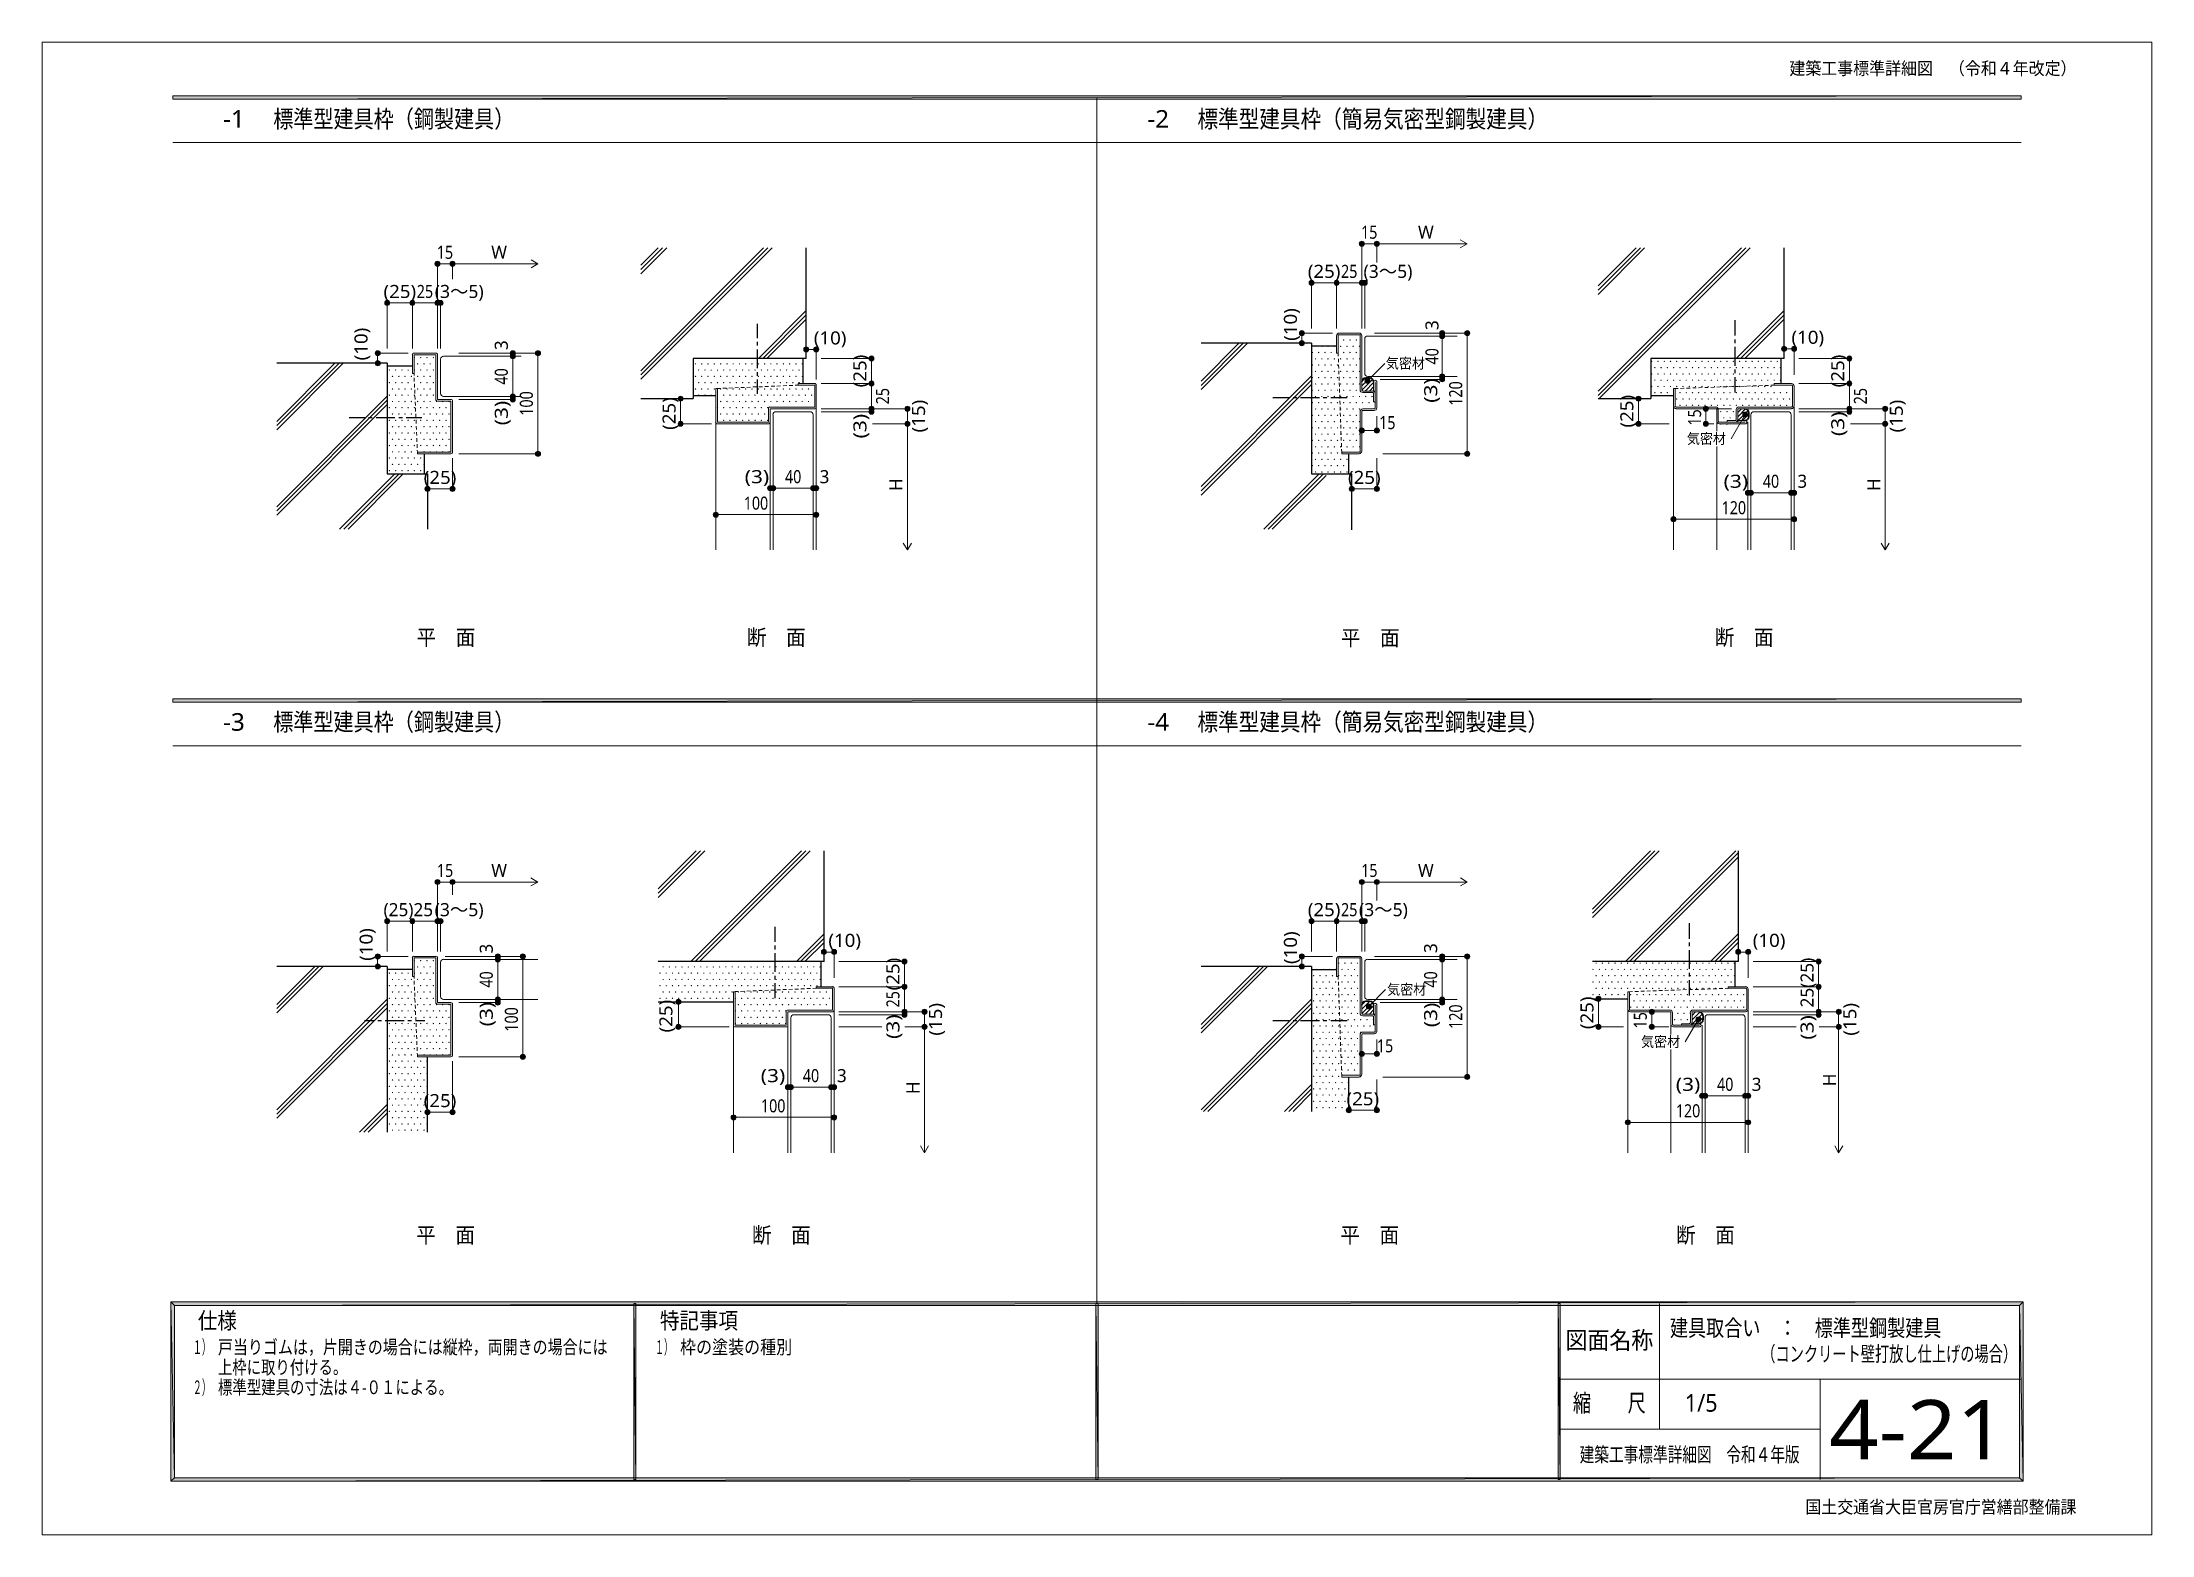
# Model space of a CAD drawing. Header units: millimetres. Extents: x 0 to 420, y 0 to 297.
import ezdxf
from ezdxf.enums import TextEntityAlignment as Align

# ---------------------------------------------------------------- set-up
doc = ezdxf.new("R2010")
doc.units = ezdxf.units.MM
doc.styles.add('kst32b', font='NotoSansJP-Variable.ttf')

msp = doc.modelspace()

# ---------------------------------------------------------------- texts
at = {"style": 'kst32b'}
for s, height, p, p2 in [('建築工事標準詳細図\u3000（令和４年改定）', 2.54, (348.01, 290.49), (405.16, 290.49)), ('-1', 3.491, (36.17, 279.97), (40.54, 279.97)), ('標準型建具枠（鋼製建具）', 3.4908, (46.19, 279.97), (94.18, 279.97)), ('-2', 3.491, (220.18, 279.97), (224.54, 279.97)), ('標準型建具枠（簡易気密型鋼製建具）', 3.4908, (230.17, 279.97), (299.98, 279.97)), ('15', 2.599, (262.74, 257.87), (265.99, 257.87)), ('15', 2.599, (78.74, 253.87), (81.99, 253.87)), ('(25)', 2.599, (252.14, 250.08), (258.63, 250.08)), ('25', 2.599, (258.76, 250.08), (262.01, 250.08)), ('(3～5)', 2.599, (263.23, 250.08), (272.97, 250.08)), ('(25)', 2.599, (68.14, 246.08), (74.63, 246.08)), ('25', 2.599, (74.76, 246.08), (78.01, 246.08)), ('(3～5)', 2.599, (78.34, 246.08), (88.08, 246.08)), ('(10)', 2.599, (249.98, 237.55), (249.98, 244.05)), ('(10)', 2.599, (64.96, 233.66), (64.96, 240.16)), ('(10)', 2.599, (153.8, 236.83), (160.29, 236.83)), ('(10)', 2.599, (348.42, 236.96), (354.92, 236.96)), ('40', 2.599, (278.15, 232.85), (278.15, 236.1)), ('40', 2.599, (92.88, 228.85), (92.88, 232.1)), ('(25)', 2.599, (164.27, 228.3), (164.27, 234.8)), ('気密材', 2.079, (267.67, 232.05), (275.47, 232.05)), ('(25)', 2.599, (358.94, 228.3), (358.94, 234.8)), ('100', 2.599, (97.87, 222.65), (97.87, 227.53)), ('25', 2.599, (168.78, 224.92), (168.78, 228.17)), ('(3)', 2.599, (277.9, 225.23), (277.9, 230.11)), ('120', 2.599, (282.87, 224.64), (282.87, 229.51)), ('25', 2.599, (363.45, 224.92), (363.45, 228.17)), ('(3)', 2.599, (92.88, 220.75), (92.88, 225.62)), ('(25)', 2.599, (126.28, 219.84), (126.28, 226.33)), ('(3)', 2.599, (164.27, 218.14), (164.27, 223.02)), ('(15)', 2.599, (175.94, 219.33), (175.94, 225.83)), ('15', 2.599, (266.34, 219.99), (269.59, 219.99)), ('(25)', 2.599, (316.95, 220.3), (316.95, 226.8)), ('15', 2.599, (330.43, 220.68), (330.43, 223.93)), ('(3)', 2.599, (358.94, 218.61), (358.94, 223.48)), ('(15)', 2.599, (370.59, 219.33), (370.59, 225.83)), ('気密材', 2.079, (327.6, 217.06), (335.39, 217.06)), ('(25)', 2.599, (76.14, 209.08), (82.63, 209.08)), ('(3)', 2.599, (140.04, 209.23), (144.91, 209.23)), ('40', 2.599, (148.06, 209.23), (151.31, 209.23)), ('(25)', 2.599, (260.14, 209.08), (266.64, 209.08)), ('(3)', 2.599, (334.92, 208.32), (339.79, 208.32)), ('40', 2.599, (342.73, 208.32), (345.98, 208.32)), ('100', 2.599, (139.85, 203.96), (144.72, 203.96)), ('120', 2.599, (334.52, 203.05), (339.39, 203.05)), ('平\u3000面', 3.119, (74.72, 177), (86.41, 177)), ('断\u3000面', 3.119, (140.48, 177), (152.18, 177)), ('平\u3000面', 3.119, (258.72, 176.89), (270.42, 176.89)), ('断\u3000面', 3.119, (333.16, 177), (344.86, 177)), ('標準型建具枠（鋼製建具）', 3.4908, (46.19, 159.98), (94.18, 159.98)), ('標準型建具枠（簡易気密型鋼製建具）', 3.4908, (230.17, 159.98), (299.98, 159.98)), ('-3', 3.491, (36.17, 159.98), (40.54, 159.98)), ('-4', 3.491, (220.18, 159.98), (224.54, 159.98)), ('15', 2.599, (78.76, 130.89), (82.01, 130.89)), ('15', 2.599, (262.76, 130.89), (266.01, 130.89)), ('(25)25', 2.599, (68.14, 123.08), (78.01, 123.08)), ('(3～5)', 2.599, (78.32, 123.08), (88.06, 123.08)), ('(25)', 2.599, (252.14, 123.08), (258.63, 123.08)), ('25', 2.599, (258.76, 123.08), (262.01, 123.08)), ('(3～5)', 2.599, (262.32, 123.08), (272.06, 123.08)), ('(10)', 2.599, (65.98, 114.19), (65.98, 120.69)), ('(10)', 2.599, (156.7, 116.97), (163.19, 116.97)), ('(10)', 2.599, (249.98, 113.56), (249.98, 120.06)), ('(10)', 2.599, (340.72, 116.97), (347.22, 116.97)), ('(25)', 2.599, (170.84, 108.31), (170.84, 114.81)), ('25(25)', 2.599, (352.83, 104.92), (352.83, 114.81)), ('40', 2.599, (89.89, 108.86), (89.89, 112.11)), ('気密材', 2.079, (267.93, 107.46), (275.72, 107.46)), ('40', 2.599, (277.88, 108.86), (277.88, 112.11)), ('(3)', 2.599, (89.89, 101.16), (89.89, 106.03)), ('(25)', 2.599, (125.65, 99.95), (125.65, 106.45)), ('25', 2.599, (170.84, 104.92), (170.84, 108.17)), ('(15)', 2.599, (179.32, 99.31), (179.32, 105.81)), ('(3)', 2.599, (277.88, 100.99), (277.88, 105.86)), ('120', 2.599, (282.87, 100.65), (282.87, 105.52)), ('(25)', 2.599, (309.01, 100.61), (309.01, 107.1)), ('(15)', 2.599, (361.34, 99.31), (361.34, 105.81)), ('100', 2.599, (94.89, 100.1), (94.89, 104.97)), ('(3)', 2.599, (170.84, 98.66), (170.84, 103.53)), ('15', 2.599, (319.62, 100.73), (319.62, 103.98)), ('(3)', 2.599, (352.83, 98.51), (352.83, 103.38)), ('15', 2.599, (265.9, 95.99), (269.14, 95.99)), ('気密材', 2.079, (318.47, 97.07), (326.27, 97.07)), ('(3)', 2.599, (143.23, 90.06), (148.11, 90.06)), ('40', 2.599, (151.62, 90.06), (154.87, 90.06)), ('(3)', 2.599, (325.4, 88.33), (330.27, 88.33)), ('40', 2.599, (333.61, 88.33), (336.86, 88.33)), ('(25)', 2.599, (76.14, 85.09), (82.63, 85.09)), ('100', 2.599, (143.28, 84.05), (148.15, 84.05)), ('(25)', 2.599, (259.84, 85.45), (266.34, 85.45)), ('120', 2.599, (325.4, 83.06), (330.27, 83.06)), ('平\u3000面', 3.119, (74.65, 58.08), (86.35, 58.08)), ('断\u3000面', 3.119, (141.48, 58.08), (153.17, 58.08)), ('平\u3000面', 3.119, (258.61, 58.08), (270.31, 58.08)), ('断\u3000面', 3.119, (325.44, 58.08), (337.13, 58.08)), ('仕様', 3.273, (31.18, 40.98), (38.94, 40.98)), ('特記事項', 3.273, (123.17, 40.98), (138.69, 40.98)), ('建具取合い\u3000：\u3000標準型鋼製建具', 3.3106, (324.23, 39.5), (378.28, 39.5)), ('１）', 2.728, (30.18, 35.98), (33.81, 35.98)), ('戸当りゴムは，片開きの場合には縦枠，両開きの場合には', 2.7278, (35.18, 35.98), (112.74, 35.98)), ('１）', 2.728, (122.17, 35.98), (125.8, 35.98)), ('枠の塗装の種別', 2.728, (127.17, 35.98), (149.48, 35.98)), ('図面名称', 3.491, (303.45, 36.98), (320.9, 36.98)), ('（コンクリート壁打放し仕上げの場合）', 3.0231, (342.41, 34.48), (393.35, 34.48)), ('上枠に取り付ける。', 2.728, (35.18, 31.98), (60.92, 31.98)), ('２）', 2.728, (30.18, 27.98), (33.81, 27.98)), ('標準型建具の寸法は４-０１による。', 2.7278, (35.18, 27.98), (81.98, 27.98)), ('縮\u3000\u3000尺', 3.491, (304.91, 24.49), (319.43, 24.49)), ('1/5', 3.491, (327.17, 24.49), (333.72, 24.49)), ('4-21', 11.831, (355.92, 14.99), (391.2, 14.99)), ('建築工事標準詳細図\u3000令和４年版', 2.919, (306.26, 14.5), (350.04, 14.5)), ('国土交通省大臣官房官庁営繕部整備課', 2.54, (351.18, 4.27), (405.16, 4.27))]:
    msp.add_text(s, height=height, dxfattribs=at).set_placement(p, p2, align=Align.FIT)
for s, p in [('W', (274.07, 257.87)), ('W', (89.58, 253.87)), ('3', (154.96, 209.23)), ('3', (349.61, 208.32)), ('W', (89.58, 130.89)), ('W', (274.07, 130.89)), ('3', (158.41, 90.06)), ('3', (340.51, 88.33))]:
    msp.add_text(s, height=2.6, dxfattribs=at).set_placement(p)
for s, p in [('3', (278.15, 239.71)), ('3', (92.88, 235.71)), ('H', (171.43, 207.69)), ('H', (366.1, 207.69)), ('3', (89.89, 115.65)), ('3', (277.88, 115.76)), ('H', (174.84, 87.69)), ('H', (357.27, 89.26))]:
    msp.add_text(s, height=2.6, rotation=90, dxfattribs=at).set_placement(p)

# ---------------------------------------------------------------- hatches: boundary and pattern name
h = msp.add_hatch(color=7)
h.paths.add_polyline_path([(394.17, 285.62), (394.17, 286.32), (26.18, 285.62), (394.17, 285.62)])
h.paths.add_polyline_path([(394.17, 286.32), (26.18, 285.62), (26.18, 286.32), (394.17, 286.32)])
h = msp.add_hatch(color=7)
h.paths.add_polyline_path([(262.42, 257.07), (262.38, 256.88), (262.89, 256.88), (262.42, 257.07)])
h.paths.add_polyline_path([(262.38, 256.88), (262.89, 256.88), (262.42, 256.69), (262.38, 256.88)])
h.paths.add_polyline_path([(262.89, 256.88), (262.42, 256.69), (262.53, 256.54), (262.89, 256.88)])
h = msp.add_hatch(color=7)
h.paths.add_polyline_path([(262.89, 257.39), (262.7, 257.34), (262.89, 256.88), (262.89, 257.39)])
h.paths.add_polyline_path([(262.7, 257.34), (262.89, 256.88), (262.53, 257.24), (262.7, 257.34)])
h.paths.add_polyline_path([(262.89, 256.88), (262.53, 257.24), (262.42, 257.07), (262.89, 256.88)])
h = msp.add_hatch(color=7)
h.paths.add_polyline_path([(262.53, 256.54), (262.7, 256.41), (262.89, 256.88), (262.53, 256.54)])
h.paths.add_polyline_path([(262.7, 256.41), (262.89, 256.88), (262.89, 256.39), (262.7, 256.41)])
h.paths.add_polyline_path([(262.89, 256.88), (262.89, 256.39), (263.08, 256.41), (262.89, 256.88)])
for points in [[(263.08, 257.34), (262.89, 257.39), (262.89, 256.88), (263.08, 257.34)], [(266.07, 257.34), (265.87, 257.39), (265.87, 256.88), (266.07, 257.34)], [(79.08, 253.34), (78.89, 253.39), (78.89, 252.88), (79.08, 253.34)], [(82.08, 253.34), (81.89, 253.39), (81.89, 252.88), (82.08, 253.34)], [(252.41, 249.28), (252.39, 249.09), (252.88, 249.09), (252.41, 249.28)], [(257.43, 249.28), (257.39, 249.09), (257.87, 249.09), (257.43, 249.28)], [(262.42, 249.28), (262.38, 249.09), (262.89, 249.09), (262.42, 249.28)], [(263.02, 249.28), (262.97, 249.09), (263.48, 249.09), (263.02, 249.28)], [(68.43, 245.28), (68.39, 245.09), (68.88, 245.09), (68.43, 245.28)], [(73.43, 245.28), (73.38, 245.09), (73.89, 245.09), (73.43, 245.28)], [(78.42, 245.28), (78.38, 245.09), (78.89, 245.09), (78.42, 245.28)], [(79.02, 245.28), (78.99, 245.09), (79.48, 245.09), (79.02, 245.28)], [(66.53, 235.27), (66.48, 235.08), (66.97, 235.08), (66.53, 235.27)], [(93.43, 235.27), (93.39, 235.08), (93.9, 235.08), (93.43, 235.27)], [(98.42, 235.27), (98.38, 235.08), (98.89, 235.08), (98.42, 235.27)], [(151.83, 236.03), (151.79, 235.84), (152.29, 235.84), (151.83, 236.03)], [(153.82, 236.03), (153.78, 235.84), (154.28, 235.84), (153.82, 236.03)], [(250.51, 239.27), (250.47, 239.08), (250.97, 239.08), (250.51, 239.27)], [(250.51, 237.28), (250.47, 237.09), (250.97, 237.09), (250.51, 237.28)], [(253.05, 235.27), (253.03, 235.25), (253.01, 235.23), (253.03, 235.2), (253.05, 235.18), (253.07, 235.2), (253.09, 235.23), (253.07, 235.25), (253.05, 235.27)], [(253.68, 236.52), (253.66, 236.5), (253.64, 236.47), (253.66, 236.45), (253.68, 236.43), (253.7, 236.45), (253.72, 236.47), (253.7, 236.5), (253.68, 236.52)], [(254.3, 235.27), (254.28, 235.25), (254.25, 235.23), (254.28, 235.2), (254.3, 235.18), (254.32, 235.2), (254.34, 235.23), (254.32, 235.25), (254.3, 235.27)], [(254.93, 236.52), (254.91, 236.5), (254.89, 236.47), (254.91, 236.45), (254.93, 236.43), (254.95, 236.45), (254.97, 236.47), (254.95, 236.5), (254.93, 236.52)], [(255.55, 235.27), (255.52, 235.25), (255.5, 235.23), (255.52, 235.2), (255.55, 235.18), (255.57, 235.2), (255.59, 235.23), (255.57, 235.25), (255.55, 235.27)], [(256.18, 236.52), (256.16, 236.5), (256.14, 236.47), (256.16, 236.45), (256.18, 236.43), (256.2, 236.45), (256.22, 236.47), (256.2, 236.5), (256.18, 236.52)], [(256.79, 235.27), (256.77, 235.25), (256.75, 235.23), (256.77, 235.2), (256.79, 235.18), (256.82, 235.2), (256.84, 235.23), (256.82, 235.25), (256.79, 235.27)], [(257.43, 236.52), (257.41, 236.5), (257.39, 236.47), (257.41, 236.45), (257.43, 236.43), (257.45, 236.45), (257.47, 236.47), (257.45, 236.5), (257.43, 236.52)], [(258.68, 236.52), (258.66, 236.5), (258.64, 236.47), (258.66, 236.45), (258.68, 236.43), (258.7, 236.45), (258.72, 236.47), (258.7, 236.5), (258.68, 236.52)], [(259.29, 237.77), (259.27, 237.74), (259.25, 237.72), (259.27, 237.7), (259.29, 237.68), (259.31, 237.7), (259.33, 237.72), (259.31, 237.74), (259.29, 237.77)], [(259.29, 235.27), (259.27, 235.25), (259.25, 235.23), (259.27, 235.2), (259.29, 235.18), (259.31, 235.2), (259.33, 235.23), (259.31, 235.25), (259.29, 235.27)], [(259.93, 236.52), (259.91, 236.5), (259.88, 236.47), (259.91, 236.45), (259.93, 236.43), (259.95, 236.45), (259.97, 236.47), (259.95, 236.5), (259.93, 236.52)], [(260.54, 237.77), (260.52, 237.74), (260.5, 237.72), (260.52, 237.7), (260.54, 237.68), (260.56, 237.7), (260.58, 237.72), (260.56, 237.74), (260.54, 237.77)], [(260.54, 235.27), (260.52, 235.25), (260.5, 235.23), (260.52, 235.2), (260.54, 235.18), (260.56, 235.2), (260.58, 235.23), (260.56, 235.25), (260.54, 235.27)], [(261.18, 236.52), (261.15, 236.5), (261.13, 236.47), (261.15, 236.45), (261.18, 236.43), (261.2, 236.45), (261.22, 236.47), (261.2, 236.5), (261.18, 236.52)], [(261.79, 237.77), (261.77, 237.74), (261.75, 237.72), (261.77, 237.7), (261.79, 237.68), (261.81, 237.7), (261.83, 237.72), (261.81, 237.74), (261.79, 237.77)], [(261.79, 235.27), (261.77, 235.25), (261.75, 235.23), (261.77, 235.2), (261.79, 235.18), (261.81, 235.2), (261.83, 235.23), (261.81, 235.25), (261.79, 235.27)], [(262.42, 236.52), (262.4, 236.5), (262.38, 236.47), (262.4, 236.45), (262.42, 236.43), (262.45, 236.45), (262.47, 236.47), (262.45, 236.5), (262.42, 236.52)], [(278.43, 239.27), (278.38, 239.08), (278.87, 239.08), (278.43, 239.27)], [(278.43, 238.68), (278.38, 238.48), (278.87, 238.48), (278.43, 238.68)], [(283.42, 239.27), (283.38, 239.08), (283.89, 239.08), (283.42, 239.27)], [(346.5, 236.16), (346.46, 235.97), (346.94, 235.97), (346.5, 236.16)], [(348.49, 236.16), (348.45, 235.97), (348.95, 235.97), (348.49, 236.16)], [(66.53, 233.28), (66.48, 233.09), (66.97, 233.09), (66.53, 233.28)], [(69.3, 231.77), (69.28, 231.75), (69.26, 231.73), (69.28, 231.71), (69.3, 231.69), (69.32, 231.71), (69.34, 231.73), (69.32, 231.75), (69.3, 231.77)], [(70.55, 231.77), (70.53, 231.75), (70.51, 231.73), (70.53, 231.71), (70.55, 231.69), (70.57, 231.71), (70.59, 231.73), (70.57, 231.75), (70.55, 231.77)], [(71.8, 231.77), (71.78, 231.75), (71.76, 231.73), (71.78, 231.71), (71.8, 231.69), (71.82, 231.71), (71.84, 231.73), (71.82, 231.75), (71.8, 231.77)], [(73.05, 231.77), (73.02, 231.75), (73, 231.73), (73.02, 231.71), (73.05, 231.69), (73.07, 231.71), (73.09, 231.73), (73.07, 231.75), (73.05, 231.77)], [(74.3, 234.27), (74.27, 234.25), (74.25, 234.23), (74.27, 234.21), (74.3, 234.19), (74.32, 234.21), (74.34, 234.23), (74.32, 234.25), (74.3, 234.27)], [(74.3, 231.77), (74.27, 231.75), (74.25, 231.73), (74.27, 231.71), (74.3, 231.69), (74.32, 231.71), (74.34, 231.73), (74.32, 231.75), (74.3, 231.77)], [(74.93, 233.02), (74.91, 233), (74.89, 232.98), (74.91, 232.96), (74.93, 232.94), (74.95, 232.96), (74.97, 232.98), (74.95, 233), (74.93, 233.02)], [(75.54, 234.27), (75.52, 234.25), (75.5, 234.23), (75.52, 234.21), (75.54, 234.19), (75.57, 234.21), (75.59, 234.23), (75.57, 234.25), (75.54, 234.27)], [(75.54, 231.77), (75.52, 231.75), (75.5, 231.73), (75.52, 231.71), (75.54, 231.69), (75.57, 231.71), (75.59, 231.73), (75.57, 231.75), (75.54, 231.77)], [(76.18, 233.02), (76.16, 233), (76.14, 232.98), (76.16, 232.96), (76.18, 232.94), (76.2, 232.96), (76.22, 232.98), (76.2, 233), (76.18, 233.02)], [(76.79, 234.27), (76.77, 234.25), (76.75, 234.23), (76.77, 234.21), (76.79, 234.19), (76.81, 234.21), (76.84, 234.23), (76.81, 234.25), (76.79, 234.27)], [(76.79, 231.77), (76.77, 231.75), (76.75, 231.73), (76.77, 231.71), (76.79, 231.69), (76.81, 231.71), (76.84, 231.73), (76.81, 231.75), (76.79, 231.77)], [(77.43, 233.02), (77.41, 233), (77.39, 232.98), (77.41, 232.96), (77.43, 232.94), (77.45, 232.96), (77.47, 232.98), (77.45, 233), (77.43, 233.02)], [(78.06, 234.27), (78.04, 234.25), (78.02, 234.23), (78.04, 234.21), (78.06, 234.19), (78.08, 234.21), (78.11, 234.23), (78.08, 234.25), (78.06, 234.27)], [(78.06, 231.77), (78.04, 231.75), (78.02, 231.73), (78.04, 231.71), (78.06, 231.69), (78.08, 231.71), (78.11, 231.73), (78.08, 231.75), (78.06, 231.77)], [(93.43, 234.67), (93.39, 234.48), (93.9, 234.48), (93.43, 234.67)], [(130.24, 233.02), (130.22, 233), (130.2, 232.98), (130.22, 232.96), (130.24, 232.94), (130.26, 232.96), (130.28, 232.98), (130.26, 233), (130.24, 233.02)], [(130.87, 231.77), (130.85, 231.75), (130.83, 231.73), (130.85, 231.71), (130.87, 231.69), (130.89, 231.71), (130.92, 231.73), (130.89, 231.75), (130.87, 231.77)], [(131.49, 233.02), (131.47, 233), (131.45, 232.98), (131.47, 232.96), (131.49, 232.94), (131.51, 232.96), (131.53, 232.98), (131.51, 233), (131.49, 233.02)], [(132.12, 231.77), (132.1, 231.75), (132.08, 231.73), (132.1, 231.71), (132.12, 231.69), (132.14, 231.71), (132.16, 231.73), (132.14, 231.75), (132.12, 231.77)], [(132.74, 233.02), (132.72, 233), (132.69, 232.98), (132.72, 232.96), (132.74, 232.94), (132.76, 232.96), (132.78, 232.98), (132.76, 233), (132.74, 233.02)], [(133.37, 231.77), (133.35, 231.75), (133.33, 231.73), (133.35, 231.71), (133.37, 231.69), (133.39, 231.71), (133.41, 231.73), (133.39, 231.75), (133.37, 231.77)], [(133.98, 233.02), (133.96, 233), (133.94, 232.98), (133.96, 232.96), (133.98, 232.94), (134.01, 232.96), (134.03, 232.98), (134.01, 233), (133.98, 233.02)], [(134.62, 231.77), (134.6, 231.75), (134.58, 231.73), (134.6, 231.71), (134.62, 231.69), (134.64, 231.71), (134.66, 231.73), (134.64, 231.75), (134.62, 231.77)], [(135.26, 233.02), (135.23, 233), (135.21, 232.98), (135.23, 232.96), (135.26, 232.94), (135.28, 232.96), (135.3, 232.98), (135.28, 233), (135.26, 233.02)], [(135.87, 231.77), (135.85, 231.75), (135.83, 231.73), (135.85, 231.71), (135.87, 231.69), (135.89, 231.71), (135.91, 231.73), (135.89, 231.75), (135.87, 231.77)], [(136.5, 233.02), (136.48, 233), (136.46, 232.98), (136.48, 232.96), (136.5, 232.94), (136.52, 232.96), (136.55, 232.98), (136.52, 233), (136.5, 233.02)], [(137.12, 231.77), (137.1, 231.75), (137.08, 231.73), (137.1, 231.71), (137.12, 231.69), (137.14, 231.71), (137.16, 231.73), (137.14, 231.75), (137.12, 231.77)], [(137.75, 233.02), (137.73, 233), (137.71, 232.98), (137.73, 232.96), (137.75, 232.94), (137.77, 232.96), (137.8, 232.98), (137.77, 233), (137.75, 233.02)], [(138.37, 231.77), (138.35, 231.75), (138.32, 231.73), (138.35, 231.71), (138.37, 231.69), (138.39, 231.71), (138.41, 231.73), (138.39, 231.75), (138.37, 231.77)], [(139, 233.02), (138.98, 233), (138.96, 232.98), (138.98, 232.96), (139, 232.94), (139.02, 232.96), (139.04, 232.98), (139.02, 233), (139, 233.02)], [(139.62, 231.77), (139.59, 231.75), (139.57, 231.73), (139.59, 231.71), (139.62, 231.69), (139.64, 231.71), (139.66, 231.73), (139.64, 231.75), (139.62, 231.77)], [(140.25, 233.02), (140.23, 233), (140.21, 232.98), (140.23, 232.96), (140.25, 232.94), (140.27, 232.96), (140.29, 232.98), (140.27, 233), (140.25, 233.02)], [(140.86, 231.77), (140.84, 231.75), (140.82, 231.73), (140.84, 231.71), (140.86, 231.69), (140.89, 231.71), (140.91, 231.73), (140.89, 231.75), (140.86, 231.77)], [(141.5, 233.02), (141.48, 233), (141.46, 232.98), (141.48, 232.96), (141.5, 232.94), (141.52, 232.96), (141.54, 232.98), (141.52, 233), (141.5, 233.02)], [(142.11, 231.77), (142.09, 231.75), (142.07, 231.73), (142.09, 231.71), (142.11, 231.69), (142.13, 231.71), (142.16, 231.73), (142.13, 231.75), (142.11, 231.77)], [(142.75, 233.02), (142.73, 233), (142.71, 232.98), (142.73, 232.96), (142.75, 232.94), (142.77, 232.96), (142.79, 232.98), (142.77, 233), (142.75, 233.02)], [(143.36, 231.77), (143.34, 231.75), (143.32, 231.73), (143.34, 231.71), (143.36, 231.69), (143.38, 231.71), (143.4, 231.73), (143.38, 231.75), (143.36, 231.77)], [(144, 233.02), (143.98, 233), (143.95, 232.98), (143.98, 232.96), (144, 232.94), (144.02, 232.96), (144.04, 232.98), (144.02, 233), (144, 233.02)], [(144.61, 231.77), (144.59, 231.75), (144.57, 231.73), (144.59, 231.71), (144.61, 231.69), (144.63, 231.71), (144.65, 231.73), (144.63, 231.75), (144.61, 231.77)], [(145.25, 233.02), (145.22, 233), (145.2, 232.98), (145.22, 232.96), (145.25, 232.94), (145.27, 232.96), (145.29, 232.98), (145.27, 233), (145.25, 233.02)], [(145.86, 231.77), (145.84, 231.75), (145.82, 231.73), (145.84, 231.71), (145.86, 231.69), (145.88, 231.71), (145.9, 231.73), (145.88, 231.75), (145.86, 231.77)], [(146.49, 233.02), (146.47, 233), (146.45, 232.98), (146.47, 232.96), (146.49, 232.94), (146.52, 232.96), (146.54, 232.98), (146.52, 233), (146.49, 233.02)], [(147.13, 231.77), (147.11, 231.75), (147.09, 231.73), (147.11, 231.71), (147.13, 231.69), (147.15, 231.71), (147.17, 231.73), (147.15, 231.75), (147.13, 231.77)], [(147.74, 233.02), (147.72, 233), (147.7, 232.98), (147.72, 232.96), (147.74, 232.94), (147.76, 232.96), (147.79, 232.98), (147.76, 233), (147.74, 233.02)], [(148.38, 231.77), (148.36, 231.75), (148.34, 231.73), (148.36, 231.71), (148.38, 231.69), (148.4, 231.71), (148.42, 231.73), (148.4, 231.75), (148.38, 231.77)], [(148.99, 233.02), (148.97, 233), (148.95, 232.98), (148.97, 232.96), (148.99, 232.94), (149.01, 232.96), (149.03, 232.98), (149.01, 233), (148.99, 233.02)], [(149.63, 231.77), (149.61, 231.75), (149.58, 231.73), (149.61, 231.71), (149.63, 231.69), (149.65, 231.71), (149.67, 231.73), (149.65, 231.75), (149.63, 231.77)], [(150.24, 233.02), (150.22, 233), (150.2, 232.98), (150.22, 232.96), (150.24, 232.94), (150.26, 232.96), (150.28, 232.98), (150.26, 233), (150.24, 233.02)], [(150.88, 231.77), (150.85, 231.75), (150.83, 231.73), (150.85, 231.71), (150.88, 231.69), (150.9, 231.71), (150.92, 231.73), (150.9, 231.75), (150.88, 231.77)], [(151.49, 233.02), (151.47, 233), (151.45, 232.98), (151.47, 232.96), (151.49, 232.94), (151.51, 232.96), (151.53, 232.98), (151.51, 233), (151.49, 233.02)], [(164.82, 234.25), (164.78, 234.04), (165.29, 234.04), (164.82, 234.25)], [(253.05, 232.77), (253.03, 232.75), (253.01, 232.73), (253.03, 232.71), (253.05, 232.69), (253.07, 232.71), (253.09, 232.73), (253.07, 232.75), (253.05, 232.77)], [(253.68, 234.02), (253.66, 234), (253.64, 233.98), (253.66, 233.96), (253.68, 233.93), (253.7, 233.96), (253.72, 233.98), (253.7, 234), (253.68, 234.02)], [(253.68, 231.52), (253.66, 231.5), (253.64, 231.48), (253.66, 231.46), (253.68, 231.44), (253.7, 231.46), (253.72, 231.48), (253.7, 231.5), (253.68, 231.52)], [(254.3, 232.77), (254.28, 232.75), (254.25, 232.73), (254.28, 232.71), (254.3, 232.69), (254.32, 232.71), (254.34, 232.73), (254.32, 232.75), (254.3, 232.77)], [(254.93, 234.02), (254.91, 234), (254.89, 233.98), (254.91, 233.96), (254.93, 233.93), (254.95, 233.96), (254.97, 233.98), (254.95, 234), (254.93, 234.02)], [(254.93, 231.52), (254.91, 231.5), (254.89, 231.48), (254.91, 231.46), (254.93, 231.44), (254.95, 231.46), (254.97, 231.48), (254.95, 231.5), (254.93, 231.52)], [(255.55, 232.77), (255.52, 232.75), (255.5, 232.73), (255.52, 232.71), (255.55, 232.69), (255.57, 232.71), (255.59, 232.73), (255.57, 232.75), (255.55, 232.77)], [(256.18, 234.02), (256.16, 234), (256.14, 233.98), (256.16, 233.96), (256.18, 233.93), (256.2, 233.96), (256.22, 233.98), (256.2, 234), (256.18, 234.02)], [(256.18, 231.52), (256.16, 231.5), (256.14, 231.48), (256.16, 231.46), (256.18, 231.44), (256.2, 231.46), (256.22, 231.48), (256.2, 231.5), (256.18, 231.52)], [(256.79, 232.77), (256.77, 232.75), (256.75, 232.73), (256.77, 232.71), (256.79, 232.69), (256.82, 232.71), (256.84, 232.73), (256.82, 232.75), (256.79, 232.77)], [(257.43, 234.02), (257.41, 234), (257.39, 233.98), (257.41, 233.96), (257.43, 233.93), (257.45, 233.96), (257.47, 233.98), (257.45, 234), (257.43, 234.02)], [(257.43, 231.52), (257.41, 231.5), (257.39, 231.48), (257.41, 231.46), (257.43, 231.44), (257.45, 231.46), (257.47, 231.48), (257.45, 231.5), (257.43, 231.52)], [(258.04, 232.77), (258.02, 232.75), (258, 232.73), (258.02, 232.71), (258.04, 232.69), (258.06, 232.71), (258.09, 232.73), (258.06, 232.75), (258.04, 232.77)], [(258.68, 234.02), (258.66, 234), (258.64, 233.98), (258.66, 233.96), (258.68, 233.93), (258.7, 233.96), (258.72, 233.98), (258.7, 234), (258.68, 234.02)], [(258.68, 231.52), (258.66, 231.5), (258.64, 231.48), (258.66, 231.46), (258.68, 231.44), (258.7, 231.46), (258.72, 231.48), (258.7, 231.5), (258.68, 231.52)], [(259.29, 232.77), (259.27, 232.75), (259.25, 232.73), (259.27, 232.71), (259.29, 232.69), (259.31, 232.71), (259.33, 232.73), (259.31, 232.75), (259.29, 232.77)], [(259.93, 234.02), (259.91, 234), (259.88, 233.98), (259.91, 233.96), (259.93, 233.93), (259.95, 233.96), (259.97, 233.98), (259.95, 234), (259.93, 234.02)], [(259.93, 231.52), (259.91, 231.5), (259.88, 231.48), (259.91, 231.46), (259.93, 231.44), (259.95, 231.46), (259.97, 231.48), (259.95, 231.5), (259.93, 231.52)], [(260.54, 232.77), (260.52, 232.75), (260.5, 232.73), (260.52, 232.71), (260.54, 232.69), (260.56, 232.71), (260.58, 232.73), (260.56, 232.75), (260.54, 232.77)], [(261.18, 234.02), (261.15, 234), (261.13, 233.98), (261.15, 233.96), (261.18, 233.93), (261.2, 233.96), (261.22, 233.98), (261.2, 234), (261.18, 234.02)], [(261.18, 231.52), (261.15, 231.5), (261.13, 231.48), (261.15, 231.46), (261.18, 231.44), (261.2, 231.46), (261.22, 231.48), (261.2, 231.5), (261.18, 231.52)], [(261.79, 232.77), (261.77, 232.75), (261.75, 232.73), (261.77, 232.71), (261.79, 232.69), (261.81, 232.71), (261.83, 232.73), (261.81, 232.75), (261.79, 232.77)], [(262.42, 234.02), (262.4, 234), (262.38, 233.98), (262.4, 233.96), (262.42, 233.93), (262.45, 233.96), (262.47, 233.98), (262.45, 234), (262.42, 234.02)], [(262.42, 231.52), (262.4, 231.5), (262.38, 231.48), (262.4, 231.46), (262.42, 231.44), (262.45, 231.46), (262.47, 231.48), (262.45, 231.5), (262.42, 231.52)], [(320.59, 233.51), (320.57, 233.49), (320.55, 233.47), (320.57, 233.45), (320.59, 233.43), (320.61, 233.45), (320.63, 233.47), (320.61, 233.49), (320.59, 233.51)], [(320.59, 231.01), (320.57, 230.99), (320.55, 230.97), (320.57, 230.95), (320.59, 230.93), (320.61, 230.95), (320.63, 230.97), (320.61, 230.99), (320.59, 231.01)], [(321.23, 232.26), (321.2, 232.24), (321.18, 232.22), (321.2, 232.2), (321.23, 232.18), (321.25, 232.2), (321.27, 232.22), (321.25, 232.24), (321.23, 232.26)], [(321.84, 233.51), (321.82, 233.49), (321.8, 233.47), (321.82, 233.45), (321.84, 233.43), (321.86, 233.45), (321.88, 233.47), (321.86, 233.49), (321.84, 233.51)], [(321.84, 231.01), (321.82, 230.99), (321.8, 230.97), (321.82, 230.95), (321.84, 230.93), (321.86, 230.95), (321.88, 230.97), (321.86, 230.99), (321.84, 231.01)], [(322.47, 232.26), (322.45, 232.24), (322.43, 232.22), (322.45, 232.2), (322.47, 232.18), (322.5, 232.2), (322.52, 232.22), (322.5, 232.24), (322.47, 232.26)], [(323.09, 233.51), (323.07, 233.49), (323.05, 233.47), (323.07, 233.45), (323.09, 233.43), (323.11, 233.45), (323.13, 233.47), (323.11, 233.49), (323.09, 233.51)], [(323.09, 231.01), (323.07, 230.99), (323.05, 230.97), (323.07, 230.95), (323.09, 230.93), (323.11, 230.95), (323.13, 230.97), (323.11, 230.99), (323.09, 231.01)], [(323.72, 232.26), (323.7, 232.24), (323.68, 232.22), (323.7, 232.2), (323.72, 232.18), (323.74, 232.2), (323.77, 232.22), (323.74, 232.24), (323.72, 232.26)], [(324.34, 233.51), (324.32, 233.49), (324.29, 233.47), (324.32, 233.45), (324.34, 233.43), (324.36, 233.45), (324.38, 233.47), (324.36, 233.49), (324.34, 233.51)], [(324.34, 231.01), (324.32, 230.99), (324.29, 230.97), (324.32, 230.95), (324.34, 230.93), (324.36, 230.95), (324.38, 230.97), (324.36, 230.99), (324.34, 231.01)], [(324.97, 232.26), (324.95, 232.24), (324.93, 232.22), (324.95, 232.2), (324.97, 232.18), (324.99, 232.2), (325.01, 232.22), (324.99, 232.24), (324.97, 232.26)], [(325.59, 233.51), (325.56, 233.49), (325.54, 233.47), (325.56, 233.45), (325.59, 233.43), (325.61, 233.45), (325.63, 233.47), (325.61, 233.49), (325.59, 233.51)], [(325.59, 231.01), (325.56, 230.99), (325.54, 230.97), (325.56, 230.95), (325.59, 230.93), (325.61, 230.95), (325.63, 230.97), (325.61, 230.99), (325.59, 231.01)], [(326.22, 232.26), (326.2, 232.24), (326.18, 232.22), (326.2, 232.2), (326.22, 232.18), (326.24, 232.2), (326.26, 232.22), (326.24, 232.24), (326.22, 232.26)], [(326.83, 233.51), (326.81, 233.49), (326.79, 233.47), (326.81, 233.45), (326.83, 233.43), (326.86, 233.45), (326.88, 233.47), (326.86, 233.49), (326.83, 233.51)], [(326.83, 231.01), (326.81, 230.99), (326.79, 230.97), (326.81, 230.95), (326.83, 230.93), (326.86, 230.95), (326.88, 230.97), (326.86, 230.99), (326.83, 231.01)], [(327.47, 232.26), (327.45, 232.24), (327.43, 232.22), (327.45, 232.2), (327.47, 232.18), (327.49, 232.2), (327.51, 232.22), (327.49, 232.24), (327.47, 232.26)], [(328.08, 233.51), (328.06, 233.49), (328.04, 233.47), (328.06, 233.45), (328.08, 233.43), (328.1, 233.45), (328.13, 233.47), (328.1, 233.49), (328.08, 233.51)], [(328.08, 231.01), (328.06, 230.99), (328.04, 230.97), (328.06, 230.95), (328.08, 230.93), (328.1, 230.95), (328.13, 230.97), (328.1, 230.99), (328.08, 231.01)], [(328.72, 232.26), (328.7, 232.24), (328.68, 232.22), (328.7, 232.2), (328.72, 232.18), (328.74, 232.2), (328.76, 232.22), (328.74, 232.24), (328.72, 232.26)], [(329.33, 233.51), (329.31, 233.49), (329.29, 233.47), (329.31, 233.45), (329.33, 233.43), (329.35, 233.45), (329.37, 233.47), (329.35, 233.49), (329.33, 233.51)], [(329.33, 231.01), (329.31, 230.99), (329.29, 230.97), (329.31, 230.95), (329.33, 230.93), (329.35, 230.95), (329.37, 230.97), (329.35, 230.99), (329.33, 231.01)], [(329.97, 232.26), (329.95, 232.24), (329.92, 232.22), (329.95, 232.2), (329.97, 232.18), (329.99, 232.2), (330.01, 232.22), (329.99, 232.24), (329.97, 232.26)], [(330.6, 233.51), (330.58, 233.49), (330.56, 233.47), (330.58, 233.45), (330.6, 233.43), (330.62, 233.45), (330.64, 233.47), (330.62, 233.49), (330.6, 233.51)], [(330.6, 231.01), (330.58, 230.99), (330.56, 230.97), (330.58, 230.95), (330.6, 230.93), (330.62, 230.95), (330.64, 230.97), (330.62, 230.99), (330.6, 231.01)], [(331.22, 232.26), (331.19, 232.24), (331.17, 232.22), (331.19, 232.2), (331.22, 232.18), (331.24, 232.2), (331.26, 232.22), (331.24, 232.24), (331.22, 232.26)], [(331.85, 233.51), (331.83, 233.49), (331.81, 233.47), (331.83, 233.45), (331.85, 233.43), (331.87, 233.45), (331.89, 233.47), (331.87, 233.49), (331.85, 233.51)], [(331.85, 231.01), (331.83, 230.99), (331.81, 230.97), (331.83, 230.95), (331.85, 230.93), (331.87, 230.95), (331.89, 230.97), (331.87, 230.99), (331.85, 231.01)], [(332.46, 232.26), (332.44, 232.24), (332.42, 232.22), (332.44, 232.2), (332.46, 232.18), (332.49, 232.2), (332.51, 232.22), (332.49, 232.24), (332.46, 232.26)], [(333.1, 233.51), (333.08, 233.49), (333.06, 233.47), (333.08, 233.45), (333.1, 233.43), (333.12, 233.45), (333.14, 233.47), (333.12, 233.49), (333.1, 233.51)], [(333.1, 231.01), (333.08, 230.99), (333.06, 230.97), (333.08, 230.95), (333.1, 230.93), (333.12, 230.95), (333.14, 230.97), (333.12, 230.99), (333.1, 231.01)], [(333.71, 232.26), (333.69, 232.24), (333.67, 232.22), (333.69, 232.2), (333.71, 232.18), (333.73, 232.2), (333.76, 232.22), (333.73, 232.24), (333.71, 232.26)], [(334.35, 233.51), (334.33, 233.49), (334.31, 233.47), (334.33, 233.45), (334.35, 233.43), (334.37, 233.45), (334.39, 233.47), (334.37, 233.49), (334.35, 233.51)], [(334.35, 231.01), (334.33, 230.99), (334.31, 230.97), (334.33, 230.95), (334.35, 230.93), (334.37, 230.95), (334.39, 230.97), (334.37, 230.99), (334.35, 231.01)], [(334.96, 232.26), (334.94, 232.24), (334.92, 232.22), (334.94, 232.2), (334.96, 232.18), (334.98, 232.2), (335, 232.22), (334.98, 232.24), (334.96, 232.26)], [(335.6, 233.51), (335.58, 233.49), (335.56, 233.47), (335.58, 233.45), (335.6, 233.43), (335.62, 233.45), (335.64, 233.47), (335.62, 233.49), (335.6, 233.51)], [(335.6, 231.01), (335.58, 230.99), (335.56, 230.97), (335.58, 230.95), (335.6, 230.93), (335.62, 230.95), (335.64, 230.97), (335.62, 230.99), (335.6, 231.01)], [(336.21, 232.26), (336.19, 232.24), (336.17, 232.22), (336.19, 232.2), (336.21, 232.18), (336.23, 232.2), (336.25, 232.22), (336.23, 232.24), (336.21, 232.26)], [(336.85, 233.51), (336.83, 233.49), (336.8, 233.47), (336.83, 233.45), (336.85, 233.43), (336.87, 233.45), (336.89, 233.47), (336.87, 233.49), (336.85, 233.51)], [(336.85, 231.01), (336.83, 230.99), (336.8, 230.97), (336.83, 230.95), (336.85, 230.93), (336.87, 230.95), (336.89, 230.97), (336.87, 230.99), (336.85, 231.01)], [(337.46, 232.26), (337.44, 232.24), (337.42, 232.22), (337.44, 232.2), (337.46, 232.18), (337.48, 232.2), (337.5, 232.22), (337.48, 232.24), (337.46, 232.26)], [(338.1, 233.51), (338.07, 233.49), (338.05, 233.47), (338.07, 233.45), (338.1, 233.43), (338.12, 233.45), (338.14, 233.47), (338.12, 233.49), (338.1, 233.51)], [(338.1, 231.01), (338.07, 230.99), (338.05, 230.97), (338.07, 230.95), (338.1, 230.93), (338.12, 230.95), (338.14, 230.97), (338.12, 230.99), (338.1, 231.01)], [(338.71, 232.26), (338.69, 232.24), (338.67, 232.22), (338.69, 232.2), (338.71, 232.18), (338.73, 232.2), (338.75, 232.22), (338.73, 232.24), (338.71, 232.26)], [(339.34, 233.51), (339.32, 233.49), (339.3, 233.47), (339.32, 233.45), (339.34, 233.43), (339.37, 233.45), (339.39, 233.47), (339.37, 233.49), (339.34, 233.51)], [(339.34, 231.01), (339.32, 230.99), (339.3, 230.97), (339.32, 230.95), (339.34, 230.93), (339.37, 230.95), (339.39, 230.97), (339.37, 230.99), (339.34, 231.01)], [(339.96, 232.26), (339.94, 232.24), (339.92, 232.22), (339.94, 232.2), (339.96, 232.18), (339.98, 232.2), (340, 232.22), (339.98, 232.24), (339.96, 232.26)], [(340.59, 233.51), (340.57, 233.49), (340.55, 233.47), (340.57, 233.45), (340.59, 233.43), (340.61, 233.45), (340.64, 233.47), (340.61, 233.49), (340.59, 233.51)], [(340.59, 231.01), (340.57, 230.99), (340.55, 230.97), (340.57, 230.95), (340.59, 230.93), (340.61, 230.95), (340.64, 230.97), (340.61, 230.99), (340.59, 231.01)], [(341.21, 232.26), (341.19, 232.24), (341.16, 232.22), (341.19, 232.2), (341.21, 232.18), (341.23, 232.2), (341.25, 232.22), (341.23, 232.24), (341.21, 232.26)], [(341.84, 233.51), (341.82, 233.49), (341.8, 233.47), (341.82, 233.45), (341.84, 233.43), (341.86, 233.45), (341.88, 233.47), (341.86, 233.49), (341.84, 233.51)], [(341.84, 231.01), (341.82, 230.99), (341.8, 230.97), (341.82, 230.95), (341.84, 230.93), (341.86, 230.95), (341.88, 230.97), (341.86, 230.99), (341.84, 231.01)], [(342.48, 232.26), (342.46, 232.24), (342.43, 232.22), (342.46, 232.2), (342.48, 232.18), (342.5, 232.2), (342.52, 232.22), (342.5, 232.24), (342.48, 232.26)], [(343.09, 233.51), (343.07, 233.49), (343.05, 233.47), (343.07, 233.45), (343.09, 233.43), (343.11, 233.45), (343.13, 233.47), (343.11, 233.49), (343.09, 233.51)], [(343.09, 231.01), (343.07, 230.99), (343.05, 230.97), (343.07, 230.95), (343.09, 230.93), (343.11, 230.95), (343.13, 230.97), (343.11, 230.99), (343.09, 231.01)], [(343.73, 232.26), (343.7, 232.24), (343.68, 232.22), (343.7, 232.2), (343.73, 232.18), (343.75, 232.2), (343.77, 232.22), (343.75, 232.24), (343.73, 232.26)], [(344.34, 233.51), (344.32, 233.49), (344.3, 233.47), (344.32, 233.45), (344.34, 233.43), (344.36, 233.45), (344.38, 233.47), (344.36, 233.49), (344.34, 233.51)], [(344.34, 231.01), (344.32, 230.99), (344.3, 230.97), (344.32, 230.95), (344.34, 230.93), (344.36, 230.95), (344.38, 230.97), (344.36, 230.99), (344.34, 231.01)], [(344.97, 232.26), (344.95, 232.24), (344.93, 232.22), (344.95, 232.2), (344.97, 232.18), (345, 232.2), (345.02, 232.22), (345, 232.24), (344.97, 232.26)], [(345.59, 233.51), (345.57, 233.49), (345.55, 233.47), (345.57, 233.45), (345.59, 233.43), (345.61, 233.45), (345.63, 233.47), (345.61, 233.49), (345.59, 233.51)], [(345.59, 231.01), (345.57, 230.99), (345.55, 230.97), (345.57, 230.95), (345.59, 230.93), (345.61, 230.95), (345.63, 230.97), (345.61, 230.99), (345.59, 231.01)], [(346.22, 232.26), (346.2, 232.24), (346.18, 232.22), (346.2, 232.2), (346.22, 232.18), (346.24, 232.2), (346.27, 232.22), (346.24, 232.24), (346.22, 232.26)], [(359.49, 234.25), (359.45, 234.04), (359.96, 234.04), (359.49, 234.25)], [(69.3, 229.28), (69.28, 229.26), (69.26, 229.23), (69.28, 229.21), (69.3, 229.19), (69.32, 229.21), (69.34, 229.23), (69.32, 229.26), (69.3, 229.28)], [(69.93, 230.53), (69.91, 230.5), (69.89, 230.48), (69.91, 230.46), (69.93, 230.44), (69.96, 230.46), (69.98, 230.48), (69.96, 230.5), (69.93, 230.53)], [(69.93, 228.03), (69.91, 228.01), (69.89, 227.99), (69.91, 227.97), (69.93, 227.94), (69.96, 227.97), (69.98, 227.99), (69.96, 228.01), (69.93, 228.03)], [(70.55, 229.28), (70.53, 229.26), (70.51, 229.23), (70.53, 229.21), (70.55, 229.19), (70.57, 229.21), (70.59, 229.23), (70.57, 229.26), (70.55, 229.28)], [(71.18, 230.53), (71.16, 230.5), (71.14, 230.48), (71.16, 230.46), (71.18, 230.44), (71.2, 230.46), (71.23, 230.48), (71.2, 230.5), (71.18, 230.53)], [(71.18, 228.03), (71.16, 228.01), (71.14, 227.99), (71.16, 227.97), (71.18, 227.94), (71.2, 227.97), (71.23, 227.99), (71.2, 228.01), (71.18, 228.03)], [(71.8, 229.28), (71.78, 229.26), (71.76, 229.23), (71.78, 229.21), (71.8, 229.19), (71.82, 229.21), (71.84, 229.23), (71.82, 229.26), (71.8, 229.28)], [(72.43, 230.53), (72.41, 230.5), (72.39, 230.48), (72.41, 230.46), (72.43, 230.44), (72.45, 230.46), (72.47, 230.48), (72.45, 230.5), (72.43, 230.53)], [(72.43, 228.03), (72.41, 228.01), (72.39, 227.99), (72.41, 227.97), (72.43, 227.94), (72.45, 227.97), (72.47, 227.99), (72.45, 228.01), (72.43, 228.03)], [(73.05, 229.28), (73.02, 229.26), (73, 229.23), (73.02, 229.21), (73.05, 229.19), (73.07, 229.21), (73.09, 229.23), (73.07, 229.26), (73.05, 229.28)], [(73.68, 230.53), (73.66, 230.5), (73.64, 230.48), (73.66, 230.46), (73.68, 230.44), (73.7, 230.46), (73.72, 230.48), (73.7, 230.5), (73.68, 230.53)], [(73.68, 228.03), (73.66, 228.01), (73.64, 227.99), (73.66, 227.97), (73.68, 227.94), (73.7, 227.97), (73.72, 227.99), (73.7, 228.01), (73.68, 228.03)], [(74.93, 230.53), (74.91, 230.5), (74.89, 230.48), (74.91, 230.46), (74.93, 230.44), (74.95, 230.46), (74.97, 230.48), (74.95, 230.5), (74.93, 230.53)], [(74.93, 228.03), (74.91, 228.01), (74.89, 227.99), (74.91, 227.97), (74.93, 227.94), (74.95, 227.97), (74.97, 227.99), (74.95, 228.01), (74.93, 228.03)], [(75.54, 229.28), (75.52, 229.26), (75.5, 229.23), (75.52, 229.21), (75.54, 229.19), (75.57, 229.21), (75.59, 229.23), (75.57, 229.26), (75.54, 229.28)], [(76.18, 230.53), (76.16, 230.5), (76.14, 230.48), (76.16, 230.46), (76.18, 230.44), (76.2, 230.46), (76.22, 230.48), (76.2, 230.5), (76.18, 230.53)], [(76.18, 228.03), (76.16, 228.01), (76.14, 227.99), (76.16, 227.97), (76.18, 227.94), (76.2, 227.97), (76.22, 227.99), (76.2, 228.01), (76.18, 228.03)], [(76.79, 229.28), (76.77, 229.26), (76.75, 229.23), (76.77, 229.21), (76.79, 229.19), (76.81, 229.21), (76.84, 229.23), (76.81, 229.26), (76.79, 229.28)], [(77.43, 230.53), (77.41, 230.5), (77.39, 230.48), (77.41, 230.46), (77.43, 230.44), (77.45, 230.46), (77.47, 230.48), (77.45, 230.5), (77.43, 230.53)], [(77.43, 228.03), (77.41, 228.01), (77.39, 227.99), (77.41, 227.97), (77.43, 227.94), (77.45, 227.97), (77.47, 227.99), (77.45, 228.01), (77.43, 228.03)], [(78.06, 229.28), (78.04, 229.26), (78.02, 229.23), (78.04, 229.21), (78.06, 229.19), (78.08, 229.21), (78.11, 229.23), (78.08, 229.26), (78.06, 229.28)], [(130.24, 230.53), (130.22, 230.5), (130.2, 230.48), (130.22, 230.46), (130.24, 230.44), (130.26, 230.46), (130.28, 230.48), (130.26, 230.5), (130.24, 230.53)], [(130.24, 228.03), (130.22, 228.01), (130.2, 227.99), (130.22, 227.97), (130.24, 227.94), (130.26, 227.97), (130.28, 227.99), (130.26, 228.01), (130.24, 228.03)], [(130.87, 229.28), (130.85, 229.26), (130.83, 229.23), (130.85, 229.21), (130.87, 229.19), (130.89, 229.21), (130.92, 229.23), (130.89, 229.26), (130.87, 229.28)], [(131.49, 230.53), (131.47, 230.5), (131.45, 230.48), (131.47, 230.46), (131.49, 230.44), (131.51, 230.46), (131.53, 230.48), (131.51, 230.5), (131.49, 230.53)], [(131.49, 228.03), (131.47, 228.01), (131.45, 227.99), (131.47, 227.97), (131.49, 227.94), (131.51, 227.97), (131.53, 227.99), (131.51, 228.01), (131.49, 228.03)], [(132.12, 229.28), (132.1, 229.26), (132.08, 229.23), (132.1, 229.21), (132.12, 229.19), (132.14, 229.21), (132.16, 229.23), (132.14, 229.26), (132.12, 229.28)], [(132.74, 230.53), (132.72, 230.5), (132.69, 230.48), (132.72, 230.46), (132.74, 230.44), (132.76, 230.46), (132.78, 230.48), (132.76, 230.5), (132.74, 230.53)], [(132.74, 228.03), (132.72, 228.01), (132.69, 227.99), (132.72, 227.97), (132.74, 227.94), (132.76, 227.97), (132.78, 227.99), (132.76, 228.01), (132.74, 228.03)], [(133.37, 229.28), (133.35, 229.26), (133.33, 229.23), (133.35, 229.21), (133.37, 229.19), (133.39, 229.21), (133.41, 229.23), (133.39, 229.26), (133.37, 229.28)], [(133.98, 230.53), (133.96, 230.5), (133.94, 230.48), (133.96, 230.46), (133.98, 230.44), (134.01, 230.46), (134.03, 230.48), (134.01, 230.5), (133.98, 230.53)], [(133.98, 228.03), (133.96, 228.01), (133.94, 227.99), (133.96, 227.97), (133.98, 227.94), (134.01, 227.97), (134.03, 227.99), (134.01, 228.01), (133.98, 228.03)], [(134.62, 229.28), (134.6, 229.26), (134.58, 229.23), (134.6, 229.21), (134.62, 229.19), (134.64, 229.21), (134.66, 229.23), (134.64, 229.26), (134.62, 229.28)], [(135.26, 230.53), (135.23, 230.5), (135.21, 230.48), (135.23, 230.46), (135.26, 230.44), (135.28, 230.46), (135.3, 230.48), (135.28, 230.5), (135.26, 230.53)], [(135.26, 228.03), (135.23, 228.01), (135.21, 227.99), (135.23, 227.97), (135.26, 227.94), (135.28, 227.97), (135.3, 227.99), (135.28, 228.01), (135.26, 228.03)], [(135.87, 229.28), (135.85, 229.26), (135.83, 229.23), (135.85, 229.21), (135.87, 229.19), (135.89, 229.21), (135.91, 229.23), (135.89, 229.26), (135.87, 229.28)], [(136.5, 230.53), (136.48, 230.5), (136.46, 230.48), (136.48, 230.46), (136.5, 230.44), (136.52, 230.46), (136.55, 230.48), (136.52, 230.5), (136.5, 230.53)], [(136.5, 228.03), (136.48, 228.01), (136.46, 227.99), (136.48, 227.97), (136.5, 227.94), (136.52, 227.97), (136.55, 227.99), (136.52, 228.01), (136.5, 228.03)], [(137.12, 229.28), (137.1, 229.26), (137.08, 229.23), (137.1, 229.21), (137.12, 229.19), (137.14, 229.21), (137.16, 229.23), (137.14, 229.26), (137.12, 229.28)], [(137.75, 230.53), (137.73, 230.5), (137.71, 230.48), (137.73, 230.46), (137.75, 230.44), (137.77, 230.46), (137.8, 230.48), (137.77, 230.5), (137.75, 230.53)], [(137.75, 228.03), (137.73, 228.01), (137.71, 227.99), (137.73, 227.97), (137.75, 227.94), (137.77, 227.97), (137.8, 227.99), (137.77, 228.01), (137.75, 228.03)], [(138.37, 229.28), (138.35, 229.26), (138.32, 229.23), (138.35, 229.21), (138.37, 229.19), (138.39, 229.21), (138.41, 229.23), (138.39, 229.26), (138.37, 229.28)], [(139, 230.53), (138.98, 230.5), (138.96, 230.48), (138.98, 230.46), (139, 230.44), (139.02, 230.46), (139.04, 230.48), (139.02, 230.5), (139, 230.53)], [(139, 228.03), (138.98, 228.01), (138.96, 227.99), (138.98, 227.97), (139, 227.94), (139.02, 227.97), (139.04, 227.99), (139.02, 228.01), (139, 228.03)], [(139.62, 229.28), (139.59, 229.26), (139.57, 229.23), (139.59, 229.21), (139.62, 229.19), (139.64, 229.21), (139.66, 229.23), (139.64, 229.26), (139.62, 229.28)], [(140.25, 230.53), (140.23, 230.5), (140.21, 230.48), (140.23, 230.46), (140.25, 230.44), (140.27, 230.46), (140.29, 230.48), (140.27, 230.5), (140.25, 230.53)], [(140.25, 228.03), (140.23, 228.01), (140.21, 227.99), (140.23, 227.97), (140.25, 227.94), (140.27, 227.97), (140.29, 227.99), (140.27, 228.01), (140.25, 228.03)], [(140.86, 229.28), (140.84, 229.26), (140.82, 229.23), (140.84, 229.21), (140.86, 229.19), (140.89, 229.21), (140.91, 229.23), (140.89, 229.26), (140.86, 229.28)], [(141.5, 230.53), (141.48, 230.5), (141.46, 230.48), (141.48, 230.46), (141.5, 230.44), (141.52, 230.46), (141.54, 230.48), (141.52, 230.5), (141.5, 230.53)], [(141.5, 228.03), (141.48, 228.01), (141.46, 227.99), (141.48, 227.97), (141.5, 227.94), (141.52, 227.97), (141.54, 227.99), (141.52, 228.01), (141.5, 228.03)], [(142.11, 229.28), (142.09, 229.26), (142.07, 229.23), (142.09, 229.21), (142.11, 229.19), (142.13, 229.21), (142.16, 229.23), (142.13, 229.26), (142.11, 229.28)], [(142.75, 230.53), (142.73, 230.5), (142.71, 230.48), (142.73, 230.46), (142.75, 230.44), (142.77, 230.46), (142.79, 230.48), (142.77, 230.5), (142.75, 230.53)], [(142.75, 228.03), (142.73, 228.01), (142.71, 227.99), (142.73, 227.97), (142.75, 227.94), (142.77, 227.97), (142.79, 227.99), (142.77, 228.01), (142.75, 228.03)], [(143.36, 229.28), (143.34, 229.26), (143.32, 229.23), (143.34, 229.21), (143.36, 229.19), (143.38, 229.21), (143.4, 229.23), (143.38, 229.26), (143.36, 229.28)], [(144, 230.53), (143.98, 230.5), (143.95, 230.48), (143.98, 230.46), (144, 230.44), (144.02, 230.46), (144.04, 230.48), (144.02, 230.5), (144, 230.53)], [(144, 228.03), (143.98, 228.01), (143.95, 227.99), (143.98, 227.97), (144, 227.94), (144.02, 227.97), (144.04, 227.99), (144.02, 228.01), (144, 228.03)], [(144.61, 229.28), (144.59, 229.26), (144.57, 229.23), (144.59, 229.21), (144.61, 229.19), (144.63, 229.21), (144.65, 229.23), (144.63, 229.26), (144.61, 229.28)], [(145.25, 230.53), (145.22, 230.5), (145.2, 230.48), (145.22, 230.46), (145.25, 230.44), (145.27, 230.46), (145.29, 230.48), (145.27, 230.5), (145.25, 230.53)], [(145.25, 228.03), (145.22, 228.01), (145.2, 227.99), (145.22, 227.97), (145.25, 227.94), (145.27, 227.97), (145.29, 227.99), (145.27, 228.01), (145.25, 228.03)], [(145.86, 229.28), (145.84, 229.26), (145.82, 229.23), (145.84, 229.21), (145.86, 229.19), (145.88, 229.21), (145.9, 229.23), (145.88, 229.26), (145.86, 229.28)], [(146.49, 230.53), (146.47, 230.5), (146.45, 230.48), (146.47, 230.46), (146.49, 230.44), (146.52, 230.46), (146.54, 230.48), (146.52, 230.5), (146.49, 230.53)], [(146.49, 228.03), (146.47, 228.01), (146.45, 227.99), (146.47, 227.97), (146.49, 227.94), (146.52, 227.97), (146.54, 227.99), (146.52, 228.01), (146.49, 228.03)], [(147.13, 229.28), (147.11, 229.26), (147.09, 229.23), (147.11, 229.21), (147.13, 229.19), (147.15, 229.21), (147.17, 229.23), (147.15, 229.26), (147.13, 229.28)], [(147.74, 230.53), (147.72, 230.5), (147.7, 230.48), (147.72, 230.46), (147.74, 230.44), (147.76, 230.46), (147.79, 230.48), (147.76, 230.5), (147.74, 230.53)], [(147.74, 228.03), (147.72, 228.01), (147.7, 227.99), (147.72, 227.97), (147.74, 227.94), (147.76, 227.97), (147.79, 227.99), (147.76, 228.01), (147.74, 228.03)], [(148.38, 229.28), (148.36, 229.26), (148.34, 229.23), (148.36, 229.21), (148.38, 229.19), (148.4, 229.21), (148.42, 229.23), (148.4, 229.26), (148.38, 229.28)], [(148.99, 230.53), (148.97, 230.5), (148.95, 230.48), (148.97, 230.46), (148.99, 230.44), (149.01, 230.46), (149.03, 230.48), (149.01, 230.5), (148.99, 230.53)], [(148.99, 228.03), (148.97, 228.01), (148.95, 227.99), (148.97, 227.97), (148.99, 227.94), (149.01, 227.97), (149.03, 227.99), (149.01, 228.01), (148.99, 228.03)], [(149.63, 229.28), (149.61, 229.26), (149.58, 229.23), (149.61, 229.21), (149.63, 229.19), (149.65, 229.21), (149.67, 229.23), (149.65, 229.26), (149.63, 229.28)], [(150.24, 230.53), (150.22, 230.5), (150.2, 230.48), (150.22, 230.46), (150.24, 230.44), (150.26, 230.46), (150.28, 230.48), (150.26, 230.5), (150.24, 230.53)], [(150.24, 228.03), (150.22, 228.01), (150.2, 227.99), (150.22, 227.97), (150.24, 227.94), (150.26, 227.97), (150.28, 227.99), (150.26, 228.01), (150.24, 228.03)], [(150.88, 229.28), (150.85, 229.26), (150.83, 229.23), (150.85, 229.21), (150.88, 229.19), (150.9, 229.21), (150.92, 229.23), (150.9, 229.26), (150.88, 229.28)], [(151.49, 230.53), (151.47, 230.5), (151.45, 230.48), (151.47, 230.46), (151.49, 230.44), (151.51, 230.46), (151.53, 230.48), (151.51, 230.5), (151.49, 230.53)], [(151.49, 228.03), (151.47, 228.01), (151.45, 227.99), (151.47, 227.97), (151.49, 227.94), (151.51, 227.97), (151.53, 227.99), (151.51, 228.01), (151.49, 228.03)], [(152.74, 228.03), (152.72, 228.01), (152.7, 227.99), (152.72, 227.97), (152.74, 227.94), (152.76, 227.97), (152.78, 227.99), (152.76, 228.01), (152.74, 228.03)], [(164.82, 229.23), (164.78, 229.04), (165.29, 229.04), (164.82, 229.23)], [(253.05, 230.27), (253.03, 230.25), (253.01, 230.23), (253.03, 230.21), (253.05, 230.19), (253.07, 230.21), (253.09, 230.23), (253.07, 230.25), (253.05, 230.27)], [(253.05, 227.77), (253.03, 227.75), (253.01, 227.73), (253.03, 227.71), (253.05, 227.69), (253.07, 227.71), (253.09, 227.73), (253.07, 227.75), (253.05, 227.77)], [(253.68, 229.02), (253.66, 229), (253.64, 228.98), (253.66, 228.96), (253.68, 228.94), (253.7, 228.96), (253.72, 228.98), (253.7, 229), (253.68, 229.02)], [(254.3, 230.27), (254.28, 230.25), (254.25, 230.23), (254.28, 230.21), (254.3, 230.19), (254.32, 230.21), (254.34, 230.23), (254.32, 230.25), (254.3, 230.27)], [(254.3, 227.77), (254.28, 227.75), (254.25, 227.73), (254.28, 227.71), (254.3, 227.69), (254.32, 227.71), (254.34, 227.73), (254.32, 227.75), (254.3, 227.77)], [(254.93, 229.02), (254.91, 229), (254.89, 228.98), (254.91, 228.96), (254.93, 228.94), (254.95, 228.96), (254.97, 228.98), (254.95, 229), (254.93, 229.02)], [(255.55, 230.27), (255.52, 230.25), (255.5, 230.23), (255.52, 230.21), (255.55, 230.19), (255.57, 230.21), (255.59, 230.23), (255.57, 230.25), (255.55, 230.27)], [(255.55, 227.77), (255.52, 227.75), (255.5, 227.73), (255.52, 227.71), (255.55, 227.69), (255.57, 227.71), (255.59, 227.73), (255.57, 227.75), (255.55, 227.77)], [(256.18, 229.02), (256.16, 229), (256.14, 228.98), (256.16, 228.96), (256.18, 228.94), (256.2, 228.96), (256.22, 228.98), (256.2, 229), (256.18, 229.02)], [(256.79, 230.27), (256.77, 230.25), (256.75, 230.23), (256.77, 230.21), (256.79, 230.19), (256.82, 230.21), (256.84, 230.23), (256.82, 230.25), (256.79, 230.27)], [(256.79, 227.77), (256.77, 227.75), (256.75, 227.73), (256.77, 227.71), (256.79, 227.69), (256.82, 227.71), (256.84, 227.73), (256.82, 227.75), (256.79, 227.77)], [(257.43, 229.02), (257.41, 229), (257.39, 228.98), (257.41, 228.96), (257.43, 228.94), (257.45, 228.96), (257.47, 228.98), (257.45, 229), (257.43, 229.02)], [(258.04, 230.27), (258.02, 230.25), (258, 230.23), (258.02, 230.21), (258.04, 230.19), (258.06, 230.21), (258.09, 230.23), (258.06, 230.25), (258.04, 230.27)], [(258.04, 227.77), (258.02, 227.75), (258, 227.73), (258.02, 227.71), (258.04, 227.69), (258.06, 227.71), (258.09, 227.73), (258.06, 227.75), (258.04, 227.77)], [(258.68, 229.02), (258.66, 229), (258.64, 228.98), (258.66, 228.96), (258.68, 228.94), (258.7, 228.96), (258.72, 228.98), (258.7, 229), (258.68, 229.02)], [(259.29, 230.27), (259.27, 230.25), (259.25, 230.23), (259.27, 230.21), (259.29, 230.19), (259.31, 230.21), (259.33, 230.23), (259.31, 230.25), (259.29, 230.27)], [(259.29, 227.77), (259.27, 227.75), (259.25, 227.73), (259.27, 227.71), (259.29, 227.69), (259.31, 227.71), (259.33, 227.73), (259.31, 227.75), (259.29, 227.77)], [(259.93, 229.02), (259.91, 229), (259.88, 228.98), (259.91, 228.96), (259.93, 228.94), (259.95, 228.96), (259.97, 228.98), (259.95, 229), (259.93, 229.02)], [(260.54, 230.27), (260.52, 230.25), (260.5, 230.23), (260.52, 230.21), (260.54, 230.19), (260.56, 230.21), (260.58, 230.23), (260.56, 230.25), (260.54, 230.27)], [(260.54, 227.77), (260.52, 227.75), (260.5, 227.73), (260.52, 227.71), (260.54, 227.69), (260.56, 227.71), (260.58, 227.73), (260.56, 227.75), (260.54, 227.77)], [(261.18, 229.02), (261.15, 229), (261.13, 228.98), (261.15, 228.96), (261.18, 228.94), (261.2, 228.96), (261.22, 228.98), (261.2, 229), (261.18, 229.02)], [(261.79, 230.27), (261.77, 230.25), (261.75, 230.23), (261.77, 230.21), (261.79, 230.19), (261.81, 230.21), (261.83, 230.23), (261.81, 230.25), (261.79, 230.27)], [(261.79, 227.77), (261.77, 227.75), (261.75, 227.73), (261.77, 227.71), (261.79, 227.69), (261.81, 227.71), (261.83, 227.73), (261.81, 227.75), (261.79, 227.77)], [(262.42, 229.02), (262.4, 229), (262.38, 228.98), (262.4, 228.96), (262.42, 228.94), (262.45, 228.96), (262.47, 228.98), (262.45, 229), (262.42, 229.02)], [(263.55, 229.36), (263.67, 229.21), (264.01, 229.57), (263.55, 229.36)], [(278.43, 230.67), (278.38, 230.48), (278.87, 230.48), (278.43, 230.67)], [(278.43, 230.08), (278.38, 229.89), (278.87, 229.89), (278.43, 230.08)], [(320.59, 228.52), (320.57, 228.49), (320.55, 228.47), (320.57, 228.45), (320.59, 228.43), (320.61, 228.45), (320.63, 228.47), (320.61, 228.49), (320.59, 228.52)], [(321.23, 229.76), (321.2, 229.74), (321.18, 229.72), (321.2, 229.7), (321.23, 229.68), (321.25, 229.7), (321.27, 229.72), (321.25, 229.74), (321.23, 229.76)], [(321.23, 227.27), (321.2, 227.25), (321.18, 227.22), (321.2, 227.2), (321.23, 227.18), (321.25, 227.2), (321.27, 227.22), (321.25, 227.25), (321.23, 227.27)], [(321.84, 228.52), (321.82, 228.49), (321.8, 228.47), (321.82, 228.45), (321.84, 228.43), (321.86, 228.45), (321.88, 228.47), (321.86, 228.49), (321.84, 228.52)], [(322.47, 229.76), (322.45, 229.74), (322.43, 229.72), (322.45, 229.7), (322.47, 229.68), (322.5, 229.7), (322.52, 229.72), (322.5, 229.74), (322.47, 229.76)], [(322.47, 227.27), (322.45, 227.25), (322.43, 227.22), (322.45, 227.2), (322.47, 227.18), (322.5, 227.2), (322.52, 227.22), (322.5, 227.25), (322.47, 227.27)], [(323.09, 228.52), (323.07, 228.49), (323.05, 228.47), (323.07, 228.45), (323.09, 228.43), (323.11, 228.45), (323.13, 228.47), (323.11, 228.49), (323.09, 228.52)], [(323.72, 229.76), (323.7, 229.74), (323.68, 229.72), (323.7, 229.7), (323.72, 229.68), (323.74, 229.7), (323.77, 229.72), (323.74, 229.74), (323.72, 229.76)], [(323.72, 227.27), (323.7, 227.25), (323.68, 227.22), (323.7, 227.2), (323.72, 227.18), (323.74, 227.2), (323.77, 227.22), (323.74, 227.25), (323.72, 227.27)], [(324.34, 228.52), (324.32, 228.49), (324.29, 228.47), (324.32, 228.45), (324.34, 228.43), (324.36, 228.45), (324.38, 228.47), (324.36, 228.49), (324.34, 228.52)], [(324.97, 229.76), (324.95, 229.74), (324.93, 229.72), (324.95, 229.7), (324.97, 229.68), (324.99, 229.7), (325.01, 229.72), (324.99, 229.74), (324.97, 229.76)], [(325.59, 228.52), (325.56, 228.49), (325.54, 228.47), (325.56, 228.45), (325.59, 228.43), (325.61, 228.45), (325.63, 228.47), (325.61, 228.49), (325.59, 228.52)], [(326.22, 229.76), (326.2, 229.74), (326.18, 229.72), (326.2, 229.7), (326.22, 229.68), (326.24, 229.7), (326.26, 229.72), (326.24, 229.74), (326.22, 229.76)], [(326.22, 227.27), (326.2, 227.25), (326.18, 227.22), (326.2, 227.2), (326.22, 227.18), (326.24, 227.2), (326.26, 227.22), (326.24, 227.25), (326.22, 227.27)], [(326.83, 228.52), (326.81, 228.49), (326.79, 228.47), (326.81, 228.45), (326.83, 228.43), (326.86, 228.45), (326.88, 228.47), (326.86, 228.49), (326.83, 228.52)], [(327.47, 229.76), (327.45, 229.74), (327.43, 229.72), (327.45, 229.7), (327.47, 229.68), (327.49, 229.7), (327.51, 229.72), (327.49, 229.74), (327.47, 229.76)], [(327.47, 227.27), (327.45, 227.25), (327.43, 227.22), (327.45, 227.2), (327.47, 227.18), (327.49, 227.2), (327.51, 227.22), (327.49, 227.25), (327.47, 227.27)], [(328.08, 228.52), (328.06, 228.49), (328.04, 228.47), (328.06, 228.45), (328.08, 228.43), (328.1, 228.45), (328.13, 228.47), (328.1, 228.49), (328.08, 228.52)], [(328.72, 229.76), (328.7, 229.74), (328.68, 229.72), (328.7, 229.7), (328.72, 229.68), (328.74, 229.7), (328.76, 229.72), (328.74, 229.74), (328.72, 229.76)], [(328.72, 227.27), (328.7, 227.25), (328.68, 227.22), (328.7, 227.2), (328.72, 227.18), (328.74, 227.2), (328.76, 227.22), (328.74, 227.25), (328.72, 227.27)], [(329.33, 228.52), (329.31, 228.49), (329.29, 228.47), (329.31, 228.45), (329.33, 228.43), (329.35, 228.45), (329.37, 228.47), (329.35, 228.49), (329.33, 228.52)], [(329.97, 229.76), (329.95, 229.74), (329.92, 229.72), (329.95, 229.7), (329.97, 229.68), (329.99, 229.7), (330.01, 229.72), (329.99, 229.74), (329.97, 229.76)], [(329.97, 227.27), (329.95, 227.25), (329.92, 227.22), (329.95, 227.2), (329.97, 227.18), (329.99, 227.2), (330.01, 227.22), (329.99, 227.25), (329.97, 227.27)], [(330.6, 228.52), (330.58, 228.49), (330.56, 228.47), (330.58, 228.45), (330.6, 228.43), (330.62, 228.45), (330.64, 228.47), (330.62, 228.49), (330.6, 228.52)], [(331.22, 229.76), (331.19, 229.74), (331.17, 229.72), (331.19, 229.7), (331.22, 229.68), (331.24, 229.7), (331.26, 229.72), (331.24, 229.74), (331.22, 229.76)], [(331.22, 227.27), (331.19, 227.25), (331.17, 227.22), (331.19, 227.2), (331.22, 227.18), (331.24, 227.2), (331.26, 227.22), (331.24, 227.25), (331.22, 227.27)], [(331.85, 228.52), (331.83, 228.49), (331.81, 228.47), (331.83, 228.45), (331.85, 228.43), (331.87, 228.45), (331.89, 228.47), (331.87, 228.49), (331.85, 228.52)], [(332.46, 229.76), (332.44, 229.74), (332.42, 229.72), (332.44, 229.7), (332.46, 229.68), (332.49, 229.7), (332.51, 229.72), (332.49, 229.74), (332.46, 229.76)], [(332.46, 227.27), (332.44, 227.25), (332.42, 227.22), (332.44, 227.2), (332.46, 227.18), (332.49, 227.2), (332.51, 227.22), (332.49, 227.25), (332.46, 227.27)], [(333.1, 228.52), (333.08, 228.49), (333.06, 228.47), (333.08, 228.45), (333.1, 228.43), (333.12, 228.45), (333.14, 228.47), (333.12, 228.49), (333.1, 228.52)], [(333.71, 229.76), (333.69, 229.74), (333.67, 229.72), (333.69, 229.7), (333.71, 229.68), (333.73, 229.7), (333.76, 229.72), (333.73, 229.74), (333.71, 229.76)], [(333.71, 227.27), (333.69, 227.25), (333.67, 227.22), (333.69, 227.2), (333.71, 227.18), (333.73, 227.2), (333.76, 227.22), (333.73, 227.25), (333.71, 227.27)], [(334.35, 228.52), (334.33, 228.49), (334.31, 228.47), (334.33, 228.45), (334.35, 228.43), (334.37, 228.45), (334.39, 228.47), (334.37, 228.49), (334.35, 228.52)], [(334.96, 229.76), (334.94, 229.74), (334.92, 229.72), (334.94, 229.7), (334.96, 229.68), (334.98, 229.7), (335, 229.72), (334.98, 229.74), (334.96, 229.76)], [(334.96, 227.27), (334.94, 227.25), (334.92, 227.22), (334.94, 227.2), (334.96, 227.18), (334.98, 227.2), (335, 227.22), (334.98, 227.25), (334.96, 227.27)], [(335.6, 228.52), (335.58, 228.49), (335.56, 228.47), (335.58, 228.45), (335.6, 228.43), (335.62, 228.45), (335.64, 228.47), (335.62, 228.49), (335.6, 228.52)], [(336.21, 229.76), (336.19, 229.74), (336.17, 229.72), (336.19, 229.7), (336.21, 229.68), (336.23, 229.7), (336.25, 229.72), (336.23, 229.74), (336.21, 229.76)], [(336.21, 227.27), (336.19, 227.25), (336.17, 227.22), (336.19, 227.2), (336.21, 227.18), (336.23, 227.2), (336.25, 227.22), (336.23, 227.25), (336.21, 227.27)], [(336.85, 228.52), (336.83, 228.49), (336.8, 228.47), (336.83, 228.45), (336.85, 228.43), (336.87, 228.45), (336.89, 228.47), (336.87, 228.49), (336.85, 228.52)], [(337.46, 229.76), (337.44, 229.74), (337.42, 229.72), (337.44, 229.7), (337.46, 229.68), (337.48, 229.7), (337.5, 229.72), (337.48, 229.74), (337.46, 229.76)], [(337.46, 227.27), (337.44, 227.25), (337.42, 227.22), (337.44, 227.2), (337.46, 227.18), (337.48, 227.2), (337.5, 227.22), (337.48, 227.25), (337.46, 227.27)], [(338.1, 228.52), (338.07, 228.49), (338.05, 228.47), (338.07, 228.45), (338.1, 228.43), (338.12, 228.45), (338.14, 228.47), (338.12, 228.49), (338.1, 228.52)], [(338.71, 229.76), (338.69, 229.74), (338.67, 229.72), (338.69, 229.7), (338.71, 229.68), (338.73, 229.7), (338.75, 229.72), (338.73, 229.74), (338.71, 229.76)], [(338.71, 227.27), (338.69, 227.25), (338.67, 227.22), (338.69, 227.2), (338.71, 227.18), (338.73, 227.2), (338.75, 227.22), (338.73, 227.25), (338.71, 227.27)], [(339.34, 228.52), (339.32, 228.49), (339.3, 228.47), (339.32, 228.45), (339.34, 228.43), (339.37, 228.45), (339.39, 228.47), (339.37, 228.49), (339.34, 228.52)], [(339.96, 229.76), (339.94, 229.74), (339.92, 229.72), (339.94, 229.7), (339.96, 229.68), (339.98, 229.7), (340, 229.72), (339.98, 229.74), (339.96, 229.76)], [(339.96, 227.27), (339.94, 227.25), (339.92, 227.22), (339.94, 227.2), (339.96, 227.18), (339.98, 227.2), (340, 227.22), (339.98, 227.25), (339.96, 227.27)], [(340.59, 228.52), (340.57, 228.49), (340.55, 228.47), (340.57, 228.45), (340.59, 228.43), (340.61, 228.45), (340.64, 228.47), (340.61, 228.49), (340.59, 228.52)], [(341.21, 229.76), (341.19, 229.74), (341.16, 229.72), (341.19, 229.7), (341.21, 229.68), (341.23, 229.7), (341.25, 229.72), (341.23, 229.74), (341.21, 229.76)], [(341.21, 227.27), (341.19, 227.25), (341.16, 227.22), (341.19, 227.2), (341.21, 227.18), (341.23, 227.2), (341.25, 227.22), (341.23, 227.25), (341.21, 227.27)], [(341.84, 228.52), (341.82, 228.49), (341.8, 228.47), (341.82, 228.45), (341.84, 228.43), (341.86, 228.45), (341.88, 228.47), (341.86, 228.49), (341.84, 228.52)], [(342.48, 229.76), (342.46, 229.74), (342.43, 229.72), (342.46, 229.7), (342.48, 229.68), (342.5, 229.7), (342.52, 229.72), (342.5, 229.74), (342.48, 229.76)], [(342.48, 227.27), (342.46, 227.25), (342.43, 227.22), (342.46, 227.2), (342.48, 227.18), (342.5, 227.2), (342.52, 227.22), (342.5, 227.25), (342.48, 227.27)], [(343.09, 228.52), (343.07, 228.49), (343.05, 228.47), (343.07, 228.45), (343.09, 228.43), (343.11, 228.45), (343.13, 228.47), (343.11, 228.49), (343.09, 228.52)], [(343.73, 229.76), (343.7, 229.74), (343.68, 229.72), (343.7, 229.7), (343.73, 229.68), (343.75, 229.7), (343.77, 229.72), (343.75, 229.74), (343.73, 229.76)], [(343.73, 227.27), (343.7, 227.25), (343.68, 227.22), (343.7, 227.2), (343.73, 227.18), (343.75, 227.2), (343.77, 227.22), (343.75, 227.25), (343.73, 227.27)], [(344.34, 228.52), (344.32, 228.49), (344.3, 228.47), (344.32, 228.45), (344.34, 228.43), (344.36, 228.45), (344.38, 228.47), (344.36, 228.49), (344.34, 228.52)], [(344.97, 229.76), (344.95, 229.74), (344.93, 229.72), (344.95, 229.7), (344.97, 229.68), (345, 229.7), (345.02, 229.72), (345, 229.74), (344.97, 229.76)], [(344.97, 227.27), (344.95, 227.25), (344.93, 227.22), (344.95, 227.2), (344.97, 227.18), (345, 227.2), (345.02, 227.22), (345, 227.25), (344.97, 227.27)], [(346.22, 229.76), (346.2, 229.74), (346.18, 229.72), (346.2, 229.7), (346.22, 229.68), (346.24, 229.7), (346.27, 229.72), (346.24, 229.74), (346.22, 229.76)], [(346.22, 227.27), (346.2, 227.25), (346.18, 227.22), (346.2, 227.2), (346.22, 227.18), (346.24, 227.2), (346.27, 227.22), (346.24, 227.25), (346.22, 227.27)], [(347.47, 227.27), (347.45, 227.25), (347.43, 227.22), (347.45, 227.2), (347.47, 227.18), (347.49, 227.2), (347.51, 227.22), (347.49, 227.25), (347.47, 227.27)], [(359.49, 229.23), (359.45, 229.04), (359.96, 229.04), (359.49, 229.23)], [(69.3, 226.78), (69.28, 226.76), (69.26, 226.74), (69.28, 226.72), (69.3, 226.69), (69.32, 226.72), (69.34, 226.74), (69.32, 226.76), (69.3, 226.78)], [(69.3, 224.28), (69.28, 224.26), (69.26, 224.24), (69.28, 224.22), (69.3, 224.2), (69.32, 224.22), (69.34, 224.24), (69.32, 224.26), (69.3, 224.28)], [(69.93, 225.53), (69.91, 225.51), (69.89, 225.49), (69.91, 225.47), (69.93, 225.45), (69.96, 225.47), (69.98, 225.49), (69.96, 225.51), (69.93, 225.53)], [(69.93, 223.03), (69.91, 223.01), (69.89, 222.99), (69.91, 222.97), (69.93, 222.95), (69.96, 222.97), (69.98, 222.99), (69.96, 223.01), (69.93, 223.03)], [(70.55, 226.78), (70.53, 226.76), (70.51, 226.74), (70.53, 226.72), (70.55, 226.69), (70.57, 226.72), (70.59, 226.74), (70.57, 226.76), (70.55, 226.78)], [(70.55, 224.28), (70.53, 224.26), (70.51, 224.24), (70.53, 224.22), (70.55, 224.2), (70.57, 224.22), (70.59, 224.24), (70.57, 224.26), (70.55, 224.28)], [(71.18, 225.53), (71.16, 225.51), (71.14, 225.49), (71.16, 225.47), (71.18, 225.45), (71.2, 225.47), (71.23, 225.49), (71.2, 225.51), (71.18, 225.53)], [(71.18, 223.03), (71.16, 223.01), (71.14, 222.99), (71.16, 222.97), (71.18, 222.95), (71.2, 222.97), (71.23, 222.99), (71.2, 223.01), (71.18, 223.03)], [(71.8, 226.78), (71.78, 226.76), (71.76, 226.74), (71.78, 226.72), (71.8, 226.69), (71.82, 226.72), (71.84, 226.74), (71.82, 226.76), (71.8, 226.78)], [(71.8, 224.28), (71.78, 224.26), (71.76, 224.24), (71.78, 224.22), (71.8, 224.2), (71.82, 224.22), (71.84, 224.24), (71.82, 224.26), (71.8, 224.28)], [(72.43, 225.53), (72.41, 225.51), (72.39, 225.49), (72.41, 225.47), (72.43, 225.45), (72.45, 225.47), (72.47, 225.49), (72.45, 225.51), (72.43, 225.53)], [(72.43, 223.03), (72.41, 223.01), (72.39, 222.99), (72.41, 222.97), (72.43, 222.95), (72.45, 222.97), (72.47, 222.99), (72.45, 223.01), (72.43, 223.03)], [(73.05, 226.78), (73.02, 226.76), (73, 226.74), (73.02, 226.72), (73.05, 226.69), (73.07, 226.72), (73.09, 226.74), (73.07, 226.76), (73.05, 226.78)], [(73.05, 224.28), (73.02, 224.26), (73, 224.24), (73.02, 224.22), (73.05, 224.2), (73.07, 224.22), (73.09, 224.24), (73.07, 224.26), (73.05, 224.28)], [(73.68, 225.53), (73.66, 225.51), (73.64, 225.49), (73.66, 225.47), (73.68, 225.45), (73.7, 225.47), (73.72, 225.49), (73.7, 225.51), (73.68, 225.53)], [(73.68, 223.03), (73.66, 223.01), (73.64, 222.99), (73.66, 222.97), (73.68, 222.95), (73.7, 222.97), (73.72, 222.99), (73.7, 223.01), (73.68, 223.03)], [(74.3, 226.78), (74.27, 226.76), (74.25, 226.74), (74.27, 226.72), (74.3, 226.69), (74.32, 226.72), (74.34, 226.74), (74.32, 226.76), (74.3, 226.78)], [(74.3, 224.28), (74.27, 224.26), (74.25, 224.24), (74.27, 224.22), (74.3, 224.2), (74.32, 224.22), (74.34, 224.24), (74.32, 224.26), (74.3, 224.28)], [(74.93, 225.53), (74.91, 225.51), (74.89, 225.49), (74.91, 225.47), (74.93, 225.45), (74.95, 225.47), (74.97, 225.49), (74.95, 225.51), (74.93, 225.53)], [(75.54, 226.78), (75.52, 226.76), (75.5, 226.74), (75.52, 226.72), (75.54, 226.69), (75.57, 226.72), (75.59, 226.74), (75.57, 226.76), (75.54, 226.78)], [(75.54, 224.28), (75.52, 224.26), (75.5, 224.24), (75.52, 224.22), (75.54, 224.2), (75.57, 224.22), (75.59, 224.24), (75.57, 224.26), (75.54, 224.28)], [(76.18, 225.53), (76.16, 225.51), (76.14, 225.49), (76.16, 225.47), (76.18, 225.45), (76.2, 225.47), (76.22, 225.49), (76.2, 225.51), (76.18, 225.53)], [(76.18, 223.03), (76.16, 223.01), (76.14, 222.99), (76.16, 222.97), (76.18, 222.95), (76.2, 222.97), (76.22, 222.99), (76.2, 223.01), (76.18, 223.03)], [(76.79, 226.78), (76.77, 226.76), (76.75, 226.74), (76.77, 226.72), (76.79, 226.69), (76.81, 226.72), (76.84, 226.74), (76.81, 226.76), (76.79, 226.78)], [(76.79, 224.28), (76.77, 224.26), (76.75, 224.24), (76.77, 224.22), (76.79, 224.2), (76.81, 224.22), (76.84, 224.24), (76.81, 224.26), (76.79, 224.28)], [(77.43, 225.53), (77.41, 225.51), (77.39, 225.49), (77.41, 225.47), (77.43, 225.45), (77.45, 225.47), (77.47, 225.49), (77.45, 225.51), (77.43, 225.53)], [(77.43, 223.03), (77.41, 223.01), (77.39, 222.99), (77.41, 222.97), (77.43, 222.95), (77.45, 222.97), (77.47, 222.99), (77.45, 223.01), (77.43, 223.03)], [(78.06, 226.78), (78.04, 226.76), (78.02, 226.74), (78.04, 226.72), (78.06, 226.69), (78.08, 226.72), (78.11, 226.74), (78.08, 226.76), (78.06, 226.78)], [(78.06, 224.28), (78.04, 224.26), (78.02, 224.24), (78.04, 224.22), (78.06, 224.2), (78.08, 224.22), (78.11, 224.24), (78.08, 224.26), (78.06, 224.28)], [(78.68, 225.53), (78.66, 225.51), (78.63, 225.49), (78.66, 225.47), (78.68, 225.45), (78.7, 225.47), (78.72, 225.49), (78.7, 225.51), (78.68, 225.53)], [(78.68, 223.03), (78.66, 223.01), (78.63, 222.99), (78.66, 222.97), (78.68, 222.95), (78.7, 222.97), (78.72, 222.99), (78.7, 223.01), (78.68, 223.03)], [(79.31, 224.28), (79.29, 224.26), (79.27, 224.24), (79.29, 224.22), (79.31, 224.2), (79.33, 224.22), (79.35, 224.24), (79.33, 224.26), (79.31, 224.28)], [(79.93, 225.53), (79.9, 225.51), (79.88, 225.49), (79.9, 225.47), (79.93, 225.45), (79.95, 225.47), (79.97, 225.49), (79.95, 225.51), (79.93, 225.53)], [(79.93, 223.03), (79.9, 223.01), (79.88, 222.99), (79.9, 222.97), (79.93, 222.95), (79.95, 222.97), (79.97, 222.99), (79.95, 223.01), (79.93, 223.03)], [(80.56, 224.28), (80.54, 224.26), (80.52, 224.24), (80.54, 224.22), (80.56, 224.2), (80.58, 224.22), (80.6, 224.24), (80.58, 224.26), (80.56, 224.28)], [(81.17, 225.53), (81.15, 225.51), (81.13, 225.49), (81.15, 225.47), (81.17, 225.45), (81.2, 225.47), (81.22, 225.49), (81.2, 225.51), (81.17, 225.53)], [(81.17, 223.03), (81.15, 223.01), (81.13, 222.99), (81.15, 222.97), (81.17, 222.95), (81.2, 222.97), (81.22, 222.99), (81.2, 223.01), (81.17, 223.03)], [(93.43, 226.67), (93.39, 226.48), (93.9, 226.48), (93.43, 226.67)], [(93.43, 226.08), (93.39, 225.89), (93.9, 225.89), (93.43, 226.08)], [(126.83, 226.25), (126.79, 226.06), (127.28, 226.06), (126.83, 226.25)], [(130.87, 226.78), (130.85, 226.76), (130.83, 226.74), (130.85, 226.72), (130.87, 226.69), (130.89, 226.72), (130.92, 226.74), (130.89, 226.76), (130.87, 226.78)], [(132.12, 226.78), (132.1, 226.76), (132.08, 226.74), (132.1, 226.72), (132.12, 226.69), (132.14, 226.72), (132.16, 226.74), (132.14, 226.76), (132.12, 226.78)], [(133.37, 226.78), (133.35, 226.76), (133.33, 226.74), (133.35, 226.72), (133.37, 226.69), (133.39, 226.72), (133.41, 226.74), (133.39, 226.76), (133.37, 226.78)], [(134.62, 226.78), (134.6, 226.76), (134.58, 226.74), (134.6, 226.72), (134.62, 226.69), (134.64, 226.72), (134.66, 226.74), (134.64, 226.76), (134.62, 226.78)], [(134.62, 224.28), (134.6, 224.26), (134.58, 224.24), (134.6, 224.22), (134.62, 224.2), (134.64, 224.22), (134.66, 224.24), (134.64, 224.26), (134.62, 224.28)], [(135.26, 225.53), (135.23, 225.51), (135.21, 225.49), (135.23, 225.47), (135.26, 225.45), (135.28, 225.47), (135.3, 225.49), (135.28, 225.51), (135.26, 225.53)], [(135.26, 223.03), (135.23, 223.01), (135.21, 222.99), (135.23, 222.97), (135.26, 222.95), (135.28, 222.97), (135.3, 222.99), (135.28, 223.01), (135.26, 223.03)], [(135.87, 226.78), (135.85, 226.76), (135.83, 226.74), (135.85, 226.72), (135.87, 226.69), (135.89, 226.72), (135.91, 226.74), (135.89, 226.76), (135.87, 226.78)], [(135.87, 224.28), (135.85, 224.26), (135.83, 224.24), (135.85, 224.22), (135.87, 224.2), (135.89, 224.22), (135.91, 224.24), (135.89, 224.26), (135.87, 224.28)], [(136.5, 225.53), (136.48, 225.51), (136.46, 225.49), (136.48, 225.47), (136.5, 225.45), (136.52, 225.47), (136.55, 225.49), (136.52, 225.51), (136.5, 225.53)], [(136.5, 223.03), (136.48, 223.01), (136.46, 222.99), (136.48, 222.97), (136.5, 222.95), (136.52, 222.97), (136.55, 222.99), (136.52, 223.01), (136.5, 223.03)], [(137.12, 226.78), (137.1, 226.76), (137.08, 226.74), (137.1, 226.72), (137.12, 226.69), (137.14, 226.72), (137.16, 226.74), (137.14, 226.76), (137.12, 226.78)], [(137.12, 224.28), (137.1, 224.26), (137.08, 224.24), (137.1, 224.22), (137.12, 224.2), (137.14, 224.22), (137.16, 224.24), (137.14, 224.26), (137.12, 224.28)], [(137.75, 225.53), (137.73, 225.51), (137.71, 225.49), (137.73, 225.47), (137.75, 225.45), (137.77, 225.47), (137.8, 225.49), (137.77, 225.51), (137.75, 225.53)], [(137.75, 223.03), (137.73, 223.01), (137.71, 222.99), (137.73, 222.97), (137.75, 222.95), (137.77, 222.97), (137.8, 222.99), (137.77, 223.01), (137.75, 223.03)], [(138.37, 226.78), (138.35, 226.76), (138.32, 226.74), (138.35, 226.72), (138.37, 226.69), (138.39, 226.72), (138.41, 226.74), (138.39, 226.76), (138.37, 226.78)], [(138.37, 224.28), (138.35, 224.26), (138.32, 224.24), (138.35, 224.22), (138.37, 224.2), (138.39, 224.22), (138.41, 224.24), (138.39, 224.26), (138.37, 224.28)], [(139, 225.53), (138.98, 225.51), (138.96, 225.49), (138.98, 225.47), (139, 225.45), (139.02, 225.47), (139.04, 225.49), (139.02, 225.51), (139, 225.53)], [(139, 223.03), (138.98, 223.01), (138.96, 222.99), (138.98, 222.97), (139, 222.95), (139.02, 222.97), (139.04, 222.99), (139.02, 223.01), (139, 223.03)], [(139.62, 226.78), (139.59, 226.76), (139.57, 226.74), (139.59, 226.72), (139.62, 226.69), (139.64, 226.72), (139.66, 226.74), (139.64, 226.76), (139.62, 226.78)], [(139.62, 224.28), (139.59, 224.26), (139.57, 224.24), (139.59, 224.22), (139.62, 224.2), (139.64, 224.22), (139.66, 224.24), (139.64, 224.26), (139.62, 224.28)], [(140.25, 225.53), (140.23, 225.51), (140.21, 225.49), (140.23, 225.47), (140.25, 225.45), (140.27, 225.47), (140.29, 225.49), (140.27, 225.51), (140.25, 225.53)], [(140.25, 223.03), (140.23, 223.01), (140.21, 222.99), (140.23, 222.97), (140.25, 222.95), (140.27, 222.97), (140.29, 222.99), (140.27, 223.01), (140.25, 223.03)], [(140.86, 226.78), (140.84, 226.76), (140.82, 226.74), (140.84, 226.72), (140.86, 226.69), (140.89, 226.72), (140.91, 226.74), (140.89, 226.76), (140.86, 226.78)], [(140.86, 224.28), (140.84, 224.26), (140.82, 224.24), (140.84, 224.22), (140.86, 224.2), (140.89, 224.22), (140.91, 224.24), (140.89, 224.26), (140.86, 224.28)], [(141.5, 225.53), (141.48, 225.51), (141.46, 225.49), (141.48, 225.47), (141.5, 225.45), (141.52, 225.47), (141.54, 225.49), (141.52, 225.51), (141.5, 225.53)], [(141.5, 223.03), (141.48, 223.01), (141.46, 222.99), (141.48, 222.97), (141.5, 222.95), (141.52, 222.97), (141.54, 222.99), (141.52, 223.01), (141.5, 223.03)], [(142.11, 226.78), (142.09, 226.76), (142.07, 226.74), (142.09, 226.72), (142.11, 226.69), (142.13, 226.72), (142.16, 226.74), (142.13, 226.76), (142.11, 226.78)], [(142.11, 224.28), (142.09, 224.26), (142.07, 224.24), (142.09, 224.22), (142.11, 224.2), (142.13, 224.22), (142.16, 224.24), (142.13, 224.26), (142.11, 224.28)], [(142.75, 225.53), (142.73, 225.51), (142.71, 225.49), (142.73, 225.47), (142.75, 225.45), (142.77, 225.47), (142.79, 225.49), (142.77, 225.51), (142.75, 225.53)], [(142.75, 223.03), (142.73, 223.01), (142.71, 222.99), (142.73, 222.97), (142.75, 222.95), (142.77, 222.97), (142.79, 222.99), (142.77, 223.01), (142.75, 223.03)], [(143.36, 226.78), (143.34, 226.76), (143.32, 226.74), (143.34, 226.72), (143.36, 226.69), (143.38, 226.72), (143.4, 226.74), (143.38, 226.76), (143.36, 226.78)], [(143.36, 224.28), (143.34, 224.26), (143.32, 224.24), (143.34, 224.22), (143.36, 224.2), (143.38, 224.22), (143.4, 224.24), (143.38, 224.26), (143.36, 224.28)], [(144, 225.53), (143.98, 225.51), (143.95, 225.49), (143.98, 225.47), (144, 225.45), (144.02, 225.47), (144.04, 225.49), (144.02, 225.51), (144, 225.53)], [(144, 223.03), (143.98, 223.01), (143.95, 222.99), (143.98, 222.97), (144, 222.95), (144.02, 222.97), (144.04, 222.99), (144.02, 223.01), (144, 223.03)], [(144.61, 226.78), (144.59, 226.76), (144.57, 226.74), (144.59, 226.72), (144.61, 226.69), (144.63, 226.72), (144.65, 226.74), (144.63, 226.76), (144.61, 226.78)], [(144.61, 224.28), (144.59, 224.26), (144.57, 224.24), (144.59, 224.22), (144.61, 224.2), (144.63, 224.22), (144.65, 224.24), (144.63, 224.26), (144.61, 224.28)], [(145.25, 225.53), (145.22, 225.51), (145.2, 225.49), (145.22, 225.47), (145.25, 225.45), (145.27, 225.47), (145.29, 225.49), (145.27, 225.51), (145.25, 225.53)], [(145.86, 226.78), (145.84, 226.76), (145.82, 226.74), (145.84, 226.72), (145.86, 226.69), (145.88, 226.72), (145.9, 226.74), (145.88, 226.76), (145.86, 226.78)], [(146.49, 225.53), (146.47, 225.51), (146.45, 225.49), (146.47, 225.47), (146.49, 225.45), (146.52, 225.47), (146.54, 225.49), (146.52, 225.51), (146.49, 225.53)], [(147.13, 226.78), (147.11, 226.76), (147.09, 226.74), (147.11, 226.72), (147.13, 226.69), (147.15, 226.72), (147.17, 226.74), (147.15, 226.76), (147.13, 226.78)], [(147.74, 225.53), (147.72, 225.51), (147.7, 225.49), (147.72, 225.47), (147.74, 225.45), (147.76, 225.47), (147.79, 225.49), (147.76, 225.51), (147.74, 225.53)], [(148.38, 226.78), (148.36, 226.76), (148.34, 226.74), (148.36, 226.72), (148.38, 226.69), (148.4, 226.72), (148.42, 226.74), (148.4, 226.76), (148.38, 226.78)], [(148.99, 225.53), (148.97, 225.51), (148.95, 225.49), (148.97, 225.47), (148.99, 225.45), (149.01, 225.47), (149.03, 225.49), (149.01, 225.51), (148.99, 225.53)], [(149.63, 226.78), (149.61, 226.76), (149.58, 226.74), (149.61, 226.72), (149.63, 226.69), (149.65, 226.72), (149.67, 226.74), (149.65, 226.76), (149.63, 226.78)], [(150.24, 225.53), (150.22, 225.51), (150.2, 225.49), (150.22, 225.47), (150.24, 225.45), (150.26, 225.47), (150.28, 225.49), (150.26, 225.51), (150.24, 225.53)], [(150.88, 226.78), (150.85, 226.76), (150.83, 226.74), (150.85, 226.72), (150.88, 226.69), (150.9, 226.72), (150.92, 226.74), (150.9, 226.76), (150.88, 226.78)], [(151.49, 225.53), (151.47, 225.51), (151.45, 225.49), (151.47, 225.47), (151.49, 225.45), (151.51, 225.47), (151.53, 225.49), (151.51, 225.51), (151.49, 225.53)], [(152.12, 226.78), (152.1, 226.76), (152.08, 226.74), (152.1, 226.72), (152.12, 226.69), (152.15, 226.72), (152.17, 226.74), (152.15, 226.76), (152.12, 226.78)], [(152.74, 225.53), (152.72, 225.51), (152.7, 225.49), (152.72, 225.47), (152.74, 225.45), (152.76, 225.47), (152.78, 225.49), (152.76, 225.51), (152.74, 225.53)], [(153.37, 226.78), (153.35, 226.76), (153.33, 226.74), (153.35, 226.72), (153.37, 226.69), (153.39, 226.72), (153.42, 226.74), (153.39, 226.76), (153.37, 226.78)], [(164.82, 224.24), (164.78, 224.05), (165.29, 224.05), (164.82, 224.24)], [(164.82, 223.65), (164.78, 223.46), (165.29, 223.46), (164.82, 223.65)], [(172.89, 223.86), (172.93, 224.05), (172.42, 224.05), (172.89, 223.86)], [(253.05, 225.28), (253.03, 225.26), (253.01, 225.23), (253.03, 225.21), (253.05, 225.19), (253.07, 225.21), (253.09, 225.23), (253.07, 225.26), (253.05, 225.28)], [(253.05, 222.78), (253.03, 222.76), (253.01, 222.74), (253.03, 222.72), (253.05, 222.69), (253.07, 222.72), (253.09, 222.74), (253.07, 222.76), (253.05, 222.78)], [(253.68, 226.53), (253.66, 226.5), (253.64, 226.48), (253.66, 226.46), (253.68, 226.44), (253.7, 226.46), (253.72, 226.48), (253.7, 226.5), (253.68, 226.53)], [(253.68, 224.03), (253.66, 224.01), (253.64, 223.99), (253.66, 223.96), (253.68, 223.94), (253.7, 223.96), (253.72, 223.99), (253.7, 224.01), (253.68, 224.03)], [(254.3, 225.28), (254.28, 225.26), (254.25, 225.23), (254.28, 225.21), (254.3, 225.19), (254.32, 225.21), (254.34, 225.23), (254.32, 225.26), (254.3, 225.28)], [(254.3, 222.78), (254.28, 222.76), (254.25, 222.74), (254.28, 222.72), (254.3, 222.69), (254.32, 222.72), (254.34, 222.74), (254.32, 222.76), (254.3, 222.78)], [(254.93, 226.53), (254.91, 226.5), (254.89, 226.48), (254.91, 226.46), (254.93, 226.44), (254.95, 226.46), (254.97, 226.48), (254.95, 226.5), (254.93, 226.53)], [(254.93, 224.03), (254.91, 224.01), (254.89, 223.99), (254.91, 223.96), (254.93, 223.94), (254.95, 223.96), (254.97, 223.99), (254.95, 224.01), (254.93, 224.03)], [(255.55, 225.28), (255.52, 225.26), (255.5, 225.23), (255.52, 225.21), (255.55, 225.19), (255.57, 225.21), (255.59, 225.23), (255.57, 225.26), (255.55, 225.28)], [(255.55, 222.78), (255.52, 222.76), (255.5, 222.74), (255.52, 222.72), (255.55, 222.69), (255.57, 222.72), (255.59, 222.74), (255.57, 222.76), (255.55, 222.78)], [(256.18, 226.53), (256.16, 226.5), (256.14, 226.48), (256.16, 226.46), (256.18, 226.44), (256.2, 226.46), (256.22, 226.48), (256.2, 226.5), (256.18, 226.53)], [(256.18, 224.03), (256.16, 224.01), (256.14, 223.99), (256.16, 223.96), (256.18, 223.94), (256.2, 223.96), (256.22, 223.99), (256.2, 224.01), (256.18, 224.03)], [(256.79, 225.28), (256.77, 225.26), (256.75, 225.23), (256.77, 225.21), (256.79, 225.19), (256.82, 225.21), (256.84, 225.23), (256.82, 225.26), (256.79, 225.28)], [(256.79, 222.78), (256.77, 222.76), (256.75, 222.74), (256.77, 222.72), (256.79, 222.69), (256.82, 222.72), (256.84, 222.74), (256.82, 222.76), (256.79, 222.78)], [(257.43, 226.53), (257.41, 226.5), (257.39, 226.48), (257.41, 226.46), (257.43, 226.44), (257.45, 226.46), (257.47, 226.48), (257.45, 226.5), (257.43, 226.53)], [(257.43, 224.03), (257.41, 224.01), (257.39, 223.99), (257.41, 223.96), (257.43, 223.94), (257.45, 223.96), (257.47, 223.99), (257.45, 224.01), (257.43, 224.03)], [(258.04, 225.28), (258.02, 225.26), (258, 225.23), (258.02, 225.21), (258.04, 225.19), (258.06, 225.21), (258.09, 225.23), (258.06, 225.26), (258.04, 225.28)], [(258.04, 222.78), (258.02, 222.76), (258, 222.74), (258.02, 222.72), (258.04, 222.69), (258.06, 222.72), (258.09, 222.74), (258.06, 222.76), (258.04, 222.78)], [(258.68, 226.53), (258.66, 226.5), (258.64, 226.48), (258.66, 226.46), (258.68, 226.44), (258.7, 226.46), (258.72, 226.48), (258.7, 226.5), (258.68, 226.53)], [(258.68, 224.03), (258.66, 224.01), (258.64, 223.99), (258.66, 223.96), (258.68, 223.94), (258.7, 223.96), (258.72, 223.99), (258.7, 224.01), (258.68, 224.03)], [(259.29, 225.28), (259.27, 225.26), (259.25, 225.23), (259.27, 225.21), (259.29, 225.19), (259.31, 225.21), (259.33, 225.23), (259.31, 225.26), (259.29, 225.28)], [(259.29, 222.78), (259.27, 222.76), (259.25, 222.74), (259.27, 222.72), (259.29, 222.69), (259.31, 222.72), (259.33, 222.74), (259.31, 222.76), (259.29, 222.78)], [(259.93, 226.53), (259.91, 226.5), (259.88, 226.48), (259.91, 226.46), (259.93, 226.44), (259.95, 226.46), (259.97, 226.48), (259.95, 226.5), (259.93, 226.53)], [(259.93, 224.03), (259.91, 224.01), (259.88, 223.99), (259.91, 223.96), (259.93, 223.94), (259.95, 223.96), (259.97, 223.99), (259.95, 224.01), (259.93, 224.03)], [(260.54, 225.28), (260.52, 225.26), (260.5, 225.23), (260.52, 225.21), (260.54, 225.19), (260.56, 225.21), (260.58, 225.23), (260.56, 225.26), (260.54, 225.28)], [(260.54, 222.78), (260.52, 222.76), (260.5, 222.74), (260.52, 222.72), (260.54, 222.69), (260.56, 222.72), (260.58, 222.74), (260.56, 222.76), (260.54, 222.78)], [(261.18, 226.53), (261.15, 226.5), (261.13, 226.48), (261.15, 226.46), (261.18, 226.44), (261.2, 226.46), (261.22, 226.48), (261.2, 226.5), (261.18, 226.53)], [(261.18, 224.03), (261.15, 224.01), (261.13, 223.99), (261.15, 223.96), (261.18, 223.94), (261.2, 223.96), (261.22, 223.99), (261.2, 224.01), (261.18, 224.03)], [(261.79, 225.28), (261.77, 225.26), (261.75, 225.23), (261.77, 225.21), (261.79, 225.19), (261.81, 225.21), (261.83, 225.23), (261.81, 225.26), (261.79, 225.28)], [(261.79, 222.78), (261.77, 222.76), (261.75, 222.74), (261.77, 222.72), (261.79, 222.69), (261.81, 222.72), (261.83, 222.74), (261.81, 222.76), (261.79, 222.78)], [(262.42, 226.53), (262.4, 226.5), (262.38, 226.48), (262.4, 226.46), (262.42, 226.44), (262.45, 226.46), (262.47, 226.48), (262.45, 226.5), (262.42, 226.53)], [(262.42, 224.03), (262.4, 224.01), (262.38, 223.99), (262.4, 223.96), (262.42, 223.94), (262.45, 223.96), (262.47, 223.99), (262.45, 224.01), (262.42, 224.03)], [(263.04, 225.28), (263.02, 225.26), (263, 225.23), (263.02, 225.21), (263.04, 225.19), (263.06, 225.21), (263.08, 225.23), (263.06, 225.26), (263.04, 225.28)], [(263.67, 226.53), (263.65, 226.5), (263.63, 226.48), (263.65, 226.46), (263.67, 226.44), (263.69, 226.46), (263.72, 226.48), (263.69, 226.5), (263.67, 226.53)], [(264.31, 225.28), (264.29, 225.26), (264.27, 225.23), (264.29, 225.21), (264.31, 225.19), (264.33, 225.21), (264.35, 225.23), (264.33, 225.26), (264.31, 225.28)], [(264.92, 226.53), (264.9, 226.5), (264.88, 226.48), (264.9, 226.46), (264.92, 226.44), (264.94, 226.46), (264.96, 226.48), (264.94, 226.5), (264.92, 226.53)], [(265.56, 225.28), (265.54, 225.26), (265.51, 225.23), (265.54, 225.21), (265.56, 225.19), (265.58, 225.21), (265.6, 225.23), (265.58, 225.26), (265.56, 225.28)], [(317.5, 226.25), (317.46, 226.06), (317.94, 226.06), (317.5, 226.25)], [(325.59, 226.02), (325.56, 226), (325.54, 225.98), (325.56, 225.95), (325.59, 225.93), (325.61, 225.95), (325.63, 225.98), (325.61, 226), (325.59, 226.02)], [(326.22, 224.77), (326.2, 224.75), (326.18, 224.73), (326.2, 224.71), (326.22, 224.68), (326.24, 224.71), (326.26, 224.73), (326.24, 224.75), (326.22, 224.77)], [(326.83, 226.02), (326.81, 226), (326.79, 225.98), (326.81, 225.95), (326.83, 225.93), (326.86, 225.95), (326.88, 225.98), (326.86, 226), (326.83, 226.02)], [(327.47, 224.77), (327.45, 224.75), (327.43, 224.73), (327.45, 224.71), (327.47, 224.68), (327.49, 224.71), (327.51, 224.73), (327.49, 224.75), (327.47, 224.77)], [(328.08, 226.02), (328.06, 226), (328.04, 225.98), (328.06, 225.95), (328.08, 225.93), (328.1, 225.95), (328.13, 225.98), (328.1, 226), (328.08, 226.02)], [(328.72, 224.77), (328.7, 224.75), (328.68, 224.73), (328.7, 224.71), (328.72, 224.68), (328.74, 224.71), (328.76, 224.73), (328.74, 224.75), (328.72, 224.77)], [(329.33, 226.02), (329.31, 226), (329.29, 225.98), (329.31, 225.95), (329.33, 225.93), (329.35, 225.95), (329.37, 225.98), (329.35, 226), (329.33, 226.02)], [(329.97, 224.77), (329.95, 224.75), (329.92, 224.73), (329.95, 224.71), (329.97, 224.68), (329.99, 224.71), (330.01, 224.73), (329.99, 224.75), (329.97, 224.77)], [(330.6, 226.02), (330.58, 226), (330.56, 225.98), (330.58, 225.95), (330.6, 225.93), (330.62, 225.95), (330.64, 225.98), (330.62, 226), (330.6, 226.02)], [(330.92, 224.24), (330.88, 224.05), (331.39, 224.05), (330.92, 224.24)], [(331.22, 224.77), (331.19, 224.75), (331.17, 224.73), (331.19, 224.71), (331.22, 224.68), (331.24, 224.71), (331.26, 224.73), (331.24, 224.75), (331.22, 224.77)], [(331.85, 226.02), (331.83, 226), (331.81, 225.98), (331.83, 225.95), (331.85, 225.93), (331.87, 225.95), (331.89, 225.98), (331.87, 226), (331.85, 226.02)], [(332.46, 224.77), (332.44, 224.75), (332.42, 224.73), (332.44, 224.71), (332.46, 224.68), (332.49, 224.71), (332.51, 224.73), (332.49, 224.75), (332.46, 224.77)], [(333.1, 226.02), (333.08, 226), (333.06, 225.98), (333.08, 225.95), (333.1, 225.93), (333.12, 225.95), (333.14, 225.98), (333.12, 226), (333.1, 226.02)], [(333.71, 224.77), (333.69, 224.75), (333.67, 224.73), (333.69, 224.71), (333.71, 224.68), (333.73, 224.71), (333.76, 224.73), (333.73, 224.75), (333.71, 224.77)], [(334.35, 226.02), (334.33, 226), (334.31, 225.98), (334.33, 225.95), (334.35, 225.93), (334.37, 225.95), (334.39, 225.98), (334.37, 226), (334.35, 226.02)], [(334.35, 223.52), (334.33, 223.5), (334.31, 223.48), (334.33, 223.46), (334.35, 223.44), (334.37, 223.46), (334.39, 223.48), (334.37, 223.5), (334.35, 223.52)], [(334.96, 224.77), (334.94, 224.75), (334.92, 224.73), (334.94, 224.71), (334.96, 224.68), (334.98, 224.71), (335, 224.73), (334.98, 224.75), (334.96, 224.77)], [(335.6, 226.02), (335.58, 226), (335.56, 225.98), (335.58, 225.95), (335.6, 225.93), (335.62, 225.95), (335.64, 225.98), (335.62, 226), (335.6, 226.02)], [(335.6, 223.52), (335.58, 223.5), (335.56, 223.48), (335.58, 223.46), (335.6, 223.44), (335.62, 223.46), (335.64, 223.48), (335.62, 223.5), (335.6, 223.52)], [(336.21, 224.77), (336.19, 224.75), (336.17, 224.73), (336.19, 224.71), (336.21, 224.68), (336.23, 224.71), (336.25, 224.73), (336.23, 224.75), (336.21, 224.77)], [(336.85, 226.02), (336.83, 226), (336.8, 225.98), (336.83, 225.95), (336.85, 225.93), (336.87, 225.95), (336.89, 225.98), (336.87, 226), (336.85, 226.02)], [(336.85, 223.52), (336.83, 223.5), (336.8, 223.48), (336.83, 223.46), (336.85, 223.44), (336.87, 223.46), (336.89, 223.48), (336.87, 223.5), (336.85, 223.52)], [(337.46, 224.77), (337.44, 224.75), (337.42, 224.73), (337.44, 224.71), (337.46, 224.68), (337.48, 224.71), (337.5, 224.73), (337.48, 224.75), (337.46, 224.77)], [(338.1, 226.02), (338.07, 226), (338.05, 225.98), (338.07, 225.95), (338.1, 225.93), (338.12, 225.95), (338.14, 225.98), (338.12, 226), (338.1, 226.02)], [(338.71, 224.77), (338.69, 224.75), (338.67, 224.73), (338.69, 224.71), (338.71, 224.68), (338.73, 224.71), (338.75, 224.73), (338.73, 224.75), (338.71, 224.77)], [(339.6, 223.2), (339.45, 223.33), (339.2, 222.91), (339.6, 223.2)], [(339.34, 226.02), (339.32, 226), (339.3, 225.98), (339.32, 225.95), (339.34, 225.93), (339.37, 225.95), (339.39, 225.98), (339.37, 226), (339.34, 226.02)], [(339.96, 224.77), (339.94, 224.75), (339.92, 224.73), (339.94, 224.71), (339.96, 224.68), (339.98, 224.71), (340, 224.73), (339.98, 224.75), (339.96, 224.77)], [(340.59, 226.02), (340.57, 226), (340.55, 225.98), (340.57, 225.95), (340.59, 225.93), (340.61, 225.95), (340.64, 225.98), (340.61, 226), (340.59, 226.02)], [(341.21, 224.77), (341.19, 224.75), (341.16, 224.73), (341.19, 224.71), (341.21, 224.68), (341.23, 224.71), (341.25, 224.73), (341.23, 224.75), (341.21, 224.77)], [(341.84, 226.02), (341.82, 226), (341.8, 225.98), (341.82, 225.95), (341.84, 225.93), (341.86, 225.95), (341.88, 225.98), (341.86, 226), (341.84, 226.02)], [(342.48, 224.77), (342.46, 224.75), (342.43, 224.73), (342.46, 224.71), (342.48, 224.68), (342.5, 224.71), (342.52, 224.73), (342.5, 224.75), (342.48, 224.77)], [(343.09, 226.02), (343.07, 226), (343.05, 225.98), (343.07, 225.95), (343.09, 225.93), (343.11, 225.95), (343.13, 225.98), (343.11, 226), (343.09, 226.02)], [(343.73, 224.77), (343.7, 224.75), (343.68, 224.73), (343.7, 224.71), (343.73, 224.68), (343.75, 224.71), (343.77, 224.73), (343.75, 224.75), (343.73, 224.77)], [(344.34, 226.02), (344.32, 226), (344.3, 225.98), (344.32, 225.95), (344.34, 225.93), (344.36, 225.95), (344.38, 225.98), (344.36, 226), (344.34, 226.02)], [(344.97, 224.77), (344.95, 224.75), (344.93, 224.73), (344.95, 224.71), (344.97, 224.68), (345, 224.71), (345.02, 224.73), (345, 224.75), (344.97, 224.77)], [(345.59, 226.02), (345.57, 226), (345.55, 225.98), (345.57, 225.95), (345.59, 225.93), (345.61, 225.95), (345.63, 225.98), (345.61, 226), (345.59, 226.02)], [(346.22, 224.77), (346.2, 224.75), (346.18, 224.73), (346.2, 224.71), (346.22, 224.68), (346.24, 224.71), (346.27, 224.73), (346.24, 224.75), (346.22, 224.77)], [(346.84, 226.02), (346.82, 226), (346.79, 225.98), (346.82, 225.95), (346.84, 225.93), (346.86, 225.95), (346.88, 225.98), (346.86, 226), (346.84, 226.02)], [(347.47, 224.77), (347.45, 224.75), (347.43, 224.73), (347.45, 224.71), (347.47, 224.68), (347.49, 224.71), (347.51, 224.73), (347.49, 224.75), (347.47, 224.77)], [(348.09, 226.02), (348.06, 226), (348.04, 225.98), (348.06, 225.95), (348.09, 225.93), (348.11, 225.95), (348.13, 225.98), (348.11, 226), (348.09, 226.02)], [(359.49, 224.24), (359.45, 224.05), (359.96, 224.05), (359.49, 224.24)], [(359.49, 223.65), (359.45, 223.46), (359.96, 223.46), (359.49, 223.65)], [(367.56, 223.86), (367.6, 224.05), (367.09, 224.05), (367.56, 223.86)], [(69.3, 221.78), (69.28, 221.76), (69.26, 221.74), (69.28, 221.72), (69.3, 221.7), (69.32, 221.72), (69.34, 221.74), (69.32, 221.76), (69.3, 221.78)], [(69.3, 219.27), (69.28, 219.24), (69.26, 219.22), (69.28, 219.2), (69.3, 219.18), (69.32, 219.2), (69.34, 219.22), (69.32, 219.24), (69.3, 219.27)], [(69.93, 220.51), (69.91, 220.49), (69.89, 220.47), (69.91, 220.45), (69.93, 220.43), (69.96, 220.45), (69.98, 220.47), (69.96, 220.49), (69.93, 220.51)], [(70.55, 221.78), (70.53, 221.76), (70.51, 221.74), (70.53, 221.72), (70.55, 221.7), (70.57, 221.72), (70.59, 221.74), (70.57, 221.76), (70.55, 221.78)], [(70.55, 219.27), (70.53, 219.24), (70.51, 219.22), (70.53, 219.2), (70.55, 219.18), (70.57, 219.2), (70.59, 219.22), (70.57, 219.24), (70.55, 219.27)], [(71.18, 220.51), (71.16, 220.49), (71.14, 220.47), (71.16, 220.45), (71.18, 220.43), (71.2, 220.45), (71.23, 220.47), (71.2, 220.49), (71.18, 220.51)], [(71.8, 221.78), (71.78, 221.76), (71.76, 221.74), (71.78, 221.72), (71.8, 221.7), (71.82, 221.72), (71.84, 221.74), (71.82, 221.76), (71.8, 221.78)], [(71.8, 219.27), (71.78, 219.24), (71.76, 219.22), (71.78, 219.2), (71.8, 219.18), (71.82, 219.2), (71.84, 219.22), (71.82, 219.24), (71.8, 219.27)], [(72.43, 220.51), (72.41, 220.49), (72.39, 220.47), (72.41, 220.45), (72.43, 220.43), (72.45, 220.45), (72.47, 220.47), (72.45, 220.49), (72.43, 220.51)], [(73.05, 221.78), (73.02, 221.76), (73, 221.74), (73.02, 221.72), (73.05, 221.7), (73.07, 221.72), (73.09, 221.74), (73.07, 221.76), (73.05, 221.78)], [(73.05, 219.27), (73.02, 219.24), (73, 219.22), (73.02, 219.2), (73.05, 219.18), (73.07, 219.2), (73.09, 219.22), (73.07, 219.24), (73.05, 219.27)], [(73.68, 220.51), (73.66, 220.49), (73.64, 220.47), (73.66, 220.45), (73.68, 220.43), (73.7, 220.45), (73.72, 220.47), (73.7, 220.49), (73.68, 220.51)], [(74.3, 221.78), (74.27, 221.76), (74.25, 221.74), (74.27, 221.72), (74.3, 221.7), (74.32, 221.72), (74.34, 221.74), (74.32, 221.76), (74.3, 221.78)], [(74.3, 219.27), (74.27, 219.24), (74.25, 219.22), (74.27, 219.2), (74.3, 219.18), (74.32, 219.2), (74.34, 219.22), (74.32, 219.24), (74.3, 219.27)], [(75.54, 221.78), (75.52, 221.76), (75.5, 221.74), (75.52, 221.72), (75.54, 221.7), (75.57, 221.72), (75.59, 221.74), (75.57, 221.76), (75.54, 221.78)], [(75.54, 219.27), (75.52, 219.24), (75.5, 219.22), (75.52, 219.2), (75.54, 219.18), (75.57, 219.2), (75.59, 219.22), (75.57, 219.24), (75.54, 219.27)], [(76.18, 220.51), (76.16, 220.49), (76.14, 220.47), (76.16, 220.45), (76.18, 220.43), (76.2, 220.45), (76.22, 220.47), (76.2, 220.49), (76.18, 220.51)], [(76.79, 221.78), (76.77, 221.76), (76.75, 221.74), (76.77, 221.72), (76.79, 221.7), (76.81, 221.72), (76.84, 221.74), (76.81, 221.76), (76.79, 221.78)], [(76.79, 219.27), (76.77, 219.24), (76.75, 219.22), (76.77, 219.2), (76.79, 219.18), (76.81, 219.2), (76.84, 219.22), (76.81, 219.24), (76.79, 219.27)], [(77.43, 220.51), (77.41, 220.49), (77.39, 220.47), (77.41, 220.45), (77.43, 220.43), (77.45, 220.45), (77.47, 220.47), (77.45, 220.49), (77.43, 220.51)], [(78.06, 221.78), (78.04, 221.76), (78.02, 221.74), (78.04, 221.72), (78.06, 221.7), (78.08, 221.72), (78.11, 221.74), (78.08, 221.76), (78.06, 221.78)], [(78.06, 219.27), (78.04, 219.24), (78.02, 219.22), (78.04, 219.2), (78.06, 219.18), (78.08, 219.2), (78.11, 219.22), (78.08, 219.24), (78.06, 219.27)], [(78.68, 220.51), (78.66, 220.49), (78.63, 220.47), (78.66, 220.45), (78.68, 220.43), (78.7, 220.45), (78.72, 220.47), (78.7, 220.49), (78.68, 220.51)], [(79.31, 221.78), (79.29, 221.76), (79.27, 221.74), (79.29, 221.72), (79.31, 221.7), (79.33, 221.72), (79.35, 221.74), (79.33, 221.76), (79.31, 221.78)], [(79.31, 219.27), (79.29, 219.24), (79.27, 219.22), (79.29, 219.2), (79.31, 219.18), (79.33, 219.2), (79.35, 219.22), (79.33, 219.24), (79.31, 219.27)], [(79.93, 220.51), (79.9, 220.49), (79.88, 220.47), (79.9, 220.45), (79.93, 220.43), (79.95, 220.45), (79.97, 220.47), (79.95, 220.49), (79.93, 220.51)], [(80.56, 221.78), (80.54, 221.76), (80.52, 221.74), (80.54, 221.72), (80.56, 221.7), (80.58, 221.72), (80.6, 221.74), (80.58, 221.76), (80.56, 221.78)], [(80.56, 219.27), (80.54, 219.24), (80.52, 219.22), (80.54, 219.2), (80.56, 219.18), (80.58, 219.2), (80.6, 219.22), (80.58, 219.24), (80.56, 219.27)], [(81.17, 220.51), (81.15, 220.49), (81.13, 220.47), (81.15, 220.45), (81.17, 220.43), (81.2, 220.45), (81.22, 220.47), (81.2, 220.49), (81.17, 220.51)], [(126.83, 221.23), (126.79, 221.04), (127.28, 221.04), (126.83, 221.23)], [(134.62, 221.78), (134.6, 221.76), (134.58, 221.74), (134.6, 221.72), (134.62, 221.7), (134.64, 221.72), (134.66, 221.74), (134.64, 221.76), (134.62, 221.78)], [(135.87, 221.78), (135.85, 221.76), (135.83, 221.74), (135.85, 221.72), (135.87, 221.7), (135.89, 221.72), (135.91, 221.74), (135.89, 221.76), (135.87, 221.78)], [(137.12, 221.78), (137.1, 221.76), (137.08, 221.74), (137.1, 221.72), (137.12, 221.7), (137.14, 221.72), (137.16, 221.74), (137.14, 221.76), (137.12, 221.78)], [(138.37, 221.78), (138.35, 221.76), (138.32, 221.74), (138.35, 221.72), (138.37, 221.7), (138.39, 221.72), (138.41, 221.74), (138.39, 221.76), (138.37, 221.78)], [(139.62, 221.78), (139.59, 221.76), (139.57, 221.74), (139.59, 221.72), (139.62, 221.7), (139.64, 221.72), (139.66, 221.74), (139.64, 221.76), (139.62, 221.78)], [(140.86, 221.78), (140.84, 221.76), (140.82, 221.74), (140.84, 221.72), (140.86, 221.7), (140.89, 221.72), (140.91, 221.74), (140.89, 221.76), (140.86, 221.78)], [(142.11, 221.78), (142.09, 221.76), (142.07, 221.74), (142.09, 221.72), (142.11, 221.7), (142.13, 221.72), (142.16, 221.74), (142.13, 221.76), (142.11, 221.78)], [(143.36, 221.78), (143.34, 221.76), (143.32, 221.74), (143.34, 221.72), (143.36, 221.7), (143.38, 221.72), (143.4, 221.74), (143.38, 221.76), (143.36, 221.78)], [(144.61, 221.78), (144.59, 221.76), (144.57, 221.74), (144.59, 221.72), (144.61, 221.7), (144.63, 221.72), (144.65, 221.74), (144.63, 221.76), (144.61, 221.78)], [(172.89, 220.85), (172.93, 221.04), (172.42, 221.04), (172.89, 220.85)], [(253.05, 220.28), (253.03, 220.26), (253.01, 220.24), (253.03, 220.22), (253.05, 220.2), (253.07, 220.22), (253.09, 220.24), (253.07, 220.26), (253.05, 220.28)], [(253.68, 221.53), (253.66, 221.51), (253.64, 221.49), (253.66, 221.47), (253.68, 221.45), (253.7, 221.47), (253.72, 221.49), (253.7, 221.51), (253.68, 221.53)], [(253.68, 219.03), (253.66, 219.01), (253.64, 218.99), (253.66, 218.97), (253.68, 218.95), (253.7, 218.97), (253.72, 218.99), (253.7, 219.01), (253.68, 219.03)], [(254.3, 220.28), (254.28, 220.26), (254.25, 220.24), (254.28, 220.22), (254.3, 220.2), (254.32, 220.22), (254.34, 220.24), (254.32, 220.26), (254.3, 220.28)], [(254.93, 221.53), (254.91, 221.51), (254.89, 221.49), (254.91, 221.47), (254.93, 221.45), (254.95, 221.47), (254.97, 221.49), (254.95, 221.51), (254.93, 221.53)], [(254.93, 219.03), (254.91, 219.01), (254.89, 218.99), (254.91, 218.97), (254.93, 218.95), (254.95, 218.97), (254.97, 218.99), (254.95, 219.01), (254.93, 219.03)], [(255.55, 220.28), (255.52, 220.26), (255.5, 220.24), (255.52, 220.22), (255.55, 220.2), (255.57, 220.22), (255.59, 220.24), (255.57, 220.26), (255.55, 220.28)], [(256.18, 221.53), (256.16, 221.51), (256.14, 221.49), (256.16, 221.47), (256.18, 221.45), (256.2, 221.47), (256.22, 221.49), (256.2, 221.51), (256.18, 221.53)], [(256.18, 219.03), (256.16, 219.01), (256.14, 218.99), (256.16, 218.97), (256.18, 218.95), (256.2, 218.97), (256.22, 218.99), (256.2, 219.01), (256.18, 219.03)], [(256.79, 220.28), (256.77, 220.26), (256.75, 220.24), (256.77, 220.22), (256.79, 220.2), (256.82, 220.22), (256.84, 220.24), (256.82, 220.26), (256.79, 220.28)], [(257.43, 221.53), (257.41, 221.51), (257.39, 221.49), (257.41, 221.47), (257.43, 221.45), (257.45, 221.47), (257.47, 221.49), (257.45, 221.51), (257.43, 221.53)], [(257.43, 219.03), (257.41, 219.01), (257.39, 218.99), (257.41, 218.97), (257.43, 218.95), (257.45, 218.97), (257.47, 218.99), (257.45, 219.01), (257.43, 219.03)], [(258.04, 220.28), (258.02, 220.26), (258, 220.24), (258.02, 220.22), (258.04, 220.2), (258.06, 220.22), (258.09, 220.24), (258.06, 220.26), (258.04, 220.28)], [(258.68, 221.53), (258.66, 221.51), (258.64, 221.49), (258.66, 221.47), (258.68, 221.45), (258.7, 221.47), (258.72, 221.49), (258.7, 221.51), (258.68, 221.53)], [(258.68, 219.03), (258.66, 219.01), (258.64, 218.99), (258.66, 218.97), (258.68, 218.95), (258.7, 218.97), (258.72, 218.99), (258.7, 219.01), (258.68, 219.03)], [(259.29, 220.28), (259.27, 220.26), (259.25, 220.24), (259.27, 220.22), (259.29, 220.2), (259.31, 220.22), (259.33, 220.24), (259.31, 220.26), (259.29, 220.28)], [(259.93, 221.53), (259.91, 221.51), (259.88, 221.49), (259.91, 221.47), (259.93, 221.45), (259.95, 221.47), (259.97, 221.49), (259.95, 221.51), (259.93, 221.53)], [(259.93, 219.03), (259.91, 219.01), (259.88, 218.99), (259.91, 218.97), (259.93, 218.95), (259.95, 218.97), (259.97, 218.99), (259.95, 219.01), (259.93, 219.03)], [(260.54, 220.28), (260.52, 220.26), (260.5, 220.24), (260.52, 220.22), (260.54, 220.2), (260.56, 220.22), (260.58, 220.24), (260.56, 220.26), (260.54, 220.28)], [(261.18, 221.53), (261.15, 221.51), (261.13, 221.49), (261.15, 221.47), (261.18, 221.45), (261.2, 221.47), (261.22, 221.49), (261.2, 221.51), (261.18, 221.53)], [(261.18, 219.03), (261.15, 219.01), (261.13, 218.99), (261.15, 218.97), (261.18, 218.95), (261.2, 218.97), (261.22, 218.99), (261.2, 219.01), (261.18, 219.03)], [(261.79, 220.28), (261.77, 220.26), (261.75, 220.24), (261.77, 220.22), (261.79, 220.2), (261.81, 220.22), (261.83, 220.24), (261.81, 220.26), (261.79, 220.28)], [(262.42, 221.53), (262.4, 221.51), (262.38, 221.49), (262.4, 221.47), (262.42, 221.45), (262.45, 221.47), (262.47, 221.49), (262.45, 221.51), (262.42, 221.53)], [(262.42, 219.03), (262.4, 219.01), (262.38, 218.99), (262.4, 218.97), (262.42, 218.95), (262.45, 218.97), (262.47, 218.99), (262.45, 219.01), (262.42, 219.03)], [(265.41, 219.88), (265.39, 219.69), (265.87, 219.69), (265.41, 219.88)], [(317.5, 221.23), (317.46, 221.04), (317.94, 221.04), (317.5, 221.23)], [(330.92, 221.23), (330.88, 221.04), (331.39, 221.04), (330.92, 221.23)], [(334.35, 221.02), (334.33, 221), (334.31, 220.98), (334.33, 220.96), (334.35, 220.94), (334.37, 220.96), (334.39, 220.98), (334.37, 221), (334.35, 221.02)], [(334.96, 222.27), (334.94, 222.25), (334.92, 222.23), (334.94, 222.21), (334.96, 222.19), (334.98, 222.21), (335, 222.23), (334.98, 222.25), (334.96, 222.27)], [(335.6, 221.02), (335.58, 221), (335.56, 220.98), (335.58, 220.96), (335.6, 220.94), (335.62, 220.96), (335.64, 220.98), (335.62, 221), (335.6, 221.02)], [(336.21, 222.27), (336.19, 222.25), (336.17, 222.23), (336.19, 222.21), (336.21, 222.19), (336.23, 222.21), (336.25, 222.23), (336.23, 222.25), (336.21, 222.27)], [(367.56, 220.85), (367.6, 221.04), (367.09, 221.04), (367.56, 220.85)], [(69.3, 216.77), (69.28, 216.75), (69.26, 216.73), (69.28, 216.7), (69.3, 216.68), (69.32, 216.7), (69.34, 216.73), (69.32, 216.75), (69.3, 216.77)], [(69.3, 214.27), (69.28, 214.25), (69.26, 214.23), (69.28, 214.21), (69.3, 214.19), (69.32, 214.21), (69.34, 214.23), (69.32, 214.25), (69.3, 214.27)], [(69.93, 218.02), (69.91, 218), (69.89, 217.97), (69.91, 217.95), (69.93, 217.93), (69.96, 217.95), (69.98, 217.97), (69.96, 218), (69.93, 218.02)], [(69.93, 215.52), (69.91, 215.5), (69.89, 215.48), (69.91, 215.46), (69.93, 215.43), (69.96, 215.46), (69.98, 215.48), (69.96, 215.5), (69.93, 215.52)], [(70.55, 216.77), (70.53, 216.75), (70.51, 216.73), (70.53, 216.7), (70.55, 216.68), (70.57, 216.7), (70.59, 216.73), (70.57, 216.75), (70.55, 216.77)], [(70.55, 214.27), (70.53, 214.25), (70.51, 214.23), (70.53, 214.21), (70.55, 214.19), (70.57, 214.21), (70.59, 214.23), (70.57, 214.25), (70.55, 214.27)], [(71.18, 218.02), (71.16, 218), (71.14, 217.97), (71.16, 217.95), (71.18, 217.93), (71.2, 217.95), (71.23, 217.97), (71.2, 218), (71.18, 218.02)], [(71.18, 215.52), (71.16, 215.5), (71.14, 215.48), (71.16, 215.46), (71.18, 215.43), (71.2, 215.46), (71.23, 215.48), (71.2, 215.5), (71.18, 215.52)], [(71.8, 216.77), (71.78, 216.75), (71.76, 216.73), (71.78, 216.7), (71.8, 216.68), (71.82, 216.7), (71.84, 216.73), (71.82, 216.75), (71.8, 216.77)], [(71.8, 214.27), (71.78, 214.25), (71.76, 214.23), (71.78, 214.21), (71.8, 214.19), (71.82, 214.21), (71.84, 214.23), (71.82, 214.25), (71.8, 214.27)], [(72.43, 218.02), (72.41, 218), (72.39, 217.97), (72.41, 217.95), (72.43, 217.93), (72.45, 217.95), (72.47, 217.97), (72.45, 218), (72.43, 218.02)], [(72.43, 215.52), (72.41, 215.5), (72.39, 215.48), (72.41, 215.46), (72.43, 215.43), (72.45, 215.46), (72.47, 215.48), (72.45, 215.5), (72.43, 215.52)], [(73.05, 216.77), (73.02, 216.75), (73, 216.73), (73.02, 216.7), (73.05, 216.68), (73.07, 216.7), (73.09, 216.73), (73.07, 216.75), (73.05, 216.77)], [(73.05, 214.27), (73.02, 214.25), (73, 214.23), (73.02, 214.21), (73.05, 214.19), (73.07, 214.21), (73.09, 214.23), (73.07, 214.25), (73.05, 214.27)], [(73.68, 218.02), (73.66, 218), (73.64, 217.97), (73.66, 217.95), (73.68, 217.93), (73.7, 217.95), (73.72, 217.97), (73.7, 218), (73.68, 218.02)], [(73.68, 215.52), (73.66, 215.5), (73.64, 215.48), (73.66, 215.46), (73.68, 215.43), (73.7, 215.46), (73.72, 215.48), (73.7, 215.5), (73.68, 215.52)], [(74.3, 216.77), (74.27, 216.75), (74.25, 216.73), (74.27, 216.7), (74.3, 216.68), (74.32, 216.7), (74.34, 216.73), (74.32, 216.75), (74.3, 216.77)], [(74.3, 214.27), (74.27, 214.25), (74.25, 214.23), (74.27, 214.21), (74.3, 214.19), (74.32, 214.21), (74.34, 214.23), (74.32, 214.25), (74.3, 214.27)], [(75.54, 216.77), (75.52, 216.75), (75.5, 216.73), (75.52, 216.7), (75.54, 216.68), (75.57, 216.7), (75.59, 216.73), (75.57, 216.75), (75.54, 216.77)], [(75.54, 214.27), (75.52, 214.25), (75.5, 214.23), (75.52, 214.21), (75.54, 214.19), (75.57, 214.21), (75.59, 214.23), (75.57, 214.25), (75.54, 214.27)], [(76.18, 218.02), (76.16, 218), (76.14, 217.97), (76.16, 217.95), (76.18, 217.93), (76.2, 217.95), (76.22, 217.97), (76.2, 218), (76.18, 218.02)], [(76.18, 215.52), (76.16, 215.5), (76.14, 215.48), (76.16, 215.46), (76.18, 215.43), (76.2, 215.46), (76.22, 215.48), (76.2, 215.5), (76.18, 215.52)], [(76.79, 216.77), (76.77, 216.75), (76.75, 216.73), (76.77, 216.7), (76.79, 216.68), (76.81, 216.7), (76.84, 216.73), (76.81, 216.75), (76.79, 216.77)], [(77.43, 218.02), (77.41, 218), (77.39, 217.97), (77.41, 217.95), (77.43, 217.93), (77.45, 217.95), (77.47, 217.97), (77.45, 218), (77.43, 218.02)], [(77.43, 215.52), (77.41, 215.5), (77.39, 215.48), (77.41, 215.46), (77.43, 215.43), (77.45, 215.46), (77.47, 215.48), (77.45, 215.5), (77.43, 215.52)], [(78.06, 216.77), (78.04, 216.75), (78.02, 216.73), (78.04, 216.7), (78.06, 216.68), (78.08, 216.7), (78.11, 216.73), (78.08, 216.75), (78.06, 216.77)], [(78.68, 218.02), (78.66, 218), (78.63, 217.97), (78.66, 217.95), (78.68, 217.93), (78.7, 217.95), (78.72, 217.97), (78.7, 218), (78.68, 218.02)], [(78.68, 215.52), (78.66, 215.5), (78.63, 215.48), (78.66, 215.46), (78.68, 215.43), (78.7, 215.46), (78.72, 215.48), (78.7, 215.5), (78.68, 215.52)], [(79.31, 216.77), (79.29, 216.75), (79.27, 216.73), (79.29, 216.7), (79.31, 216.68), (79.33, 216.7), (79.35, 216.73), (79.33, 216.75), (79.31, 216.77)], [(79.93, 218.02), (79.9, 218), (79.88, 217.97), (79.9, 217.95), (79.93, 217.93), (79.95, 217.95), (79.97, 217.97), (79.95, 218), (79.93, 218.02)], [(79.93, 215.52), (79.9, 215.5), (79.88, 215.48), (79.9, 215.46), (79.93, 215.43), (79.95, 215.46), (79.97, 215.48), (79.95, 215.5), (79.93, 215.52)], [(80.56, 216.77), (80.54, 216.75), (80.52, 216.73), (80.54, 216.7), (80.56, 216.68), (80.58, 216.7), (80.6, 216.73), (80.58, 216.75), (80.56, 216.77)], [(81.17, 218.02), (81.15, 218), (81.13, 217.97), (81.15, 217.95), (81.17, 217.93), (81.2, 217.95), (81.22, 217.97), (81.2, 218), (81.17, 218.02)], [(81.17, 215.52), (81.15, 215.5), (81.13, 215.48), (81.15, 215.46), (81.17, 215.43), (81.2, 215.46), (81.22, 215.48), (81.2, 215.5), (81.17, 215.52)], [(98.42, 215.29), (98.38, 215.07), (98.89, 215.07), (98.42, 215.29)], [(253.05, 217.78), (253.03, 217.76), (253.01, 217.74), (253.03, 217.72), (253.05, 217.7), (253.07, 217.72), (253.09, 217.74), (253.07, 217.76), (253.05, 217.78)], [(253.05, 215.27), (253.03, 215.24), (253.01, 215.22), (253.03, 215.2), (253.05, 215.18), (253.07, 215.2), (253.09, 215.22), (253.07, 215.24), (253.05, 215.27)], [(253.68, 216.51), (253.66, 216.49), (253.64, 216.47), (253.66, 216.45), (253.68, 216.43), (253.7, 216.45), (253.72, 216.47), (253.7, 216.49), (253.68, 216.51)], [(254.3, 217.78), (254.28, 217.76), (254.25, 217.74), (254.28, 217.72), (254.3, 217.7), (254.32, 217.72), (254.34, 217.74), (254.32, 217.76), (254.3, 217.78)], [(254.3, 215.27), (254.28, 215.24), (254.25, 215.22), (254.28, 215.2), (254.3, 215.18), (254.32, 215.2), (254.34, 215.22), (254.32, 215.24), (254.3, 215.27)], [(254.93, 216.51), (254.91, 216.49), (254.89, 216.47), (254.91, 216.45), (254.93, 216.43), (254.95, 216.45), (254.97, 216.47), (254.95, 216.49), (254.93, 216.51)], [(255.55, 217.78), (255.52, 217.76), (255.5, 217.74), (255.52, 217.72), (255.55, 217.7), (255.57, 217.72), (255.59, 217.74), (255.57, 217.76), (255.55, 217.78)], [(255.55, 215.27), (255.52, 215.24), (255.5, 215.22), (255.52, 215.2), (255.55, 215.18), (255.57, 215.2), (255.59, 215.22), (255.57, 215.24), (255.55, 215.27)], [(256.18, 216.51), (256.16, 216.49), (256.14, 216.47), (256.16, 216.45), (256.18, 216.43), (256.2, 216.45), (256.22, 216.47), (256.2, 216.49), (256.18, 216.51)], [(256.79, 217.78), (256.77, 217.76), (256.75, 217.74), (256.77, 217.72), (256.79, 217.7), (256.82, 217.72), (256.84, 217.74), (256.82, 217.76), (256.79, 217.78)], [(256.79, 215.27), (256.77, 215.24), (256.75, 215.22), (256.77, 215.2), (256.79, 215.18), (256.82, 215.2), (256.84, 215.22), (256.82, 215.24), (256.79, 215.27)], [(257.43, 216.51), (257.41, 216.49), (257.39, 216.47), (257.41, 216.45), (257.43, 216.43), (257.45, 216.45), (257.47, 216.47), (257.45, 216.49), (257.43, 216.51)], [(258.04, 217.78), (258.02, 217.76), (258, 217.74), (258.02, 217.72), (258.04, 217.7), (258.06, 217.72), (258.09, 217.74), (258.06, 217.76), (258.04, 217.78)], [(258.04, 215.27), (258.02, 215.24), (258, 215.22), (258.02, 215.2), (258.04, 215.18), (258.06, 215.2), (258.09, 215.22), (258.06, 215.24), (258.04, 215.27)], [(258.68, 216.51), (258.66, 216.49), (258.64, 216.47), (258.66, 216.45), (258.68, 216.43), (258.7, 216.45), (258.72, 216.47), (258.7, 216.49), (258.68, 216.51)], [(259.29, 217.78), (259.27, 217.76), (259.25, 217.74), (259.27, 217.72), (259.29, 217.7), (259.31, 217.72), (259.33, 217.74), (259.31, 217.76), (259.29, 217.78)], [(259.93, 216.51), (259.91, 216.49), (259.88, 216.47), (259.91, 216.45), (259.93, 216.43), (259.95, 216.45), (259.97, 216.47), (259.95, 216.49), (259.93, 216.51)], [(260.54, 217.78), (260.52, 217.76), (260.5, 217.74), (260.52, 217.72), (260.54, 217.7), (260.56, 217.72), (260.58, 217.74), (260.56, 217.76), (260.54, 217.78)], [(261.18, 216.51), (261.15, 216.49), (261.13, 216.47), (261.15, 216.45), (261.18, 216.43), (261.2, 216.45), (261.22, 216.47), (261.2, 216.49), (261.18, 216.51)], [(261.79, 217.78), (261.77, 217.76), (261.75, 217.74), (261.77, 217.72), (261.79, 217.7), (261.81, 217.72), (261.83, 217.74), (261.81, 217.76), (261.79, 217.78)], [(262.42, 216.51), (262.4, 216.49), (262.38, 216.47), (262.4, 216.45), (262.42, 216.43), (262.45, 216.45), (262.47, 216.47), (262.45, 216.49), (262.42, 216.51)], [(283.42, 215.29), (283.38, 215.07), (283.89, 215.07), (283.42, 215.29)], [(69.3, 211.77), (69.28, 211.75), (69.26, 211.73), (69.28, 211.71), (69.3, 211.69), (69.32, 211.71), (69.34, 211.73), (69.32, 211.75), (69.3, 211.77)], [(69.93, 213.02), (69.91, 213), (69.89, 212.98), (69.91, 212.96), (69.93, 212.94), (69.96, 212.96), (69.98, 212.98), (69.96, 213), (69.93, 213.02)], [(70.55, 211.77), (70.53, 211.75), (70.51, 211.73), (70.53, 211.71), (70.55, 211.69), (70.57, 211.71), (70.59, 211.73), (70.57, 211.75), (70.55, 211.77)], [(71.18, 213.02), (71.16, 213), (71.14, 212.98), (71.16, 212.96), (71.18, 212.94), (71.2, 212.96), (71.23, 212.98), (71.2, 213), (71.18, 213.02)], [(71.8, 211.77), (71.78, 211.75), (71.76, 211.73), (71.78, 211.71), (71.8, 211.69), (71.82, 211.71), (71.84, 211.73), (71.82, 211.75), (71.8, 211.77)], [(72.43, 213.02), (72.41, 213), (72.39, 212.98), (72.41, 212.96), (72.43, 212.94), (72.45, 212.96), (72.47, 212.98), (72.45, 213), (72.43, 213.02)], [(73.05, 211.77), (73.02, 211.75), (73, 211.73), (73.02, 211.71), (73.05, 211.69), (73.07, 211.71), (73.09, 211.73), (73.07, 211.75), (73.05, 211.77)], [(73.68, 213.02), (73.66, 213), (73.64, 212.98), (73.66, 212.96), (73.68, 212.94), (73.7, 212.96), (73.72, 212.98), (73.7, 213), (73.68, 213.02)], [(74.3, 211.77), (74.27, 211.75), (74.25, 211.73), (74.27, 211.71), (74.3, 211.69), (74.32, 211.71), (74.34, 211.73), (74.32, 211.75), (74.3, 211.77)], [(74.93, 213.02), (74.91, 213), (74.89, 212.98), (74.91, 212.96), (74.93, 212.94), (74.95, 212.96), (74.97, 212.98), (74.95, 213), (74.93, 213.02)], [(75.54, 211.77), (75.52, 211.75), (75.5, 211.73), (75.52, 211.71), (75.54, 211.69), (75.57, 211.71), (75.59, 211.73), (75.57, 211.75), (75.54, 211.77)], [(76.18, 213.02), (76.16, 213), (76.14, 212.98), (76.16, 212.96), (76.18, 212.94), (76.2, 212.96), (76.22, 212.98), (76.2, 213), (76.18, 213.02)], [(253.05, 212.77), (253.03, 212.75), (253.01, 212.72), (253.03, 212.7), (253.05, 212.68), (253.07, 212.7), (253.09, 212.72), (253.07, 212.75), (253.05, 212.77)], [(253.68, 214.02), (253.66, 213.99), (253.64, 213.97), (253.66, 213.95), (253.68, 213.93), (253.7, 213.95), (253.72, 213.97), (253.7, 213.99), (253.68, 214.02)], [(253.68, 211.52), (253.66, 211.5), (253.64, 211.48), (253.66, 211.45), (253.68, 211.43), (253.7, 211.45), (253.72, 211.48), (253.7, 211.5), (253.68, 211.52)], [(254.3, 212.77), (254.28, 212.75), (254.25, 212.72), (254.28, 212.7), (254.3, 212.68), (254.32, 212.7), (254.34, 212.72), (254.32, 212.75), (254.3, 212.77)], [(254.93, 214.02), (254.91, 213.99), (254.89, 213.97), (254.91, 213.95), (254.93, 213.93), (254.95, 213.95), (254.97, 213.97), (254.95, 213.99), (254.93, 214.02)], [(254.93, 211.52), (254.91, 211.5), (254.89, 211.48), (254.91, 211.45), (254.93, 211.43), (254.95, 211.45), (254.97, 211.48), (254.95, 211.5), (254.93, 211.52)], [(255.55, 212.77), (255.52, 212.75), (255.5, 212.72), (255.52, 212.7), (255.55, 212.68), (255.57, 212.7), (255.59, 212.72), (255.57, 212.75), (255.55, 212.77)], [(256.18, 214.02), (256.16, 213.99), (256.14, 213.97), (256.16, 213.95), (256.18, 213.93), (256.2, 213.95), (256.22, 213.97), (256.2, 213.99), (256.18, 214.02)], [(256.18, 211.52), (256.16, 211.5), (256.14, 211.48), (256.16, 211.45), (256.18, 211.43), (256.2, 211.45), (256.22, 211.48), (256.2, 211.5), (256.18, 211.52)], [(256.79, 212.77), (256.77, 212.75), (256.75, 212.72), (256.77, 212.7), (256.79, 212.68), (256.82, 212.7), (256.84, 212.72), (256.82, 212.75), (256.79, 212.77)], [(257.43, 214.02), (257.41, 213.99), (257.39, 213.97), (257.41, 213.95), (257.43, 213.93), (257.45, 213.95), (257.47, 213.97), (257.45, 213.99), (257.43, 214.02)], [(257.43, 211.52), (257.41, 211.5), (257.39, 211.48), (257.41, 211.45), (257.43, 211.43), (257.45, 211.45), (257.47, 211.48), (257.45, 211.5), (257.43, 211.52)], [(258.04, 212.77), (258.02, 212.75), (258, 212.72), (258.02, 212.7), (258.04, 212.68), (258.06, 212.7), (258.09, 212.72), (258.06, 212.75), (258.04, 212.77)], [(258.68, 214.02), (258.66, 213.99), (258.64, 213.97), (258.66, 213.95), (258.68, 213.93), (258.7, 213.95), (258.72, 213.97), (258.7, 213.99), (258.68, 214.02)], [(258.68, 211.52), (258.66, 211.5), (258.64, 211.48), (258.66, 211.45), (258.68, 211.43), (258.7, 211.45), (258.72, 211.48), (258.7, 211.5), (258.68, 211.52)], [(259.29, 212.77), (259.27, 212.75), (259.25, 212.72), (259.27, 212.7), (259.29, 212.68), (259.31, 212.7), (259.33, 212.72), (259.31, 212.75), (259.29, 212.77)], [(259.93, 214.02), (259.91, 213.99), (259.88, 213.97), (259.91, 213.95), (259.93, 213.93), (259.95, 213.95), (259.97, 213.97), (259.95, 213.99), (259.93, 214.02)], [(259.93, 211.52), (259.91, 211.5), (259.88, 211.48), (259.91, 211.45), (259.93, 211.43), (259.95, 211.45), (259.97, 211.48), (259.95, 211.5), (259.93, 211.52)], [(76.43, 208.28), (76.39, 208.09), (76.88, 208.09), (76.43, 208.28)], [(81.43, 208.28), (81.39, 208.09), (81.89, 208.09), (81.43, 208.28)], [(144.63, 208.43), (144.59, 208.24), (145.08, 208.24), (144.63, 208.43)], [(145.22, 208.43), (145.18, 208.24), (145.69, 208.24), (145.22, 208.43)], [(153.23, 208.43), (153.18, 208.24), (153.69, 208.24), (153.23, 208.43)], [(153.82, 208.43), (153.78, 208.24), (154.28, 208.24), (153.82, 208.43)], [(260.41, 208.28), (260.37, 208.09), (260.88, 208.09), (260.41, 208.28)], [(265.41, 208.28), (265.39, 208.09), (265.87, 208.09), (265.41, 208.28)], [(339.28, 207.52), (339.26, 207.33), (339.75, 207.33), (339.28, 207.52)], [(339.89, 207.52), (339.85, 207.33), (340.36, 207.33), (339.89, 207.52)], [(347.9, 207.52), (347.85, 207.33), (348.36, 207.33), (347.9, 207.52)], [(348.49, 207.52), (348.45, 207.33), (348.95, 207.33), (348.49, 207.52)], [(133.82, 203.16), (133.79, 202.97), (134.28, 202.97), (133.82, 203.16)], [(153.82, 203.16), (153.78, 202.97), (154.28, 202.97), (153.82, 203.16)], [(324.49, 202.25), (324.44, 202.06), (324.95, 202.06), (324.49, 202.25)], [(348.49, 202.25), (348.45, 202.06), (348.95, 202.06), (348.49, 202.25)], [(78.42, 130.07), (78.38, 129.88), (78.89, 129.88), (78.42, 130.07)], [(81.43, 130.07), (81.39, 129.88), (81.89, 129.88), (81.43, 130.07)], [(262.42, 130.07), (262.38, 129.88), (262.89, 129.88), (262.42, 130.07)], [(265.41, 130.07), (265.39, 129.88), (265.87, 129.88), (265.41, 130.07)], [(68.43, 122.28), (68.39, 122.09), (68.88, 122.09), (68.43, 122.28)], [(73.43, 122.28), (73.38, 122.09), (73.89, 122.09), (73.43, 122.28)], [(78.42, 122.28), (78.38, 122.09), (78.89, 122.09), (78.42, 122.28)], [(79.02, 122.28), (78.99, 122.09), (79.48, 122.09), (79.02, 122.28)], [(252.41, 122.28), (252.39, 122.09), (252.88, 122.09), (252.41, 122.28)], [(257.43, 122.28), (257.39, 122.09), (257.87, 122.09), (257.43, 122.28)], [(262.42, 122.28), (262.38, 122.09), (262.89, 122.09), (262.42, 122.28)], [(263.02, 122.28), (262.97, 122.09), (263.48, 122.09), (263.02, 122.28)], [(66.53, 115.27), (66.48, 115.08), (66.97, 115.08), (66.53, 115.27)], [(74.3, 114.28), (74.27, 114.26), (74.25, 114.24), (74.27, 114.22), (74.3, 114.19), (74.32, 114.22), (74.34, 114.24), (74.32, 114.26), (74.3, 114.28)], [(75.54, 114.28), (75.52, 114.26), (75.5, 114.24), (75.52, 114.22), (75.54, 114.19), (75.57, 114.22), (75.59, 114.24), (75.57, 114.26), (75.54, 114.28)], [(76.79, 114.28), (76.77, 114.26), (76.75, 114.24), (76.77, 114.22), (76.79, 114.19), (76.81, 114.22), (76.84, 114.24), (76.81, 114.26), (76.79, 114.28)], [(78.06, 114.28), (78.04, 114.26), (78.02, 114.24), (78.04, 114.22), (78.06, 114.19), (78.08, 114.22), (78.11, 114.24), (78.08, 114.26), (78.06, 114.28)], [(90.42, 115.27), (90.38, 115.08), (90.89, 115.08), (90.42, 115.27)], [(90.42, 114.68), (90.38, 114.49), (90.89, 114.49), (90.42, 114.68)], [(95.42, 115.27), (95.38, 115.08), (95.88, 115.08), (95.42, 115.27)], [(155.36, 116.16), (155.34, 115.95), (155.83, 115.95), (155.36, 116.16)], [(157.37, 116.16), (157.33, 115.95), (157.84, 115.95), (157.37, 116.16)], [(171.37, 114.24), (171.34, 114.05), (171.83, 114.05), (171.37, 114.24)], [(250.51, 115.27), (250.47, 115.08), (250.97, 115.08), (250.51, 115.27)], [(258.3, 113.77), (258.28, 113.75), (258.25, 113.73), (258.28, 113.71), (258.3, 113.69), (258.32, 113.71), (258.34, 113.73), (258.32, 113.75), (258.3, 113.77)], [(259.55, 113.77), (259.52, 113.75), (259.5, 113.73), (259.52, 113.71), (259.55, 113.69), (259.57, 113.71), (259.59, 113.73), (259.57, 113.75), (259.55, 113.77)], [(260.79, 113.77), (260.77, 113.75), (260.75, 113.73), (260.77, 113.71), (260.79, 113.69), (260.82, 113.71), (260.84, 113.73), (260.82, 113.75), (260.79, 113.77)], [(262.04, 113.77), (262.02, 113.75), (262, 113.73), (262.02, 113.71), (262.04, 113.69), (262.06, 113.71), (262.09, 113.73), (262.06, 113.75), (262.04, 113.77)], [(278.43, 115.27), (278.38, 115.08), (278.87, 115.08), (278.43, 115.27)], [(278.43, 114.68), (278.38, 114.49), (278.87, 114.49), (278.43, 114.68)], [(283.42, 115.27), (283.38, 115.08), (283.89, 115.08), (283.42, 115.27)], [(309.54, 113.77), (309.52, 113.75), (309.5, 113.73), (309.52, 113.71), (309.54, 113.69), (309.56, 113.71), (309.58, 113.73), (309.56, 113.75), (309.54, 113.77)], [(310.79, 113.77), (310.77, 113.75), (310.75, 113.73), (310.77, 113.71), (310.79, 113.69), (310.81, 113.71), (310.83, 113.73), (310.81, 113.75), (310.79, 113.77)], [(312.04, 113.77), (312.02, 113.75), (312, 113.73), (312.02, 113.71), (312.04, 113.69), (312.06, 113.71), (312.08, 113.73), (312.06, 113.75), (312.04, 113.77)], [(313.29, 113.77), (313.27, 113.75), (313.25, 113.73), (313.27, 113.71), (313.29, 113.69), (313.31, 113.71), (313.33, 113.73), (313.31, 113.75), (313.29, 113.77)], [(314.54, 113.77), (314.52, 113.75), (314.49, 113.73), (314.52, 113.71), (314.54, 113.69), (314.56, 113.71), (314.58, 113.73), (314.56, 113.75), (314.54, 113.77)], [(315.81, 113.77), (315.79, 113.75), (315.76, 113.73), (315.79, 113.71), (315.81, 113.69), (315.83, 113.71), (315.85, 113.73), (315.83, 113.75), (315.81, 113.77)], [(317.06, 113.77), (317.03, 113.75), (317.01, 113.73), (317.03, 113.71), (317.06, 113.69), (317.08, 113.71), (317.1, 113.73), (317.08, 113.75), (317.06, 113.77)], [(318.3, 113.77), (318.28, 113.75), (318.26, 113.73), (318.28, 113.71), (318.3, 113.69), (318.33, 113.71), (318.35, 113.73), (318.33, 113.75), (318.3, 113.77)], [(319.55, 113.77), (319.53, 113.75), (319.51, 113.73), (319.53, 113.71), (319.55, 113.69), (319.57, 113.71), (319.6, 113.73), (319.57, 113.75), (319.55, 113.77)], [(320.8, 113.77), (320.78, 113.75), (320.76, 113.73), (320.78, 113.71), (320.8, 113.69), (320.82, 113.71), (320.84, 113.73), (320.82, 113.75), (320.8, 113.77)], [(322.05, 113.77), (322.03, 113.75), (322.01, 113.73), (322.03, 113.71), (322.05, 113.69), (322.07, 113.71), (322.09, 113.73), (322.07, 113.75), (322.05, 113.77)], [(323.3, 113.77), (323.28, 113.75), (323.26, 113.73), (323.28, 113.71), (323.3, 113.69), (323.32, 113.71), (323.34, 113.73), (323.32, 113.75), (323.3, 113.77)], [(324.55, 113.77), (324.53, 113.75), (324.51, 113.73), (324.53, 113.71), (324.55, 113.69), (324.57, 113.71), (324.59, 113.73), (324.57, 113.75), (324.55, 113.77)], [(325.8, 113.77), (325.78, 113.75), (325.76, 113.73), (325.78, 113.71), (325.8, 113.69), (325.82, 113.71), (325.84, 113.73), (325.82, 113.75), (325.8, 113.77)], [(327.05, 113.77), (327.02, 113.75), (327, 113.73), (327.02, 113.71), (327.05, 113.69), (327.07, 113.71), (327.09, 113.73), (327.07, 113.75), (327.05, 113.77)], [(328.29, 113.77), (328.27, 113.75), (328.25, 113.73), (328.27, 113.71), (328.29, 113.69), (328.32, 113.71), (328.34, 113.73), (328.32, 113.75), (328.29, 113.77)], [(329.54, 113.77), (329.52, 113.75), (329.5, 113.73), (329.52, 113.71), (329.54, 113.69), (329.57, 113.71), (329.59, 113.73), (329.57, 113.75), (329.54, 113.77)], [(330.79, 113.77), (330.77, 113.75), (330.75, 113.73), (330.77, 113.71), (330.79, 113.69), (330.81, 113.71), (330.83, 113.73), (330.81, 113.75), (330.79, 113.77)], [(332.04, 113.77), (332.02, 113.75), (332, 113.73), (332.02, 113.71), (332.04, 113.69), (332.06, 113.71), (332.08, 113.73), (332.06, 113.75), (332.04, 113.77)], [(333.29, 113.77), (333.27, 113.75), (333.25, 113.73), (333.27, 113.71), (333.29, 113.69), (333.31, 113.71), (333.33, 113.73), (333.31, 113.75), (333.29, 113.77)], [(334.54, 113.77), (334.52, 113.75), (334.5, 113.73), (334.52, 113.71), (334.54, 113.69), (334.56, 113.71), (334.58, 113.73), (334.56, 113.75), (334.54, 113.77)], [(335.79, 113.77), (335.77, 113.75), (335.75, 113.73), (335.77, 113.71), (335.79, 113.69), (335.81, 113.71), (335.83, 113.73), (335.81, 113.75), (335.79, 113.77)], [(337.04, 113.77), (337.02, 113.75), (336.99, 113.73), (337.02, 113.71), (337.04, 113.69), (337.06, 113.71), (337.08, 113.73), (337.06, 113.75), (337.04, 113.77)], [(337.38, 116.16), (337.33, 115.95), (337.82, 115.95), (337.38, 116.16)], [(339.37, 116.16), (339.32, 115.95), (339.83, 115.95), (339.37, 116.16)], [(353.38, 114.24), (353.34, 114.05), (353.82, 114.05), (353.38, 114.24)], [(66.53, 113.28), (66.48, 113.09), (66.97, 113.09), (66.53, 113.28)], [(69.3, 111.78), (69.28, 111.76), (69.26, 111.74), (69.28, 111.72), (69.3, 111.7), (69.32, 111.72), (69.34, 111.74), (69.32, 111.76), (69.3, 111.78)], [(69.3, 109.28), (69.28, 109.26), (69.26, 109.24), (69.28, 109.22), (69.3, 109.2), (69.32, 109.22), (69.34, 109.24), (69.32, 109.26), (69.3, 109.28)], [(69.93, 110.53), (69.91, 110.51), (69.89, 110.49), (69.91, 110.47), (69.93, 110.45), (69.96, 110.47), (69.98, 110.49), (69.96, 110.51), (69.93, 110.53)], [(70.55, 111.78), (70.53, 111.76), (70.51, 111.74), (70.53, 111.72), (70.55, 111.7), (70.57, 111.72), (70.59, 111.74), (70.57, 111.76), (70.55, 111.78)], [(70.55, 109.28), (70.53, 109.26), (70.51, 109.24), (70.53, 109.22), (70.55, 109.2), (70.57, 109.22), (70.59, 109.24), (70.57, 109.26), (70.55, 109.28)], [(71.18, 110.53), (71.16, 110.51), (71.14, 110.49), (71.16, 110.47), (71.18, 110.45), (71.2, 110.47), (71.23, 110.49), (71.2, 110.51), (71.18, 110.53)], [(71.8, 111.78), (71.78, 111.76), (71.76, 111.74), (71.78, 111.72), (71.8, 111.7), (71.82, 111.72), (71.84, 111.74), (71.82, 111.76), (71.8, 111.78)], [(71.8, 109.28), (71.78, 109.26), (71.76, 109.24), (71.78, 109.22), (71.8, 109.2), (71.82, 109.22), (71.84, 109.24), (71.82, 109.26), (71.8, 109.28)], [(72.43, 110.53), (72.41, 110.51), (72.39, 110.49), (72.41, 110.47), (72.43, 110.45), (72.45, 110.47), (72.47, 110.49), (72.45, 110.51), (72.43, 110.53)], [(73.05, 111.78), (73.02, 111.76), (73, 111.74), (73.02, 111.72), (73.05, 111.7), (73.07, 111.72), (73.09, 111.74), (73.07, 111.76), (73.05, 111.78)], [(73.05, 109.28), (73.02, 109.26), (73, 109.24), (73.02, 109.22), (73.05, 109.2), (73.07, 109.22), (73.09, 109.24), (73.07, 109.26), (73.05, 109.28)], [(73.68, 110.53), (73.66, 110.51), (73.64, 110.49), (73.66, 110.47), (73.68, 110.45), (73.7, 110.47), (73.72, 110.49), (73.7, 110.51), (73.68, 110.53)], [(74.3, 111.78), (74.27, 111.76), (74.25, 111.74), (74.27, 111.72), (74.3, 111.7), (74.32, 111.72), (74.34, 111.74), (74.32, 111.76), (74.3, 111.78)], [(74.93, 113.03), (74.91, 113.01), (74.89, 112.99), (74.91, 112.97), (74.93, 112.95), (74.95, 112.97), (74.97, 112.99), (74.95, 113.01), (74.93, 113.03)], [(74.93, 110.53), (74.91, 110.51), (74.89, 110.49), (74.91, 110.47), (74.93, 110.45), (74.95, 110.47), (74.97, 110.49), (74.95, 110.51), (74.93, 110.53)], [(75.54, 111.78), (75.52, 111.76), (75.5, 111.74), (75.52, 111.72), (75.54, 111.7), (75.57, 111.72), (75.59, 111.74), (75.57, 111.76), (75.54, 111.78)], [(75.54, 109.28), (75.52, 109.26), (75.5, 109.24), (75.52, 109.22), (75.54, 109.2), (75.57, 109.22), (75.59, 109.24), (75.57, 109.26), (75.54, 109.28)], [(76.18, 113.03), (76.16, 113.01), (76.14, 112.99), (76.16, 112.97), (76.18, 112.95), (76.2, 112.97), (76.22, 112.99), (76.2, 113.01), (76.18, 113.03)], [(76.18, 110.53), (76.16, 110.51), (76.14, 110.49), (76.16, 110.47), (76.18, 110.45), (76.2, 110.47), (76.22, 110.49), (76.2, 110.51), (76.18, 110.53)], [(76.79, 111.78), (76.77, 111.76), (76.75, 111.74), (76.77, 111.72), (76.79, 111.7), (76.81, 111.72), (76.84, 111.74), (76.81, 111.76), (76.79, 111.78)], [(76.79, 109.28), (76.77, 109.26), (76.75, 109.24), (76.77, 109.22), (76.79, 109.2), (76.81, 109.22), (76.84, 109.24), (76.81, 109.26), (76.79, 109.28)], [(77.43, 113.03), (77.41, 113.01), (77.39, 112.99), (77.41, 112.97), (77.43, 112.95), (77.45, 112.97), (77.47, 112.99), (77.45, 113.01), (77.43, 113.03)], [(77.43, 110.53), (77.41, 110.51), (77.39, 110.49), (77.41, 110.47), (77.43, 110.45), (77.45, 110.47), (77.47, 110.49), (77.45, 110.51), (77.43, 110.53)], [(78.06, 111.78), (78.04, 111.76), (78.02, 111.74), (78.04, 111.72), (78.06, 111.7), (78.08, 111.72), (78.11, 111.74), (78.08, 111.76), (78.06, 111.78)], [(78.06, 109.28), (78.04, 109.26), (78.02, 109.24), (78.04, 109.22), (78.06, 109.2), (78.08, 109.22), (78.11, 109.24), (78.08, 109.26), (78.06, 109.28)], [(123.17, 111.78), (123.15, 111.76), (123.13, 111.74), (123.15, 111.72), (123.17, 111.7), (123.19, 111.72), (123.21, 111.74), (123.19, 111.76), (123.17, 111.78)], [(123.17, 109.28), (123.15, 109.26), (123.13, 109.24), (123.15, 109.22), (123.17, 109.2), (123.19, 109.22), (123.21, 109.24), (123.19, 109.26), (123.17, 109.28)], [(123.8, 113.03), (123.78, 113.01), (123.76, 112.99), (123.78, 112.97), (123.8, 112.95), (123.82, 112.97), (123.85, 112.99), (123.82, 113.01), (123.8, 113.03)], [(123.8, 110.53), (123.78, 110.51), (123.76, 110.49), (123.78, 110.47), (123.8, 110.45), (123.82, 110.47), (123.85, 110.49), (123.82, 110.51), (123.8, 110.53)], [(124.42, 111.78), (124.4, 111.76), (124.38, 111.74), (124.4, 111.72), (124.42, 111.7), (124.44, 111.72), (124.46, 111.74), (124.44, 111.76), (124.42, 111.78)], [(124.42, 109.28), (124.4, 109.26), (124.38, 109.24), (124.4, 109.22), (124.42, 109.2), (124.44, 109.22), (124.46, 109.24), (124.44, 109.26), (124.42, 109.28)], [(125.05, 113.03), (125.03, 113.01), (125.01, 112.99), (125.03, 112.97), (125.05, 112.95), (125.07, 112.97), (125.1, 112.99), (125.07, 113.01), (125.05, 113.03)], [(125.05, 110.53), (125.03, 110.51), (125.01, 110.49), (125.03, 110.47), (125.05, 110.45), (125.07, 110.47), (125.1, 110.49), (125.07, 110.51), (125.05, 110.53)], [(125.67, 111.78), (125.65, 111.76), (125.62, 111.74), (125.65, 111.72), (125.67, 111.7), (125.69, 111.72), (125.71, 111.74), (125.69, 111.76), (125.67, 111.78)], [(125.67, 109.28), (125.65, 109.26), (125.62, 109.24), (125.65, 109.22), (125.67, 109.2), (125.69, 109.22), (125.71, 109.24), (125.69, 109.26), (125.67, 109.28)], [(126.3, 113.03), (126.28, 113.01), (126.26, 112.99), (126.28, 112.97), (126.3, 112.95), (126.32, 112.97), (126.34, 112.99), (126.32, 113.01), (126.3, 113.03)], [(126.3, 110.53), (126.28, 110.51), (126.26, 110.49), (126.28, 110.47), (126.3, 110.45), (126.32, 110.47), (126.34, 110.49), (126.32, 110.51), (126.3, 110.53)], [(126.92, 111.78), (126.89, 111.76), (126.87, 111.74), (126.89, 111.72), (126.92, 111.7), (126.94, 111.72), (126.96, 111.74), (126.94, 111.76), (126.92, 111.78)], [(126.92, 109.28), (126.89, 109.26), (126.87, 109.24), (126.89, 109.22), (126.92, 109.2), (126.94, 109.22), (126.96, 109.24), (126.94, 109.26), (126.92, 109.28)], [(127.55, 113.03), (127.53, 113.01), (127.51, 112.99), (127.53, 112.97), (127.55, 112.95), (127.57, 112.97), (127.59, 112.99), (127.57, 113.01), (127.55, 113.03)], [(127.55, 110.53), (127.53, 110.51), (127.51, 110.49), (127.53, 110.47), (127.55, 110.45), (127.57, 110.47), (127.59, 110.49), (127.57, 110.51), (127.55, 110.53)], [(128.16, 111.78), (128.14, 111.76), (128.12, 111.74), (128.14, 111.72), (128.16, 111.7), (128.19, 111.72), (128.21, 111.74), (128.19, 111.76), (128.16, 111.78)], [(128.16, 109.28), (128.14, 109.26), (128.12, 109.24), (128.14, 109.22), (128.16, 109.2), (128.19, 109.22), (128.21, 109.24), (128.19, 109.26), (128.16, 109.28)], [(128.8, 113.03), (128.78, 113.01), (128.76, 112.99), (128.78, 112.97), (128.8, 112.95), (128.82, 112.97), (128.84, 112.99), (128.82, 113.01), (128.8, 113.03)], [(128.8, 110.53), (128.78, 110.51), (128.76, 110.49), (128.78, 110.47), (128.8, 110.45), (128.82, 110.47), (128.84, 110.49), (128.82, 110.51), (128.8, 110.53)], [(129.41, 111.78), (129.39, 111.76), (129.37, 111.74), (129.39, 111.72), (129.41, 111.7), (129.43, 111.72), (129.46, 111.74), (129.43, 111.76), (129.41, 111.78)], [(129.41, 109.28), (129.39, 109.26), (129.37, 109.24), (129.39, 109.22), (129.41, 109.2), (129.43, 109.22), (129.46, 109.24), (129.43, 109.26), (129.41, 109.28)], [(130.05, 113.03), (130.03, 113.01), (130.01, 112.99), (130.03, 112.97), (130.05, 112.95), (130.07, 112.97), (130.09, 112.99), (130.07, 113.01), (130.05, 113.03)], [(130.05, 110.53), (130.03, 110.51), (130.01, 110.49), (130.03, 110.47), (130.05, 110.45), (130.07, 110.47), (130.09, 110.49), (130.07, 110.51), (130.05, 110.53)], [(130.66, 111.78), (130.64, 111.76), (130.62, 111.74), (130.64, 111.72), (130.66, 111.7), (130.68, 111.72), (130.7, 111.74), (130.68, 111.76), (130.66, 111.78)], [(130.66, 109.28), (130.64, 109.26), (130.62, 109.24), (130.64, 109.22), (130.66, 109.2), (130.68, 109.22), (130.7, 109.24), (130.68, 109.26), (130.66, 109.28)], [(131.3, 113.03), (131.28, 113.01), (131.25, 112.99), (131.28, 112.97), (131.3, 112.95), (131.32, 112.97), (131.34, 112.99), (131.32, 113.01), (131.3, 113.03)], [(131.3, 110.53), (131.28, 110.51), (131.25, 110.49), (131.28, 110.47), (131.3, 110.45), (131.32, 110.47), (131.34, 110.49), (131.32, 110.51), (131.3, 110.53)], [(131.91, 111.78), (131.89, 111.76), (131.87, 111.74), (131.89, 111.72), (131.91, 111.7), (131.93, 111.72), (131.95, 111.74), (131.93, 111.76), (131.91, 111.78)], [(131.91, 109.28), (131.89, 109.26), (131.87, 109.24), (131.89, 109.22), (131.91, 109.2), (131.93, 109.22), (131.95, 109.24), (131.93, 109.26), (131.91, 109.28)], [(132.55, 113.03), (132.52, 113.01), (132.5, 112.99), (132.52, 112.97), (132.55, 112.95), (132.57, 112.97), (132.59, 112.99), (132.57, 113.01), (132.55, 113.03)], [(132.55, 110.53), (132.52, 110.51), (132.5, 110.49), (132.52, 110.47), (132.55, 110.45), (132.57, 110.47), (132.59, 110.49), (132.57, 110.51), (132.55, 110.53)], [(133.16, 111.78), (133.14, 111.76), (133.12, 111.74), (133.14, 111.72), (133.16, 111.7), (133.18, 111.72), (133.2, 111.74), (133.18, 111.76), (133.16, 111.78)], [(133.16, 109.28), (133.14, 109.26), (133.12, 109.24), (133.14, 109.22), (133.16, 109.2), (133.18, 109.22), (133.2, 109.24), (133.18, 109.26), (133.16, 109.28)], [(133.79, 113.03), (133.77, 113.01), (133.75, 112.99), (133.77, 112.97), (133.79, 112.95), (133.82, 112.97), (133.84, 112.99), (133.82, 113.01), (133.79, 113.03)], [(133.79, 110.53), (133.77, 110.51), (133.75, 110.49), (133.77, 110.47), (133.79, 110.45), (133.82, 110.47), (133.84, 110.49), (133.82, 110.51), (133.79, 110.53)], [(134.43, 111.78), (134.41, 111.76), (134.39, 111.74), (134.41, 111.72), (134.43, 111.7), (134.45, 111.72), (134.47, 111.74), (134.45, 111.76), (134.43, 111.78)], [(134.43, 109.28), (134.41, 109.26), (134.39, 109.24), (134.41, 109.22), (134.43, 109.2), (134.45, 109.22), (134.47, 109.24), (134.45, 109.26), (134.43, 109.28)], [(135.04, 113.03), (135.02, 113.01), (135, 112.99), (135.02, 112.97), (135.04, 112.95), (135.06, 112.97), (135.09, 112.99), (135.06, 113.01), (135.04, 113.03)], [(135.04, 110.53), (135.02, 110.51), (135, 110.49), (135.02, 110.47), (135.04, 110.45), (135.06, 110.47), (135.09, 110.49), (135.06, 110.51), (135.04, 110.53)], [(135.68, 111.78), (135.66, 111.76), (135.64, 111.74), (135.66, 111.72), (135.68, 111.7), (135.7, 111.72), (135.72, 111.74), (135.7, 111.76), (135.68, 111.78)], [(135.68, 109.28), (135.66, 109.26), (135.64, 109.24), (135.66, 109.22), (135.68, 109.2), (135.7, 109.22), (135.72, 109.24), (135.7, 109.26), (135.68, 109.28)], [(136.29, 113.03), (136.27, 113.01), (136.25, 112.99), (136.27, 112.97), (136.29, 112.95), (136.31, 112.97), (136.33, 112.99), (136.31, 113.01), (136.29, 113.03)], [(136.29, 110.53), (136.27, 110.51), (136.25, 110.49), (136.27, 110.47), (136.29, 110.45), (136.31, 110.47), (136.33, 110.49), (136.31, 110.51), (136.29, 110.53)], [(136.93, 111.78), (136.91, 111.76), (136.88, 111.74), (136.91, 111.72), (136.93, 111.7), (136.95, 111.72), (136.97, 111.74), (136.95, 111.76), (136.93, 111.78)], [(136.93, 109.28), (136.91, 109.26), (136.88, 109.24), (136.91, 109.22), (136.93, 109.2), (136.95, 109.22), (136.97, 109.24), (136.95, 109.26), (136.93, 109.28)], [(137.54, 113.03), (137.52, 113.01), (137.5, 112.99), (137.52, 112.97), (137.54, 112.95), (137.56, 112.97), (137.58, 112.99), (137.56, 113.01), (137.54, 113.03)], [(137.54, 110.53), (137.52, 110.51), (137.5, 110.49), (137.52, 110.47), (137.54, 110.45), (137.56, 110.47), (137.58, 110.49), (137.56, 110.51), (137.54, 110.53)], [(138.18, 111.78), (138.15, 111.76), (138.13, 111.74), (138.15, 111.72), (138.18, 111.7), (138.2, 111.72), (138.22, 111.74), (138.2, 111.76), (138.18, 111.78)], [(138.18, 109.28), (138.15, 109.26), (138.13, 109.24), (138.15, 109.22), (138.18, 109.2), (138.2, 109.22), (138.22, 109.24), (138.2, 109.26), (138.18, 109.28)], [(138.79, 113.03), (138.77, 113.01), (138.75, 112.99), (138.77, 112.97), (138.79, 112.95), (138.81, 112.97), (138.83, 112.99), (138.81, 113.01), (138.79, 113.03)], [(138.79, 110.53), (138.77, 110.51), (138.75, 110.49), (138.77, 110.47), (138.79, 110.45), (138.81, 110.47), (138.83, 110.49), (138.81, 110.51), (138.79, 110.53)], [(139.42, 111.78), (139.4, 111.76), (139.38, 111.74), (139.4, 111.72), (139.42, 111.7), (139.45, 111.72), (139.47, 111.74), (139.45, 111.76), (139.42, 111.78)], [(139.42, 109.28), (139.4, 109.26), (139.38, 109.24), (139.4, 109.22), (139.42, 109.2), (139.45, 109.22), (139.47, 109.24), (139.45, 109.26), (139.42, 109.28)], [(140.04, 113.03), (140.02, 113.01), (140, 112.99), (140.02, 112.97), (140.04, 112.95), (140.06, 112.97), (140.08, 112.99), (140.06, 113.01), (140.04, 113.03)], [(140.04, 110.53), (140.02, 110.51), (140, 110.49), (140.02, 110.47), (140.04, 110.45), (140.06, 110.47), (140.08, 110.49), (140.06, 110.51), (140.04, 110.53)], [(140.67, 111.78), (140.65, 111.76), (140.63, 111.74), (140.65, 111.72), (140.67, 111.7), (140.69, 111.72), (140.72, 111.74), (140.69, 111.76), (140.67, 111.78)], [(140.67, 109.28), (140.65, 109.26), (140.63, 109.24), (140.65, 109.22), (140.67, 109.2), (140.69, 109.22), (140.72, 109.24), (140.69, 109.26), (140.67, 109.28)], [(141.29, 113.03), (141.27, 113.01), (141.25, 112.99), (141.27, 112.97), (141.29, 112.95), (141.31, 112.97), (141.33, 112.99), (141.31, 113.01), (141.29, 113.03)], [(141.29, 110.53), (141.27, 110.51), (141.25, 110.49), (141.27, 110.47), (141.29, 110.45), (141.31, 110.47), (141.33, 110.49), (141.31, 110.51), (141.29, 110.53)], [(141.92, 111.78), (141.9, 111.76), (141.88, 111.74), (141.9, 111.72), (141.92, 111.7), (141.94, 111.72), (141.96, 111.74), (141.94, 111.76), (141.92, 111.78)], [(141.92, 109.28), (141.9, 109.26), (141.88, 109.24), (141.9, 109.22), (141.92, 109.2), (141.94, 109.22), (141.96, 109.24), (141.94, 109.26), (141.92, 109.28)], [(142.54, 113.03), (142.52, 113.01), (142.49, 112.99), (142.52, 112.97), (142.54, 112.95), (142.56, 112.97), (142.58, 112.99), (142.56, 113.01), (142.54, 113.03)], [(142.54, 110.53), (142.52, 110.51), (142.49, 110.49), (142.52, 110.47), (142.54, 110.45), (142.56, 110.47), (142.58, 110.49), (142.56, 110.51), (142.54, 110.53)], [(143.17, 111.78), (143.15, 111.76), (143.13, 111.74), (143.15, 111.72), (143.17, 111.7), (143.19, 111.72), (143.21, 111.74), (143.19, 111.76), (143.17, 111.78)], [(143.17, 109.28), (143.15, 109.26), (143.13, 109.24), (143.15, 109.22), (143.17, 109.2), (143.19, 109.22), (143.21, 109.24), (143.19, 109.26), (143.17, 109.28)], [(143.79, 113.03), (143.76, 113.01), (143.74, 112.99), (143.76, 112.97), (143.79, 112.95), (143.81, 112.97), (143.83, 112.99), (143.81, 113.01), (143.79, 113.03)], [(143.79, 110.53), (143.76, 110.51), (143.74, 110.49), (143.76, 110.47), (143.79, 110.45), (143.81, 110.47), (143.83, 110.49), (143.81, 110.51), (143.79, 110.53)], [(144.42, 111.78), (144.4, 111.76), (144.38, 111.74), (144.4, 111.72), (144.42, 111.7), (144.44, 111.72), (144.46, 111.74), (144.44, 111.76), (144.42, 111.78)], [(144.42, 109.28), (144.4, 109.26), (144.38, 109.24), (144.4, 109.22), (144.42, 109.2), (144.44, 109.22), (144.46, 109.24), (144.44, 109.26), (144.42, 109.28)], [(145.03, 113.03), (145.01, 113.01), (144.99, 112.99), (145.01, 112.97), (145.03, 112.95), (145.06, 112.97), (145.08, 112.99), (145.06, 113.01), (145.03, 113.03)], [(145.03, 110.53), (145.01, 110.51), (144.99, 110.49), (145.01, 110.47), (145.03, 110.45), (145.06, 110.47), (145.08, 110.49), (145.06, 110.51), (145.03, 110.53)], [(145.67, 111.78), (145.65, 111.76), (145.63, 111.74), (145.65, 111.72), (145.67, 111.7), (145.69, 111.72), (145.71, 111.74), (145.69, 111.76), (145.67, 111.78)], [(145.67, 109.28), (145.65, 109.26), (145.63, 109.24), (145.65, 109.22), (145.67, 109.2), (145.69, 109.22), (145.71, 109.24), (145.69, 109.26), (145.67, 109.28)], [(146.3, 113.03), (146.28, 113.01), (146.26, 112.99), (146.28, 112.97), (146.3, 112.95), (146.33, 112.97), (146.35, 112.99), (146.33, 113.01), (146.3, 113.03)], [(146.3, 110.53), (146.28, 110.51), (146.26, 110.49), (146.28, 110.47), (146.3, 110.45), (146.33, 110.47), (146.35, 110.49), (146.33, 110.51), (146.3, 110.53)], [(146.92, 111.78), (146.9, 111.76), (146.88, 111.74), (146.9, 111.72), (146.92, 111.7), (146.94, 111.72), (146.96, 111.74), (146.94, 111.76), (146.92, 111.78)], [(146.92, 109.28), (146.9, 109.26), (146.88, 109.24), (146.9, 109.22), (146.92, 109.2), (146.94, 109.22), (146.96, 109.24), (146.94, 109.26), (146.92, 109.28)], [(147.55, 113.03), (147.53, 113.01), (147.51, 112.99), (147.53, 112.97), (147.55, 112.95), (147.57, 112.97), (147.6, 112.99), (147.57, 113.01), (147.55, 113.03)], [(147.55, 110.53), (147.53, 110.51), (147.51, 110.49), (147.53, 110.47), (147.55, 110.45), (147.57, 110.47), (147.6, 110.49), (147.57, 110.51), (147.55, 110.53)], [(148.17, 111.78), (148.15, 111.76), (148.12, 111.74), (148.15, 111.72), (148.17, 111.7), (148.19, 111.72), (148.21, 111.74), (148.19, 111.76), (148.17, 111.78)], [(148.17, 109.28), (148.15, 109.26), (148.12, 109.24), (148.15, 109.22), (148.17, 109.2), (148.19, 109.22), (148.21, 109.24), (148.19, 109.26), (148.17, 109.28)], [(148.8, 113.03), (148.78, 113.01), (148.76, 112.99), (148.78, 112.97), (148.8, 112.95), (148.82, 112.97), (148.84, 112.99), (148.82, 113.01), (148.8, 113.03)], [(148.8, 110.53), (148.78, 110.51), (148.76, 110.49), (148.78, 110.47), (148.8, 110.45), (148.82, 110.47), (148.84, 110.49), (148.82, 110.51), (148.8, 110.53)], [(149.42, 111.78), (149.39, 111.76), (149.37, 111.74), (149.39, 111.72), (149.42, 111.7), (149.44, 111.72), (149.46, 111.74), (149.44, 111.76), (149.42, 111.78)], [(149.42, 109.28), (149.39, 109.26), (149.37, 109.24), (149.39, 109.22), (149.42, 109.2), (149.44, 109.22), (149.46, 109.24), (149.44, 109.26), (149.42, 109.28)], [(150.05, 113.03), (150.03, 113.01), (150.01, 112.99), (150.03, 112.97), (150.05, 112.95), (150.07, 112.97), (150.09, 112.99), (150.07, 113.01), (150.05, 113.03)], [(150.05, 110.53), (150.03, 110.51), (150.01, 110.49), (150.03, 110.47), (150.05, 110.45), (150.07, 110.47), (150.09, 110.49), (150.07, 110.51), (150.05, 110.53)], [(150.66, 111.78), (150.64, 111.76), (150.62, 111.74), (150.64, 111.72), (150.66, 111.7), (150.69, 111.72), (150.71, 111.74), (150.69, 111.76), (150.66, 111.78)], [(150.66, 109.28), (150.64, 109.26), (150.62, 109.24), (150.64, 109.22), (150.66, 109.2), (150.69, 109.22), (150.71, 109.24), (150.69, 109.26), (150.66, 109.28)], [(151.3, 113.03), (151.28, 113.01), (151.26, 112.99), (151.28, 112.97), (151.3, 112.95), (151.32, 112.97), (151.34, 112.99), (151.32, 113.01), (151.3, 113.03)], [(151.3, 110.53), (151.28, 110.51), (151.26, 110.49), (151.28, 110.47), (151.3, 110.45), (151.32, 110.47), (151.34, 110.49), (151.32, 110.51), (151.3, 110.53)], [(151.91, 111.78), (151.89, 111.76), (151.87, 111.74), (151.89, 111.72), (151.91, 111.7), (151.93, 111.72), (151.96, 111.74), (151.93, 111.76), (151.91, 111.78)], [(151.91, 109.28), (151.89, 109.26), (151.87, 109.24), (151.89, 109.22), (151.91, 109.2), (151.93, 109.22), (151.96, 109.24), (151.93, 109.26), (151.91, 109.28)], [(152.55, 113.03), (152.53, 113.01), (152.51, 112.99), (152.53, 112.97), (152.55, 112.95), (152.57, 112.97), (152.59, 112.99), (152.57, 113.01), (152.55, 113.03)], [(152.55, 110.53), (152.53, 110.51), (152.51, 110.49), (152.53, 110.47), (152.55, 110.45), (152.57, 110.47), (152.59, 110.49), (152.57, 110.51), (152.55, 110.53)], [(153.16, 111.78), (153.14, 111.76), (153.12, 111.74), (153.14, 111.72), (153.16, 111.7), (153.18, 111.72), (153.2, 111.74), (153.18, 111.76), (153.16, 111.78)], [(153.16, 109.28), (153.14, 109.26), (153.12, 109.24), (153.14, 109.22), (153.16, 109.2), (153.18, 109.22), (153.2, 109.24), (153.18, 109.26), (153.16, 109.28)], [(153.8, 113.03), (153.78, 113.01), (153.75, 112.99), (153.78, 112.97), (153.8, 112.95), (153.82, 112.97), (153.84, 112.99), (153.82, 113.01), (153.8, 113.03)], [(153.8, 110.53), (153.78, 110.51), (153.75, 110.49), (153.78, 110.47), (153.8, 110.45), (153.82, 110.47), (153.84, 110.49), (153.82, 110.51), (153.8, 110.53)], [(154.41, 111.78), (154.39, 111.76), (154.37, 111.74), (154.39, 111.72), (154.41, 111.7), (154.43, 111.72), (154.45, 111.74), (154.43, 111.76), (154.41, 111.78)], [(154.41, 109.28), (154.39, 109.26), (154.37, 109.24), (154.39, 109.22), (154.41, 109.2), (154.43, 109.22), (154.45, 109.24), (154.43, 109.26), (154.41, 109.28)], [(155.05, 113.03), (155.02, 113.01), (155, 112.99), (155.02, 112.97), (155.05, 112.95), (155.07, 112.97), (155.09, 112.99), (155.07, 113.01), (155.05, 113.03)], [(155.05, 110.53), (155.02, 110.51), (155, 110.49), (155.02, 110.47), (155.05, 110.45), (155.07, 110.47), (155.09, 110.49), (155.07, 110.51), (155.05, 110.53)], [(171.37, 109.24), (171.34, 109.05), (171.83, 109.05), (171.37, 109.24)], [(250.51, 113.28), (250.47, 113.09), (250.97, 113.09), (250.51, 113.28)], [(253.3, 111.27), (253.28, 111.25), (253.26, 111.23), (253.28, 111.21), (253.3, 111.19), (253.32, 111.21), (253.34, 111.23), (253.32, 111.25), (253.3, 111.27)], [(253.92, 112.52), (253.89, 112.5), (253.87, 112.48), (253.89, 112.46), (253.92, 112.44), (253.94, 112.46), (253.96, 112.48), (253.94, 112.5), (253.92, 112.52)], [(253.92, 110.02), (253.89, 110), (253.87, 109.98), (253.89, 109.96), (253.92, 109.94), (253.94, 109.96), (253.96, 109.98), (253.94, 110), (253.92, 110.02)], [(254.55, 111.27), (254.53, 111.25), (254.51, 111.23), (254.53, 111.21), (254.55, 111.19), (254.57, 111.21), (254.59, 111.23), (254.57, 111.25), (254.55, 111.27)], [(255.16, 112.52), (255.14, 112.5), (255.12, 112.48), (255.14, 112.46), (255.16, 112.44), (255.19, 112.46), (255.21, 112.48), (255.19, 112.5), (255.16, 112.52)], [(255.16, 110.02), (255.14, 110), (255.12, 109.98), (255.14, 109.96), (255.16, 109.94), (255.19, 109.96), (255.21, 109.98), (255.19, 110), (255.16, 110.02)], [(255.8, 111.27), (255.78, 111.25), (255.76, 111.23), (255.78, 111.21), (255.8, 111.19), (255.82, 111.21), (255.84, 111.23), (255.82, 111.25), (255.8, 111.27)], [(256.41, 112.52), (256.39, 112.5), (256.37, 112.48), (256.39, 112.46), (256.41, 112.44), (256.43, 112.46), (256.46, 112.48), (256.43, 112.5), (256.41, 112.52)], [(256.41, 110.02), (256.39, 110), (256.37, 109.98), (256.39, 109.96), (256.41, 109.94), (256.43, 109.96), (256.46, 109.98), (256.43, 110), (256.41, 110.02)], [(257.05, 111.27), (257.03, 111.25), (257.01, 111.23), (257.03, 111.21), (257.05, 111.19), (257.07, 111.21), (257.09, 111.23), (257.07, 111.25), (257.05, 111.27)], [(257.68, 112.52), (257.66, 112.5), (257.64, 112.48), (257.66, 112.46), (257.68, 112.44), (257.7, 112.46), (257.73, 112.48), (257.7, 112.5), (257.68, 112.52)], [(257.68, 110.02), (257.66, 110), (257.64, 109.98), (257.66, 109.96), (257.68, 109.94), (257.7, 109.96), (257.73, 109.98), (257.7, 110), (257.68, 110.02)], [(258.3, 111.27), (258.28, 111.25), (258.25, 111.23), (258.28, 111.21), (258.3, 111.19), (258.32, 111.21), (258.34, 111.23), (258.32, 111.25), (258.3, 111.27)], [(258.93, 112.52), (258.91, 112.5), (258.89, 112.48), (258.91, 112.46), (258.93, 112.44), (258.95, 112.46), (258.97, 112.48), (258.95, 112.5), (258.93, 112.52)], [(258.93, 110.02), (258.91, 110), (258.89, 109.98), (258.91, 109.96), (258.93, 109.94), (258.95, 109.96), (258.97, 109.98), (258.95, 110), (258.93, 110.02)], [(259.55, 111.27), (259.52, 111.25), (259.5, 111.23), (259.52, 111.21), (259.55, 111.19), (259.57, 111.21), (259.59, 111.23), (259.57, 111.25), (259.55, 111.27)], [(260.18, 112.52), (260.16, 112.5), (260.14, 112.48), (260.16, 112.46), (260.18, 112.44), (260.2, 112.46), (260.22, 112.48), (260.2, 112.5), (260.18, 112.52)], [(260.18, 110.02), (260.16, 110), (260.14, 109.98), (260.16, 109.96), (260.18, 109.94), (260.2, 109.96), (260.22, 109.98), (260.2, 110), (260.18, 110.02)], [(260.79, 111.27), (260.77, 111.25), (260.75, 111.23), (260.77, 111.21), (260.79, 111.19), (260.82, 111.21), (260.84, 111.23), (260.82, 111.25), (260.79, 111.27)], [(261.43, 112.52), (261.41, 112.5), (261.39, 112.48), (261.41, 112.46), (261.43, 112.44), (261.45, 112.46), (261.47, 112.48), (261.45, 112.5), (261.43, 112.52)], [(261.43, 110.02), (261.41, 110), (261.39, 109.98), (261.41, 109.96), (261.43, 109.94), (261.45, 109.96), (261.47, 109.98), (261.45, 110), (261.43, 110.02)], [(262.04, 111.27), (262.02, 111.25), (262, 111.23), (262.02, 111.21), (262.04, 111.19), (262.06, 111.21), (262.09, 111.23), (262.06, 111.25), (262.04, 111.27)], [(308.93, 112.52), (308.91, 112.5), (308.89, 112.48), (308.91, 112.46), (308.93, 112.44), (308.95, 112.46), (308.97, 112.48), (308.95, 112.5), (308.93, 112.52)], [(308.93, 110.02), (308.91, 110), (308.89, 109.98), (308.91, 109.96), (308.93, 109.94), (308.95, 109.96), (308.97, 109.98), (308.95, 110), (308.93, 110.02)], [(309.54, 111.27), (309.52, 111.25), (309.5, 111.23), (309.52, 111.21), (309.54, 111.19), (309.56, 111.21), (309.58, 111.23), (309.56, 111.25), (309.54, 111.27)], [(310.18, 112.52), (310.16, 112.5), (310.13, 112.48), (310.16, 112.46), (310.18, 112.44), (310.2, 112.46), (310.22, 112.48), (310.2, 112.5), (310.18, 112.52)], [(310.18, 110.02), (310.16, 110), (310.13, 109.98), (310.16, 109.96), (310.18, 109.94), (310.2, 109.96), (310.22, 109.98), (310.2, 110), (310.18, 110.02)], [(310.79, 111.27), (310.77, 111.25), (310.75, 111.23), (310.77, 111.21), (310.79, 111.19), (310.81, 111.21), (310.83, 111.23), (310.81, 111.25), (310.79, 111.27)], [(311.43, 112.52), (311.4, 112.5), (311.38, 112.48), (311.4, 112.46), (311.43, 112.44), (311.45, 112.46), (311.47, 112.48), (311.45, 112.5), (311.43, 112.52)], [(311.43, 110.02), (311.4, 110), (311.38, 109.98), (311.4, 109.96), (311.43, 109.94), (311.45, 109.96), (311.47, 109.98), (311.45, 110), (311.43, 110.02)], [(312.04, 111.27), (312.02, 111.25), (312, 111.23), (312.02, 111.21), (312.04, 111.19), (312.06, 111.21), (312.08, 111.23), (312.06, 111.25), (312.04, 111.27)], [(312.67, 112.52), (312.65, 112.5), (312.63, 112.48), (312.65, 112.46), (312.67, 112.44), (312.7, 112.46), (312.72, 112.48), (312.7, 112.5), (312.67, 112.52)], [(312.67, 110.02), (312.65, 110), (312.63, 109.98), (312.65, 109.96), (312.67, 109.94), (312.7, 109.96), (312.72, 109.98), (312.7, 110), (312.67, 110.02)], [(313.29, 111.27), (313.27, 111.25), (313.25, 111.23), (313.27, 111.21), (313.29, 111.19), (313.31, 111.21), (313.33, 111.23), (313.31, 111.25), (313.29, 111.27)], [(313.92, 112.52), (313.9, 112.5), (313.88, 112.48), (313.9, 112.46), (313.92, 112.44), (313.94, 112.46), (313.97, 112.48), (313.94, 112.5), (313.92, 112.52)], [(313.92, 110.02), (313.9, 110), (313.88, 109.98), (313.9, 109.96), (313.92, 109.94), (313.94, 109.96), (313.97, 109.98), (313.94, 110), (313.92, 110.02)], [(314.54, 111.27), (314.52, 111.25), (314.49, 111.23), (314.52, 111.21), (314.54, 111.19), (314.56, 111.21), (314.58, 111.23), (314.56, 111.25), (314.54, 111.27)], [(315.17, 112.52), (315.15, 112.5), (315.13, 112.48), (315.15, 112.46), (315.17, 112.44), (315.19, 112.46), (315.21, 112.48), (315.19, 112.5), (315.17, 112.52)], [(315.17, 110.02), (315.15, 110), (315.13, 109.98), (315.15, 109.96), (315.17, 109.94), (315.19, 109.96), (315.21, 109.98), (315.19, 110), (315.17, 110.02)], [(315.81, 111.27), (315.79, 111.25), (315.76, 111.23), (315.79, 111.21), (315.81, 111.19), (315.83, 111.21), (315.85, 111.23), (315.83, 111.25), (315.81, 111.27)], [(316.42, 112.52), (316.4, 112.5), (316.38, 112.48), (316.4, 112.46), (316.42, 112.44), (316.44, 112.46), (316.46, 112.48), (316.44, 112.5), (316.42, 112.52)], [(316.42, 110.02), (316.4, 110), (316.38, 109.98), (316.4, 109.96), (316.42, 109.94), (316.44, 109.96), (316.46, 109.98), (316.44, 110), (316.42, 110.02)], [(317.06, 111.27), (317.03, 111.25), (317.01, 111.23), (317.03, 111.21), (317.06, 111.19), (317.08, 111.21), (317.1, 111.23), (317.08, 111.25), (317.06, 111.27)], [(317.67, 112.52), (317.65, 112.5), (317.63, 112.48), (317.65, 112.46), (317.67, 112.44), (317.69, 112.46), (317.71, 112.48), (317.69, 112.5), (317.67, 112.52)], [(317.67, 110.02), (317.65, 110), (317.63, 109.98), (317.65, 109.96), (317.67, 109.94), (317.69, 109.96), (317.71, 109.98), (317.69, 110), (317.67, 110.02)], [(318.3, 111.27), (318.28, 111.25), (318.26, 111.23), (318.28, 111.21), (318.3, 111.19), (318.33, 111.21), (318.35, 111.23), (318.33, 111.25), (318.3, 111.27)], [(318.92, 112.52), (318.9, 112.5), (318.88, 112.48), (318.9, 112.46), (318.92, 112.44), (318.94, 112.46), (318.96, 112.48), (318.94, 112.5), (318.92, 112.52)], [(318.92, 110.02), (318.9, 110), (318.88, 109.98), (318.9, 109.96), (318.92, 109.94), (318.94, 109.96), (318.96, 109.98), (318.94, 110), (318.92, 110.02)], [(319.55, 111.27), (319.53, 111.25), (319.51, 111.23), (319.53, 111.21), (319.55, 111.19), (319.57, 111.21), (319.6, 111.23), (319.57, 111.25), (319.55, 111.27)], [(320.17, 112.52), (320.15, 112.5), (320.12, 112.48), (320.15, 112.46), (320.17, 112.44), (320.19, 112.46), (320.21, 112.48), (320.19, 112.5), (320.17, 112.52)], [(320.17, 110.02), (320.15, 110), (320.12, 109.98), (320.15, 109.96), (320.17, 109.94), (320.19, 109.96), (320.21, 109.98), (320.19, 110), (320.17, 110.02)], [(320.8, 111.27), (320.78, 111.25), (320.76, 111.23), (320.78, 111.21), (320.8, 111.19), (320.82, 111.21), (320.84, 111.23), (320.82, 111.25), (320.8, 111.27)], [(321.42, 112.52), (321.39, 112.5), (321.37, 112.48), (321.39, 112.46), (321.42, 112.44), (321.44, 112.46), (321.46, 112.48), (321.44, 112.5), (321.42, 112.52)], [(321.42, 110.02), (321.39, 110), (321.37, 109.98), (321.39, 109.96), (321.42, 109.94), (321.44, 109.96), (321.46, 109.98), (321.44, 110), (321.42, 110.02)], [(322.05, 111.27), (322.03, 111.25), (322.01, 111.23), (322.03, 111.21), (322.05, 111.19), (322.07, 111.21), (322.09, 111.23), (322.07, 111.25), (322.05, 111.27)], [(322.66, 112.52), (322.64, 112.5), (322.62, 112.48), (322.64, 112.46), (322.66, 112.44), (322.69, 112.46), (322.71, 112.48), (322.69, 112.5), (322.66, 112.52)], [(322.66, 110.02), (322.64, 110), (322.62, 109.98), (322.64, 109.96), (322.66, 109.94), (322.69, 109.96), (322.71, 109.98), (322.69, 110), (322.66, 110.02)], [(323.3, 111.27), (323.28, 111.25), (323.26, 111.23), (323.28, 111.21), (323.3, 111.19), (323.32, 111.21), (323.34, 111.23), (323.32, 111.25), (323.3, 111.27)], [(323.91, 112.52), (323.89, 112.5), (323.87, 112.48), (323.89, 112.46), (323.91, 112.44), (323.93, 112.46), (323.96, 112.48), (323.93, 112.5), (323.91, 112.52)], [(323.91, 110.02), (323.89, 110), (323.87, 109.98), (323.89, 109.96), (323.91, 109.94), (323.93, 109.96), (323.96, 109.98), (323.93, 110), (323.91, 110.02)], [(324.55, 111.27), (324.53, 111.25), (324.51, 111.23), (324.53, 111.21), (324.55, 111.19), (324.57, 111.21), (324.59, 111.23), (324.57, 111.25), (324.55, 111.27)], [(325.16, 112.52), (325.14, 112.5), (325.12, 112.48), (325.14, 112.46), (325.16, 112.44), (325.18, 112.46), (325.2, 112.48), (325.18, 112.5), (325.16, 112.52)], [(325.16, 110.02), (325.14, 110), (325.12, 109.98), (325.14, 109.96), (325.16, 109.94), (325.18, 109.96), (325.2, 109.98), (325.18, 110), (325.16, 110.02)], [(325.8, 111.27), (325.78, 111.25), (325.76, 111.23), (325.78, 111.21), (325.8, 111.19), (325.82, 111.21), (325.84, 111.23), (325.82, 111.25), (325.8, 111.27)], [(326.41, 112.52), (326.39, 112.5), (326.37, 112.48), (326.39, 112.46), (326.41, 112.44), (326.43, 112.46), (326.45, 112.48), (326.43, 112.5), (326.41, 112.52)], [(326.41, 110.02), (326.39, 110), (326.37, 109.98), (326.39, 109.96), (326.41, 109.94), (326.43, 109.96), (326.45, 109.98), (326.43, 110), (326.41, 110.02)], [(327.05, 111.27), (327.02, 111.25), (327, 111.23), (327.02, 111.21), (327.05, 111.19), (327.07, 111.21), (327.09, 111.23), (327.07, 111.25), (327.05, 111.27)], [(327.68, 112.52), (327.66, 112.5), (327.64, 112.48), (327.66, 112.46), (327.68, 112.44), (327.7, 112.46), (327.72, 112.48), (327.7, 112.5), (327.68, 112.52)], [(327.68, 110.02), (327.66, 110), (327.64, 109.98), (327.66, 109.96), (327.68, 109.94), (327.7, 109.96), (327.72, 109.98), (327.7, 110), (327.68, 110.02)], [(328.29, 111.27), (328.27, 111.25), (328.25, 111.23), (328.27, 111.21), (328.29, 111.19), (328.32, 111.21), (328.34, 111.23), (328.32, 111.25), (328.29, 111.27)], [(328.93, 112.52), (328.91, 112.5), (328.89, 112.48), (328.91, 112.46), (328.93, 112.44), (328.95, 112.46), (328.97, 112.48), (328.95, 112.5), (328.93, 112.52)], [(328.93, 110.02), (328.91, 110), (328.89, 109.98), (328.91, 109.96), (328.93, 109.94), (328.95, 109.96), (328.97, 109.98), (328.95, 110), (328.93, 110.02)], [(329.54, 111.27), (329.52, 111.25), (329.5, 111.23), (329.52, 111.21), (329.54, 111.19), (329.57, 111.21), (329.59, 111.23), (329.57, 111.25), (329.54, 111.27)], [(330.18, 112.52), (330.16, 112.5), (330.14, 112.48), (330.16, 112.46), (330.18, 112.44), (330.2, 112.46), (330.22, 112.48), (330.2, 112.5), (330.18, 112.52)], [(330.18, 110.02), (330.16, 110), (330.14, 109.98), (330.16, 109.96), (330.18, 109.94), (330.2, 109.96), (330.22, 109.98), (330.2, 110), (330.18, 110.02)], [(330.79, 111.27), (330.77, 111.25), (330.75, 111.23), (330.77, 111.21), (330.79, 111.19), (330.81, 111.21), (330.83, 111.23), (330.81, 111.25), (330.79, 111.27)], [(331.43, 112.52), (331.41, 112.5), (331.39, 112.48), (331.41, 112.46), (331.43, 112.44), (331.45, 112.46), (331.47, 112.48), (331.45, 112.5), (331.43, 112.52)], [(331.43, 110.02), (331.41, 110), (331.39, 109.98), (331.41, 109.96), (331.43, 109.94), (331.45, 109.96), (331.47, 109.98), (331.45, 110), (331.43, 110.02)], [(332.04, 111.27), (332.02, 111.25), (332, 111.23), (332.02, 111.21), (332.04, 111.19), (332.06, 111.21), (332.08, 111.23), (332.06, 111.25), (332.04, 111.27)], [(332.68, 112.52), (332.66, 112.5), (332.63, 112.48), (332.66, 112.46), (332.68, 112.44), (332.7, 112.46), (332.72, 112.48), (332.7, 112.5), (332.68, 112.52)], [(332.68, 110.02), (332.66, 110), (332.63, 109.98), (332.66, 109.96), (332.68, 109.94), (332.7, 109.96), (332.72, 109.98), (332.7, 110), (332.68, 110.02)], [(333.29, 111.27), (333.27, 111.25), (333.25, 111.23), (333.27, 111.21), (333.29, 111.19), (333.31, 111.21), (333.33, 111.23), (333.31, 111.25), (333.29, 111.27)], [(333.93, 112.52), (333.9, 112.5), (333.88, 112.48), (333.9, 112.46), (333.93, 112.44), (333.95, 112.46), (333.97, 112.48), (333.95, 112.5), (333.93, 112.52)], [(333.93, 110.02), (333.9, 110), (333.88, 109.98), (333.9, 109.96), (333.93, 109.94), (333.95, 109.96), (333.97, 109.98), (333.95, 110), (333.93, 110.02)], [(334.54, 111.27), (334.52, 111.25), (334.5, 111.23), (334.52, 111.21), (334.54, 111.19), (334.56, 111.21), (334.58, 111.23), (334.56, 111.25), (334.54, 111.27)], [(335.17, 112.52), (335.15, 112.5), (335.13, 112.48), (335.15, 112.46), (335.17, 112.44), (335.2, 112.46), (335.22, 112.48), (335.2, 112.5), (335.17, 112.52)], [(335.17, 110.02), (335.15, 110), (335.13, 109.98), (335.15, 109.96), (335.17, 109.94), (335.2, 109.96), (335.22, 109.98), (335.2, 110), (335.17, 110.02)], [(335.79, 111.27), (335.77, 111.25), (335.75, 111.23), (335.77, 111.21), (335.79, 111.19), (335.81, 111.21), (335.83, 111.23), (335.81, 111.25), (335.79, 111.27)], [(336.42, 112.52), (336.4, 112.5), (336.38, 112.48), (336.4, 112.46), (336.42, 112.44), (336.44, 112.46), (336.47, 112.48), (336.44, 112.5), (336.42, 112.52)], [(336.42, 110.02), (336.4, 110), (336.38, 109.98), (336.4, 109.96), (336.42, 109.94), (336.44, 109.96), (336.47, 109.98), (336.44, 110), (336.42, 110.02)], [(337.04, 111.27), (337.02, 111.25), (336.99, 111.23), (337.02, 111.21), (337.04, 111.19), (337.06, 111.21), (337.08, 111.23), (337.06, 111.25), (337.04, 111.27)], [(353.38, 109.24), (353.34, 109.05), (353.82, 109.05), (353.38, 109.24)], [(69.3, 106.79), (69.28, 106.76), (69.26, 106.74), (69.28, 106.72), (69.3, 106.7), (69.32, 106.72), (69.34, 106.74), (69.32, 106.76), (69.3, 106.79)], [(69.93, 108.03), (69.91, 108.01), (69.89, 107.99), (69.91, 107.97), (69.93, 107.95), (69.96, 107.97), (69.98, 107.99), (69.96, 108.01), (69.93, 108.03)], [(69.93, 105.54), (69.91, 105.52), (69.89, 105.49), (69.91, 105.47), (69.93, 105.45), (69.96, 105.47), (69.98, 105.49), (69.96, 105.52), (69.93, 105.54)], [(70.55, 106.79), (70.53, 106.76), (70.51, 106.74), (70.53, 106.72), (70.55, 106.7), (70.57, 106.72), (70.59, 106.74), (70.57, 106.76), (70.55, 106.79)], [(71.18, 108.03), (71.16, 108.01), (71.14, 107.99), (71.16, 107.97), (71.18, 107.95), (71.2, 107.97), (71.23, 107.99), (71.2, 108.01), (71.18, 108.03)], [(71.18, 105.54), (71.16, 105.52), (71.14, 105.49), (71.16, 105.47), (71.18, 105.45), (71.2, 105.47), (71.23, 105.49), (71.2, 105.52), (71.18, 105.54)], [(71.8, 106.79), (71.78, 106.76), (71.76, 106.74), (71.78, 106.72), (71.8, 106.7), (71.82, 106.72), (71.84, 106.74), (71.82, 106.76), (71.8, 106.79)], [(72.43, 108.03), (72.41, 108.01), (72.39, 107.99), (72.41, 107.97), (72.43, 107.95), (72.45, 107.97), (72.47, 107.99), (72.45, 108.01), (72.43, 108.03)], [(72.43, 105.54), (72.41, 105.52), (72.39, 105.49), (72.41, 105.47), (72.43, 105.45), (72.45, 105.47), (72.47, 105.49), (72.45, 105.52), (72.43, 105.54)], [(73.05, 106.79), (73.02, 106.76), (73, 106.74), (73.02, 106.72), (73.05, 106.7), (73.07, 106.72), (73.09, 106.74), (73.07, 106.76), (73.05, 106.79)], [(73.68, 108.03), (73.66, 108.01), (73.64, 107.99), (73.66, 107.97), (73.68, 107.95), (73.7, 107.97), (73.72, 107.99), (73.7, 108.01), (73.68, 108.03)], [(73.68, 105.54), (73.66, 105.52), (73.64, 105.49), (73.66, 105.47), (73.68, 105.45), (73.7, 105.47), (73.72, 105.49), (73.7, 105.52), (73.68, 105.54)], [(74.3, 106.79), (74.27, 106.76), (74.25, 106.74), (74.27, 106.72), (74.3, 106.7), (74.32, 106.72), (74.34, 106.74), (74.32, 106.76), (74.3, 106.79)], [(74.93, 108.03), (74.91, 108.01), (74.89, 107.99), (74.91, 107.97), (74.93, 107.95), (74.95, 107.97), (74.97, 107.99), (74.95, 108.01), (74.93, 108.03)], [(74.93, 105.54), (74.91, 105.52), (74.89, 105.49), (74.91, 105.47), (74.93, 105.45), (74.95, 105.47), (74.97, 105.49), (74.95, 105.52), (74.93, 105.54)], [(75.54, 106.79), (75.52, 106.76), (75.5, 106.74), (75.52, 106.72), (75.54, 106.7), (75.57, 106.72), (75.59, 106.74), (75.57, 106.76), (75.54, 106.79)], [(76.18, 108.03), (76.16, 108.01), (76.14, 107.99), (76.16, 107.97), (76.18, 107.95), (76.2, 107.97), (76.22, 107.99), (76.2, 108.01), (76.18, 108.03)], [(76.18, 105.54), (76.16, 105.52), (76.14, 105.49), (76.16, 105.47), (76.18, 105.45), (76.2, 105.47), (76.22, 105.49), (76.2, 105.52), (76.18, 105.54)], [(76.79, 106.79), (76.77, 106.76), (76.75, 106.74), (76.77, 106.72), (76.79, 106.7), (76.81, 106.72), (76.84, 106.74), (76.81, 106.76), (76.79, 106.79)], [(77.43, 108.03), (77.41, 108.01), (77.39, 107.99), (77.41, 107.97), (77.43, 107.95), (77.45, 107.97), (77.47, 107.99), (77.45, 108.01), (77.43, 108.03)], [(77.43, 105.54), (77.41, 105.52), (77.39, 105.49), (77.41, 105.47), (77.43, 105.45), (77.45, 105.47), (77.47, 105.49), (77.45, 105.52), (77.43, 105.54)], [(78.06, 106.79), (78.04, 106.76), (78.02, 106.74), (78.04, 106.72), (78.06, 106.7), (78.08, 106.72), (78.11, 106.74), (78.08, 106.76), (78.06, 106.79)], [(78.68, 105.54), (78.66, 105.52), (78.63, 105.49), (78.66, 105.47), (78.68, 105.45), (78.7, 105.47), (78.72, 105.49), (78.7, 105.52), (78.68, 105.54)], [(79.93, 105.54), (79.9, 105.52), (79.88, 105.49), (79.9, 105.47), (79.93, 105.45), (79.95, 105.47), (79.97, 105.49), (79.95, 105.52), (79.93, 105.54)], [(81.17, 105.54), (81.15, 105.52), (81.13, 105.49), (81.15, 105.47), (81.17, 105.45), (81.2, 105.47), (81.22, 105.49), (81.2, 105.52), (81.17, 105.54)], [(90.42, 106.68), (90.38, 106.49), (90.89, 106.49), (90.42, 106.68)], [(90.42, 106.09), (90.38, 105.9), (90.89, 105.9), (90.42, 106.09)], [(123.17, 106.79), (123.15, 106.76), (123.13, 106.74), (123.15, 106.72), (123.17, 106.7), (123.19, 106.72), (123.21, 106.74), (123.19, 106.76), (123.17, 106.79)], [(123.8, 108.03), (123.78, 108.01), (123.76, 107.99), (123.78, 107.97), (123.8, 107.95), (123.82, 107.97), (123.85, 107.99), (123.82, 108.01), (123.8, 108.03)], [(124.42, 106.79), (124.4, 106.76), (124.38, 106.74), (124.4, 106.72), (124.42, 106.7), (124.44, 106.72), (124.46, 106.74), (124.44, 106.76), (124.42, 106.79)], [(125.05, 108.03), (125.03, 108.01), (125.01, 107.99), (125.03, 107.97), (125.05, 107.95), (125.07, 107.97), (125.1, 107.99), (125.07, 108.01), (125.05, 108.03)], [(125.67, 106.79), (125.65, 106.76), (125.62, 106.74), (125.65, 106.72), (125.67, 106.7), (125.69, 106.72), (125.71, 106.74), (125.69, 106.76), (125.67, 106.79)], [(126.3, 108.03), (126.28, 108.01), (126.26, 107.99), (126.28, 107.97), (126.3, 107.95), (126.32, 107.97), (126.34, 107.99), (126.32, 108.01), (126.3, 108.03)], [(126.37, 106.24), (126.34, 106.04), (126.83, 106.04), (126.37, 106.24)], [(126.92, 106.79), (126.89, 106.76), (126.87, 106.74), (126.89, 106.72), (126.92, 106.7), (126.94, 106.72), (126.96, 106.74), (126.94, 106.76), (126.92, 106.79)], [(127.55, 108.03), (127.53, 108.01), (127.51, 107.99), (127.53, 107.97), (127.55, 107.95), (127.57, 107.97), (127.59, 107.99), (127.57, 108.01), (127.55, 108.03)], [(128.16, 106.79), (128.14, 106.76), (128.12, 106.74), (128.14, 106.72), (128.16, 106.7), (128.19, 106.72), (128.21, 106.74), (128.19, 106.76), (128.16, 106.79)], [(128.8, 108.03), (128.78, 108.01), (128.76, 107.99), (128.78, 107.97), (128.8, 107.95), (128.82, 107.97), (128.84, 107.99), (128.82, 108.01), (128.8, 108.03)], [(129.41, 106.79), (129.39, 106.76), (129.37, 106.74), (129.39, 106.72), (129.41, 106.7), (129.43, 106.72), (129.46, 106.74), (129.43, 106.76), (129.41, 106.79)], [(130.05, 108.03), (130.03, 108.01), (130.01, 107.99), (130.03, 107.97), (130.05, 107.95), (130.07, 107.97), (130.09, 107.99), (130.07, 108.01), (130.05, 108.03)], [(130.66, 106.79), (130.64, 106.76), (130.62, 106.74), (130.64, 106.72), (130.66, 106.7), (130.68, 106.72), (130.7, 106.74), (130.68, 106.76), (130.66, 106.79)], [(131.3, 108.03), (131.28, 108.01), (131.25, 107.99), (131.28, 107.97), (131.3, 107.95), (131.32, 107.97), (131.34, 107.99), (131.32, 108.01), (131.3, 108.03)], [(131.91, 106.79), (131.89, 106.76), (131.87, 106.74), (131.89, 106.72), (131.91, 106.7), (131.93, 106.72), (131.95, 106.74), (131.93, 106.76), (131.91, 106.79)], [(132.55, 108.03), (132.52, 108.01), (132.5, 107.99), (132.52, 107.97), (132.55, 107.95), (132.57, 107.97), (132.59, 107.99), (132.57, 108.01), (132.55, 108.03)], [(133.16, 106.79), (133.14, 106.76), (133.12, 106.74), (133.14, 106.72), (133.16, 106.7), (133.18, 106.72), (133.2, 106.74), (133.18, 106.76), (133.16, 106.79)], [(133.79, 108.03), (133.77, 108.01), (133.75, 107.99), (133.77, 107.97), (133.79, 107.95), (133.82, 107.97), (133.84, 107.99), (133.82, 108.01), (133.79, 108.03)], [(134.43, 106.79), (134.41, 106.76), (134.39, 106.74), (134.41, 106.72), (134.43, 106.7), (134.45, 106.72), (134.47, 106.74), (134.45, 106.76), (134.43, 106.79)], [(135.04, 108.03), (135.02, 108.01), (135, 107.99), (135.02, 107.97), (135.04, 107.95), (135.06, 107.97), (135.09, 107.99), (135.06, 108.01), (135.04, 108.03)], [(135.68, 106.79), (135.66, 106.76), (135.64, 106.74), (135.66, 106.72), (135.68, 106.7), (135.7, 106.72), (135.72, 106.74), (135.7, 106.76), (135.68, 106.79)], [(136.29, 108.03), (136.27, 108.01), (136.25, 107.99), (136.27, 107.97), (136.29, 107.95), (136.31, 107.97), (136.33, 107.99), (136.31, 108.01), (136.29, 108.03)], [(136.93, 106.79), (136.91, 106.76), (136.88, 106.74), (136.91, 106.72), (136.93, 106.7), (136.95, 106.72), (136.97, 106.74), (136.95, 106.76), (136.93, 106.79)], [(137.54, 108.03), (137.52, 108.01), (137.5, 107.99), (137.52, 107.97), (137.54, 107.95), (137.56, 107.97), (137.58, 107.99), (137.56, 108.01), (137.54, 108.03)], [(138.18, 106.79), (138.15, 106.76), (138.13, 106.74), (138.15, 106.72), (138.18, 106.7), (138.2, 106.72), (138.22, 106.74), (138.2, 106.76), (138.18, 106.79)], [(138.79, 108.03), (138.77, 108.01), (138.75, 107.99), (138.77, 107.97), (138.79, 107.95), (138.81, 107.97), (138.83, 107.99), (138.81, 108.01), (138.79, 108.03)], [(138.79, 105.54), (138.77, 105.52), (138.75, 105.49), (138.77, 105.47), (138.79, 105.45), (138.81, 105.47), (138.83, 105.49), (138.81, 105.52), (138.79, 105.54)], [(139.42, 106.79), (139.4, 106.76), (139.38, 106.74), (139.4, 106.72), (139.42, 106.7), (139.45, 106.72), (139.47, 106.74), (139.45, 106.76), (139.42, 106.79)], [(140.04, 108.03), (140.02, 108.01), (140, 107.99), (140.02, 107.97), (140.04, 107.95), (140.06, 107.97), (140.08, 107.99), (140.06, 108.01), (140.04, 108.03)], [(140.04, 105.54), (140.02, 105.52), (140, 105.49), (140.02, 105.47), (140.04, 105.45), (140.06, 105.47), (140.08, 105.49), (140.06, 105.52), (140.04, 105.54)], [(140.67, 106.79), (140.65, 106.76), (140.63, 106.74), (140.65, 106.72), (140.67, 106.7), (140.69, 106.72), (140.72, 106.74), (140.69, 106.76), (140.67, 106.79)], [(141.29, 108.03), (141.27, 108.01), (141.25, 107.99), (141.27, 107.97), (141.29, 107.95), (141.31, 107.97), (141.33, 107.99), (141.31, 108.01), (141.29, 108.03)], [(141.29, 105.54), (141.27, 105.52), (141.25, 105.49), (141.27, 105.47), (141.29, 105.45), (141.31, 105.47), (141.33, 105.49), (141.31, 105.52), (141.29, 105.54)], [(141.92, 106.79), (141.9, 106.76), (141.88, 106.74), (141.9, 106.72), (141.92, 106.7), (141.94, 106.72), (141.96, 106.74), (141.94, 106.76), (141.92, 106.79)], [(142.54, 108.03), (142.52, 108.01), (142.49, 107.99), (142.52, 107.97), (142.54, 107.95), (142.56, 107.97), (142.58, 107.99), (142.56, 108.01), (142.54, 108.03)], [(142.54, 105.54), (142.52, 105.52), (142.49, 105.49), (142.52, 105.47), (142.54, 105.45), (142.56, 105.47), (142.58, 105.49), (142.56, 105.52), (142.54, 105.54)], [(143.17, 106.79), (143.15, 106.76), (143.13, 106.74), (143.15, 106.72), (143.17, 106.7), (143.19, 106.72), (143.21, 106.74), (143.19, 106.76), (143.17, 106.79)], [(143.79, 108.03), (143.76, 108.01), (143.74, 107.99), (143.76, 107.97), (143.79, 107.95), (143.81, 107.97), (143.83, 107.99), (143.81, 108.01), (143.79, 108.03)], [(143.79, 105.54), (143.76, 105.52), (143.74, 105.49), (143.76, 105.47), (143.79, 105.45), (143.81, 105.47), (143.83, 105.49), (143.81, 105.52), (143.79, 105.54)], [(144.42, 106.79), (144.4, 106.76), (144.38, 106.74), (144.4, 106.72), (144.42, 106.7), (144.44, 106.72), (144.46, 106.74), (144.44, 106.76), (144.42, 106.79)], [(145.03, 108.03), (145.01, 108.01), (144.99, 107.99), (145.01, 107.97), (145.03, 107.95), (145.06, 107.97), (145.08, 107.99), (145.06, 108.01), (145.03, 108.03)], [(145.03, 105.54), (145.01, 105.52), (144.99, 105.49), (145.01, 105.47), (145.03, 105.45), (145.06, 105.47), (145.08, 105.49), (145.06, 105.52), (145.03, 105.54)], [(145.67, 106.79), (145.65, 106.76), (145.63, 106.74), (145.65, 106.72), (145.67, 106.7), (145.69, 106.72), (145.71, 106.74), (145.69, 106.76), (145.67, 106.79)], [(146.3, 108.03), (146.28, 108.01), (146.26, 107.99), (146.28, 107.97), (146.3, 107.95), (146.33, 107.97), (146.35, 107.99), (146.33, 108.01), (146.3, 108.03)], [(146.3, 105.54), (146.28, 105.52), (146.26, 105.49), (146.28, 105.47), (146.3, 105.45), (146.33, 105.47), (146.35, 105.49), (146.33, 105.52), (146.3, 105.54)], [(146.92, 106.79), (146.9, 106.76), (146.88, 106.74), (146.9, 106.72), (146.92, 106.7), (146.94, 106.72), (146.96, 106.74), (146.94, 106.76), (146.92, 106.79)], [(147.55, 108.03), (147.53, 108.01), (147.51, 107.99), (147.53, 107.97), (147.55, 107.95), (147.57, 107.97), (147.6, 107.99), (147.57, 108.01), (147.55, 108.03)], [(147.55, 105.54), (147.53, 105.52), (147.51, 105.49), (147.53, 105.47), (147.55, 105.45), (147.57, 105.47), (147.6, 105.49), (147.57, 105.52), (147.55, 105.54)], [(148.17, 106.79), (148.15, 106.76), (148.12, 106.74), (148.15, 106.72), (148.17, 106.7), (148.19, 106.72), (148.21, 106.74), (148.19, 106.76), (148.17, 106.79)], [(148.8, 108.03), (148.78, 108.01), (148.76, 107.99), (148.78, 107.97), (148.8, 107.95), (148.82, 107.97), (148.84, 107.99), (148.82, 108.01), (148.8, 108.03)], [(148.8, 105.54), (148.78, 105.52), (148.76, 105.49), (148.78, 105.47), (148.8, 105.45), (148.82, 105.47), (148.84, 105.49), (148.82, 105.52), (148.8, 105.54)], [(149.42, 106.79), (149.39, 106.76), (149.37, 106.74), (149.39, 106.72), (149.42, 106.7), (149.44, 106.72), (149.46, 106.74), (149.44, 106.76), (149.42, 106.79)], [(150.05, 108.03), (150.03, 108.01), (150.01, 107.99), (150.03, 107.97), (150.05, 107.95), (150.07, 107.97), (150.09, 107.99), (150.07, 108.01), (150.05, 108.03)], [(150.05, 105.54), (150.03, 105.52), (150.01, 105.49), (150.03, 105.47), (150.05, 105.45), (150.07, 105.47), (150.09, 105.49), (150.07, 105.52), (150.05, 105.54)], [(150.66, 106.79), (150.64, 106.76), (150.62, 106.74), (150.64, 106.72), (150.66, 106.7), (150.69, 106.72), (150.71, 106.74), (150.69, 106.76), (150.66, 106.79)], [(151.3, 108.03), (151.28, 108.01), (151.26, 107.99), (151.28, 107.97), (151.3, 107.95), (151.32, 107.97), (151.34, 107.99), (151.32, 108.01), (151.3, 108.03)], [(151.3, 105.54), (151.28, 105.52), (151.26, 105.49), (151.28, 105.47), (151.3, 105.45), (151.32, 105.47), (151.34, 105.49), (151.32, 105.52), (151.3, 105.54)], [(151.91, 106.79), (151.89, 106.76), (151.87, 106.74), (151.89, 106.72), (151.91, 106.7), (151.93, 106.72), (151.96, 106.74), (151.93, 106.76), (151.91, 106.79)], [(152.55, 108.03), (152.53, 108.01), (152.51, 107.99), (152.53, 107.97), (152.55, 107.95), (152.57, 107.97), (152.59, 107.99), (152.57, 108.01), (152.55, 108.03)], [(152.55, 105.54), (152.53, 105.52), (152.51, 105.49), (152.53, 105.47), (152.55, 105.45), (152.57, 105.47), (152.59, 105.49), (152.57, 105.52), (152.55, 105.54)], [(153.16, 106.79), (153.14, 106.76), (153.12, 106.74), (153.14, 106.72), (153.16, 106.7), (153.18, 106.72), (153.2, 106.74), (153.18, 106.76), (153.16, 106.79)], [(153.8, 108.03), (153.78, 108.01), (153.75, 107.99), (153.78, 107.97), (153.8, 107.95), (153.82, 107.97), (153.84, 107.99), (153.82, 108.01), (153.8, 108.03)], [(153.8, 105.54), (153.78, 105.52), (153.75, 105.49), (153.78, 105.47), (153.8, 105.45), (153.82, 105.47), (153.84, 105.49), (153.82, 105.52), (153.8, 105.54)], [(154.41, 106.79), (154.39, 106.76), (154.37, 106.74), (154.39, 106.72), (154.41, 106.7), (154.43, 106.72), (154.45, 106.74), (154.43, 106.76), (154.41, 106.79)], [(155.05, 108.03), (155.02, 108.01), (155, 107.99), (155.02, 107.97), (155.05, 107.95), (155.07, 107.97), (155.09, 107.99), (155.07, 108.01), (155.05, 108.03)], [(155.05, 105.54), (155.02, 105.52), (155, 105.49), (155.02, 105.47), (155.05, 105.45), (155.07, 105.47), (155.09, 105.49), (155.07, 105.52), (155.05, 105.54)], [(155.66, 106.79), (155.64, 106.76), (155.62, 106.74), (155.64, 106.72), (155.66, 106.7), (155.68, 106.72), (155.7, 106.74), (155.68, 106.76), (155.66, 106.79)], [(156.29, 108.03), (156.27, 108.01), (156.25, 107.99), (156.27, 107.97), (156.29, 107.95), (156.32, 107.97), (156.34, 107.99), (156.32, 108.01), (156.29, 108.03)], [(156.29, 105.54), (156.27, 105.52), (156.25, 105.49), (156.27, 105.47), (156.29, 105.45), (156.32, 105.47), (156.34, 105.49), (156.32, 105.52), (156.29, 105.54)], [(156.91, 106.79), (156.89, 106.76), (156.87, 106.74), (156.89, 106.72), (156.91, 106.7), (156.93, 106.72), (156.95, 106.74), (156.93, 106.76), (156.91, 106.79)], [(253.3, 108.78), (253.28, 108.75), (253.26, 108.73), (253.28, 108.71), (253.3, 108.69), (253.32, 108.71), (253.34, 108.73), (253.32, 108.75), (253.3, 108.78)], [(253.3, 106.28), (253.28, 106.26), (253.26, 106.24), (253.28, 106.21), (253.3, 106.19), (253.32, 106.21), (253.34, 106.24), (253.32, 106.26), (253.3, 106.28)], [(253.92, 107.53), (253.89, 107.51), (253.87, 107.48), (253.89, 107.46), (253.92, 107.44), (253.94, 107.46), (253.96, 107.48), (253.94, 107.51), (253.92, 107.53)], [(253.92, 105.03), (253.89, 105.01), (253.87, 104.99), (253.89, 104.97), (253.92, 104.94), (253.94, 104.97), (253.96, 104.99), (253.94, 105.01), (253.92, 105.03)], [(254.55, 108.78), (254.53, 108.75), (254.51, 108.73), (254.53, 108.71), (254.55, 108.69), (254.57, 108.71), (254.59, 108.73), (254.57, 108.75), (254.55, 108.78)], [(254.55, 106.28), (254.53, 106.26), (254.51, 106.24), (254.53, 106.21), (254.55, 106.19), (254.57, 106.21), (254.59, 106.24), (254.57, 106.26), (254.55, 106.28)], [(255.16, 107.53), (255.14, 107.51), (255.12, 107.48), (255.14, 107.46), (255.16, 107.44), (255.19, 107.46), (255.21, 107.48), (255.19, 107.51), (255.16, 107.53)], [(255.16, 105.03), (255.14, 105.01), (255.12, 104.99), (255.14, 104.97), (255.16, 104.94), (255.19, 104.97), (255.21, 104.99), (255.19, 105.01), (255.16, 105.03)], [(255.8, 108.78), (255.78, 108.75), (255.76, 108.73), (255.78, 108.71), (255.8, 108.69), (255.82, 108.71), (255.84, 108.73), (255.82, 108.75), (255.8, 108.78)], [(255.8, 106.28), (255.78, 106.26), (255.76, 106.24), (255.78, 106.21), (255.8, 106.19), (255.82, 106.21), (255.84, 106.24), (255.82, 106.26), (255.8, 106.28)], [(256.41, 107.53), (256.39, 107.51), (256.37, 107.48), (256.39, 107.46), (256.41, 107.44), (256.43, 107.46), (256.46, 107.48), (256.43, 107.51), (256.41, 107.53)], [(256.41, 105.03), (256.39, 105.01), (256.37, 104.99), (256.39, 104.97), (256.41, 104.94), (256.43, 104.97), (256.46, 104.99), (256.43, 105.01), (256.41, 105.03)], [(257.05, 108.78), (257.03, 108.75), (257.01, 108.73), (257.03, 108.71), (257.05, 108.69), (257.07, 108.71), (257.09, 108.73), (257.07, 108.75), (257.05, 108.78)], [(257.05, 106.28), (257.03, 106.26), (257.01, 106.24), (257.03, 106.21), (257.05, 106.19), (257.07, 106.21), (257.09, 106.24), (257.07, 106.26), (257.05, 106.28)], [(257.68, 107.53), (257.66, 107.51), (257.64, 107.48), (257.66, 107.46), (257.68, 107.44), (257.7, 107.46), (257.73, 107.48), (257.7, 107.51), (257.68, 107.53)], [(257.68, 105.03), (257.66, 105.01), (257.64, 104.99), (257.66, 104.97), (257.68, 104.94), (257.7, 104.97), (257.73, 104.99), (257.7, 105.01), (257.68, 105.03)], [(258.3, 108.78), (258.28, 108.75), (258.25, 108.73), (258.28, 108.71), (258.3, 108.69), (258.32, 108.71), (258.34, 108.73), (258.32, 108.75), (258.3, 108.78)], [(258.3, 106.28), (258.28, 106.26), (258.25, 106.24), (258.28, 106.21), (258.3, 106.19), (258.32, 106.21), (258.34, 106.24), (258.32, 106.26), (258.3, 106.28)], [(258.93, 107.53), (258.91, 107.51), (258.89, 107.48), (258.91, 107.46), (258.93, 107.44), (258.95, 107.46), (258.97, 107.48), (258.95, 107.51), (258.93, 107.53)], [(258.93, 105.03), (258.91, 105.01), (258.89, 104.99), (258.91, 104.97), (258.93, 104.94), (258.95, 104.97), (258.97, 104.99), (258.95, 105.01), (258.93, 105.03)], [(259.55, 108.78), (259.52, 108.75), (259.5, 108.73), (259.52, 108.71), (259.55, 108.69), (259.57, 108.71), (259.59, 108.73), (259.57, 108.75), (259.55, 108.78)], [(259.55, 106.28), (259.52, 106.26), (259.5, 106.24), (259.52, 106.21), (259.55, 106.19), (259.57, 106.21), (259.59, 106.24), (259.57, 106.26), (259.55, 106.28)], [(260.18, 107.53), (260.16, 107.51), (260.14, 107.48), (260.16, 107.46), (260.18, 107.44), (260.2, 107.46), (260.22, 107.48), (260.2, 107.51), (260.18, 107.53)], [(260.18, 105.03), (260.16, 105.01), (260.14, 104.99), (260.16, 104.97), (260.18, 104.94), (260.2, 104.97), (260.22, 104.99), (260.2, 105.01), (260.18, 105.03)], [(260.79, 108.78), (260.77, 108.75), (260.75, 108.73), (260.77, 108.71), (260.79, 108.69), (260.82, 108.71), (260.84, 108.73), (260.82, 108.75), (260.79, 108.78)], [(260.79, 106.28), (260.77, 106.26), (260.75, 106.24), (260.77, 106.21), (260.79, 106.19), (260.82, 106.21), (260.84, 106.24), (260.82, 106.26), (260.79, 106.28)], [(261.43, 107.53), (261.41, 107.51), (261.39, 107.48), (261.41, 107.46), (261.43, 107.44), (261.45, 107.46), (261.47, 107.48), (261.45, 107.51), (261.43, 107.53)], [(261.43, 105.03), (261.41, 105.01), (261.39, 104.99), (261.41, 104.97), (261.43, 104.94), (261.45, 104.97), (261.47, 104.99), (261.45, 105.01), (261.43, 105.03)], [(262.04, 108.78), (262.02, 108.75), (262, 108.73), (262.02, 108.71), (262.04, 108.69), (262.06, 108.71), (262.09, 108.73), (262.06, 108.75), (262.04, 108.78)], [(262.04, 106.28), (262.02, 106.26), (262, 106.24), (262.02, 106.21), (262.04, 106.19), (262.06, 106.21), (262.09, 106.24), (262.06, 106.26), (262.04, 106.28)], [(263.84, 105.33), (263.8, 105.13), (264.31, 105.13), (263.84, 105.33)], [(278.43, 106.68), (278.38, 106.49), (278.87, 106.49), (278.43, 106.68)], [(278.43, 106.09), (278.38, 105.9), (278.87, 105.9), (278.43, 106.09)], [(308.93, 107.53), (308.91, 107.51), (308.89, 107.48), (308.91, 107.46), (308.93, 107.44), (308.95, 107.46), (308.97, 107.48), (308.95, 107.51), (308.93, 107.53)], [(309.54, 108.78), (309.52, 108.75), (309.5, 108.73), (309.52, 108.71), (309.54, 108.69), (309.56, 108.71), (309.58, 108.73), (309.56, 108.75), (309.54, 108.78)], [(309.56, 106.85), (309.52, 106.66), (310.01, 106.66), (309.56, 106.85)], [(310.18, 107.53), (310.16, 107.51), (310.13, 107.48), (310.16, 107.46), (310.18, 107.44), (310.2, 107.46), (310.22, 107.48), (310.2, 107.51), (310.18, 107.53)], [(310.79, 108.78), (310.77, 108.75), (310.75, 108.73), (310.77, 108.71), (310.79, 108.69), (310.81, 108.71), (310.83, 108.73), (310.81, 108.75), (310.79, 108.78)], [(311.43, 107.53), (311.4, 107.51), (311.38, 107.48), (311.4, 107.46), (311.43, 107.44), (311.45, 107.46), (311.47, 107.48), (311.45, 107.51), (311.43, 107.53)], [(312.04, 108.78), (312.02, 108.75), (312, 108.73), (312.02, 108.71), (312.04, 108.69), (312.06, 108.71), (312.08, 108.73), (312.06, 108.75), (312.04, 108.78)], [(312.67, 107.53), (312.65, 107.51), (312.63, 107.48), (312.65, 107.46), (312.67, 107.44), (312.7, 107.46), (312.72, 107.48), (312.7, 107.51), (312.67, 107.53)], [(313.29, 108.78), (313.27, 108.75), (313.25, 108.73), (313.27, 108.71), (313.29, 108.69), (313.31, 108.71), (313.33, 108.73), (313.31, 108.75), (313.29, 108.78)], [(313.92, 107.53), (313.9, 107.51), (313.88, 107.48), (313.9, 107.46), (313.92, 107.44), (313.94, 107.46), (313.97, 107.48), (313.94, 107.51), (313.92, 107.53)], [(314.54, 108.78), (314.52, 108.75), (314.49, 108.73), (314.52, 108.71), (314.54, 108.69), (314.56, 108.71), (314.58, 108.73), (314.56, 108.75), (314.54, 108.78)], [(315.17, 107.53), (315.15, 107.51), (315.13, 107.48), (315.15, 107.46), (315.17, 107.44), (315.19, 107.46), (315.21, 107.48), (315.19, 107.51), (315.17, 107.53)], [(315.81, 108.78), (315.79, 108.75), (315.76, 108.73), (315.79, 108.71), (315.81, 108.69), (315.83, 108.71), (315.85, 108.73), (315.83, 108.75), (315.81, 108.78)], [(316.42, 107.53), (316.4, 107.51), (316.38, 107.48), (316.4, 107.46), (316.42, 107.44), (316.44, 107.46), (316.46, 107.48), (316.44, 107.51), (316.42, 107.53)], [(316.42, 105.03), (316.4, 105.01), (316.38, 104.99), (316.4, 104.97), (316.42, 104.94), (316.44, 104.97), (316.46, 104.99), (316.44, 105.01), (316.42, 105.03)], [(317.06, 108.78), (317.03, 108.75), (317.01, 108.73), (317.03, 108.71), (317.06, 108.69), (317.08, 108.71), (317.1, 108.73), (317.08, 108.75), (317.06, 108.78)], [(317.06, 106.28), (317.03, 106.26), (317.01, 106.24), (317.03, 106.21), (317.06, 106.19), (317.08, 106.21), (317.1, 106.24), (317.08, 106.26), (317.06, 106.28)], [(317.67, 107.53), (317.65, 107.51), (317.63, 107.48), (317.65, 107.46), (317.67, 107.44), (317.69, 107.46), (317.71, 107.48), (317.69, 107.51), (317.67, 107.53)], [(317.67, 105.03), (317.65, 105.01), (317.63, 104.99), (317.65, 104.97), (317.67, 104.94), (317.69, 104.97), (317.71, 104.99), (317.69, 105.01), (317.67, 105.03)], [(318.3, 108.78), (318.28, 108.75), (318.26, 108.73), (318.28, 108.71), (318.3, 108.69), (318.33, 108.71), (318.35, 108.73), (318.33, 108.75), (318.3, 108.78)], [(318.3, 106.28), (318.28, 106.26), (318.26, 106.24), (318.28, 106.21), (318.3, 106.19), (318.33, 106.21), (318.35, 106.24), (318.33, 106.26), (318.3, 106.28)], [(318.92, 107.53), (318.9, 107.51), (318.88, 107.48), (318.9, 107.46), (318.92, 107.44), (318.94, 107.46), (318.96, 107.48), (318.94, 107.51), (318.92, 107.53)], [(318.92, 105.03), (318.9, 105.01), (318.88, 104.99), (318.9, 104.97), (318.92, 104.94), (318.94, 104.97), (318.96, 104.99), (318.94, 105.01), (318.92, 105.03)], [(319.55, 108.78), (319.53, 108.75), (319.51, 108.73), (319.53, 108.71), (319.55, 108.69), (319.57, 108.71), (319.6, 108.73), (319.57, 108.75), (319.55, 108.78)], [(319.55, 106.28), (319.53, 106.26), (319.51, 106.24), (319.53, 106.21), (319.55, 106.19), (319.57, 106.21), (319.6, 106.24), (319.57, 106.26), (319.55, 106.28)], [(320.17, 107.53), (320.15, 107.51), (320.12, 107.48), (320.15, 107.46), (320.17, 107.44), (320.19, 107.46), (320.21, 107.48), (320.19, 107.51), (320.17, 107.53)], [(320.17, 105.03), (320.15, 105.01), (320.12, 104.99), (320.15, 104.97), (320.17, 104.94), (320.19, 104.97), (320.21, 104.99), (320.19, 105.01), (320.17, 105.03)], [(320.8, 108.78), (320.78, 108.75), (320.76, 108.73), (320.78, 108.71), (320.8, 108.69), (320.82, 108.71), (320.84, 108.73), (320.82, 108.75), (320.8, 108.78)], [(320.8, 106.28), (320.78, 106.26), (320.76, 106.24), (320.78, 106.21), (320.8, 106.19), (320.82, 106.21), (320.84, 106.24), (320.82, 106.26), (320.8, 106.28)], [(321.42, 107.53), (321.39, 107.51), (321.37, 107.48), (321.39, 107.46), (321.42, 107.44), (321.44, 107.46), (321.46, 107.48), (321.44, 107.51), (321.42, 107.53)], [(321.42, 105.03), (321.39, 105.01), (321.37, 104.99), (321.39, 104.97), (321.42, 104.94), (321.44, 104.97), (321.46, 104.99), (321.44, 105.01), (321.42, 105.03)], [(322.05, 108.78), (322.03, 108.75), (322.01, 108.73), (322.03, 108.71), (322.05, 108.69), (322.07, 108.71), (322.09, 108.73), (322.07, 108.75), (322.05, 108.78)], [(322.05, 106.28), (322.03, 106.26), (322.01, 106.24), (322.03, 106.21), (322.05, 106.19), (322.07, 106.21), (322.09, 106.24), (322.07, 106.26), (322.05, 106.28)], [(322.66, 107.53), (322.64, 107.51), (322.62, 107.48), (322.64, 107.46), (322.66, 107.44), (322.69, 107.46), (322.71, 107.48), (322.69, 107.51), (322.66, 107.53)], [(322.66, 105.03), (322.64, 105.01), (322.62, 104.99), (322.64, 104.97), (322.66, 104.94), (322.69, 104.97), (322.71, 104.99), (322.69, 105.01), (322.66, 105.03)], [(323.3, 108.78), (323.28, 108.75), (323.26, 108.73), (323.28, 108.71), (323.3, 108.69), (323.32, 108.71), (323.34, 108.73), (323.32, 108.75), (323.3, 108.78)], [(323.3, 106.28), (323.28, 106.26), (323.26, 106.24), (323.28, 106.21), (323.3, 106.19), (323.32, 106.21), (323.34, 106.24), (323.32, 106.26), (323.3, 106.28)], [(323.91, 107.53), (323.89, 107.51), (323.87, 107.48), (323.89, 107.46), (323.91, 107.44), (323.93, 107.46), (323.96, 107.48), (323.93, 107.51), (323.91, 107.53)], [(323.91, 105.03), (323.89, 105.01), (323.87, 104.99), (323.89, 104.97), (323.91, 104.94), (323.93, 104.97), (323.96, 104.99), (323.93, 105.01), (323.91, 105.03)], [(324.55, 108.78), (324.53, 108.75), (324.51, 108.73), (324.53, 108.71), (324.55, 108.69), (324.57, 108.71), (324.59, 108.73), (324.57, 108.75), (324.55, 108.78)], [(324.55, 106.28), (324.53, 106.26), (324.51, 106.24), (324.53, 106.21), (324.55, 106.19), (324.57, 106.21), (324.59, 106.24), (324.57, 106.26), (324.55, 106.28)], [(325.16, 107.53), (325.14, 107.51), (325.12, 107.48), (325.14, 107.46), (325.16, 107.44), (325.18, 107.46), (325.2, 107.48), (325.18, 107.51), (325.16, 107.53)], [(325.16, 105.03), (325.14, 105.01), (325.12, 104.99), (325.14, 104.97), (325.16, 104.94), (325.18, 104.97), (325.2, 104.99), (325.18, 105.01), (325.16, 105.03)], [(325.8, 108.78), (325.78, 108.75), (325.76, 108.73), (325.78, 108.71), (325.8, 108.69), (325.82, 108.71), (325.84, 108.73), (325.82, 108.75), (325.8, 108.78)], [(325.8, 106.28), (325.78, 106.26), (325.76, 106.24), (325.78, 106.21), (325.8, 106.19), (325.82, 106.21), (325.84, 106.24), (325.82, 106.26), (325.8, 106.28)], [(326.41, 107.53), (326.39, 107.51), (326.37, 107.48), (326.39, 107.46), (326.41, 107.44), (326.43, 107.46), (326.45, 107.48), (326.43, 107.51), (326.41, 107.53)], [(326.41, 105.03), (326.39, 105.01), (326.37, 104.99), (326.39, 104.97), (326.41, 104.94), (326.43, 104.97), (326.45, 104.99), (326.43, 105.01), (326.41, 105.03)], [(327.05, 108.78), (327.02, 108.75), (327, 108.73), (327.02, 108.71), (327.05, 108.69), (327.07, 108.71), (327.09, 108.73), (327.07, 108.75), (327.05, 108.78)], [(327.05, 106.28), (327.02, 106.26), (327, 106.24), (327.02, 106.21), (327.05, 106.19), (327.07, 106.21), (327.09, 106.24), (327.07, 106.26), (327.05, 106.28)], [(327.68, 107.53), (327.66, 107.51), (327.64, 107.48), (327.66, 107.46), (327.68, 107.44), (327.7, 107.46), (327.72, 107.48), (327.7, 107.51), (327.68, 107.53)], [(327.68, 105.03), (327.66, 105.01), (327.64, 104.99), (327.66, 104.97), (327.68, 104.94), (327.7, 104.97), (327.72, 104.99), (327.7, 105.01), (327.68, 105.03)], [(328.29, 108.78), (328.27, 108.75), (328.25, 108.73), (328.27, 108.71), (328.29, 108.69), (328.32, 108.71), (328.34, 108.73), (328.32, 108.75), (328.29, 108.78)], [(328.29, 106.28), (328.27, 106.26), (328.25, 106.24), (328.27, 106.21), (328.29, 106.19), (328.32, 106.21), (328.34, 106.24), (328.32, 106.26), (328.29, 106.28)], [(328.93, 107.53), (328.91, 107.51), (328.89, 107.48), (328.91, 107.46), (328.93, 107.44), (328.95, 107.46), (328.97, 107.48), (328.95, 107.51), (328.93, 107.53)], [(328.93, 105.03), (328.91, 105.01), (328.89, 104.99), (328.91, 104.97), (328.93, 104.94), (328.95, 104.97), (328.97, 104.99), (328.95, 105.01), (328.93, 105.03)], [(329.54, 108.78), (329.52, 108.75), (329.5, 108.73), (329.52, 108.71), (329.54, 108.69), (329.57, 108.71), (329.59, 108.73), (329.57, 108.75), (329.54, 108.78)], [(329.54, 106.28), (329.52, 106.26), (329.5, 106.24), (329.52, 106.21), (329.54, 106.19), (329.57, 106.21), (329.59, 106.24), (329.57, 106.26), (329.54, 106.28)], [(330.18, 107.53), (330.16, 107.51), (330.14, 107.48), (330.16, 107.46), (330.18, 107.44), (330.2, 107.46), (330.22, 107.48), (330.2, 107.51), (330.18, 107.53)], [(330.18, 105.03), (330.16, 105.01), (330.14, 104.99), (330.16, 104.97), (330.18, 104.94), (330.2, 104.97), (330.22, 104.99), (330.2, 105.01), (330.18, 105.03)], [(330.79, 108.78), (330.77, 108.75), (330.75, 108.73), (330.77, 108.71), (330.79, 108.69), (330.81, 108.71), (330.83, 108.73), (330.81, 108.75), (330.79, 108.78)], [(330.79, 106.28), (330.77, 106.26), (330.75, 106.24), (330.77, 106.21), (330.79, 106.19), (330.81, 106.21), (330.83, 106.24), (330.81, 106.26), (330.79, 106.28)], [(331.43, 107.53), (331.41, 107.51), (331.39, 107.48), (331.41, 107.46), (331.43, 107.44), (331.45, 107.46), (331.47, 107.48), (331.45, 107.51), (331.43, 107.53)], [(331.43, 105.03), (331.41, 105.01), (331.39, 104.99), (331.41, 104.97), (331.43, 104.94), (331.45, 104.97), (331.47, 104.99), (331.45, 105.01), (331.43, 105.03)], [(332.04, 108.78), (332.02, 108.75), (332, 108.73), (332.02, 108.71), (332.04, 108.69), (332.06, 108.71), (332.08, 108.73), (332.06, 108.75), (332.04, 108.78)], [(332.04, 106.28), (332.02, 106.26), (332, 106.24), (332.02, 106.21), (332.04, 106.19), (332.06, 106.21), (332.08, 106.24), (332.06, 106.26), (332.04, 106.28)], [(332.68, 107.53), (332.66, 107.51), (332.63, 107.48), (332.66, 107.46), (332.68, 107.44), (332.7, 107.46), (332.72, 107.48), (332.7, 107.51), (332.68, 107.53)], [(332.68, 105.03), (332.66, 105.01), (332.63, 104.99), (332.66, 104.97), (332.68, 104.94), (332.7, 104.97), (332.72, 104.99), (332.7, 105.01), (332.68, 105.03)], [(333.29, 108.78), (333.27, 108.75), (333.25, 108.73), (333.27, 108.71), (333.29, 108.69), (333.31, 108.71), (333.33, 108.73), (333.31, 108.75), (333.29, 108.78)], [(333.29, 106.28), (333.27, 106.26), (333.25, 106.24), (333.27, 106.21), (333.29, 106.19), (333.31, 106.21), (333.33, 106.24), (333.31, 106.26), (333.29, 106.28)], [(333.93, 107.53), (333.9, 107.51), (333.88, 107.48), (333.9, 107.46), (333.93, 107.44), (333.95, 107.46), (333.97, 107.48), (333.95, 107.51), (333.93, 107.53)], [(333.93, 105.03), (333.9, 105.01), (333.88, 104.99), (333.9, 104.97), (333.93, 104.94), (333.95, 104.97), (333.97, 104.99), (333.95, 105.01), (333.93, 105.03)], [(334.54, 108.78), (334.52, 108.75), (334.5, 108.73), (334.52, 108.71), (334.54, 108.69), (334.56, 108.71), (334.58, 108.73), (334.56, 108.75), (334.54, 108.78)], [(334.54, 106.28), (334.52, 106.26), (334.5, 106.24), (334.52, 106.21), (334.54, 106.19), (334.56, 106.21), (334.58, 106.24), (334.56, 106.26), (334.54, 106.28)], [(335.17, 107.53), (335.15, 107.51), (335.13, 107.48), (335.15, 107.46), (335.17, 107.44), (335.2, 107.46), (335.22, 107.48), (335.2, 107.51), (335.17, 107.53)], [(335.17, 105.03), (335.15, 105.01), (335.13, 104.99), (335.15, 104.97), (335.17, 104.94), (335.2, 104.97), (335.22, 104.99), (335.2, 105.01), (335.17, 105.03)], [(335.79, 108.78), (335.77, 108.75), (335.75, 108.73), (335.77, 108.71), (335.79, 108.69), (335.81, 108.71), (335.83, 108.73), (335.81, 108.75), (335.79, 108.78)], [(335.79, 106.28), (335.77, 106.26), (335.75, 106.24), (335.77, 106.21), (335.79, 106.19), (335.81, 106.21), (335.83, 106.24), (335.81, 106.26), (335.79, 106.28)], [(336.42, 107.53), (336.4, 107.51), (336.38, 107.48), (336.4, 107.46), (336.42, 107.44), (336.44, 107.46), (336.47, 107.48), (336.44, 107.51), (336.42, 107.53)], [(336.42, 105.03), (336.4, 105.01), (336.38, 104.99), (336.4, 104.97), (336.42, 104.94), (336.44, 104.97), (336.47, 104.99), (336.44, 105.01), (336.42, 105.03)], [(337.04, 106.28), (337.02, 106.26), (336.99, 106.24), (337.02, 106.21), (337.04, 106.19), (337.06, 106.21), (337.08, 106.24), (337.06, 106.26), (337.04, 106.28)], [(337.67, 107.53), (337.65, 107.51), (337.63, 107.48), (337.65, 107.46), (337.67, 107.44), (337.69, 107.46), (337.71, 107.48), (337.69, 107.51), (337.67, 107.53)], [(337.67, 105.03), (337.65, 105.01), (337.63, 104.99), (337.65, 104.97), (337.67, 104.94), (337.69, 104.97), (337.71, 104.99), (337.69, 105.01), (337.67, 105.03)], [(338.29, 106.28), (338.26, 106.26), (338.24, 106.24), (338.26, 106.21), (338.29, 106.19), (338.31, 106.21), (338.33, 106.24), (338.31, 106.26), (338.29, 106.28)], [(338.92, 107.53), (338.9, 107.51), (338.88, 107.48), (338.9, 107.46), (338.92, 107.44), (338.94, 107.46), (338.96, 107.48), (338.94, 107.51), (338.92, 107.53)], [(338.92, 105.03), (338.9, 105.01), (338.88, 104.99), (338.9, 104.97), (338.92, 104.94), (338.94, 104.97), (338.96, 104.99), (338.94, 105.01), (338.92, 105.03)], [(69.3, 104.29), (69.28, 104.27), (69.26, 104.25), (69.28, 104.22), (69.3, 104.2), (69.32, 104.22), (69.34, 104.25), (69.32, 104.27), (69.3, 104.29)], [(69.3, 101.77), (69.28, 101.75), (69.26, 101.73), (69.28, 101.71), (69.3, 101.68), (69.32, 101.71), (69.34, 101.73), (69.32, 101.75), (69.3, 101.77)], [(69.93, 103.02), (69.91, 103), (69.89, 102.98), (69.91, 102.95), (69.93, 102.93), (69.96, 102.95), (69.98, 102.98), (69.96, 103), (69.93, 103.02)], [(70.55, 104.29), (70.53, 104.27), (70.51, 104.25), (70.53, 104.22), (70.55, 104.2), (70.57, 104.22), (70.59, 104.25), (70.57, 104.27), (70.55, 104.29)], [(70.55, 101.77), (70.53, 101.75), (70.51, 101.73), (70.53, 101.71), (70.55, 101.68), (70.57, 101.71), (70.59, 101.73), (70.57, 101.75), (70.55, 101.77)], [(71.18, 103.02), (71.16, 103), (71.14, 102.98), (71.16, 102.95), (71.18, 102.93), (71.2, 102.95), (71.23, 102.98), (71.2, 103), (71.18, 103.02)], [(71.8, 104.29), (71.78, 104.27), (71.76, 104.25), (71.78, 104.22), (71.8, 104.2), (71.82, 104.22), (71.84, 104.25), (71.82, 104.27), (71.8, 104.29)], [(71.8, 101.77), (71.78, 101.75), (71.76, 101.73), (71.78, 101.71), (71.8, 101.68), (71.82, 101.71), (71.84, 101.73), (71.82, 101.75), (71.8, 101.77)], [(72.43, 103.02), (72.41, 103), (72.39, 102.98), (72.41, 102.95), (72.43, 102.93), (72.45, 102.95), (72.47, 102.98), (72.45, 103), (72.43, 103.02)], [(73.05, 104.29), (73.02, 104.27), (73, 104.25), (73.02, 104.22), (73.05, 104.2), (73.07, 104.22), (73.09, 104.25), (73.07, 104.27), (73.05, 104.29)], [(73.05, 101.77), (73.02, 101.75), (73, 101.73), (73.02, 101.71), (73.05, 101.68), (73.07, 101.71), (73.09, 101.73), (73.07, 101.75), (73.05, 101.77)], [(73.68, 103.02), (73.66, 103), (73.64, 102.98), (73.66, 102.95), (73.68, 102.93), (73.7, 102.95), (73.72, 102.98), (73.7, 103), (73.68, 103.02)], [(74.3, 104.29), (74.27, 104.27), (74.25, 104.25), (74.27, 104.22), (74.3, 104.2), (74.32, 104.22), (74.34, 104.25), (74.32, 104.27), (74.3, 104.29)], [(74.3, 101.77), (74.27, 101.75), (74.25, 101.73), (74.27, 101.71), (74.3, 101.68), (74.32, 101.71), (74.34, 101.73), (74.32, 101.75), (74.3, 101.77)], [(75.54, 104.29), (75.52, 104.27), (75.5, 104.25), (75.52, 104.22), (75.54, 104.2), (75.57, 104.22), (75.59, 104.25), (75.57, 104.27), (75.54, 104.29)], [(75.54, 101.77), (75.52, 101.75), (75.5, 101.73), (75.52, 101.71), (75.54, 101.68), (75.57, 101.71), (75.59, 101.73), (75.57, 101.75), (75.54, 101.77)], [(76.18, 103.02), (76.16, 103), (76.14, 102.98), (76.16, 102.95), (76.18, 102.93), (76.2, 102.95), (76.22, 102.98), (76.2, 103), (76.18, 103.02)], [(76.79, 104.29), (76.77, 104.27), (76.75, 104.25), (76.77, 104.22), (76.79, 104.2), (76.81, 104.22), (76.84, 104.25), (76.81, 104.27), (76.79, 104.29)], [(76.79, 101.77), (76.77, 101.75), (76.75, 101.73), (76.77, 101.71), (76.79, 101.68), (76.81, 101.71), (76.84, 101.73), (76.81, 101.75), (76.79, 101.77)], [(77.43, 103.02), (77.41, 103), (77.39, 102.98), (77.41, 102.95), (77.43, 102.93), (77.45, 102.95), (77.47, 102.98), (77.45, 103), (77.43, 103.02)], [(78.06, 104.29), (78.04, 104.27), (78.02, 104.25), (78.04, 104.22), (78.06, 104.2), (78.08, 104.22), (78.11, 104.25), (78.08, 104.27), (78.06, 104.29)], [(78.06, 101.77), (78.04, 101.75), (78.02, 101.73), (78.04, 101.71), (78.06, 101.68), (78.08, 101.71), (78.11, 101.73), (78.08, 101.75), (78.06, 101.77)], [(78.68, 103.02), (78.66, 103), (78.63, 102.98), (78.66, 102.95), (78.68, 102.93), (78.7, 102.95), (78.72, 102.98), (78.7, 103), (78.68, 103.02)], [(79.31, 104.29), (79.29, 104.27), (79.27, 104.25), (79.29, 104.22), (79.31, 104.2), (79.33, 104.22), (79.35, 104.25), (79.33, 104.27), (79.31, 104.29)], [(79.31, 101.77), (79.29, 101.75), (79.27, 101.73), (79.29, 101.71), (79.31, 101.68), (79.33, 101.71), (79.35, 101.73), (79.33, 101.75), (79.31, 101.77)], [(79.93, 103.02), (79.9, 103), (79.88, 102.98), (79.9, 102.95), (79.93, 102.93), (79.95, 102.95), (79.97, 102.98), (79.95, 103), (79.93, 103.02)], [(80.56, 104.29), (80.54, 104.27), (80.52, 104.25), (80.54, 104.22), (80.56, 104.2), (80.58, 104.22), (80.6, 104.25), (80.58, 104.27), (80.56, 104.29)], [(80.56, 101.77), (80.54, 101.75), (80.52, 101.73), (80.54, 101.71), (80.56, 101.68), (80.58, 101.71), (80.6, 101.73), (80.58, 101.75), (80.56, 101.77)], [(81.17, 103.02), (81.15, 103), (81.13, 102.98), (81.15, 102.95), (81.17, 102.93), (81.2, 102.95), (81.22, 102.98), (81.2, 103), (81.17, 103.02)], [(126.37, 101.24), (126.34, 101.05), (126.83, 101.05), (126.37, 101.24)], [(138.18, 104.29), (138.15, 104.27), (138.13, 104.25), (138.15, 104.22), (138.18, 104.2), (138.2, 104.22), (138.22, 104.25), (138.2, 104.27), (138.18, 104.29)], [(138.18, 101.77), (138.15, 101.75), (138.13, 101.73), (138.15, 101.71), (138.18, 101.68), (138.2, 101.71), (138.22, 101.73), (138.2, 101.75), (138.18, 101.77)], [(138.79, 103.02), (138.77, 103), (138.75, 102.98), (138.77, 102.95), (138.79, 102.93), (138.81, 102.95), (138.83, 102.98), (138.81, 103), (138.79, 103.02)], [(139.42, 104.29), (139.4, 104.27), (139.38, 104.25), (139.4, 104.22), (139.42, 104.2), (139.45, 104.22), (139.47, 104.25), (139.45, 104.27), (139.42, 104.29)], [(139.42, 101.77), (139.4, 101.75), (139.38, 101.73), (139.4, 101.71), (139.42, 101.68), (139.45, 101.71), (139.47, 101.73), (139.45, 101.75), (139.42, 101.77)], [(140.04, 103.02), (140.02, 103), (140, 102.98), (140.02, 102.95), (140.04, 102.93), (140.06, 102.95), (140.08, 102.98), (140.06, 103), (140.04, 103.02)], [(140.67, 104.29), (140.65, 104.27), (140.63, 104.25), (140.65, 104.22), (140.67, 104.2), (140.69, 104.22), (140.72, 104.25), (140.69, 104.27), (140.67, 104.29)], [(140.67, 101.77), (140.65, 101.75), (140.63, 101.73), (140.65, 101.71), (140.67, 101.68), (140.69, 101.71), (140.72, 101.73), (140.69, 101.75), (140.67, 101.77)], [(141.29, 103.02), (141.27, 103), (141.25, 102.98), (141.27, 102.95), (141.29, 102.93), (141.31, 102.95), (141.33, 102.98), (141.31, 103), (141.29, 103.02)], [(141.92, 104.29), (141.9, 104.27), (141.88, 104.25), (141.9, 104.22), (141.92, 104.2), (141.94, 104.22), (141.96, 104.25), (141.94, 104.27), (141.92, 104.29)], [(141.92, 101.77), (141.9, 101.75), (141.88, 101.73), (141.9, 101.71), (141.92, 101.68), (141.94, 101.71), (141.96, 101.73), (141.94, 101.75), (141.92, 101.77)], [(142.54, 103.02), (142.52, 103), (142.49, 102.98), (142.52, 102.95), (142.54, 102.93), (142.56, 102.95), (142.58, 102.98), (142.56, 103), (142.54, 103.02)], [(143.17, 104.29), (143.15, 104.27), (143.13, 104.25), (143.15, 104.22), (143.17, 104.2), (143.19, 104.22), (143.21, 104.25), (143.19, 104.27), (143.17, 104.29)], [(143.17, 101.77), (143.15, 101.75), (143.13, 101.73), (143.15, 101.71), (143.17, 101.68), (143.19, 101.71), (143.21, 101.73), (143.19, 101.75), (143.17, 101.77)], [(143.79, 103.02), (143.76, 103), (143.74, 102.98), (143.76, 102.95), (143.79, 102.93), (143.81, 102.95), (143.83, 102.98), (143.81, 103), (143.79, 103.02)], [(144.42, 104.29), (144.4, 104.27), (144.38, 104.25), (144.4, 104.22), (144.42, 104.2), (144.44, 104.22), (144.46, 104.25), (144.44, 104.27), (144.42, 104.29)], [(144.42, 101.77), (144.4, 101.75), (144.38, 101.73), (144.4, 101.71), (144.42, 101.68), (144.44, 101.71), (144.46, 101.73), (144.44, 101.75), (144.42, 101.77)], [(145.03, 103.02), (145.01, 103), (144.99, 102.98), (145.01, 102.95), (145.03, 102.93), (145.06, 102.95), (145.08, 102.98), (145.06, 103), (145.03, 103.02)], [(145.67, 104.29), (145.65, 104.27), (145.63, 104.25), (145.65, 104.22), (145.67, 104.2), (145.69, 104.22), (145.71, 104.25), (145.69, 104.27), (145.67, 104.29)], [(145.67, 101.77), (145.65, 101.75), (145.63, 101.73), (145.65, 101.71), (145.67, 101.68), (145.69, 101.71), (145.71, 101.73), (145.69, 101.75), (145.67, 101.77)], [(146.3, 103.02), (146.28, 103), (146.26, 102.98), (146.28, 102.95), (146.3, 102.93), (146.33, 102.95), (146.35, 102.98), (146.33, 103), (146.3, 103.02)], [(146.92, 104.29), (146.9, 104.27), (146.88, 104.25), (146.9, 104.22), (146.92, 104.2), (146.94, 104.22), (146.96, 104.25), (146.94, 104.27), (146.92, 104.29)], [(146.92, 101.77), (146.9, 101.75), (146.88, 101.73), (146.9, 101.71), (146.92, 101.68), (146.94, 101.71), (146.96, 101.73), (146.94, 101.75), (146.92, 101.77)], [(147.55, 103.02), (147.53, 103), (147.51, 102.98), (147.53, 102.95), (147.55, 102.93), (147.57, 102.95), (147.6, 102.98), (147.57, 103), (147.55, 103.02)], [(148.17, 104.29), (148.15, 104.27), (148.12, 104.25), (148.15, 104.22), (148.17, 104.2), (148.19, 104.22), (148.21, 104.25), (148.19, 104.27), (148.17, 104.29)], [(148.17, 101.77), (148.15, 101.75), (148.12, 101.73), (148.15, 101.71), (148.17, 101.68), (148.19, 101.71), (148.21, 101.73), (148.19, 101.75), (148.17, 101.77)], [(171.37, 104.25), (171.34, 104.06), (171.83, 104.06), (171.37, 104.25)], [(171.37, 103.65), (171.34, 103.46), (171.83, 103.46), (171.37, 103.65)], [(175.37, 104.25), (175.32, 104.06), (175.83, 104.06), (175.37, 104.25)], [(175.37, 101.24), (175.32, 101.05), (175.83, 101.05), (175.37, 101.24)], [(253.3, 103.78), (253.28, 103.76), (253.26, 103.74), (253.28, 103.72), (253.3, 103.7), (253.32, 103.72), (253.34, 103.74), (253.32, 103.76), (253.3, 103.78)], [(253.3, 101.28), (253.28, 101.26), (253.26, 101.24), (253.28, 101.22), (253.3, 101.2), (253.32, 101.22), (253.34, 101.24), (253.32, 101.26), (253.3, 101.28)], [(253.92, 102.53), (253.89, 102.51), (253.87, 102.49), (253.89, 102.47), (253.92, 102.45), (253.94, 102.47), (253.96, 102.49), (253.94, 102.51), (253.92, 102.53)], [(254.55, 103.78), (254.53, 103.76), (254.51, 103.74), (254.53, 103.72), (254.55, 103.7), (254.57, 103.72), (254.59, 103.74), (254.57, 103.76), (254.55, 103.78)], [(254.55, 101.28), (254.53, 101.26), (254.51, 101.24), (254.53, 101.22), (254.55, 101.2), (254.57, 101.22), (254.59, 101.24), (254.57, 101.26), (254.55, 101.28)], [(255.16, 102.53), (255.14, 102.51), (255.12, 102.49), (255.14, 102.47), (255.16, 102.45), (255.19, 102.47), (255.21, 102.49), (255.19, 102.51), (255.16, 102.53)], [(255.8, 103.78), (255.78, 103.76), (255.76, 103.74), (255.78, 103.72), (255.8, 103.7), (255.82, 103.72), (255.84, 103.74), (255.82, 103.76), (255.8, 103.78)], [(255.8, 101.28), (255.78, 101.26), (255.76, 101.24), (255.78, 101.22), (255.8, 101.2), (255.82, 101.22), (255.84, 101.24), (255.82, 101.26), (255.8, 101.28)], [(256.41, 102.53), (256.39, 102.51), (256.37, 102.49), (256.39, 102.47), (256.41, 102.45), (256.43, 102.47), (256.46, 102.49), (256.43, 102.51), (256.41, 102.53)], [(257.05, 103.78), (257.03, 103.76), (257.01, 103.74), (257.03, 103.72), (257.05, 103.7), (257.07, 103.72), (257.09, 103.74), (257.07, 103.76), (257.05, 103.78)], [(257.05, 101.28), (257.03, 101.26), (257.01, 101.24), (257.03, 101.22), (257.05, 101.2), (257.07, 101.22), (257.09, 101.24), (257.07, 101.26), (257.05, 101.28)], [(257.68, 102.53), (257.66, 102.51), (257.64, 102.49), (257.66, 102.47), (257.68, 102.45), (257.7, 102.47), (257.73, 102.49), (257.7, 102.51), (257.68, 102.53)], [(258.3, 103.78), (258.28, 103.76), (258.25, 103.74), (258.28, 103.72), (258.3, 103.7), (258.32, 103.72), (258.34, 103.74), (258.32, 103.76), (258.3, 103.78)], [(258.3, 101.28), (258.28, 101.26), (258.25, 101.24), (258.28, 101.22), (258.3, 101.2), (258.32, 101.22), (258.34, 101.24), (258.32, 101.26), (258.3, 101.28)], [(258.93, 102.53), (258.91, 102.51), (258.89, 102.49), (258.91, 102.47), (258.93, 102.45), (258.95, 102.47), (258.97, 102.49), (258.95, 102.51), (258.93, 102.53)], [(259.55, 103.78), (259.52, 103.76), (259.5, 103.74), (259.52, 103.72), (259.55, 103.7), (259.57, 103.72), (259.59, 103.74), (259.57, 103.76), (259.55, 103.78)], [(259.55, 101.28), (259.52, 101.26), (259.5, 101.24), (259.52, 101.22), (259.55, 101.2), (259.57, 101.22), (259.59, 101.24), (259.57, 101.26), (259.55, 101.28)], [(260.18, 102.53), (260.16, 102.51), (260.14, 102.49), (260.16, 102.47), (260.18, 102.45), (260.2, 102.47), (260.22, 102.49), (260.2, 102.51), (260.18, 102.53)], [(260.79, 103.78), (260.77, 103.76), (260.75, 103.74), (260.77, 103.72), (260.79, 103.7), (260.82, 103.72), (260.84, 103.74), (260.82, 103.76), (260.79, 103.78)], [(260.79, 101.28), (260.77, 101.26), (260.75, 101.24), (260.77, 101.22), (260.79, 101.2), (260.82, 101.22), (260.84, 101.24), (260.82, 101.26), (260.79, 101.28)], [(261.43, 102.53), (261.41, 102.51), (261.39, 102.49), (261.41, 102.47), (261.43, 102.45), (261.45, 102.47), (261.47, 102.49), (261.45, 102.51), (261.43, 102.53)], [(262.04, 103.78), (262.02, 103.76), (262, 103.74), (262.02, 103.72), (262.04, 103.7), (262.06, 103.72), (262.09, 103.74), (262.06, 103.76), (262.04, 103.78)], [(262.04, 101.28), (262.02, 101.26), (262, 101.24), (262.02, 101.22), (262.04, 101.2), (262.06, 101.22), (262.09, 101.24), (262.06, 101.26), (262.04, 101.28)], [(262.68, 102.53), (262.66, 102.51), (262.64, 102.49), (262.66, 102.47), (262.68, 102.45), (262.7, 102.47), (262.72, 102.49), (262.7, 102.51), (262.68, 102.53)], [(263.29, 101.28), (263.27, 101.26), (263.25, 101.24), (263.27, 101.22), (263.29, 101.2), (263.31, 101.22), (263.33, 101.24), (263.31, 101.26), (263.29, 101.28)], [(263.93, 102.53), (263.91, 102.51), (263.88, 102.49), (263.91, 102.47), (263.93, 102.45), (263.95, 102.47), (263.97, 102.49), (263.95, 102.51), (263.93, 102.53)], [(264.54, 101.28), (264.52, 101.26), (264.5, 101.24), (264.52, 101.22), (264.54, 101.2), (264.56, 101.22), (264.58, 101.24), (264.56, 101.26), (264.54, 101.28)], [(265.18, 102.53), (265.15, 102.51), (265.13, 102.49), (265.15, 102.47), (265.18, 102.45), (265.2, 102.47), (265.22, 102.49), (265.2, 102.51), (265.18, 102.53)], [(309.56, 101.24), (309.52, 101.05), (310.01, 101.05), (309.56, 101.24)], [(320.15, 104.25), (320.1, 104.06), (320.61, 104.06), (320.15, 104.25)], [(320.15, 101.24), (320.1, 101.05), (320.61, 101.05), (320.15, 101.24)], [(325.16, 102.53), (325.14, 102.51), (325.12, 102.49), (325.14, 102.47), (325.16, 102.45), (325.18, 102.47), (325.2, 102.49), (325.18, 102.51), (325.16, 102.53)], [(325.8, 103.78), (325.78, 103.76), (325.76, 103.74), (325.78, 103.72), (325.8, 103.7), (325.82, 103.72), (325.84, 103.74), (325.82, 103.76), (325.8, 103.78)], [(326.41, 102.53), (326.39, 102.51), (326.37, 102.49), (326.39, 102.47), (326.41, 102.45), (326.43, 102.47), (326.45, 102.49), (326.43, 102.51), (326.41, 102.53)], [(327.05, 103.78), (327.02, 103.76), (327, 103.74), (327.02, 103.72), (327.05, 103.7), (327.07, 103.72), (327.09, 103.74), (327.07, 103.76), (327.05, 103.78)], [(327.68, 102.53), (327.66, 102.51), (327.64, 102.49), (327.66, 102.47), (327.68, 102.45), (327.7, 102.47), (327.72, 102.49), (327.7, 102.51), (327.68, 102.53)], [(328.29, 103.78), (328.27, 103.76), (328.25, 103.74), (328.27, 103.72), (328.29, 103.7), (328.32, 103.72), (328.34, 103.74), (328.32, 103.76), (328.29, 103.78)], [(329.42, 102.74), (329.37, 102.55), (329.88, 102.55), (329.42, 102.74)], [(353.38, 104.25), (353.34, 104.06), (353.82, 104.06), (353.38, 104.25)], [(353.38, 103.65), (353.34, 103.46), (353.82, 103.46), (353.38, 103.65)], [(357.36, 104.25), (357.34, 104.06), (357.82, 104.06), (357.36, 104.25)], [(357.36, 101.24), (357.34, 101.05), (357.82, 101.05), (357.36, 101.24)], [(69.3, 99.27), (69.28, 99.25), (69.26, 99.23), (69.28, 99.21), (69.3, 99.19), (69.32, 99.21), (69.34, 99.23), (69.32, 99.25), (69.3, 99.27)], [(69.3, 96.77), (69.28, 96.75), (69.26, 96.73), (69.28, 96.71), (69.3, 96.69), (69.32, 96.71), (69.34, 96.73), (69.32, 96.75), (69.3, 96.77)], [(69.93, 100.52), (69.91, 100.5), (69.89, 100.48), (69.91, 100.46), (69.93, 100.44), (69.96, 100.46), (69.98, 100.48), (69.96, 100.5), (69.93, 100.52)], [(69.93, 98.02), (69.91, 98), (69.89, 97.98), (69.91, 97.96), (69.93, 97.94), (69.96, 97.96), (69.98, 97.98), (69.96, 98), (69.93, 98.02)], [(70.55, 99.27), (70.53, 99.25), (70.51, 99.23), (70.53, 99.21), (70.55, 99.19), (70.57, 99.21), (70.59, 99.23), (70.57, 99.25), (70.55, 99.27)], [(70.55, 96.77), (70.53, 96.75), (70.51, 96.73), (70.53, 96.71), (70.55, 96.69), (70.57, 96.71), (70.59, 96.73), (70.57, 96.75), (70.55, 96.77)], [(71.18, 100.52), (71.16, 100.5), (71.14, 100.48), (71.16, 100.46), (71.18, 100.44), (71.2, 100.46), (71.23, 100.48), (71.2, 100.5), (71.18, 100.52)], [(71.18, 98.02), (71.16, 98), (71.14, 97.98), (71.16, 97.96), (71.18, 97.94), (71.2, 97.96), (71.23, 97.98), (71.2, 98), (71.18, 98.02)], [(71.8, 99.27), (71.78, 99.25), (71.76, 99.23), (71.78, 99.21), (71.8, 99.19), (71.82, 99.21), (71.84, 99.23), (71.82, 99.25), (71.8, 99.27)], [(71.8, 96.77), (71.78, 96.75), (71.76, 96.73), (71.78, 96.71), (71.8, 96.69), (71.82, 96.71), (71.84, 96.73), (71.82, 96.75), (71.8, 96.77)], [(72.43, 100.52), (72.41, 100.5), (72.39, 100.48), (72.41, 100.46), (72.43, 100.44), (72.45, 100.46), (72.47, 100.48), (72.45, 100.5), (72.43, 100.52)], [(72.43, 98.02), (72.41, 98), (72.39, 97.98), (72.41, 97.96), (72.43, 97.94), (72.45, 97.96), (72.47, 97.98), (72.45, 98), (72.43, 98.02)], [(73.05, 99.27), (73.02, 99.25), (73, 99.23), (73.02, 99.21), (73.05, 99.19), (73.07, 99.21), (73.09, 99.23), (73.07, 99.25), (73.05, 99.27)], [(73.05, 96.77), (73.02, 96.75), (73, 96.73), (73.02, 96.71), (73.05, 96.69), (73.07, 96.71), (73.09, 96.73), (73.07, 96.75), (73.05, 96.77)], [(73.68, 100.52), (73.66, 100.5), (73.64, 100.48), (73.66, 100.46), (73.68, 100.44), (73.7, 100.46), (73.72, 100.48), (73.7, 100.5), (73.68, 100.52)], [(73.68, 98.02), (73.66, 98), (73.64, 97.98), (73.66, 97.96), (73.68, 97.94), (73.7, 97.96), (73.72, 97.98), (73.7, 98), (73.68, 98.02)], [(74.3, 99.27), (74.27, 99.25), (74.25, 99.23), (74.27, 99.21), (74.3, 99.19), (74.32, 99.21), (74.34, 99.23), (74.32, 99.25), (74.3, 99.27)], [(74.3, 96.77), (74.27, 96.75), (74.25, 96.73), (74.27, 96.71), (74.3, 96.69), (74.32, 96.71), (74.34, 96.73), (74.32, 96.75), (74.3, 96.77)], [(75.54, 99.27), (75.52, 99.25), (75.5, 99.23), (75.52, 99.21), (75.54, 99.19), (75.57, 99.21), (75.59, 99.23), (75.57, 99.25), (75.54, 99.27)], [(75.54, 96.77), (75.52, 96.75), (75.5, 96.73), (75.52, 96.71), (75.54, 96.69), (75.57, 96.71), (75.59, 96.73), (75.57, 96.75), (75.54, 96.77)], [(76.18, 100.52), (76.16, 100.5), (76.14, 100.48), (76.16, 100.46), (76.18, 100.44), (76.2, 100.46), (76.22, 100.48), (76.2, 100.5), (76.18, 100.52)], [(76.18, 98.02), (76.16, 98), (76.14, 97.98), (76.16, 97.96), (76.18, 97.94), (76.2, 97.96), (76.22, 97.98), (76.2, 98), (76.18, 98.02)], [(76.79, 99.27), (76.77, 99.25), (76.75, 99.23), (76.77, 99.21), (76.79, 99.19), (76.81, 99.21), (76.84, 99.23), (76.81, 99.25), (76.79, 99.27)], [(76.79, 96.77), (76.77, 96.75), (76.75, 96.73), (76.77, 96.71), (76.79, 96.69), (76.81, 96.71), (76.84, 96.73), (76.81, 96.75), (76.79, 96.77)], [(77.43, 100.52), (77.41, 100.5), (77.39, 100.48), (77.41, 100.46), (77.43, 100.44), (77.45, 100.46), (77.47, 100.48), (77.45, 100.5), (77.43, 100.52)], [(77.43, 98.02), (77.41, 98), (77.39, 97.98), (77.41, 97.96), (77.43, 97.94), (77.45, 97.96), (77.47, 97.98), (77.45, 98), (77.43, 98.02)], [(78.06, 99.27), (78.04, 99.25), (78.02, 99.23), (78.04, 99.21), (78.06, 99.19), (78.08, 99.21), (78.11, 99.23), (78.08, 99.25), (78.06, 99.27)], [(78.06, 96.77), (78.04, 96.75), (78.02, 96.73), (78.04, 96.71), (78.06, 96.69), (78.08, 96.71), (78.11, 96.73), (78.08, 96.75), (78.06, 96.77)], [(78.68, 100.52), (78.66, 100.5), (78.63, 100.48), (78.66, 100.46), (78.68, 100.44), (78.7, 100.46), (78.72, 100.48), (78.7, 100.5), (78.68, 100.52)], [(78.68, 98.02), (78.66, 98), (78.63, 97.98), (78.66, 97.96), (78.68, 97.94), (78.7, 97.96), (78.72, 97.98), (78.7, 98), (78.68, 98.02)], [(79.31, 99.27), (79.29, 99.25), (79.27, 99.23), (79.29, 99.21), (79.31, 99.19), (79.33, 99.21), (79.35, 99.23), (79.33, 99.25), (79.31, 99.27)], [(79.31, 96.77), (79.29, 96.75), (79.27, 96.73), (79.29, 96.71), (79.31, 96.69), (79.33, 96.71), (79.35, 96.73), (79.33, 96.75), (79.31, 96.77)], [(79.93, 100.52), (79.9, 100.5), (79.88, 100.48), (79.9, 100.46), (79.93, 100.44), (79.95, 100.46), (79.97, 100.48), (79.95, 100.5), (79.93, 100.52)], [(79.93, 98.02), (79.9, 98), (79.88, 97.98), (79.9, 97.96), (79.93, 97.94), (79.95, 97.96), (79.97, 97.98), (79.95, 98), (79.93, 98.02)], [(80.56, 99.27), (80.54, 99.25), (80.52, 99.23), (80.54, 99.21), (80.56, 99.19), (80.58, 99.21), (80.6, 99.23), (80.58, 99.25), (80.56, 99.27)], [(80.56, 96.77), (80.54, 96.75), (80.52, 96.73), (80.54, 96.71), (80.56, 96.69), (80.58, 96.71), (80.6, 96.73), (80.58, 96.75), (80.56, 96.77)], [(81.17, 100.52), (81.15, 100.5), (81.13, 100.48), (81.15, 100.46), (81.17, 100.44), (81.2, 100.46), (81.22, 100.48), (81.2, 100.5), (81.17, 100.52)], [(81.17, 98.02), (81.15, 98), (81.13, 97.98), (81.15, 97.96), (81.17, 97.94), (81.2, 97.96), (81.22, 97.98), (81.2, 98), (81.17, 98.02)], [(253.3, 98.78), (253.28, 98.76), (253.26, 98.74), (253.28, 98.72), (253.3, 98.7), (253.32, 98.72), (253.34, 98.74), (253.32, 98.76), (253.3, 98.78)], [(253.92, 100.03), (253.89, 100.01), (253.87, 99.99), (253.89, 99.97), (253.92, 99.95), (253.94, 99.97), (253.96, 99.99), (253.94, 100.01), (253.92, 100.03)], [(253.92, 97.54), (253.89, 97.51), (253.87, 97.49), (253.89, 97.47), (253.92, 97.45), (253.94, 97.47), (253.96, 97.49), (253.94, 97.51), (253.92, 97.54)], [(254.55, 98.78), (254.53, 98.76), (254.51, 98.74), (254.53, 98.72), (254.55, 98.7), (254.57, 98.72), (254.59, 98.74), (254.57, 98.76), (254.55, 98.78)], [(255.16, 100.03), (255.14, 100.01), (255.12, 99.99), (255.14, 99.97), (255.16, 99.95), (255.19, 99.97), (255.21, 99.99), (255.19, 100.01), (255.16, 100.03)], [(255.16, 97.54), (255.14, 97.51), (255.12, 97.49), (255.14, 97.47), (255.16, 97.45), (255.19, 97.47), (255.21, 97.49), (255.19, 97.51), (255.16, 97.54)], [(255.8, 98.78), (255.78, 98.76), (255.76, 98.74), (255.78, 98.72), (255.8, 98.7), (255.82, 98.72), (255.84, 98.74), (255.82, 98.76), (255.8, 98.78)], [(256.41, 100.03), (256.39, 100.01), (256.37, 99.99), (256.39, 99.97), (256.41, 99.95), (256.43, 99.97), (256.46, 99.99), (256.43, 100.01), (256.41, 100.03)], [(256.41, 97.54), (256.39, 97.51), (256.37, 97.49), (256.39, 97.47), (256.41, 97.45), (256.43, 97.47), (256.46, 97.49), (256.43, 97.51), (256.41, 97.54)], [(257.05, 98.78), (257.03, 98.76), (257.01, 98.74), (257.03, 98.72), (257.05, 98.7), (257.07, 98.72), (257.09, 98.74), (257.07, 98.76), (257.05, 98.78)], [(257.68, 100.03), (257.66, 100.01), (257.64, 99.99), (257.66, 99.97), (257.68, 99.95), (257.7, 99.97), (257.73, 99.99), (257.7, 100.01), (257.68, 100.03)], [(257.68, 97.54), (257.66, 97.51), (257.64, 97.49), (257.66, 97.47), (257.68, 97.45), (257.7, 97.47), (257.73, 97.49), (257.7, 97.51), (257.68, 97.54)], [(258.3, 98.78), (258.28, 98.76), (258.25, 98.74), (258.28, 98.72), (258.3, 98.7), (258.32, 98.72), (258.34, 98.74), (258.32, 98.76), (258.3, 98.78)], [(258.93, 100.03), (258.91, 100.01), (258.89, 99.99), (258.91, 99.97), (258.93, 99.95), (258.95, 99.97), (258.97, 99.99), (258.95, 100.01), (258.93, 100.03)], [(258.93, 97.54), (258.91, 97.51), (258.89, 97.49), (258.91, 97.47), (258.93, 97.45), (258.95, 97.47), (258.97, 97.49), (258.95, 97.51), (258.93, 97.54)], [(259.55, 98.78), (259.52, 98.76), (259.5, 98.74), (259.52, 98.72), (259.55, 98.7), (259.57, 98.72), (259.59, 98.74), (259.57, 98.76), (259.55, 98.78)], [(260.18, 100.03), (260.16, 100.01), (260.14, 99.99), (260.16, 99.97), (260.18, 99.95), (260.2, 99.97), (260.22, 99.99), (260.2, 100.01), (260.18, 100.03)], [(260.18, 97.54), (260.16, 97.51), (260.14, 97.49), (260.16, 97.47), (260.18, 97.45), (260.2, 97.47), (260.22, 97.49), (260.2, 97.51), (260.18, 97.54)], [(260.79, 98.78), (260.77, 98.76), (260.75, 98.74), (260.77, 98.72), (260.79, 98.7), (260.82, 98.72), (260.84, 98.74), (260.82, 98.76), (260.79, 98.78)], [(261.43, 100.03), (261.41, 100.01), (261.39, 99.99), (261.41, 99.97), (261.43, 99.95), (261.45, 99.97), (261.47, 99.99), (261.45, 100.01), (261.43, 100.03)], [(261.43, 97.54), (261.41, 97.51), (261.39, 97.49), (261.41, 97.47), (261.43, 97.45), (261.45, 97.47), (261.47, 97.49), (261.45, 97.51), (261.43, 97.54)], [(262.04, 98.78), (262.02, 98.76), (262, 98.74), (262.02, 98.72), (262.04, 98.7), (262.06, 98.72), (262.09, 98.74), (262.06, 98.76), (262.04, 98.78)], [(262.68, 100.03), (262.66, 100.01), (262.64, 99.99), (262.66, 99.97), (262.68, 99.95), (262.7, 99.97), (262.72, 99.99), (262.7, 100.01), (262.68, 100.03)], [(69.3, 94.28), (69.28, 94.26), (69.26, 94.23), (69.28, 94.21), (69.3, 94.19), (69.32, 94.21), (69.34, 94.23), (69.32, 94.26), (69.3, 94.28)], [(69.93, 95.53), (69.91, 95.5), (69.89, 95.48), (69.91, 95.46), (69.93, 95.44), (69.96, 95.46), (69.98, 95.48), (69.96, 95.5), (69.93, 95.53)], [(69.93, 93.03), (69.91, 93.01), (69.89, 92.99), (69.91, 92.96), (69.93, 92.94), (69.96, 92.96), (69.98, 92.99), (69.96, 93.01), (69.93, 93.03)], [(70.55, 94.28), (70.53, 94.26), (70.51, 94.23), (70.53, 94.21), (70.55, 94.19), (70.57, 94.21), (70.59, 94.23), (70.57, 94.26), (70.55, 94.28)], [(71.18, 95.53), (71.16, 95.5), (71.14, 95.48), (71.16, 95.46), (71.18, 95.44), (71.2, 95.46), (71.23, 95.48), (71.2, 95.5), (71.18, 95.53)], [(71.18, 93.03), (71.16, 93.01), (71.14, 92.99), (71.16, 92.96), (71.18, 92.94), (71.2, 92.96), (71.23, 92.99), (71.2, 93.01), (71.18, 93.03)], [(71.8, 94.28), (71.78, 94.26), (71.76, 94.23), (71.78, 94.21), (71.8, 94.19), (71.82, 94.21), (71.84, 94.23), (71.82, 94.26), (71.8, 94.28)], [(72.43, 95.53), (72.41, 95.5), (72.39, 95.48), (72.41, 95.46), (72.43, 95.44), (72.45, 95.46), (72.47, 95.48), (72.45, 95.5), (72.43, 95.53)], [(72.43, 93.03), (72.41, 93.01), (72.39, 92.99), (72.41, 92.96), (72.43, 92.94), (72.45, 92.96), (72.47, 92.99), (72.45, 93.01), (72.43, 93.03)], [(73.05, 94.28), (73.02, 94.26), (73, 94.23), (73.02, 94.21), (73.05, 94.19), (73.07, 94.21), (73.09, 94.23), (73.07, 94.26), (73.05, 94.28)], [(73.68, 95.53), (73.66, 95.5), (73.64, 95.48), (73.66, 95.46), (73.68, 95.44), (73.7, 95.46), (73.72, 95.48), (73.7, 95.5), (73.68, 95.53)], [(73.68, 93.03), (73.66, 93.01), (73.64, 92.99), (73.66, 92.96), (73.68, 92.94), (73.7, 92.96), (73.72, 92.99), (73.7, 93.01), (73.68, 93.03)], [(74.3, 94.28), (74.27, 94.26), (74.25, 94.23), (74.27, 94.21), (74.3, 94.19), (74.32, 94.21), (74.34, 94.23), (74.32, 94.26), (74.3, 94.28)], [(74.93, 93.03), (74.91, 93.01), (74.89, 92.99), (74.91, 92.96), (74.93, 92.94), (74.95, 92.96), (74.97, 92.99), (74.95, 93.01), (74.93, 93.03)], [(75.54, 94.28), (75.52, 94.26), (75.5, 94.23), (75.52, 94.21), (75.54, 94.19), (75.57, 94.21), (75.59, 94.23), (75.57, 94.26), (75.54, 94.28)], [(76.18, 95.53), (76.16, 95.5), (76.14, 95.48), (76.16, 95.46), (76.18, 95.44), (76.2, 95.46), (76.22, 95.48), (76.2, 95.5), (76.18, 95.53)], [(76.18, 93.03), (76.16, 93.01), (76.14, 92.99), (76.16, 92.96), (76.18, 92.94), (76.2, 92.96), (76.22, 92.99), (76.2, 93.01), (76.18, 93.03)], [(76.79, 94.28), (76.77, 94.26), (76.75, 94.23), (76.77, 94.21), (76.79, 94.19), (76.81, 94.21), (76.84, 94.23), (76.81, 94.26), (76.79, 94.28)], [(77.43, 95.53), (77.41, 95.5), (77.39, 95.48), (77.41, 95.46), (77.43, 95.44), (77.45, 95.46), (77.47, 95.48), (77.45, 95.5), (77.43, 95.53)], [(78.68, 95.53), (78.66, 95.5), (78.63, 95.48), (78.66, 95.46), (78.68, 95.44), (78.7, 95.46), (78.72, 95.48), (78.7, 95.5), (78.68, 95.53)], [(79.93, 95.53), (79.9, 95.5), (79.88, 95.48), (79.9, 95.46), (79.93, 95.44), (79.95, 95.46), (79.97, 95.48), (79.95, 95.5), (79.93, 95.53)], [(81.17, 95.53), (81.15, 95.5), (81.13, 95.48), (81.15, 95.46), (81.17, 95.44), (81.2, 95.46), (81.22, 95.48), (81.2, 95.5), (81.17, 95.53)], [(95.42, 95.27), (95.38, 95.08), (95.88, 95.08), (95.42, 95.27)], [(253.3, 96.29), (253.28, 96.27), (253.26, 96.24), (253.28, 96.22), (253.3, 96.2), (253.32, 96.22), (253.34, 96.24), (253.32, 96.27), (253.3, 96.29)], [(253.3, 93.77), (253.28, 93.75), (253.26, 93.73), (253.28, 93.7), (253.3, 93.68), (253.32, 93.7), (253.34, 93.73), (253.32, 93.75), (253.3, 93.77)], [(253.92, 95.04), (253.89, 95.02), (253.87, 95), (253.89, 94.97), (253.92, 94.95), (253.94, 94.97), (253.96, 95), (253.94, 95.02), (253.92, 95.04)], [(253.92, 92.52), (253.89, 92.5), (253.87, 92.48), (253.89, 92.46), (253.92, 92.43), (253.94, 92.46), (253.96, 92.48), (253.94, 92.5), (253.92, 92.52)], [(254.55, 96.29), (254.53, 96.27), (254.51, 96.24), (254.53, 96.22), (254.55, 96.2), (254.57, 96.22), (254.59, 96.24), (254.57, 96.27), (254.55, 96.29)], [(254.55, 93.77), (254.53, 93.75), (254.51, 93.73), (254.53, 93.7), (254.55, 93.68), (254.57, 93.7), (254.59, 93.73), (254.57, 93.75), (254.55, 93.77)], [(255.16, 95.04), (255.14, 95.02), (255.12, 95), (255.14, 94.97), (255.16, 94.95), (255.19, 94.97), (255.21, 95), (255.19, 95.02), (255.16, 95.04)], [(255.16, 92.52), (255.14, 92.5), (255.12, 92.48), (255.14, 92.46), (255.16, 92.43), (255.19, 92.46), (255.21, 92.48), (255.19, 92.5), (255.16, 92.52)], [(255.8, 96.29), (255.78, 96.27), (255.76, 96.24), (255.78, 96.22), (255.8, 96.2), (255.82, 96.22), (255.84, 96.24), (255.82, 96.27), (255.8, 96.29)], [(255.8, 93.77), (255.78, 93.75), (255.76, 93.73), (255.78, 93.7), (255.8, 93.68), (255.82, 93.7), (255.84, 93.73), (255.82, 93.75), (255.8, 93.77)], [(256.41, 95.04), (256.39, 95.02), (256.37, 95), (256.39, 94.97), (256.41, 94.95), (256.43, 94.97), (256.46, 95), (256.43, 95.02), (256.41, 95.04)], [(256.41, 92.52), (256.39, 92.5), (256.37, 92.48), (256.39, 92.46), (256.41, 92.43), (256.43, 92.46), (256.46, 92.48), (256.43, 92.5), (256.41, 92.52)], [(257.05, 96.29), (257.03, 96.27), (257.01, 96.24), (257.03, 96.22), (257.05, 96.2), (257.07, 96.22), (257.09, 96.24), (257.07, 96.27), (257.05, 96.29)], [(257.05, 93.77), (257.03, 93.75), (257.01, 93.73), (257.03, 93.7), (257.05, 93.68), (257.07, 93.7), (257.09, 93.73), (257.07, 93.75), (257.05, 93.77)], [(257.68, 95.04), (257.66, 95.02), (257.64, 95), (257.66, 94.97), (257.68, 94.95), (257.7, 94.97), (257.73, 95), (257.7, 95.02), (257.68, 95.04)], [(257.68, 92.52), (257.66, 92.5), (257.64, 92.48), (257.66, 92.46), (257.68, 92.43), (257.7, 92.46), (257.73, 92.48), (257.7, 92.5), (257.68, 92.52)], [(258.3, 96.29), (258.28, 96.27), (258.25, 96.24), (258.28, 96.22), (258.3, 96.2), (258.32, 96.22), (258.34, 96.24), (258.32, 96.27), (258.3, 96.29)], [(258.3, 93.77), (258.28, 93.75), (258.25, 93.73), (258.28, 93.7), (258.3, 93.68), (258.32, 93.7), (258.34, 93.73), (258.32, 93.75), (258.3, 93.77)], [(258.93, 95.04), (258.91, 95.02), (258.89, 95), (258.91, 94.97), (258.93, 94.95), (258.95, 94.97), (258.97, 95), (258.95, 95.02), (258.93, 95.04)], [(258.93, 92.52), (258.91, 92.5), (258.89, 92.48), (258.91, 92.46), (258.93, 92.43), (258.95, 92.46), (258.97, 92.48), (258.95, 92.5), (258.93, 92.52)], [(259.55, 96.29), (259.52, 96.27), (259.5, 96.24), (259.52, 96.22), (259.55, 96.2), (259.57, 96.22), (259.59, 96.24), (259.57, 96.27), (259.55, 96.29)], [(259.55, 93.77), (259.52, 93.75), (259.5, 93.73), (259.52, 93.7), (259.55, 93.68), (259.57, 93.7), (259.59, 93.73), (259.57, 93.75), (259.55, 93.77)], [(260.18, 95.04), (260.16, 95.02), (260.14, 95), (260.16, 94.97), (260.18, 94.95), (260.2, 94.97), (260.22, 95), (260.2, 95.02), (260.18, 95.04)], [(260.18, 92.52), (260.16, 92.5), (260.14, 92.48), (260.16, 92.46), (260.18, 92.43), (260.2, 92.46), (260.22, 92.48), (260.2, 92.5), (260.18, 92.52)], [(260.79, 96.29), (260.77, 96.27), (260.75, 96.24), (260.77, 96.22), (260.79, 96.2), (260.82, 96.22), (260.84, 96.24), (260.82, 96.27), (260.79, 96.29)], [(260.79, 93.77), (260.77, 93.75), (260.75, 93.73), (260.77, 93.7), (260.79, 93.68), (260.82, 93.7), (260.84, 93.73), (260.82, 93.75), (260.79, 93.77)], [(261.43, 95.04), (261.41, 95.02), (261.39, 95), (261.41, 94.97), (261.43, 94.95), (261.45, 94.97), (261.47, 95), (261.45, 95.02), (261.43, 95.04)], [(261.43, 92.52), (261.41, 92.5), (261.39, 92.48), (261.41, 92.46), (261.43, 92.43), (261.45, 92.46), (261.47, 92.48), (261.45, 92.5), (261.43, 92.52)], [(262.04, 96.29), (262.02, 96.27), (262, 96.24), (262.02, 96.22), (262.04, 96.2), (262.06, 96.22), (262.09, 96.24), (262.06, 96.27), (262.04, 96.29)], [(262.04, 93.77), (262.02, 93.75), (262, 93.73), (262.02, 93.7), (262.04, 93.68), (262.06, 93.7), (262.09, 93.73), (262.06, 93.75), (262.04, 93.77)], [(262.42, 95.88), (262.38, 95.69), (262.89, 95.69), (262.42, 95.88)], [(265.41, 95.88), (265.39, 95.69), (265.87, 95.69), (265.41, 95.88)], [(69.3, 91.78), (69.28, 91.76), (69.26, 91.74), (69.28, 91.72), (69.3, 91.69), (69.32, 91.72), (69.34, 91.74), (69.32, 91.76), (69.3, 91.78)], [(69.3, 89.28), (69.28, 89.26), (69.26, 89.24), (69.28, 89.22), (69.3, 89.2), (69.32, 89.22), (69.34, 89.24), (69.32, 89.26), (69.3, 89.28)], [(69.93, 90.53), (69.91, 90.51), (69.89, 90.49), (69.91, 90.47), (69.93, 90.45), (69.96, 90.47), (69.98, 90.49), (69.96, 90.51), (69.93, 90.53)], [(70.55, 91.78), (70.53, 91.76), (70.51, 91.74), (70.53, 91.72), (70.55, 91.69), (70.57, 91.72), (70.59, 91.74), (70.57, 91.76), (70.55, 91.78)], [(70.55, 89.28), (70.53, 89.26), (70.51, 89.24), (70.53, 89.22), (70.55, 89.2), (70.57, 89.22), (70.59, 89.24), (70.57, 89.26), (70.55, 89.28)], [(71.18, 90.53), (71.16, 90.51), (71.14, 90.49), (71.16, 90.47), (71.18, 90.45), (71.2, 90.47), (71.23, 90.49), (71.2, 90.51), (71.18, 90.53)], [(71.8, 91.78), (71.78, 91.76), (71.76, 91.74), (71.78, 91.72), (71.8, 91.69), (71.82, 91.72), (71.84, 91.74), (71.82, 91.76), (71.8, 91.78)], [(71.8, 89.28), (71.78, 89.26), (71.76, 89.24), (71.78, 89.22), (71.8, 89.2), (71.82, 89.22), (71.84, 89.24), (71.82, 89.26), (71.8, 89.28)], [(72.43, 90.53), (72.41, 90.51), (72.39, 90.49), (72.41, 90.47), (72.43, 90.45), (72.45, 90.47), (72.47, 90.49), (72.45, 90.51), (72.43, 90.53)], [(73.05, 91.78), (73.02, 91.76), (73, 91.74), (73.02, 91.72), (73.05, 91.69), (73.07, 91.72), (73.09, 91.74), (73.07, 91.76), (73.05, 91.78)], [(73.05, 89.28), (73.02, 89.26), (73, 89.24), (73.02, 89.22), (73.05, 89.2), (73.07, 89.22), (73.09, 89.24), (73.07, 89.26), (73.05, 89.28)], [(73.68, 90.53), (73.66, 90.51), (73.64, 90.49), (73.66, 90.47), (73.68, 90.45), (73.7, 90.47), (73.72, 90.49), (73.7, 90.51), (73.68, 90.53)], [(74.3, 91.78), (74.27, 91.76), (74.25, 91.74), (74.27, 91.72), (74.3, 91.69), (74.32, 91.72), (74.34, 91.74), (74.32, 91.76), (74.3, 91.78)], [(74.3, 89.28), (74.27, 89.26), (74.25, 89.24), (74.27, 89.22), (74.3, 89.2), (74.32, 89.22), (74.34, 89.24), (74.32, 89.26), (74.3, 89.28)], [(74.93, 90.53), (74.91, 90.51), (74.89, 90.49), (74.91, 90.47), (74.93, 90.45), (74.95, 90.47), (74.97, 90.49), (74.95, 90.51), (74.93, 90.53)], [(75.54, 91.78), (75.52, 91.76), (75.5, 91.74), (75.52, 91.72), (75.54, 91.69), (75.57, 91.72), (75.59, 91.74), (75.57, 91.76), (75.54, 91.78)], [(75.54, 89.28), (75.52, 89.26), (75.5, 89.24), (75.52, 89.22), (75.54, 89.2), (75.57, 89.22), (75.59, 89.24), (75.57, 89.26), (75.54, 89.28)], [(76.18, 90.53), (76.16, 90.51), (76.14, 90.49), (76.16, 90.47), (76.18, 90.45), (76.2, 90.47), (76.22, 90.49), (76.2, 90.51), (76.18, 90.53)], [(76.79, 91.78), (76.77, 91.76), (76.75, 91.74), (76.77, 91.72), (76.79, 91.69), (76.81, 91.72), (76.84, 91.74), (76.81, 91.76), (76.79, 91.78)], [(76.79, 89.28), (76.77, 89.26), (76.75, 89.24), (76.77, 89.22), (76.79, 89.2), (76.81, 89.22), (76.84, 89.24), (76.81, 89.26), (76.79, 89.28)], [(148.17, 89.24), (148.15, 89.05), (148.63, 89.05), (148.17, 89.24)], [(148.78, 89.24), (148.74, 89.05), (149.22, 89.05), (148.78, 89.24)], [(156.78, 89.24), (156.74, 89.05), (157.23, 89.05), (156.78, 89.24)], [(157.37, 89.24), (157.33, 89.05), (157.84, 89.05), (157.37, 89.24)], [(253.3, 91.27), (253.28, 91.25), (253.26, 91.23), (253.28, 91.21), (253.3, 91.19), (253.32, 91.21), (253.34, 91.23), (253.32, 91.25), (253.3, 91.27)], [(253.3, 88.77), (253.28, 88.75), (253.26, 88.73), (253.28, 88.71), (253.3, 88.69), (253.32, 88.71), (253.34, 88.73), (253.32, 88.75), (253.3, 88.77)], [(253.92, 90.02), (253.89, 90), (253.87, 89.98), (253.89, 89.96), (253.92, 89.94), (253.94, 89.96), (253.96, 89.98), (253.94, 90), (253.92, 90.02)], [(254.55, 91.27), (254.53, 91.25), (254.51, 91.23), (254.53, 91.21), (254.55, 91.19), (254.57, 91.21), (254.59, 91.23), (254.57, 91.25), (254.55, 91.27)], [(254.55, 88.77), (254.53, 88.75), (254.51, 88.73), (254.53, 88.71), (254.55, 88.69), (254.57, 88.71), (254.59, 88.73), (254.57, 88.75), (254.55, 88.77)], [(255.16, 90.02), (255.14, 90), (255.12, 89.98), (255.14, 89.96), (255.16, 89.94), (255.19, 89.96), (255.21, 89.98), (255.19, 90), (255.16, 90.02)], [(255.8, 91.27), (255.78, 91.25), (255.76, 91.23), (255.78, 91.21), (255.8, 91.19), (255.82, 91.21), (255.84, 91.23), (255.82, 91.25), (255.8, 91.27)], [(255.8, 88.77), (255.78, 88.75), (255.76, 88.73), (255.78, 88.71), (255.8, 88.69), (255.82, 88.71), (255.84, 88.73), (255.82, 88.75), (255.8, 88.77)], [(256.41, 90.02), (256.39, 90), (256.37, 89.98), (256.39, 89.96), (256.41, 89.94), (256.43, 89.96), (256.46, 89.98), (256.43, 90), (256.41, 90.02)], [(257.05, 91.27), (257.03, 91.25), (257.01, 91.23), (257.03, 91.21), (257.05, 91.19), (257.07, 91.21), (257.09, 91.23), (257.07, 91.25), (257.05, 91.27)], [(257.05, 88.77), (257.03, 88.75), (257.01, 88.73), (257.03, 88.71), (257.05, 88.69), (257.07, 88.71), (257.09, 88.73), (257.07, 88.75), (257.05, 88.77)], [(257.68, 90.02), (257.66, 90), (257.64, 89.98), (257.66, 89.96), (257.68, 89.94), (257.7, 89.96), (257.73, 89.98), (257.7, 90), (257.68, 90.02)], [(258.3, 91.27), (258.28, 91.25), (258.25, 91.23), (258.28, 91.21), (258.3, 91.19), (258.32, 91.21), (258.34, 91.23), (258.32, 91.25), (258.3, 91.27)], [(258.3, 88.77), (258.28, 88.75), (258.25, 88.73), (258.28, 88.71), (258.3, 88.69), (258.32, 88.71), (258.34, 88.73), (258.32, 88.75), (258.3, 88.77)], [(258.93, 90.02), (258.91, 90), (258.89, 89.98), (258.91, 89.96), (258.93, 89.94), (258.95, 89.96), (258.97, 89.98), (258.95, 90), (258.93, 90.02)], [(259.55, 88.77), (259.52, 88.75), (259.5, 88.73), (259.52, 88.71), (259.55, 88.69), (259.57, 88.71), (259.59, 88.73), (259.57, 88.75), (259.55, 88.77)], [(260.18, 90.02), (260.16, 90), (260.14, 89.98), (260.16, 89.96), (260.18, 89.94), (260.2, 89.96), (260.22, 89.98), (260.2, 90), (260.18, 90.02)], [(283.42, 91.27), (283.38, 91.08), (283.89, 91.08), (283.42, 91.27)], [(69.3, 86.78), (69.28, 86.76), (69.26, 86.74), (69.28, 86.72), (69.3, 86.7), (69.32, 86.72), (69.34, 86.74), (69.32, 86.76), (69.3, 86.78)], [(69.3, 84.29), (69.28, 84.26), (69.26, 84.24), (69.28, 84.22), (69.3, 84.2), (69.32, 84.22), (69.34, 84.24), (69.32, 84.26), (69.3, 84.29)], [(69.93, 88.03), (69.91, 88.01), (69.89, 87.99), (69.91, 87.97), (69.93, 87.95), (69.96, 87.97), (69.98, 87.99), (69.96, 88.01), (69.93, 88.03)], [(69.93, 85.53), (69.91, 85.51), (69.89, 85.49), (69.91, 85.47), (69.93, 85.45), (69.96, 85.47), (69.98, 85.49), (69.96, 85.51), (69.93, 85.53)], [(70.55, 86.78), (70.53, 86.76), (70.51, 86.74), (70.53, 86.72), (70.55, 86.7), (70.57, 86.72), (70.59, 86.74), (70.57, 86.76), (70.55, 86.78)], [(70.55, 84.29), (70.53, 84.26), (70.51, 84.24), (70.53, 84.22), (70.55, 84.2), (70.57, 84.22), (70.59, 84.24), (70.57, 84.26), (70.55, 84.29)], [(71.18, 88.03), (71.16, 88.01), (71.14, 87.99), (71.16, 87.97), (71.18, 87.95), (71.2, 87.97), (71.23, 87.99), (71.2, 88.01), (71.18, 88.03)], [(71.18, 85.53), (71.16, 85.51), (71.14, 85.49), (71.16, 85.47), (71.18, 85.45), (71.2, 85.47), (71.23, 85.49), (71.2, 85.51), (71.18, 85.53)], [(71.8, 86.78), (71.78, 86.76), (71.76, 86.74), (71.78, 86.72), (71.8, 86.7), (71.82, 86.72), (71.84, 86.74), (71.82, 86.76), (71.8, 86.78)], [(71.8, 84.29), (71.78, 84.26), (71.76, 84.24), (71.78, 84.22), (71.8, 84.2), (71.82, 84.22), (71.84, 84.24), (71.82, 84.26), (71.8, 84.29)], [(72.43, 88.03), (72.41, 88.01), (72.39, 87.99), (72.41, 87.97), (72.43, 87.95), (72.45, 87.97), (72.47, 87.99), (72.45, 88.01), (72.43, 88.03)], [(72.43, 85.53), (72.41, 85.51), (72.39, 85.49), (72.41, 85.47), (72.43, 85.45), (72.45, 85.47), (72.47, 85.49), (72.45, 85.51), (72.43, 85.53)], [(73.05, 86.78), (73.02, 86.76), (73, 86.74), (73.02, 86.72), (73.05, 86.7), (73.07, 86.72), (73.09, 86.74), (73.07, 86.76), (73.05, 86.78)], [(73.05, 84.29), (73.02, 84.26), (73, 84.24), (73.02, 84.22), (73.05, 84.2), (73.07, 84.22), (73.09, 84.24), (73.07, 84.26), (73.05, 84.29)], [(73.68, 88.03), (73.66, 88.01), (73.64, 87.99), (73.66, 87.97), (73.68, 87.95), (73.7, 87.97), (73.72, 87.99), (73.7, 88.01), (73.68, 88.03)], [(73.68, 85.53), (73.66, 85.51), (73.64, 85.49), (73.66, 85.47), (73.68, 85.45), (73.7, 85.47), (73.72, 85.49), (73.7, 85.51), (73.68, 85.53)], [(74.3, 86.78), (74.27, 86.76), (74.25, 86.74), (74.27, 86.72), (74.3, 86.7), (74.32, 86.72), (74.34, 86.74), (74.32, 86.76), (74.3, 86.78)], [(74.3, 84.29), (74.27, 84.26), (74.25, 84.24), (74.27, 84.22), (74.3, 84.2), (74.32, 84.22), (74.34, 84.24), (74.32, 84.26), (74.3, 84.29)], [(74.93, 88.03), (74.91, 88.01), (74.89, 87.99), (74.91, 87.97), (74.93, 87.95), (74.95, 87.97), (74.97, 87.99), (74.95, 88.01), (74.93, 88.03)], [(74.93, 85.53), (74.91, 85.51), (74.89, 85.49), (74.91, 85.47), (74.93, 85.45), (74.95, 85.47), (74.97, 85.49), (74.95, 85.51), (74.93, 85.53)], [(75.54, 86.78), (75.52, 86.76), (75.5, 86.74), (75.52, 86.72), (75.54, 86.7), (75.57, 86.72), (75.59, 86.74), (75.57, 86.76), (75.54, 86.78)], [(75.54, 84.29), (75.52, 84.26), (75.5, 84.24), (75.52, 84.22), (75.54, 84.2), (75.57, 84.22), (75.59, 84.24), (75.57, 84.26), (75.54, 84.29)], [(76.18, 88.03), (76.16, 88.01), (76.14, 87.99), (76.16, 87.97), (76.18, 87.95), (76.2, 87.97), (76.22, 87.99), (76.2, 88.01), (76.18, 88.03)], [(76.18, 85.53), (76.16, 85.51), (76.14, 85.49), (76.16, 85.47), (76.18, 85.45), (76.2, 85.47), (76.22, 85.49), (76.2, 85.51), (76.18, 85.53)], [(76.43, 84.29), (76.39, 84.1), (76.88, 84.1), (76.43, 84.29)], [(76.79, 86.78), (76.77, 86.76), (76.75, 86.74), (76.77, 86.72), (76.79, 86.7), (76.81, 86.72), (76.84, 86.74), (76.81, 86.76), (76.79, 86.78)], [(81.43, 84.29), (81.39, 84.1), (81.89, 84.1), (81.43, 84.29)], [(253.3, 86.28), (253.28, 86.25), (253.26, 86.23), (253.28, 86.21), (253.3, 86.19), (253.32, 86.21), (253.34, 86.23), (253.32, 86.25), (253.3, 86.28)], [(253.92, 87.52), (253.89, 87.5), (253.87, 87.48), (253.89, 87.46), (253.92, 87.44), (253.94, 87.46), (253.96, 87.48), (253.94, 87.5), (253.92, 87.52)], [(253.92, 85.03), (253.89, 85.01), (253.87, 84.98), (253.89, 84.96), (253.92, 84.94), (253.94, 84.96), (253.96, 84.98), (253.94, 85.01), (253.92, 85.03)], [(254.55, 86.28), (254.53, 86.25), (254.51, 86.23), (254.53, 86.21), (254.55, 86.19), (254.57, 86.21), (254.59, 86.23), (254.57, 86.25), (254.55, 86.28)], [(255.16, 87.52), (255.14, 87.5), (255.12, 87.48), (255.14, 87.46), (255.16, 87.44), (255.19, 87.46), (255.21, 87.48), (255.19, 87.5), (255.16, 87.52)], [(255.16, 85.03), (255.14, 85.01), (255.12, 84.98), (255.14, 84.96), (255.16, 84.94), (255.19, 84.96), (255.21, 84.98), (255.19, 85.01), (255.16, 85.03)], [(255.8, 86.28), (255.78, 86.25), (255.76, 86.23), (255.78, 86.21), (255.8, 86.19), (255.82, 86.21), (255.84, 86.23), (255.82, 86.25), (255.8, 86.28)], [(256.41, 87.52), (256.39, 87.5), (256.37, 87.48), (256.39, 87.46), (256.41, 87.44), (256.43, 87.46), (256.46, 87.48), (256.43, 87.5), (256.41, 87.52)], [(256.41, 85.03), (256.39, 85.01), (256.37, 84.98), (256.39, 84.96), (256.41, 84.94), (256.43, 84.96), (256.46, 84.98), (256.43, 85.01), (256.41, 85.03)], [(257.05, 86.28), (257.03, 86.25), (257.01, 86.23), (257.03, 86.21), (257.05, 86.19), (257.07, 86.21), (257.09, 86.23), (257.07, 86.25), (257.05, 86.28)], [(257.68, 87.52), (257.66, 87.5), (257.64, 87.48), (257.66, 87.46), (257.68, 87.44), (257.7, 87.46), (257.73, 87.48), (257.7, 87.5), (257.68, 87.52)], [(257.68, 85.03), (257.66, 85.01), (257.64, 84.98), (257.66, 84.96), (257.68, 84.94), (257.7, 84.96), (257.73, 84.98), (257.7, 85.01), (257.68, 85.03)], [(258.3, 86.28), (258.28, 86.25), (258.25, 86.23), (258.28, 86.21), (258.3, 86.19), (258.32, 86.21), (258.34, 86.23), (258.32, 86.25), (258.3, 86.28)], [(258.93, 87.52), (258.91, 87.5), (258.89, 87.48), (258.91, 87.46), (258.93, 87.44), (258.95, 87.46), (258.97, 87.48), (258.95, 87.5), (258.93, 87.52)], [(258.93, 85.03), (258.91, 85.01), (258.89, 84.98), (258.91, 84.96), (258.93, 84.94), (258.95, 84.96), (258.97, 84.98), (258.95, 85.01), (258.93, 85.03)], [(259.55, 86.28), (259.52, 86.25), (259.5, 86.23), (259.52, 86.21), (259.55, 86.19), (259.57, 86.21), (259.59, 86.23), (259.57, 86.25), (259.55, 86.28)], [(259.82, 84.65), (259.78, 84.46), (260.29, 84.46), (259.82, 84.65)], [(260.18, 87.52), (260.16, 87.5), (260.14, 87.48), (260.16, 87.46), (260.18, 87.44), (260.2, 87.46), (260.22, 87.48), (260.2, 87.5), (260.18, 87.52)], [(260.18, 85.03), (260.16, 85.01), (260.14, 84.98), (260.16, 84.96), (260.18, 84.94), (260.2, 84.96), (260.22, 84.98), (260.2, 85.01), (260.18, 85.03)], [(265.41, 84.65), (265.39, 84.46), (265.87, 84.46), (265.41, 84.65)], [(330.18, 87.52), (330.14, 87.33), (330.62, 87.33), (330.18, 87.52)], [(330.77, 87.52), (330.73, 87.33), (331.24, 87.33), (330.77, 87.52)], [(338.77, 87.52), (338.73, 87.33), (339.24, 87.33), (338.77, 87.52)], [(339.37, 87.52), (339.32, 87.33), (339.83, 87.33), (339.37, 87.52)], [(69.3, 81.79), (69.28, 81.77), (69.26, 81.75), (69.28, 81.72), (69.3, 81.7), (69.32, 81.72), (69.34, 81.75), (69.32, 81.77), (69.3, 81.79)], [(69.93, 83.04), (69.91, 83.02), (69.89, 82.99), (69.91, 82.97), (69.93, 82.95), (69.96, 82.97), (69.98, 82.99), (69.96, 83.02), (69.93, 83.04)], [(69.93, 80.54), (69.91, 80.52), (69.89, 80.5), (69.91, 80.48), (69.93, 80.45), (69.96, 80.48), (69.98, 80.5), (69.96, 80.52), (69.93, 80.54)], [(70.55, 81.79), (70.53, 81.77), (70.51, 81.75), (70.53, 81.72), (70.55, 81.7), (70.57, 81.72), (70.59, 81.75), (70.57, 81.77), (70.55, 81.79)], [(71.18, 83.04), (71.16, 83.02), (71.14, 82.99), (71.16, 82.97), (71.18, 82.95), (71.2, 82.97), (71.23, 82.99), (71.2, 83.02), (71.18, 83.04)], [(71.18, 80.54), (71.16, 80.52), (71.14, 80.5), (71.16, 80.48), (71.18, 80.45), (71.2, 80.48), (71.23, 80.5), (71.2, 80.52), (71.18, 80.54)], [(71.8, 81.79), (71.78, 81.77), (71.76, 81.75), (71.78, 81.72), (71.8, 81.7), (71.82, 81.72), (71.84, 81.75), (71.82, 81.77), (71.8, 81.79)], [(72.43, 83.04), (72.41, 83.02), (72.39, 82.99), (72.41, 82.97), (72.43, 82.95), (72.45, 82.97), (72.47, 82.99), (72.45, 83.02), (72.43, 83.04)], [(72.43, 80.54), (72.41, 80.52), (72.39, 80.5), (72.41, 80.48), (72.43, 80.45), (72.45, 80.48), (72.47, 80.5), (72.45, 80.52), (72.43, 80.54)], [(73.05, 81.79), (73.02, 81.77), (73, 81.75), (73.02, 81.72), (73.05, 81.7), (73.07, 81.72), (73.09, 81.75), (73.07, 81.77), (73.05, 81.79)], [(73.68, 83.04), (73.66, 83.02), (73.64, 82.99), (73.66, 82.97), (73.68, 82.95), (73.7, 82.97), (73.72, 82.99), (73.7, 83.02), (73.68, 83.04)], [(73.68, 80.54), (73.66, 80.52), (73.64, 80.5), (73.66, 80.48), (73.68, 80.45), (73.7, 80.48), (73.72, 80.5), (73.7, 80.52), (73.68, 80.54)], [(74.3, 81.79), (74.27, 81.77), (74.25, 81.75), (74.27, 81.72), (74.3, 81.7), (74.32, 81.72), (74.34, 81.75), (74.32, 81.77), (74.3, 81.79)], [(74.93, 83.04), (74.91, 83.02), (74.89, 82.99), (74.91, 82.97), (74.93, 82.95), (74.95, 82.97), (74.97, 82.99), (74.95, 83.02), (74.93, 83.04)], [(74.93, 80.54), (74.91, 80.52), (74.89, 80.5), (74.91, 80.48), (74.93, 80.45), (74.95, 80.48), (74.97, 80.5), (74.95, 80.52), (74.93, 80.54)], [(75.54, 81.79), (75.52, 81.77), (75.5, 81.75), (75.52, 81.72), (75.54, 81.7), (75.57, 81.72), (75.59, 81.75), (75.57, 81.77), (75.54, 81.79)], [(76.18, 83.04), (76.16, 83.02), (76.14, 82.99), (76.16, 82.97), (76.18, 82.95), (76.2, 82.97), (76.22, 82.99), (76.2, 83.02), (76.18, 83.04)], [(76.18, 80.54), (76.16, 80.52), (76.14, 80.5), (76.16, 80.48), (76.18, 80.45), (76.2, 80.48), (76.22, 80.5), (76.2, 80.52), (76.18, 80.54)], [(76.79, 81.79), (76.77, 81.77), (76.75, 81.75), (76.77, 81.72), (76.79, 81.7), (76.81, 81.72), (76.84, 81.75), (76.81, 81.77), (76.79, 81.79)], [(137.37, 83.25), (137.33, 83.06), (137.84, 83.06), (137.37, 83.25)], [(157.37, 83.25), (157.33, 83.06), (157.84, 83.06), (157.37, 83.25)], [(315.36, 82.25), (315.34, 82.06), (315.83, 82.06), (315.36, 82.25)], [(339.37, 82.25), (339.32, 82.06), (339.83, 82.06), (339.37, 82.25)]]:
    msp.add_hatch(color=7).paths.add_polyline_path(points)
h = msp.add_hatch(color=7)
h.paths.add_polyline_path([(263.38, 256.88), (263.33, 257.07), (262.89, 256.88), (263.38, 256.88)])
h.paths.add_polyline_path([(263.33, 257.07), (262.89, 256.88), (263.23, 257.24), (263.33, 257.07)])
h.paths.add_polyline_path([(262.89, 256.88), (263.23, 257.24), (263.08, 257.34), (262.89, 256.88)])
h = msp.add_hatch(color=7)
h.paths.add_polyline_path([(263.08, 256.41), (263.23, 256.54), (262.89, 256.88), (263.08, 256.41)])
h.paths.add_polyline_path([(263.23, 256.54), (262.89, 256.88), (263.33, 256.69), (263.23, 256.54)])
h.paths.add_polyline_path([(262.89, 256.88), (263.33, 256.69), (263.38, 256.88), (262.89, 256.88)])
h = msp.add_hatch(color=7)
h.paths.add_polyline_path([(265.41, 257.07), (265.39, 256.88), (265.87, 256.88), (265.41, 257.07)])
h.paths.add_polyline_path([(265.39, 256.88), (265.87, 256.88), (265.41, 256.69), (265.39, 256.88)])
h.paths.add_polyline_path([(265.87, 256.88), (265.41, 256.69), (265.54, 256.54), (265.87, 256.88)])
h = msp.add_hatch(color=7)
h.paths.add_polyline_path([(265.87, 257.39), (265.68, 257.34), (265.87, 256.88), (265.87, 257.39)])
h.paths.add_polyline_path([(265.68, 257.34), (265.87, 256.88), (265.54, 257.24), (265.68, 257.34)])
h.paths.add_polyline_path([(265.87, 256.88), (265.54, 257.24), (265.41, 257.07), (265.87, 256.88)])
h = msp.add_hatch(color=7)
h.paths.add_polyline_path([(265.54, 256.54), (265.68, 256.41), (265.87, 256.88), (265.54, 256.54)])
h.paths.add_polyline_path([(265.68, 256.41), (265.87, 256.88), (265.87, 256.39), (265.68, 256.41)])
h.paths.add_polyline_path([(265.87, 256.88), (265.87, 256.39), (266.07, 256.41), (265.87, 256.88)])
h = msp.add_hatch(color=7)
h.paths.add_polyline_path([(266.38, 256.88), (266.34, 257.07), (265.87, 256.88), (266.38, 256.88)])
h.paths.add_polyline_path([(266.34, 257.07), (265.87, 256.88), (266.23, 257.24), (266.34, 257.07)])
h.paths.add_polyline_path([(265.87, 256.88), (266.23, 257.24), (266.07, 257.34), (265.87, 256.88)])
h = msp.add_hatch(color=7)
h.paths.add_polyline_path([(266.07, 256.41), (266.23, 256.54), (265.87, 256.88), (266.07, 256.41)])
h.paths.add_polyline_path([(266.23, 256.54), (265.87, 256.88), (266.34, 256.69), (266.23, 256.54)])
h.paths.add_polyline_path([(265.87, 256.88), (266.34, 256.69), (266.38, 256.88), (265.87, 256.88)])
h = msp.add_hatch(color=7)
h.paths.add_polyline_path([(78.42, 253.07), (78.38, 252.88), (78.89, 252.88), (78.42, 253.07)])
h.paths.add_polyline_path([(78.38, 252.88), (78.89, 252.88), (78.42, 252.69), (78.38, 252.88)])
h.paths.add_polyline_path([(78.89, 252.88), (78.42, 252.69), (78.53, 252.54), (78.89, 252.88)])
h = msp.add_hatch(color=7)
h.paths.add_polyline_path([(78.89, 253.39), (78.7, 253.34), (78.89, 252.88), (78.89, 253.39)])
h.paths.add_polyline_path([(78.7, 253.34), (78.89, 252.88), (78.53, 253.24), (78.7, 253.34)])
h.paths.add_polyline_path([(78.89, 252.88), (78.53, 253.24), (78.42, 253.07), (78.89, 252.88)])
h = msp.add_hatch(color=7)
h.paths.add_polyline_path([(78.53, 252.54), (78.7, 252.41), (78.89, 252.88), (78.53, 252.54)])
h.paths.add_polyline_path([(78.7, 252.41), (78.89, 252.88), (78.89, 252.39), (78.7, 252.41)])
h.paths.add_polyline_path([(78.89, 252.88), (78.89, 252.39), (79.08, 252.41), (78.89, 252.88)])
h = msp.add_hatch(color=7)
h.paths.add_polyline_path([(79.37, 252.88), (79.35, 253.07), (78.89, 252.88), (79.37, 252.88)])
h.paths.add_polyline_path([(79.35, 253.07), (78.89, 252.88), (79.25, 253.24), (79.35, 253.07)])
h.paths.add_polyline_path([(78.89, 252.88), (79.25, 253.24), (79.08, 253.34), (78.89, 252.88)])
h = msp.add_hatch(color=7)
h.paths.add_polyline_path([(79.08, 252.41), (79.25, 252.54), (78.89, 252.88), (79.08, 252.41)])
h.paths.add_polyline_path([(79.25, 252.54), (78.89, 252.88), (79.35, 252.69), (79.25, 252.54)])
h.paths.add_polyline_path([(78.89, 252.88), (79.35, 252.69), (79.37, 252.88), (78.89, 252.88)])
h = msp.add_hatch(color=7)
h.paths.add_polyline_path([(81.43, 253.07), (81.39, 252.88), (81.89, 252.88), (81.43, 253.07)])
h.paths.add_polyline_path([(81.39, 252.88), (81.89, 252.88), (81.43, 252.69), (81.39, 252.88)])
h.paths.add_polyline_path([(81.89, 252.88), (81.43, 252.69), (81.53, 252.54), (81.89, 252.88)])
h = msp.add_hatch(color=7)
h.paths.add_polyline_path([(81.89, 253.39), (81.7, 253.34), (81.89, 252.88), (81.89, 253.39)])
h.paths.add_polyline_path([(81.7, 253.34), (81.89, 252.88), (81.53, 253.24), (81.7, 253.34)])
h.paths.add_polyline_path([(81.89, 252.88), (81.53, 253.24), (81.43, 253.07), (81.89, 252.88)])
h = msp.add_hatch(color=7)
h.paths.add_polyline_path([(81.53, 252.54), (81.7, 252.41), (81.89, 252.88), (81.53, 252.54)])
h.paths.add_polyline_path([(81.7, 252.41), (81.89, 252.88), (81.89, 252.39), (81.7, 252.41)])
h.paths.add_polyline_path([(81.89, 252.88), (81.89, 252.39), (82.08, 252.41), (81.89, 252.88)])
h = msp.add_hatch(color=7)
h.paths.add_polyline_path([(82.38, 252.88), (82.34, 253.07), (81.89, 252.88), (82.38, 252.88)])
h.paths.add_polyline_path([(82.34, 253.07), (81.89, 252.88), (82.23, 253.24), (82.34, 253.07)])
h.paths.add_polyline_path([(81.89, 252.88), (82.23, 253.24), (82.08, 253.34), (81.89, 252.88)])
h = msp.add_hatch(color=7)
h.paths.add_polyline_path([(82.08, 252.41), (82.23, 252.54), (81.89, 252.88), (82.08, 252.41)])
h.paths.add_polyline_path([(82.23, 252.54), (81.89, 252.88), (82.34, 252.69), (82.23, 252.54)])
h.paths.add_polyline_path([(81.89, 252.88), (82.34, 252.69), (82.38, 252.88), (81.89, 252.88)])
h = msp.add_hatch(color=7)
h.paths.add_polyline_path([(252.39, 249.09), (252.41, 248.9), (252.88, 249.09), (252.39, 249.09)])
h.paths.add_polyline_path([(252.41, 248.9), (252.88, 249.09), (252.52, 248.73), (252.41, 248.9)])
h.paths.add_polyline_path([(252.88, 249.09), (252.52, 248.73), (252.69, 248.62), (252.88, 249.09)])
h = msp.add_hatch(color=7)
h.paths.add_polyline_path([(252.88, 249.58), (252.69, 249.55), (252.88, 249.09), (252.88, 249.58)])
h.paths.add_polyline_path([(252.69, 249.55), (252.88, 249.09), (252.52, 249.43), (252.69, 249.55)])
h.paths.add_polyline_path([(252.88, 249.09), (252.52, 249.43), (252.41, 249.28), (252.88, 249.09)])
h = msp.add_hatch(color=7)
h.paths.add_polyline_path([(252.69, 248.62), (252.88, 248.58), (252.88, 249.09), (252.69, 248.62)])
h.paths.add_polyline_path([(252.88, 248.58), (252.88, 249.09), (253.07, 248.62), (252.88, 248.58)])
h.paths.add_polyline_path([(252.88, 249.09), (253.07, 248.62), (253.24, 248.73), (252.88, 249.09)])
h = msp.add_hatch(color=7)
h.paths.add_polyline_path([(253.34, 249.28), (253.24, 249.43), (252.88, 249.09), (253.34, 249.28)])
h.paths.add_polyline_path([(253.24, 249.43), (252.88, 249.09), (253.07, 249.55), (253.24, 249.43)])
h.paths.add_polyline_path([(252.88, 249.09), (253.07, 249.55), (252.88, 249.58), (252.88, 249.09)])
h = msp.add_hatch(color=7)
h.paths.add_polyline_path([(253.24, 248.73), (253.34, 248.9), (252.88, 249.09), (253.24, 248.73)])
h.paths.add_polyline_path([(253.34, 248.9), (252.88, 249.09), (253.39, 249.09), (253.34, 248.9)])
h.paths.add_polyline_path([(252.88, 249.09), (253.39, 249.09), (253.34, 249.28), (252.88, 249.09)])
h = msp.add_hatch(color=7)
h.paths.add_polyline_path([(257.39, 249.09), (257.43, 248.9), (257.87, 249.09), (257.39, 249.09)])
h.paths.add_polyline_path([(257.43, 248.9), (257.87, 249.09), (257.53, 248.73), (257.43, 248.9)])
h.paths.add_polyline_path([(257.87, 249.09), (257.53, 248.73), (257.68, 248.62), (257.87, 249.09)])
h = msp.add_hatch(color=7)
h.paths.add_polyline_path([(257.87, 249.58), (257.68, 249.55), (257.87, 249.09), (257.87, 249.58)])
h.paths.add_polyline_path([(257.68, 249.55), (257.87, 249.09), (257.53, 249.43), (257.68, 249.55)])
h.paths.add_polyline_path([(257.87, 249.09), (257.53, 249.43), (257.43, 249.28), (257.87, 249.09)])
h = msp.add_hatch(color=7)
h.paths.add_polyline_path([(257.68, 248.62), (257.87, 248.58), (257.87, 249.09), (257.68, 248.62)])
h.paths.add_polyline_path([(257.87, 248.58), (257.87, 249.09), (258.06, 248.62), (257.87, 248.58)])
h.paths.add_polyline_path([(257.87, 249.09), (258.06, 248.62), (258.23, 248.73), (257.87, 249.09)])
h = msp.add_hatch(color=7)
h.paths.add_polyline_path([(258.34, 249.28), (258.23, 249.43), (257.87, 249.09), (258.34, 249.28)])
h.paths.add_polyline_path([(258.23, 249.43), (257.87, 249.09), (258.06, 249.55), (258.23, 249.43)])
h.paths.add_polyline_path([(257.87, 249.09), (258.06, 249.55), (257.87, 249.58), (257.87, 249.09)])
h = msp.add_hatch(color=7)
h.paths.add_polyline_path([(258.23, 248.73), (258.34, 248.9), (257.87, 249.09), (258.23, 248.73)])
h.paths.add_polyline_path([(258.34, 248.9), (257.87, 249.09), (258.38, 249.09), (258.34, 248.9)])
h.paths.add_polyline_path([(257.87, 249.09), (258.38, 249.09), (258.34, 249.28), (257.87, 249.09)])
h = msp.add_hatch(color=7)
h.paths.add_polyline_path([(262.38, 249.09), (262.42, 248.9), (262.89, 249.09), (262.38, 249.09)])
h.paths.add_polyline_path([(262.42, 248.9), (262.89, 249.09), (262.53, 248.73), (262.42, 248.9)])
h.paths.add_polyline_path([(262.89, 249.09), (262.53, 248.73), (262.7, 248.62), (262.89, 249.09)])
h = msp.add_hatch(color=7)
h.paths.add_polyline_path([(262.89, 249.58), (262.7, 249.55), (262.89, 249.09), (262.89, 249.58)])
h.paths.add_polyline_path([(262.7, 249.55), (262.89, 249.09), (262.53, 249.43), (262.7, 249.55)])
h.paths.add_polyline_path([(262.89, 249.09), (262.53, 249.43), (262.42, 249.28), (262.89, 249.09)])
h = msp.add_hatch(color=7)
h.paths.add_polyline_path([(262.7, 248.62), (262.89, 248.58), (262.89, 249.09), (262.7, 248.62)])
h.paths.add_polyline_path([(262.89, 248.58), (262.89, 249.09), (263.08, 248.62), (262.89, 248.58)])
h.paths.add_polyline_path([(262.89, 249.09), (263.08, 248.62), (263.23, 248.73), (262.89, 249.09)])
h = msp.add_hatch(color=7)
h.paths.add_polyline_path([(263.33, 249.28), (263.23, 249.43), (262.89, 249.09), (263.33, 249.28)])
h.paths.add_polyline_path([(263.23, 249.43), (262.89, 249.09), (263.08, 249.55), (263.23, 249.43)])
h.paths.add_polyline_path([(262.89, 249.09), (263.08, 249.55), (262.89, 249.58), (262.89, 249.09)])
h = msp.add_hatch(color=7)
h.paths.add_polyline_path([(263.23, 248.73), (263.33, 248.9), (262.89, 249.09), (263.23, 248.73)])
h.paths.add_polyline_path([(263.33, 248.9), (262.89, 249.09), (263.38, 249.09), (263.33, 248.9)])
h.paths.add_polyline_path([(262.89, 249.09), (263.38, 249.09), (263.33, 249.28), (262.89, 249.09)])
h = msp.add_hatch(color=7)
h.paths.add_polyline_path([(262.97, 249.09), (263.02, 248.9), (263.48, 249.09), (262.97, 249.09)])
h.paths.add_polyline_path([(263.02, 248.9), (263.48, 249.09), (263.12, 248.73), (263.02, 248.9)])
h.paths.add_polyline_path([(263.48, 249.09), (263.12, 248.73), (263.29, 248.62), (263.48, 249.09)])
h = msp.add_hatch(color=7)
h.paths.add_polyline_path([(263.48, 249.58), (263.29, 249.55), (263.48, 249.09), (263.48, 249.58)])
h.paths.add_polyline_path([(263.29, 249.55), (263.48, 249.09), (263.12, 249.43), (263.29, 249.55)])
h.paths.add_polyline_path([(263.48, 249.09), (263.12, 249.43), (263.02, 249.28), (263.48, 249.09)])
h = msp.add_hatch(color=7)
h.paths.add_polyline_path([(263.29, 248.62), (263.48, 248.58), (263.48, 249.09), (263.29, 248.62)])
h.paths.add_polyline_path([(263.48, 248.58), (263.48, 249.09), (263.67, 248.62), (263.48, 248.58)])
h.paths.add_polyline_path([(263.48, 249.09), (263.67, 248.62), (263.84, 248.73), (263.48, 249.09)])
h = msp.add_hatch(color=7)
h.paths.add_polyline_path([(263.95, 249.28), (263.84, 249.43), (263.48, 249.09), (263.95, 249.28)])
h.paths.add_polyline_path([(263.84, 249.43), (263.48, 249.09), (263.67, 249.55), (263.84, 249.43)])
h.paths.add_polyline_path([(263.48, 249.09), (263.67, 249.55), (263.48, 249.58), (263.48, 249.09)])
h = msp.add_hatch(color=7)
h.paths.add_polyline_path([(263.84, 248.73), (263.95, 248.9), (263.48, 249.09), (263.84, 248.73)])
h.paths.add_polyline_path([(263.95, 248.9), (263.48, 249.09), (263.99, 249.09), (263.95, 248.9)])
h.paths.add_polyline_path([(263.48, 249.09), (263.99, 249.09), (263.95, 249.28), (263.48, 249.09)])
h = msp.add_hatch(color=7)
h.paths.add_polyline_path([(68.39, 245.09), (68.43, 244.9), (68.88, 245.09), (68.39, 245.09)])
h.paths.add_polyline_path([(68.43, 244.9), (68.88, 245.09), (68.54, 244.73), (68.43, 244.9)])
h.paths.add_polyline_path([(68.88, 245.09), (68.54, 244.73), (68.69, 244.62), (68.88, 245.09)])
h = msp.add_hatch(color=7)
h.paths.add_polyline_path([(68.88, 245.58), (68.69, 245.55), (68.88, 245.09), (68.88, 245.58)])
h.paths.add_polyline_path([(68.69, 245.55), (68.88, 245.09), (68.54, 245.43), (68.69, 245.55)])
h.paths.add_polyline_path([(68.88, 245.09), (68.54, 245.43), (68.43, 245.28), (68.88, 245.09)])
h = msp.add_hatch(color=7)
h.paths.add_polyline_path([(68.69, 244.62), (68.88, 244.58), (68.88, 245.09), (68.69, 244.62)])
h.paths.add_polyline_path([(68.88, 244.58), (68.88, 245.09), (69.07, 244.62), (68.88, 244.58)])
h.paths.add_polyline_path([(68.88, 245.09), (69.07, 244.62), (69.24, 244.73), (68.88, 245.09)])
h = msp.add_hatch(color=7)
h.paths.add_polyline_path([(69.34, 245.28), (69.24, 245.43), (68.88, 245.09), (69.34, 245.28)])
h.paths.add_polyline_path([(69.24, 245.43), (68.88, 245.09), (69.07, 245.55), (69.24, 245.43)])
h.paths.add_polyline_path([(68.88, 245.09), (69.07, 245.55), (68.88, 245.58), (68.88, 245.09)])
h = msp.add_hatch(color=7)
h.paths.add_polyline_path([(69.24, 244.73), (69.34, 244.9), (68.88, 245.09), (69.24, 244.73)])
h.paths.add_polyline_path([(69.34, 244.9), (68.88, 245.09), (69.38, 245.09), (69.34, 244.9)])
h.paths.add_polyline_path([(68.88, 245.09), (69.38, 245.09), (69.34, 245.28), (68.88, 245.09)])
h = msp.add_hatch(color=7)
h.paths.add_polyline_path([(73.38, 245.09), (73.43, 244.9), (73.89, 245.09), (73.38, 245.09)])
h.paths.add_polyline_path([(73.43, 244.9), (73.89, 245.09), (73.53, 244.73), (73.43, 244.9)])
h.paths.add_polyline_path([(73.89, 245.09), (73.53, 244.73), (73.7, 244.62), (73.89, 245.09)])
h = msp.add_hatch(color=7)
h.paths.add_polyline_path([(73.89, 245.58), (73.7, 245.55), (73.89, 245.09), (73.89, 245.58)])
h.paths.add_polyline_path([(73.7, 245.55), (73.89, 245.09), (73.53, 245.43), (73.7, 245.55)])
h.paths.add_polyline_path([(73.89, 245.09), (73.53, 245.43), (73.43, 245.28), (73.89, 245.09)])
h = msp.add_hatch(color=7)
h.paths.add_polyline_path([(73.7, 244.62), (73.89, 244.58), (73.89, 245.09), (73.7, 244.62)])
h.paths.add_polyline_path([(73.89, 244.58), (73.89, 245.09), (74.08, 244.62), (73.89, 244.58)])
h.paths.add_polyline_path([(73.89, 245.09), (74.08, 244.62), (74.23, 244.73), (73.89, 245.09)])
h = msp.add_hatch(color=7)
h.paths.add_polyline_path([(74.34, 245.28), (74.23, 245.43), (73.89, 245.09), (74.34, 245.28)])
h.paths.add_polyline_path([(74.23, 245.43), (73.89, 245.09), (74.08, 245.55), (74.23, 245.43)])
h.paths.add_polyline_path([(73.89, 245.09), (74.08, 245.55), (73.89, 245.58), (73.89, 245.09)])
h = msp.add_hatch(color=7)
h.paths.add_polyline_path([(74.23, 244.73), (74.34, 244.9), (73.89, 245.09), (74.23, 244.73)])
h.paths.add_polyline_path([(74.34, 244.9), (73.89, 245.09), (74.38, 245.09), (74.34, 244.9)])
h.paths.add_polyline_path([(73.89, 245.09), (74.38, 245.09), (74.34, 245.28), (73.89, 245.09)])
h = msp.add_hatch(color=7)
h.paths.add_polyline_path([(78.38, 245.09), (78.42, 244.9), (78.89, 245.09), (78.38, 245.09)])
h.paths.add_polyline_path([(78.42, 244.9), (78.89, 245.09), (78.53, 244.73), (78.42, 244.9)])
h.paths.add_polyline_path([(78.89, 245.09), (78.53, 244.73), (78.7, 244.62), (78.89, 245.09)])
h = msp.add_hatch(color=7)
h.paths.add_polyline_path([(78.89, 245.58), (78.7, 245.55), (78.89, 245.09), (78.89, 245.58)])
h.paths.add_polyline_path([(78.7, 245.55), (78.89, 245.09), (78.53, 245.43), (78.7, 245.55)])
h.paths.add_polyline_path([(78.89, 245.09), (78.53, 245.43), (78.42, 245.28), (78.89, 245.09)])
h = msp.add_hatch(color=7)
h.paths.add_polyline_path([(78.7, 244.62), (78.89, 244.58), (78.89, 245.09), (78.7, 244.62)])
h.paths.add_polyline_path([(78.89, 244.58), (78.89, 245.09), (79.08, 244.62), (78.89, 244.58)])
h.paths.add_polyline_path([(78.89, 245.09), (79.08, 244.62), (79.25, 244.73), (78.89, 245.09)])
h = msp.add_hatch(color=7)
h.paths.add_polyline_path([(79.35, 245.28), (79.25, 245.43), (78.89, 245.09), (79.35, 245.28)])
h.paths.add_polyline_path([(79.25, 245.43), (78.89, 245.09), (79.08, 245.55), (79.25, 245.43)])
h.paths.add_polyline_path([(78.89, 245.09), (79.08, 245.55), (78.89, 245.58), (78.89, 245.09)])
h = msp.add_hatch(color=7)
h.paths.add_polyline_path([(79.25, 244.73), (79.35, 244.9), (78.89, 245.09), (79.25, 244.73)])
h.paths.add_polyline_path([(79.35, 244.9), (78.89, 245.09), (79.37, 245.09), (79.35, 244.9)])
h.paths.add_polyline_path([(78.89, 245.09), (79.37, 245.09), (79.35, 245.28), (78.89, 245.09)])
h = msp.add_hatch(color=7)
h.paths.add_polyline_path([(78.99, 245.09), (79.02, 244.9), (79.48, 245.09), (78.99, 245.09)])
h.paths.add_polyline_path([(79.02, 244.9), (79.48, 245.09), (79.14, 244.73), (79.02, 244.9)])
h.paths.add_polyline_path([(79.48, 245.09), (79.14, 244.73), (79.29, 244.62), (79.48, 245.09)])
h = msp.add_hatch(color=7)
h.paths.add_polyline_path([(79.48, 245.58), (79.29, 245.55), (79.48, 245.09), (79.48, 245.58)])
h.paths.add_polyline_path([(79.29, 245.55), (79.48, 245.09), (79.14, 245.43), (79.29, 245.55)])
h.paths.add_polyline_path([(79.48, 245.09), (79.14, 245.43), (79.02, 245.28), (79.48, 245.09)])
h = msp.add_hatch(color=7)
h.paths.add_polyline_path([(79.29, 244.62), (79.48, 244.58), (79.48, 245.09), (79.29, 244.62)])
h.paths.add_polyline_path([(79.48, 244.58), (79.48, 245.09), (79.67, 244.62), (79.48, 244.58)])
h.paths.add_polyline_path([(79.48, 245.09), (79.67, 244.62), (79.84, 244.73), (79.48, 245.09)])
h = msp.add_hatch(color=7)
h.paths.add_polyline_path([(79.95, 245.28), (79.84, 245.43), (79.48, 245.09), (79.95, 245.28)])
h.paths.add_polyline_path([(79.84, 245.43), (79.48, 245.09), (79.67, 245.55), (79.84, 245.43)])
h.paths.add_polyline_path([(79.48, 245.09), (79.67, 245.55), (79.48, 245.58), (79.48, 245.09)])
h = msp.add_hatch(color=7)
h.paths.add_polyline_path([(79.84, 244.73), (79.95, 244.9), (79.48, 245.09), (79.84, 244.73)])
h.paths.add_polyline_path([(79.95, 244.9), (79.48, 245.09), (79.99, 245.09), (79.95, 244.9)])
h.paths.add_polyline_path([(79.48, 245.09), (79.99, 245.09), (79.95, 245.28), (79.48, 245.09)])
h = msp.add_hatch(color=7)
h.paths.add_polyline_path([(250.97, 239.59), (250.78, 239.54), (250.97, 239.08), (250.97, 239.59)])
h.paths.add_polyline_path([(250.78, 239.54), (250.97, 239.08), (250.61, 239.44), (250.78, 239.54)])
h.paths.add_polyline_path([(250.97, 239.08), (250.61, 239.44), (250.51, 239.27), (250.97, 239.08)])
h = msp.add_hatch(color=7)
h.paths.add_polyline_path([(251.44, 239.27), (251.33, 239.44), (250.97, 239.08), (251.44, 239.27)])
h.paths.add_polyline_path([(251.33, 239.44), (250.97, 239.08), (251.16, 239.54), (251.33, 239.44)])
h.paths.add_polyline_path([(250.97, 239.08), (251.16, 239.54), (250.97, 239.59), (250.97, 239.08)])
h = msp.add_hatch(color=7)
h.paths.add_polyline_path([(278.87, 239.59), (278.68, 239.54), (278.87, 239.08), (278.87, 239.59)])
h.paths.add_polyline_path([(278.68, 239.54), (278.87, 239.08), (278.53, 239.44), (278.68, 239.54)])
h.paths.add_polyline_path([(278.87, 239.08), (278.53, 239.44), (278.43, 239.27), (278.87, 239.08)])
h = msp.add_hatch(color=7)
h.paths.add_polyline_path([(279.34, 239.27), (279.23, 239.44), (278.87, 239.08), (279.34, 239.27)])
h.paths.add_polyline_path([(279.23, 239.44), (278.87, 239.08), (279.06, 239.54), (279.23, 239.44)])
h.paths.add_polyline_path([(278.87, 239.08), (279.06, 239.54), (278.87, 239.59), (278.87, 239.08)])
h = msp.add_hatch(color=7)
h.paths.add_polyline_path([(283.89, 239.59), (283.7, 239.54), (283.89, 239.08), (283.89, 239.59)])
h.paths.add_polyline_path([(283.7, 239.54), (283.89, 239.08), (283.53, 239.44), (283.7, 239.54)])
h.paths.add_polyline_path([(283.89, 239.08), (283.53, 239.44), (283.42, 239.27), (283.89, 239.08)])
h = msp.add_hatch(color=7)
h.paths.add_polyline_path([(284.33, 239.27), (284.23, 239.44), (283.89, 239.08), (284.33, 239.27)])
h.paths.add_polyline_path([(284.23, 239.44), (283.89, 239.08), (284.08, 239.54), (284.23, 239.44)])
h.paths.add_polyline_path([(283.89, 239.08), (284.08, 239.54), (283.89, 239.59), (283.89, 239.08)])
h = msp.add_hatch(color=7)
h.paths.add_polyline_path([(66.97, 235.58), (66.78, 235.54), (66.97, 235.08), (66.97, 235.58)])
h.paths.add_polyline_path([(66.78, 235.54), (66.97, 235.08), (66.63, 235.44), (66.78, 235.54)])
h.paths.add_polyline_path([(66.97, 235.08), (66.63, 235.44), (66.53, 235.27), (66.97, 235.08)])
h = msp.add_hatch(color=7)
h.paths.add_polyline_path([(67.44, 235.27), (67.33, 235.44), (66.97, 235.08), (67.44, 235.27)])
h.paths.add_polyline_path([(67.33, 235.44), (66.97, 235.08), (67.16, 235.54), (67.33, 235.44)])
h.paths.add_polyline_path([(66.97, 235.08), (67.16, 235.54), (66.97, 235.58), (66.97, 235.08)])
h = msp.add_hatch(color=7)
h.paths.add_polyline_path([(67.33, 234.74), (67.44, 234.89), (66.97, 235.08), (67.33, 234.74)])
h.paths.add_polyline_path([(67.44, 234.89), (66.97, 235.08), (67.48, 235.08), (67.44, 234.89)])
h.paths.add_polyline_path([(66.97, 235.08), (67.48, 235.08), (67.44, 235.27), (66.97, 235.08)])
h = msp.add_hatch(color=7)
h.paths.add_polyline_path([(93.9, 235.58), (93.68, 235.54), (93.9, 235.08), (93.9, 235.58)])
h.paths.add_polyline_path([(93.68, 235.54), (93.9, 235.08), (93.54, 235.44), (93.68, 235.54)])
h.paths.add_polyline_path([(93.9, 235.08), (93.54, 235.44), (93.43, 235.27), (93.9, 235.08)])
h = msp.add_hatch(color=7)
h.paths.add_polyline_path([(94.34, 235.27), (94.23, 235.44), (93.9, 235.08), (94.34, 235.27)])
h.paths.add_polyline_path([(94.23, 235.44), (93.9, 235.08), (94.09, 235.54), (94.23, 235.44)])
h.paths.add_polyline_path([(93.9, 235.08), (94.09, 235.54), (93.9, 235.58), (93.9, 235.08)])
h = msp.add_hatch(color=7)
h.paths.add_polyline_path([(94.23, 234.74), (94.34, 234.89), (93.9, 235.08), (94.23, 234.74)])
h.paths.add_polyline_path([(94.34, 234.89), (93.9, 235.08), (94.38, 235.08), (94.34, 234.89)])
h.paths.add_polyline_path([(93.9, 235.08), (94.38, 235.08), (94.34, 235.27), (93.9, 235.08)])
h = msp.add_hatch(color=7)
h.paths.add_polyline_path([(98.89, 235.58), (98.7, 235.54), (98.89, 235.08), (98.89, 235.58)])
h.paths.add_polyline_path([(98.7, 235.54), (98.89, 235.08), (98.53, 235.44), (98.7, 235.54)])
h.paths.add_polyline_path([(98.89, 235.08), (98.53, 235.44), (98.42, 235.27), (98.89, 235.08)])
h = msp.add_hatch(color=7)
h.paths.add_polyline_path([(99.36, 235.27), (99.23, 235.44), (98.89, 235.08), (99.36, 235.27)])
h.paths.add_polyline_path([(99.23, 235.44), (98.89, 235.08), (99.08, 235.54), (99.23, 235.44)])
h.paths.add_polyline_path([(98.89, 235.08), (99.08, 235.54), (98.89, 235.58), (98.89, 235.08)])
h = msp.add_hatch(color=7)
h.paths.add_polyline_path([(99.23, 234.74), (99.36, 234.89), (98.89, 235.08), (99.23, 234.74)])
h.paths.add_polyline_path([(99.36, 234.89), (98.89, 235.08), (99.38, 235.08), (99.36, 234.89)])
h.paths.add_polyline_path([(98.89, 235.08), (99.38, 235.08), (99.36, 235.27), (98.89, 235.08)])
h = msp.add_hatch(color=7)
h.paths.add_polyline_path([(151.79, 235.84), (151.83, 235.65), (152.29, 235.84), (151.79, 235.84)])
h.paths.add_polyline_path([(151.83, 235.65), (152.29, 235.84), (151.93, 235.48), (151.83, 235.65)])
h.paths.add_polyline_path([(152.29, 235.84), (151.93, 235.48), (152.1, 235.37), (152.29, 235.84)])
h = msp.add_hatch(color=7)
h.paths.add_polyline_path([(152.29, 236.33), (152.1, 236.3), (152.29, 235.84), (152.29, 236.33)])
h.paths.add_polyline_path([(152.1, 236.3), (152.29, 235.84), (151.93, 236.2), (152.1, 236.3)])
h.paths.add_polyline_path([(152.29, 235.84), (151.93, 236.2), (151.83, 236.03), (152.29, 235.84)])
h = msp.add_hatch(color=7)
h.paths.add_polyline_path([(152.1, 235.37), (152.29, 235.33), (152.29, 235.84), (152.1, 235.37)])
h.paths.add_polyline_path([(152.29, 235.33), (152.29, 235.84), (152.48, 235.37), (152.29, 235.33)])
h.paths.add_polyline_path([(152.29, 235.84), (152.48, 235.37), (152.63, 235.48), (152.29, 235.84)])
h = msp.add_hatch(color=7)
h.paths.add_polyline_path([(152.74, 236.03), (152.63, 236.2), (152.29, 235.84), (152.74, 236.03)])
h.paths.add_polyline_path([(152.63, 236.2), (152.29, 235.84), (152.48, 236.3), (152.63, 236.2)])
h.paths.add_polyline_path([(152.29, 235.84), (152.48, 236.3), (152.29, 236.33), (152.29, 235.84)])
h = msp.add_hatch(color=7)
h.paths.add_polyline_path([(152.63, 235.48), (152.74, 235.65), (152.29, 235.84), (152.63, 235.48)])
h.paths.add_polyline_path([(152.74, 235.65), (152.29, 235.84), (152.78, 235.84), (152.74, 235.65)])
h.paths.add_polyline_path([(152.29, 235.84), (152.78, 235.84), (152.74, 236.03), (152.29, 235.84)])
h = msp.add_hatch(color=7)
h.paths.add_polyline_path([(153.78, 235.84), (153.82, 235.65), (154.28, 235.84), (153.78, 235.84)])
h.paths.add_polyline_path([(153.82, 235.65), (154.28, 235.84), (153.92, 235.48), (153.82, 235.65)])
h.paths.add_polyline_path([(154.28, 235.84), (153.92, 235.48), (154.09, 235.37), (154.28, 235.84)])
h = msp.add_hatch(color=7)
h.paths.add_polyline_path([(154.28, 236.33), (154.09, 236.3), (154.28, 235.84), (154.28, 236.33)])
h.paths.add_polyline_path([(154.09, 236.3), (154.28, 235.84), (153.92, 236.2), (154.09, 236.3)])
h.paths.add_polyline_path([(154.28, 235.84), (153.92, 236.2), (153.82, 236.03), (154.28, 235.84)])
h = msp.add_hatch(color=7)
h.paths.add_polyline_path([(154.09, 235.37), (154.28, 235.33), (154.28, 235.84), (154.09, 235.37)])
h.paths.add_polyline_path([(154.28, 235.33), (154.28, 235.84), (154.47, 235.37), (154.28, 235.33)])
h.paths.add_polyline_path([(154.28, 235.84), (154.47, 235.37), (154.64, 235.48), (154.28, 235.84)])
h = msp.add_hatch(color=7)
h.paths.add_polyline_path([(154.75, 236.03), (154.64, 236.2), (154.28, 235.84), (154.75, 236.03)])
h.paths.add_polyline_path([(154.64, 236.2), (154.28, 235.84), (154.47, 236.3), (154.64, 236.2)])
h.paths.add_polyline_path([(154.28, 235.84), (154.47, 236.3), (154.28, 236.33), (154.28, 235.84)])
h = msp.add_hatch(color=7)
h.paths.add_polyline_path([(154.64, 235.48), (154.75, 235.65), (154.28, 235.84), (154.64, 235.48)])
h.paths.add_polyline_path([(154.75, 235.65), (154.28, 235.84), (154.79, 235.84), (154.75, 235.65)])
h.paths.add_polyline_path([(154.28, 235.84), (154.79, 235.84), (154.75, 236.03), (154.28, 235.84)])
h = msp.add_hatch(color=7)
h.paths.add_polyline_path([(250.47, 239.08), (250.51, 238.89), (250.97, 239.08), (250.47, 239.08)])
h.paths.add_polyline_path([(250.51, 238.89), (250.97, 239.08), (250.61, 238.74), (250.51, 238.89)])
h.paths.add_polyline_path([(250.97, 239.08), (250.61, 238.74), (250.78, 238.61), (250.97, 239.08)])
h = msp.add_hatch(color=7)
h.paths.add_polyline_path([(250.47, 237.09), (250.51, 236.9), (250.97, 237.09), (250.47, 237.09)])
h.paths.add_polyline_path([(250.51, 236.9), (250.97, 237.09), (250.61, 236.73), (250.51, 236.9)])
h.paths.add_polyline_path([(250.97, 237.09), (250.61, 236.73), (250.78, 236.62), (250.97, 237.09)])
h = msp.add_hatch(color=7)
h.paths.add_polyline_path([(250.97, 237.57), (250.78, 237.55), (250.97, 237.09), (250.97, 237.57)])
h.paths.add_polyline_path([(250.78, 237.55), (250.97, 237.09), (250.61, 237.45), (250.78, 237.55)])
h.paths.add_polyline_path([(250.97, 237.09), (250.61, 237.45), (250.51, 237.28), (250.97, 237.09)])
h = msp.add_hatch(color=7)
h.paths.add_polyline_path([(250.78, 238.61), (250.97, 238.59), (250.97, 239.08), (250.78, 238.61)])
h.paths.add_polyline_path([(250.97, 238.59), (250.97, 239.08), (251.16, 238.61), (250.97, 238.59)])
h.paths.add_polyline_path([(250.97, 239.08), (251.16, 238.61), (251.33, 238.74), (250.97, 239.08)])
h = msp.add_hatch(color=7)
h.paths.add_polyline_path([(250.78, 236.62), (250.97, 236.58), (250.97, 237.09), (250.78, 236.62)])
h.paths.add_polyline_path([(250.97, 236.58), (250.97, 237.09), (251.16, 236.62), (250.97, 236.58)])
h.paths.add_polyline_path([(250.97, 237.09), (251.16, 236.62), (251.33, 236.73), (250.97, 237.09)])
h = msp.add_hatch(color=7)
h.paths.add_polyline_path([(251.33, 238.74), (251.44, 238.89), (250.97, 239.08), (251.33, 238.74)])
h.paths.add_polyline_path([(251.44, 238.89), (250.97, 239.08), (251.48, 239.08), (251.44, 238.89)])
h.paths.add_polyline_path([(250.97, 239.08), (251.48, 239.08), (251.44, 239.27), (250.97, 239.08)])
h = msp.add_hatch(color=7)
h.paths.add_polyline_path([(251.44, 237.28), (251.33, 237.45), (250.97, 237.09), (251.44, 237.28)])
h.paths.add_polyline_path([(251.33, 237.45), (250.97, 237.09), (251.16, 237.55), (251.33, 237.45)])
h.paths.add_polyline_path([(250.97, 237.09), (251.16, 237.55), (250.97, 237.57), (250.97, 237.09)])
h = msp.add_hatch(color=7)
h.paths.add_polyline_path([(251.33, 236.73), (251.44, 236.9), (250.97, 237.09), (251.33, 236.73)])
h.paths.add_polyline_path([(251.44, 236.9), (250.97, 237.09), (251.48, 237.09), (251.44, 236.9)])
h.paths.add_polyline_path([(250.97, 237.09), (251.48, 237.09), (251.44, 237.28), (250.97, 237.09)])
h = msp.add_hatch(color=7)
h.paths.add_polyline_path([(278.38, 239.08), (278.43, 238.89), (278.87, 239.08), (278.38, 239.08)])
h.paths.add_polyline_path([(278.43, 238.89), (278.87, 239.08), (278.53, 238.74), (278.43, 238.89)])
h.paths.add_polyline_path([(278.87, 239.08), (278.53, 238.74), (278.68, 238.61), (278.87, 239.08)])
h = msp.add_hatch(color=7)
h.paths.add_polyline_path([(278.38, 238.48), (278.43, 238.29), (278.87, 238.48), (278.38, 238.48)])
h.paths.add_polyline_path([(278.43, 238.29), (278.87, 238.48), (278.53, 238.12), (278.43, 238.29)])
h.paths.add_polyline_path([(278.87, 238.48), (278.53, 238.12), (278.68, 238.02), (278.87, 238.48)])
h = msp.add_hatch(color=7)
h.paths.add_polyline_path([(278.87, 238.99), (278.68, 238.95), (278.87, 238.48), (278.87, 238.99)])
h.paths.add_polyline_path([(278.68, 238.95), (278.87, 238.48), (278.53, 238.84), (278.68, 238.95)])
h.paths.add_polyline_path([(278.87, 238.48), (278.53, 238.84), (278.43, 238.68), (278.87, 238.48)])
h = msp.add_hatch(color=7)
h.paths.add_polyline_path([(278.68, 238.61), (278.87, 238.59), (278.87, 239.08), (278.68, 238.61)])
h.paths.add_polyline_path([(278.87, 238.59), (278.87, 239.08), (279.06, 238.61), (278.87, 238.59)])
h.paths.add_polyline_path([(278.87, 239.08), (279.06, 238.61), (279.23, 238.74), (278.87, 239.08)])
h = msp.add_hatch(color=7)
h.paths.add_polyline_path([(278.68, 238.02), (278.87, 237.98), (278.87, 238.48), (278.68, 238.02)])
h.paths.add_polyline_path([(278.87, 237.98), (278.87, 238.48), (279.06, 238.02), (278.87, 237.98)])
h.paths.add_polyline_path([(278.87, 238.48), (279.06, 238.02), (279.23, 238.12), (278.87, 238.48)])
h = msp.add_hatch(color=7)
h.paths.add_polyline_path([(279.23, 238.74), (279.34, 238.89), (278.87, 239.08), (279.23, 238.74)])
h.paths.add_polyline_path([(279.34, 238.89), (278.87, 239.08), (279.38, 239.08), (279.34, 238.89)])
h.paths.add_polyline_path([(278.87, 239.08), (279.38, 239.08), (279.34, 239.27), (278.87, 239.08)])
h = msp.add_hatch(color=7)
h.paths.add_polyline_path([(279.34, 238.68), (279.23, 238.84), (278.87, 238.48), (279.34, 238.68)])
h.paths.add_polyline_path([(279.23, 238.84), (278.87, 238.48), (279.06, 238.95), (279.23, 238.84)])
h.paths.add_polyline_path([(278.87, 238.48), (279.06, 238.95), (278.87, 238.99), (278.87, 238.48)])
h = msp.add_hatch(color=7)
h.paths.add_polyline_path([(279.23, 238.12), (279.34, 238.29), (278.87, 238.48), (279.23, 238.12)])
h.paths.add_polyline_path([(279.34, 238.29), (278.87, 238.48), (279.38, 238.48), (279.34, 238.29)])
h.paths.add_polyline_path([(278.87, 238.48), (279.38, 238.48), (279.34, 238.68), (278.87, 238.48)])
h = msp.add_hatch(color=7)
h.paths.add_polyline_path([(283.38, 239.08), (283.42, 238.89), (283.89, 239.08), (283.38, 239.08)])
h.paths.add_polyline_path([(283.42, 238.89), (283.89, 239.08), (283.53, 238.74), (283.42, 238.89)])
h.paths.add_polyline_path([(283.89, 239.08), (283.53, 238.74), (283.7, 238.61), (283.89, 239.08)])
h = msp.add_hatch(color=7)
h.paths.add_polyline_path([(283.7, 238.61), (283.89, 238.59), (283.89, 239.08), (283.7, 238.61)])
h.paths.add_polyline_path([(283.89, 238.59), (283.89, 239.08), (284.08, 238.61), (283.89, 238.59)])
h.paths.add_polyline_path([(283.89, 239.08), (284.08, 238.61), (284.23, 238.74), (283.89, 239.08)])
h = msp.add_hatch(color=7)
h.paths.add_polyline_path([(284.23, 238.74), (284.33, 238.89), (283.89, 239.08), (284.23, 238.74)])
h.paths.add_polyline_path([(284.33, 238.89), (283.89, 239.08), (284.37, 239.08), (284.33, 238.89)])
h.paths.add_polyline_path([(283.89, 239.08), (284.37, 239.08), (284.33, 239.27), (283.89, 239.08)])
h = msp.add_hatch(color=7)
h.paths.add_polyline_path([(346.46, 235.97), (346.5, 235.78), (346.94, 235.97), (346.46, 235.97)])
h.paths.add_polyline_path([(346.5, 235.78), (346.94, 235.97), (346.6, 235.61), (346.5, 235.78)])
h.paths.add_polyline_path([(346.94, 235.97), (346.6, 235.61), (346.75, 235.5), (346.94, 235.97)])
h = msp.add_hatch(color=7)
h.paths.add_polyline_path([(346.94, 236.45), (346.75, 236.41), (346.94, 235.97), (346.94, 236.45)])
h.paths.add_polyline_path([(346.75, 236.41), (346.94, 235.97), (346.6, 236.3), (346.75, 236.41)])
h.paths.add_polyline_path([(346.94, 235.97), (346.6, 236.3), (346.5, 236.16), (346.94, 235.97)])
h = msp.add_hatch(color=7)
h.paths.add_polyline_path([(346.75, 235.5), (346.94, 235.46), (346.94, 235.97), (346.75, 235.5)])
h.paths.add_polyline_path([(346.94, 235.46), (346.94, 235.97), (347.13, 235.5), (346.94, 235.46)])
h.paths.add_polyline_path([(346.94, 235.97), (347.13, 235.5), (347.3, 235.61), (346.94, 235.97)])
h = msp.add_hatch(color=7)
h.paths.add_polyline_path([(347.41, 236.16), (347.3, 236.3), (346.94, 235.97), (347.41, 236.16)])
h.paths.add_polyline_path([(347.3, 236.3), (346.94, 235.97), (347.13, 236.41), (347.3, 236.3)])
h.paths.add_polyline_path([(346.94, 235.97), (347.13, 236.41), (346.94, 236.45), (346.94, 235.97)])
h = msp.add_hatch(color=7)
h.paths.add_polyline_path([(347.3, 235.61), (347.41, 235.78), (346.94, 235.97), (347.3, 235.61)])
h.paths.add_polyline_path([(347.41, 235.78), (346.94, 235.97), (347.45, 235.97), (347.41, 235.78)])
h.paths.add_polyline_path([(346.94, 235.97), (347.45, 235.97), (347.41, 236.16), (346.94, 235.97)])
h = msp.add_hatch(color=7)
h.paths.add_polyline_path([(348.45, 235.97), (348.49, 235.78), (348.95, 235.97), (348.45, 235.97)])
h.paths.add_polyline_path([(348.49, 235.78), (348.95, 235.97), (348.59, 235.61), (348.49, 235.78)])
h.paths.add_polyline_path([(348.95, 235.97), (348.59, 235.61), (348.76, 235.5), (348.95, 235.97)])
h = msp.add_hatch(color=7)
h.paths.add_polyline_path([(348.95, 236.45), (348.76, 236.41), (348.95, 235.97), (348.95, 236.45)])
h.paths.add_polyline_path([(348.76, 236.41), (348.95, 235.97), (348.59, 236.3), (348.76, 236.41)])
h.paths.add_polyline_path([(348.95, 235.97), (348.59, 236.3), (348.49, 236.16), (348.95, 235.97)])
h = msp.add_hatch(color=7)
h.paths.add_polyline_path([(348.76, 235.5), (348.95, 235.46), (348.95, 235.97), (348.76, 235.5)])
h.paths.add_polyline_path([(348.95, 235.46), (348.95, 235.97), (349.14, 235.5), (348.95, 235.46)])
h.paths.add_polyline_path([(348.95, 235.97), (349.14, 235.5), (349.31, 235.61), (348.95, 235.97)])
h = msp.add_hatch(color=7)
h.paths.add_polyline_path([(349.42, 236.16), (349.31, 236.3), (348.95, 235.97), (349.42, 236.16)])
h.paths.add_polyline_path([(349.31, 236.3), (348.95, 235.97), (349.14, 236.41), (349.31, 236.3)])
h.paths.add_polyline_path([(348.95, 235.97), (349.14, 236.41), (348.95, 236.45), (348.95, 235.97)])
h = msp.add_hatch(color=7)
h.paths.add_polyline_path([(349.31, 235.61), (349.42, 235.78), (348.95, 235.97), (349.31, 235.61)])
h.paths.add_polyline_path([(349.42, 235.78), (348.95, 235.97), (349.44, 235.97), (349.42, 235.78)])
h.paths.add_polyline_path([(348.95, 235.97), (349.44, 235.97), (349.42, 236.16), (348.95, 235.97)])
h = msp.add_hatch(color=7)
h.paths.add_polyline_path([(66.48, 235.08), (66.53, 234.89), (66.97, 235.08), (66.48, 235.08)])
h.paths.add_polyline_path([(66.53, 234.89), (66.97, 235.08), (66.63, 234.74), (66.53, 234.89)])
h.paths.add_polyline_path([(66.97, 235.08), (66.63, 234.74), (66.78, 234.63), (66.97, 235.08)])
h = msp.add_hatch(color=7)
h.paths.add_polyline_path([(66.48, 233.09), (66.53, 232.9), (66.97, 233.09), (66.48, 233.09)])
h.paths.add_polyline_path([(66.53, 232.9), (66.97, 233.09), (66.63, 232.73), (66.53, 232.9)])
h.paths.add_polyline_path([(66.97, 233.09), (66.63, 232.73), (66.78, 232.62), (66.97, 233.09)])
h = msp.add_hatch(color=7)
h.paths.add_polyline_path([(66.97, 233.57), (66.78, 233.55), (66.97, 233.09), (66.97, 233.57)])
h.paths.add_polyline_path([(66.78, 233.55), (66.97, 233.09), (66.63, 233.45), (66.78, 233.55)])
h.paths.add_polyline_path([(66.97, 233.09), (66.63, 233.45), (66.53, 233.28), (66.97, 233.09)])
h = msp.add_hatch(color=7)
h.paths.add_polyline_path([(66.78, 234.63), (66.97, 234.59), (66.97, 235.08), (66.78, 234.63)])
h.paths.add_polyline_path([(66.97, 234.59), (66.97, 235.08), (67.16, 234.63), (66.97, 234.59)])
h.paths.add_polyline_path([(66.97, 235.08), (67.16, 234.63), (67.33, 234.74), (66.97, 235.08)])
h = msp.add_hatch(color=7)
h.paths.add_polyline_path([(66.78, 232.62), (66.97, 232.58), (66.97, 233.09), (66.78, 232.62)])
h.paths.add_polyline_path([(66.97, 232.58), (66.97, 233.09), (67.16, 232.62), (66.97, 232.58)])
h.paths.add_polyline_path([(66.97, 233.09), (67.16, 232.62), (67.33, 232.73), (66.97, 233.09)])
h = msp.add_hatch(color=7)
h.paths.add_polyline_path([(67.44, 233.28), (67.33, 233.45), (66.97, 233.09), (67.44, 233.28)])
h.paths.add_polyline_path([(67.33, 233.45), (66.97, 233.09), (67.16, 233.55), (67.33, 233.45)])
h.paths.add_polyline_path([(66.97, 233.09), (67.16, 233.55), (66.97, 233.57), (66.97, 233.09)])
h = msp.add_hatch(color=7)
h.paths.add_polyline_path([(67.33, 232.73), (67.44, 232.9), (66.97, 233.09), (67.33, 232.73)])
h.paths.add_polyline_path([(67.44, 232.9), (66.97, 233.09), (67.48, 233.09), (67.44, 232.9)])
h.paths.add_polyline_path([(66.97, 233.09), (67.48, 233.09), (67.44, 233.28), (66.97, 233.09)])
h = msp.add_hatch(color=7)
h.paths.add_polyline_path([(93.39, 235.08), (93.43, 234.89), (93.9, 235.08), (93.39, 235.08)])
h.paths.add_polyline_path([(93.43, 234.89), (93.9, 235.08), (93.54, 234.74), (93.43, 234.89)])
h.paths.add_polyline_path([(93.9, 235.08), (93.54, 234.74), (93.68, 234.63), (93.9, 235.08)])
h = msp.add_hatch(color=7)
h.paths.add_polyline_path([(93.39, 234.48), (93.43, 234.29), (93.9, 234.48), (93.39, 234.48)])
h.paths.add_polyline_path([(93.43, 234.29), (93.9, 234.48), (93.54, 234.12), (93.43, 234.29)])
h.paths.add_polyline_path([(93.9, 234.48), (93.54, 234.12), (93.68, 234.02), (93.9, 234.48)])
h = msp.add_hatch(color=7)
h.paths.add_polyline_path([(93.9, 234.99), (93.68, 234.95), (93.9, 234.48), (93.9, 234.99)])
h.paths.add_polyline_path([(93.68, 234.95), (93.9, 234.48), (93.54, 234.84), (93.68, 234.95)])
h.paths.add_polyline_path([(93.9, 234.48), (93.54, 234.84), (93.43, 234.67), (93.9, 234.48)])
h = msp.add_hatch(color=7)
h.paths.add_polyline_path([(93.68, 234.63), (93.9, 234.59), (93.9, 235.08), (93.68, 234.63)])
h.paths.add_polyline_path([(93.9, 234.59), (93.9, 235.08), (94.09, 234.63), (93.9, 234.59)])
h.paths.add_polyline_path([(93.9, 235.08), (94.09, 234.63), (94.23, 234.74), (93.9, 235.08)])
h = msp.add_hatch(color=7)
h.paths.add_polyline_path([(93.68, 234.02), (93.9, 233.98), (93.9, 234.48), (93.68, 234.02)])
h.paths.add_polyline_path([(93.9, 233.98), (93.9, 234.48), (94.09, 234.02), (93.9, 233.98)])
h.paths.add_polyline_path([(93.9, 234.48), (94.09, 234.02), (94.23, 234.12), (93.9, 234.48)])
h = msp.add_hatch(color=7)
h.paths.add_polyline_path([(94.34, 234.67), (94.23, 234.84), (93.9, 234.48), (94.34, 234.67)])
h.paths.add_polyline_path([(94.23, 234.84), (93.9, 234.48), (94.09, 234.95), (94.23, 234.84)])
h.paths.add_polyline_path([(93.9, 234.48), (94.09, 234.95), (93.9, 234.99), (93.9, 234.48)])
h = msp.add_hatch(color=7)
h.paths.add_polyline_path([(94.23, 234.12), (94.34, 234.29), (93.9, 234.48), (94.23, 234.12)])
h.paths.add_polyline_path([(94.34, 234.29), (93.9, 234.48), (94.38, 234.48), (94.34, 234.29)])
h.paths.add_polyline_path([(93.9, 234.48), (94.38, 234.48), (94.34, 234.67), (93.9, 234.48)])
h = msp.add_hatch(color=7)
h.paths.add_polyline_path([(98.38, 235.08), (98.42, 234.89), (98.89, 235.08), (98.38, 235.08)])
h.paths.add_polyline_path([(98.42, 234.89), (98.89, 235.08), (98.53, 234.74), (98.42, 234.89)])
h.paths.add_polyline_path([(98.89, 235.08), (98.53, 234.74), (98.7, 234.63), (98.89, 235.08)])
h = msp.add_hatch(color=7)
h.paths.add_polyline_path([(98.7, 234.63), (98.89, 234.59), (98.89, 235.08), (98.7, 234.63)])
h.paths.add_polyline_path([(98.89, 234.59), (98.89, 235.08), (99.08, 234.63), (98.89, 234.59)])
h.paths.add_polyline_path([(98.89, 235.08), (99.08, 234.63), (99.23, 234.74), (98.89, 235.08)])
h = msp.add_hatch(color=7)
h.paths.add_polyline_path([(164.78, 234.04), (164.82, 233.85), (165.29, 234.04), (164.78, 234.04)])
h.paths.add_polyline_path([(164.82, 233.85), (165.29, 234.04), (164.93, 233.7), (164.82, 233.85)])
h.paths.add_polyline_path([(165.29, 234.04), (164.93, 233.7), (165.1, 233.6), (165.29, 234.04)])
h = msp.add_hatch(color=7)
h.paths.add_polyline_path([(165.29, 234.55), (165.1, 234.51), (165.29, 234.04), (165.29, 234.55)])
h.paths.add_polyline_path([(165.1, 234.51), (165.29, 234.04), (164.93, 234.4), (165.1, 234.51)])
h.paths.add_polyline_path([(165.29, 234.04), (164.93, 234.4), (164.82, 234.25), (165.29, 234.04)])
h = msp.add_hatch(color=7)
h.paths.add_polyline_path([(165.1, 233.6), (165.29, 233.55), (165.29, 234.04), (165.1, 233.6)])
h.paths.add_polyline_path([(165.29, 233.55), (165.29, 234.04), (165.48, 233.6), (165.29, 233.55)])
h.paths.add_polyline_path([(165.29, 234.04), (165.48, 233.6), (165.63, 233.7), (165.29, 234.04)])
h = msp.add_hatch(color=7)
h.paths.add_polyline_path([(165.76, 234.25), (165.63, 234.4), (165.29, 234.04), (165.76, 234.25)])
h.paths.add_polyline_path([(165.63, 234.4), (165.29, 234.04), (165.48, 234.51), (165.63, 234.4)])
h.paths.add_polyline_path([(165.29, 234.04), (165.48, 234.51), (165.29, 234.55), (165.29, 234.04)])
h = msp.add_hatch(color=7)
h.paths.add_polyline_path([(165.63, 233.7), (165.76, 233.85), (165.29, 234.04), (165.63, 233.7)])
h.paths.add_polyline_path([(165.76, 233.85), (165.29, 234.04), (165.78, 234.04), (165.76, 233.85)])
h.paths.add_polyline_path([(165.29, 234.04), (165.78, 234.04), (165.76, 234.25), (165.29, 234.04)])
h = msp.add_hatch(color=7)
h.paths.add_polyline_path([(278.87, 230.99), (278.68, 230.95), (278.87, 230.48), (278.87, 230.99)])
h.paths.add_polyline_path([(278.68, 230.95), (278.87, 230.48), (278.53, 230.84), (278.68, 230.95)])
h.paths.add_polyline_path([(278.87, 230.48), (278.53, 230.84), (278.43, 230.67), (278.87, 230.48)])
h = msp.add_hatch(color=7)
h.paths.add_polyline_path([(279.34, 230.67), (279.23, 230.84), (278.87, 230.48), (279.34, 230.67)])
h.paths.add_polyline_path([(279.23, 230.84), (278.87, 230.48), (279.06, 230.95), (279.23, 230.84)])
h.paths.add_polyline_path([(278.87, 230.48), (279.06, 230.95), (278.87, 230.99), (278.87, 230.48)])
h = msp.add_hatch(color=7)
h.paths.add_polyline_path([(359.45, 234.04), (359.49, 233.85), (359.96, 234.04), (359.45, 234.04)])
h.paths.add_polyline_path([(359.49, 233.85), (359.96, 234.04), (359.6, 233.7), (359.49, 233.85)])
h.paths.add_polyline_path([(359.96, 234.04), (359.6, 233.7), (359.77, 233.6), (359.96, 234.04)])
h = msp.add_hatch(color=7)
h.paths.add_polyline_path([(359.96, 234.55), (359.77, 234.51), (359.96, 234.04), (359.96, 234.55)])
h.paths.add_polyline_path([(359.77, 234.51), (359.96, 234.04), (359.6, 234.4), (359.77, 234.51)])
h.paths.add_polyline_path([(359.96, 234.04), (359.6, 234.4), (359.49, 234.25), (359.96, 234.04)])
h = msp.add_hatch(color=7)
h.paths.add_polyline_path([(359.77, 233.6), (359.96, 233.55), (359.96, 234.04), (359.77, 233.6)])
h.paths.add_polyline_path([(359.96, 233.55), (359.96, 234.04), (360.15, 233.6), (359.96, 233.55)])
h.paths.add_polyline_path([(359.96, 234.04), (360.15, 233.6), (360.3, 233.7), (359.96, 234.04)])
h = msp.add_hatch(color=7)
h.paths.add_polyline_path([(360.4, 234.25), (360.3, 234.4), (359.96, 234.04), (360.4, 234.25)])
h.paths.add_polyline_path([(360.3, 234.4), (359.96, 234.04), (360.15, 234.51), (360.3, 234.4)])
h.paths.add_polyline_path([(359.96, 234.04), (360.15, 234.51), (359.96, 234.55), (359.96, 234.04)])
h = msp.add_hatch(color=7)
h.paths.add_polyline_path([(360.3, 233.7), (360.4, 233.85), (359.96, 234.04), (360.3, 233.7)])
h.paths.add_polyline_path([(360.4, 233.85), (359.96, 234.04), (360.45, 234.04), (360.4, 233.85)])
h.paths.add_polyline_path([(359.96, 234.04), (360.45, 234.04), (360.4, 234.25), (359.96, 234.04)])
h = msp.add_hatch(color=7)
h.paths.add_polyline_path([(93.9, 226.99), (93.68, 226.95), (93.9, 226.48), (93.9, 226.99)])
h.paths.add_polyline_path([(93.68, 226.95), (93.9, 226.48), (93.54, 226.84), (93.68, 226.95)])
h.paths.add_polyline_path([(93.9, 226.48), (93.54, 226.84), (93.43, 226.67), (93.9, 226.48)])
h = msp.add_hatch(color=7)
h.paths.add_polyline_path([(94.34, 226.67), (94.23, 226.84), (93.9, 226.48), (94.34, 226.67)])
h.paths.add_polyline_path([(94.23, 226.84), (93.9, 226.48), (94.09, 226.95), (94.23, 226.84)])
h.paths.add_polyline_path([(93.9, 226.48), (94.09, 226.95), (93.9, 226.99), (93.9, 226.48)])
h = msp.add_hatch(color=7)
h.paths.add_polyline_path([(164.78, 229.04), (164.82, 228.85), (165.29, 229.04), (164.78, 229.04)])
h.paths.add_polyline_path([(164.82, 228.85), (165.29, 229.04), (164.93, 228.71), (164.82, 228.85)])
h.paths.add_polyline_path([(165.29, 229.04), (164.93, 228.71), (165.1, 228.58), (165.29, 229.04)])
h = msp.add_hatch(color=7)
h.paths.add_polyline_path([(165.29, 229.55), (165.1, 229.51), (165.29, 229.04), (165.29, 229.55)])
h.paths.add_polyline_path([(165.1, 229.51), (165.29, 229.04), (164.93, 229.4), (165.1, 229.51)])
h.paths.add_polyline_path([(165.29, 229.04), (164.93, 229.4), (164.82, 229.23), (165.29, 229.04)])
h = msp.add_hatch(color=7)
h.paths.add_polyline_path([(165.1, 228.58), (165.29, 228.56), (165.29, 229.04), (165.1, 228.58)])
h.paths.add_polyline_path([(165.29, 228.56), (165.29, 229.04), (165.48, 228.58), (165.29, 228.56)])
h.paths.add_polyline_path([(165.29, 229.04), (165.48, 228.58), (165.63, 228.71), (165.29, 229.04)])
h = msp.add_hatch(color=7)
h.paths.add_polyline_path([(165.76, 229.23), (165.63, 229.4), (165.29, 229.04), (165.76, 229.23)])
h.paths.add_polyline_path([(165.63, 229.4), (165.29, 229.04), (165.48, 229.51), (165.63, 229.4)])
h.paths.add_polyline_path([(165.29, 229.04), (165.48, 229.51), (165.29, 229.55), (165.29, 229.04)])
h = msp.add_hatch(color=7)
h.paths.add_polyline_path([(165.63, 228.71), (165.76, 228.85), (165.29, 229.04), (165.63, 228.71)])
h.paths.add_polyline_path([(165.76, 228.85), (165.29, 229.04), (165.78, 229.04), (165.76, 228.85)])
h.paths.add_polyline_path([(165.29, 229.04), (165.78, 229.04), (165.76, 229.23), (165.29, 229.04)])
h = msp.add_hatch(color=7)
h.paths.add_polyline_path([(263.67, 229.91), (263.55, 229.76), (264.01, 229.57), (263.67, 229.91)])
h.paths.add_polyline_path([(263.55, 229.76), (264.01, 229.57), (263.52, 229.57), (263.55, 229.76)])
h.paths.add_polyline_path([(264.01, 229.57), (263.52, 229.57), (263.55, 229.36), (264.01, 229.57)])
h = msp.add_hatch(color=7)
h.paths.add_polyline_path([(264.2, 230.02), (264.01, 230.06), (264.01, 229.57), (264.2, 230.02)])
h.paths.add_polyline_path([(264.01, 230.06), (264.01, 229.57), (263.82, 230.02), (264.01, 230.06)])
h.paths.add_polyline_path([(264.01, 229.57), (263.82, 230.02), (263.67, 229.91), (264.01, 229.57)])
h = msp.add_hatch(color=7)
h.paths.add_polyline_path([(263.67, 229.21), (263.82, 229.11), (264.01, 229.57), (263.67, 229.21)])
h.paths.add_polyline_path([(263.82, 229.11), (264.01, 229.57), (264.01, 229.07), (263.82, 229.11)])
h.paths.add_polyline_path([(264.01, 229.57), (264.01, 229.07), (264.2, 229.11), (264.01, 229.57)])
h = msp.add_hatch(color=7)
h.paths.add_polyline_path([(264.52, 229.57), (264.48, 229.76), (264.01, 229.57), (264.52, 229.57)])
h.paths.add_polyline_path([(264.48, 229.76), (264.01, 229.57), (264.37, 229.91), (264.48, 229.76)])
h.paths.add_polyline_path([(264.01, 229.57), (264.37, 229.91), (264.2, 230.02), (264.01, 229.57)])
h = msp.add_hatch(color=7)
h.paths.add_polyline_path([(264.2, 229.11), (264.37, 229.21), (264.01, 229.57), (264.2, 229.11)])
h.paths.add_polyline_path([(264.37, 229.21), (264.01, 229.57), (264.48, 229.36), (264.37, 229.21)])
h.paths.add_polyline_path([(264.01, 229.57), (264.48, 229.36), (264.52, 229.57), (264.01, 229.57)])
h = msp.add_hatch(color=7)
h.paths.add_polyline_path([(278.38, 230.48), (278.43, 230.29), (278.87, 230.48), (278.38, 230.48)])
h.paths.add_polyline_path([(278.43, 230.29), (278.87, 230.48), (278.53, 230.12), (278.43, 230.29)])
h.paths.add_polyline_path([(278.87, 230.48), (278.53, 230.12), (278.68, 230.02), (278.87, 230.48)])
h = msp.add_hatch(color=7)
h.paths.add_polyline_path([(278.38, 229.89), (278.43, 229.7), (278.87, 229.89), (278.38, 229.89)])
h.paths.add_polyline_path([(278.43, 229.7), (278.87, 229.89), (278.53, 229.53), (278.43, 229.7)])
h.paths.add_polyline_path([(278.87, 229.89), (278.53, 229.53), (278.68, 229.43), (278.87, 229.89)])
h = msp.add_hatch(color=7)
h.paths.add_polyline_path([(278.87, 230.38), (278.68, 230.34), (278.87, 229.89), (278.87, 230.38)])
h.paths.add_polyline_path([(278.68, 230.34), (278.87, 229.89), (278.53, 230.23), (278.68, 230.34)])
h.paths.add_polyline_path([(278.87, 229.89), (278.53, 230.23), (278.43, 230.08), (278.87, 229.89)])
h = msp.add_hatch(color=7)
h.paths.add_polyline_path([(278.68, 230.02), (278.87, 229.98), (278.87, 230.48), (278.68, 230.02)])
h.paths.add_polyline_path([(278.87, 229.98), (278.87, 230.48), (279.06, 230.02), (278.87, 229.98)])
h.paths.add_polyline_path([(278.87, 230.48), (279.06, 230.02), (279.23, 230.12), (278.87, 230.48)])
h = msp.add_hatch(color=7)
h.paths.add_polyline_path([(278.68, 229.43), (278.87, 229.38), (278.87, 229.89), (278.68, 229.43)])
h.paths.add_polyline_path([(278.87, 229.38), (278.87, 229.89), (279.06, 229.43), (278.87, 229.38)])
h.paths.add_polyline_path([(278.87, 229.89), (279.06, 229.43), (279.23, 229.53), (278.87, 229.89)])
h = msp.add_hatch(color=7)
h.paths.add_polyline_path([(279.23, 230.12), (279.34, 230.29), (278.87, 230.48), (279.23, 230.12)])
h.paths.add_polyline_path([(279.34, 230.29), (278.87, 230.48), (279.38, 230.48), (279.34, 230.29)])
h.paths.add_polyline_path([(278.87, 230.48), (279.38, 230.48), (279.34, 230.67), (278.87, 230.48)])
h = msp.add_hatch(color=7)
h.paths.add_polyline_path([(279.34, 230.08), (279.23, 230.23), (278.87, 229.89), (279.34, 230.08)])
h.paths.add_polyline_path([(279.23, 230.23), (278.87, 229.89), (279.06, 230.34), (279.23, 230.23)])
h.paths.add_polyline_path([(278.87, 229.89), (279.06, 230.34), (278.87, 230.38), (278.87, 229.89)])
h = msp.add_hatch(color=7)
h.paths.add_polyline_path([(279.23, 229.53), (279.34, 229.7), (278.87, 229.89), (279.23, 229.53)])
h.paths.add_polyline_path([(279.34, 229.7), (278.87, 229.89), (279.38, 229.89), (279.34, 229.7)])
h.paths.add_polyline_path([(278.87, 229.89), (279.38, 229.89), (279.34, 230.08), (278.87, 229.89)])
h = msp.add_hatch(color=7)
h.paths.add_polyline_path([(359.45, 229.04), (359.49, 228.85), (359.96, 229.04), (359.45, 229.04)])
h.paths.add_polyline_path([(359.49, 228.85), (359.96, 229.04), (359.6, 228.71), (359.49, 228.85)])
h.paths.add_polyline_path([(359.96, 229.04), (359.6, 228.71), (359.77, 228.58), (359.96, 229.04)])
h = msp.add_hatch(color=7)
h.paths.add_polyline_path([(359.96, 229.55), (359.77, 229.51), (359.96, 229.04), (359.96, 229.55)])
h.paths.add_polyline_path([(359.77, 229.51), (359.96, 229.04), (359.6, 229.4), (359.77, 229.51)])
h.paths.add_polyline_path([(359.96, 229.04), (359.6, 229.4), (359.49, 229.23), (359.96, 229.04)])
h = msp.add_hatch(color=7)
h.paths.add_polyline_path([(359.77, 228.58), (359.96, 228.56), (359.96, 229.04), (359.77, 228.58)])
h.paths.add_polyline_path([(359.96, 228.56), (359.96, 229.04), (360.15, 228.58), (359.96, 228.56)])
h.paths.add_polyline_path([(359.96, 229.04), (360.15, 228.58), (360.3, 228.71), (359.96, 229.04)])
h = msp.add_hatch(color=7)
h.paths.add_polyline_path([(360.4, 229.23), (360.3, 229.4), (359.96, 229.04), (360.4, 229.23)])
h.paths.add_polyline_path([(360.3, 229.4), (359.96, 229.04), (360.15, 229.51), (360.3, 229.4)])
h.paths.add_polyline_path([(359.96, 229.04), (360.15, 229.51), (359.96, 229.55), (359.96, 229.04)])
h = msp.add_hatch(color=7)
h.paths.add_polyline_path([(360.3, 228.71), (360.4, 228.85), (359.96, 229.04), (360.3, 228.71)])
h.paths.add_polyline_path([(360.4, 228.85), (359.96, 229.04), (360.45, 229.04), (360.4, 228.85)])
h.paths.add_polyline_path([(359.96, 229.04), (360.45, 229.04), (360.4, 229.23), (359.96, 229.04)])
h = msp.add_hatch(color=7)
h.paths.add_polyline_path([(93.39, 226.48), (93.43, 226.29), (93.9, 226.48), (93.39, 226.48)])
h.paths.add_polyline_path([(93.43, 226.29), (93.9, 226.48), (93.54, 226.12), (93.43, 226.29)])
h.paths.add_polyline_path([(93.9, 226.48), (93.54, 226.12), (93.68, 226.02), (93.9, 226.48)])
h = msp.add_hatch(color=7)
h.paths.add_polyline_path([(93.39, 225.89), (93.43, 225.7), (93.9, 225.89), (93.39, 225.89)])
h.paths.add_polyline_path([(93.43, 225.7), (93.9, 225.89), (93.54, 225.53), (93.43, 225.7)])
h.paths.add_polyline_path([(93.9, 225.89), (93.54, 225.53), (93.68, 225.42), (93.9, 225.89)])
h = msp.add_hatch(color=7)
h.paths.add_polyline_path([(93.9, 226.38), (93.68, 226.36), (93.9, 225.89), (93.9, 226.38)])
h.paths.add_polyline_path([(93.68, 226.36), (93.9, 225.89), (93.54, 226.23), (93.68, 226.36)])
h.paths.add_polyline_path([(93.9, 225.89), (93.54, 226.23), (93.43, 226.08), (93.9, 225.89)])
h = msp.add_hatch(color=7)
h.paths.add_polyline_path([(93.68, 226.02), (93.9, 225.98), (93.9, 226.48), (93.68, 226.02)])
h.paths.add_polyline_path([(93.9, 225.98), (93.9, 226.48), (94.09, 226.02), (93.9, 225.98)])
h.paths.add_polyline_path([(93.9, 226.48), (94.09, 226.02), (94.23, 226.12), (93.9, 226.48)])
h = msp.add_hatch(color=7)
h.paths.add_polyline_path([(93.68, 225.42), (93.9, 225.38), (93.9, 225.89), (93.68, 225.42)])
h.paths.add_polyline_path([(93.9, 225.38), (93.9, 225.89), (94.09, 225.42), (93.9, 225.38)])
h.paths.add_polyline_path([(93.9, 225.89), (94.09, 225.42), (94.23, 225.53), (93.9, 225.89)])
h = msp.add_hatch(color=7)
h.paths.add_polyline_path([(94.23, 226.12), (94.34, 226.29), (93.9, 226.48), (94.23, 226.12)])
h.paths.add_polyline_path([(94.34, 226.29), (93.9, 226.48), (94.38, 226.48), (94.34, 226.29)])
h.paths.add_polyline_path([(93.9, 226.48), (94.38, 226.48), (94.34, 226.67), (93.9, 226.48)])
h = msp.add_hatch(color=7)
h.paths.add_polyline_path([(94.34, 226.08), (94.23, 226.23), (93.9, 225.89), (94.34, 226.08)])
h.paths.add_polyline_path([(94.23, 226.23), (93.9, 225.89), (94.09, 226.36), (94.23, 226.23)])
h.paths.add_polyline_path([(93.9, 225.89), (94.09, 226.36), (93.9, 226.38), (93.9, 225.89)])
h = msp.add_hatch(color=7)
h.paths.add_polyline_path([(94.23, 225.53), (94.34, 225.7), (93.9, 225.89), (94.23, 225.53)])
h.paths.add_polyline_path([(94.34, 225.7), (93.9, 225.89), (94.38, 225.89), (94.34, 225.7)])
h.paths.add_polyline_path([(93.9, 225.89), (94.38, 225.89), (94.34, 226.08), (93.9, 225.89)])
h = msp.add_hatch(color=7)
h.paths.add_polyline_path([(126.79, 226.06), (126.83, 225.87), (127.28, 226.06), (126.79, 226.06)])
h.paths.add_polyline_path([(126.83, 225.87), (127.28, 226.06), (126.94, 225.7), (126.83, 225.87)])
h.paths.add_polyline_path([(127.28, 226.06), (126.94, 225.7), (127.08, 225.59), (127.28, 226.06)])
h = msp.add_hatch(color=7)
h.paths.add_polyline_path([(127.28, 226.55), (127.08, 226.5), (127.28, 226.06), (127.28, 226.55)])
h.paths.add_polyline_path([(127.08, 226.5), (127.28, 226.06), (126.94, 226.4), (127.08, 226.5)])
h.paths.add_polyline_path([(127.28, 226.06), (126.94, 226.4), (126.83, 226.25), (127.28, 226.06)])
h = msp.add_hatch(color=7)
h.paths.add_polyline_path([(127.08, 225.59), (127.28, 225.55), (127.28, 226.06), (127.08, 225.59)])
h.paths.add_polyline_path([(127.28, 225.55), (127.28, 226.06), (127.49, 225.59), (127.28, 225.55)])
h.paths.add_polyline_path([(127.28, 226.06), (127.49, 225.59), (127.64, 225.7), (127.28, 226.06)])
h = msp.add_hatch(color=7)
h.paths.add_polyline_path([(127.74, 226.25), (127.64, 226.4), (127.28, 226.06), (127.74, 226.25)])
h.paths.add_polyline_path([(127.64, 226.4), (127.28, 226.06), (127.49, 226.5), (127.64, 226.4)])
h.paths.add_polyline_path([(127.28, 226.06), (127.49, 226.5), (127.28, 226.55), (127.28, 226.06)])
h = msp.add_hatch(color=7)
h.paths.add_polyline_path([(127.64, 225.7), (127.74, 225.87), (127.28, 226.06), (127.64, 225.7)])
h.paths.add_polyline_path([(127.74, 225.87), (127.28, 226.06), (127.78, 226.06), (127.74, 225.87)])
h.paths.add_polyline_path([(127.28, 226.06), (127.78, 226.06), (127.74, 226.25), (127.28, 226.06)])
h = msp.add_hatch(color=7)
h.paths.add_polyline_path([(164.78, 224.05), (164.82, 223.86), (165.29, 224.05), (164.78, 224.05)])
h.paths.add_polyline_path([(164.82, 223.86), (165.29, 224.05), (164.93, 223.69), (164.82, 223.86)])
h.paths.add_polyline_path([(165.29, 224.05), (164.93, 223.69), (165.1, 223.58), (165.29, 224.05)])
h = msp.add_hatch(color=7)
h.paths.add_polyline_path([(164.78, 223.46), (164.82, 223.27), (165.29, 223.46), (164.78, 223.46)])
h.paths.add_polyline_path([(164.82, 223.27), (165.29, 223.46), (164.93, 223.1), (164.82, 223.27)])
h.paths.add_polyline_path([(165.29, 223.46), (164.93, 223.1), (165.1, 222.99), (165.29, 223.46)])
h = msp.add_hatch(color=7)
h.paths.add_polyline_path([(165.29, 224.56), (165.1, 224.51), (165.29, 224.05), (165.29, 224.56)])
h.paths.add_polyline_path([(165.1, 224.51), (165.29, 224.05), (164.93, 224.41), (165.1, 224.51)])
h.paths.add_polyline_path([(165.29, 224.05), (164.93, 224.41), (164.82, 224.24), (165.29, 224.05)])
h = msp.add_hatch(color=7)
h.paths.add_polyline_path([(165.29, 223.94), (165.1, 223.92), (165.29, 223.46), (165.29, 223.94)])
h.paths.add_polyline_path([(165.1, 223.92), (165.29, 223.46), (164.93, 223.8), (165.1, 223.92)])
h.paths.add_polyline_path([(165.29, 223.46), (164.93, 223.8), (164.82, 223.65), (165.29, 223.46)])
h = msp.add_hatch(color=7)
h.paths.add_polyline_path([(165.1, 223.58), (165.29, 223.54), (165.29, 224.05), (165.1, 223.58)])
h.paths.add_polyline_path([(165.29, 223.54), (165.29, 224.05), (165.48, 223.58), (165.29, 223.54)])
h.paths.add_polyline_path([(165.29, 224.05), (165.48, 223.58), (165.63, 223.69), (165.29, 224.05)])
h = msp.add_hatch(color=7)
h.paths.add_polyline_path([(165.1, 222.99), (165.29, 222.95), (165.29, 223.46), (165.1, 222.99)])
h.paths.add_polyline_path([(165.29, 222.95), (165.29, 223.46), (165.48, 222.99), (165.29, 222.95)])
h.paths.add_polyline_path([(165.29, 223.46), (165.48, 222.99), (165.63, 223.1), (165.29, 223.46)])
h = msp.add_hatch(color=7)
h.paths.add_polyline_path([(165.76, 224.24), (165.63, 224.41), (165.29, 224.05), (165.76, 224.24)])
h.paths.add_polyline_path([(165.63, 224.41), (165.29, 224.05), (165.48, 224.51), (165.63, 224.41)])
h.paths.add_polyline_path([(165.29, 224.05), (165.48, 224.51), (165.29, 224.56), (165.29, 224.05)])
h = msp.add_hatch(color=7)
h.paths.add_polyline_path([(165.63, 223.69), (165.76, 223.86), (165.29, 224.05), (165.63, 223.69)])
h.paths.add_polyline_path([(165.76, 223.86), (165.29, 224.05), (165.78, 224.05), (165.76, 223.86)])
h.paths.add_polyline_path([(165.29, 224.05), (165.78, 224.05), (165.76, 224.24), (165.29, 224.05)])
h = msp.add_hatch(color=7)
h.paths.add_polyline_path([(165.76, 223.65), (165.63, 223.8), (165.29, 223.46), (165.76, 223.65)])
h.paths.add_polyline_path([(165.63, 223.8), (165.29, 223.46), (165.48, 223.92), (165.63, 223.8)])
h.paths.add_polyline_path([(165.29, 223.46), (165.48, 223.92), (165.29, 223.94), (165.29, 223.46)])
h = msp.add_hatch(color=7)
h.paths.add_polyline_path([(165.63, 223.1), (165.76, 223.27), (165.29, 223.46), (165.63, 223.1)])
h.paths.add_polyline_path([(165.76, 223.27), (165.29, 223.46), (165.78, 223.46), (165.76, 223.27)])
h.paths.add_polyline_path([(165.29, 223.46), (165.78, 223.46), (165.76, 223.65), (165.29, 223.46)])
h = msp.add_hatch(color=7)
h.paths.add_polyline_path([(172.06, 224.41), (171.96, 224.24), (172.42, 224.05), (172.06, 224.41)])
h.paths.add_polyline_path([(171.96, 224.24), (172.42, 224.05), (171.94, 224.05), (171.96, 224.24)])
h.paths.add_polyline_path([(172.42, 224.05), (171.94, 224.05), (171.96, 223.86), (172.42, 224.05)])
h = msp.add_hatch(color=7)
h.paths.add_polyline_path([(171.96, 223.86), (172.06, 223.69), (172.42, 224.05), (171.96, 223.86)])
h.paths.add_polyline_path([(172.06, 223.69), (172.42, 224.05), (172.23, 223.58), (172.06, 223.69)])
h.paths.add_polyline_path([(172.42, 224.05), (172.23, 223.58), (172.42, 223.54), (172.42, 224.05)])
h = msp.add_hatch(color=7)
h.paths.add_polyline_path([(172.61, 224.51), (172.42, 224.56), (172.42, 224.05), (172.61, 224.51)])
h.paths.add_polyline_path([(172.42, 224.56), (172.42, 224.05), (172.23, 224.51), (172.42, 224.56)])
h.paths.add_polyline_path([(172.42, 224.05), (172.23, 224.51), (172.06, 224.41), (172.42, 224.05)])
h = msp.add_hatch(color=7)
h.paths.add_polyline_path([(172.93, 224.05), (172.89, 224.24), (172.42, 224.05), (172.93, 224.05)])
h.paths.add_polyline_path([(172.89, 224.24), (172.42, 224.05), (172.78, 224.41), (172.89, 224.24)])
h.paths.add_polyline_path([(172.42, 224.05), (172.78, 224.41), (172.61, 224.51), (172.42, 224.05)])
h = msp.add_hatch(color=7)
h.paths.add_polyline_path([(172.42, 223.54), (172.61, 223.58), (172.42, 224.05), (172.42, 223.54)])
h.paths.add_polyline_path([(172.61, 223.58), (172.42, 224.05), (172.78, 223.69), (172.61, 223.58)])
h.paths.add_polyline_path([(172.42, 224.05), (172.78, 223.69), (172.89, 223.86), (172.42, 224.05)])
h = msp.add_hatch(color=7)
h.paths.add_polyline_path([(317.46, 226.06), (317.5, 225.87), (317.94, 226.06), (317.46, 226.06)])
h.paths.add_polyline_path([(317.5, 225.87), (317.94, 226.06), (317.61, 225.7), (317.5, 225.87)])
h.paths.add_polyline_path([(317.94, 226.06), (317.61, 225.7), (317.75, 225.59), (317.94, 226.06)])
h = msp.add_hatch(color=7)
h.paths.add_polyline_path([(317.94, 226.55), (317.75, 226.5), (317.94, 226.06), (317.94, 226.55)])
h.paths.add_polyline_path([(317.75, 226.5), (317.94, 226.06), (317.61, 226.4), (317.75, 226.5)])
h.paths.add_polyline_path([(317.94, 226.06), (317.61, 226.4), (317.5, 226.25), (317.94, 226.06)])
h = msp.add_hatch(color=7)
h.paths.add_polyline_path([(317.75, 225.59), (317.94, 225.55), (317.94, 226.06), (317.75, 225.59)])
h.paths.add_polyline_path([(317.94, 225.55), (317.94, 226.06), (318.14, 225.59), (317.94, 225.55)])
h.paths.add_polyline_path([(317.94, 226.06), (318.14, 225.59), (318.3, 225.7), (317.94, 226.06)])
h = msp.add_hatch(color=7)
h.paths.add_polyline_path([(318.41, 226.25), (318.3, 226.4), (317.94, 226.06), (318.41, 226.25)])
h.paths.add_polyline_path([(318.3, 226.4), (317.94, 226.06), (318.14, 226.5), (318.3, 226.4)])
h.paths.add_polyline_path([(317.94, 226.06), (318.14, 226.5), (317.94, 226.55), (317.94, 226.06)])
h = msp.add_hatch(color=7)
h.paths.add_polyline_path([(318.3, 225.7), (318.41, 225.87), (317.94, 226.06), (318.3, 225.7)])
h.paths.add_polyline_path([(318.41, 225.87), (317.94, 226.06), (318.45, 226.06), (318.41, 225.87)])
h.paths.add_polyline_path([(317.94, 226.06), (318.45, 226.06), (318.41, 226.25), (317.94, 226.06)])
h = msp.add_hatch(color=7)
h.paths.add_polyline_path([(330.88, 224.05), (330.92, 223.86), (331.39, 224.05), (330.88, 224.05)])
h.paths.add_polyline_path([(330.92, 223.86), (331.39, 224.05), (331.03, 223.69), (330.92, 223.86)])
h.paths.add_polyline_path([(331.39, 224.05), (331.03, 223.69), (331.17, 223.58), (331.39, 224.05)])
h = msp.add_hatch(color=7)
h.paths.add_polyline_path([(331.39, 224.56), (331.17, 224.51), (331.39, 224.05), (331.39, 224.56)])
h.paths.add_polyline_path([(331.17, 224.51), (331.39, 224.05), (331.03, 224.41), (331.17, 224.51)])
h.paths.add_polyline_path([(331.39, 224.05), (331.03, 224.41), (330.92, 224.24), (331.39, 224.05)])
h = msp.add_hatch(color=7)
h.paths.add_polyline_path([(331.17, 223.58), (331.39, 223.54), (331.39, 224.05), (331.17, 223.58)])
h.paths.add_polyline_path([(331.39, 223.54), (331.39, 224.05), (331.58, 223.58), (331.39, 223.54)])
h.paths.add_polyline_path([(331.39, 224.05), (331.58, 223.58), (331.72, 223.69), (331.39, 224.05)])
h = msp.add_hatch(color=7)
h.paths.add_polyline_path([(331.83, 224.24), (331.72, 224.41), (331.39, 224.05), (331.83, 224.24)])
h.paths.add_polyline_path([(331.72, 224.41), (331.39, 224.05), (331.58, 224.51), (331.72, 224.41)])
h.paths.add_polyline_path([(331.39, 224.05), (331.58, 224.51), (331.39, 224.56), (331.39, 224.05)])
h = msp.add_hatch(color=7)
h.paths.add_polyline_path([(331.72, 223.69), (331.83, 223.86), (331.39, 224.05), (331.72, 223.69)])
h.paths.add_polyline_path([(331.83, 223.86), (331.39, 224.05), (331.87, 224.05), (331.83, 223.86)])
h.paths.add_polyline_path([(331.39, 224.05), (331.87, 224.05), (331.83, 224.24), (331.39, 224.05)])
h = msp.add_hatch(color=7)
h.paths.add_polyline_path([(338.9, 223.31), (338.77, 223.16), (339.2, 222.91), (338.9, 223.31)])
h.paths.add_polyline_path([(338.77, 223.16), (339.2, 222.91), (338.71, 222.97), (338.77, 223.16)])
h.paths.add_polyline_path([(339.2, 222.91), (338.71, 222.97), (338.71, 222.78), (339.2, 222.91)])
h = msp.add_hatch(color=7)
h.paths.add_polyline_path([(338.71, 222.78), (338.79, 222.61), (339.2, 222.91), (338.71, 222.78)])
h.paths.add_polyline_path([(338.79, 222.61), (339.2, 222.91), (338.94, 222.46), (338.79, 222.61)])
h.paths.add_polyline_path([(339.2, 222.91), (338.94, 222.46), (339.13, 222.4), (339.2, 222.91)])
h = msp.add_hatch(color=7)
h.paths.add_polyline_path([(339.45, 223.33), (339.26, 223.39), (339.2, 222.91), (339.45, 223.33)])
h.paths.add_polyline_path([(339.26, 223.39), (339.2, 222.91), (339.07, 223.39), (339.26, 223.39)])
h.paths.add_polyline_path([(339.2, 222.91), (339.07, 223.39), (338.9, 223.31), (339.2, 222.91)])
h = msp.add_hatch(color=7)
h.paths.add_polyline_path([(339.13, 222.4), (339.32, 222.42), (339.2, 222.91), (339.13, 222.4)])
h.paths.add_polyline_path([(339.32, 222.42), (339.2, 222.91), (339.51, 222.5), (339.32, 222.42)])
h.paths.add_polyline_path([(339.2, 222.91), (339.51, 222.5), (339.64, 222.65), (339.2, 222.91)])
h = msp.add_hatch(color=7)
h.paths.add_polyline_path([(339.64, 222.65), (339.7, 222.84), (339.2, 222.91), (339.64, 222.65)])
h.paths.add_polyline_path([(339.7, 222.84), (339.2, 222.91), (339.68, 223.03), (339.7, 222.84)])
h.paths.add_polyline_path([(339.2, 222.91), (339.68, 223.03), (339.6, 223.2), (339.2, 222.91)])
h = msp.add_hatch(color=7)
h.paths.add_polyline_path([(359.45, 224.05), (359.49, 223.86), (359.96, 224.05), (359.45, 224.05)])
h.paths.add_polyline_path([(359.49, 223.86), (359.96, 224.05), (359.6, 223.69), (359.49, 223.86)])
h.paths.add_polyline_path([(359.96, 224.05), (359.6, 223.69), (359.77, 223.58), (359.96, 224.05)])
h = msp.add_hatch(color=7)
h.paths.add_polyline_path([(359.45, 223.46), (359.49, 223.27), (359.96, 223.46), (359.45, 223.46)])
h.paths.add_polyline_path([(359.49, 223.27), (359.96, 223.46), (359.6, 223.1), (359.49, 223.27)])
h.paths.add_polyline_path([(359.96, 223.46), (359.6, 223.1), (359.77, 222.99), (359.96, 223.46)])
h = msp.add_hatch(color=7)
h.paths.add_polyline_path([(359.96, 224.56), (359.77, 224.51), (359.96, 224.05), (359.96, 224.56)])
h.paths.add_polyline_path([(359.77, 224.51), (359.96, 224.05), (359.6, 224.41), (359.77, 224.51)])
h.paths.add_polyline_path([(359.96, 224.05), (359.6, 224.41), (359.49, 224.24), (359.96, 224.05)])
h = msp.add_hatch(color=7)
h.paths.add_polyline_path([(359.96, 223.94), (359.77, 223.92), (359.96, 223.46), (359.96, 223.94)])
h.paths.add_polyline_path([(359.77, 223.92), (359.96, 223.46), (359.6, 223.8), (359.77, 223.92)])
h.paths.add_polyline_path([(359.96, 223.46), (359.6, 223.8), (359.49, 223.65), (359.96, 223.46)])
h = msp.add_hatch(color=7)
h.paths.add_polyline_path([(359.77, 223.58), (359.96, 223.54), (359.96, 224.05), (359.77, 223.58)])
h.paths.add_polyline_path([(359.96, 223.54), (359.96, 224.05), (360.15, 223.58), (359.96, 223.54)])
h.paths.add_polyline_path([(359.96, 224.05), (360.15, 223.58), (360.3, 223.69), (359.96, 224.05)])
h = msp.add_hatch(color=7)
h.paths.add_polyline_path([(359.77, 222.99), (359.96, 222.95), (359.96, 223.46), (359.77, 222.99)])
h.paths.add_polyline_path([(359.96, 222.95), (359.96, 223.46), (360.15, 222.99), (359.96, 222.95)])
h.paths.add_polyline_path([(359.96, 223.46), (360.15, 222.99), (360.3, 223.1), (359.96, 223.46)])
h = msp.add_hatch(color=7)
h.paths.add_polyline_path([(360.4, 224.24), (360.3, 224.41), (359.96, 224.05), (360.4, 224.24)])
h.paths.add_polyline_path([(360.3, 224.41), (359.96, 224.05), (360.15, 224.51), (360.3, 224.41)])
h.paths.add_polyline_path([(359.96, 224.05), (360.15, 224.51), (359.96, 224.56), (359.96, 224.05)])
h = msp.add_hatch(color=7)
h.paths.add_polyline_path([(360.3, 223.69), (360.4, 223.86), (359.96, 224.05), (360.3, 223.69)])
h.paths.add_polyline_path([(360.4, 223.86), (359.96, 224.05), (360.45, 224.05), (360.4, 223.86)])
h.paths.add_polyline_path([(359.96, 224.05), (360.45, 224.05), (360.4, 224.24), (359.96, 224.05)])
h = msp.add_hatch(color=7)
h.paths.add_polyline_path([(360.4, 223.65), (360.3, 223.8), (359.96, 223.46), (360.4, 223.65)])
h.paths.add_polyline_path([(360.3, 223.8), (359.96, 223.46), (360.15, 223.92), (360.3, 223.8)])
h.paths.add_polyline_path([(359.96, 223.46), (360.15, 223.92), (359.96, 223.94), (359.96, 223.46)])
h = msp.add_hatch(color=7)
h.paths.add_polyline_path([(360.3, 223.1), (360.4, 223.27), (359.96, 223.46), (360.3, 223.1)])
h.paths.add_polyline_path([(360.4, 223.27), (359.96, 223.46), (360.45, 223.46), (360.4, 223.27)])
h.paths.add_polyline_path([(359.96, 223.46), (360.45, 223.46), (360.4, 223.65), (359.96, 223.46)])
h = msp.add_hatch(color=7)
h.paths.add_polyline_path([(366.73, 224.41), (366.63, 224.24), (367.09, 224.05), (366.73, 224.41)])
h.paths.add_polyline_path([(366.63, 224.24), (367.09, 224.05), (366.59, 224.05), (366.63, 224.24)])
h.paths.add_polyline_path([(367.09, 224.05), (366.59, 224.05), (366.63, 223.86), (367.09, 224.05)])
h = msp.add_hatch(color=7)
h.paths.add_polyline_path([(366.63, 223.86), (366.73, 223.69), (367.09, 224.05), (366.63, 223.86)])
h.paths.add_polyline_path([(366.73, 223.69), (367.09, 224.05), (366.9, 223.58), (366.73, 223.69)])
h.paths.add_polyline_path([(367.09, 224.05), (366.9, 223.58), (367.09, 223.54), (367.09, 224.05)])
h = msp.add_hatch(color=7)
h.paths.add_polyline_path([(367.28, 224.51), (367.09, 224.56), (367.09, 224.05), (367.28, 224.51)])
h.paths.add_polyline_path([(367.09, 224.56), (367.09, 224.05), (366.9, 224.51), (367.09, 224.56)])
h.paths.add_polyline_path([(367.09, 224.05), (366.9, 224.51), (366.73, 224.41), (367.09, 224.05)])
h = msp.add_hatch(color=7)
h.paths.add_polyline_path([(367.6, 224.05), (367.56, 224.24), (367.09, 224.05), (367.6, 224.05)])
h.paths.add_polyline_path([(367.56, 224.24), (367.09, 224.05), (367.45, 224.41), (367.56, 224.24)])
h.paths.add_polyline_path([(367.09, 224.05), (367.45, 224.41), (367.28, 224.51), (367.09, 224.05)])
h = msp.add_hatch(color=7)
h.paths.add_polyline_path([(367.09, 223.54), (367.28, 223.58), (367.09, 224.05), (367.09, 223.54)])
h.paths.add_polyline_path([(367.28, 223.58), (367.09, 224.05), (367.45, 223.69), (367.28, 223.58)])
h.paths.add_polyline_path([(367.09, 224.05), (367.45, 223.69), (367.56, 223.86), (367.09, 224.05)])
h = msp.add_hatch(color=7)
h.paths.add_polyline_path([(126.79, 221.04), (126.83, 220.85), (127.28, 221.04), (126.79, 221.04)])
h.paths.add_polyline_path([(126.83, 220.85), (127.28, 221.04), (126.94, 220.7), (126.83, 220.85)])
h.paths.add_polyline_path([(127.28, 221.04), (126.94, 220.7), (127.08, 220.6), (127.28, 221.04)])
h = msp.add_hatch(color=7)
h.paths.add_polyline_path([(127.28, 221.55), (127.08, 221.51), (127.28, 221.04), (127.28, 221.55)])
h.paths.add_polyline_path([(127.08, 221.51), (127.28, 221.04), (126.94, 221.4), (127.08, 221.51)])
h.paths.add_polyline_path([(127.28, 221.04), (126.94, 221.4), (126.83, 221.23), (127.28, 221.04)])
h = msp.add_hatch(color=7)
h.paths.add_polyline_path([(127.08, 220.6), (127.28, 220.56), (127.28, 221.04), (127.08, 220.6)])
h.paths.add_polyline_path([(127.28, 220.56), (127.28, 221.04), (127.49, 220.6), (127.28, 220.56)])
h.paths.add_polyline_path([(127.28, 221.04), (127.49, 220.6), (127.64, 220.7), (127.28, 221.04)])
h = msp.add_hatch(color=7)
h.paths.add_polyline_path([(127.74, 221.23), (127.64, 221.4), (127.28, 221.04), (127.74, 221.23)])
h.paths.add_polyline_path([(127.64, 221.4), (127.28, 221.04), (127.49, 221.51), (127.64, 221.4)])
h.paths.add_polyline_path([(127.28, 221.04), (127.49, 221.51), (127.28, 221.55), (127.28, 221.04)])
h = msp.add_hatch(color=7)
h.paths.add_polyline_path([(127.64, 220.7), (127.74, 220.85), (127.28, 221.04), (127.64, 220.7)])
h.paths.add_polyline_path([(127.74, 220.85), (127.28, 221.04), (127.78, 221.04), (127.74, 220.85)])
h.paths.add_polyline_path([(127.28, 221.04), (127.78, 221.04), (127.74, 221.23), (127.28, 221.04)])
h = msp.add_hatch(color=7)
h.paths.add_polyline_path([(172.06, 221.4), (171.96, 221.23), (172.42, 221.04), (172.06, 221.4)])
h.paths.add_polyline_path([(171.96, 221.23), (172.42, 221.04), (171.94, 221.04), (171.96, 221.23)])
h.paths.add_polyline_path([(172.42, 221.04), (171.94, 221.04), (171.96, 220.85), (172.42, 221.04)])
h = msp.add_hatch(color=7)
h.paths.add_polyline_path([(171.96, 220.85), (172.06, 220.7), (172.42, 221.04), (171.96, 220.85)])
h.paths.add_polyline_path([(172.06, 220.7), (172.42, 221.04), (172.23, 220.6), (172.06, 220.7)])
h.paths.add_polyline_path([(172.42, 221.04), (172.23, 220.6), (172.42, 220.56), (172.42, 221.04)])
h = msp.add_hatch(color=7)
h.paths.add_polyline_path([(172.61, 221.51), (172.42, 221.55), (172.42, 221.04), (172.61, 221.51)])
h.paths.add_polyline_path([(172.42, 221.55), (172.42, 221.04), (172.23, 221.51), (172.42, 221.55)])
h.paths.add_polyline_path([(172.42, 221.04), (172.23, 221.51), (172.06, 221.4), (172.42, 221.04)])
h = msp.add_hatch(color=7)
h.paths.add_polyline_path([(172.93, 221.04), (172.89, 221.23), (172.42, 221.04), (172.93, 221.04)])
h.paths.add_polyline_path([(172.89, 221.23), (172.42, 221.04), (172.78, 221.4), (172.89, 221.23)])
h.paths.add_polyline_path([(172.42, 221.04), (172.78, 221.4), (172.61, 221.51), (172.42, 221.04)])
h = msp.add_hatch(color=7)
h.paths.add_polyline_path([(172.42, 220.56), (172.61, 220.6), (172.42, 221.04), (172.42, 220.56)])
h.paths.add_polyline_path([(172.61, 220.6), (172.42, 221.04), (172.78, 220.7), (172.61, 220.6)])
h.paths.add_polyline_path([(172.42, 221.04), (172.78, 220.7), (172.89, 220.85), (172.42, 221.04)])
h = msp.add_hatch(color=7)
h.paths.add_polyline_path([(262.53, 220.05), (262.42, 219.88), (262.89, 219.69), (262.53, 220.05)])
h.paths.add_polyline_path([(262.42, 219.88), (262.89, 219.69), (262.38, 219.69), (262.42, 219.88)])
h = msp.add_hatch(color=7)
h.paths.add_polyline_path([(262.42, 219.88), (262.38, 219.69), (262.89, 219.69), (262.42, 219.88)])
h.paths.add_polyline_path([(262.38, 219.69), (262.89, 219.69), (262.42, 219.5), (262.38, 219.69)])
h.paths.add_polyline_path([(262.89, 219.69), (262.42, 219.5), (262.53, 219.33), (262.89, 219.69)])
h = msp.add_hatch(color=7)
h.paths.add_polyline_path([(262.38, 219.69), (262.42, 219.5), (262.89, 219.69), (262.38, 219.69)])
h.paths.add_polyline_path([(262.42, 219.5), (262.89, 219.69), (262.53, 219.33), (262.42, 219.5)])
h.paths.add_polyline_path([(262.89, 219.69), (262.53, 219.33), (262.7, 219.22), (262.89, 219.69)])
h = msp.add_hatch(color=7)
h.paths.add_polyline_path([(262.89, 220.18), (262.7, 220.15), (262.89, 219.69), (262.89, 220.18)])
h.paths.add_polyline_path([(262.7, 220.15), (262.89, 219.69), (262.53, 220.05), (262.7, 220.15)])
h.paths.add_polyline_path([(262.89, 219.69), (262.53, 220.05), (262.42, 219.88), (262.89, 219.69)])
h = msp.add_hatch(color=7)
h.paths.add_polyline_path([(263.08, 220.15), (262.89, 220.18), (262.89, 219.69), (263.08, 220.15)])
h.paths.add_polyline_path([(262.89, 220.18), (262.89, 219.69), (262.7, 220.15), (262.89, 220.18)])
h.paths.add_polyline_path([(262.89, 219.69), (262.7, 220.15), (262.53, 220.05), (262.89, 219.69)])
h = msp.add_hatch(color=7)
h.paths.add_polyline_path([(262.53, 219.33), (262.7, 219.22), (262.89, 219.69), (262.53, 219.33)])
h.paths.add_polyline_path([(262.7, 219.22), (262.89, 219.69), (262.89, 219.18), (262.7, 219.22)])
h.paths.add_polyline_path([(262.89, 219.69), (262.89, 219.18), (263.08, 219.22), (262.89, 219.69)])
h = msp.add_hatch(color=7)
h.paths.add_polyline_path([(262.7, 219.22), (262.89, 219.18), (262.89, 219.69), (262.7, 219.22)])
h.paths.add_polyline_path([(262.89, 219.18), (262.89, 219.69), (263.08, 219.22), (262.89, 219.18)])
h.paths.add_polyline_path([(262.89, 219.69), (263.08, 219.22), (263.23, 219.33), (262.89, 219.69)])
h = msp.add_hatch(color=7)
h.paths.add_polyline_path([(263.33, 219.88), (263.23, 220.05), (262.89, 219.69), (263.33, 219.88)])
h.paths.add_polyline_path([(263.23, 220.05), (262.89, 219.69), (263.08, 220.15), (263.23, 220.05)])
h.paths.add_polyline_path([(262.89, 219.69), (263.08, 220.15), (262.89, 220.18), (262.89, 219.69)])
h = msp.add_hatch(color=7)
h.paths.add_polyline_path([(263.38, 219.69), (263.33, 219.88), (262.89, 219.69), (263.38, 219.69)])
h.paths.add_polyline_path([(263.33, 219.88), (262.89, 219.69), (263.23, 220.05), (263.33, 219.88)])
h.paths.add_polyline_path([(262.89, 219.69), (263.23, 220.05), (263.08, 220.15), (262.89, 219.69)])
h = msp.add_hatch(color=7)
h.paths.add_polyline_path([(263.23, 219.33), (263.33, 219.5), (262.89, 219.69), (263.23, 219.33)])
h.paths.add_polyline_path([(263.33, 219.5), (262.89, 219.69), (263.38, 219.69), (263.33, 219.5)])
h.paths.add_polyline_path([(262.89, 219.69), (263.38, 219.69), (263.33, 219.88), (262.89, 219.69)])
h = msp.add_hatch(color=7)
h.paths.add_polyline_path([(263.08, 219.22), (263.23, 219.33), (262.89, 219.69), (263.08, 219.22)])
h.paths.add_polyline_path([(263.23, 219.33), (262.89, 219.69), (263.33, 219.5), (263.23, 219.33)])
h.paths.add_polyline_path([(262.89, 219.69), (263.33, 219.5), (263.38, 219.69), (262.89, 219.69)])
h = msp.add_hatch(color=7)
h.paths.add_polyline_path([(265.39, 219.69), (265.41, 219.5), (265.87, 219.69), (265.39, 219.69)])
h.paths.add_polyline_path([(265.41, 219.5), (265.87, 219.69), (265.54, 219.33), (265.41, 219.5)])
h.paths.add_polyline_path([(265.87, 219.69), (265.54, 219.33), (265.68, 219.22), (265.87, 219.69)])
h = msp.add_hatch(color=7)
h.paths.add_polyline_path([(265.87, 220.18), (265.68, 220.15), (265.87, 219.69), (265.87, 220.18)])
h.paths.add_polyline_path([(265.68, 220.15), (265.87, 219.69), (265.54, 220.05), (265.68, 220.15)])
h.paths.add_polyline_path([(265.87, 219.69), (265.54, 220.05), (265.41, 219.88), (265.87, 219.69)])
h = msp.add_hatch(color=7)
h.paths.add_polyline_path([(265.68, 219.22), (265.87, 219.18), (265.87, 219.69), (265.68, 219.22)])
h.paths.add_polyline_path([(265.87, 219.18), (265.87, 219.69), (266.07, 219.22), (265.87, 219.18)])
h.paths.add_polyline_path([(265.87, 219.69), (266.07, 219.22), (266.23, 219.33), (265.87, 219.69)])
h = msp.add_hatch(color=7)
h.paths.add_polyline_path([(266.34, 219.88), (266.23, 220.05), (265.87, 219.69), (266.34, 219.88)])
h.paths.add_polyline_path([(266.23, 220.05), (265.87, 219.69), (266.07, 220.15), (266.23, 220.05)])
h.paths.add_polyline_path([(265.87, 219.69), (266.07, 220.15), (265.87, 220.18), (265.87, 219.69)])
h = msp.add_hatch(color=7)
h.paths.add_polyline_path([(266.23, 219.33), (266.34, 219.5), (265.87, 219.69), (266.23, 219.33)])
h.paths.add_polyline_path([(266.34, 219.5), (265.87, 219.69), (266.38, 219.69), (266.34, 219.5)])
h.paths.add_polyline_path([(265.87, 219.69), (266.38, 219.69), (266.34, 219.88), (265.87, 219.69)])
h = msp.add_hatch(color=7)
h.paths.add_polyline_path([(317.46, 221.04), (317.5, 220.85), (317.94, 221.04), (317.46, 221.04)])
h.paths.add_polyline_path([(317.5, 220.85), (317.94, 221.04), (317.61, 220.7), (317.5, 220.85)])
h.paths.add_polyline_path([(317.94, 221.04), (317.61, 220.7), (317.75, 220.6), (317.94, 221.04)])
h = msp.add_hatch(color=7)
h.paths.add_polyline_path([(317.94, 221.55), (317.75, 221.51), (317.94, 221.04), (317.94, 221.55)])
h.paths.add_polyline_path([(317.75, 221.51), (317.94, 221.04), (317.61, 221.4), (317.75, 221.51)])
h.paths.add_polyline_path([(317.94, 221.04), (317.61, 221.4), (317.5, 221.23), (317.94, 221.04)])
h = msp.add_hatch(color=7)
h.paths.add_polyline_path([(317.75, 220.6), (317.94, 220.56), (317.94, 221.04), (317.75, 220.6)])
h.paths.add_polyline_path([(317.94, 220.56), (317.94, 221.04), (318.14, 220.6), (317.94, 220.56)])
h.paths.add_polyline_path([(317.94, 221.04), (318.14, 220.6), (318.3, 220.7), (317.94, 221.04)])
h = msp.add_hatch(color=7)
h.paths.add_polyline_path([(318.41, 221.23), (318.3, 221.4), (317.94, 221.04), (318.41, 221.23)])
h.paths.add_polyline_path([(318.3, 221.4), (317.94, 221.04), (318.14, 221.51), (318.3, 221.4)])
h.paths.add_polyline_path([(317.94, 221.04), (318.14, 221.51), (317.94, 221.55), (317.94, 221.04)])
h = msp.add_hatch(color=7)
h.paths.add_polyline_path([(318.3, 220.7), (318.41, 220.85), (317.94, 221.04), (318.3, 220.7)])
h.paths.add_polyline_path([(318.41, 220.85), (317.94, 221.04), (318.45, 221.04), (318.41, 220.85)])
h.paths.add_polyline_path([(317.94, 221.04), (318.45, 221.04), (318.41, 221.23), (317.94, 221.04)])
h = msp.add_hatch(color=7)
h.paths.add_polyline_path([(330.88, 221.04), (330.92, 220.85), (331.39, 221.04), (330.88, 221.04)])
h.paths.add_polyline_path([(330.92, 220.85), (331.39, 221.04), (331.03, 220.7), (330.92, 220.85)])
h.paths.add_polyline_path([(331.39, 221.04), (331.03, 220.7), (331.17, 220.6), (331.39, 221.04)])
h = msp.add_hatch(color=7)
h.paths.add_polyline_path([(331.39, 221.55), (331.17, 221.51), (331.39, 221.04), (331.39, 221.55)])
h.paths.add_polyline_path([(331.17, 221.51), (331.39, 221.04), (331.03, 221.4), (331.17, 221.51)])
h.paths.add_polyline_path([(331.39, 221.04), (331.03, 221.4), (330.92, 221.23), (331.39, 221.04)])
h = msp.add_hatch(color=7)
h.paths.add_polyline_path([(331.17, 220.6), (331.39, 220.56), (331.39, 221.04), (331.17, 220.6)])
h.paths.add_polyline_path([(331.39, 220.56), (331.39, 221.04), (331.58, 220.6), (331.39, 220.56)])
h.paths.add_polyline_path([(331.39, 221.04), (331.58, 220.6), (331.72, 220.7), (331.39, 221.04)])
h = msp.add_hatch(color=7)
h.paths.add_polyline_path([(331.83, 221.23), (331.72, 221.4), (331.39, 221.04), (331.83, 221.23)])
h.paths.add_polyline_path([(331.72, 221.4), (331.39, 221.04), (331.58, 221.51), (331.72, 221.4)])
h.paths.add_polyline_path([(331.39, 221.04), (331.58, 221.51), (331.39, 221.55), (331.39, 221.04)])
h = msp.add_hatch(color=7)
h.paths.add_polyline_path([(331.72, 220.7), (331.83, 220.85), (331.39, 221.04), (331.72, 220.7)])
h.paths.add_polyline_path([(331.83, 220.85), (331.39, 221.04), (331.87, 221.04), (331.83, 220.85)])
h.paths.add_polyline_path([(331.39, 221.04), (331.87, 221.04), (331.83, 221.23), (331.39, 221.04)])
h = msp.add_hatch(color=7)
h.paths.add_polyline_path([(366.73, 221.4), (366.63, 221.23), (367.09, 221.04), (366.73, 221.4)])
h.paths.add_polyline_path([(366.63, 221.23), (367.09, 221.04), (366.59, 221.04), (366.63, 221.23)])
h.paths.add_polyline_path([(367.09, 221.04), (366.59, 221.04), (366.63, 220.85), (367.09, 221.04)])
h = msp.add_hatch(color=7)
h.paths.add_polyline_path([(366.63, 220.85), (366.73, 220.7), (367.09, 221.04), (366.63, 220.85)])
h.paths.add_polyline_path([(366.73, 220.7), (367.09, 221.04), (366.9, 220.6), (366.73, 220.7)])
h.paths.add_polyline_path([(367.09, 221.04), (366.9, 220.6), (367.09, 220.56), (367.09, 221.04)])
h = msp.add_hatch(color=7)
h.paths.add_polyline_path([(367.28, 221.51), (367.09, 221.55), (367.09, 221.04), (367.28, 221.51)])
h.paths.add_polyline_path([(367.09, 221.55), (367.09, 221.04), (366.9, 221.51), (367.09, 221.55)])
h.paths.add_polyline_path([(367.09, 221.04), (366.9, 221.51), (366.73, 221.4), (367.09, 221.04)])
h = msp.add_hatch(color=7)
h.paths.add_polyline_path([(367.6, 221.04), (367.56, 221.23), (367.09, 221.04), (367.6, 221.04)])
h.paths.add_polyline_path([(367.56, 221.23), (367.09, 221.04), (367.45, 221.4), (367.56, 221.23)])
h.paths.add_polyline_path([(367.09, 221.04), (367.45, 221.4), (367.28, 221.51), (367.09, 221.04)])
h = msp.add_hatch(color=7)
h.paths.add_polyline_path([(367.09, 220.56), (367.28, 220.6), (367.09, 221.04), (367.09, 220.56)])
h.paths.add_polyline_path([(367.28, 220.6), (367.09, 221.04), (367.45, 220.7), (367.28, 220.6)])
h.paths.add_polyline_path([(367.09, 221.04), (367.45, 220.7), (367.56, 220.85), (367.09, 221.04)])
h = msp.add_hatch(color=7)
h.paths.add_polyline_path([(98.38, 215.07), (98.42, 214.88), (98.89, 215.07), (98.38, 215.07)])
h.paths.add_polyline_path([(98.42, 214.88), (98.89, 215.07), (98.53, 214.74), (98.42, 214.88)])
h.paths.add_polyline_path([(98.89, 215.07), (98.53, 214.74), (98.7, 214.63), (98.89, 215.07)])
h = msp.add_hatch(color=7)
h.paths.add_polyline_path([(98.89, 215.58), (98.7, 215.54), (98.89, 215.07), (98.89, 215.58)])
h.paths.add_polyline_path([(98.7, 215.54), (98.89, 215.07), (98.53, 215.43), (98.7, 215.54)])
h.paths.add_polyline_path([(98.89, 215.07), (98.53, 215.43), (98.42, 215.29), (98.89, 215.07)])
h = msp.add_hatch(color=7)
h.paths.add_polyline_path([(98.7, 214.63), (98.89, 214.59), (98.89, 215.07), (98.7, 214.63)])
h.paths.add_polyline_path([(98.89, 214.59), (98.89, 215.07), (99.08, 214.63), (98.89, 214.59)])
h.paths.add_polyline_path([(98.89, 215.07), (99.08, 214.63), (99.23, 214.74), (98.89, 215.07)])
h = msp.add_hatch(color=7)
h.paths.add_polyline_path([(99.36, 215.29), (99.23, 215.43), (98.89, 215.07), (99.36, 215.29)])
h.paths.add_polyline_path([(99.23, 215.43), (98.89, 215.07), (99.08, 215.54), (99.23, 215.43)])
h.paths.add_polyline_path([(98.89, 215.07), (99.08, 215.54), (98.89, 215.58), (98.89, 215.07)])
h = msp.add_hatch(color=7)
h.paths.add_polyline_path([(99.23, 214.74), (99.36, 214.88), (98.89, 215.07), (99.23, 214.74)])
h.paths.add_polyline_path([(99.36, 214.88), (98.89, 215.07), (99.38, 215.07), (99.36, 214.88)])
h.paths.add_polyline_path([(98.89, 215.07), (99.38, 215.07), (99.36, 215.29), (98.89, 215.07)])
h = msp.add_hatch(color=7)
h.paths.add_polyline_path([(283.38, 215.07), (283.42, 214.88), (283.89, 215.07), (283.38, 215.07)])
h.paths.add_polyline_path([(283.42, 214.88), (283.89, 215.07), (283.53, 214.74), (283.42, 214.88)])
h.paths.add_polyline_path([(283.89, 215.07), (283.53, 214.74), (283.7, 214.63), (283.89, 215.07)])
h = msp.add_hatch(color=7)
h.paths.add_polyline_path([(283.89, 215.58), (283.7, 215.54), (283.89, 215.07), (283.89, 215.58)])
h.paths.add_polyline_path([(283.7, 215.54), (283.89, 215.07), (283.53, 215.43), (283.7, 215.54)])
h.paths.add_polyline_path([(283.89, 215.07), (283.53, 215.43), (283.42, 215.29), (283.89, 215.07)])
h = msp.add_hatch(color=7)
h.paths.add_polyline_path([(283.7, 214.63), (283.89, 214.59), (283.89, 215.07), (283.7, 214.63)])
h.paths.add_polyline_path([(283.89, 214.59), (283.89, 215.07), (284.08, 214.63), (283.89, 214.59)])
h.paths.add_polyline_path([(283.89, 215.07), (284.08, 214.63), (284.23, 214.74), (283.89, 215.07)])
h = msp.add_hatch(color=7)
h.paths.add_polyline_path([(284.33, 215.29), (284.23, 215.43), (283.89, 215.07), (284.33, 215.29)])
h.paths.add_polyline_path([(284.23, 215.43), (283.89, 215.07), (284.08, 215.54), (284.23, 215.43)])
h.paths.add_polyline_path([(283.89, 215.07), (284.08, 215.54), (283.89, 215.58), (283.89, 215.07)])
h = msp.add_hatch(color=7)
h.paths.add_polyline_path([(284.23, 214.74), (284.33, 214.88), (283.89, 215.07), (284.23, 214.74)])
h.paths.add_polyline_path([(284.33, 214.88), (283.89, 215.07), (284.37, 215.07), (284.33, 214.88)])
h.paths.add_polyline_path([(283.89, 215.07), (284.37, 215.07), (284.33, 215.29), (283.89, 215.07)])
h = msp.add_hatch(color=7)
h.paths.add_polyline_path([(76.39, 208.09), (76.43, 207.9), (76.88, 208.09), (76.39, 208.09)])
h.paths.add_polyline_path([(76.43, 207.9), (76.88, 208.09), (76.54, 207.73), (76.43, 207.9)])
h.paths.add_polyline_path([(76.88, 208.09), (76.54, 207.73), (76.69, 207.62), (76.88, 208.09)])
h = msp.add_hatch(color=7)
h.paths.add_polyline_path([(76.88, 208.58), (76.69, 208.56), (76.88, 208.09), (76.88, 208.58)])
h.paths.add_polyline_path([(76.69, 208.56), (76.88, 208.09), (76.54, 208.43), (76.69, 208.56)])
h.paths.add_polyline_path([(76.88, 208.09), (76.54, 208.43), (76.43, 208.28), (76.88, 208.09)])
h = msp.add_hatch(color=7)
h.paths.add_polyline_path([(76.69, 207.62), (76.88, 207.58), (76.88, 208.09), (76.69, 207.62)])
h.paths.add_polyline_path([(76.88, 207.58), (76.88, 208.09), (77.07, 207.62), (76.88, 207.58)])
h.paths.add_polyline_path([(76.88, 208.09), (77.07, 207.62), (77.24, 207.73), (76.88, 208.09)])
h = msp.add_hatch(color=7)
h.paths.add_polyline_path([(77.34, 208.28), (77.24, 208.43), (76.88, 208.09), (77.34, 208.28)])
h.paths.add_polyline_path([(77.24, 208.43), (76.88, 208.09), (77.07, 208.56), (77.24, 208.43)])
h.paths.add_polyline_path([(76.88, 208.09), (77.07, 208.56), (76.88, 208.58), (76.88, 208.09)])
h = msp.add_hatch(color=7)
h.paths.add_polyline_path([(77.24, 207.73), (77.34, 207.9), (76.88, 208.09), (77.24, 207.73)])
h.paths.add_polyline_path([(77.34, 207.9), (76.88, 208.09), (77.39, 208.09), (77.34, 207.9)])
h.paths.add_polyline_path([(76.88, 208.09), (77.39, 208.09), (77.34, 208.28), (76.88, 208.09)])
h = msp.add_hatch(color=7)
h.paths.add_polyline_path([(81.39, 208.09), (81.43, 207.9), (81.89, 208.09), (81.39, 208.09)])
h.paths.add_polyline_path([(81.43, 207.9), (81.89, 208.09), (81.53, 207.73), (81.43, 207.9)])
h.paths.add_polyline_path([(81.89, 208.09), (81.53, 207.73), (81.7, 207.62), (81.89, 208.09)])
h = msp.add_hatch(color=7)
h.paths.add_polyline_path([(81.89, 208.58), (81.7, 208.56), (81.89, 208.09), (81.89, 208.58)])
h.paths.add_polyline_path([(81.7, 208.56), (81.89, 208.09), (81.53, 208.43), (81.7, 208.56)])
h.paths.add_polyline_path([(81.89, 208.09), (81.53, 208.43), (81.43, 208.28), (81.89, 208.09)])
h = msp.add_hatch(color=7)
h.paths.add_polyline_path([(81.7, 207.62), (81.89, 207.58), (81.89, 208.09), (81.7, 207.62)])
h.paths.add_polyline_path([(81.89, 207.58), (81.89, 208.09), (82.08, 207.62), (81.89, 207.58)])
h.paths.add_polyline_path([(81.89, 208.09), (82.08, 207.62), (82.23, 207.73), (81.89, 208.09)])
h = msp.add_hatch(color=7)
h.paths.add_polyline_path([(82.34, 208.28), (82.23, 208.43), (81.89, 208.09), (82.34, 208.28)])
h.paths.add_polyline_path([(82.23, 208.43), (81.89, 208.09), (82.08, 208.56), (82.23, 208.43)])
h.paths.add_polyline_path([(81.89, 208.09), (82.08, 208.56), (81.89, 208.58), (81.89, 208.09)])
h = msp.add_hatch(color=7)
h.paths.add_polyline_path([(82.23, 207.73), (82.34, 207.9), (81.89, 208.09), (82.23, 207.73)])
h.paths.add_polyline_path([(82.34, 207.9), (81.89, 208.09), (82.38, 208.09), (82.34, 207.9)])
h.paths.add_polyline_path([(81.89, 208.09), (82.38, 208.09), (82.34, 208.28), (81.89, 208.09)])
h = msp.add_hatch(color=7)
h.paths.add_polyline_path([(144.59, 208.24), (144.63, 208.05), (145.08, 208.24), (144.59, 208.24)])
h.paths.add_polyline_path([(144.63, 208.05), (145.08, 208.24), (144.74, 207.88), (144.63, 208.05)])
h.paths.add_polyline_path([(145.08, 208.24), (144.74, 207.88), (144.89, 207.77), (145.08, 208.24)])
h = msp.add_hatch(color=7)
h.paths.add_polyline_path([(145.08, 208.75), (144.89, 208.7), (145.08, 208.24), (145.08, 208.75)])
h.paths.add_polyline_path([(144.89, 208.7), (145.08, 208.24), (144.74, 208.6), (144.89, 208.7)])
h.paths.add_polyline_path([(145.08, 208.24), (144.74, 208.6), (144.63, 208.43), (145.08, 208.24)])
h = msp.add_hatch(color=7)
h.paths.add_polyline_path([(144.89, 207.77), (145.08, 207.73), (145.08, 208.24), (144.89, 207.77)])
h.paths.add_polyline_path([(145.08, 207.73), (145.08, 208.24), (145.27, 207.77), (145.08, 207.73)])
h.paths.add_polyline_path([(145.08, 208.24), (145.27, 207.77), (145.44, 207.88), (145.08, 208.24)])
h = msp.add_hatch(color=7)
h.paths.add_polyline_path([(145.54, 208.43), (145.44, 208.6), (145.08, 208.24), (145.54, 208.43)])
h.paths.add_polyline_path([(145.44, 208.6), (145.08, 208.24), (145.27, 208.7), (145.44, 208.6)])
h.paths.add_polyline_path([(145.08, 208.24), (145.27, 208.7), (145.08, 208.75), (145.08, 208.24)])
h = msp.add_hatch(color=7)
h.paths.add_polyline_path([(145.44, 207.88), (145.54, 208.05), (145.08, 208.24), (145.44, 207.88)])
h.paths.add_polyline_path([(145.54, 208.05), (145.08, 208.24), (145.58, 208.24), (145.54, 208.05)])
h.paths.add_polyline_path([(145.08, 208.24), (145.58, 208.24), (145.54, 208.43), (145.08, 208.24)])
h = msp.add_hatch(color=7)
h.paths.add_polyline_path([(145.18, 208.24), (145.22, 208.05), (145.69, 208.24), (145.18, 208.24)])
h.paths.add_polyline_path([(145.22, 208.05), (145.69, 208.24), (145.33, 207.88), (145.22, 208.05)])
h.paths.add_polyline_path([(145.69, 208.24), (145.33, 207.88), (145.5, 207.77), (145.69, 208.24)])
h = msp.add_hatch(color=7)
h.paths.add_polyline_path([(145.69, 208.75), (145.5, 208.7), (145.69, 208.24), (145.69, 208.75)])
h.paths.add_polyline_path([(145.5, 208.7), (145.69, 208.24), (145.33, 208.6), (145.5, 208.7)])
h.paths.add_polyline_path([(145.69, 208.24), (145.33, 208.6), (145.22, 208.43), (145.69, 208.24)])
h = msp.add_hatch(color=7)
h.paths.add_polyline_path([(145.5, 207.77), (145.69, 207.73), (145.69, 208.24), (145.5, 207.77)])
h.paths.add_polyline_path([(145.69, 207.73), (145.69, 208.24), (145.88, 207.77), (145.69, 207.73)])
h.paths.add_polyline_path([(145.69, 208.24), (145.88, 207.77), (146.03, 207.88), (145.69, 208.24)])
h = msp.add_hatch(color=7)
h.paths.add_polyline_path([(146.16, 208.43), (146.03, 208.6), (145.69, 208.24), (146.16, 208.43)])
h.paths.add_polyline_path([(146.03, 208.6), (145.69, 208.24), (145.88, 208.7), (146.03, 208.6)])
h.paths.add_polyline_path([(145.69, 208.24), (145.88, 208.7), (145.69, 208.75), (145.69, 208.24)])
h = msp.add_hatch(color=7)
h.paths.add_polyline_path([(146.03, 207.88), (146.16, 208.05), (145.69, 208.24), (146.03, 207.88)])
h.paths.add_polyline_path([(146.16, 208.05), (145.69, 208.24), (146.18, 208.24), (146.16, 208.05)])
h.paths.add_polyline_path([(145.69, 208.24), (146.18, 208.24), (146.16, 208.43), (145.69, 208.24)])
h = msp.add_hatch(color=7)
h.paths.add_polyline_path([(153.18, 208.24), (153.23, 208.05), (153.69, 208.24), (153.18, 208.24)])
h.paths.add_polyline_path([(153.23, 208.05), (153.69, 208.24), (153.33, 207.88), (153.23, 208.05)])
h.paths.add_polyline_path([(153.69, 208.24), (153.33, 207.88), (153.5, 207.77), (153.69, 208.24)])
h = msp.add_hatch(color=7)
h.paths.add_polyline_path([(153.69, 208.75), (153.5, 208.7), (153.69, 208.24), (153.69, 208.75)])
h.paths.add_polyline_path([(153.5, 208.7), (153.69, 208.24), (153.33, 208.6), (153.5, 208.7)])
h.paths.add_polyline_path([(153.69, 208.24), (153.33, 208.6), (153.23, 208.43), (153.69, 208.24)])
h = msp.add_hatch(color=7)
h.paths.add_polyline_path([(153.5, 207.77), (153.69, 207.73), (153.69, 208.24), (153.5, 207.77)])
h.paths.add_polyline_path([(153.69, 207.73), (153.69, 208.24), (153.88, 207.77), (153.69, 207.73)])
h.paths.add_polyline_path([(153.69, 208.24), (153.88, 207.77), (154.03, 207.88), (153.69, 208.24)])
h = msp.add_hatch(color=7)
h.paths.add_polyline_path([(154.16, 208.43), (154.03, 208.6), (153.69, 208.24), (154.16, 208.43)])
h.paths.add_polyline_path([(154.03, 208.6), (153.69, 208.24), (153.88, 208.7), (154.03, 208.6)])
h.paths.add_polyline_path([(153.69, 208.24), (153.88, 208.7), (153.69, 208.75), (153.69, 208.24)])
h = msp.add_hatch(color=7)
h.paths.add_polyline_path([(154.03, 207.88), (154.16, 208.05), (153.69, 208.24), (154.03, 207.88)])
h.paths.add_polyline_path([(154.16, 208.05), (153.69, 208.24), (154.18, 208.24), (154.16, 208.05)])
h.paths.add_polyline_path([(153.69, 208.24), (154.18, 208.24), (154.16, 208.43), (153.69, 208.24)])
h = msp.add_hatch(color=7)
h.paths.add_polyline_path([(153.78, 208.24), (153.82, 208.05), (154.28, 208.24), (153.78, 208.24)])
h.paths.add_polyline_path([(153.82, 208.05), (154.28, 208.24), (153.92, 207.88), (153.82, 208.05)])
h.paths.add_polyline_path([(154.28, 208.24), (153.92, 207.88), (154.09, 207.77), (154.28, 208.24)])
h = msp.add_hatch(color=7)
h.paths.add_polyline_path([(154.28, 208.75), (154.09, 208.7), (154.28, 208.24), (154.28, 208.75)])
h.paths.add_polyline_path([(154.09, 208.7), (154.28, 208.24), (153.92, 208.6), (154.09, 208.7)])
h.paths.add_polyline_path([(154.28, 208.24), (153.92, 208.6), (153.82, 208.43), (154.28, 208.24)])
h = msp.add_hatch(color=7)
h.paths.add_polyline_path([(154.09, 207.77), (154.28, 207.73), (154.28, 208.24), (154.09, 207.77)])
h.paths.add_polyline_path([(154.28, 207.73), (154.28, 208.24), (154.47, 207.77), (154.28, 207.73)])
h.paths.add_polyline_path([(154.28, 208.24), (154.47, 207.77), (154.64, 207.88), (154.28, 208.24)])
h = msp.add_hatch(color=7)
h.paths.add_polyline_path([(154.75, 208.43), (154.64, 208.6), (154.28, 208.24), (154.75, 208.43)])
h.paths.add_polyline_path([(154.64, 208.6), (154.28, 208.24), (154.47, 208.7), (154.64, 208.6)])
h.paths.add_polyline_path([(154.28, 208.24), (154.47, 208.7), (154.28, 208.75), (154.28, 208.24)])
h = msp.add_hatch(color=7)
h.paths.add_polyline_path([(154.64, 207.88), (154.75, 208.05), (154.28, 208.24), (154.64, 207.88)])
h.paths.add_polyline_path([(154.75, 208.05), (154.28, 208.24), (154.79, 208.24), (154.75, 208.05)])
h.paths.add_polyline_path([(154.28, 208.24), (154.79, 208.24), (154.75, 208.43), (154.28, 208.24)])
h = msp.add_hatch(color=7)
h.paths.add_polyline_path([(260.37, 208.09), (260.41, 207.9), (260.88, 208.09), (260.37, 208.09)])
h.paths.add_polyline_path([(260.41, 207.9), (260.88, 208.09), (260.52, 207.73), (260.41, 207.9)])
h.paths.add_polyline_path([(260.88, 208.09), (260.52, 207.73), (260.69, 207.62), (260.88, 208.09)])
h = msp.add_hatch(color=7)
h.paths.add_polyline_path([(260.88, 208.58), (260.69, 208.56), (260.88, 208.09), (260.88, 208.58)])
h.paths.add_polyline_path([(260.69, 208.56), (260.88, 208.09), (260.52, 208.43), (260.69, 208.56)])
h.paths.add_polyline_path([(260.88, 208.09), (260.52, 208.43), (260.41, 208.28), (260.88, 208.09)])
h = msp.add_hatch(color=7)
h.paths.add_polyline_path([(260.69, 207.62), (260.88, 207.58), (260.88, 208.09), (260.69, 207.62)])
h.paths.add_polyline_path([(260.88, 207.58), (260.88, 208.09), (261.07, 207.62), (260.88, 207.58)])
h.paths.add_polyline_path([(260.88, 208.09), (261.07, 207.62), (261.24, 207.73), (260.88, 208.09)])
h = msp.add_hatch(color=7)
h.paths.add_polyline_path([(261.34, 208.28), (261.24, 208.43), (260.88, 208.09), (261.34, 208.28)])
h.paths.add_polyline_path([(261.24, 208.43), (260.88, 208.09), (261.07, 208.56), (261.24, 208.43)])
h.paths.add_polyline_path([(260.88, 208.09), (261.07, 208.56), (260.88, 208.58), (260.88, 208.09)])
h = msp.add_hatch(color=7)
h.paths.add_polyline_path([(261.24, 207.73), (261.34, 207.9), (260.88, 208.09), (261.24, 207.73)])
h.paths.add_polyline_path([(261.34, 207.9), (260.88, 208.09), (261.39, 208.09), (261.34, 207.9)])
h.paths.add_polyline_path([(260.88, 208.09), (261.39, 208.09), (261.34, 208.28), (260.88, 208.09)])
h = msp.add_hatch(color=7)
h.paths.add_polyline_path([(265.39, 208.09), (265.41, 207.9), (265.87, 208.09), (265.39, 208.09)])
h.paths.add_polyline_path([(265.41, 207.9), (265.87, 208.09), (265.54, 207.73), (265.41, 207.9)])
h.paths.add_polyline_path([(265.87, 208.09), (265.54, 207.73), (265.68, 207.62), (265.87, 208.09)])
h = msp.add_hatch(color=7)
h.paths.add_polyline_path([(265.87, 208.58), (265.68, 208.56), (265.87, 208.09), (265.87, 208.58)])
h.paths.add_polyline_path([(265.68, 208.56), (265.87, 208.09), (265.54, 208.43), (265.68, 208.56)])
h.paths.add_polyline_path([(265.87, 208.09), (265.54, 208.43), (265.41, 208.28), (265.87, 208.09)])
h = msp.add_hatch(color=7)
h.paths.add_polyline_path([(265.68, 207.62), (265.87, 207.58), (265.87, 208.09), (265.68, 207.62)])
h.paths.add_polyline_path([(265.87, 207.58), (265.87, 208.09), (266.07, 207.62), (265.87, 207.58)])
h.paths.add_polyline_path([(265.87, 208.09), (266.07, 207.62), (266.23, 207.73), (265.87, 208.09)])
h = msp.add_hatch(color=7)
h.paths.add_polyline_path([(266.34, 208.28), (266.23, 208.43), (265.87, 208.09), (266.34, 208.28)])
h.paths.add_polyline_path([(266.23, 208.43), (265.87, 208.09), (266.07, 208.56), (266.23, 208.43)])
h.paths.add_polyline_path([(265.87, 208.09), (266.07, 208.56), (265.87, 208.58), (265.87, 208.09)])
h = msp.add_hatch(color=7)
h.paths.add_polyline_path([(266.23, 207.73), (266.34, 207.9), (265.87, 208.09), (266.23, 207.73)])
h.paths.add_polyline_path([(266.34, 207.9), (265.87, 208.09), (266.38, 208.09), (266.34, 207.9)])
h.paths.add_polyline_path([(265.87, 208.09), (266.38, 208.09), (266.34, 208.28), (265.87, 208.09)])
h = msp.add_hatch(color=7)
h.paths.add_polyline_path([(339.26, 207.33), (339.28, 207.14), (339.75, 207.33), (339.26, 207.33)])
h.paths.add_polyline_path([(339.28, 207.14), (339.75, 207.33), (339.41, 206.97), (339.28, 207.14)])
h.paths.add_polyline_path([(339.75, 207.33), (339.41, 206.97), (339.56, 206.86), (339.75, 207.33)])
h = msp.add_hatch(color=7)
h.paths.add_polyline_path([(339.75, 207.81), (339.56, 207.79), (339.75, 207.33), (339.75, 207.81)])
h.paths.add_polyline_path([(339.56, 207.79), (339.75, 207.33), (339.41, 207.67), (339.56, 207.79)])
h.paths.add_polyline_path([(339.75, 207.33), (339.41, 207.67), (339.28, 207.52), (339.75, 207.33)])
h = msp.add_hatch(color=7)
h.paths.add_polyline_path([(339.56, 206.86), (339.75, 206.82), (339.75, 207.33), (339.56, 206.86)])
h.paths.add_polyline_path([(339.75, 206.82), (339.75, 207.33), (339.94, 206.86), (339.75, 206.82)])
h.paths.add_polyline_path([(339.75, 207.33), (339.94, 206.86), (340.11, 206.97), (339.75, 207.33)])
h = msp.add_hatch(color=7)
h.paths.add_polyline_path([(340.21, 207.52), (340.11, 207.67), (339.75, 207.33), (340.21, 207.52)])
h.paths.add_polyline_path([(340.11, 207.67), (339.75, 207.33), (339.94, 207.79), (340.11, 207.67)])
h.paths.add_polyline_path([(339.75, 207.33), (339.94, 207.79), (339.75, 207.81), (339.75, 207.33)])
h = msp.add_hatch(color=7)
h.paths.add_polyline_path([(340.11, 206.97), (340.21, 207.14), (339.75, 207.33), (340.11, 206.97)])
h.paths.add_polyline_path([(340.21, 207.14), (339.75, 207.33), (340.25, 207.33), (340.21, 207.14)])
h.paths.add_polyline_path([(339.75, 207.33), (340.25, 207.33), (340.21, 207.52), (339.75, 207.33)])
h = msp.add_hatch(color=7)
h.paths.add_polyline_path([(339.85, 207.33), (339.89, 207.14), (340.36, 207.33), (339.85, 207.33)])
h.paths.add_polyline_path([(339.89, 207.14), (340.36, 207.33), (340, 206.97), (339.89, 207.14)])
h.paths.add_polyline_path([(340.36, 207.33), (340, 206.97), (340.17, 206.86), (340.36, 207.33)])
h = msp.add_hatch(color=7)
h.paths.add_polyline_path([(340.36, 207.81), (340.17, 207.79), (340.36, 207.33), (340.36, 207.81)])
h.paths.add_polyline_path([(340.17, 207.79), (340.36, 207.33), (340, 207.67), (340.17, 207.79)])
h.paths.add_polyline_path([(340.36, 207.33), (340, 207.67), (339.89, 207.52), (340.36, 207.33)])
h = msp.add_hatch(color=7)
h.paths.add_polyline_path([(340.17, 206.86), (340.36, 206.82), (340.36, 207.33), (340.17, 206.86)])
h.paths.add_polyline_path([(340.36, 206.82), (340.36, 207.33), (340.55, 206.86), (340.36, 206.82)])
h.paths.add_polyline_path([(340.36, 207.33), (340.55, 206.86), (340.7, 206.97), (340.36, 207.33)])
h = msp.add_hatch(color=7)
h.paths.add_polyline_path([(340.8, 207.52), (340.7, 207.67), (340.36, 207.33), (340.8, 207.52)])
h.paths.add_polyline_path([(340.7, 207.67), (340.36, 207.33), (340.55, 207.79), (340.7, 207.67)])
h.paths.add_polyline_path([(340.36, 207.33), (340.55, 207.79), (340.36, 207.81), (340.36, 207.33)])
h = msp.add_hatch(color=7)
h.paths.add_polyline_path([(340.7, 206.97), (340.8, 207.14), (340.36, 207.33), (340.7, 206.97)])
h.paths.add_polyline_path([(340.8, 207.14), (340.36, 207.33), (340.85, 207.33), (340.8, 207.14)])
h.paths.add_polyline_path([(340.36, 207.33), (340.85, 207.33), (340.8, 207.52), (340.36, 207.33)])
h = msp.add_hatch(color=7)
h.paths.add_polyline_path([(347.85, 207.33), (347.9, 207.14), (348.36, 207.33), (347.85, 207.33)])
h.paths.add_polyline_path([(347.9, 207.14), (348.36, 207.33), (348, 206.97), (347.9, 207.14)])
h.paths.add_polyline_path([(348.36, 207.33), (348, 206.97), (348.15, 206.86), (348.36, 207.33)])
h = msp.add_hatch(color=7)
h.paths.add_polyline_path([(348.36, 207.81), (348.15, 207.79), (348.36, 207.33), (348.36, 207.81)])
h.paths.add_polyline_path([(348.15, 207.79), (348.36, 207.33), (348, 207.67), (348.15, 207.79)])
h.paths.add_polyline_path([(348.36, 207.33), (348, 207.67), (347.9, 207.52), (348.36, 207.33)])
h = msp.add_hatch(color=7)
h.paths.add_polyline_path([(348.15, 206.86), (348.36, 206.82), (348.36, 207.33), (348.15, 206.86)])
h.paths.add_polyline_path([(348.36, 206.82), (348.36, 207.33), (348.55, 206.86), (348.36, 206.82)])
h.paths.add_polyline_path([(348.36, 207.33), (348.55, 206.86), (348.7, 206.97), (348.36, 207.33)])
h = msp.add_hatch(color=7)
h.paths.add_polyline_path([(348.81, 207.52), (348.7, 207.67), (348.36, 207.33), (348.81, 207.52)])
h.paths.add_polyline_path([(348.7, 207.67), (348.36, 207.33), (348.55, 207.79), (348.7, 207.67)])
h.paths.add_polyline_path([(348.36, 207.33), (348.55, 207.79), (348.36, 207.81), (348.36, 207.33)])
h = msp.add_hatch(color=7)
h.paths.add_polyline_path([(348.7, 206.97), (348.81, 207.14), (348.36, 207.33), (348.7, 206.97)])
h.paths.add_polyline_path([(348.81, 207.14), (348.36, 207.33), (348.85, 207.33), (348.81, 207.14)])
h.paths.add_polyline_path([(348.36, 207.33), (348.85, 207.33), (348.81, 207.52), (348.36, 207.33)])
h = msp.add_hatch(color=7)
h.paths.add_polyline_path([(348.45, 207.33), (348.49, 207.14), (348.95, 207.33), (348.45, 207.33)])
h.paths.add_polyline_path([(348.49, 207.14), (348.95, 207.33), (348.59, 206.97), (348.49, 207.14)])
h.paths.add_polyline_path([(348.95, 207.33), (348.59, 206.97), (348.76, 206.86), (348.95, 207.33)])
h = msp.add_hatch(color=7)
h.paths.add_polyline_path([(348.95, 207.81), (348.76, 207.79), (348.95, 207.33), (348.95, 207.81)])
h.paths.add_polyline_path([(348.76, 207.79), (348.95, 207.33), (348.59, 207.67), (348.76, 207.79)])
h.paths.add_polyline_path([(348.95, 207.33), (348.59, 207.67), (348.49, 207.52), (348.95, 207.33)])
h = msp.add_hatch(color=7)
h.paths.add_polyline_path([(348.76, 206.86), (348.95, 206.82), (348.95, 207.33), (348.76, 206.86)])
h.paths.add_polyline_path([(348.95, 206.82), (348.95, 207.33), (349.14, 206.86), (348.95, 206.82)])
h.paths.add_polyline_path([(348.95, 207.33), (349.14, 206.86), (349.31, 206.97), (348.95, 207.33)])
h = msp.add_hatch(color=7)
h.paths.add_polyline_path([(349.42, 207.52), (349.31, 207.67), (348.95, 207.33), (349.42, 207.52)])
h.paths.add_polyline_path([(349.31, 207.67), (348.95, 207.33), (349.14, 207.79), (349.31, 207.67)])
h.paths.add_polyline_path([(348.95, 207.33), (349.14, 207.79), (348.95, 207.81), (348.95, 207.33)])
h = msp.add_hatch(color=7)
h.paths.add_polyline_path([(349.31, 206.97), (349.42, 207.14), (348.95, 207.33), (349.31, 206.97)])
h.paths.add_polyline_path([(349.42, 207.14), (348.95, 207.33), (349.44, 207.33), (349.42, 207.14)])
h.paths.add_polyline_path([(348.95, 207.33), (349.44, 207.33), (349.42, 207.52), (348.95, 207.33)])
h = msp.add_hatch(color=7)
h.paths.add_polyline_path([(133.79, 202.97), (133.82, 202.78), (134.28, 202.97), (133.79, 202.97)])
h.paths.add_polyline_path([(133.82, 202.78), (134.28, 202.97), (133.92, 202.61), (133.82, 202.78)])
h.paths.add_polyline_path([(134.28, 202.97), (133.92, 202.61), (134.09, 202.5), (134.28, 202.97)])
h = msp.add_hatch(color=7)
h.paths.add_polyline_path([(134.28, 203.48), (134.09, 203.43), (134.28, 202.97), (134.28, 203.48)])
h.paths.add_polyline_path([(134.09, 203.43), (134.28, 202.97), (133.92, 203.33), (134.09, 203.43)])
h.paths.add_polyline_path([(134.28, 202.97), (133.92, 203.33), (133.82, 203.16), (134.28, 202.97)])
h = msp.add_hatch(color=7)
h.paths.add_polyline_path([(134.09, 202.5), (134.28, 202.46), (134.28, 202.97), (134.09, 202.5)])
h.paths.add_polyline_path([(134.28, 202.46), (134.28, 202.97), (134.47, 202.5), (134.28, 202.46)])
h.paths.add_polyline_path([(134.28, 202.97), (134.47, 202.5), (134.64, 202.61), (134.28, 202.97)])
h = msp.add_hatch(color=7)
h.paths.add_polyline_path([(134.75, 203.16), (134.64, 203.33), (134.28, 202.97), (134.75, 203.16)])
h.paths.add_polyline_path([(134.64, 203.33), (134.28, 202.97), (134.47, 203.43), (134.64, 203.33)])
h.paths.add_polyline_path([(134.28, 202.97), (134.47, 203.43), (134.28, 203.48), (134.28, 202.97)])
h = msp.add_hatch(color=7)
h.paths.add_polyline_path([(134.64, 202.61), (134.75, 202.78), (134.28, 202.97), (134.64, 202.61)])
h.paths.add_polyline_path([(134.75, 202.78), (134.28, 202.97), (134.79, 202.97), (134.75, 202.78)])
h.paths.add_polyline_path([(134.28, 202.97), (134.79, 202.97), (134.75, 203.16), (134.28, 202.97)])
h = msp.add_hatch(color=7)
h.paths.add_polyline_path([(153.78, 202.97), (153.82, 202.78), (154.28, 202.97), (153.78, 202.97)])
h.paths.add_polyline_path([(153.82, 202.78), (154.28, 202.97), (153.92, 202.61), (153.82, 202.78)])
h.paths.add_polyline_path([(154.28, 202.97), (153.92, 202.61), (154.09, 202.5), (154.28, 202.97)])
h = msp.add_hatch(color=7)
h.paths.add_polyline_path([(154.28, 203.48), (154.09, 203.43), (154.28, 202.97), (154.28, 203.48)])
h.paths.add_polyline_path([(154.09, 203.43), (154.28, 202.97), (153.92, 203.33), (154.09, 203.43)])
h.paths.add_polyline_path([(154.28, 202.97), (153.92, 203.33), (153.82, 203.16), (154.28, 202.97)])
h = msp.add_hatch(color=7)
h.paths.add_polyline_path([(154.09, 202.5), (154.28, 202.46), (154.28, 202.97), (154.09, 202.5)])
h.paths.add_polyline_path([(154.28, 202.46), (154.28, 202.97), (154.47, 202.5), (154.28, 202.46)])
h.paths.add_polyline_path([(154.28, 202.97), (154.47, 202.5), (154.64, 202.61), (154.28, 202.97)])
h = msp.add_hatch(color=7)
h.paths.add_polyline_path([(154.75, 203.16), (154.64, 203.33), (154.28, 202.97), (154.75, 203.16)])
h.paths.add_polyline_path([(154.64, 203.33), (154.28, 202.97), (154.47, 203.43), (154.64, 203.33)])
h.paths.add_polyline_path([(154.28, 202.97), (154.47, 203.43), (154.28, 203.48), (154.28, 202.97)])
h = msp.add_hatch(color=7)
h.paths.add_polyline_path([(154.64, 202.61), (154.75, 202.78), (154.28, 202.97), (154.64, 202.61)])
h.paths.add_polyline_path([(154.75, 202.78), (154.28, 202.97), (154.79, 202.97), (154.75, 202.78)])
h.paths.add_polyline_path([(154.28, 202.97), (154.79, 202.97), (154.75, 203.16), (154.28, 202.97)])
h = msp.add_hatch(color=7)
h.paths.add_polyline_path([(324.44, 202.06), (324.49, 201.87), (324.95, 202.06), (324.44, 202.06)])
h.paths.add_polyline_path([(324.49, 201.87), (324.95, 202.06), (324.59, 201.7), (324.49, 201.87)])
h.paths.add_polyline_path([(324.95, 202.06), (324.59, 201.7), (324.76, 201.59), (324.95, 202.06)])
h = msp.add_hatch(color=7)
h.paths.add_polyline_path([(324.95, 202.54), (324.76, 202.52), (324.95, 202.06), (324.95, 202.54)])
h.paths.add_polyline_path([(324.76, 202.52), (324.95, 202.06), (324.59, 202.4), (324.76, 202.52)])
h.paths.add_polyline_path([(324.95, 202.06), (324.59, 202.4), (324.49, 202.25), (324.95, 202.06)])
h = msp.add_hatch(color=7)
h.paths.add_polyline_path([(324.76, 201.59), (324.95, 201.55), (324.95, 202.06), (324.76, 201.59)])
h.paths.add_polyline_path([(324.95, 201.55), (324.95, 202.06), (325.14, 201.59), (324.95, 201.55)])
h.paths.add_polyline_path([(324.95, 202.06), (325.14, 201.59), (325.31, 201.7), (324.95, 202.06)])
h = msp.add_hatch(color=7)
h.paths.add_polyline_path([(325.42, 202.25), (325.31, 202.4), (324.95, 202.06), (325.42, 202.25)])
h.paths.add_polyline_path([(325.31, 202.4), (324.95, 202.06), (325.14, 202.52), (325.31, 202.4)])
h.paths.add_polyline_path([(324.95, 202.06), (325.14, 202.52), (324.95, 202.54), (324.95, 202.06)])
h = msp.add_hatch(color=7)
h.paths.add_polyline_path([(325.31, 201.7), (325.42, 201.87), (324.95, 202.06), (325.31, 201.7)])
h.paths.add_polyline_path([(325.42, 201.87), (324.95, 202.06), (325.46, 202.06), (325.42, 201.87)])
h.paths.add_polyline_path([(324.95, 202.06), (325.46, 202.06), (325.42, 202.25), (324.95, 202.06)])
h = msp.add_hatch(color=7)
h.paths.add_polyline_path([(348.45, 202.06), (348.49, 201.87), (348.95, 202.06), (348.45, 202.06)])
h.paths.add_polyline_path([(348.49, 201.87), (348.95, 202.06), (348.59, 201.7), (348.49, 201.87)])
h.paths.add_polyline_path([(348.95, 202.06), (348.59, 201.7), (348.76, 201.59), (348.95, 202.06)])
h = msp.add_hatch(color=7)
h.paths.add_polyline_path([(348.95, 202.54), (348.76, 202.52), (348.95, 202.06), (348.95, 202.54)])
h.paths.add_polyline_path([(348.76, 202.52), (348.95, 202.06), (348.59, 202.4), (348.76, 202.52)])
h.paths.add_polyline_path([(348.95, 202.06), (348.59, 202.4), (348.49, 202.25), (348.95, 202.06)])
h = msp.add_hatch(color=7)
h.paths.add_polyline_path([(348.76, 201.59), (348.95, 201.55), (348.95, 202.06), (348.76, 201.59)])
h.paths.add_polyline_path([(348.95, 201.55), (348.95, 202.06), (349.14, 201.59), (348.95, 201.55)])
h.paths.add_polyline_path([(348.95, 202.06), (349.14, 201.59), (349.31, 201.7), (348.95, 202.06)])
h = msp.add_hatch(color=7)
h.paths.add_polyline_path([(349.42, 202.25), (349.31, 202.4), (348.95, 202.06), (349.42, 202.25)])
h.paths.add_polyline_path([(349.31, 202.4), (348.95, 202.06), (349.14, 202.52), (349.31, 202.4)])
h.paths.add_polyline_path([(348.95, 202.06), (349.14, 202.52), (348.95, 202.54), (348.95, 202.06)])
h = msp.add_hatch(color=7)
h.paths.add_polyline_path([(349.31, 201.7), (349.42, 201.87), (348.95, 202.06), (349.31, 201.7)])
h.paths.add_polyline_path([(349.42, 201.87), (348.95, 202.06), (349.44, 202.06), (349.42, 201.87)])
h.paths.add_polyline_path([(348.95, 202.06), (349.44, 202.06), (349.42, 202.25), (348.95, 202.06)])
h = msp.add_hatch(color=7)
h.paths.add_polyline_path([(394.17, 165.63), (394.17, 166.33), (26.18, 165.63), (394.17, 165.63)])
h.paths.add_polyline_path([(394.17, 166.33), (26.18, 165.63), (26.18, 166.33), (394.17, 166.33)])
h = msp.add_hatch(color=7)
h.paths.add_polyline_path([(78.89, 130.39), (78.7, 130.34), (78.89, 129.88), (78.89, 130.39)])
h.paths.add_polyline_path([(78.7, 130.34), (78.89, 129.88), (78.53, 130.24), (78.7, 130.34)])
h.paths.add_polyline_path([(78.89, 129.88), (78.53, 130.24), (78.42, 130.07), (78.89, 129.88)])
h = msp.add_hatch(color=7)
h.paths.add_polyline_path([(79.35, 130.07), (79.25, 130.24), (78.89, 129.88), (79.35, 130.07)])
h.paths.add_polyline_path([(79.25, 130.24), (78.89, 129.88), (79.08, 130.34), (79.25, 130.24)])
h.paths.add_polyline_path([(78.89, 129.88), (79.08, 130.34), (78.89, 130.39), (78.89, 129.88)])
h = msp.add_hatch(color=7)
h.paths.add_polyline_path([(81.89, 130.39), (81.7, 130.34), (81.89, 129.88), (81.89, 130.39)])
h.paths.add_polyline_path([(81.7, 130.34), (81.89, 129.88), (81.53, 130.24), (81.7, 130.34)])
h.paths.add_polyline_path([(81.89, 129.88), (81.53, 130.24), (81.43, 130.07), (81.89, 129.88)])
h = msp.add_hatch(color=7)
h.paths.add_polyline_path([(82.34, 130.07), (82.23, 130.24), (81.89, 129.88), (82.34, 130.07)])
h.paths.add_polyline_path([(82.23, 130.24), (81.89, 129.88), (82.08, 130.34), (82.23, 130.24)])
h.paths.add_polyline_path([(81.89, 129.88), (82.08, 130.34), (81.89, 130.39), (81.89, 129.88)])
h = msp.add_hatch(color=7)
h.paths.add_polyline_path([(262.89, 130.39), (262.7, 130.34), (262.89, 129.88), (262.89, 130.39)])
h.paths.add_polyline_path([(262.7, 130.34), (262.89, 129.88), (262.53, 130.24), (262.7, 130.34)])
h.paths.add_polyline_path([(262.89, 129.88), (262.53, 130.24), (262.42, 130.07), (262.89, 129.88)])
h = msp.add_hatch(color=7)
h.paths.add_polyline_path([(263.33, 130.07), (263.23, 130.24), (262.89, 129.88), (263.33, 130.07)])
h.paths.add_polyline_path([(263.23, 130.24), (262.89, 129.88), (263.08, 130.34), (263.23, 130.24)])
h.paths.add_polyline_path([(262.89, 129.88), (263.08, 130.34), (262.89, 130.39), (262.89, 129.88)])
h = msp.add_hatch(color=7)
h.paths.add_polyline_path([(265.87, 130.39), (265.68, 130.34), (265.87, 129.88), (265.87, 130.39)])
h.paths.add_polyline_path([(265.68, 130.34), (265.87, 129.88), (265.54, 130.24), (265.68, 130.34)])
h.paths.add_polyline_path([(265.87, 129.88), (265.54, 130.24), (265.41, 130.07), (265.87, 129.88)])
h = msp.add_hatch(color=7)
h.paths.add_polyline_path([(266.34, 130.07), (266.23, 130.24), (265.87, 129.88), (266.34, 130.07)])
h.paths.add_polyline_path([(266.23, 130.24), (265.87, 129.88), (266.07, 130.34), (266.23, 130.24)])
h.paths.add_polyline_path([(265.87, 129.88), (266.07, 130.34), (265.87, 130.39), (265.87, 129.88)])
h = msp.add_hatch(color=7)
h.paths.add_polyline_path([(78.38, 129.88), (78.42, 129.69), (78.89, 129.88), (78.38, 129.88)])
h.paths.add_polyline_path([(78.42, 129.69), (78.89, 129.88), (78.53, 129.54), (78.42, 129.69)])
h.paths.add_polyline_path([(78.89, 129.88), (78.53, 129.54), (78.7, 129.43), (78.89, 129.88)])
h = msp.add_hatch(color=7)
h.paths.add_polyline_path([(78.7, 129.43), (78.89, 129.39), (78.89, 129.88), (78.7, 129.43)])
h.paths.add_polyline_path([(78.89, 129.39), (78.89, 129.88), (79.08, 129.43), (78.89, 129.39)])
h.paths.add_polyline_path([(78.89, 129.88), (79.08, 129.43), (79.25, 129.54), (78.89, 129.88)])
h = msp.add_hatch(color=7)
h.paths.add_polyline_path([(79.25, 129.54), (79.35, 129.69), (78.89, 129.88), (79.25, 129.54)])
h.paths.add_polyline_path([(79.35, 129.69), (78.89, 129.88), (79.37, 129.88), (79.35, 129.69)])
h.paths.add_polyline_path([(78.89, 129.88), (79.37, 129.88), (79.35, 130.07), (78.89, 129.88)])
h = msp.add_hatch(color=7)
h.paths.add_polyline_path([(81.39, 129.88), (81.43, 129.69), (81.89, 129.88), (81.39, 129.88)])
h.paths.add_polyline_path([(81.43, 129.69), (81.89, 129.88), (81.53, 129.54), (81.43, 129.69)])
h.paths.add_polyline_path([(81.89, 129.88), (81.53, 129.54), (81.7, 129.43), (81.89, 129.88)])
h = msp.add_hatch(color=7)
h.paths.add_polyline_path([(81.7, 129.43), (81.89, 129.39), (81.89, 129.88), (81.7, 129.43)])
h.paths.add_polyline_path([(81.89, 129.39), (81.89, 129.88), (82.08, 129.43), (81.89, 129.39)])
h.paths.add_polyline_path([(81.89, 129.88), (82.08, 129.43), (82.23, 129.54), (81.89, 129.88)])
h = msp.add_hatch(color=7)
h.paths.add_polyline_path([(82.23, 129.54), (82.34, 129.69), (81.89, 129.88), (82.23, 129.54)])
h.paths.add_polyline_path([(82.34, 129.69), (81.89, 129.88), (82.38, 129.88), (82.34, 129.69)])
h.paths.add_polyline_path([(81.89, 129.88), (82.38, 129.88), (82.34, 130.07), (81.89, 129.88)])
h = msp.add_hatch(color=7)
h.paths.add_polyline_path([(262.38, 129.88), (262.42, 129.69), (262.89, 129.88), (262.38, 129.88)])
h.paths.add_polyline_path([(262.42, 129.69), (262.89, 129.88), (262.53, 129.54), (262.42, 129.69)])
h.paths.add_polyline_path([(262.89, 129.88), (262.53, 129.54), (262.7, 129.43), (262.89, 129.88)])
h = msp.add_hatch(color=7)
h.paths.add_polyline_path([(262.7, 129.43), (262.89, 129.39), (262.89, 129.88), (262.7, 129.43)])
h.paths.add_polyline_path([(262.89, 129.39), (262.89, 129.88), (263.08, 129.43), (262.89, 129.39)])
h.paths.add_polyline_path([(262.89, 129.88), (263.08, 129.43), (263.23, 129.54), (262.89, 129.88)])
h = msp.add_hatch(color=7)
h.paths.add_polyline_path([(263.23, 129.54), (263.33, 129.69), (262.89, 129.88), (263.23, 129.54)])
h.paths.add_polyline_path([(263.33, 129.69), (262.89, 129.88), (263.38, 129.88), (263.33, 129.69)])
h.paths.add_polyline_path([(262.89, 129.88), (263.38, 129.88), (263.33, 130.07), (262.89, 129.88)])
h = msp.add_hatch(color=7)
h.paths.add_polyline_path([(265.39, 129.88), (265.41, 129.69), (265.87, 129.88), (265.39, 129.88)])
h.paths.add_polyline_path([(265.41, 129.69), (265.87, 129.88), (265.54, 129.54), (265.41, 129.69)])
h.paths.add_polyline_path([(265.87, 129.88), (265.54, 129.54), (265.68, 129.43), (265.87, 129.88)])
h = msp.add_hatch(color=7)
h.paths.add_polyline_path([(265.68, 129.43), (265.87, 129.39), (265.87, 129.88), (265.68, 129.43)])
h.paths.add_polyline_path([(265.87, 129.39), (265.87, 129.88), (266.07, 129.43), (265.87, 129.39)])
h.paths.add_polyline_path([(265.87, 129.88), (266.07, 129.43), (266.23, 129.54), (265.87, 129.88)])
h = msp.add_hatch(color=7)
h.paths.add_polyline_path([(266.23, 129.54), (266.34, 129.69), (265.87, 129.88), (266.23, 129.54)])
h.paths.add_polyline_path([(266.34, 129.69), (265.87, 129.88), (266.38, 129.88), (266.34, 129.69)])
h.paths.add_polyline_path([(265.87, 129.88), (266.38, 129.88), (266.34, 130.07), (265.87, 129.88)])
h = msp.add_hatch(color=7)
h.paths.add_polyline_path([(68.39, 122.09), (68.43, 121.9), (68.88, 122.09), (68.39, 122.09)])
h.paths.add_polyline_path([(68.43, 121.9), (68.88, 122.09), (68.54, 121.73), (68.43, 121.9)])
h.paths.add_polyline_path([(68.88, 122.09), (68.54, 121.73), (68.69, 121.62), (68.88, 122.09)])
h = msp.add_hatch(color=7)
h.paths.add_polyline_path([(68.88, 122.6), (68.69, 122.55), (68.88, 122.09), (68.88, 122.6)])
h.paths.add_polyline_path([(68.69, 122.55), (68.88, 122.09), (68.54, 122.45), (68.69, 122.55)])
h.paths.add_polyline_path([(68.88, 122.09), (68.54, 122.45), (68.43, 122.28), (68.88, 122.09)])
h = msp.add_hatch(color=7)
h.paths.add_polyline_path([(68.69, 121.62), (68.88, 121.58), (68.88, 122.09), (68.69, 121.62)])
h.paths.add_polyline_path([(68.88, 121.58), (68.88, 122.09), (69.07, 121.62), (68.88, 121.58)])
h.paths.add_polyline_path([(68.88, 122.09), (69.07, 121.62), (69.24, 121.73), (68.88, 122.09)])
h = msp.add_hatch(color=7)
h.paths.add_polyline_path([(69.34, 122.28), (69.24, 122.45), (68.88, 122.09), (69.34, 122.28)])
h.paths.add_polyline_path([(69.24, 122.45), (68.88, 122.09), (69.07, 122.55), (69.24, 122.45)])
h.paths.add_polyline_path([(68.88, 122.09), (69.07, 122.55), (68.88, 122.6), (68.88, 122.09)])
h = msp.add_hatch(color=7)
h.paths.add_polyline_path([(69.24, 121.73), (69.34, 121.9), (68.88, 122.09), (69.24, 121.73)])
h.paths.add_polyline_path([(69.34, 121.9), (68.88, 122.09), (69.38, 122.09), (69.34, 121.9)])
h.paths.add_polyline_path([(68.88, 122.09), (69.38, 122.09), (69.34, 122.28), (68.88, 122.09)])
h = msp.add_hatch(color=7)
h.paths.add_polyline_path([(73.38, 122.09), (73.43, 121.9), (73.89, 122.09), (73.38, 122.09)])
h.paths.add_polyline_path([(73.43, 121.9), (73.89, 122.09), (73.53, 121.73), (73.43, 121.9)])
h.paths.add_polyline_path([(73.89, 122.09), (73.53, 121.73), (73.7, 121.62), (73.89, 122.09)])
h = msp.add_hatch(color=7)
h.paths.add_polyline_path([(73.89, 122.6), (73.7, 122.55), (73.89, 122.09), (73.89, 122.6)])
h.paths.add_polyline_path([(73.7, 122.55), (73.89, 122.09), (73.53, 122.45), (73.7, 122.55)])
h.paths.add_polyline_path([(73.89, 122.09), (73.53, 122.45), (73.43, 122.28), (73.89, 122.09)])
h = msp.add_hatch(color=7)
h.paths.add_polyline_path([(73.7, 121.62), (73.89, 121.58), (73.89, 122.09), (73.7, 121.62)])
h.paths.add_polyline_path([(73.89, 121.58), (73.89, 122.09), (74.08, 121.62), (73.89, 121.58)])
h.paths.add_polyline_path([(73.89, 122.09), (74.08, 121.62), (74.23, 121.73), (73.89, 122.09)])
h = msp.add_hatch(color=7)
h.paths.add_polyline_path([(74.34, 122.28), (74.23, 122.45), (73.89, 122.09), (74.34, 122.28)])
h.paths.add_polyline_path([(74.23, 122.45), (73.89, 122.09), (74.08, 122.55), (74.23, 122.45)])
h.paths.add_polyline_path([(73.89, 122.09), (74.08, 122.55), (73.89, 122.6), (73.89, 122.09)])
h = msp.add_hatch(color=7)
h.paths.add_polyline_path([(74.23, 121.73), (74.34, 121.9), (73.89, 122.09), (74.23, 121.73)])
h.paths.add_polyline_path([(74.34, 121.9), (73.89, 122.09), (74.38, 122.09), (74.34, 121.9)])
h.paths.add_polyline_path([(73.89, 122.09), (74.38, 122.09), (74.34, 122.28), (73.89, 122.09)])
h = msp.add_hatch(color=7)
h.paths.add_polyline_path([(78.38, 122.09), (78.42, 121.9), (78.89, 122.09), (78.38, 122.09)])
h.paths.add_polyline_path([(78.42, 121.9), (78.89, 122.09), (78.53, 121.73), (78.42, 121.9)])
h.paths.add_polyline_path([(78.89, 122.09), (78.53, 121.73), (78.7, 121.62), (78.89, 122.09)])
h = msp.add_hatch(color=7)
h.paths.add_polyline_path([(78.89, 122.6), (78.7, 122.55), (78.89, 122.09), (78.89, 122.6)])
h.paths.add_polyline_path([(78.7, 122.55), (78.89, 122.09), (78.53, 122.45), (78.7, 122.55)])
h.paths.add_polyline_path([(78.89, 122.09), (78.53, 122.45), (78.42, 122.28), (78.89, 122.09)])
h = msp.add_hatch(color=7)
h.paths.add_polyline_path([(78.7, 121.62), (78.89, 121.58), (78.89, 122.09), (78.7, 121.62)])
h.paths.add_polyline_path([(78.89, 121.58), (78.89, 122.09), (79.08, 121.62), (78.89, 121.58)])
h.paths.add_polyline_path([(78.89, 122.09), (79.08, 121.62), (79.25, 121.73), (78.89, 122.09)])
h = msp.add_hatch(color=7)
h.paths.add_polyline_path([(79.35, 122.28), (79.25, 122.45), (78.89, 122.09), (79.35, 122.28)])
h.paths.add_polyline_path([(79.25, 122.45), (78.89, 122.09), (79.08, 122.55), (79.25, 122.45)])
h.paths.add_polyline_path([(78.89, 122.09), (79.08, 122.55), (78.89, 122.6), (78.89, 122.09)])
h = msp.add_hatch(color=7)
h.paths.add_polyline_path([(79.25, 121.73), (79.35, 121.9), (78.89, 122.09), (79.25, 121.73)])
h.paths.add_polyline_path([(79.35, 121.9), (78.89, 122.09), (79.37, 122.09), (79.35, 121.9)])
h.paths.add_polyline_path([(78.89, 122.09), (79.37, 122.09), (79.35, 122.28), (78.89, 122.09)])
h = msp.add_hatch(color=7)
h.paths.add_polyline_path([(78.99, 122.09), (79.02, 121.9), (79.48, 122.09), (78.99, 122.09)])
h.paths.add_polyline_path([(79.02, 121.9), (79.48, 122.09), (79.14, 121.73), (79.02, 121.9)])
h.paths.add_polyline_path([(79.48, 122.09), (79.14, 121.73), (79.29, 121.62), (79.48, 122.09)])
h = msp.add_hatch(color=7)
h.paths.add_polyline_path([(79.48, 122.6), (79.29, 122.55), (79.48, 122.09), (79.48, 122.6)])
h.paths.add_polyline_path([(79.29, 122.55), (79.48, 122.09), (79.14, 122.45), (79.29, 122.55)])
h.paths.add_polyline_path([(79.48, 122.09), (79.14, 122.45), (79.02, 122.28), (79.48, 122.09)])
h = msp.add_hatch(color=7)
h.paths.add_polyline_path([(79.29, 121.62), (79.48, 121.58), (79.48, 122.09), (79.29, 121.62)])
h.paths.add_polyline_path([(79.48, 121.58), (79.48, 122.09), (79.67, 121.62), (79.48, 121.58)])
h.paths.add_polyline_path([(79.48, 122.09), (79.67, 121.62), (79.84, 121.73), (79.48, 122.09)])
h = msp.add_hatch(color=7)
h.paths.add_polyline_path([(79.95, 122.28), (79.84, 122.45), (79.48, 122.09), (79.95, 122.28)])
h.paths.add_polyline_path([(79.84, 122.45), (79.48, 122.09), (79.67, 122.55), (79.84, 122.45)])
h.paths.add_polyline_path([(79.48, 122.09), (79.67, 122.55), (79.48, 122.6), (79.48, 122.09)])
h = msp.add_hatch(color=7)
h.paths.add_polyline_path([(79.84, 121.73), (79.95, 121.9), (79.48, 122.09), (79.84, 121.73)])
h.paths.add_polyline_path([(79.95, 121.9), (79.48, 122.09), (79.99, 122.09), (79.95, 121.9)])
h.paths.add_polyline_path([(79.48, 122.09), (79.99, 122.09), (79.95, 122.28), (79.48, 122.09)])
h = msp.add_hatch(color=7)
h.paths.add_polyline_path([(252.39, 122.09), (252.41, 121.9), (252.88, 122.09), (252.39, 122.09)])
h.paths.add_polyline_path([(252.41, 121.9), (252.88, 122.09), (252.52, 121.73), (252.41, 121.9)])
h.paths.add_polyline_path([(252.88, 122.09), (252.52, 121.73), (252.69, 121.62), (252.88, 122.09)])
h = msp.add_hatch(color=7)
h.paths.add_polyline_path([(252.88, 122.6), (252.69, 122.55), (252.88, 122.09), (252.88, 122.6)])
h.paths.add_polyline_path([(252.69, 122.55), (252.88, 122.09), (252.52, 122.45), (252.69, 122.55)])
h.paths.add_polyline_path([(252.88, 122.09), (252.52, 122.45), (252.41, 122.28), (252.88, 122.09)])
h = msp.add_hatch(color=7)
h.paths.add_polyline_path([(252.69, 121.62), (252.88, 121.58), (252.88, 122.09), (252.69, 121.62)])
h.paths.add_polyline_path([(252.88, 121.58), (252.88, 122.09), (253.07, 121.62), (252.88, 121.58)])
h.paths.add_polyline_path([(252.88, 122.09), (253.07, 121.62), (253.24, 121.73), (252.88, 122.09)])
h = msp.add_hatch(color=7)
h.paths.add_polyline_path([(253.34, 122.28), (253.24, 122.45), (252.88, 122.09), (253.34, 122.28)])
h.paths.add_polyline_path([(253.24, 122.45), (252.88, 122.09), (253.07, 122.55), (253.24, 122.45)])
h.paths.add_polyline_path([(252.88, 122.09), (253.07, 122.55), (252.88, 122.6), (252.88, 122.09)])
h = msp.add_hatch(color=7)
h.paths.add_polyline_path([(253.24, 121.73), (253.34, 121.9), (252.88, 122.09), (253.24, 121.73)])
h.paths.add_polyline_path([(253.34, 121.9), (252.88, 122.09), (253.39, 122.09), (253.34, 121.9)])
h.paths.add_polyline_path([(252.88, 122.09), (253.39, 122.09), (253.34, 122.28), (252.88, 122.09)])
h = msp.add_hatch(color=7)
h.paths.add_polyline_path([(257.39, 122.09), (257.43, 121.9), (257.87, 122.09), (257.39, 122.09)])
h.paths.add_polyline_path([(257.43, 121.9), (257.87, 122.09), (257.53, 121.73), (257.43, 121.9)])
h.paths.add_polyline_path([(257.87, 122.09), (257.53, 121.73), (257.68, 121.62), (257.87, 122.09)])
h = msp.add_hatch(color=7)
h.paths.add_polyline_path([(257.87, 122.6), (257.68, 122.55), (257.87, 122.09), (257.87, 122.6)])
h.paths.add_polyline_path([(257.68, 122.55), (257.87, 122.09), (257.53, 122.45), (257.68, 122.55)])
h.paths.add_polyline_path([(257.87, 122.09), (257.53, 122.45), (257.43, 122.28), (257.87, 122.09)])
h = msp.add_hatch(color=7)
h.paths.add_polyline_path([(257.68, 121.62), (257.87, 121.58), (257.87, 122.09), (257.68, 121.62)])
h.paths.add_polyline_path([(257.87, 121.58), (257.87, 122.09), (258.06, 121.62), (257.87, 121.58)])
h.paths.add_polyline_path([(257.87, 122.09), (258.06, 121.62), (258.23, 121.73), (257.87, 122.09)])
h = msp.add_hatch(color=7)
h.paths.add_polyline_path([(258.34, 122.28), (258.23, 122.45), (257.87, 122.09), (258.34, 122.28)])
h.paths.add_polyline_path([(258.23, 122.45), (257.87, 122.09), (258.06, 122.55), (258.23, 122.45)])
h.paths.add_polyline_path([(257.87, 122.09), (258.06, 122.55), (257.87, 122.6), (257.87, 122.09)])
h = msp.add_hatch(color=7)
h.paths.add_polyline_path([(258.23, 121.73), (258.34, 121.9), (257.87, 122.09), (258.23, 121.73)])
h.paths.add_polyline_path([(258.34, 121.9), (257.87, 122.09), (258.38, 122.09), (258.34, 121.9)])
h.paths.add_polyline_path([(257.87, 122.09), (258.38, 122.09), (258.34, 122.28), (257.87, 122.09)])
h = msp.add_hatch(color=7)
h.paths.add_polyline_path([(262.38, 122.09), (262.42, 121.9), (262.89, 122.09), (262.38, 122.09)])
h.paths.add_polyline_path([(262.42, 121.9), (262.89, 122.09), (262.53, 121.73), (262.42, 121.9)])
h.paths.add_polyline_path([(262.89, 122.09), (262.53, 121.73), (262.7, 121.62), (262.89, 122.09)])
h = msp.add_hatch(color=7)
h.paths.add_polyline_path([(262.89, 122.6), (262.7, 122.55), (262.89, 122.09), (262.89, 122.6)])
h.paths.add_polyline_path([(262.7, 122.55), (262.89, 122.09), (262.53, 122.45), (262.7, 122.55)])
h.paths.add_polyline_path([(262.89, 122.09), (262.53, 122.45), (262.42, 122.28), (262.89, 122.09)])
h = msp.add_hatch(color=7)
h.paths.add_polyline_path([(262.7, 121.62), (262.89, 121.58), (262.89, 122.09), (262.7, 121.62)])
h.paths.add_polyline_path([(262.89, 121.58), (262.89, 122.09), (263.08, 121.62), (262.89, 121.58)])
h.paths.add_polyline_path([(262.89, 122.09), (263.08, 121.62), (263.23, 121.73), (262.89, 122.09)])
h = msp.add_hatch(color=7)
h.paths.add_polyline_path([(263.33, 122.28), (263.23, 122.45), (262.89, 122.09), (263.33, 122.28)])
h.paths.add_polyline_path([(263.23, 122.45), (262.89, 122.09), (263.08, 122.55), (263.23, 122.45)])
h.paths.add_polyline_path([(262.89, 122.09), (263.08, 122.55), (262.89, 122.6), (262.89, 122.09)])
h = msp.add_hatch(color=7)
h.paths.add_polyline_path([(263.23, 121.73), (263.33, 121.9), (262.89, 122.09), (263.23, 121.73)])
h.paths.add_polyline_path([(263.33, 121.9), (262.89, 122.09), (263.38, 122.09), (263.33, 121.9)])
h.paths.add_polyline_path([(262.89, 122.09), (263.38, 122.09), (263.33, 122.28), (262.89, 122.09)])
h = msp.add_hatch(color=7)
h.paths.add_polyline_path([(262.97, 122.09), (263.02, 121.9), (263.48, 122.09), (262.97, 122.09)])
h.paths.add_polyline_path([(263.02, 121.9), (263.48, 122.09), (263.12, 121.73), (263.02, 121.9)])
h.paths.add_polyline_path([(263.48, 122.09), (263.12, 121.73), (263.29, 121.62), (263.48, 122.09)])
h = msp.add_hatch(color=7)
h.paths.add_polyline_path([(263.48, 122.6), (263.29, 122.55), (263.48, 122.09), (263.48, 122.6)])
h.paths.add_polyline_path([(263.29, 122.55), (263.48, 122.09), (263.12, 122.45), (263.29, 122.55)])
h.paths.add_polyline_path([(263.48, 122.09), (263.12, 122.45), (263.02, 122.28), (263.48, 122.09)])
h = msp.add_hatch(color=7)
h.paths.add_polyline_path([(263.29, 121.62), (263.48, 121.58), (263.48, 122.09), (263.29, 121.62)])
h.paths.add_polyline_path([(263.48, 121.58), (263.48, 122.09), (263.67, 121.62), (263.48, 121.58)])
h.paths.add_polyline_path([(263.48, 122.09), (263.67, 121.62), (263.84, 121.73), (263.48, 122.09)])
h = msp.add_hatch(color=7)
h.paths.add_polyline_path([(263.95, 122.28), (263.84, 122.45), (263.48, 122.09), (263.95, 122.28)])
h.paths.add_polyline_path([(263.84, 122.45), (263.48, 122.09), (263.67, 122.55), (263.84, 122.45)])
h.paths.add_polyline_path([(263.48, 122.09), (263.67, 122.55), (263.48, 122.6), (263.48, 122.09)])
h = msp.add_hatch(color=7)
h.paths.add_polyline_path([(263.84, 121.73), (263.95, 121.9), (263.48, 122.09), (263.84, 121.73)])
h.paths.add_polyline_path([(263.95, 121.9), (263.48, 122.09), (263.99, 122.09), (263.95, 121.9)])
h.paths.add_polyline_path([(263.48, 122.09), (263.99, 122.09), (263.95, 122.28), (263.48, 122.09)])
h = msp.add_hatch(color=7)
h.paths.add_polyline_path([(66.48, 115.08), (66.53, 114.89), (66.97, 115.08), (66.48, 115.08)])
h.paths.add_polyline_path([(66.53, 114.89), (66.97, 115.08), (66.63, 114.74), (66.53, 114.89)])
h.paths.add_polyline_path([(66.97, 115.08), (66.63, 114.74), (66.78, 114.62), (66.97, 115.08)])
h = msp.add_hatch(color=7)
h.paths.add_polyline_path([(66.97, 115.59), (66.78, 115.55), (66.97, 115.08), (66.97, 115.59)])
h.paths.add_polyline_path([(66.78, 115.55), (66.97, 115.08), (66.63, 115.44), (66.78, 115.55)])
h.paths.add_polyline_path([(66.97, 115.08), (66.63, 115.44), (66.53, 115.27), (66.97, 115.08)])
h = msp.add_hatch(color=7)
h.paths.add_polyline_path([(66.97, 113.58), (66.78, 113.56), (66.97, 113.09), (66.97, 113.58)])
h.paths.add_polyline_path([(66.78, 113.56), (66.97, 113.09), (66.63, 113.43), (66.78, 113.56)])
h.paths.add_polyline_path([(66.97, 113.09), (66.63, 113.43), (66.53, 113.28), (66.97, 113.09)])
h = msp.add_hatch(color=7)
h.paths.add_polyline_path([(66.78, 114.62), (66.97, 114.6), (66.97, 115.08), (66.78, 114.62)])
h.paths.add_polyline_path([(66.97, 114.6), (66.97, 115.08), (67.16, 114.62), (66.97, 114.6)])
h.paths.add_polyline_path([(66.97, 115.08), (67.16, 114.62), (67.33, 114.74), (66.97, 115.08)])
h = msp.add_hatch(color=7)
h.paths.add_polyline_path([(67.44, 115.27), (67.33, 115.44), (66.97, 115.08), (67.44, 115.27)])
h.paths.add_polyline_path([(67.33, 115.44), (66.97, 115.08), (67.16, 115.55), (67.33, 115.44)])
h.paths.add_polyline_path([(66.97, 115.08), (67.16, 115.55), (66.97, 115.59), (66.97, 115.08)])
h = msp.add_hatch(color=7)
h.paths.add_polyline_path([(67.33, 114.74), (67.44, 114.89), (66.97, 115.08), (67.33, 114.74)])
h.paths.add_polyline_path([(67.44, 114.89), (66.97, 115.08), (67.48, 115.08), (67.44, 114.89)])
h.paths.add_polyline_path([(66.97, 115.08), (67.48, 115.08), (67.44, 115.27), (66.97, 115.08)])
h = msp.add_hatch(color=7)
h.paths.add_polyline_path([(67.44, 113.28), (67.33, 113.43), (66.97, 113.09), (67.44, 113.28)])
h.paths.add_polyline_path([(67.33, 113.43), (66.97, 113.09), (67.16, 113.56), (67.33, 113.43)])
h.paths.add_polyline_path([(66.97, 113.09), (67.16, 113.56), (66.97, 113.58), (66.97, 113.09)])
h = msp.add_hatch(color=7)
h.paths.add_polyline_path([(90.38, 115.08), (90.42, 114.89), (90.89, 115.08), (90.38, 115.08)])
h.paths.add_polyline_path([(90.42, 114.89), (90.89, 115.08), (90.53, 114.74), (90.42, 114.89)])
h.paths.add_polyline_path([(90.89, 115.08), (90.53, 114.74), (90.7, 114.62), (90.89, 115.08)])
h = msp.add_hatch(color=7)
h.paths.add_polyline_path([(90.38, 114.49), (90.42, 114.3), (90.89, 114.49), (90.38, 114.49)])
h.paths.add_polyline_path([(90.42, 114.3), (90.89, 114.49), (90.53, 114.13), (90.42, 114.3)])
h.paths.add_polyline_path([(90.89, 114.49), (90.53, 114.13), (90.7, 114.02), (90.89, 114.49)])
h = msp.add_hatch(color=7)
h.paths.add_polyline_path([(90.89, 115.59), (90.7, 115.55), (90.89, 115.08), (90.89, 115.59)])
h.paths.add_polyline_path([(90.7, 115.55), (90.89, 115.08), (90.53, 115.44), (90.7, 115.55)])
h.paths.add_polyline_path([(90.89, 115.08), (90.53, 115.44), (90.42, 115.27), (90.89, 115.08)])
h = msp.add_hatch(color=7)
h.paths.add_polyline_path([(90.89, 115), (90.7, 114.96), (90.89, 114.49), (90.89, 115)])
h.paths.add_polyline_path([(90.7, 114.96), (90.89, 114.49), (90.53, 114.85), (90.7, 114.96)])
h.paths.add_polyline_path([(90.89, 114.49), (90.53, 114.85), (90.42, 114.68), (90.89, 114.49)])
h = msp.add_hatch(color=7)
h.paths.add_polyline_path([(90.7, 114.62), (90.89, 114.6), (90.89, 115.08), (90.7, 114.62)])
h.paths.add_polyline_path([(90.89, 114.6), (90.89, 115.08), (91.08, 114.62), (90.89, 114.6)])
h.paths.add_polyline_path([(90.89, 115.08), (91.08, 114.62), (91.23, 114.74), (90.89, 115.08)])
h = msp.add_hatch(color=7)
h.paths.add_polyline_path([(90.7, 114.02), (90.89, 113.98), (90.89, 114.49), (90.7, 114.02)])
h.paths.add_polyline_path([(90.89, 113.98), (90.89, 114.49), (91.08, 114.02), (90.89, 113.98)])
h.paths.add_polyline_path([(90.89, 114.49), (91.08, 114.02), (91.23, 114.13), (90.89, 114.49)])
h = msp.add_hatch(color=7)
h.paths.add_polyline_path([(91.36, 115.27), (91.23, 115.44), (90.89, 115.08), (91.36, 115.27)])
h.paths.add_polyline_path([(91.23, 115.44), (90.89, 115.08), (91.08, 115.55), (91.23, 115.44)])
h.paths.add_polyline_path([(90.89, 115.08), (91.08, 115.55), (90.89, 115.59), (90.89, 115.08)])
h = msp.add_hatch(color=7)
h.paths.add_polyline_path([(91.23, 114.74), (91.36, 114.89), (90.89, 115.08), (91.23, 114.74)])
h.paths.add_polyline_path([(91.36, 114.89), (90.89, 115.08), (91.38, 115.08), (91.36, 114.89)])
h.paths.add_polyline_path([(90.89, 115.08), (91.38, 115.08), (91.36, 115.27), (90.89, 115.08)])
h = msp.add_hatch(color=7)
h.paths.add_polyline_path([(91.36, 114.68), (91.23, 114.85), (90.89, 114.49), (91.36, 114.68)])
h.paths.add_polyline_path([(91.23, 114.85), (90.89, 114.49), (91.08, 114.96), (91.23, 114.85)])
h.paths.add_polyline_path([(90.89, 114.49), (91.08, 114.96), (90.89, 115), (90.89, 114.49)])
h = msp.add_hatch(color=7)
h.paths.add_polyline_path([(91.23, 114.13), (91.36, 114.3), (90.89, 114.49), (91.23, 114.13)])
h.paths.add_polyline_path([(91.36, 114.3), (90.89, 114.49), (91.38, 114.49), (91.36, 114.3)])
h.paths.add_polyline_path([(90.89, 114.49), (91.38, 114.49), (91.36, 114.68), (90.89, 114.49)])
h = msp.add_hatch(color=7)
h.paths.add_polyline_path([(95.38, 115.08), (95.42, 114.89), (95.88, 115.08), (95.38, 115.08)])
h.paths.add_polyline_path([(95.42, 114.89), (95.88, 115.08), (95.53, 114.74), (95.42, 114.89)])
h.paths.add_polyline_path([(95.88, 115.08), (95.53, 114.74), (95.69, 114.62), (95.88, 115.08)])
h = msp.add_hatch(color=7)
h.paths.add_polyline_path([(95.88, 115.59), (95.69, 115.55), (95.88, 115.08), (95.88, 115.59)])
h.paths.add_polyline_path([(95.69, 115.55), (95.88, 115.08), (95.53, 115.44), (95.69, 115.55)])
h.paths.add_polyline_path([(95.88, 115.08), (95.53, 115.44), (95.42, 115.27), (95.88, 115.08)])
h = msp.add_hatch(color=7)
h.paths.add_polyline_path([(95.69, 114.62), (95.88, 114.6), (95.88, 115.08), (95.69, 114.62)])
h.paths.add_polyline_path([(95.88, 114.6), (95.88, 115.08), (96.08, 114.62), (95.88, 114.6)])
h.paths.add_polyline_path([(95.88, 115.08), (96.08, 114.62), (96.24, 114.74), (95.88, 115.08)])
h = msp.add_hatch(color=7)
h.paths.add_polyline_path([(96.35, 115.27), (96.24, 115.44), (95.88, 115.08), (96.35, 115.27)])
h.paths.add_polyline_path([(96.24, 115.44), (95.88, 115.08), (96.08, 115.55), (96.24, 115.44)])
h.paths.add_polyline_path([(95.88, 115.08), (96.08, 115.55), (95.88, 115.59), (95.88, 115.08)])
h = msp.add_hatch(color=7)
h.paths.add_polyline_path([(96.24, 114.74), (96.35, 114.89), (95.88, 115.08), (96.24, 114.74)])
h.paths.add_polyline_path([(96.35, 114.89), (95.88, 115.08), (96.39, 115.08), (96.35, 114.89)])
h.paths.add_polyline_path([(95.88, 115.08), (96.39, 115.08), (96.35, 115.27), (95.88, 115.08)])
h = msp.add_hatch(color=7)
h.paths.add_polyline_path([(155.34, 115.95), (155.36, 115.76), (155.83, 115.95), (155.34, 115.95)])
h.paths.add_polyline_path([(155.36, 115.76), (155.83, 115.95), (155.49, 115.61), (155.36, 115.76)])
h.paths.add_polyline_path([(155.83, 115.95), (155.49, 115.61), (155.64, 115.51), (155.83, 115.95)])
h = msp.add_hatch(color=7)
h.paths.add_polyline_path([(155.83, 116.46), (155.64, 116.42), (155.83, 115.95), (155.83, 116.46)])
h.paths.add_polyline_path([(155.64, 116.42), (155.83, 115.95), (155.49, 116.31), (155.64, 116.42)])
h.paths.add_polyline_path([(155.83, 115.95), (155.49, 116.31), (155.36, 116.16), (155.83, 115.95)])
h = msp.add_hatch(color=7)
h.paths.add_polyline_path([(155.64, 115.51), (155.83, 115.46), (155.83, 115.95), (155.64, 115.51)])
h.paths.add_polyline_path([(155.83, 115.46), (155.83, 115.95), (156.02, 115.51), (155.83, 115.46)])
h.paths.add_polyline_path([(155.83, 115.95), (156.02, 115.51), (156.19, 115.61), (155.83, 115.95)])
h = msp.add_hatch(color=7)
h.paths.add_polyline_path([(156.29, 116.16), (156.19, 116.31), (155.83, 115.95), (156.29, 116.16)])
h.paths.add_polyline_path([(156.19, 116.31), (155.83, 115.95), (156.02, 116.42), (156.19, 116.31)])
h.paths.add_polyline_path([(155.83, 115.95), (156.02, 116.42), (155.83, 116.46), (155.83, 115.95)])
h = msp.add_hatch(color=7)
h.paths.add_polyline_path([(156.19, 115.61), (156.29, 115.76), (155.83, 115.95), (156.19, 115.61)])
h.paths.add_polyline_path([(156.29, 115.76), (155.83, 115.95), (156.34, 115.95), (156.29, 115.76)])
h.paths.add_polyline_path([(155.83, 115.95), (156.34, 115.95), (156.29, 116.16), (155.83, 115.95)])
h = msp.add_hatch(color=7)
h.paths.add_polyline_path([(157.33, 115.95), (157.37, 115.76), (157.84, 115.95), (157.33, 115.95)])
h.paths.add_polyline_path([(157.37, 115.76), (157.84, 115.95), (157.48, 115.61), (157.37, 115.76)])
h.paths.add_polyline_path([(157.84, 115.95), (157.48, 115.61), (157.65, 115.51), (157.84, 115.95)])
h = msp.add_hatch(color=7)
h.paths.add_polyline_path([(157.84, 116.46), (157.65, 116.42), (157.84, 115.95), (157.84, 116.46)])
h.paths.add_polyline_path([(157.65, 116.42), (157.84, 115.95), (157.48, 116.31), (157.65, 116.42)])
h.paths.add_polyline_path([(157.84, 115.95), (157.48, 116.31), (157.37, 116.16), (157.84, 115.95)])
h = msp.add_hatch(color=7)
h.paths.add_polyline_path([(157.65, 115.51), (157.84, 115.46), (157.84, 115.95), (157.65, 115.51)])
h.paths.add_polyline_path([(157.84, 115.46), (157.84, 115.95), (158.03, 115.51), (157.84, 115.46)])
h.paths.add_polyline_path([(157.84, 115.95), (158.03, 115.51), (158.18, 115.61), (157.84, 115.95)])
h = msp.add_hatch(color=7)
h.paths.add_polyline_path([(158.31, 116.16), (158.18, 116.31), (157.84, 115.95), (158.31, 116.16)])
h.paths.add_polyline_path([(158.18, 116.31), (157.84, 115.95), (158.03, 116.42), (158.18, 116.31)])
h.paths.add_polyline_path([(157.84, 115.95), (158.03, 116.42), (157.84, 116.46), (157.84, 115.95)])
h = msp.add_hatch(color=7)
h.paths.add_polyline_path([(158.18, 115.61), (158.31, 115.76), (157.84, 115.95), (158.18, 115.61)])
h.paths.add_polyline_path([(158.31, 115.76), (157.84, 115.95), (158.33, 115.95), (158.31, 115.76)])
h.paths.add_polyline_path([(157.84, 115.95), (158.33, 115.95), (158.31, 116.16), (157.84, 115.95)])
h = msp.add_hatch(color=7)
h.paths.add_polyline_path([(171.34, 114.05), (171.37, 113.86), (171.83, 114.05), (171.34, 114.05)])
h.paths.add_polyline_path([(171.37, 113.86), (171.83, 114.05), (171.47, 113.71), (171.37, 113.86)])
h.paths.add_polyline_path([(171.83, 114.05), (171.47, 113.71), (171.64, 113.6), (171.83, 114.05)])
h = msp.add_hatch(color=7)
h.paths.add_polyline_path([(171.83, 114.55), (171.64, 114.51), (171.83, 114.05), (171.83, 114.55)])
h.paths.add_polyline_path([(171.64, 114.51), (171.83, 114.05), (171.47, 114.41), (171.64, 114.51)])
h.paths.add_polyline_path([(171.83, 114.05), (171.47, 114.41), (171.37, 114.24), (171.83, 114.05)])
h = msp.add_hatch(color=7)
h.paths.add_polyline_path([(171.64, 113.6), (171.83, 113.56), (171.83, 114.05), (171.64, 113.6)])
h.paths.add_polyline_path([(171.83, 113.56), (171.83, 114.05), (172.02, 113.6), (171.83, 113.56)])
h.paths.add_polyline_path([(171.83, 114.05), (172.02, 113.6), (172.19, 113.71), (171.83, 114.05)])
h = msp.add_hatch(color=7)
h.paths.add_polyline_path([(172.3, 114.24), (172.19, 114.41), (171.83, 114.05), (172.3, 114.24)])
h.paths.add_polyline_path([(172.19, 114.41), (171.83, 114.05), (172.02, 114.51), (172.19, 114.41)])
h.paths.add_polyline_path([(171.83, 114.05), (172.02, 114.51), (171.83, 114.55), (171.83, 114.05)])
h = msp.add_hatch(color=7)
h.paths.add_polyline_path([(172.19, 113.71), (172.3, 113.86), (171.83, 114.05), (172.19, 113.71)])
h.paths.add_polyline_path([(172.3, 113.86), (171.83, 114.05), (172.34, 114.05), (172.3, 113.86)])
h.paths.add_polyline_path([(171.83, 114.05), (172.34, 114.05), (172.3, 114.24), (171.83, 114.05)])
h = msp.add_hatch(color=7)
h.paths.add_polyline_path([(250.47, 115.08), (250.51, 114.89), (250.97, 115.08), (250.47, 115.08)])
h.paths.add_polyline_path([(250.51, 114.89), (250.97, 115.08), (250.61, 114.74), (250.51, 114.89)])
h.paths.add_polyline_path([(250.97, 115.08), (250.61, 114.74), (250.78, 114.62), (250.97, 115.08)])
h = msp.add_hatch(color=7)
h.paths.add_polyline_path([(250.97, 115.59), (250.78, 115.55), (250.97, 115.08), (250.97, 115.59)])
h.paths.add_polyline_path([(250.78, 115.55), (250.97, 115.08), (250.61, 115.44), (250.78, 115.55)])
h.paths.add_polyline_path([(250.97, 115.08), (250.61, 115.44), (250.51, 115.27), (250.97, 115.08)])
h = msp.add_hatch(color=7)
h.paths.add_polyline_path([(250.97, 113.58), (250.78, 113.56), (250.97, 113.09), (250.97, 113.58)])
h.paths.add_polyline_path([(250.78, 113.56), (250.97, 113.09), (250.61, 113.43), (250.78, 113.56)])
h.paths.add_polyline_path([(250.97, 113.09), (250.61, 113.43), (250.51, 113.28), (250.97, 113.09)])
h = msp.add_hatch(color=7)
h.paths.add_polyline_path([(250.78, 114.62), (250.97, 114.6), (250.97, 115.08), (250.78, 114.62)])
h.paths.add_polyline_path([(250.97, 114.6), (250.97, 115.08), (251.16, 114.62), (250.97, 114.6)])
h.paths.add_polyline_path([(250.97, 115.08), (251.16, 114.62), (251.33, 114.74), (250.97, 115.08)])
h = msp.add_hatch(color=7)
h.paths.add_polyline_path([(251.44, 115.27), (251.33, 115.44), (250.97, 115.08), (251.44, 115.27)])
h.paths.add_polyline_path([(251.33, 115.44), (250.97, 115.08), (251.16, 115.55), (251.33, 115.44)])
h.paths.add_polyline_path([(250.97, 115.08), (251.16, 115.55), (250.97, 115.59), (250.97, 115.08)])
h = msp.add_hatch(color=7)
h.paths.add_polyline_path([(251.33, 114.74), (251.44, 114.89), (250.97, 115.08), (251.33, 114.74)])
h.paths.add_polyline_path([(251.44, 114.89), (250.97, 115.08), (251.48, 115.08), (251.44, 114.89)])
h.paths.add_polyline_path([(250.97, 115.08), (251.48, 115.08), (251.44, 115.27), (250.97, 115.08)])
h = msp.add_hatch(color=7)
h.paths.add_polyline_path([(251.44, 113.28), (251.33, 113.43), (250.97, 113.09), (251.44, 113.28)])
h.paths.add_polyline_path([(251.33, 113.43), (250.97, 113.09), (251.16, 113.56), (251.33, 113.43)])
h.paths.add_polyline_path([(250.97, 113.09), (251.16, 113.56), (250.97, 113.58), (250.97, 113.09)])
h = msp.add_hatch(color=7)
h.paths.add_polyline_path([(278.38, 115.08), (278.43, 114.89), (278.87, 115.08), (278.38, 115.08)])
h.paths.add_polyline_path([(278.43, 114.89), (278.87, 115.08), (278.53, 114.74), (278.43, 114.89)])
h.paths.add_polyline_path([(278.87, 115.08), (278.53, 114.74), (278.68, 114.62), (278.87, 115.08)])
h = msp.add_hatch(color=7)
h.paths.add_polyline_path([(278.38, 114.49), (278.43, 114.3), (278.87, 114.49), (278.38, 114.49)])
h.paths.add_polyline_path([(278.43, 114.3), (278.87, 114.49), (278.53, 114.13), (278.43, 114.3)])
h.paths.add_polyline_path([(278.87, 114.49), (278.53, 114.13), (278.68, 114.02), (278.87, 114.49)])
h = msp.add_hatch(color=7)
h.paths.add_polyline_path([(278.87, 115.59), (278.68, 115.55), (278.87, 115.08), (278.87, 115.59)])
h.paths.add_polyline_path([(278.68, 115.55), (278.87, 115.08), (278.53, 115.44), (278.68, 115.55)])
h.paths.add_polyline_path([(278.87, 115.08), (278.53, 115.44), (278.43, 115.27), (278.87, 115.08)])
h = msp.add_hatch(color=7)
h.paths.add_polyline_path([(278.87, 115), (278.68, 114.96), (278.87, 114.49), (278.87, 115)])
h.paths.add_polyline_path([(278.68, 114.96), (278.87, 114.49), (278.53, 114.85), (278.68, 114.96)])
h.paths.add_polyline_path([(278.87, 114.49), (278.53, 114.85), (278.43, 114.68), (278.87, 114.49)])
h = msp.add_hatch(color=7)
h.paths.add_polyline_path([(278.68, 114.62), (278.87, 114.6), (278.87, 115.08), (278.68, 114.62)])
h.paths.add_polyline_path([(278.87, 114.6), (278.87, 115.08), (279.06, 114.62), (278.87, 114.6)])
h.paths.add_polyline_path([(278.87, 115.08), (279.06, 114.62), (279.23, 114.74), (278.87, 115.08)])
h = msp.add_hatch(color=7)
h.paths.add_polyline_path([(278.68, 114.02), (278.87, 113.98), (278.87, 114.49), (278.68, 114.02)])
h.paths.add_polyline_path([(278.87, 113.98), (278.87, 114.49), (279.06, 114.02), (278.87, 113.98)])
h.paths.add_polyline_path([(278.87, 114.49), (279.06, 114.02), (279.23, 114.13), (278.87, 114.49)])
h = msp.add_hatch(color=7)
h.paths.add_polyline_path([(279.34, 115.27), (279.23, 115.44), (278.87, 115.08), (279.34, 115.27)])
h.paths.add_polyline_path([(279.23, 115.44), (278.87, 115.08), (279.06, 115.55), (279.23, 115.44)])
h.paths.add_polyline_path([(278.87, 115.08), (279.06, 115.55), (278.87, 115.59), (278.87, 115.08)])
h = msp.add_hatch(color=7)
h.paths.add_polyline_path([(279.23, 114.74), (279.34, 114.89), (278.87, 115.08), (279.23, 114.74)])
h.paths.add_polyline_path([(279.34, 114.89), (278.87, 115.08), (279.38, 115.08), (279.34, 114.89)])
h.paths.add_polyline_path([(278.87, 115.08), (279.38, 115.08), (279.34, 115.27), (278.87, 115.08)])
h = msp.add_hatch(color=7)
h.paths.add_polyline_path([(279.34, 114.68), (279.23, 114.85), (278.87, 114.49), (279.34, 114.68)])
h.paths.add_polyline_path([(279.23, 114.85), (278.87, 114.49), (279.06, 114.96), (279.23, 114.85)])
h.paths.add_polyline_path([(278.87, 114.49), (279.06, 114.96), (278.87, 115), (278.87, 114.49)])
h = msp.add_hatch(color=7)
h.paths.add_polyline_path([(279.23, 114.13), (279.34, 114.3), (278.87, 114.49), (279.23, 114.13)])
h.paths.add_polyline_path([(279.34, 114.3), (278.87, 114.49), (279.38, 114.49), (279.34, 114.3)])
h.paths.add_polyline_path([(278.87, 114.49), (279.38, 114.49), (279.34, 114.68), (278.87, 114.49)])
h = msp.add_hatch(color=7)
h.paths.add_polyline_path([(283.38, 115.08), (283.42, 114.89), (283.89, 115.08), (283.38, 115.08)])
h.paths.add_polyline_path([(283.42, 114.89), (283.89, 115.08), (283.53, 114.74), (283.42, 114.89)])
h.paths.add_polyline_path([(283.89, 115.08), (283.53, 114.74), (283.7, 114.62), (283.89, 115.08)])
h = msp.add_hatch(color=7)
h.paths.add_polyline_path([(283.89, 115.59), (283.7, 115.55), (283.89, 115.08), (283.89, 115.59)])
h.paths.add_polyline_path([(283.7, 115.55), (283.89, 115.08), (283.53, 115.44), (283.7, 115.55)])
h.paths.add_polyline_path([(283.89, 115.08), (283.53, 115.44), (283.42, 115.27), (283.89, 115.08)])
h = msp.add_hatch(color=7)
h.paths.add_polyline_path([(283.7, 114.62), (283.89, 114.6), (283.89, 115.08), (283.7, 114.62)])
h.paths.add_polyline_path([(283.89, 114.6), (283.89, 115.08), (284.08, 114.62), (283.89, 114.6)])
h.paths.add_polyline_path([(283.89, 115.08), (284.08, 114.62), (284.23, 114.74), (283.89, 115.08)])
h = msp.add_hatch(color=7)
h.paths.add_polyline_path([(284.33, 115.27), (284.23, 115.44), (283.89, 115.08), (284.33, 115.27)])
h.paths.add_polyline_path([(284.23, 115.44), (283.89, 115.08), (284.08, 115.55), (284.23, 115.44)])
h.paths.add_polyline_path([(283.89, 115.08), (284.08, 115.55), (283.89, 115.59), (283.89, 115.08)])
h = msp.add_hatch(color=7)
h.paths.add_polyline_path([(284.23, 114.74), (284.33, 114.89), (283.89, 115.08), (284.23, 114.74)])
h.paths.add_polyline_path([(284.33, 114.89), (283.89, 115.08), (284.37, 115.08), (284.33, 114.89)])
h.paths.add_polyline_path([(283.89, 115.08), (284.37, 115.08), (284.33, 115.27), (283.89, 115.08)])
h = msp.add_hatch(color=7)
h.paths.add_polyline_path([(337.33, 115.95), (337.38, 115.76), (337.82, 115.95), (337.33, 115.95)])
h.paths.add_polyline_path([(337.38, 115.76), (337.82, 115.95), (337.48, 115.61), (337.38, 115.76)])
h.paths.add_polyline_path([(337.82, 115.95), (337.48, 115.61), (337.63, 115.51), (337.82, 115.95)])
h = msp.add_hatch(color=7)
h.paths.add_polyline_path([(337.82, 116.46), (337.63, 116.42), (337.82, 115.95), (337.82, 116.46)])
h.paths.add_polyline_path([(337.63, 116.42), (337.82, 115.95), (337.48, 116.31), (337.63, 116.42)])
h.paths.add_polyline_path([(337.82, 115.95), (337.48, 116.31), (337.38, 116.16), (337.82, 115.95)])
h = msp.add_hatch(color=7)
h.paths.add_polyline_path([(337.63, 115.51), (337.82, 115.46), (337.82, 115.95), (337.63, 115.51)])
h.paths.add_polyline_path([(337.82, 115.46), (337.82, 115.95), (338.03, 115.51), (337.82, 115.46)])
h.paths.add_polyline_path([(337.82, 115.95), (338.03, 115.51), (338.18, 115.61), (337.82, 115.95)])
h = msp.add_hatch(color=7)
h.paths.add_polyline_path([(338.29, 116.16), (338.18, 116.31), (337.82, 115.95), (338.29, 116.16)])
h.paths.add_polyline_path([(338.18, 116.31), (337.82, 115.95), (338.03, 116.42), (338.18, 116.31)])
h.paths.add_polyline_path([(337.82, 115.95), (338.03, 116.42), (337.82, 116.46), (337.82, 115.95)])
h = msp.add_hatch(color=7)
h.paths.add_polyline_path([(338.18, 115.61), (338.29, 115.76), (337.82, 115.95), (338.18, 115.61)])
h.paths.add_polyline_path([(338.29, 115.76), (337.82, 115.95), (338.33, 115.95), (338.29, 115.76)])
h.paths.add_polyline_path([(337.82, 115.95), (338.33, 115.95), (338.29, 116.16), (337.82, 115.95)])
h = msp.add_hatch(color=7)
h.paths.add_polyline_path([(339.32, 115.95), (339.37, 115.76), (339.83, 115.95), (339.32, 115.95)])
h.paths.add_polyline_path([(339.37, 115.76), (339.83, 115.95), (339.47, 115.61), (339.37, 115.76)])
h.paths.add_polyline_path([(339.83, 115.95), (339.47, 115.61), (339.64, 115.51), (339.83, 115.95)])
h = msp.add_hatch(color=7)
h.paths.add_polyline_path([(339.83, 116.46), (339.64, 116.42), (339.83, 115.95), (339.83, 116.46)])
h.paths.add_polyline_path([(339.64, 116.42), (339.83, 115.95), (339.47, 116.31), (339.64, 116.42)])
h.paths.add_polyline_path([(339.83, 115.95), (339.47, 116.31), (339.37, 116.16), (339.83, 115.95)])
h = msp.add_hatch(color=7)
h.paths.add_polyline_path([(339.64, 115.51), (339.83, 115.46), (339.83, 115.95), (339.64, 115.51)])
h.paths.add_polyline_path([(339.83, 115.46), (339.83, 115.95), (340.02, 115.51), (339.83, 115.46)])
h.paths.add_polyline_path([(339.83, 115.95), (340.02, 115.51), (340.19, 115.61), (339.83, 115.95)])
h = msp.add_hatch(color=7)
h.paths.add_polyline_path([(340.3, 116.16), (340.19, 116.31), (339.83, 115.95), (340.3, 116.16)])
h.paths.add_polyline_path([(340.19, 116.31), (339.83, 115.95), (340.02, 116.42), (340.19, 116.31)])
h.paths.add_polyline_path([(339.83, 115.95), (340.02, 116.42), (339.83, 116.46), (339.83, 115.95)])
h = msp.add_hatch(color=7)
h.paths.add_polyline_path([(340.19, 115.61), (340.3, 115.76), (339.83, 115.95), (340.19, 115.61)])
h.paths.add_polyline_path([(340.3, 115.76), (339.83, 115.95), (340.34, 115.95), (340.3, 115.76)])
h.paths.add_polyline_path([(339.83, 115.95), (340.34, 115.95), (340.3, 116.16), (339.83, 115.95)])
h = msp.add_hatch(color=7)
h.paths.add_polyline_path([(353.34, 114.05), (353.38, 113.86), (353.82, 114.05), (353.34, 114.05)])
h.paths.add_polyline_path([(353.38, 113.86), (353.82, 114.05), (353.48, 113.71), (353.38, 113.86)])
h.paths.add_polyline_path([(353.82, 114.05), (353.48, 113.71), (353.63, 113.6), (353.82, 114.05)])
h = msp.add_hatch(color=7)
h.paths.add_polyline_path([(353.82, 114.55), (353.63, 114.51), (353.82, 114.05), (353.82, 114.55)])
h.paths.add_polyline_path([(353.63, 114.51), (353.82, 114.05), (353.48, 114.41), (353.63, 114.51)])
h.paths.add_polyline_path([(353.82, 114.05), (353.48, 114.41), (353.38, 114.24), (353.82, 114.05)])
h = msp.add_hatch(color=7)
h.paths.add_polyline_path([(353.63, 113.6), (353.82, 113.56), (353.82, 114.05), (353.63, 113.6)])
h.paths.add_polyline_path([(353.82, 113.56), (353.82, 114.05), (354.01, 113.6), (353.82, 113.56)])
h.paths.add_polyline_path([(353.82, 114.05), (354.01, 113.6), (354.18, 113.71), (353.82, 114.05)])
h = msp.add_hatch(color=7)
h.paths.add_polyline_path([(354.29, 114.24), (354.18, 114.41), (353.82, 114.05), (354.29, 114.24)])
h.paths.add_polyline_path([(354.18, 114.41), (353.82, 114.05), (354.01, 114.51), (354.18, 114.41)])
h.paths.add_polyline_path([(353.82, 114.05), (354.01, 114.51), (353.82, 114.55), (353.82, 114.05)])
h = msp.add_hatch(color=7)
h.paths.add_polyline_path([(354.18, 113.71), (354.29, 113.86), (353.82, 114.05), (354.18, 113.71)])
h.paths.add_polyline_path([(354.29, 113.86), (353.82, 114.05), (354.33, 114.05), (354.29, 113.86)])
h.paths.add_polyline_path([(353.82, 114.05), (354.33, 114.05), (354.29, 114.24), (353.82, 114.05)])
h = msp.add_hatch(color=7)
h.paths.add_polyline_path([(66.48, 113.09), (66.53, 112.9), (66.97, 113.09), (66.48, 113.09)])
h.paths.add_polyline_path([(66.53, 112.9), (66.97, 113.09), (66.63, 112.73), (66.53, 112.9)])
h.paths.add_polyline_path([(66.97, 113.09), (66.63, 112.73), (66.78, 112.63), (66.97, 113.09)])
h = msp.add_hatch(color=7)
h.paths.add_polyline_path([(66.78, 112.63), (66.97, 112.59), (66.97, 113.09), (66.78, 112.63)])
h.paths.add_polyline_path([(66.97, 112.59), (66.97, 113.09), (67.16, 112.63), (66.97, 112.59)])
h.paths.add_polyline_path([(66.97, 113.09), (67.16, 112.63), (67.33, 112.73), (66.97, 113.09)])
h = msp.add_hatch(color=7)
h.paths.add_polyline_path([(67.33, 112.73), (67.44, 112.9), (66.97, 113.09), (67.33, 112.73)])
h.paths.add_polyline_path([(67.44, 112.9), (66.97, 113.09), (67.48, 113.09), (67.44, 112.9)])
h.paths.add_polyline_path([(66.97, 113.09), (67.48, 113.09), (67.44, 113.28), (66.97, 113.09)])
h = msp.add_hatch(color=7)
h.paths.add_polyline_path([(171.83, 109.56), (171.64, 109.52), (171.83, 109.05), (171.83, 109.56)])
h.paths.add_polyline_path([(171.64, 109.52), (171.83, 109.05), (171.47, 109.41), (171.64, 109.52)])
h.paths.add_polyline_path([(171.83, 109.05), (171.47, 109.41), (171.37, 109.24), (171.83, 109.05)])
h = msp.add_hatch(color=7)
h.paths.add_polyline_path([(172.3, 109.24), (172.19, 109.41), (171.83, 109.05), (172.3, 109.24)])
h.paths.add_polyline_path([(172.19, 109.41), (171.83, 109.05), (172.02, 109.52), (172.19, 109.41)])
h.paths.add_polyline_path([(171.83, 109.05), (172.02, 109.52), (171.83, 109.56), (171.83, 109.05)])
h = msp.add_hatch(color=7)
h.paths.add_polyline_path([(172.19, 108.69), (172.3, 108.86), (171.83, 109.05), (172.19, 108.69)])
h.paths.add_polyline_path([(172.3, 108.86), (171.83, 109.05), (172.34, 109.05), (172.3, 108.86)])
h.paths.add_polyline_path([(171.83, 109.05), (172.34, 109.05), (172.3, 109.24), (171.83, 109.05)])
h = msp.add_hatch(color=7)
h.paths.add_polyline_path([(250.47, 113.09), (250.51, 112.9), (250.97, 113.09), (250.47, 113.09)])
h.paths.add_polyline_path([(250.51, 112.9), (250.97, 113.09), (250.61, 112.73), (250.51, 112.9)])
h.paths.add_polyline_path([(250.97, 113.09), (250.61, 112.73), (250.78, 112.63), (250.97, 113.09)])
h = msp.add_hatch(color=7)
h.paths.add_polyline_path([(250.78, 112.63), (250.97, 112.59), (250.97, 113.09), (250.78, 112.63)])
h.paths.add_polyline_path([(250.97, 112.59), (250.97, 113.09), (251.16, 112.63), (250.97, 112.59)])
h.paths.add_polyline_path([(250.97, 113.09), (251.16, 112.63), (251.33, 112.73), (250.97, 113.09)])
h = msp.add_hatch(color=7)
h.paths.add_polyline_path([(251.33, 112.73), (251.44, 112.9), (250.97, 113.09), (251.33, 112.73)])
h.paths.add_polyline_path([(251.44, 112.9), (250.97, 113.09), (251.48, 113.09), (251.44, 112.9)])
h.paths.add_polyline_path([(250.97, 113.09), (251.48, 113.09), (251.44, 113.28), (250.97, 113.09)])
h = msp.add_hatch(color=7)
h.paths.add_polyline_path([(353.82, 109.56), (353.63, 109.52), (353.82, 109.05), (353.82, 109.56)])
h.paths.add_polyline_path([(353.63, 109.52), (353.82, 109.05), (353.48, 109.41), (353.63, 109.52)])
h.paths.add_polyline_path([(353.82, 109.05), (353.48, 109.41), (353.38, 109.24), (353.82, 109.05)])
h = msp.add_hatch(color=7)
h.paths.add_polyline_path([(354.29, 109.24), (354.18, 109.41), (353.82, 109.05), (354.29, 109.24)])
h.paths.add_polyline_path([(354.18, 109.41), (353.82, 109.05), (354.01, 109.52), (354.18, 109.41)])
h.paths.add_polyline_path([(353.82, 109.05), (354.01, 109.52), (353.82, 109.56), (353.82, 109.05)])
h = msp.add_hatch(color=7)
h.paths.add_polyline_path([(354.18, 108.69), (354.29, 108.86), (353.82, 109.05), (354.18, 108.69)])
h.paths.add_polyline_path([(354.29, 108.86), (353.82, 109.05), (354.33, 109.05), (354.29, 108.86)])
h.paths.add_polyline_path([(353.82, 109.05), (354.33, 109.05), (354.29, 109.24), (353.82, 109.05)])
h = msp.add_hatch(color=7)
h.paths.add_polyline_path([(90.38, 106.49), (90.42, 106.3), (90.89, 106.49), (90.38, 106.49)])
h.paths.add_polyline_path([(90.42, 106.3), (90.89, 106.49), (90.53, 106.13), (90.42, 106.3)])
h.paths.add_polyline_path([(90.89, 106.49), (90.53, 106.13), (90.7, 106.02), (90.89, 106.49)])
h = msp.add_hatch(color=7)
h.paths.add_polyline_path([(90.38, 105.9), (90.42, 105.71), (90.89, 105.9), (90.38, 105.9)])
h.paths.add_polyline_path([(90.42, 105.71), (90.89, 105.9), (90.53, 105.54), (90.42, 105.71)])
h.paths.add_polyline_path([(90.89, 105.9), (90.53, 105.54), (90.7, 105.43), (90.89, 105.9)])
h = msp.add_hatch(color=7)
h.paths.add_polyline_path([(90.89, 107), (90.7, 106.96), (90.89, 106.49), (90.89, 107)])
h.paths.add_polyline_path([(90.7, 106.96), (90.89, 106.49), (90.53, 106.85), (90.7, 106.96)])
h.paths.add_polyline_path([(90.89, 106.49), (90.53, 106.85), (90.42, 106.68), (90.89, 106.49)])
h = msp.add_hatch(color=7)
h.paths.add_polyline_path([(90.89, 106.38), (90.7, 106.34), (90.89, 105.9), (90.89, 106.38)])
h.paths.add_polyline_path([(90.7, 106.34), (90.89, 105.9), (90.53, 106.24), (90.7, 106.34)])
h.paths.add_polyline_path([(90.89, 105.9), (90.53, 106.24), (90.42, 106.09), (90.89, 105.9)])
h = msp.add_hatch(color=7)
h.paths.add_polyline_path([(90.7, 106.02), (90.89, 105.98), (90.89, 106.49), (90.7, 106.02)])
h.paths.add_polyline_path([(90.89, 105.98), (90.89, 106.49), (91.08, 106.02), (90.89, 105.98)])
h.paths.add_polyline_path([(90.89, 106.49), (91.08, 106.02), (91.23, 106.13), (90.89, 106.49)])
h = msp.add_hatch(color=7)
h.paths.add_polyline_path([(90.7, 105.43), (90.89, 105.39), (90.89, 105.9), (90.7, 105.43)])
h.paths.add_polyline_path([(90.89, 105.39), (90.89, 105.9), (91.08, 105.43), (90.89, 105.39)])
h.paths.add_polyline_path([(90.89, 105.9), (91.08, 105.43), (91.23, 105.54), (90.89, 105.9)])
h = msp.add_hatch(color=7)
h.paths.add_polyline_path([(91.36, 106.68), (91.23, 106.85), (90.89, 106.49), (91.36, 106.68)])
h.paths.add_polyline_path([(91.23, 106.85), (90.89, 106.49), (91.08, 106.96), (91.23, 106.85)])
h.paths.add_polyline_path([(90.89, 106.49), (91.08, 106.96), (90.89, 107), (90.89, 106.49)])
h = msp.add_hatch(color=7)
h.paths.add_polyline_path([(91.23, 106.13), (91.36, 106.3), (90.89, 106.49), (91.23, 106.13)])
h.paths.add_polyline_path([(91.36, 106.3), (90.89, 106.49), (91.38, 106.49), (91.36, 106.3)])
h.paths.add_polyline_path([(90.89, 106.49), (91.38, 106.49), (91.36, 106.68), (90.89, 106.49)])
h = msp.add_hatch(color=7)
h.paths.add_polyline_path([(91.36, 106.09), (91.23, 106.24), (90.89, 105.9), (91.36, 106.09)])
h.paths.add_polyline_path([(91.23, 106.24), (90.89, 105.9), (91.08, 106.34), (91.23, 106.24)])
h.paths.add_polyline_path([(90.89, 105.9), (91.08, 106.34), (90.89, 106.38), (90.89, 105.9)])
h = msp.add_hatch(color=7)
h.paths.add_polyline_path([(91.23, 105.54), (91.36, 105.71), (90.89, 105.9), (91.23, 105.54)])
h.paths.add_polyline_path([(91.36, 105.71), (90.89, 105.9), (91.38, 105.9), (91.36, 105.71)])
h.paths.add_polyline_path([(90.89, 105.9), (91.38, 105.9), (91.36, 106.09), (90.89, 105.9)])
h = msp.add_hatch(color=7)
h.paths.add_polyline_path([(126.34, 106.04), (126.37, 105.85), (126.83, 106.04), (126.34, 106.04)])
h.paths.add_polyline_path([(126.37, 105.85), (126.83, 106.04), (126.49, 105.71), (126.37, 105.85)])
h.paths.add_polyline_path([(126.83, 106.04), (126.49, 105.71), (126.64, 105.6), (126.83, 106.04)])
h = msp.add_hatch(color=7)
h.paths.add_polyline_path([(126.83, 106.55), (126.64, 106.51), (126.83, 106.04), (126.83, 106.55)])
h.paths.add_polyline_path([(126.64, 106.51), (126.83, 106.04), (126.49, 106.4), (126.64, 106.51)])
h.paths.add_polyline_path([(126.83, 106.04), (126.49, 106.4), (126.37, 106.24), (126.83, 106.04)])
h = msp.add_hatch(color=7)
h.paths.add_polyline_path([(126.64, 105.6), (126.83, 105.56), (126.83, 106.04), (126.64, 105.6)])
h.paths.add_polyline_path([(126.83, 105.56), (126.83, 106.04), (127.02, 105.6), (126.83, 105.56)])
h.paths.add_polyline_path([(126.83, 106.04), (127.02, 105.6), (127.19, 105.71), (126.83, 106.04)])
h = msp.add_hatch(color=7)
h.paths.add_polyline_path([(127.3, 106.24), (127.19, 106.4), (126.83, 106.04), (127.3, 106.24)])
h.paths.add_polyline_path([(127.19, 106.4), (126.83, 106.04), (127.02, 106.51), (127.19, 106.4)])
h.paths.add_polyline_path([(126.83, 106.04), (127.02, 106.51), (126.83, 106.55), (126.83, 106.04)])
h = msp.add_hatch(color=7)
h.paths.add_polyline_path([(127.19, 105.71), (127.3, 105.85), (126.83, 106.04), (127.19, 105.71)])
h.paths.add_polyline_path([(127.3, 105.85), (126.83, 106.04), (127.34, 106.04), (127.3, 105.85)])
h.paths.add_polyline_path([(126.83, 106.04), (127.34, 106.04), (127.3, 106.24), (126.83, 106.04)])
h = msp.add_hatch(color=7)
h.paths.add_polyline_path([(171.34, 109.05), (171.37, 108.86), (171.83, 109.05), (171.34, 109.05)])
h.paths.add_polyline_path([(171.37, 108.86), (171.83, 109.05), (171.47, 108.69), (171.37, 108.86)])
h.paths.add_polyline_path([(171.83, 109.05), (171.47, 108.69), (171.64, 108.58), (171.83, 109.05)])
h = msp.add_hatch(color=7)
h.paths.add_polyline_path([(171.64, 108.58), (171.83, 108.56), (171.83, 109.05), (171.64, 108.58)])
h.paths.add_polyline_path([(171.83, 108.56), (171.83, 109.05), (172.02, 108.58), (171.83, 108.56)])
h.paths.add_polyline_path([(171.83, 109.05), (172.02, 108.58), (172.19, 108.69), (171.83, 109.05)])
h = msp.add_hatch(color=7)
h.paths.add_polyline_path([(263.8, 105.13), (263.84, 104.94), (264.31, 105.13), (263.8, 105.13)])
h.paths.add_polyline_path([(263.84, 104.94), (264.31, 105.13), (263.95, 104.77), (263.84, 104.94)])
h.paths.add_polyline_path([(264.31, 105.13), (263.95, 104.77), (264.12, 104.67), (264.31, 105.13)])
h = msp.add_hatch(color=7)
h.paths.add_polyline_path([(264.31, 105.62), (264.12, 105.6), (264.31, 105.13), (264.31, 105.62)])
h.paths.add_polyline_path([(264.12, 105.6), (264.31, 105.13), (263.95, 105.49), (264.12, 105.6)])
h.paths.add_polyline_path([(264.31, 105.13), (263.95, 105.49), (263.84, 105.33), (264.31, 105.13)])
h = msp.add_hatch(color=7)
h.paths.add_polyline_path([(264.12, 104.67), (264.31, 104.63), (264.31, 105.13), (264.12, 104.67)])
h.paths.add_polyline_path([(264.31, 104.63), (264.31, 105.13), (264.5, 104.67), (264.31, 104.63)])
h.paths.add_polyline_path([(264.31, 105.13), (264.5, 104.67), (264.65, 104.77), (264.31, 105.13)])
h = msp.add_hatch(color=7)
h.paths.add_polyline_path([(264.75, 105.33), (264.65, 105.49), (264.31, 105.13), (264.75, 105.33)])
h.paths.add_polyline_path([(264.65, 105.49), (264.31, 105.13), (264.5, 105.6), (264.65, 105.49)])
h.paths.add_polyline_path([(264.31, 105.13), (264.5, 105.6), (264.31, 105.62), (264.31, 105.13)])
h = msp.add_hatch(color=7)
h.paths.add_polyline_path([(264.65, 104.77), (264.75, 104.94), (264.31, 105.13), (264.65, 104.77)])
h.paths.add_polyline_path([(264.75, 104.94), (264.31, 105.13), (264.79, 105.13), (264.75, 104.94)])
h.paths.add_polyline_path([(264.31, 105.13), (264.79, 105.13), (264.75, 105.33), (264.31, 105.13)])
h = msp.add_hatch(color=7)
h.paths.add_polyline_path([(278.38, 106.49), (278.43, 106.3), (278.87, 106.49), (278.38, 106.49)])
h.paths.add_polyline_path([(278.43, 106.3), (278.87, 106.49), (278.53, 106.13), (278.43, 106.3)])
h.paths.add_polyline_path([(278.87, 106.49), (278.53, 106.13), (278.68, 106.02), (278.87, 106.49)])
h = msp.add_hatch(color=7)
h.paths.add_polyline_path([(278.38, 105.9), (278.43, 105.71), (278.87, 105.9), (278.38, 105.9)])
h.paths.add_polyline_path([(278.43, 105.71), (278.87, 105.9), (278.53, 105.54), (278.43, 105.71)])
h.paths.add_polyline_path([(278.87, 105.9), (278.53, 105.54), (278.68, 105.43), (278.87, 105.9)])
h = msp.add_hatch(color=7)
h.paths.add_polyline_path([(278.87, 107), (278.68, 106.96), (278.87, 106.49), (278.87, 107)])
h.paths.add_polyline_path([(278.68, 106.96), (278.87, 106.49), (278.53, 106.85), (278.68, 106.96)])
h.paths.add_polyline_path([(278.87, 106.49), (278.53, 106.85), (278.43, 106.68), (278.87, 106.49)])
h = msp.add_hatch(color=7)
h.paths.add_polyline_path([(278.87, 106.38), (278.68, 106.34), (278.87, 105.9), (278.87, 106.38)])
h.paths.add_polyline_path([(278.68, 106.34), (278.87, 105.9), (278.53, 106.24), (278.68, 106.34)])
h.paths.add_polyline_path([(278.87, 105.9), (278.53, 106.24), (278.43, 106.09), (278.87, 105.9)])
h = msp.add_hatch(color=7)
h.paths.add_polyline_path([(278.68, 106.02), (278.87, 105.98), (278.87, 106.49), (278.68, 106.02)])
h.paths.add_polyline_path([(278.87, 105.98), (278.87, 106.49), (279.06, 106.02), (278.87, 105.98)])
h.paths.add_polyline_path([(278.87, 106.49), (279.06, 106.02), (279.23, 106.13), (278.87, 106.49)])
h = msp.add_hatch(color=7)
h.paths.add_polyline_path([(278.68, 105.43), (278.87, 105.39), (278.87, 105.9), (278.68, 105.43)])
h.paths.add_polyline_path([(278.87, 105.39), (278.87, 105.9), (279.06, 105.43), (278.87, 105.39)])
h.paths.add_polyline_path([(278.87, 105.9), (279.06, 105.43), (279.23, 105.54), (278.87, 105.9)])
h = msp.add_hatch(color=7)
h.paths.add_polyline_path([(279.34, 106.68), (279.23, 106.85), (278.87, 106.49), (279.34, 106.68)])
h.paths.add_polyline_path([(279.23, 106.85), (278.87, 106.49), (279.06, 106.96), (279.23, 106.85)])
h.paths.add_polyline_path([(278.87, 106.49), (279.06, 106.96), (278.87, 107), (278.87, 106.49)])
h = msp.add_hatch(color=7)
h.paths.add_polyline_path([(279.23, 106.13), (279.34, 106.3), (278.87, 106.49), (279.23, 106.13)])
h.paths.add_polyline_path([(279.34, 106.3), (278.87, 106.49), (279.38, 106.49), (279.34, 106.3)])
h.paths.add_polyline_path([(278.87, 106.49), (279.38, 106.49), (279.34, 106.68), (278.87, 106.49)])
h = msp.add_hatch(color=7)
h.paths.add_polyline_path([(279.34, 106.09), (279.23, 106.24), (278.87, 105.9), (279.34, 106.09)])
h.paths.add_polyline_path([(279.23, 106.24), (278.87, 105.9), (279.06, 106.34), (279.23, 106.24)])
h.paths.add_polyline_path([(278.87, 105.9), (279.06, 106.34), (278.87, 106.38), (278.87, 105.9)])
h = msp.add_hatch(color=7)
h.paths.add_polyline_path([(279.23, 105.54), (279.34, 105.71), (278.87, 105.9), (279.23, 105.54)])
h.paths.add_polyline_path([(279.34, 105.71), (278.87, 105.9), (279.38, 105.9), (279.34, 105.71)])
h.paths.add_polyline_path([(278.87, 105.9), (279.38, 105.9), (279.34, 106.09), (278.87, 105.9)])
h = msp.add_hatch(color=7)
h.paths.add_polyline_path([(309.52, 106.66), (309.56, 106.47), (310.01, 106.66), (309.52, 106.66)])
h.paths.add_polyline_path([(309.56, 106.47), (310.01, 106.66), (309.67, 106.3), (309.56, 106.47)])
h.paths.add_polyline_path([(310.01, 106.66), (309.67, 106.3), (309.82, 106.19), (310.01, 106.66)])
h = msp.add_hatch(color=7)
h.paths.add_polyline_path([(310.01, 107.15), (309.82, 107.12), (310.01, 106.66), (310.01, 107.15)])
h.paths.add_polyline_path([(309.82, 107.12), (310.01, 106.66), (309.67, 107.02), (309.82, 107.12)])
h.paths.add_polyline_path([(310.01, 106.66), (309.67, 107.02), (309.56, 106.85), (310.01, 106.66)])
h = msp.add_hatch(color=7)
h.paths.add_polyline_path([(309.82, 106.19), (310.01, 106.15), (310.01, 106.66), (309.82, 106.19)])
h.paths.add_polyline_path([(310.01, 106.15), (310.01, 106.66), (310.2, 106.19), (310.01, 106.15)])
h.paths.add_polyline_path([(310.01, 106.66), (310.2, 106.19), (310.37, 106.3), (310.01, 106.66)])
h = msp.add_hatch(color=7)
h.paths.add_polyline_path([(310.47, 106.85), (310.37, 107.02), (310.01, 106.66), (310.47, 106.85)])
h.paths.add_polyline_path([(310.37, 107.02), (310.01, 106.66), (310.2, 107.12), (310.37, 107.02)])
h.paths.add_polyline_path([(310.01, 106.66), (310.2, 107.12), (310.01, 107.15), (310.01, 106.66)])
h = msp.add_hatch(color=7)
h.paths.add_polyline_path([(310.37, 106.3), (310.47, 106.47), (310.01, 106.66), (310.37, 106.3)])
h.paths.add_polyline_path([(310.47, 106.47), (310.01, 106.66), (310.52, 106.66), (310.47, 106.47)])
h.paths.add_polyline_path([(310.01, 106.66), (310.52, 106.66), (310.47, 106.85), (310.01, 106.66)])
h = msp.add_hatch(color=7)
h.paths.add_polyline_path([(353.34, 109.05), (353.38, 108.86), (353.82, 109.05), (353.34, 109.05)])
h.paths.add_polyline_path([(353.38, 108.86), (353.82, 109.05), (353.48, 108.69), (353.38, 108.86)])
h.paths.add_polyline_path([(353.82, 109.05), (353.48, 108.69), (353.63, 108.58), (353.82, 109.05)])
h = msp.add_hatch(color=7)
h.paths.add_polyline_path([(353.63, 108.58), (353.82, 108.56), (353.82, 109.05), (353.63, 108.58)])
h.paths.add_polyline_path([(353.82, 108.56), (353.82, 109.05), (354.01, 108.58), (353.82, 108.56)])
h.paths.add_polyline_path([(353.82, 109.05), (354.01, 108.58), (354.18, 108.69), (353.82, 109.05)])
h = msp.add_hatch(color=7)
h.paths.add_polyline_path([(126.34, 101.05), (126.37, 100.86), (126.83, 101.05), (126.34, 101.05)])
h.paths.add_polyline_path([(126.37, 100.86), (126.83, 101.05), (126.49, 100.71), (126.37, 100.86)])
h.paths.add_polyline_path([(126.83, 101.05), (126.49, 100.71), (126.64, 100.58), (126.83, 101.05)])
h = msp.add_hatch(color=7)
h.paths.add_polyline_path([(126.83, 101.56), (126.64, 101.52), (126.83, 101.05), (126.83, 101.56)])
h.paths.add_polyline_path([(126.64, 101.52), (126.83, 101.05), (126.49, 101.41), (126.64, 101.52)])
h.paths.add_polyline_path([(126.83, 101.05), (126.49, 101.41), (126.37, 101.24), (126.83, 101.05)])
h = msp.add_hatch(color=7)
h.paths.add_polyline_path([(126.64, 100.58), (126.83, 100.56), (126.83, 101.05), (126.64, 100.58)])
h.paths.add_polyline_path([(126.83, 100.56), (126.83, 101.05), (127.02, 100.58), (126.83, 100.56)])
h.paths.add_polyline_path([(126.83, 101.05), (127.02, 100.58), (127.19, 100.71), (126.83, 101.05)])
h = msp.add_hatch(color=7)
h.paths.add_polyline_path([(127.3, 101.24), (127.19, 101.41), (126.83, 101.05), (127.3, 101.24)])
h.paths.add_polyline_path([(127.19, 101.41), (126.83, 101.05), (127.02, 101.52), (127.19, 101.41)])
h.paths.add_polyline_path([(126.83, 101.05), (127.02, 101.52), (126.83, 101.56), (126.83, 101.05)])
h = msp.add_hatch(color=7)
h.paths.add_polyline_path([(127.19, 100.71), (127.3, 100.86), (126.83, 101.05), (127.19, 100.71)])
h.paths.add_polyline_path([(127.3, 100.86), (126.83, 101.05), (127.34, 101.05), (127.3, 100.86)])
h.paths.add_polyline_path([(126.83, 101.05), (127.34, 101.05), (127.3, 101.24), (126.83, 101.05)])
h = msp.add_hatch(color=7)
h.paths.add_polyline_path([(171.34, 104.06), (171.37, 103.86), (171.83, 104.06), (171.34, 104.06)])
h.paths.add_polyline_path([(171.37, 103.86), (171.83, 104.06), (171.47, 103.7), (171.37, 103.86)])
h.paths.add_polyline_path([(171.83, 104.06), (171.47, 103.7), (171.64, 103.59), (171.83, 104.06)])
h = msp.add_hatch(color=7)
h.paths.add_polyline_path([(171.34, 103.46), (171.37, 103.27), (171.83, 103.46), (171.34, 103.46)])
h.paths.add_polyline_path([(171.37, 103.27), (171.83, 103.46), (171.47, 103.1), (171.37, 103.27)])
h.paths.add_polyline_path([(171.83, 103.46), (171.47, 103.1), (171.64, 103), (171.83, 103.46)])
h = msp.add_hatch(color=7)
h.paths.add_polyline_path([(171.83, 104.56), (171.64, 104.52), (171.83, 104.06), (171.83, 104.56)])
h.paths.add_polyline_path([(171.64, 104.52), (171.83, 104.06), (171.47, 104.42), (171.64, 104.52)])
h.paths.add_polyline_path([(171.83, 104.06), (171.47, 104.42), (171.37, 104.25), (171.83, 104.06)])
h = msp.add_hatch(color=7)
h.paths.add_polyline_path([(171.83, 103.95), (171.64, 103.91), (171.83, 103.46), (171.83, 103.95)])
h.paths.add_polyline_path([(171.64, 103.91), (171.83, 103.46), (171.47, 103.8), (171.64, 103.91)])
h.paths.add_polyline_path([(171.83, 103.46), (171.47, 103.8), (171.37, 103.65), (171.83, 103.46)])
h = msp.add_hatch(color=7)
h.paths.add_polyline_path([(171.64, 103.59), (171.83, 103.55), (171.83, 104.06), (171.64, 103.59)])
h.paths.add_polyline_path([(171.83, 103.55), (171.83, 104.06), (172.02, 103.59), (171.83, 103.55)])
h.paths.add_polyline_path([(171.83, 104.06), (172.02, 103.59), (172.19, 103.7), (171.83, 104.06)])
h = msp.add_hatch(color=7)
h.paths.add_polyline_path([(171.64, 103), (171.83, 102.95), (171.83, 103.46), (171.64, 103)])
h.paths.add_polyline_path([(171.83, 102.95), (171.83, 103.46), (172.02, 103), (171.83, 102.95)])
h.paths.add_polyline_path([(171.83, 103.46), (172.02, 103), (172.19, 103.1), (171.83, 103.46)])
h = msp.add_hatch(color=7)
h.paths.add_polyline_path([(172.3, 104.25), (172.19, 104.42), (171.83, 104.06), (172.3, 104.25)])
h.paths.add_polyline_path([(172.19, 104.42), (171.83, 104.06), (172.02, 104.52), (172.19, 104.42)])
h.paths.add_polyline_path([(171.83, 104.06), (172.02, 104.52), (171.83, 104.56), (171.83, 104.06)])
h = msp.add_hatch(color=7)
h.paths.add_polyline_path([(172.19, 103.7), (172.3, 103.86), (171.83, 104.06), (172.19, 103.7)])
h.paths.add_polyline_path([(172.3, 103.86), (171.83, 104.06), (172.34, 104.06), (172.3, 103.86)])
h.paths.add_polyline_path([(171.83, 104.06), (172.34, 104.06), (172.3, 104.25), (171.83, 104.06)])
h = msp.add_hatch(color=7)
h.paths.add_polyline_path([(172.3, 103.65), (172.19, 103.8), (171.83, 103.46), (172.3, 103.65)])
h.paths.add_polyline_path([(172.19, 103.8), (171.83, 103.46), (172.02, 103.91), (172.19, 103.8)])
h.paths.add_polyline_path([(171.83, 103.46), (172.02, 103.91), (171.83, 103.95), (171.83, 103.46)])
h = msp.add_hatch(color=7)
h.paths.add_polyline_path([(172.19, 103.1), (172.3, 103.27), (171.83, 103.46), (172.19, 103.1)])
h.paths.add_polyline_path([(172.3, 103.27), (171.83, 103.46), (172.34, 103.46), (172.3, 103.27)])
h.paths.add_polyline_path([(171.83, 103.46), (172.34, 103.46), (172.3, 103.65), (171.83, 103.46)])
h = msp.add_hatch(color=7)
h.paths.add_polyline_path([(175.32, 104.06), (175.37, 103.86), (175.83, 104.06), (175.32, 104.06)])
h.paths.add_polyline_path([(175.37, 103.86), (175.83, 104.06), (175.47, 103.7), (175.37, 103.86)])
h.paths.add_polyline_path([(175.83, 104.06), (175.47, 103.7), (175.64, 103.59), (175.83, 104.06)])
h = msp.add_hatch(color=7)
h.paths.add_polyline_path([(175.32, 101.05), (175.37, 100.86), (175.83, 101.05), (175.32, 101.05)])
h.paths.add_polyline_path([(175.37, 100.86), (175.83, 101.05), (175.47, 100.71), (175.37, 100.86)])
h.paths.add_polyline_path([(175.83, 101.05), (175.47, 100.71), (175.64, 100.58), (175.83, 101.05)])
h = msp.add_hatch(color=7)
h.paths.add_polyline_path([(175.83, 104.56), (175.64, 104.52), (175.83, 104.06), (175.83, 104.56)])
h.paths.add_polyline_path([(175.64, 104.52), (175.83, 104.06), (175.47, 104.42), (175.64, 104.52)])
h.paths.add_polyline_path([(175.83, 104.06), (175.47, 104.42), (175.37, 104.25), (175.83, 104.06)])
h = msp.add_hatch(color=7)
h.paths.add_polyline_path([(175.83, 101.56), (175.64, 101.52), (175.83, 101.05), (175.83, 101.56)])
h.paths.add_polyline_path([(175.64, 101.52), (175.83, 101.05), (175.47, 101.41), (175.64, 101.52)])
h.paths.add_polyline_path([(175.83, 101.05), (175.47, 101.41), (175.37, 101.24), (175.83, 101.05)])
h = msp.add_hatch(color=7)
h.paths.add_polyline_path([(175.64, 103.59), (175.83, 103.55), (175.83, 104.06), (175.64, 103.59)])
h.paths.add_polyline_path([(175.83, 103.55), (175.83, 104.06), (176.02, 103.59), (175.83, 103.55)])
h.paths.add_polyline_path([(175.83, 104.06), (176.02, 103.59), (176.19, 103.7), (175.83, 104.06)])
h = msp.add_hatch(color=7)
h.paths.add_polyline_path([(175.64, 100.58), (175.83, 100.56), (175.83, 101.05), (175.64, 100.58)])
h.paths.add_polyline_path([(175.83, 100.56), (175.83, 101.05), (176.02, 100.58), (175.83, 100.56)])
h.paths.add_polyline_path([(175.83, 101.05), (176.02, 100.58), (176.19, 100.71), (175.83, 101.05)])
h = msp.add_hatch(color=7)
h.paths.add_polyline_path([(176.3, 104.25), (176.19, 104.42), (175.83, 104.06), (176.3, 104.25)])
h.paths.add_polyline_path([(176.19, 104.42), (175.83, 104.06), (176.02, 104.52), (176.19, 104.42)])
h.paths.add_polyline_path([(175.83, 104.06), (176.02, 104.52), (175.83, 104.56), (175.83, 104.06)])
h = msp.add_hatch(color=7)
h.paths.add_polyline_path([(176.19, 103.7), (176.3, 103.86), (175.83, 104.06), (176.19, 103.7)])
h.paths.add_polyline_path([(176.3, 103.86), (175.83, 104.06), (176.34, 104.06), (176.3, 103.86)])
h.paths.add_polyline_path([(175.83, 104.06), (176.34, 104.06), (176.3, 104.25), (175.83, 104.06)])
h = msp.add_hatch(color=7)
h.paths.add_polyline_path([(176.3, 101.24), (176.19, 101.41), (175.83, 101.05), (176.3, 101.24)])
h.paths.add_polyline_path([(176.19, 101.41), (175.83, 101.05), (176.02, 101.52), (176.19, 101.41)])
h.paths.add_polyline_path([(175.83, 101.05), (176.02, 101.52), (175.83, 101.56), (175.83, 101.05)])
h = msp.add_hatch(color=7)
h.paths.add_polyline_path([(176.19, 100.71), (176.3, 100.86), (175.83, 101.05), (176.19, 100.71)])
h.paths.add_polyline_path([(176.3, 100.86), (175.83, 101.05), (176.34, 101.05), (176.3, 100.86)])
h.paths.add_polyline_path([(175.83, 101.05), (176.34, 101.05), (176.3, 101.24), (175.83, 101.05)])
h = msp.add_hatch(color=7)
h.paths.add_polyline_path([(309.52, 101.05), (309.56, 100.86), (310.01, 101.05), (309.52, 101.05)])
h.paths.add_polyline_path([(309.56, 100.86), (310.01, 101.05), (309.67, 100.71), (309.56, 100.86)])
h.paths.add_polyline_path([(310.01, 101.05), (309.67, 100.71), (309.82, 100.58), (310.01, 101.05)])
h = msp.add_hatch(color=7)
h.paths.add_polyline_path([(310.01, 101.56), (309.82, 101.52), (310.01, 101.05), (310.01, 101.56)])
h.paths.add_polyline_path([(309.82, 101.52), (310.01, 101.05), (309.67, 101.41), (309.82, 101.52)])
h.paths.add_polyline_path([(310.01, 101.05), (309.67, 101.41), (309.56, 101.24), (310.01, 101.05)])
h = msp.add_hatch(color=7)
h.paths.add_polyline_path([(309.82, 100.58), (310.01, 100.56), (310.01, 101.05), (309.82, 100.58)])
h.paths.add_polyline_path([(310.01, 100.56), (310.01, 101.05), (310.2, 100.58), (310.01, 100.56)])
h.paths.add_polyline_path([(310.01, 101.05), (310.2, 100.58), (310.37, 100.71), (310.01, 101.05)])
h = msp.add_hatch(color=7)
h.paths.add_polyline_path([(310.47, 101.24), (310.37, 101.41), (310.01, 101.05), (310.47, 101.24)])
h.paths.add_polyline_path([(310.37, 101.41), (310.01, 101.05), (310.2, 101.52), (310.37, 101.41)])
h.paths.add_polyline_path([(310.01, 101.05), (310.2, 101.52), (310.01, 101.56), (310.01, 101.05)])
h = msp.add_hatch(color=7)
h.paths.add_polyline_path([(310.37, 100.71), (310.47, 100.86), (310.01, 101.05), (310.37, 100.71)])
h.paths.add_polyline_path([(310.47, 100.86), (310.01, 101.05), (310.52, 101.05), (310.47, 100.86)])
h.paths.add_polyline_path([(310.01, 101.05), (310.52, 101.05), (310.47, 101.24), (310.01, 101.05)])
h = msp.add_hatch(color=7)
h.paths.add_polyline_path([(320.1, 104.06), (320.15, 103.86), (320.61, 104.06), (320.1, 104.06)])
h.paths.add_polyline_path([(320.15, 103.86), (320.61, 104.06), (320.25, 103.7), (320.15, 103.86)])
h.paths.add_polyline_path([(320.61, 104.06), (320.25, 103.7), (320.42, 103.59), (320.61, 104.06)])
h = msp.add_hatch(color=7)
h.paths.add_polyline_path([(320.1, 101.05), (320.15, 100.86), (320.61, 101.05), (320.1, 101.05)])
h.paths.add_polyline_path([(320.15, 100.86), (320.61, 101.05), (320.25, 100.71), (320.15, 100.86)])
h.paths.add_polyline_path([(320.61, 101.05), (320.25, 100.71), (320.42, 100.58), (320.61, 101.05)])
h = msp.add_hatch(color=7)
h.paths.add_polyline_path([(320.61, 104.56), (320.42, 104.52), (320.61, 104.06), (320.61, 104.56)])
h.paths.add_polyline_path([(320.42, 104.52), (320.61, 104.06), (320.25, 104.42), (320.42, 104.52)])
h.paths.add_polyline_path([(320.61, 104.06), (320.25, 104.42), (320.15, 104.25), (320.61, 104.06)])
h = msp.add_hatch(color=7)
h.paths.add_polyline_path([(320.61, 101.56), (320.42, 101.52), (320.61, 101.05), (320.61, 101.56)])
h.paths.add_polyline_path([(320.42, 101.52), (320.61, 101.05), (320.25, 101.41), (320.42, 101.52)])
h.paths.add_polyline_path([(320.61, 101.05), (320.25, 101.41), (320.15, 101.24), (320.61, 101.05)])
h = msp.add_hatch(color=7)
h.paths.add_polyline_path([(320.42, 103.59), (320.61, 103.55), (320.61, 104.06), (320.42, 103.59)])
h.paths.add_polyline_path([(320.61, 103.55), (320.61, 104.06), (320.8, 103.59), (320.61, 103.55)])
h.paths.add_polyline_path([(320.61, 104.06), (320.8, 103.59), (320.97, 103.7), (320.61, 104.06)])
h = msp.add_hatch(color=7)
h.paths.add_polyline_path([(320.42, 100.58), (320.61, 100.56), (320.61, 101.05), (320.42, 100.58)])
h.paths.add_polyline_path([(320.61, 100.56), (320.61, 101.05), (320.8, 100.58), (320.61, 100.56)])
h.paths.add_polyline_path([(320.61, 101.05), (320.8, 100.58), (320.97, 100.71), (320.61, 101.05)])
h = msp.add_hatch(color=7)
h.paths.add_polyline_path([(321.08, 104.25), (320.97, 104.42), (320.61, 104.06), (321.08, 104.25)])
h.paths.add_polyline_path([(320.97, 104.42), (320.61, 104.06), (320.8, 104.52), (320.97, 104.42)])
h.paths.add_polyline_path([(320.61, 104.06), (320.8, 104.52), (320.61, 104.56), (320.61, 104.06)])
h = msp.add_hatch(color=7)
h.paths.add_polyline_path([(320.97, 103.7), (321.08, 103.86), (320.61, 104.06), (320.97, 103.7)])
h.paths.add_polyline_path([(321.08, 103.86), (320.61, 104.06), (321.12, 104.06), (321.08, 103.86)])
h.paths.add_polyline_path([(320.61, 104.06), (321.12, 104.06), (321.08, 104.25), (320.61, 104.06)])
h = msp.add_hatch(color=7)
h.paths.add_polyline_path([(321.08, 101.24), (320.97, 101.41), (320.61, 101.05), (321.08, 101.24)])
h.paths.add_polyline_path([(320.97, 101.41), (320.61, 101.05), (320.8, 101.52), (320.97, 101.41)])
h.paths.add_polyline_path([(320.61, 101.05), (320.8, 101.52), (320.61, 101.56), (320.61, 101.05)])
h = msp.add_hatch(color=7)
h.paths.add_polyline_path([(320.97, 100.71), (321.08, 100.86), (320.61, 101.05), (320.97, 100.71)])
h.paths.add_polyline_path([(321.08, 100.86), (320.61, 101.05), (321.12, 101.05), (321.08, 100.86)])
h.paths.add_polyline_path([(320.61, 101.05), (321.12, 101.05), (321.08, 101.24), (320.61, 101.05)])
h = msp.add_hatch(color=7)
h.paths.add_polyline_path([(329.37, 102.55), (329.42, 102.36), (329.88, 102.55), (329.37, 102.55)])
h.paths.add_polyline_path([(329.42, 102.36), (329.88, 102.55), (329.52, 102.21), (329.42, 102.36)])
h.paths.add_polyline_path([(329.88, 102.55), (329.52, 102.21), (329.69, 102.11), (329.88, 102.55)])
h = msp.add_hatch(color=7)
h.paths.add_polyline_path([(329.88, 103.06), (329.69, 103.02), (329.88, 102.55), (329.88, 103.06)])
h.paths.add_polyline_path([(329.69, 103.02), (329.88, 102.55), (329.52, 102.91), (329.69, 103.02)])
h.paths.add_polyline_path([(329.88, 102.55), (329.52, 102.91), (329.42, 102.74), (329.88, 102.55)])
h = msp.add_hatch(color=7)
h.paths.add_polyline_path([(329.69, 102.11), (329.88, 102.07), (329.88, 102.55), (329.69, 102.11)])
h.paths.add_polyline_path([(329.88, 102.07), (329.88, 102.55), (330.07, 102.11), (329.88, 102.07)])
h.paths.add_polyline_path([(329.88, 102.55), (330.07, 102.11), (330.22, 102.21), (329.88, 102.55)])
h = msp.add_hatch(color=7)
h.paths.add_polyline_path([(330.35, 102.74), (330.22, 102.91), (329.88, 102.55), (330.35, 102.74)])
h.paths.add_polyline_path([(330.22, 102.91), (329.88, 102.55), (330.07, 103.02), (330.22, 102.91)])
h.paths.add_polyline_path([(329.88, 102.55), (330.07, 103.02), (329.88, 103.06), (329.88, 102.55)])
h = msp.add_hatch(color=7)
h.paths.add_polyline_path([(330.22, 102.21), (330.35, 102.36), (329.88, 102.55), (330.22, 102.21)])
h.paths.add_polyline_path([(330.35, 102.36), (329.88, 102.55), (330.37, 102.55), (330.35, 102.36)])
h.paths.add_polyline_path([(329.88, 102.55), (330.37, 102.55), (330.35, 102.74), (329.88, 102.55)])
h = msp.add_hatch(color=7)
h.paths.add_polyline_path([(353.34, 104.06), (353.38, 103.86), (353.82, 104.06), (353.34, 104.06)])
h.paths.add_polyline_path([(353.38, 103.86), (353.82, 104.06), (353.48, 103.7), (353.38, 103.86)])
h.paths.add_polyline_path([(353.82, 104.06), (353.48, 103.7), (353.63, 103.59), (353.82, 104.06)])
h = msp.add_hatch(color=7)
h.paths.add_polyline_path([(353.34, 103.46), (353.38, 103.27), (353.82, 103.46), (353.34, 103.46)])
h.paths.add_polyline_path([(353.38, 103.27), (353.82, 103.46), (353.48, 103.1), (353.38, 103.27)])
h.paths.add_polyline_path([(353.82, 103.46), (353.48, 103.1), (353.63, 103), (353.82, 103.46)])
h = msp.add_hatch(color=7)
h.paths.add_polyline_path([(353.82, 104.56), (353.63, 104.52), (353.82, 104.06), (353.82, 104.56)])
h.paths.add_polyline_path([(353.63, 104.52), (353.82, 104.06), (353.48, 104.42), (353.63, 104.52)])
h.paths.add_polyline_path([(353.82, 104.06), (353.48, 104.42), (353.38, 104.25), (353.82, 104.06)])
h = msp.add_hatch(color=7)
h.paths.add_polyline_path([(353.82, 103.95), (353.63, 103.91), (353.82, 103.46), (353.82, 103.95)])
h.paths.add_polyline_path([(353.63, 103.91), (353.82, 103.46), (353.48, 103.8), (353.63, 103.91)])
h.paths.add_polyline_path([(353.82, 103.46), (353.48, 103.8), (353.38, 103.65), (353.82, 103.46)])
h = msp.add_hatch(color=7)
h.paths.add_polyline_path([(353.63, 103.59), (353.82, 103.55), (353.82, 104.06), (353.63, 103.59)])
h.paths.add_polyline_path([(353.82, 103.55), (353.82, 104.06), (354.01, 103.59), (353.82, 103.55)])
h.paths.add_polyline_path([(353.82, 104.06), (354.01, 103.59), (354.18, 103.7), (353.82, 104.06)])
h = msp.add_hatch(color=7)
h.paths.add_polyline_path([(353.63, 103), (353.82, 102.95), (353.82, 103.46), (353.63, 103)])
h.paths.add_polyline_path([(353.82, 102.95), (353.82, 103.46), (354.01, 103), (353.82, 102.95)])
h.paths.add_polyline_path([(353.82, 103.46), (354.01, 103), (354.18, 103.1), (353.82, 103.46)])
h = msp.add_hatch(color=7)
h.paths.add_polyline_path([(354.29, 104.25), (354.18, 104.42), (353.82, 104.06), (354.29, 104.25)])
h.paths.add_polyline_path([(354.18, 104.42), (353.82, 104.06), (354.01, 104.52), (354.18, 104.42)])
h.paths.add_polyline_path([(353.82, 104.06), (354.01, 104.52), (353.82, 104.56), (353.82, 104.06)])
h = msp.add_hatch(color=7)
h.paths.add_polyline_path([(354.18, 103.7), (354.29, 103.86), (353.82, 104.06), (354.18, 103.7)])
h.paths.add_polyline_path([(354.29, 103.86), (353.82, 104.06), (354.33, 104.06), (354.29, 103.86)])
h.paths.add_polyline_path([(353.82, 104.06), (354.33, 104.06), (354.29, 104.25), (353.82, 104.06)])
h = msp.add_hatch(color=7)
h.paths.add_polyline_path([(354.29, 103.65), (354.18, 103.8), (353.82, 103.46), (354.29, 103.65)])
h.paths.add_polyline_path([(354.18, 103.8), (353.82, 103.46), (354.01, 103.91), (354.18, 103.8)])
h.paths.add_polyline_path([(353.82, 103.46), (354.01, 103.91), (353.82, 103.95), (353.82, 103.46)])
h = msp.add_hatch(color=7)
h.paths.add_polyline_path([(354.18, 103.1), (354.29, 103.27), (353.82, 103.46), (354.18, 103.1)])
h.paths.add_polyline_path([(354.29, 103.27), (353.82, 103.46), (354.33, 103.46), (354.29, 103.27)])
h.paths.add_polyline_path([(353.82, 103.46), (354.33, 103.46), (354.29, 103.65), (353.82, 103.46)])
h = msp.add_hatch(color=7)
h.paths.add_polyline_path([(357.34, 104.06), (357.36, 103.86), (357.82, 104.06), (357.34, 104.06)])
h.paths.add_polyline_path([(357.36, 103.86), (357.82, 104.06), (357.48, 103.7), (357.36, 103.86)])
h.paths.add_polyline_path([(357.82, 104.06), (357.48, 103.7), (357.63, 103.59), (357.82, 104.06)])
h = msp.add_hatch(color=7)
h.paths.add_polyline_path([(357.34, 101.05), (357.36, 100.86), (357.82, 101.05), (357.34, 101.05)])
h.paths.add_polyline_path([(357.36, 100.86), (357.82, 101.05), (357.48, 100.71), (357.36, 100.86)])
h.paths.add_polyline_path([(357.82, 101.05), (357.48, 100.71), (357.63, 100.58), (357.82, 101.05)])
h = msp.add_hatch(color=7)
h.paths.add_polyline_path([(357.82, 104.56), (357.63, 104.52), (357.82, 104.06), (357.82, 104.56)])
h.paths.add_polyline_path([(357.63, 104.52), (357.82, 104.06), (357.48, 104.42), (357.63, 104.52)])
h.paths.add_polyline_path([(357.82, 104.06), (357.48, 104.42), (357.36, 104.25), (357.82, 104.06)])
h = msp.add_hatch(color=7)
h.paths.add_polyline_path([(357.82, 101.56), (357.63, 101.52), (357.82, 101.05), (357.82, 101.56)])
h.paths.add_polyline_path([(357.63, 101.52), (357.82, 101.05), (357.48, 101.41), (357.63, 101.52)])
h.paths.add_polyline_path([(357.82, 101.05), (357.48, 101.41), (357.36, 101.24), (357.82, 101.05)])
h = msp.add_hatch(color=7)
h.paths.add_polyline_path([(357.63, 103.59), (357.82, 103.55), (357.82, 104.06), (357.63, 103.59)])
h.paths.add_polyline_path([(357.82, 103.55), (357.82, 104.06), (358.01, 103.59), (357.82, 103.55)])
h.paths.add_polyline_path([(357.82, 104.06), (358.01, 103.59), (358.18, 103.7), (357.82, 104.06)])
h = msp.add_hatch(color=7)
h.paths.add_polyline_path([(357.63, 100.58), (357.82, 100.56), (357.82, 101.05), (357.63, 100.58)])
h.paths.add_polyline_path([(357.82, 100.56), (357.82, 101.05), (358.01, 100.58), (357.82, 100.56)])
h.paths.add_polyline_path([(357.82, 101.05), (358.01, 100.58), (358.18, 100.71), (357.82, 101.05)])
h = msp.add_hatch(color=7)
h.paths.add_polyline_path([(358.29, 104.25), (358.18, 104.42), (357.82, 104.06), (358.29, 104.25)])
h.paths.add_polyline_path([(358.18, 104.42), (357.82, 104.06), (358.01, 104.52), (358.18, 104.42)])
h.paths.add_polyline_path([(357.82, 104.06), (358.01, 104.52), (357.82, 104.56), (357.82, 104.06)])
h = msp.add_hatch(color=7)
h.paths.add_polyline_path([(358.18, 103.7), (358.29, 103.86), (357.82, 104.06), (358.18, 103.7)])
h.paths.add_polyline_path([(358.29, 103.86), (357.82, 104.06), (358.33, 104.06), (358.29, 103.86)])
h.paths.add_polyline_path([(357.82, 104.06), (358.33, 104.06), (358.29, 104.25), (357.82, 104.06)])
h = msp.add_hatch(color=7)
h.paths.add_polyline_path([(358.29, 101.24), (358.18, 101.41), (357.82, 101.05), (358.29, 101.24)])
h.paths.add_polyline_path([(358.18, 101.41), (357.82, 101.05), (358.01, 101.52), (358.18, 101.41)])
h.paths.add_polyline_path([(357.82, 101.05), (358.01, 101.52), (357.82, 101.56), (357.82, 101.05)])
h = msp.add_hatch(color=7)
h.paths.add_polyline_path([(358.18, 100.71), (358.29, 100.86), (357.82, 101.05), (358.18, 100.71)])
h.paths.add_polyline_path([(358.29, 100.86), (357.82, 101.05), (358.33, 101.05), (358.29, 100.86)])
h.paths.add_polyline_path([(357.82, 101.05), (358.33, 101.05), (358.29, 101.24), (357.82, 101.05)])
h = msp.add_hatch(color=7)
h.paths.add_polyline_path([(95.38, 95.08), (95.42, 94.89), (95.88, 95.08), (95.38, 95.08)])
h.paths.add_polyline_path([(95.42, 94.89), (95.88, 95.08), (95.53, 94.74), (95.42, 94.89)])
h.paths.add_polyline_path([(95.88, 95.08), (95.53, 94.74), (95.69, 94.64), (95.88, 95.08)])
h = msp.add_hatch(color=7)
h.paths.add_polyline_path([(95.88, 95.59), (95.69, 95.55), (95.88, 95.08), (95.88, 95.59)])
h.paths.add_polyline_path([(95.69, 95.55), (95.88, 95.08), (95.53, 95.44), (95.69, 95.55)])
h.paths.add_polyline_path([(95.88, 95.08), (95.53, 95.44), (95.42, 95.27), (95.88, 95.08)])
h = msp.add_hatch(color=7)
h.paths.add_polyline_path([(95.69, 94.64), (95.88, 94.59), (95.88, 95.08), (95.69, 94.64)])
h.paths.add_polyline_path([(95.88, 94.59), (95.88, 95.08), (96.08, 94.64), (95.88, 94.59)])
h.paths.add_polyline_path([(95.88, 95.08), (96.08, 94.64), (96.24, 94.74), (95.88, 95.08)])
h = msp.add_hatch(color=7)
h.paths.add_polyline_path([(96.35, 95.27), (96.24, 95.44), (95.88, 95.08), (96.35, 95.27)])
h.paths.add_polyline_path([(96.24, 95.44), (95.88, 95.08), (96.08, 95.55), (96.24, 95.44)])
h.paths.add_polyline_path([(95.88, 95.08), (96.08, 95.55), (95.88, 95.59), (95.88, 95.08)])
h = msp.add_hatch(color=7)
h.paths.add_polyline_path([(96.24, 94.74), (96.35, 94.89), (95.88, 95.08), (96.24, 94.74)])
h.paths.add_polyline_path([(96.35, 94.89), (95.88, 95.08), (96.39, 95.08), (96.35, 94.89)])
h.paths.add_polyline_path([(95.88, 95.08), (96.39, 95.08), (96.35, 95.27), (95.88, 95.08)])
h = msp.add_hatch(color=7)
h.paths.add_polyline_path([(262.38, 95.69), (262.42, 95.5), (262.89, 95.69), (262.38, 95.69)])
h.paths.add_polyline_path([(262.42, 95.5), (262.89, 95.69), (262.53, 95.33), (262.42, 95.5)])
h.paths.add_polyline_path([(262.89, 95.69), (262.53, 95.33), (262.7, 95.23), (262.89, 95.69)])
h = msp.add_hatch(color=7)
h.paths.add_polyline_path([(262.89, 96.18), (262.7, 96.16), (262.89, 95.69), (262.89, 96.18)])
h.paths.add_polyline_path([(262.7, 96.16), (262.89, 95.69), (262.53, 96.03), (262.7, 96.16)])
h.paths.add_polyline_path([(262.89, 95.69), (262.53, 96.03), (262.42, 95.88), (262.89, 95.69)])
h = msp.add_hatch(color=7)
h.paths.add_polyline_path([(262.7, 95.23), (262.89, 95.19), (262.89, 95.69), (262.7, 95.23)])
h.paths.add_polyline_path([(262.89, 95.19), (262.89, 95.69), (263.08, 95.23), (262.89, 95.19)])
h.paths.add_polyline_path([(262.89, 95.69), (263.08, 95.23), (263.23, 95.33), (262.89, 95.69)])
h = msp.add_hatch(color=7)
h.paths.add_polyline_path([(263.33, 95.88), (263.23, 96.03), (262.89, 95.69), (263.33, 95.88)])
h.paths.add_polyline_path([(263.23, 96.03), (262.89, 95.69), (263.08, 96.16), (263.23, 96.03)])
h.paths.add_polyline_path([(262.89, 95.69), (263.08, 96.16), (262.89, 96.18), (262.89, 95.69)])
h = msp.add_hatch(color=7)
h.paths.add_polyline_path([(263.23, 95.33), (263.33, 95.5), (262.89, 95.69), (263.23, 95.33)])
h.paths.add_polyline_path([(263.33, 95.5), (262.89, 95.69), (263.38, 95.69), (263.33, 95.5)])
h.paths.add_polyline_path([(262.89, 95.69), (263.38, 95.69), (263.33, 95.88), (262.89, 95.69)])
h = msp.add_hatch(color=7)
h.paths.add_polyline_path([(265.39, 95.69), (265.41, 95.5), (265.87, 95.69), (265.39, 95.69)])
h.paths.add_polyline_path([(265.41, 95.5), (265.87, 95.69), (265.54, 95.33), (265.41, 95.5)])
h.paths.add_polyline_path([(265.87, 95.69), (265.54, 95.33), (265.68, 95.23), (265.87, 95.69)])
h = msp.add_hatch(color=7)
h.paths.add_polyline_path([(265.87, 96.18), (265.68, 96.16), (265.87, 95.69), (265.87, 96.18)])
h.paths.add_polyline_path([(265.68, 96.16), (265.87, 95.69), (265.54, 96.03), (265.68, 96.16)])
h.paths.add_polyline_path([(265.87, 95.69), (265.54, 96.03), (265.41, 95.88), (265.87, 95.69)])
h = msp.add_hatch(color=7)
h.paths.add_polyline_path([(265.68, 95.23), (265.87, 95.19), (265.87, 95.69), (265.68, 95.23)])
h.paths.add_polyline_path([(265.87, 95.19), (265.87, 95.69), (266.07, 95.23), (265.87, 95.19)])
h.paths.add_polyline_path([(265.87, 95.69), (266.07, 95.23), (266.23, 95.33), (265.87, 95.69)])
h = msp.add_hatch(color=7)
h.paths.add_polyline_path([(266.34, 95.88), (266.23, 96.03), (265.87, 95.69), (266.34, 95.88)])
h.paths.add_polyline_path([(266.23, 96.03), (265.87, 95.69), (266.07, 96.16), (266.23, 96.03)])
h.paths.add_polyline_path([(265.87, 95.69), (266.07, 96.16), (265.87, 96.18), (265.87, 95.69)])
h = msp.add_hatch(color=7)
h.paths.add_polyline_path([(266.23, 95.33), (266.34, 95.5), (265.87, 95.69), (266.23, 95.33)])
h.paths.add_polyline_path([(266.34, 95.5), (265.87, 95.69), (266.38, 95.69), (266.34, 95.5)])
h.paths.add_polyline_path([(265.87, 95.69), (266.38, 95.69), (266.34, 95.88), (265.87, 95.69)])
h = msp.add_hatch(color=7)
h.paths.add_polyline_path([(148.15, 89.05), (148.17, 88.86), (148.63, 89.05), (148.15, 89.05)])
h.paths.add_polyline_path([(148.17, 88.86), (148.63, 89.05), (148.27, 88.71), (148.17, 88.86)])
h.paths.add_polyline_path([(148.63, 89.05), (148.27, 88.71), (148.44, 88.6), (148.63, 89.05)])
h = msp.add_hatch(color=7)
h.paths.add_polyline_path([(148.63, 89.56), (148.44, 89.51), (148.63, 89.05), (148.63, 89.56)])
h.paths.add_polyline_path([(148.44, 89.51), (148.63, 89.05), (148.27, 89.41), (148.44, 89.51)])
h.paths.add_polyline_path([(148.63, 89.05), (148.27, 89.41), (148.17, 89.24), (148.63, 89.05)])
h = msp.add_hatch(color=7)
h.paths.add_polyline_path([(148.44, 88.6), (148.63, 88.56), (148.63, 89.05), (148.44, 88.6)])
h.paths.add_polyline_path([(148.63, 88.56), (148.63, 89.05), (148.82, 88.6), (148.63, 88.56)])
h.paths.add_polyline_path([(148.63, 89.05), (148.82, 88.6), (148.99, 88.71), (148.63, 89.05)])
h = msp.add_hatch(color=7)
h.paths.add_polyline_path([(149.1, 89.24), (148.99, 89.41), (148.63, 89.05), (149.1, 89.24)])
h.paths.add_polyline_path([(148.99, 89.41), (148.63, 89.05), (148.82, 89.51), (148.99, 89.41)])
h.paths.add_polyline_path([(148.63, 89.05), (148.82, 89.51), (148.63, 89.56), (148.63, 89.05)])
h = msp.add_hatch(color=7)
h.paths.add_polyline_path([(148.99, 88.71), (149.1, 88.86), (148.63, 89.05), (148.99, 88.71)])
h.paths.add_polyline_path([(149.1, 88.86), (148.63, 89.05), (149.14, 89.05), (149.1, 88.86)])
h.paths.add_polyline_path([(148.63, 89.05), (149.14, 89.05), (149.1, 89.24), (148.63, 89.05)])
h = msp.add_hatch(color=7)
h.paths.add_polyline_path([(148.74, 89.05), (148.78, 88.86), (149.22, 89.05), (148.74, 89.05)])
h.paths.add_polyline_path([(148.78, 88.86), (149.22, 89.05), (148.89, 88.71), (148.78, 88.86)])
h.paths.add_polyline_path([(149.22, 89.05), (148.89, 88.71), (149.03, 88.6), (149.22, 89.05)])
h = msp.add_hatch(color=7)
h.paths.add_polyline_path([(149.22, 89.56), (149.03, 89.51), (149.22, 89.05), (149.22, 89.56)])
h.paths.add_polyline_path([(149.03, 89.51), (149.22, 89.05), (148.89, 89.41), (149.03, 89.51)])
h.paths.add_polyline_path([(149.22, 89.05), (148.89, 89.41), (148.78, 89.24), (149.22, 89.05)])
h = msp.add_hatch(color=7)
h.paths.add_polyline_path([(149.03, 88.6), (149.22, 88.56), (149.22, 89.05), (149.03, 88.6)])
h.paths.add_polyline_path([(149.22, 88.56), (149.22, 89.05), (149.44, 88.6), (149.22, 88.56)])
h.paths.add_polyline_path([(149.22, 89.05), (149.44, 88.6), (149.58, 88.71), (149.22, 89.05)])
h = msp.add_hatch(color=7)
h.paths.add_polyline_path([(149.69, 89.24), (149.58, 89.41), (149.22, 89.05), (149.69, 89.24)])
h.paths.add_polyline_path([(149.58, 89.41), (149.22, 89.05), (149.44, 89.51), (149.58, 89.41)])
h.paths.add_polyline_path([(149.22, 89.05), (149.44, 89.51), (149.22, 89.56), (149.22, 89.05)])
h = msp.add_hatch(color=7)
h.paths.add_polyline_path([(149.58, 88.71), (149.69, 88.86), (149.22, 89.05), (149.58, 88.71)])
h.paths.add_polyline_path([(149.69, 88.86), (149.22, 89.05), (149.73, 89.05), (149.69, 88.86)])
h.paths.add_polyline_path([(149.22, 89.05), (149.73, 89.05), (149.69, 89.24), (149.22, 89.05)])
h = msp.add_hatch(color=7)
h.paths.add_polyline_path([(156.74, 89.05), (156.78, 88.86), (157.23, 89.05), (156.74, 89.05)])
h.paths.add_polyline_path([(156.78, 88.86), (157.23, 89.05), (156.89, 88.71), (156.78, 88.86)])
h.paths.add_polyline_path([(157.23, 89.05), (156.89, 88.71), (157.04, 88.6), (157.23, 89.05)])
h = msp.add_hatch(color=7)
h.paths.add_polyline_path([(157.23, 89.56), (157.04, 89.51), (157.23, 89.05), (157.23, 89.56)])
h.paths.add_polyline_path([(157.04, 89.51), (157.23, 89.05), (156.89, 89.41), (157.04, 89.51)])
h.paths.add_polyline_path([(157.23, 89.05), (156.89, 89.41), (156.78, 89.24), (157.23, 89.05)])
h = msp.add_hatch(color=7)
h.paths.add_polyline_path([(157.04, 88.6), (157.23, 88.56), (157.23, 89.05), (157.04, 88.6)])
h.paths.add_polyline_path([(157.23, 88.56), (157.23, 89.05), (157.42, 88.6), (157.23, 88.56)])
h.paths.add_polyline_path([(157.23, 89.05), (157.42, 88.6), (157.59, 88.71), (157.23, 89.05)])
h = msp.add_hatch(color=7)
h.paths.add_polyline_path([(157.69, 89.24), (157.59, 89.41), (157.23, 89.05), (157.69, 89.24)])
h.paths.add_polyline_path([(157.59, 89.41), (157.23, 89.05), (157.42, 89.51), (157.59, 89.41)])
h.paths.add_polyline_path([(157.23, 89.05), (157.42, 89.51), (157.23, 89.56), (157.23, 89.05)])
h = msp.add_hatch(color=7)
h.paths.add_polyline_path([(157.59, 88.71), (157.69, 88.86), (157.23, 89.05), (157.59, 88.71)])
h.paths.add_polyline_path([(157.69, 88.86), (157.23, 89.05), (157.73, 89.05), (157.69, 88.86)])
h.paths.add_polyline_path([(157.23, 89.05), (157.73, 89.05), (157.69, 89.24), (157.23, 89.05)])
h = msp.add_hatch(color=7)
h.paths.add_polyline_path([(157.33, 89.05), (157.37, 88.86), (157.84, 89.05), (157.33, 89.05)])
h.paths.add_polyline_path([(157.37, 88.86), (157.84, 89.05), (157.48, 88.71), (157.37, 88.86)])
h.paths.add_polyline_path([(157.84, 89.05), (157.48, 88.71), (157.65, 88.6), (157.84, 89.05)])
h = msp.add_hatch(color=7)
h.paths.add_polyline_path([(157.84, 89.56), (157.65, 89.51), (157.84, 89.05), (157.84, 89.56)])
h.paths.add_polyline_path([(157.65, 89.51), (157.84, 89.05), (157.48, 89.41), (157.65, 89.51)])
h.paths.add_polyline_path([(157.84, 89.05), (157.48, 89.41), (157.37, 89.24), (157.84, 89.05)])
h = msp.add_hatch(color=7)
h.paths.add_polyline_path([(157.65, 88.6), (157.84, 88.56), (157.84, 89.05), (157.65, 88.6)])
h.paths.add_polyline_path([(157.84, 88.56), (157.84, 89.05), (158.03, 88.6), (157.84, 88.56)])
h.paths.add_polyline_path([(157.84, 89.05), (158.03, 88.6), (158.18, 88.71), (157.84, 89.05)])
h = msp.add_hatch(color=7)
h.paths.add_polyline_path([(158.31, 89.24), (158.18, 89.41), (157.84, 89.05), (158.31, 89.24)])
h.paths.add_polyline_path([(158.18, 89.41), (157.84, 89.05), (158.03, 89.51), (158.18, 89.41)])
h.paths.add_polyline_path([(157.84, 89.05), (158.03, 89.51), (157.84, 89.56), (157.84, 89.05)])
h = msp.add_hatch(color=7)
h.paths.add_polyline_path([(158.18, 88.71), (158.31, 88.86), (157.84, 89.05), (158.18, 88.71)])
h.paths.add_polyline_path([(158.31, 88.86), (157.84, 89.05), (158.33, 89.05), (158.31, 88.86)])
h.paths.add_polyline_path([(157.84, 89.05), (158.33, 89.05), (158.31, 89.24), (157.84, 89.05)])
h = msp.add_hatch(color=7)
h.paths.add_polyline_path([(283.38, 91.08), (283.42, 90.89), (283.89, 91.08), (283.38, 91.08)])
h.paths.add_polyline_path([(283.42, 90.89), (283.89, 91.08), (283.53, 90.74), (283.42, 90.89)])
h.paths.add_polyline_path([(283.89, 91.08), (283.53, 90.74), (283.7, 90.64), (283.89, 91.08)])
h = msp.add_hatch(color=7)
h.paths.add_polyline_path([(283.89, 91.59), (283.7, 91.55), (283.89, 91.08), (283.89, 91.59)])
h.paths.add_polyline_path([(283.7, 91.55), (283.89, 91.08), (283.53, 91.44), (283.7, 91.55)])
h.paths.add_polyline_path([(283.89, 91.08), (283.53, 91.44), (283.42, 91.27), (283.89, 91.08)])
h = msp.add_hatch(color=7)
h.paths.add_polyline_path([(283.7, 90.64), (283.89, 90.59), (283.89, 91.08), (283.7, 90.64)])
h.paths.add_polyline_path([(283.89, 90.59), (283.89, 91.08), (284.08, 90.64), (283.89, 90.59)])
h.paths.add_polyline_path([(283.89, 91.08), (284.08, 90.64), (284.23, 90.74), (283.89, 91.08)])
h = msp.add_hatch(color=7)
h.paths.add_polyline_path([(284.33, 91.27), (284.23, 91.44), (283.89, 91.08), (284.33, 91.27)])
h.paths.add_polyline_path([(284.23, 91.44), (283.89, 91.08), (284.08, 91.55), (284.23, 91.44)])
h.paths.add_polyline_path([(283.89, 91.08), (284.08, 91.55), (283.89, 91.59), (283.89, 91.08)])
h = msp.add_hatch(color=7)
h.paths.add_polyline_path([(284.23, 90.74), (284.33, 90.89), (283.89, 91.08), (284.23, 90.74)])
h.paths.add_polyline_path([(284.33, 90.89), (283.89, 91.08), (284.37, 91.08), (284.33, 90.89)])
h.paths.add_polyline_path([(283.89, 91.08), (284.37, 91.08), (284.33, 91.27), (283.89, 91.08)])
h = msp.add_hatch(color=7)
h.paths.add_polyline_path([(76.39, 84.1), (76.43, 83.9), (76.88, 84.1), (76.39, 84.1)])
h.paths.add_polyline_path([(76.43, 83.9), (76.88, 84.1), (76.54, 83.74), (76.43, 83.9)])
h.paths.add_polyline_path([(76.88, 84.1), (76.54, 83.74), (76.69, 83.63), (76.88, 84.1)])
h = msp.add_hatch(color=7)
h.paths.add_polyline_path([(76.88, 84.58), (76.69, 84.56), (76.88, 84.1), (76.88, 84.58)])
h.paths.add_polyline_path([(76.69, 84.56), (76.88, 84.1), (76.54, 84.43), (76.69, 84.56)])
h.paths.add_polyline_path([(76.88, 84.1), (76.54, 84.43), (76.43, 84.29), (76.88, 84.1)])
h = msp.add_hatch(color=7)
h.paths.add_polyline_path([(76.69, 83.63), (76.88, 83.59), (76.88, 84.1), (76.69, 83.63)])
h.paths.add_polyline_path([(76.88, 83.59), (76.88, 84.1), (77.07, 83.63), (76.88, 83.59)])
h.paths.add_polyline_path([(76.88, 84.1), (77.07, 83.63), (77.24, 83.74), (76.88, 84.1)])
h = msp.add_hatch(color=7)
h.paths.add_polyline_path([(77.34, 84.29), (77.24, 84.43), (76.88, 84.1), (77.34, 84.29)])
h.paths.add_polyline_path([(77.24, 84.43), (76.88, 84.1), (77.07, 84.56), (77.24, 84.43)])
h.paths.add_polyline_path([(76.88, 84.1), (77.07, 84.56), (76.88, 84.58), (76.88, 84.1)])
h = msp.add_hatch(color=7)
h.paths.add_polyline_path([(77.24, 83.74), (77.34, 83.9), (76.88, 84.1), (77.24, 83.74)])
h.paths.add_polyline_path([(77.34, 83.9), (76.88, 84.1), (77.39, 84.1), (77.34, 83.9)])
h.paths.add_polyline_path([(76.88, 84.1), (77.39, 84.1), (77.34, 84.29), (76.88, 84.1)])
h = msp.add_hatch(color=7)
h.paths.add_polyline_path([(81.39, 84.1), (81.43, 83.9), (81.89, 84.1), (81.39, 84.1)])
h.paths.add_polyline_path([(81.43, 83.9), (81.89, 84.1), (81.53, 83.74), (81.43, 83.9)])
h.paths.add_polyline_path([(81.89, 84.1), (81.53, 83.74), (81.7, 83.63), (81.89, 84.1)])
h = msp.add_hatch(color=7)
h.paths.add_polyline_path([(81.89, 84.58), (81.7, 84.56), (81.89, 84.1), (81.89, 84.58)])
h.paths.add_polyline_path([(81.7, 84.56), (81.89, 84.1), (81.53, 84.43), (81.7, 84.56)])
h.paths.add_polyline_path([(81.89, 84.1), (81.53, 84.43), (81.43, 84.29), (81.89, 84.1)])
h = msp.add_hatch(color=7)
h.paths.add_polyline_path([(81.7, 83.63), (81.89, 83.59), (81.89, 84.1), (81.7, 83.63)])
h.paths.add_polyline_path([(81.89, 83.59), (81.89, 84.1), (82.08, 83.63), (81.89, 83.59)])
h.paths.add_polyline_path([(81.89, 84.1), (82.08, 83.63), (82.23, 83.74), (81.89, 84.1)])
h = msp.add_hatch(color=7)
h.paths.add_polyline_path([(82.34, 84.29), (82.23, 84.43), (81.89, 84.1), (82.34, 84.29)])
h.paths.add_polyline_path([(82.23, 84.43), (81.89, 84.1), (82.08, 84.56), (82.23, 84.43)])
h.paths.add_polyline_path([(81.89, 84.1), (82.08, 84.56), (81.89, 84.58), (81.89, 84.1)])
h = msp.add_hatch(color=7)
h.paths.add_polyline_path([(82.23, 83.74), (82.34, 83.9), (81.89, 84.1), (82.23, 83.74)])
h.paths.add_polyline_path([(82.34, 83.9), (81.89, 84.1), (82.38, 84.1), (82.34, 83.9)])
h.paths.add_polyline_path([(81.89, 84.1), (82.38, 84.1), (82.34, 84.29), (81.89, 84.1)])
h = msp.add_hatch(color=7)
h.paths.add_polyline_path([(259.78, 84.46), (259.82, 84.26), (260.29, 84.46), (259.78, 84.46)])
h.paths.add_polyline_path([(259.82, 84.26), (260.29, 84.46), (259.93, 84.1), (259.82, 84.26)])
h.paths.add_polyline_path([(260.29, 84.46), (259.93, 84.1), (260.1, 83.99), (260.29, 84.46)])
h = msp.add_hatch(color=7)
h.paths.add_polyline_path([(260.29, 84.96), (260.1, 84.92), (260.29, 84.46), (260.29, 84.96)])
h.paths.add_polyline_path([(260.1, 84.92), (260.29, 84.46), (259.93, 84.81), (260.1, 84.92)])
h.paths.add_polyline_path([(260.29, 84.46), (259.93, 84.81), (259.82, 84.65), (260.29, 84.46)])
h = msp.add_hatch(color=7)
h.paths.add_polyline_path([(260.1, 83.99), (260.29, 83.95), (260.29, 84.46), (260.1, 83.99)])
h.paths.add_polyline_path([(260.29, 83.95), (260.29, 84.46), (260.48, 83.99), (260.29, 83.95)])
h.paths.add_polyline_path([(260.29, 84.46), (260.48, 83.99), (260.63, 84.1), (260.29, 84.46)])
h = msp.add_hatch(color=7)
h.paths.add_polyline_path([(260.75, 84.65), (260.63, 84.81), (260.29, 84.46), (260.75, 84.65)])
h.paths.add_polyline_path([(260.63, 84.81), (260.29, 84.46), (260.48, 84.92), (260.63, 84.81)])
h.paths.add_polyline_path([(260.29, 84.46), (260.48, 84.92), (260.29, 84.96), (260.29, 84.46)])
h = msp.add_hatch(color=7)
h.paths.add_polyline_path([(260.63, 84.1), (260.75, 84.26), (260.29, 84.46), (260.63, 84.1)])
h.paths.add_polyline_path([(260.75, 84.26), (260.29, 84.46), (260.77, 84.46), (260.75, 84.26)])
h.paths.add_polyline_path([(260.29, 84.46), (260.77, 84.46), (260.75, 84.65), (260.29, 84.46)])
h = msp.add_hatch(color=7)
h.paths.add_polyline_path([(265.39, 84.46), (265.41, 84.26), (265.87, 84.46), (265.39, 84.46)])
h.paths.add_polyline_path([(265.41, 84.26), (265.87, 84.46), (265.54, 84.1), (265.41, 84.26)])
h.paths.add_polyline_path([(265.87, 84.46), (265.54, 84.1), (265.68, 83.99), (265.87, 84.46)])
h = msp.add_hatch(color=7)
h.paths.add_polyline_path([(265.87, 84.96), (265.68, 84.92), (265.87, 84.46), (265.87, 84.96)])
h.paths.add_polyline_path([(265.68, 84.92), (265.87, 84.46), (265.54, 84.81), (265.68, 84.92)])
h.paths.add_polyline_path([(265.87, 84.46), (265.54, 84.81), (265.41, 84.65), (265.87, 84.46)])
h = msp.add_hatch(color=7)
h.paths.add_polyline_path([(265.68, 83.99), (265.87, 83.95), (265.87, 84.46), (265.68, 83.99)])
h.paths.add_polyline_path([(265.87, 83.95), (265.87, 84.46), (266.07, 83.99), (265.87, 83.95)])
h.paths.add_polyline_path([(265.87, 84.46), (266.07, 83.99), (266.23, 84.1), (265.87, 84.46)])
h = msp.add_hatch(color=7)
h.paths.add_polyline_path([(266.34, 84.65), (266.23, 84.81), (265.87, 84.46), (266.34, 84.65)])
h.paths.add_polyline_path([(266.23, 84.81), (265.87, 84.46), (266.07, 84.92), (266.23, 84.81)])
h.paths.add_polyline_path([(265.87, 84.46), (266.07, 84.92), (265.87, 84.96), (265.87, 84.46)])
h = msp.add_hatch(color=7)
h.paths.add_polyline_path([(266.23, 84.1), (266.34, 84.26), (265.87, 84.46), (266.23, 84.1)])
h.paths.add_polyline_path([(266.34, 84.26), (265.87, 84.46), (266.38, 84.46), (266.34, 84.26)])
h.paths.add_polyline_path([(265.87, 84.46), (266.38, 84.46), (266.34, 84.65), (265.87, 84.46)])
h = msp.add_hatch(color=7)
h.paths.add_polyline_path([(330.14, 87.33), (330.18, 87.14), (330.62, 87.33), (330.14, 87.33)])
h.paths.add_polyline_path([(330.18, 87.14), (330.62, 87.33), (330.28, 86.97), (330.18, 87.14)])
h.paths.add_polyline_path([(330.62, 87.33), (330.28, 86.97), (330.43, 86.87), (330.62, 87.33)])
h = msp.add_hatch(color=7)
h.paths.add_polyline_path([(330.62, 87.82), (330.43, 87.78), (330.62, 87.33), (330.62, 87.82)])
h.paths.add_polyline_path([(330.43, 87.78), (330.62, 87.33), (330.28, 87.67), (330.43, 87.78)])
h.paths.add_polyline_path([(330.62, 87.33), (330.28, 87.67), (330.18, 87.52), (330.62, 87.33)])
h = msp.add_hatch(color=7)
h.paths.add_polyline_path([(330.43, 86.87), (330.62, 86.83), (330.62, 87.33), (330.43, 86.87)])
h.paths.add_polyline_path([(330.62, 86.83), (330.62, 87.33), (330.81, 86.87), (330.62, 86.83)])
h.paths.add_polyline_path([(330.62, 87.33), (330.81, 86.87), (330.98, 86.97), (330.62, 87.33)])
h = msp.add_hatch(color=7)
h.paths.add_polyline_path([(331.09, 87.52), (330.98, 87.67), (330.62, 87.33), (331.09, 87.52)])
h.paths.add_polyline_path([(330.98, 87.67), (330.62, 87.33), (330.81, 87.78), (330.98, 87.67)])
h.paths.add_polyline_path([(330.62, 87.33), (330.81, 87.78), (330.62, 87.82), (330.62, 87.33)])
h = msp.add_hatch(color=7)
h.paths.add_polyline_path([(330.98, 86.97), (331.09, 87.14), (330.62, 87.33), (330.98, 86.97)])
h.paths.add_polyline_path([(331.09, 87.14), (330.62, 87.33), (331.13, 87.33), (331.09, 87.14)])
h.paths.add_polyline_path([(330.62, 87.33), (331.13, 87.33), (331.09, 87.52), (330.62, 87.33)])
h = msp.add_hatch(color=7)
h.paths.add_polyline_path([(330.73, 87.33), (330.77, 87.14), (331.24, 87.33), (330.73, 87.33)])
h.paths.add_polyline_path([(330.77, 87.14), (331.24, 87.33), (330.88, 86.97), (330.77, 87.14)])
h.paths.add_polyline_path([(331.24, 87.33), (330.88, 86.97), (331.05, 86.87), (331.24, 87.33)])
h = msp.add_hatch(color=7)
h.paths.add_polyline_path([(331.24, 87.82), (331.05, 87.78), (331.24, 87.33), (331.24, 87.82)])
h.paths.add_polyline_path([(331.05, 87.78), (331.24, 87.33), (330.88, 87.67), (331.05, 87.78)])
h.paths.add_polyline_path([(331.24, 87.33), (330.88, 87.67), (330.77, 87.52), (331.24, 87.33)])
h = msp.add_hatch(color=7)
h.paths.add_polyline_path([(331.05, 86.87), (331.24, 86.83), (331.24, 87.33), (331.05, 86.87)])
h.paths.add_polyline_path([(331.24, 86.83), (331.24, 87.33), (331.43, 86.87), (331.24, 86.83)])
h.paths.add_polyline_path([(331.24, 87.33), (331.43, 86.87), (331.58, 86.97), (331.24, 87.33)])
h = msp.add_hatch(color=7)
h.paths.add_polyline_path([(331.68, 87.52), (331.58, 87.67), (331.24, 87.33), (331.68, 87.52)])
h.paths.add_polyline_path([(331.58, 87.67), (331.24, 87.33), (331.43, 87.78), (331.58, 87.67)])
h.paths.add_polyline_path([(331.24, 87.33), (331.43, 87.78), (331.24, 87.82), (331.24, 87.33)])
h = msp.add_hatch(color=7)
h.paths.add_polyline_path([(331.58, 86.97), (331.68, 87.14), (331.24, 87.33), (331.58, 86.97)])
h.paths.add_polyline_path([(331.68, 87.14), (331.24, 87.33), (331.72, 87.33), (331.68, 87.14)])
h.paths.add_polyline_path([(331.24, 87.33), (331.72, 87.33), (331.68, 87.52), (331.24, 87.33)])
h = msp.add_hatch(color=7)
h.paths.add_polyline_path([(338.73, 87.33), (338.77, 87.14), (339.24, 87.33), (338.73, 87.33)])
h.paths.add_polyline_path([(338.77, 87.14), (339.24, 87.33), (338.88, 86.97), (338.77, 87.14)])
h.paths.add_polyline_path([(339.24, 87.33), (338.88, 86.97), (339.05, 86.87), (339.24, 87.33)])
h = msp.add_hatch(color=7)
h.paths.add_polyline_path([(339.24, 87.82), (339.05, 87.78), (339.24, 87.33), (339.24, 87.82)])
h.paths.add_polyline_path([(339.05, 87.78), (339.24, 87.33), (338.88, 87.67), (339.05, 87.78)])
h.paths.add_polyline_path([(339.24, 87.33), (338.88, 87.67), (338.77, 87.52), (339.24, 87.33)])
h = msp.add_hatch(color=7)
h.paths.add_polyline_path([(339.05, 86.87), (339.24, 86.83), (339.24, 87.33), (339.05, 86.87)])
h.paths.add_polyline_path([(339.24, 86.83), (339.24, 87.33), (339.43, 86.87), (339.24, 86.83)])
h.paths.add_polyline_path([(339.24, 87.33), (339.43, 86.87), (339.58, 86.97), (339.24, 87.33)])
h = msp.add_hatch(color=7)
h.paths.add_polyline_path([(339.68, 87.52), (339.58, 87.67), (339.24, 87.33), (339.68, 87.52)])
h.paths.add_polyline_path([(339.58, 87.67), (339.24, 87.33), (339.43, 87.78), (339.58, 87.67)])
h.paths.add_polyline_path([(339.24, 87.33), (339.43, 87.78), (339.24, 87.82), (339.24, 87.33)])
h = msp.add_hatch(color=7)
h.paths.add_polyline_path([(339.58, 86.97), (339.68, 87.14), (339.24, 87.33), (339.58, 86.97)])
h.paths.add_polyline_path([(339.68, 87.14), (339.24, 87.33), (339.72, 87.33), (339.68, 87.14)])
h.paths.add_polyline_path([(339.24, 87.33), (339.72, 87.33), (339.68, 87.52), (339.24, 87.33)])
h = msp.add_hatch(color=7)
h.paths.add_polyline_path([(339.32, 87.33), (339.37, 87.14), (339.83, 87.33), (339.32, 87.33)])
h.paths.add_polyline_path([(339.37, 87.14), (339.83, 87.33), (339.47, 86.97), (339.37, 87.14)])
h.paths.add_polyline_path([(339.83, 87.33), (339.47, 86.97), (339.64, 86.87), (339.83, 87.33)])
h = msp.add_hatch(color=7)
h.paths.add_polyline_path([(339.83, 87.82), (339.64, 87.78), (339.83, 87.33), (339.83, 87.82)])
h.paths.add_polyline_path([(339.64, 87.78), (339.83, 87.33), (339.47, 87.67), (339.64, 87.78)])
h.paths.add_polyline_path([(339.83, 87.33), (339.47, 87.67), (339.37, 87.52), (339.83, 87.33)])
h = msp.add_hatch(color=7)
h.paths.add_polyline_path([(339.64, 86.87), (339.83, 86.83), (339.83, 87.33), (339.64, 86.87)])
h.paths.add_polyline_path([(339.83, 86.83), (339.83, 87.33), (340.02, 86.87), (339.83, 86.83)])
h.paths.add_polyline_path([(339.83, 87.33), (340.02, 86.87), (340.19, 86.97), (339.83, 87.33)])
h = msp.add_hatch(color=7)
h.paths.add_polyline_path([(340.3, 87.52), (340.19, 87.67), (339.83, 87.33), (340.3, 87.52)])
h.paths.add_polyline_path([(340.19, 87.67), (339.83, 87.33), (340.02, 87.78), (340.19, 87.67)])
h.paths.add_polyline_path([(339.83, 87.33), (340.02, 87.78), (339.83, 87.82), (339.83, 87.33)])
h = msp.add_hatch(color=7)
h.paths.add_polyline_path([(340.19, 86.97), (340.3, 87.14), (339.83, 87.33), (340.19, 86.97)])
h.paths.add_polyline_path([(340.3, 87.14), (339.83, 87.33), (340.34, 87.33), (340.3, 87.14)])
h.paths.add_polyline_path([(339.83, 87.33), (340.34, 87.33), (340.3, 87.52), (339.83, 87.33)])
h = msp.add_hatch(color=7)
h.paths.add_polyline_path([(137.33, 83.06), (137.37, 82.87), (137.84, 83.06), (137.33, 83.06)])
h.paths.add_polyline_path([(137.37, 82.87), (137.84, 83.06), (137.48, 82.7), (137.37, 82.87)])
h.paths.add_polyline_path([(137.84, 83.06), (137.48, 82.7), (137.65, 82.59), (137.84, 83.06)])
h = msp.add_hatch(color=7)
h.paths.add_polyline_path([(137.84, 83.54), (137.65, 83.52), (137.84, 83.06), (137.84, 83.54)])
h.paths.add_polyline_path([(137.65, 83.52), (137.84, 83.06), (137.48, 83.42), (137.65, 83.52)])
h.paths.add_polyline_path([(137.84, 83.06), (137.48, 83.42), (137.37, 83.25), (137.84, 83.06)])
h = msp.add_hatch(color=7)
h.paths.add_polyline_path([(137.65, 82.59), (137.84, 82.55), (137.84, 83.06), (137.65, 82.59)])
h.paths.add_polyline_path([(137.84, 82.55), (137.84, 83.06), (138.03, 82.59), (137.84, 82.55)])
h.paths.add_polyline_path([(137.84, 83.06), (138.03, 82.59), (138.2, 82.7), (137.84, 83.06)])
h = msp.add_hatch(color=7)
h.paths.add_polyline_path([(138.3, 83.25), (138.2, 83.42), (137.84, 83.06), (138.3, 83.25)])
h.paths.add_polyline_path([(138.2, 83.42), (137.84, 83.06), (138.03, 83.52), (138.2, 83.42)])
h.paths.add_polyline_path([(137.84, 83.06), (138.03, 83.52), (137.84, 83.54), (137.84, 83.06)])
h = msp.add_hatch(color=7)
h.paths.add_polyline_path([(138.2, 82.7), (138.3, 82.87), (137.84, 83.06), (138.2, 82.7)])
h.paths.add_polyline_path([(138.3, 82.87), (137.84, 83.06), (138.35, 83.06), (138.3, 82.87)])
h.paths.add_polyline_path([(137.84, 83.06), (138.35, 83.06), (138.3, 83.25), (137.84, 83.06)])
h = msp.add_hatch(color=7)
h.paths.add_polyline_path([(157.33, 83.06), (157.37, 82.87), (157.84, 83.06), (157.33, 83.06)])
h.paths.add_polyline_path([(157.37, 82.87), (157.84, 83.06), (157.48, 82.7), (157.37, 82.87)])
h.paths.add_polyline_path([(157.84, 83.06), (157.48, 82.7), (157.65, 82.59), (157.84, 83.06)])
h = msp.add_hatch(color=7)
h.paths.add_polyline_path([(157.84, 83.54), (157.65, 83.52), (157.84, 83.06), (157.84, 83.54)])
h.paths.add_polyline_path([(157.65, 83.52), (157.84, 83.06), (157.48, 83.42), (157.65, 83.52)])
h.paths.add_polyline_path([(157.84, 83.06), (157.48, 83.42), (157.37, 83.25), (157.84, 83.06)])
h = msp.add_hatch(color=7)
h.paths.add_polyline_path([(157.65, 82.59), (157.84, 82.55), (157.84, 83.06), (157.65, 82.59)])
h.paths.add_polyline_path([(157.84, 82.55), (157.84, 83.06), (158.03, 82.59), (157.84, 82.55)])
h.paths.add_polyline_path([(157.84, 83.06), (158.03, 82.59), (158.18, 82.7), (157.84, 83.06)])
h = msp.add_hatch(color=7)
h.paths.add_polyline_path([(158.31, 83.25), (158.18, 83.42), (157.84, 83.06), (158.31, 83.25)])
h.paths.add_polyline_path([(158.18, 83.42), (157.84, 83.06), (158.03, 83.52), (158.18, 83.42)])
h.paths.add_polyline_path([(157.84, 83.06), (158.03, 83.52), (157.84, 83.54), (157.84, 83.06)])
h = msp.add_hatch(color=7)
h.paths.add_polyline_path([(158.18, 82.7), (158.31, 82.87), (157.84, 83.06), (158.18, 82.7)])
h.paths.add_polyline_path([(158.31, 82.87), (157.84, 83.06), (158.33, 83.06), (158.31, 82.87)])
h.paths.add_polyline_path([(157.84, 83.06), (158.33, 83.06), (158.31, 83.25), (157.84, 83.06)])
h = msp.add_hatch(color=7)
h.paths.add_polyline_path([(315.34, 82.06), (315.36, 81.87), (315.83, 82.06), (315.34, 82.06)])
h.paths.add_polyline_path([(315.36, 81.87), (315.83, 82.06), (315.47, 81.7), (315.36, 81.87)])
h.paths.add_polyline_path([(315.83, 82.06), (315.47, 81.7), (315.64, 81.6), (315.83, 82.06)])
h = msp.add_hatch(color=7)
h.paths.add_polyline_path([(315.83, 82.55), (315.64, 82.51), (315.83, 82.06), (315.83, 82.55)])
h.paths.add_polyline_path([(315.64, 82.51), (315.83, 82.06), (315.47, 82.4), (315.64, 82.51)])
h.paths.add_polyline_path([(315.83, 82.06), (315.47, 82.4), (315.36, 82.25), (315.83, 82.06)])
h = msp.add_hatch(color=7)
h.paths.add_polyline_path([(315.64, 81.6), (315.83, 81.56), (315.83, 82.06), (315.64, 81.6)])
h.paths.add_polyline_path([(315.83, 81.56), (315.83, 82.06), (316.02, 81.6), (315.83, 81.56)])
h.paths.add_polyline_path([(315.83, 82.06), (316.02, 81.6), (316.19, 81.7), (315.83, 82.06)])
h = msp.add_hatch(color=7)
h.paths.add_polyline_path([(316.29, 82.25), (316.19, 82.4), (315.83, 82.06), (316.29, 82.25)])
h.paths.add_polyline_path([(316.19, 82.4), (315.83, 82.06), (316.02, 82.51), (316.19, 82.4)])
h.paths.add_polyline_path([(315.83, 82.06), (316.02, 82.51), (315.83, 82.55), (315.83, 82.06)])
h = msp.add_hatch(color=7)
h.paths.add_polyline_path([(316.19, 81.7), (316.29, 81.87), (315.83, 82.06), (316.19, 81.7)])
h.paths.add_polyline_path([(316.29, 81.87), (315.83, 82.06), (316.34, 82.06), (316.29, 81.87)])
h.paths.add_polyline_path([(315.83, 82.06), (316.34, 82.06), (316.29, 82.25), (315.83, 82.06)])
h = msp.add_hatch(color=7)
h.paths.add_polyline_path([(339.32, 82.06), (339.37, 81.87), (339.83, 82.06), (339.32, 82.06)])
h.paths.add_polyline_path([(339.37, 81.87), (339.83, 82.06), (339.47, 81.7), (339.37, 81.87)])
h.paths.add_polyline_path([(339.83, 82.06), (339.47, 81.7), (339.64, 81.6), (339.83, 82.06)])
h = msp.add_hatch(color=7)
h.paths.add_polyline_path([(339.83, 82.55), (339.64, 82.51), (339.83, 82.06), (339.83, 82.55)])
h.paths.add_polyline_path([(339.64, 82.51), (339.83, 82.06), (339.47, 82.4), (339.64, 82.51)])
h.paths.add_polyline_path([(339.83, 82.06), (339.47, 82.4), (339.37, 82.25), (339.83, 82.06)])
h = msp.add_hatch(color=7)
h.paths.add_polyline_path([(339.64, 81.6), (339.83, 81.56), (339.83, 82.06), (339.64, 81.6)])
h.paths.add_polyline_path([(339.83, 81.56), (339.83, 82.06), (340.02, 81.6), (339.83, 81.56)])
h.paths.add_polyline_path([(339.83, 82.06), (340.02, 81.6), (340.19, 81.7), (339.83, 82.06)])
h = msp.add_hatch(color=7)
h.paths.add_polyline_path([(340.3, 82.25), (340.19, 82.4), (339.83, 82.06), (340.3, 82.25)])
h.paths.add_polyline_path([(340.19, 82.4), (339.83, 82.06), (340.02, 82.51), (340.19, 82.4)])
h.paths.add_polyline_path([(339.83, 82.06), (340.02, 82.51), (339.83, 82.55), (339.83, 82.06)])
h = msp.add_hatch(color=7)
h.paths.add_polyline_path([(340.19, 81.7), (340.3, 81.87), (339.83, 82.06), (340.19, 81.7)])
h.paths.add_polyline_path([(340.3, 81.87), (339.83, 82.06), (340.34, 82.06), (340.3, 81.87)])
h.paths.add_polyline_path([(339.83, 82.06), (340.34, 82.06), (340.3, 82.25), (339.83, 82.06)])
h = msp.add_hatch(color=7)
h.paths.add_polyline_path([(393.83, 11.35), (394.53, 10.65), (393.83, 45.64), (393.83, 11.35)])
h.paths.add_polyline_path([(394.53, 10.65), (393.83, 45.64), (394.53, 46.33), (394.53, 10.65)])
h.paths.add_polyline_path([(393.83, 45.64), (394.53, 46.33), (26.52, 45.64), (393.83, 45.64)])
h.paths.add_polyline_path([(394.53, 46.33), (26.52, 45.64), (25.82, 46.33), (394.53, 46.33)])
h.paths.add_polyline_path([(26.52, 45.64), (25.82, 46.33), (26.52, 11.35), (26.52, 45.64)])
h.paths.add_polyline_path([(25.82, 46.33), (26.52, 11.35), (25.82, 10.65), (25.82, 46.33)])
h.paths.add_polyline_path([(26.52, 11.35), (25.82, 10.65), (393.83, 11.35), (26.52, 11.35)])
h.paths.add_polyline_path([(25.82, 10.65), (393.83, 11.35), (394.53, 10.65), (25.82, 10.65)])
h = msp.add_hatch(color=7)
h.paths.add_polyline_path([(118.39, 46), (117.98, 46), (118.39, 10.99), (118.39, 46)])
h.paths.add_polyline_path([(117.98, 46), (118.39, 10.99), (117.98, 10.99), (117.98, 46)])
h = msp.add_hatch(color=7)
h.paths.add_polyline_path([(210.38, 46), (209.97, 46), (210.38, 10.99), (210.38, 46)])
h.paths.add_polyline_path([(209.97, 46), (210.38, 10.99), (209.97, 10.99), (209.97, 46)])
h = msp.add_hatch(color=7)
h.paths.add_polyline_path([(302.37, 46), (301.96, 46), (302.37, 10.99), (302.37, 46)])
h.paths.add_polyline_path([(301.96, 46), (302.37, 10.99), (301.96, 10.99), (301.96, 46)])

# ---------------------------------------------------------------- linework, layer by layer
at = {"lineweight": 13}
msp.add_lwpolyline([(0.19, 0), (0.19, 296.97), (420.16, 296.97), (420.16, 0)], close=True, dxfattribs=at)
at = {"lineweight": 0}
for points in [[(394.17, 285.62), (394.17, 286.32), (26.18, 285.62)], [(394.17, 286.32), (26.18, 285.62), (26.18, 286.32)], [(262.42, 257.07), (262.38, 256.88), (262.89, 256.88)], [(262.38, 256.88), (262.89, 256.88), (262.42, 256.69)], [(262.89, 256.88), (262.53, 257.24), (262.42, 257.07)], [(262.89, 256.88), (262.42, 256.69), (262.53, 256.54)], [(262.7, 257.34), (262.89, 256.88), (262.53, 257.24)], [(262.53, 256.54), (262.7, 256.41), (262.89, 256.88)], [(262.89, 257.39), (262.7, 257.34), (262.89, 256.88)], [(262.7, 256.41), (262.89, 256.88), (262.89, 256.39)], [(263.08, 257.34), (262.89, 257.39), (262.89, 256.88)], [(262.89, 256.88), (263.23, 257.24), (263.08, 257.34)], [(263.33, 257.07), (262.89, 256.88), (263.23, 257.24)], [(263.38, 256.88), (263.33, 257.07), (262.89, 256.88)], [(262.89, 256.88), (262.89, 256.39), (263.08, 256.41)], [(263.08, 256.41), (263.23, 256.54), (262.89, 256.88)], [(263.23, 256.54), (262.89, 256.88), (263.33, 256.69)], [(262.89, 256.88), (263.33, 256.69), (263.38, 256.88)], [(265.41, 257.07), (265.39, 256.88), (265.87, 256.88)], [(265.39, 256.88), (265.87, 256.88), (265.41, 256.69)], [(265.87, 256.88), (265.54, 257.24), (265.41, 257.07)], [(265.87, 256.88), (265.41, 256.69), (265.54, 256.54)], [(265.68, 257.34), (265.87, 256.88), (265.54, 257.24)], [(265.54, 256.54), (265.68, 256.41), (265.87, 256.88)], [(265.87, 257.39), (265.68, 257.34), (265.87, 256.88)], [(265.68, 256.41), (265.87, 256.88), (265.87, 256.39)], [(266.07, 257.34), (265.87, 257.39), (265.87, 256.88)], [(265.87, 256.88), (266.23, 257.24), (266.07, 257.34)], [(266.34, 257.07), (265.87, 256.88), (266.23, 257.24)], [(266.38, 256.88), (266.34, 257.07), (265.87, 256.88)], [(265.87, 256.88), (265.87, 256.39), (266.07, 256.41)], [(266.07, 256.41), (266.23, 256.54), (265.87, 256.88)], [(266.23, 256.54), (265.87, 256.88), (266.34, 256.69)], [(265.87, 256.88), (266.34, 256.69), (266.38, 256.88)], [(78.42, 253.07), (78.38, 252.88), (78.89, 252.88)], [(78.38, 252.88), (78.89, 252.88), (78.42, 252.69)], [(78.89, 252.88), (78.53, 253.24), (78.42, 253.07)], [(78.89, 252.88), (78.42, 252.69), (78.53, 252.54)], [(78.7, 253.34), (78.89, 252.88), (78.53, 253.24)], [(78.53, 252.54), (78.7, 252.41), (78.89, 252.88)], [(78.89, 253.39), (78.7, 253.34), (78.89, 252.88)], [(78.7, 252.41), (78.89, 252.88), (78.89, 252.39)], [(79.08, 253.34), (78.89, 253.39), (78.89, 252.88)], [(78.89, 252.88), (79.25, 253.24), (79.08, 253.34)], [(79.35, 253.07), (78.89, 252.88), (79.25, 253.24)], [(79.37, 252.88), (79.35, 253.07), (78.89, 252.88)], [(78.89, 252.88), (78.89, 252.39), (79.08, 252.41)], [(79.08, 252.41), (79.25, 252.54), (78.89, 252.88)], [(79.25, 252.54), (78.89, 252.88), (79.35, 252.69)], [(78.89, 252.88), (79.35, 252.69), (79.37, 252.88)], [(81.43, 253.07), (81.39, 252.88), (81.89, 252.88)], [(81.39, 252.88), (81.89, 252.88), (81.43, 252.69)], [(81.89, 252.88), (81.53, 253.24), (81.43, 253.07)], [(81.89, 252.88), (81.43, 252.69), (81.53, 252.54)], [(81.7, 253.34), (81.89, 252.88), (81.53, 253.24)], [(81.53, 252.54), (81.7, 252.41), (81.89, 252.88)], [(81.89, 253.39), (81.7, 253.34), (81.89, 252.88)], [(81.7, 252.41), (81.89, 252.88), (81.89, 252.39)], [(82.08, 253.34), (81.89, 253.39), (81.89, 252.88)], [(81.89, 252.88), (82.23, 253.24), (82.08, 253.34)], [(82.34, 253.07), (81.89, 252.88), (82.23, 253.24)], [(82.38, 252.88), (82.34, 253.07), (81.89, 252.88)], [(81.89, 252.88), (81.89, 252.39), (82.08, 252.41)], [(82.08, 252.41), (82.23, 252.54), (81.89, 252.88)], [(82.23, 252.54), (81.89, 252.88), (82.34, 252.69)], [(81.89, 252.88), (82.34, 252.69), (82.38, 252.88)], [(252.41, 249.28), (252.39, 249.09), (252.88, 249.09)], [(252.39, 249.09), (252.41, 248.9), (252.88, 249.09)], [(252.88, 249.09), (252.52, 249.43), (252.41, 249.28)], [(252.41, 248.9), (252.88, 249.09), (252.52, 248.73)], [(252.69, 249.55), (252.88, 249.09), (252.52, 249.43)], [(252.88, 249.09), (252.52, 248.73), (252.69, 248.62)], [(252.88, 249.58), (252.69, 249.55), (252.88, 249.09)], [(252.69, 248.62), (252.88, 248.58), (252.88, 249.09)], [(252.88, 249.09), (253.07, 249.55), (252.88, 249.58)], [(253.24, 249.43), (252.88, 249.09), (253.07, 249.55)], [(253.34, 249.28), (253.24, 249.43), (252.88, 249.09)], [(252.88, 249.09), (253.39, 249.09), (253.34, 249.28)], [(252.88, 248.58), (252.88, 249.09), (253.07, 248.62)], [(252.88, 249.09), (253.07, 248.62), (253.24, 248.73)], [(253.24, 248.73), (253.34, 248.9), (252.88, 249.09)], [(253.34, 248.9), (252.88, 249.09), (253.39, 249.09)], [(257.43, 249.28), (257.39, 249.09), (257.87, 249.09)], [(257.39, 249.09), (257.43, 248.9), (257.87, 249.09)], [(257.87, 249.09), (257.53, 249.43), (257.43, 249.28)], [(257.43, 248.9), (257.87, 249.09), (257.53, 248.73)], [(257.68, 249.55), (257.87, 249.09), (257.53, 249.43)], [(257.87, 249.09), (257.53, 248.73), (257.68, 248.62)], [(257.87, 249.58), (257.68, 249.55), (257.87, 249.09)], [(257.68, 248.62), (257.87, 248.58), (257.87, 249.09)], [(257.87, 249.09), (258.06, 249.55), (257.87, 249.58)], [(258.23, 249.43), (257.87, 249.09), (258.06, 249.55)], [(258.34, 249.28), (258.23, 249.43), (257.87, 249.09)], [(257.87, 249.09), (258.38, 249.09), (258.34, 249.28)], [(257.87, 248.58), (257.87, 249.09), (258.06, 248.62)], [(257.87, 249.09), (258.06, 248.62), (258.23, 248.73)], [(258.23, 248.73), (258.34, 248.9), (257.87, 249.09)], [(258.34, 248.9), (257.87, 249.09), (258.38, 249.09)], [(262.42, 249.28), (262.38, 249.09), (262.89, 249.09)], [(262.38, 249.09), (262.42, 248.9), (262.89, 249.09)], [(262.89, 249.09), (262.53, 249.43), (262.42, 249.28)], [(262.42, 248.9), (262.89, 249.09), (262.53, 248.73)], [(262.7, 249.55), (262.89, 249.09), (262.53, 249.43)], [(262.89, 249.09), (262.53, 248.73), (262.7, 248.62)], [(262.89, 249.58), (262.7, 249.55), (262.89, 249.09)], [(262.7, 248.62), (262.89, 248.58), (262.89, 249.09)], [(262.89, 249.09), (263.08, 249.55), (262.89, 249.58)], [(263.23, 249.43), (262.89, 249.09), (263.08, 249.55)], [(263.33, 249.28), (263.23, 249.43), (262.89, 249.09)], [(262.89, 249.09), (263.38, 249.09), (263.33, 249.28)], [(262.89, 248.58), (262.89, 249.09), (263.08, 248.62)], [(262.89, 249.09), (263.08, 248.62), (263.23, 248.73)], [(263.23, 248.73), (263.33, 248.9), (262.89, 249.09)], [(263.33, 248.9), (262.89, 249.09), (263.38, 249.09)], [(263.02, 249.28), (262.97, 249.09), (263.48, 249.09)], [(262.97, 249.09), (263.02, 248.9), (263.48, 249.09)], [(263.48, 249.09), (263.12, 249.43), (263.02, 249.28)], [(263.02, 248.9), (263.48, 249.09), (263.12, 248.73)], [(263.29, 249.55), (263.48, 249.09), (263.12, 249.43)], [(263.48, 249.09), (263.12, 248.73), (263.29, 248.62)], [(263.48, 249.58), (263.29, 249.55), (263.48, 249.09)], [(263.29, 248.62), (263.48, 248.58), (263.48, 249.09)], [(263.48, 249.09), (263.67, 249.55), (263.48, 249.58)], [(263.84, 249.43), (263.48, 249.09), (263.67, 249.55)], [(263.95, 249.28), (263.84, 249.43), (263.48, 249.09)], [(263.48, 249.09), (263.99, 249.09), (263.95, 249.28)], [(263.48, 248.58), (263.48, 249.09), (263.67, 248.62)], [(263.48, 249.09), (263.67, 248.62), (263.84, 248.73)], [(263.84, 248.73), (263.95, 248.9), (263.48, 249.09)], [(263.95, 248.9), (263.48, 249.09), (263.99, 249.09)], [(68.43, 245.28), (68.39, 245.09), (68.88, 245.09)], [(68.39, 245.09), (68.43, 244.9), (68.88, 245.09)], [(68.88, 245.09), (68.54, 245.43), (68.43, 245.28)], [(68.43, 244.9), (68.88, 245.09), (68.54, 244.73)], [(68.69, 245.55), (68.88, 245.09), (68.54, 245.43)], [(68.88, 245.09), (68.54, 244.73), (68.69, 244.62)], [(68.88, 245.58), (68.69, 245.55), (68.88, 245.09)], [(68.69, 244.62), (68.88, 244.58), (68.88, 245.09)], [(68.88, 245.09), (69.07, 245.55), (68.88, 245.58)], [(69.24, 245.43), (68.88, 245.09), (69.07, 245.55)], [(69.34, 245.28), (69.24, 245.43), (68.88, 245.09)], [(68.88, 245.09), (69.38, 245.09), (69.34, 245.28)], [(68.88, 244.58), (68.88, 245.09), (69.07, 244.62)], [(68.88, 245.09), (69.07, 244.62), (69.24, 244.73)], [(69.24, 244.73), (69.34, 244.9), (68.88, 245.09)], [(69.34, 244.9), (68.88, 245.09), (69.38, 245.09)], [(73.43, 245.28), (73.38, 245.09), (73.89, 245.09)], [(73.38, 245.09), (73.43, 244.9), (73.89, 245.09)], [(73.89, 245.09), (73.53, 245.43), (73.43, 245.28)], [(73.43, 244.9), (73.89, 245.09), (73.53, 244.73)], [(73.7, 245.55), (73.89, 245.09), (73.53, 245.43)], [(73.89, 245.09), (73.53, 244.73), (73.7, 244.62)], [(73.89, 245.58), (73.7, 245.55), (73.89, 245.09)], [(73.7, 244.62), (73.89, 244.58), (73.89, 245.09)], [(73.89, 245.09), (74.08, 245.55), (73.89, 245.58)], [(74.23, 245.43), (73.89, 245.09), (74.08, 245.55)], [(74.34, 245.28), (74.23, 245.43), (73.89, 245.09)], [(73.89, 245.09), (74.38, 245.09), (74.34, 245.28)], [(73.89, 244.58), (73.89, 245.09), (74.08, 244.62)], [(73.89, 245.09), (74.08, 244.62), (74.23, 244.73)], [(74.23, 244.73), (74.34, 244.9), (73.89, 245.09)], [(74.34, 244.9), (73.89, 245.09), (74.38, 245.09)], [(78.42, 245.28), (78.38, 245.09), (78.89, 245.09)], [(78.38, 245.09), (78.42, 244.9), (78.89, 245.09)], [(78.89, 245.09), (78.53, 245.43), (78.42, 245.28)], [(78.42, 244.9), (78.89, 245.09), (78.53, 244.73)], [(78.7, 245.55), (78.89, 245.09), (78.53, 245.43)], [(78.89, 245.09), (78.53, 244.73), (78.7, 244.62)], [(78.89, 245.58), (78.7, 245.55), (78.89, 245.09)], [(78.7, 244.62), (78.89, 244.58), (78.89, 245.09)], [(78.89, 245.09), (79.08, 245.55), (78.89, 245.58)], [(79.25, 245.43), (78.89, 245.09), (79.08, 245.55)], [(79.35, 245.28), (79.25, 245.43), (78.89, 245.09)], [(78.89, 245.09), (79.37, 245.09), (79.35, 245.28)], [(78.89, 244.58), (78.89, 245.09), (79.08, 244.62)], [(78.89, 245.09), (79.08, 244.62), (79.25, 244.73)], [(79.25, 244.73), (79.35, 244.9), (78.89, 245.09)], [(79.35, 244.9), (78.89, 245.09), (79.37, 245.09)], [(79.02, 245.28), (78.99, 245.09), (79.48, 245.09)], [(78.99, 245.09), (79.02, 244.9), (79.48, 245.09)], [(79.48, 245.09), (79.14, 245.43), (79.02, 245.28)], [(79.02, 244.9), (79.48, 245.09), (79.14, 244.73)], [(79.29, 245.55), (79.48, 245.09), (79.14, 245.43)], [(79.48, 245.09), (79.14, 244.73), (79.29, 244.62)], [(79.48, 245.58), (79.29, 245.55), (79.48, 245.09)], [(79.29, 244.62), (79.48, 244.58), (79.48, 245.09)], [(79.48, 245.09), (79.67, 245.55), (79.48, 245.58)], [(79.84, 245.43), (79.48, 245.09), (79.67, 245.55)], [(79.95, 245.28), (79.84, 245.43), (79.48, 245.09)], [(79.48, 245.09), (79.99, 245.09), (79.95, 245.28)], [(79.48, 244.58), (79.48, 245.09), (79.67, 244.62)], [(79.48, 245.09), (79.67, 244.62), (79.84, 244.73)], [(79.84, 244.73), (79.95, 244.9), (79.48, 245.09)], [(79.95, 244.9), (79.48, 245.09), (79.99, 245.09)], [(250.97, 239.08), (250.61, 239.44), (250.51, 239.27)], [(250.78, 239.54), (250.97, 239.08), (250.61, 239.44)], [(250.97, 239.59), (250.78, 239.54), (250.97, 239.08)], [(250.97, 239.08), (251.16, 239.54), (250.97, 239.59)], [(251.33, 239.44), (250.97, 239.08), (251.16, 239.54)], [(251.44, 239.27), (251.33, 239.44), (250.97, 239.08)], [(278.87, 239.08), (278.53, 239.44), (278.43, 239.27)], [(278.68, 239.54), (278.87, 239.08), (278.53, 239.44)], [(278.87, 239.59), (278.68, 239.54), (278.87, 239.08)], [(278.87, 239.08), (279.06, 239.54), (278.87, 239.59)], [(279.23, 239.44), (278.87, 239.08), (279.06, 239.54)], [(279.34, 239.27), (279.23, 239.44), (278.87, 239.08)], [(283.89, 239.08), (283.53, 239.44), (283.42, 239.27)], [(283.7, 239.54), (283.89, 239.08), (283.53, 239.44)], [(283.89, 239.59), (283.7, 239.54), (283.89, 239.08)], [(283.89, 239.08), (284.08, 239.54), (283.89, 239.59)], [(284.23, 239.44), (283.89, 239.08), (284.08, 239.54)], [(284.33, 239.27), (284.23, 239.44), (283.89, 239.08)], [(66.53, 235.27), (66.48, 235.08), (66.97, 235.08)], [(66.97, 235.08), (66.63, 235.44), (66.53, 235.27)], [(66.78, 235.54), (66.97, 235.08), (66.63, 235.44)], [(66.97, 235.58), (66.78, 235.54), (66.97, 235.08)], [(66.97, 235.08), (67.16, 235.54), (66.97, 235.58)], [(67.33, 235.44), (66.97, 235.08), (67.16, 235.54)], [(67.44, 235.27), (67.33, 235.44), (66.97, 235.08)], [(66.97, 235.08), (67.48, 235.08), (67.44, 235.27)], [(93.43, 235.27), (93.39, 235.08), (93.9, 235.08)], [(93.9, 235.08), (93.54, 235.44), (93.43, 235.27)], [(93.68, 235.54), (93.9, 235.08), (93.54, 235.44)], [(93.9, 235.58), (93.68, 235.54), (93.9, 235.08)], [(93.9, 235.08), (94.09, 235.54), (93.9, 235.58)], [(94.23, 235.44), (93.9, 235.08), (94.09, 235.54)], [(94.34, 235.27), (94.23, 235.44), (93.9, 235.08)], [(93.9, 235.08), (94.38, 235.08), (94.34, 235.27)], [(98.42, 235.27), (98.38, 235.08), (98.89, 235.08)], [(98.89, 235.08), (98.53, 235.44), (98.42, 235.27)], [(98.7, 235.54), (98.89, 235.08), (98.53, 235.44)], [(98.89, 235.58), (98.7, 235.54), (98.89, 235.08)], [(98.89, 235.08), (99.08, 235.54), (98.89, 235.58)], [(99.23, 235.44), (98.89, 235.08), (99.08, 235.54)], [(99.36, 235.27), (99.23, 235.44), (98.89, 235.08)], [(98.89, 235.08), (99.38, 235.08), (99.36, 235.27)], [(151.83, 236.03), (151.79, 235.84), (152.29, 235.84)], [(151.79, 235.84), (151.83, 235.65), (152.29, 235.84)], [(152.29, 235.84), (151.93, 236.2), (151.83, 236.03)], [(151.83, 235.65), (152.29, 235.84), (151.93, 235.48)], [(152.1, 236.3), (152.29, 235.84), (151.93, 236.2)], [(152.29, 235.84), (151.93, 235.48), (152.1, 235.37)], [(152.29, 236.33), (152.1, 236.3), (152.29, 235.84)], [(152.1, 235.37), (152.29, 235.33), (152.29, 235.84)], [(152.29, 235.84), (152.48, 236.3), (152.29, 236.33)], [(152.63, 236.2), (152.29, 235.84), (152.48, 236.3)], [(152.74, 236.03), (152.63, 236.2), (152.29, 235.84)], [(152.29, 235.84), (152.78, 235.84), (152.74, 236.03)], [(152.29, 235.33), (152.29, 235.84), (152.48, 235.37)], [(152.29, 235.84), (152.48, 235.37), (152.63, 235.48)], [(152.63, 235.48), (152.74, 235.65), (152.29, 235.84)], [(152.74, 235.65), (152.29, 235.84), (152.78, 235.84)], [(153.82, 236.03), (153.78, 235.84), (154.28, 235.84)], [(153.78, 235.84), (153.82, 235.65), (154.28, 235.84)], [(154.28, 235.84), (153.92, 236.2), (153.82, 236.03)], [(153.82, 235.65), (154.28, 235.84), (153.92, 235.48)], [(154.09, 236.3), (154.28, 235.84), (153.92, 236.2)], [(154.28, 235.84), (153.92, 235.48), (154.09, 235.37)], [(154.28, 236.33), (154.09, 236.3), (154.28, 235.84)], [(154.09, 235.37), (154.28, 235.33), (154.28, 235.84)], [(154.28, 235.84), (154.47, 236.3), (154.28, 236.33)], [(154.64, 236.2), (154.28, 235.84), (154.47, 236.3)], [(154.75, 236.03), (154.64, 236.2), (154.28, 235.84)], [(154.28, 235.84), (154.79, 235.84), (154.75, 236.03)], [(154.28, 235.33), (154.28, 235.84), (154.47, 235.37)], [(154.28, 235.84), (154.47, 235.37), (154.64, 235.48)], [(154.64, 235.48), (154.75, 235.65), (154.28, 235.84)], [(154.75, 235.65), (154.28, 235.84), (154.79, 235.84)], [(250.51, 239.27), (250.47, 239.08), (250.97, 239.08)], [(250.47, 239.08), (250.51, 238.89), (250.97, 239.08)], [(250.51, 237.28), (250.47, 237.09), (250.97, 237.09)], [(250.47, 237.09), (250.51, 236.9), (250.97, 237.09)], [(250.51, 238.89), (250.97, 239.08), (250.61, 238.74)], [(250.97, 237.09), (250.61, 237.45), (250.51, 237.28)], [(250.51, 236.9), (250.97, 237.09), (250.61, 236.73)], [(250.97, 239.08), (250.61, 238.74), (250.78, 238.61)], [(250.78, 237.55), (250.97, 237.09), (250.61, 237.45)], [(250.97, 237.09), (250.61, 236.73), (250.78, 236.62)], [(250.78, 238.61), (250.97, 238.59), (250.97, 239.08)], [(250.97, 237.57), (250.78, 237.55), (250.97, 237.09)], [(250.78, 236.62), (250.97, 236.58), (250.97, 237.09)], [(250.97, 239.08), (251.48, 239.08), (251.44, 239.27)], [(250.97, 238.59), (250.97, 239.08), (251.16, 238.61)], [(250.97, 239.08), (251.16, 238.61), (251.33, 238.74)], [(251.33, 238.74), (251.44, 238.89), (250.97, 239.08)], [(251.44, 238.89), (250.97, 239.08), (251.48, 239.08)], [(250.97, 237.09), (251.16, 237.55), (250.97, 237.57)], [(251.33, 237.45), (250.97, 237.09), (251.16, 237.55)], [(251.44, 237.28), (251.33, 237.45), (250.97, 237.09)], [(250.97, 237.09), (251.48, 237.09), (251.44, 237.28)], [(250.97, 236.58), (250.97, 237.09), (251.16, 236.62)], [(250.97, 237.09), (251.16, 236.62), (251.33, 236.73)], [(251.33, 236.73), (251.44, 236.9), (250.97, 237.09)], [(251.44, 236.9), (250.97, 237.09), (251.48, 237.09)], [(253.05, 235.27), (253.03, 235.25), (253.01, 235.23), (253.03, 235.2), (253.05, 235.18), (253.07, 235.2), (253.09, 235.23), (253.07, 235.25)], [(253.68, 236.52), (253.66, 236.5), (253.64, 236.47), (253.66, 236.45), (253.68, 236.43), (253.7, 236.45), (253.72, 236.47), (253.7, 236.5)], [(254.3, 235.27), (254.28, 235.25), (254.25, 235.23), (254.28, 235.2), (254.3, 235.18), (254.32, 235.2), (254.34, 235.23), (254.32, 235.25)], [(254.93, 236.52), (254.91, 236.5), (254.89, 236.47), (254.91, 236.45), (254.93, 236.43), (254.95, 236.45), (254.97, 236.47), (254.95, 236.5)], [(255.55, 235.27), (255.52, 235.25), (255.5, 235.23), (255.52, 235.2), (255.55, 235.18), (255.57, 235.2), (255.59, 235.23), (255.57, 235.25)], [(256.18, 236.52), (256.16, 236.5), (256.14, 236.47), (256.16, 236.45), (256.18, 236.43), (256.2, 236.45), (256.22, 236.47), (256.2, 236.5)], [(256.79, 235.27), (256.77, 235.25), (256.75, 235.23), (256.77, 235.2), (256.79, 235.18), (256.82, 235.2), (256.84, 235.23), (256.82, 235.25)], [(257.43, 236.52), (257.41, 236.5), (257.39, 236.47), (257.41, 236.45), (257.43, 236.43), (257.45, 236.45), (257.47, 236.47), (257.45, 236.5)], [(258.68, 236.52), (258.66, 236.5), (258.64, 236.47), (258.66, 236.45), (258.68, 236.43), (258.7, 236.45), (258.72, 236.47), (258.7, 236.5)], [(259.29, 237.77), (259.27, 237.74), (259.25, 237.72), (259.27, 237.7), (259.29, 237.68), (259.31, 237.7), (259.33, 237.72), (259.31, 237.74)], [(259.29, 235.27), (259.27, 235.25), (259.25, 235.23), (259.27, 235.2), (259.29, 235.18), (259.31, 235.2), (259.33, 235.23), (259.31, 235.25)], [(259.93, 236.52), (259.91, 236.5), (259.88, 236.47), (259.91, 236.45), (259.93, 236.43), (259.95, 236.45), (259.97, 236.47), (259.95, 236.5)], [(260.54, 237.77), (260.52, 237.74), (260.5, 237.72), (260.52, 237.7), (260.54, 237.68), (260.56, 237.7), (260.58, 237.72), (260.56, 237.74)], [(260.54, 235.27), (260.52, 235.25), (260.5, 235.23), (260.52, 235.2), (260.54, 235.18), (260.56, 235.2), (260.58, 235.23), (260.56, 235.25)], [(261.18, 236.52), (261.15, 236.5), (261.13, 236.47), (261.15, 236.45), (261.18, 236.43), (261.2, 236.45), (261.22, 236.47), (261.2, 236.5)], [(261.79, 237.77), (261.77, 237.74), (261.75, 237.72), (261.77, 237.7), (261.79, 237.68), (261.81, 237.7), (261.83, 237.72), (261.81, 237.74)], [(261.79, 235.27), (261.77, 235.25), (261.75, 235.23), (261.77, 235.2), (261.79, 235.18), (261.81, 235.2), (261.83, 235.23), (261.81, 235.25)], [(262.42, 236.52), (262.4, 236.5), (262.38, 236.47), (262.4, 236.45), (262.42, 236.43), (262.45, 236.45), (262.47, 236.47), (262.45, 236.5)], [(278.43, 239.27), (278.38, 239.08), (278.87, 239.08)], [(278.38, 239.08), (278.43, 238.89), (278.87, 239.08)], [(278.43, 238.68), (278.38, 238.48), (278.87, 238.48)], [(278.38, 238.48), (278.43, 238.29), (278.87, 238.48)], [(278.43, 238.89), (278.87, 239.08), (278.53, 238.74)], [(278.87, 238.48), (278.53, 238.84), (278.43, 238.68)], [(278.43, 238.29), (278.87, 238.48), (278.53, 238.12)], [(278.87, 239.08), (278.53, 238.74), (278.68, 238.61)], [(278.68, 238.95), (278.87, 238.48), (278.53, 238.84)], [(278.87, 238.48), (278.53, 238.12), (278.68, 238.02)], [(278.68, 238.61), (278.87, 238.59), (278.87, 239.08)], [(278.87, 238.99), (278.68, 238.95), (278.87, 238.48)], [(278.68, 238.02), (278.87, 237.98), (278.87, 238.48)], [(278.87, 239.08), (279.38, 239.08), (279.34, 239.27)], [(278.87, 238.59), (278.87, 239.08), (279.06, 238.61)], [(278.87, 239.08), (279.06, 238.61), (279.23, 238.74)], [(279.23, 238.74), (279.34, 238.89), (278.87, 239.08)], [(279.34, 238.89), (278.87, 239.08), (279.38, 239.08)], [(278.87, 238.48), (279.06, 238.95), (278.87, 238.99)], [(279.23, 238.84), (278.87, 238.48), (279.06, 238.95)], [(279.34, 238.68), (279.23, 238.84), (278.87, 238.48)], [(278.87, 238.48), (279.38, 238.48), (279.34, 238.68)], [(278.87, 237.98), (278.87, 238.48), (279.06, 238.02)], [(278.87, 238.48), (279.06, 238.02), (279.23, 238.12)], [(279.23, 238.12), (279.34, 238.29), (278.87, 238.48)], [(279.34, 238.29), (278.87, 238.48), (279.38, 238.48)], [(283.42, 239.27), (283.38, 239.08), (283.89, 239.08)], [(283.38, 239.08), (283.42, 238.89), (283.89, 239.08)], [(283.42, 238.89), (283.89, 239.08), (283.53, 238.74)], [(283.89, 239.08), (283.53, 238.74), (283.7, 238.61)], [(283.7, 238.61), (283.89, 238.59), (283.89, 239.08)], [(283.89, 239.08), (284.37, 239.08), (284.33, 239.27)], [(283.89, 238.59), (283.89, 239.08), (284.08, 238.61)], [(283.89, 239.08), (284.08, 238.61), (284.23, 238.74)], [(284.23, 238.74), (284.33, 238.89), (283.89, 239.08)], [(284.33, 238.89), (283.89, 239.08), (284.37, 239.08)], [(346.5, 236.16), (346.46, 235.97), (346.94, 235.97)], [(346.46, 235.97), (346.5, 235.78), (346.94, 235.97)], [(346.94, 235.97), (346.6, 236.3), (346.5, 236.16)], [(346.5, 235.78), (346.94, 235.97), (346.6, 235.61)], [(346.75, 236.41), (346.94, 235.97), (346.6, 236.3)], [(346.94, 235.97), (346.6, 235.61), (346.75, 235.5)], [(346.94, 236.45), (346.75, 236.41), (346.94, 235.97)], [(346.75, 235.5), (346.94, 235.46), (346.94, 235.97)], [(346.94, 235.97), (347.13, 236.41), (346.94, 236.45)], [(347.3, 236.3), (346.94, 235.97), (347.13, 236.41)], [(347.41, 236.16), (347.3, 236.3), (346.94, 235.97)], [(346.94, 235.97), (347.45, 235.97), (347.41, 236.16)], [(346.94, 235.46), (346.94, 235.97), (347.13, 235.5)], [(346.94, 235.97), (347.13, 235.5), (347.3, 235.61)], [(347.3, 235.61), (347.41, 235.78), (346.94, 235.97)], [(347.41, 235.78), (346.94, 235.97), (347.45, 235.97)], [(348.49, 236.16), (348.45, 235.97), (348.95, 235.97)], [(348.45, 235.97), (348.49, 235.78), (348.95, 235.97)], [(348.95, 235.97), (348.59, 236.3), (348.49, 236.16)], [(348.49, 235.78), (348.95, 235.97), (348.59, 235.61)], [(348.76, 236.41), (348.95, 235.97), (348.59, 236.3)], [(348.95, 235.97), (348.59, 235.61), (348.76, 235.5)], [(348.95, 236.45), (348.76, 236.41), (348.95, 235.97)], [(348.76, 235.5), (348.95, 235.46), (348.95, 235.97)], [(348.95, 235.97), (349.14, 236.41), (348.95, 236.45)], [(349.31, 236.3), (348.95, 235.97), (349.14, 236.41)], [(349.42, 236.16), (349.31, 236.3), (348.95, 235.97)], [(348.95, 235.97), (349.44, 235.97), (349.42, 236.16)], [(348.95, 235.46), (348.95, 235.97), (349.14, 235.5)], [(348.95, 235.97), (349.14, 235.5), (349.31, 235.61)], [(349.31, 235.61), (349.42, 235.78), (348.95, 235.97)], [(349.42, 235.78), (348.95, 235.97), (349.44, 235.97)], [(66.48, 235.08), (66.53, 234.89), (66.97, 235.08)], [(66.53, 233.28), (66.48, 233.09), (66.97, 233.09)], [(66.48, 233.09), (66.53, 232.9), (66.97, 233.09)], [(66.53, 234.89), (66.97, 235.08), (66.63, 234.74)], [(66.97, 233.09), (66.63, 233.45), (66.53, 233.28)], [(66.53, 232.9), (66.97, 233.09), (66.63, 232.73)], [(66.97, 235.08), (66.63, 234.74), (66.78, 234.63)], [(66.78, 233.55), (66.97, 233.09), (66.63, 233.45)], [(66.97, 233.09), (66.63, 232.73), (66.78, 232.62)], [(66.78, 234.63), (66.97, 234.59), (66.97, 235.08)], [(66.97, 233.57), (66.78, 233.55), (66.97, 233.09)], [(66.78, 232.62), (66.97, 232.58), (66.97, 233.09)], [(66.97, 234.59), (66.97, 235.08), (67.16, 234.63)], [(66.97, 235.08), (67.16, 234.63), (67.33, 234.74)], [(67.33, 234.74), (67.44, 234.89), (66.97, 235.08)], [(67.44, 234.89), (66.97, 235.08), (67.48, 235.08)], [(66.97, 233.09), (67.16, 233.55), (66.97, 233.57)], [(67.33, 233.45), (66.97, 233.09), (67.16, 233.55)], [(67.44, 233.28), (67.33, 233.45), (66.97, 233.09)], [(66.97, 233.09), (67.48, 233.09), (67.44, 233.28)], [(66.97, 232.58), (66.97, 233.09), (67.16, 232.62)], [(66.97, 233.09), (67.16, 232.62), (67.33, 232.73)], [(67.33, 232.73), (67.44, 232.9), (66.97, 233.09)], [(67.44, 232.9), (66.97, 233.09), (67.48, 233.09)], [(69.3, 231.77), (69.28, 231.75), (69.26, 231.73), (69.28, 231.71), (69.3, 231.69), (69.32, 231.71), (69.34, 231.73), (69.32, 231.75)], [(70.55, 231.77), (70.53, 231.75), (70.51, 231.73), (70.53, 231.71), (70.55, 231.69), (70.57, 231.71), (70.59, 231.73), (70.57, 231.75)], [(71.8, 231.77), (71.78, 231.75), (71.76, 231.73), (71.78, 231.71), (71.8, 231.69), (71.82, 231.71), (71.84, 231.73), (71.82, 231.75)], [(73.05, 231.77), (73.02, 231.75), (73, 231.73), (73.02, 231.71), (73.05, 231.69), (73.07, 231.71), (73.09, 231.73), (73.07, 231.75)], [(74.3, 234.27), (74.27, 234.25), (74.25, 234.23), (74.27, 234.21), (74.3, 234.19), (74.32, 234.21), (74.34, 234.23), (74.32, 234.25)], [(74.3, 231.77), (74.27, 231.75), (74.25, 231.73), (74.27, 231.71), (74.3, 231.69), (74.32, 231.71), (74.34, 231.73), (74.32, 231.75)], [(74.93, 233.02), (74.91, 233), (74.89, 232.98), (74.91, 232.96), (74.93, 232.94), (74.95, 232.96), (74.97, 232.98), (74.95, 233)], [(75.54, 234.27), (75.52, 234.25), (75.5, 234.23), (75.52, 234.21), (75.54, 234.19), (75.57, 234.21), (75.59, 234.23), (75.57, 234.25)], [(75.54, 231.77), (75.52, 231.75), (75.5, 231.73), (75.52, 231.71), (75.54, 231.69), (75.57, 231.71), (75.59, 231.73), (75.57, 231.75)], [(76.18, 233.02), (76.16, 233), (76.14, 232.98), (76.16, 232.96), (76.18, 232.94), (76.2, 232.96), (76.22, 232.98), (76.2, 233)], [(76.79, 234.27), (76.77, 234.25), (76.75, 234.23), (76.77, 234.21), (76.79, 234.19), (76.81, 234.21), (76.84, 234.23), (76.81, 234.25)], [(76.79, 231.77), (76.77, 231.75), (76.75, 231.73), (76.77, 231.71), (76.79, 231.69), (76.81, 231.71), (76.84, 231.73), (76.81, 231.75)], [(77.43, 233.02), (77.41, 233), (77.39, 232.98), (77.41, 232.96), (77.43, 232.94), (77.45, 232.96), (77.47, 232.98), (77.45, 233)], [(78.06, 234.27), (78.04, 234.25), (78.02, 234.23), (78.04, 234.21), (78.06, 234.19), (78.08, 234.21), (78.11, 234.23), (78.08, 234.25)], [(78.06, 231.77), (78.04, 231.75), (78.02, 231.73), (78.04, 231.71), (78.06, 231.69), (78.08, 231.71), (78.11, 231.73), (78.08, 231.75)], [(93.39, 235.08), (93.43, 234.89), (93.9, 235.08)], [(93.43, 234.67), (93.39, 234.48), (93.9, 234.48)], [(93.39, 234.48), (93.43, 234.29), (93.9, 234.48)], [(93.43, 234.89), (93.9, 235.08), (93.54, 234.74)], [(93.9, 234.48), (93.54, 234.84), (93.43, 234.67)], [(93.43, 234.29), (93.9, 234.48), (93.54, 234.12)], [(93.9, 235.08), (93.54, 234.74), (93.68, 234.63)], [(93.68, 234.95), (93.9, 234.48), (93.54, 234.84)], [(93.9, 234.48), (93.54, 234.12), (93.68, 234.02)], [(93.68, 234.63), (93.9, 234.59), (93.9, 235.08)], [(93.9, 234.99), (93.68, 234.95), (93.9, 234.48)], [(93.68, 234.02), (93.9, 233.98), (93.9, 234.48)], [(93.9, 234.59), (93.9, 235.08), (94.09, 234.63)], [(93.9, 235.08), (94.09, 234.63), (94.23, 234.74)], [(94.23, 234.74), (94.34, 234.89), (93.9, 235.08)], [(94.34, 234.89), (93.9, 235.08), (94.38, 235.08)], [(93.9, 234.48), (94.09, 234.95), (93.9, 234.99)], [(94.23, 234.84), (93.9, 234.48), (94.09, 234.95)], [(94.34, 234.67), (94.23, 234.84), (93.9, 234.48)], [(93.9, 234.48), (94.38, 234.48), (94.34, 234.67)], [(93.9, 233.98), (93.9, 234.48), (94.09, 234.02)], [(93.9, 234.48), (94.09, 234.02), (94.23, 234.12)], [(94.23, 234.12), (94.34, 234.29), (93.9, 234.48)], [(94.34, 234.29), (93.9, 234.48), (94.38, 234.48)], [(98.38, 235.08), (98.42, 234.89), (98.89, 235.08)], [(98.42, 234.89), (98.89, 235.08), (98.53, 234.74)], [(98.89, 235.08), (98.53, 234.74), (98.7, 234.63)], [(98.7, 234.63), (98.89, 234.59), (98.89, 235.08)], [(98.89, 234.59), (98.89, 235.08), (99.08, 234.63)], [(98.89, 235.08), (99.08, 234.63), (99.23, 234.74)], [(99.23, 234.74), (99.36, 234.89), (98.89, 235.08)], [(99.36, 234.89), (98.89, 235.08), (99.38, 235.08)], [(130.24, 233.02), (130.22, 233), (130.2, 232.98), (130.22, 232.96), (130.24, 232.94), (130.26, 232.96), (130.28, 232.98), (130.26, 233)], [(130.87, 231.77), (130.85, 231.75), (130.83, 231.73), (130.85, 231.71), (130.87, 231.69), (130.89, 231.71), (130.92, 231.73), (130.89, 231.75)], [(131.49, 233.02), (131.47, 233), (131.45, 232.98), (131.47, 232.96), (131.49, 232.94), (131.51, 232.96), (131.53, 232.98), (131.51, 233)], [(132.12, 231.77), (132.1, 231.75), (132.08, 231.73), (132.1, 231.71), (132.12, 231.69), (132.14, 231.71), (132.16, 231.73), (132.14, 231.75)], [(132.74, 233.02), (132.72, 233), (132.69, 232.98), (132.72, 232.96), (132.74, 232.94), (132.76, 232.96), (132.78, 232.98), (132.76, 233)], [(133.37, 231.77), (133.35, 231.75), (133.33, 231.73), (133.35, 231.71), (133.37, 231.69), (133.39, 231.71), (133.41, 231.73), (133.39, 231.75)], [(133.98, 233.02), (133.96, 233), (133.94, 232.98), (133.96, 232.96), (133.98, 232.94), (134.01, 232.96), (134.03, 232.98), (134.01, 233)], [(134.62, 231.77), (134.6, 231.75), (134.58, 231.73), (134.6, 231.71), (134.62, 231.69), (134.64, 231.71), (134.66, 231.73), (134.64, 231.75)], [(135.26, 233.02), (135.23, 233), (135.21, 232.98), (135.23, 232.96), (135.26, 232.94), (135.28, 232.96), (135.3, 232.98), (135.28, 233)], [(135.87, 231.77), (135.85, 231.75), (135.83, 231.73), (135.85, 231.71), (135.87, 231.69), (135.89, 231.71), (135.91, 231.73), (135.89, 231.75)], [(136.5, 233.02), (136.48, 233), (136.46, 232.98), (136.48, 232.96), (136.5, 232.94), (136.52, 232.96), (136.55, 232.98), (136.52, 233)], [(137.12, 231.77), (137.1, 231.75), (137.08, 231.73), (137.1, 231.71), (137.12, 231.69), (137.14, 231.71), (137.16, 231.73), (137.14, 231.75)], [(137.75, 233.02), (137.73, 233), (137.71, 232.98), (137.73, 232.96), (137.75, 232.94), (137.77, 232.96), (137.8, 232.98), (137.77, 233)], [(138.37, 231.77), (138.35, 231.75), (138.32, 231.73), (138.35, 231.71), (138.37, 231.69), (138.39, 231.71), (138.41, 231.73), (138.39, 231.75)], [(139, 233.02), (138.98, 233), (138.96, 232.98), (138.98, 232.96), (139, 232.94), (139.02, 232.96), (139.04, 232.98), (139.02, 233)], [(139.62, 231.77), (139.59, 231.75), (139.57, 231.73), (139.59, 231.71), (139.62, 231.69), (139.64, 231.71), (139.66, 231.73), (139.64, 231.75)], [(140.25, 233.02), (140.23, 233), (140.21, 232.98), (140.23, 232.96), (140.25, 232.94), (140.27, 232.96), (140.29, 232.98), (140.27, 233)], [(140.86, 231.77), (140.84, 231.75), (140.82, 231.73), (140.84, 231.71), (140.86, 231.69), (140.89, 231.71), (140.91, 231.73), (140.89, 231.75)], [(141.5, 233.02), (141.48, 233), (141.46, 232.98), (141.48, 232.96), (141.5, 232.94), (141.52, 232.96), (141.54, 232.98), (141.52, 233)], [(142.11, 231.77), (142.09, 231.75), (142.07, 231.73), (142.09, 231.71), (142.11, 231.69), (142.13, 231.71), (142.16, 231.73), (142.13, 231.75)], [(142.75, 233.02), (142.73, 233), (142.71, 232.98), (142.73, 232.96), (142.75, 232.94), (142.77, 232.96), (142.79, 232.98), (142.77, 233)], [(143.36, 231.77), (143.34, 231.75), (143.32, 231.73), (143.34, 231.71), (143.36, 231.69), (143.38, 231.71), (143.4, 231.73), (143.38, 231.75)], [(144, 233.02), (143.98, 233), (143.95, 232.98), (143.98, 232.96), (144, 232.94), (144.02, 232.96), (144.04, 232.98), (144.02, 233)], [(144.61, 231.77), (144.59, 231.75), (144.57, 231.73), (144.59, 231.71), (144.61, 231.69), (144.63, 231.71), (144.65, 231.73), (144.63, 231.75)], [(145.25, 233.02), (145.22, 233), (145.2, 232.98), (145.22, 232.96), (145.25, 232.94), (145.27, 232.96), (145.29, 232.98), (145.27, 233)], [(145.86, 231.77), (145.84, 231.75), (145.82, 231.73), (145.84, 231.71), (145.86, 231.69), (145.88, 231.71), (145.9, 231.73), (145.88, 231.75)], [(146.49, 233.02), (146.47, 233), (146.45, 232.98), (146.47, 232.96), (146.49, 232.94), (146.52, 232.96), (146.54, 232.98), (146.52, 233)], [(147.13, 231.77), (147.11, 231.75), (147.09, 231.73), (147.11, 231.71), (147.13, 231.69), (147.15, 231.71), (147.17, 231.73), (147.15, 231.75)], [(147.74, 233.02), (147.72, 233), (147.7, 232.98), (147.72, 232.96), (147.74, 232.94), (147.76, 232.96), (147.79, 232.98), (147.76, 233)], [(148.38, 231.77), (148.36, 231.75), (148.34, 231.73), (148.36, 231.71), (148.38, 231.69), (148.4, 231.71), (148.42, 231.73), (148.4, 231.75)], [(148.99, 233.02), (148.97, 233), (148.95, 232.98), (148.97, 232.96), (148.99, 232.94), (149.01, 232.96), (149.03, 232.98), (149.01, 233)], [(149.63, 231.77), (149.61, 231.75), (149.58, 231.73), (149.61, 231.71), (149.63, 231.69), (149.65, 231.71), (149.67, 231.73), (149.65, 231.75)], [(150.24, 233.02), (150.22, 233), (150.2, 232.98), (150.22, 232.96), (150.24, 232.94), (150.26, 232.96), (150.28, 232.98), (150.26, 233)], [(150.88, 231.77), (150.85, 231.75), (150.83, 231.73), (150.85, 231.71), (150.88, 231.69), (150.9, 231.71), (150.92, 231.73), (150.9, 231.75)], [(151.49, 233.02), (151.47, 233), (151.45, 232.98), (151.47, 232.96), (151.49, 232.94), (151.51, 232.96), (151.53, 232.98), (151.51, 233)], [(164.82, 234.25), (164.78, 234.04), (165.29, 234.04)], [(164.78, 234.04), (164.82, 233.85), (165.29, 234.04)], [(165.29, 234.04), (164.93, 234.4), (164.82, 234.25)], [(164.82, 233.85), (165.29, 234.04), (164.93, 233.7)], [(165.1, 234.51), (165.29, 234.04), (164.93, 234.4)], [(165.29, 234.04), (164.93, 233.7), (165.1, 233.6)], [(165.29, 234.55), (165.1, 234.51), (165.29, 234.04)], [(165.1, 233.6), (165.29, 233.55), (165.29, 234.04)], [(165.29, 234.04), (165.48, 234.51), (165.29, 234.55)], [(165.63, 234.4), (165.29, 234.04), (165.48, 234.51)], [(165.76, 234.25), (165.63, 234.4), (165.29, 234.04)], [(165.29, 234.04), (165.78, 234.04), (165.76, 234.25)], [(165.29, 233.55), (165.29, 234.04), (165.48, 233.6)], [(165.29, 234.04), (165.48, 233.6), (165.63, 233.7)], [(165.63, 233.7), (165.76, 233.85), (165.29, 234.04)], [(165.76, 233.85), (165.29, 234.04), (165.78, 234.04)], [(253.05, 232.77), (253.03, 232.75), (253.01, 232.73), (253.03, 232.71), (253.05, 232.69), (253.07, 232.71), (253.09, 232.73), (253.07, 232.75)], [(253.68, 234.02), (253.66, 234), (253.64, 233.98), (253.66, 233.96), (253.68, 233.93), (253.7, 233.96), (253.72, 233.98), (253.7, 234)], [(253.68, 231.52), (253.66, 231.5), (253.64, 231.48), (253.66, 231.46), (253.68, 231.44), (253.7, 231.46), (253.72, 231.48), (253.7, 231.5)], [(254.3, 232.77), (254.28, 232.75), (254.25, 232.73), (254.28, 232.71), (254.3, 232.69), (254.32, 232.71), (254.34, 232.73), (254.32, 232.75)], [(254.93, 234.02), (254.91, 234), (254.89, 233.98), (254.91, 233.96), (254.93, 233.93), (254.95, 233.96), (254.97, 233.98), (254.95, 234)], [(254.93, 231.52), (254.91, 231.5), (254.89, 231.48), (254.91, 231.46), (254.93, 231.44), (254.95, 231.46), (254.97, 231.48), (254.95, 231.5)], [(255.55, 232.77), (255.52, 232.75), (255.5, 232.73), (255.52, 232.71), (255.55, 232.69), (255.57, 232.71), (255.59, 232.73), (255.57, 232.75)], [(256.18, 234.02), (256.16, 234), (256.14, 233.98), (256.16, 233.96), (256.18, 233.93), (256.2, 233.96), (256.22, 233.98), (256.2, 234)], [(256.18, 231.52), (256.16, 231.5), (256.14, 231.48), (256.16, 231.46), (256.18, 231.44), (256.2, 231.46), (256.22, 231.48), (256.2, 231.5)], [(256.79, 232.77), (256.77, 232.75), (256.75, 232.73), (256.77, 232.71), (256.79, 232.69), (256.82, 232.71), (256.84, 232.73), (256.82, 232.75)], [(257.43, 234.02), (257.41, 234), (257.39, 233.98), (257.41, 233.96), (257.43, 233.93), (257.45, 233.96), (257.47, 233.98), (257.45, 234)], [(257.43, 231.52), (257.41, 231.5), (257.39, 231.48), (257.41, 231.46), (257.43, 231.44), (257.45, 231.46), (257.47, 231.48), (257.45, 231.5)], [(258.04, 232.77), (258.02, 232.75), (258, 232.73), (258.02, 232.71), (258.04, 232.69), (258.06, 232.71), (258.09, 232.73), (258.06, 232.75)], [(258.68, 234.02), (258.66, 234), (258.64, 233.98), (258.66, 233.96), (258.68, 233.93), (258.7, 233.96), (258.72, 233.98), (258.7, 234)], [(258.68, 231.52), (258.66, 231.5), (258.64, 231.48), (258.66, 231.46), (258.68, 231.44), (258.7, 231.46), (258.72, 231.48), (258.7, 231.5)], [(259.29, 232.77), (259.27, 232.75), (259.25, 232.73), (259.27, 232.71), (259.29, 232.69), (259.31, 232.71), (259.33, 232.73), (259.31, 232.75)], [(259.93, 234.02), (259.91, 234), (259.88, 233.98), (259.91, 233.96), (259.93, 233.93), (259.95, 233.96), (259.97, 233.98), (259.95, 234)], [(259.93, 231.52), (259.91, 231.5), (259.88, 231.48), (259.91, 231.46), (259.93, 231.44), (259.95, 231.46), (259.97, 231.48), (259.95, 231.5)], [(260.54, 232.77), (260.52, 232.75), (260.5, 232.73), (260.52, 232.71), (260.54, 232.69), (260.56, 232.71), (260.58, 232.73), (260.56, 232.75)], [(261.18, 234.02), (261.15, 234), (261.13, 233.98), (261.15, 233.96), (261.18, 233.93), (261.2, 233.96), (261.22, 233.98), (261.2, 234)], [(261.18, 231.52), (261.15, 231.5), (261.13, 231.48), (261.15, 231.46), (261.18, 231.44), (261.2, 231.46), (261.22, 231.48), (261.2, 231.5)], [(261.79, 232.77), (261.77, 232.75), (261.75, 232.73), (261.77, 232.71), (261.79, 232.69), (261.81, 232.71), (261.83, 232.73), (261.81, 232.75)], [(262.42, 234.02), (262.4, 234), (262.38, 233.98), (262.4, 233.96), (262.42, 233.93), (262.45, 233.96), (262.47, 233.98), (262.45, 234)], [(262.42, 231.52), (262.4, 231.5), (262.38, 231.48), (262.4, 231.46), (262.42, 231.44), (262.45, 231.46), (262.47, 231.48), (262.45, 231.5)], [(278.87, 230.99), (278.68, 230.95), (278.87, 230.48)], [(278.87, 230.48), (279.06, 230.95), (278.87, 230.99)], [(320.59, 233.51), (320.57, 233.49), (320.55, 233.47), (320.57, 233.45), (320.59, 233.43), (320.61, 233.45), (320.63, 233.47), (320.61, 233.49)], [(320.59, 231.01), (320.57, 230.99), (320.55, 230.97), (320.57, 230.95), (320.59, 230.93), (320.61, 230.95), (320.63, 230.97), (320.61, 230.99)], [(321.23, 232.26), (321.2, 232.24), (321.18, 232.22), (321.2, 232.2), (321.23, 232.18), (321.25, 232.2), (321.27, 232.22), (321.25, 232.24)], [(321.84, 233.51), (321.82, 233.49), (321.8, 233.47), (321.82, 233.45), (321.84, 233.43), (321.86, 233.45), (321.88, 233.47), (321.86, 233.49)], [(321.84, 231.01), (321.82, 230.99), (321.8, 230.97), (321.82, 230.95), (321.84, 230.93), (321.86, 230.95), (321.88, 230.97), (321.86, 230.99)], [(322.47, 232.26), (322.45, 232.24), (322.43, 232.22), (322.45, 232.2), (322.47, 232.18), (322.5, 232.2), (322.52, 232.22), (322.5, 232.24)], [(323.09, 233.51), (323.07, 233.49), (323.05, 233.47), (323.07, 233.45), (323.09, 233.43), (323.11, 233.45), (323.13, 233.47), (323.11, 233.49)], [(323.09, 231.01), (323.07, 230.99), (323.05, 230.97), (323.07, 230.95), (323.09, 230.93), (323.11, 230.95), (323.13, 230.97), (323.11, 230.99)], [(323.72, 232.26), (323.7, 232.24), (323.68, 232.22), (323.7, 232.2), (323.72, 232.18), (323.74, 232.2), (323.77, 232.22), (323.74, 232.24)], [(324.34, 233.51), (324.32, 233.49), (324.29, 233.47), (324.32, 233.45), (324.34, 233.43), (324.36, 233.45), (324.38, 233.47), (324.36, 233.49)], [(324.34, 231.01), (324.32, 230.99), (324.29, 230.97), (324.32, 230.95), (324.34, 230.93), (324.36, 230.95), (324.38, 230.97), (324.36, 230.99)], [(324.97, 232.26), (324.95, 232.24), (324.93, 232.22), (324.95, 232.2), (324.97, 232.18), (324.99, 232.2), (325.01, 232.22), (324.99, 232.24)], [(325.59, 233.51), (325.56, 233.49), (325.54, 233.47), (325.56, 233.45), (325.59, 233.43), (325.61, 233.45), (325.63, 233.47), (325.61, 233.49)], [(325.59, 231.01), (325.56, 230.99), (325.54, 230.97), (325.56, 230.95), (325.59, 230.93), (325.61, 230.95), (325.63, 230.97), (325.61, 230.99)], [(326.22, 232.26), (326.2, 232.24), (326.18, 232.22), (326.2, 232.2), (326.22, 232.18), (326.24, 232.2), (326.26, 232.22), (326.24, 232.24)], [(326.83, 233.51), (326.81, 233.49), (326.79, 233.47), (326.81, 233.45), (326.83, 233.43), (326.86, 233.45), (326.88, 233.47), (326.86, 233.49)], [(326.83, 231.01), (326.81, 230.99), (326.79, 230.97), (326.81, 230.95), (326.83, 230.93), (326.86, 230.95), (326.88, 230.97), (326.86, 230.99)], [(327.47, 232.26), (327.45, 232.24), (327.43, 232.22), (327.45, 232.2), (327.47, 232.18), (327.49, 232.2), (327.51, 232.22), (327.49, 232.24)], [(328.08, 233.51), (328.06, 233.49), (328.04, 233.47), (328.06, 233.45), (328.08, 233.43), (328.1, 233.45), (328.13, 233.47), (328.1, 233.49)], [(328.08, 231.01), (328.06, 230.99), (328.04, 230.97), (328.06, 230.95), (328.08, 230.93), (328.1, 230.95), (328.13, 230.97), (328.1, 230.99)], [(328.72, 232.26), (328.7, 232.24), (328.68, 232.22), (328.7, 232.2), (328.72, 232.18), (328.74, 232.2), (328.76, 232.22), (328.74, 232.24)], [(329.33, 233.51), (329.31, 233.49), (329.29, 233.47), (329.31, 233.45), (329.33, 233.43), (329.35, 233.45), (329.37, 233.47), (329.35, 233.49)], [(329.33, 231.01), (329.31, 230.99), (329.29, 230.97), (329.31, 230.95), (329.33, 230.93), (329.35, 230.95), (329.37, 230.97), (329.35, 230.99)], [(329.97, 232.26), (329.95, 232.24), (329.92, 232.22), (329.95, 232.2), (329.97, 232.18), (329.99, 232.2), (330.01, 232.22), (329.99, 232.24)], [(330.6, 233.51), (330.58, 233.49), (330.56, 233.47), (330.58, 233.45), (330.6, 233.43), (330.62, 233.45), (330.64, 233.47), (330.62, 233.49)], [(330.6, 231.01), (330.58, 230.99), (330.56, 230.97), (330.58, 230.95), (330.6, 230.93), (330.62, 230.95), (330.64, 230.97), (330.62, 230.99)], [(331.22, 232.26), (331.19, 232.24), (331.17, 232.22), (331.19, 232.2), (331.22, 232.18), (331.24, 232.2), (331.26, 232.22), (331.24, 232.24)], [(331.85, 233.51), (331.83, 233.49), (331.81, 233.47), (331.83, 233.45), (331.85, 233.43), (331.87, 233.45), (331.89, 233.47), (331.87, 233.49)], [(331.85, 231.01), (331.83, 230.99), (331.81, 230.97), (331.83, 230.95), (331.85, 230.93), (331.87, 230.95), (331.89, 230.97), (331.87, 230.99)], [(332.46, 232.26), (332.44, 232.24), (332.42, 232.22), (332.44, 232.2), (332.46, 232.18), (332.49, 232.2), (332.51, 232.22), (332.49, 232.24)], [(333.1, 233.51), (333.08, 233.49), (333.06, 233.47), (333.08, 233.45), (333.1, 233.43), (333.12, 233.45), (333.14, 233.47), (333.12, 233.49)], [(333.1, 231.01), (333.08, 230.99), (333.06, 230.97), (333.08, 230.95), (333.1, 230.93), (333.12, 230.95), (333.14, 230.97), (333.12, 230.99)], [(333.71, 232.26), (333.69, 232.24), (333.67, 232.22), (333.69, 232.2), (333.71, 232.18), (333.73, 232.2), (333.76, 232.22), (333.73, 232.24)], [(334.35, 233.51), (334.33, 233.49), (334.31, 233.47), (334.33, 233.45), (334.35, 233.43), (334.37, 233.45), (334.39, 233.47), (334.37, 233.49)], [(334.35, 231.01), (334.33, 230.99), (334.31, 230.97), (334.33, 230.95), (334.35, 230.93), (334.37, 230.95), (334.39, 230.97), (334.37, 230.99)], [(334.96, 232.26), (334.94, 232.24), (334.92, 232.22), (334.94, 232.2), (334.96, 232.18), (334.98, 232.2), (335, 232.22), (334.98, 232.24)], [(335.6, 233.51), (335.58, 233.49), (335.56, 233.47), (335.58, 233.45), (335.6, 233.43), (335.62, 233.45), (335.64, 233.47), (335.62, 233.49)], [(335.6, 231.01), (335.58, 230.99), (335.56, 230.97), (335.58, 230.95), (335.6, 230.93), (335.62, 230.95), (335.64, 230.97), (335.62, 230.99)], [(336.21, 232.26), (336.19, 232.24), (336.17, 232.22), (336.19, 232.2), (336.21, 232.18), (336.23, 232.2), (336.25, 232.22), (336.23, 232.24)], [(336.85, 233.51), (336.83, 233.49), (336.8, 233.47), (336.83, 233.45), (336.85, 233.43), (336.87, 233.45), (336.89, 233.47), (336.87, 233.49)], [(336.85, 231.01), (336.83, 230.99), (336.8, 230.97), (336.83, 230.95), (336.85, 230.93), (336.87, 230.95), (336.89, 230.97), (336.87, 230.99)], [(337.46, 232.26), (337.44, 232.24), (337.42, 232.22), (337.44, 232.2), (337.46, 232.18), (337.48, 232.2), (337.5, 232.22), (337.48, 232.24)], [(338.1, 233.51), (338.07, 233.49), (338.05, 233.47), (338.07, 233.45), (338.1, 233.43), (338.12, 233.45), (338.14, 233.47), (338.12, 233.49)], [(338.1, 231.01), (338.07, 230.99), (338.05, 230.97), (338.07, 230.95), (338.1, 230.93), (338.12, 230.95), (338.14, 230.97), (338.12, 230.99)], [(338.71, 232.26), (338.69, 232.24), (338.67, 232.22), (338.69, 232.2), (338.71, 232.18), (338.73, 232.2), (338.75, 232.22), (338.73, 232.24)], [(339.34, 233.51), (339.32, 233.49), (339.3, 233.47), (339.32, 233.45), (339.34, 233.43), (339.37, 233.45), (339.39, 233.47), (339.37, 233.49)], [(339.34, 231.01), (339.32, 230.99), (339.3, 230.97), (339.32, 230.95), (339.34, 230.93), (339.37, 230.95), (339.39, 230.97), (339.37, 230.99)], [(339.96, 232.26), (339.94, 232.24), (339.92, 232.22), (339.94, 232.2), (339.96, 232.18), (339.98, 232.2), (340, 232.22), (339.98, 232.24)], [(340.59, 233.51), (340.57, 233.49), (340.55, 233.47), (340.57, 233.45), (340.59, 233.43), (340.61, 233.45), (340.64, 233.47), (340.61, 233.49)], [(340.59, 231.01), (340.57, 230.99), (340.55, 230.97), (340.57, 230.95), (340.59, 230.93), (340.61, 230.95), (340.64, 230.97), (340.61, 230.99)], [(341.21, 232.26), (341.19, 232.24), (341.16, 232.22), (341.19, 232.2), (341.21, 232.18), (341.23, 232.2), (341.25, 232.22), (341.23, 232.24)], [(341.84, 233.51), (341.82, 233.49), (341.8, 233.47), (341.82, 233.45), (341.84, 233.43), (341.86, 233.45), (341.88, 233.47), (341.86, 233.49)], [(341.84, 231.01), (341.82, 230.99), (341.8, 230.97), (341.82, 230.95), (341.84, 230.93), (341.86, 230.95), (341.88, 230.97), (341.86, 230.99)], [(342.48, 232.26), (342.46, 232.24), (342.43, 232.22), (342.46, 232.2), (342.48, 232.18), (342.5, 232.2), (342.52, 232.22), (342.5, 232.24)], [(343.09, 233.51), (343.07, 233.49), (343.05, 233.47), (343.07, 233.45), (343.09, 233.43), (343.11, 233.45), (343.13, 233.47), (343.11, 233.49)], [(343.09, 231.01), (343.07, 230.99), (343.05, 230.97), (343.07, 230.95), (343.09, 230.93), (343.11, 230.95), (343.13, 230.97), (343.11, 230.99)], [(343.73, 232.26), (343.7, 232.24), (343.68, 232.22), (343.7, 232.2), (343.73, 232.18), (343.75, 232.2), (343.77, 232.22), (343.75, 232.24)], [(344.34, 233.51), (344.32, 233.49), (344.3, 233.47), (344.32, 233.45), (344.34, 233.43), (344.36, 233.45), (344.38, 233.47), (344.36, 233.49)], [(344.34, 231.01), (344.32, 230.99), (344.3, 230.97), (344.32, 230.95), (344.34, 230.93), (344.36, 230.95), (344.38, 230.97), (344.36, 230.99)], [(344.97, 232.26), (344.95, 232.24), (344.93, 232.22), (344.95, 232.2), (344.97, 232.18), (345, 232.2), (345.02, 232.22), (345, 232.24)], [(345.59, 233.51), (345.57, 233.49), (345.55, 233.47), (345.57, 233.45), (345.59, 233.43), (345.61, 233.45), (345.63, 233.47), (345.61, 233.49)], [(345.59, 231.01), (345.57, 230.99), (345.55, 230.97), (345.57, 230.95), (345.59, 230.93), (345.61, 230.95), (345.63, 230.97), (345.61, 230.99)], [(346.22, 232.26), (346.2, 232.24), (346.18, 232.22), (346.2, 232.2), (346.22, 232.18), (346.24, 232.2), (346.27, 232.22), (346.24, 232.24)], [(359.49, 234.25), (359.45, 234.04), (359.96, 234.04)], [(359.45, 234.04), (359.49, 233.85), (359.96, 234.04)], [(359.96, 234.04), (359.6, 234.4), (359.49, 234.25)], [(359.49, 233.85), (359.96, 234.04), (359.6, 233.7)], [(359.77, 234.51), (359.96, 234.04), (359.6, 234.4)], [(359.96, 234.04), (359.6, 233.7), (359.77, 233.6)], [(359.96, 234.55), (359.77, 234.51), (359.96, 234.04)], [(359.77, 233.6), (359.96, 233.55), (359.96, 234.04)], [(359.96, 234.04), (360.15, 234.51), (359.96, 234.55)], [(360.3, 234.4), (359.96, 234.04), (360.15, 234.51)], [(360.4, 234.25), (360.3, 234.4), (359.96, 234.04)], [(359.96, 234.04), (360.45, 234.04), (360.4, 234.25)], [(359.96, 233.55), (359.96, 234.04), (360.15, 233.6)], [(359.96, 234.04), (360.15, 233.6), (360.3, 233.7)], [(360.3, 233.7), (360.4, 233.85), (359.96, 234.04)], [(360.4, 233.85), (359.96, 234.04), (360.45, 234.04)], [(69.3, 229.28), (69.28, 229.26), (69.26, 229.23), (69.28, 229.21), (69.3, 229.19), (69.32, 229.21), (69.34, 229.23), (69.32, 229.26)], [(69.93, 230.53), (69.91, 230.5), (69.89, 230.48), (69.91, 230.46), (69.93, 230.44), (69.96, 230.46), (69.98, 230.48), (69.96, 230.5)], [(69.93, 228.03), (69.91, 228.01), (69.89, 227.99), (69.91, 227.97), (69.93, 227.94), (69.96, 227.97), (69.98, 227.99), (69.96, 228.01)], [(70.55, 229.28), (70.53, 229.26), (70.51, 229.23), (70.53, 229.21), (70.55, 229.19), (70.57, 229.21), (70.59, 229.23), (70.57, 229.26)], [(71.18, 230.53), (71.16, 230.5), (71.14, 230.48), (71.16, 230.46), (71.18, 230.44), (71.2, 230.46), (71.23, 230.48), (71.2, 230.5)], [(71.18, 228.03), (71.16, 228.01), (71.14, 227.99), (71.16, 227.97), (71.18, 227.94), (71.2, 227.97), (71.23, 227.99), (71.2, 228.01)], [(71.8, 229.28), (71.78, 229.26), (71.76, 229.23), (71.78, 229.21), (71.8, 229.19), (71.82, 229.21), (71.84, 229.23), (71.82, 229.26)], [(72.43, 230.53), (72.41, 230.5), (72.39, 230.48), (72.41, 230.46), (72.43, 230.44), (72.45, 230.46), (72.47, 230.48), (72.45, 230.5)], [(72.43, 228.03), (72.41, 228.01), (72.39, 227.99), (72.41, 227.97), (72.43, 227.94), (72.45, 227.97), (72.47, 227.99), (72.45, 228.01)], [(73.05, 229.28), (73.02, 229.26), (73, 229.23), (73.02, 229.21), (73.05, 229.19), (73.07, 229.21), (73.09, 229.23), (73.07, 229.26)], [(73.68, 230.53), (73.66, 230.5), (73.64, 230.48), (73.66, 230.46), (73.68, 230.44), (73.7, 230.46), (73.72, 230.48), (73.7, 230.5)], [(73.68, 228.03), (73.66, 228.01), (73.64, 227.99), (73.66, 227.97), (73.68, 227.94), (73.7, 227.97), (73.72, 227.99), (73.7, 228.01)], [(74.93, 230.53), (74.91, 230.5), (74.89, 230.48), (74.91, 230.46), (74.93, 230.44), (74.95, 230.46), (74.97, 230.48), (74.95, 230.5)], [(74.93, 228.03), (74.91, 228.01), (74.89, 227.99), (74.91, 227.97), (74.93, 227.94), (74.95, 227.97), (74.97, 227.99), (74.95, 228.01)], [(75.54, 229.28), (75.52, 229.26), (75.5, 229.23), (75.52, 229.21), (75.54, 229.19), (75.57, 229.21), (75.59, 229.23), (75.57, 229.26)], [(76.18, 230.53), (76.16, 230.5), (76.14, 230.48), (76.16, 230.46), (76.18, 230.44), (76.2, 230.46), (76.22, 230.48), (76.2, 230.5)], [(76.18, 228.03), (76.16, 228.01), (76.14, 227.99), (76.16, 227.97), (76.18, 227.94), (76.2, 227.97), (76.22, 227.99), (76.2, 228.01)], [(76.79, 229.28), (76.77, 229.26), (76.75, 229.23), (76.77, 229.21), (76.79, 229.19), (76.81, 229.21), (76.84, 229.23), (76.81, 229.26)], [(77.43, 230.53), (77.41, 230.5), (77.39, 230.48), (77.41, 230.46), (77.43, 230.44), (77.45, 230.46), (77.47, 230.48), (77.45, 230.5)], [(77.43, 228.03), (77.41, 228.01), (77.39, 227.99), (77.41, 227.97), (77.43, 227.94), (77.45, 227.97), (77.47, 227.99), (77.45, 228.01)], [(78.06, 229.28), (78.04, 229.26), (78.02, 229.23), (78.04, 229.21), (78.06, 229.19), (78.08, 229.21), (78.11, 229.23), (78.08, 229.26)], [(93.9, 226.48), (93.54, 226.84), (93.43, 226.67)], [(93.68, 226.95), (93.9, 226.48), (93.54, 226.84)], [(93.9, 226.99), (93.68, 226.95), (93.9, 226.48)], [(93.9, 226.48), (94.09, 226.95), (93.9, 226.99)], [(94.23, 226.84), (93.9, 226.48), (94.09, 226.95)], [(94.34, 226.67), (94.23, 226.84), (93.9, 226.48)], [(130.24, 230.53), (130.22, 230.5), (130.2, 230.48), (130.22, 230.46), (130.24, 230.44), (130.26, 230.46), (130.28, 230.48), (130.26, 230.5)], [(130.24, 228.03), (130.22, 228.01), (130.2, 227.99), (130.22, 227.97), (130.24, 227.94), (130.26, 227.97), (130.28, 227.99), (130.26, 228.01)], [(130.87, 229.28), (130.85, 229.26), (130.83, 229.23), (130.85, 229.21), (130.87, 229.19), (130.89, 229.21), (130.92, 229.23), (130.89, 229.26)], [(131.49, 230.53), (131.47, 230.5), (131.45, 230.48), (131.47, 230.46), (131.49, 230.44), (131.51, 230.46), (131.53, 230.48), (131.51, 230.5)], [(131.49, 228.03), (131.47, 228.01), (131.45, 227.99), (131.47, 227.97), (131.49, 227.94), (131.51, 227.97), (131.53, 227.99), (131.51, 228.01)], [(132.12, 229.28), (132.1, 229.26), (132.08, 229.23), (132.1, 229.21), (132.12, 229.19), (132.14, 229.21), (132.16, 229.23), (132.14, 229.26)], [(132.74, 230.53), (132.72, 230.5), (132.69, 230.48), (132.72, 230.46), (132.74, 230.44), (132.76, 230.46), (132.78, 230.48), (132.76, 230.5)], [(132.74, 228.03), (132.72, 228.01), (132.69, 227.99), (132.72, 227.97), (132.74, 227.94), (132.76, 227.97), (132.78, 227.99), (132.76, 228.01)], [(133.37, 229.28), (133.35, 229.26), (133.33, 229.23), (133.35, 229.21), (133.37, 229.19), (133.39, 229.21), (133.41, 229.23), (133.39, 229.26)], [(133.98, 230.53), (133.96, 230.5), (133.94, 230.48), (133.96, 230.46), (133.98, 230.44), (134.01, 230.46), (134.03, 230.48), (134.01, 230.5)], [(133.98, 228.03), (133.96, 228.01), (133.94, 227.99), (133.96, 227.97), (133.98, 227.94), (134.01, 227.97), (134.03, 227.99), (134.01, 228.01)], [(134.62, 229.28), (134.6, 229.26), (134.58, 229.23), (134.6, 229.21), (134.62, 229.19), (134.64, 229.21), (134.66, 229.23), (134.64, 229.26)], [(135.26, 230.53), (135.23, 230.5), (135.21, 230.48), (135.23, 230.46), (135.26, 230.44), (135.28, 230.46), (135.3, 230.48), (135.28, 230.5)], [(135.26, 228.03), (135.23, 228.01), (135.21, 227.99), (135.23, 227.97), (135.26, 227.94), (135.28, 227.97), (135.3, 227.99), (135.28, 228.01)], [(135.87, 229.28), (135.85, 229.26), (135.83, 229.23), (135.85, 229.21), (135.87, 229.19), (135.89, 229.21), (135.91, 229.23), (135.89, 229.26)], [(136.5, 230.53), (136.48, 230.5), (136.46, 230.48), (136.48, 230.46), (136.5, 230.44), (136.52, 230.46), (136.55, 230.48), (136.52, 230.5)], [(136.5, 228.03), (136.48, 228.01), (136.46, 227.99), (136.48, 227.97), (136.5, 227.94), (136.52, 227.97), (136.55, 227.99), (136.52, 228.01)], [(137.12, 229.28), (137.1, 229.26), (137.08, 229.23), (137.1, 229.21), (137.12, 229.19), (137.14, 229.21), (137.16, 229.23), (137.14, 229.26)], [(137.75, 230.53), (137.73, 230.5), (137.71, 230.48), (137.73, 230.46), (137.75, 230.44), (137.77, 230.46), (137.8, 230.48), (137.77, 230.5)], [(137.75, 228.03), (137.73, 228.01), (137.71, 227.99), (137.73, 227.97), (137.75, 227.94), (137.77, 227.97), (137.8, 227.99), (137.77, 228.01)], [(138.37, 229.28), (138.35, 229.26), (138.32, 229.23), (138.35, 229.21), (138.37, 229.19), (138.39, 229.21), (138.41, 229.23), (138.39, 229.26)], [(139, 230.53), (138.98, 230.5), (138.96, 230.48), (138.98, 230.46), (139, 230.44), (139.02, 230.46), (139.04, 230.48), (139.02, 230.5)], [(139, 228.03), (138.98, 228.01), (138.96, 227.99), (138.98, 227.97), (139, 227.94), (139.02, 227.97), (139.04, 227.99), (139.02, 228.01)], [(139.62, 229.28), (139.59, 229.26), (139.57, 229.23), (139.59, 229.21), (139.62, 229.19), (139.64, 229.21), (139.66, 229.23), (139.64, 229.26)], [(140.25, 230.53), (140.23, 230.5), (140.21, 230.48), (140.23, 230.46), (140.25, 230.44), (140.27, 230.46), (140.29, 230.48), (140.27, 230.5)], [(140.25, 228.03), (140.23, 228.01), (140.21, 227.99), (140.23, 227.97), (140.25, 227.94), (140.27, 227.97), (140.29, 227.99), (140.27, 228.01)], [(140.86, 229.28), (140.84, 229.26), (140.82, 229.23), (140.84, 229.21), (140.86, 229.19), (140.89, 229.21), (140.91, 229.23), (140.89, 229.26)], [(141.5, 230.53), (141.48, 230.5), (141.46, 230.48), (141.48, 230.46), (141.5, 230.44), (141.52, 230.46), (141.54, 230.48), (141.52, 230.5)], [(141.5, 228.03), (141.48, 228.01), (141.46, 227.99), (141.48, 227.97), (141.5, 227.94), (141.52, 227.97), (141.54, 227.99), (141.52, 228.01)], [(142.11, 229.28), (142.09, 229.26), (142.07, 229.23), (142.09, 229.21), (142.11, 229.19), (142.13, 229.21), (142.16, 229.23), (142.13, 229.26)], [(142.75, 230.53), (142.73, 230.5), (142.71, 230.48), (142.73, 230.46), (142.75, 230.44), (142.77, 230.46), (142.79, 230.48), (142.77, 230.5)], [(142.75, 228.03), (142.73, 228.01), (142.71, 227.99), (142.73, 227.97), (142.75, 227.94), (142.77, 227.97), (142.79, 227.99), (142.77, 228.01)], [(143.36, 229.28), (143.34, 229.26), (143.32, 229.23), (143.34, 229.21), (143.36, 229.19), (143.38, 229.21), (143.4, 229.23), (143.38, 229.26)], [(144, 230.53), (143.98, 230.5), (143.95, 230.48), (143.98, 230.46), (144, 230.44), (144.02, 230.46), (144.04, 230.48), (144.02, 230.5)], [(144, 228.03), (143.98, 228.01), (143.95, 227.99), (143.98, 227.97), (144, 227.94), (144.02, 227.97), (144.04, 227.99), (144.02, 228.01)], [(144.61, 229.28), (144.59, 229.26), (144.57, 229.23), (144.59, 229.21), (144.61, 229.19), (144.63, 229.21), (144.65, 229.23), (144.63, 229.26)], [(145.25, 230.53), (145.22, 230.5), (145.2, 230.48), (145.22, 230.46), (145.25, 230.44), (145.27, 230.46), (145.29, 230.48), (145.27, 230.5)], [(145.25, 228.03), (145.22, 228.01), (145.2, 227.99), (145.22, 227.97), (145.25, 227.94), (145.27, 227.97), (145.29, 227.99), (145.27, 228.01)], [(145.86, 229.28), (145.84, 229.26), (145.82, 229.23), (145.84, 229.21), (145.86, 229.19), (145.88, 229.21), (145.9, 229.23), (145.88, 229.26)], [(146.49, 230.53), (146.47, 230.5), (146.45, 230.48), (146.47, 230.46), (146.49, 230.44), (146.52, 230.46), (146.54, 230.48), (146.52, 230.5)], [(146.49, 228.03), (146.47, 228.01), (146.45, 227.99), (146.47, 227.97), (146.49, 227.94), (146.52, 227.97), (146.54, 227.99), (146.52, 228.01)], [(147.13, 229.28), (147.11, 229.26), (147.09, 229.23), (147.11, 229.21), (147.13, 229.19), (147.15, 229.21), (147.17, 229.23), (147.15, 229.26)], [(147.74, 230.53), (147.72, 230.5), (147.7, 230.48), (147.72, 230.46), (147.74, 230.44), (147.76, 230.46), (147.79, 230.48), (147.76, 230.5)], [(147.74, 228.03), (147.72, 228.01), (147.7, 227.99), (147.72, 227.97), (147.74, 227.94), (147.76, 227.97), (147.79, 227.99), (147.76, 228.01)], [(148.38, 229.28), (148.36, 229.26), (148.34, 229.23), (148.36, 229.21), (148.38, 229.19), (148.4, 229.21), (148.42, 229.23), (148.4, 229.26)], [(148.99, 230.53), (148.97, 230.5), (148.95, 230.48), (148.97, 230.46), (148.99, 230.44), (149.01, 230.46), (149.03, 230.48), (149.01, 230.5)], [(148.99, 228.03), (148.97, 228.01), (148.95, 227.99), (148.97, 227.97), (148.99, 227.94), (149.01, 227.97), (149.03, 227.99), (149.01, 228.01)], [(149.63, 229.28), (149.61, 229.26), (149.58, 229.23), (149.61, 229.21), (149.63, 229.19), (149.65, 229.21), (149.67, 229.23), (149.65, 229.26)], [(150.24, 230.53), (150.22, 230.5), (150.2, 230.48), (150.22, 230.46), (150.24, 230.44), (150.26, 230.46), (150.28, 230.48), (150.26, 230.5)], [(150.24, 228.03), (150.22, 228.01), (150.2, 227.99), (150.22, 227.97), (150.24, 227.94), (150.26, 227.97), (150.28, 227.99), (150.26, 228.01)], [(150.88, 229.28), (150.85, 229.26), (150.83, 229.23), (150.85, 229.21), (150.88, 229.19), (150.9, 229.21), (150.92, 229.23), (150.9, 229.26)], [(151.49, 230.53), (151.47, 230.5), (151.45, 230.48), (151.47, 230.46), (151.49, 230.44), (151.51, 230.46), (151.53, 230.48), (151.51, 230.5)], [(151.49, 228.03), (151.47, 228.01), (151.45, 227.99), (151.47, 227.97), (151.49, 227.94), (151.51, 227.97), (151.53, 227.99), (151.51, 228.01)], [(152.74, 228.03), (152.72, 228.01), (152.7, 227.99), (152.72, 227.97), (152.74, 227.94), (152.76, 227.97), (152.78, 227.99), (152.76, 228.01)], [(164.82, 229.23), (164.78, 229.04), (165.29, 229.04)], [(164.78, 229.04), (164.82, 228.85), (165.29, 229.04)], [(165.29, 229.04), (164.93, 229.4), (164.82, 229.23)], [(164.82, 228.85), (165.29, 229.04), (164.93, 228.71)], [(165.1, 229.51), (165.29, 229.04), (164.93, 229.4)], [(165.29, 229.04), (164.93, 228.71), (165.1, 228.58)], [(165.29, 229.55), (165.1, 229.51), (165.29, 229.04)], [(165.1, 228.58), (165.29, 228.56), (165.29, 229.04)], [(165.29, 229.04), (165.48, 229.51), (165.29, 229.55)], [(165.63, 229.4), (165.29, 229.04), (165.48, 229.51)], [(165.76, 229.23), (165.63, 229.4), (165.29, 229.04)], [(165.29, 229.04), (165.78, 229.04), (165.76, 229.23)], [(165.29, 228.56), (165.29, 229.04), (165.48, 228.58)], [(165.29, 229.04), (165.48, 228.58), (165.63, 228.71)], [(165.63, 228.71), (165.76, 228.85), (165.29, 229.04)], [(165.76, 228.85), (165.29, 229.04), (165.78, 229.04)], [(253.05, 230.27), (253.03, 230.25), (253.01, 230.23), (253.03, 230.21), (253.05, 230.19), (253.07, 230.21), (253.09, 230.23), (253.07, 230.25)], [(253.05, 227.77), (253.03, 227.75), (253.01, 227.73), (253.03, 227.71), (253.05, 227.69), (253.07, 227.71), (253.09, 227.73), (253.07, 227.75)], [(253.68, 229.02), (253.66, 229), (253.64, 228.98), (253.66, 228.96), (253.68, 228.94), (253.7, 228.96), (253.72, 228.98), (253.7, 229)], [(254.3, 230.27), (254.28, 230.25), (254.25, 230.23), (254.28, 230.21), (254.3, 230.19), (254.32, 230.21), (254.34, 230.23), (254.32, 230.25)], [(254.3, 227.77), (254.28, 227.75), (254.25, 227.73), (254.28, 227.71), (254.3, 227.69), (254.32, 227.71), (254.34, 227.73), (254.32, 227.75)], [(254.93, 229.02), (254.91, 229), (254.89, 228.98), (254.91, 228.96), (254.93, 228.94), (254.95, 228.96), (254.97, 228.98), (254.95, 229)], [(255.55, 230.27), (255.52, 230.25), (255.5, 230.23), (255.52, 230.21), (255.55, 230.19), (255.57, 230.21), (255.59, 230.23), (255.57, 230.25)], [(255.55, 227.77), (255.52, 227.75), (255.5, 227.73), (255.52, 227.71), (255.55, 227.69), (255.57, 227.71), (255.59, 227.73), (255.57, 227.75)], [(256.18, 229.02), (256.16, 229), (256.14, 228.98), (256.16, 228.96), (256.18, 228.94), (256.2, 228.96), (256.22, 228.98), (256.2, 229)], [(256.79, 230.27), (256.77, 230.25), (256.75, 230.23), (256.77, 230.21), (256.79, 230.19), (256.82, 230.21), (256.84, 230.23), (256.82, 230.25)], [(256.79, 227.77), (256.77, 227.75), (256.75, 227.73), (256.77, 227.71), (256.79, 227.69), (256.82, 227.71), (256.84, 227.73), (256.82, 227.75)], [(257.43, 229.02), (257.41, 229), (257.39, 228.98), (257.41, 228.96), (257.43, 228.94), (257.45, 228.96), (257.47, 228.98), (257.45, 229)], [(258.04, 230.27), (258.02, 230.25), (258, 230.23), (258.02, 230.21), (258.04, 230.19), (258.06, 230.21), (258.09, 230.23), (258.06, 230.25)], [(258.04, 227.77), (258.02, 227.75), (258, 227.73), (258.02, 227.71), (258.04, 227.69), (258.06, 227.71), (258.09, 227.73), (258.06, 227.75)], [(258.68, 229.02), (258.66, 229), (258.64, 228.98), (258.66, 228.96), (258.68, 228.94), (258.7, 228.96), (258.72, 228.98), (258.7, 229)], [(259.29, 230.27), (259.27, 230.25), (259.25, 230.23), (259.27, 230.21), (259.29, 230.19), (259.31, 230.21), (259.33, 230.23), (259.31, 230.25)], [(259.29, 227.77), (259.27, 227.75), (259.25, 227.73), (259.27, 227.71), (259.29, 227.69), (259.31, 227.71), (259.33, 227.73), (259.31, 227.75)], [(259.93, 229.02), (259.91, 229), (259.88, 228.98), (259.91, 228.96), (259.93, 228.94), (259.95, 228.96), (259.97, 228.98), (259.95, 229)], [(260.54, 230.27), (260.52, 230.25), (260.5, 230.23), (260.52, 230.21), (260.54, 230.19), (260.56, 230.21), (260.58, 230.23), (260.56, 230.25)], [(260.54, 227.77), (260.52, 227.75), (260.5, 227.73), (260.52, 227.71), (260.54, 227.69), (260.56, 227.71), (260.58, 227.73), (260.56, 227.75)], [(261.18, 229.02), (261.15, 229), (261.13, 228.98), (261.15, 228.96), (261.18, 228.94), (261.2, 228.96), (261.22, 228.98), (261.2, 229)], [(261.79, 230.27), (261.77, 230.25), (261.75, 230.23), (261.77, 230.21), (261.79, 230.19), (261.81, 230.21), (261.83, 230.23), (261.81, 230.25)], [(261.79, 227.77), (261.77, 227.75), (261.75, 227.73), (261.77, 227.71), (261.79, 227.69), (261.81, 227.71), (261.83, 227.73), (261.81, 227.75)], [(262.42, 229.02), (262.4, 229), (262.38, 228.98), (262.4, 228.96), (262.42, 228.94), (262.45, 228.96), (262.47, 228.98), (262.45, 229)], [(263.55, 229.76), (264.01, 229.57), (263.52, 229.57)], [(264.01, 229.57), (263.52, 229.57), (263.55, 229.36)], [(263.67, 229.91), (263.55, 229.76), (264.01, 229.57)], [(263.55, 229.36), (263.67, 229.21), (264.01, 229.57)], [(264.01, 229.57), (263.82, 230.02), (263.67, 229.91)], [(263.67, 229.21), (263.82, 229.11), (264.01, 229.57)], [(264.01, 230.06), (264.01, 229.57), (263.82, 230.02)], [(263.82, 229.11), (264.01, 229.57), (264.01, 229.07)], [(264.2, 230.02), (264.01, 230.06), (264.01, 229.57)], [(264.01, 229.57), (264.37, 229.91), (264.2, 230.02)], [(264.48, 229.76), (264.01, 229.57), (264.37, 229.91)], [(264.52, 229.57), (264.48, 229.76), (264.01, 229.57)], [(264.01, 229.57), (264.01, 229.07), (264.2, 229.11)], [(264.2, 229.11), (264.37, 229.21), (264.01, 229.57)], [(264.37, 229.21), (264.01, 229.57), (264.48, 229.36)], [(264.01, 229.57), (264.48, 229.36), (264.52, 229.57)], [(278.43, 230.67), (278.38, 230.48), (278.87, 230.48)], [(278.38, 230.48), (278.43, 230.29), (278.87, 230.48)], [(278.43, 230.08), (278.38, 229.89), (278.87, 229.89)], [(278.38, 229.89), (278.43, 229.7), (278.87, 229.89)], [(278.87, 230.48), (278.53, 230.84), (278.43, 230.67)], [(278.43, 230.29), (278.87, 230.48), (278.53, 230.12)], [(278.87, 229.89), (278.53, 230.23), (278.43, 230.08)], [(278.43, 229.7), (278.87, 229.89), (278.53, 229.53)], [(278.68, 230.95), (278.87, 230.48), (278.53, 230.84)], [(278.87, 230.48), (278.53, 230.12), (278.68, 230.02)], [(278.68, 230.34), (278.87, 229.89), (278.53, 230.23)], [(278.87, 229.89), (278.53, 229.53), (278.68, 229.43)], [(278.68, 230.02), (278.87, 229.98), (278.87, 230.48)], [(278.87, 230.38), (278.68, 230.34), (278.87, 229.89)], [(278.68, 229.43), (278.87, 229.38), (278.87, 229.89)], [(279.23, 230.84), (278.87, 230.48), (279.06, 230.95)], [(279.34, 230.67), (279.23, 230.84), (278.87, 230.48)], [(278.87, 230.48), (279.38, 230.48), (279.34, 230.67)], [(278.87, 229.98), (278.87, 230.48), (279.06, 230.02)], [(278.87, 230.48), (279.06, 230.02), (279.23, 230.12)], [(279.23, 230.12), (279.34, 230.29), (278.87, 230.48)], [(279.34, 230.29), (278.87, 230.48), (279.38, 230.48)], [(278.87, 229.89), (279.06, 230.34), (278.87, 230.38)], [(279.23, 230.23), (278.87, 229.89), (279.06, 230.34)], [(279.34, 230.08), (279.23, 230.23), (278.87, 229.89)], [(278.87, 229.89), (279.38, 229.89), (279.34, 230.08)], [(278.87, 229.38), (278.87, 229.89), (279.06, 229.43)], [(278.87, 229.89), (279.06, 229.43), (279.23, 229.53)], [(279.23, 229.53), (279.34, 229.7), (278.87, 229.89)], [(279.34, 229.7), (278.87, 229.89), (279.38, 229.89)], [(320.59, 228.52), (320.57, 228.49), (320.55, 228.47), (320.57, 228.45), (320.59, 228.43), (320.61, 228.45), (320.63, 228.47), (320.61, 228.49)], [(321.23, 229.76), (321.2, 229.74), (321.18, 229.72), (321.2, 229.7), (321.23, 229.68), (321.25, 229.7), (321.27, 229.72), (321.25, 229.74)], [(321.23, 227.27), (321.2, 227.25), (321.18, 227.22), (321.2, 227.2), (321.23, 227.18), (321.25, 227.2), (321.27, 227.22), (321.25, 227.25)], [(321.84, 228.52), (321.82, 228.49), (321.8, 228.47), (321.82, 228.45), (321.84, 228.43), (321.86, 228.45), (321.88, 228.47), (321.86, 228.49)], [(322.47, 229.76), (322.45, 229.74), (322.43, 229.72), (322.45, 229.7), (322.47, 229.68), (322.5, 229.7), (322.52, 229.72), (322.5, 229.74)], [(322.47, 227.27), (322.45, 227.25), (322.43, 227.22), (322.45, 227.2), (322.47, 227.18), (322.5, 227.2), (322.52, 227.22), (322.5, 227.25)], [(323.09, 228.52), (323.07, 228.49), (323.05, 228.47), (323.07, 228.45), (323.09, 228.43), (323.11, 228.45), (323.13, 228.47), (323.11, 228.49)], [(323.72, 229.76), (323.7, 229.74), (323.68, 229.72), (323.7, 229.7), (323.72, 229.68), (323.74, 229.7), (323.77, 229.72), (323.74, 229.74)], [(323.72, 227.27), (323.7, 227.25), (323.68, 227.22), (323.7, 227.2), (323.72, 227.18), (323.74, 227.2), (323.77, 227.22), (323.74, 227.25)], [(324.34, 228.52), (324.32, 228.49), (324.29, 228.47), (324.32, 228.45), (324.34, 228.43), (324.36, 228.45), (324.38, 228.47), (324.36, 228.49)], [(324.97, 229.76), (324.95, 229.74), (324.93, 229.72), (324.95, 229.7), (324.97, 229.68), (324.99, 229.7), (325.01, 229.72), (324.99, 229.74)], [(325.59, 228.52), (325.56, 228.49), (325.54, 228.47), (325.56, 228.45), (325.59, 228.43), (325.61, 228.45), (325.63, 228.47), (325.61, 228.49)], [(326.22, 229.76), (326.2, 229.74), (326.18, 229.72), (326.2, 229.7), (326.22, 229.68), (326.24, 229.7), (326.26, 229.72), (326.24, 229.74)], [(326.22, 227.27), (326.2, 227.25), (326.18, 227.22), (326.2, 227.2), (326.22, 227.18), (326.24, 227.2), (326.26, 227.22), (326.24, 227.25)], [(326.83, 228.52), (326.81, 228.49), (326.79, 228.47), (326.81, 228.45), (326.83, 228.43), (326.86, 228.45), (326.88, 228.47), (326.86, 228.49)], [(327.47, 229.76), (327.45, 229.74), (327.43, 229.72), (327.45, 229.7), (327.47, 229.68), (327.49, 229.7), (327.51, 229.72), (327.49, 229.74)], [(327.47, 227.27), (327.45, 227.25), (327.43, 227.22), (327.45, 227.2), (327.47, 227.18), (327.49, 227.2), (327.51, 227.22), (327.49, 227.25)], [(328.08, 228.52), (328.06, 228.49), (328.04, 228.47), (328.06, 228.45), (328.08, 228.43), (328.1, 228.45), (328.13, 228.47), (328.1, 228.49)], [(328.72, 229.76), (328.7, 229.74), (328.68, 229.72), (328.7, 229.7), (328.72, 229.68), (328.74, 229.7), (328.76, 229.72), (328.74, 229.74)], [(328.72, 227.27), (328.7, 227.25), (328.68, 227.22), (328.7, 227.2), (328.72, 227.18), (328.74, 227.2), (328.76, 227.22), (328.74, 227.25)], [(329.33, 228.52), (329.31, 228.49), (329.29, 228.47), (329.31, 228.45), (329.33, 228.43), (329.35, 228.45), (329.37, 228.47), (329.35, 228.49)], [(329.97, 229.76), (329.95, 229.74), (329.92, 229.72), (329.95, 229.7), (329.97, 229.68), (329.99, 229.7), (330.01, 229.72), (329.99, 229.74)], [(329.97, 227.27), (329.95, 227.25), (329.92, 227.22), (329.95, 227.2), (329.97, 227.18), (329.99, 227.2), (330.01, 227.22), (329.99, 227.25)], [(330.6, 228.52), (330.58, 228.49), (330.56, 228.47), (330.58, 228.45), (330.6, 228.43), (330.62, 228.45), (330.64, 228.47), (330.62, 228.49)], [(331.22, 229.76), (331.19, 229.74), (331.17, 229.72), (331.19, 229.7), (331.22, 229.68), (331.24, 229.7), (331.26, 229.72), (331.24, 229.74)], [(331.22, 227.27), (331.19, 227.25), (331.17, 227.22), (331.19, 227.2), (331.22, 227.18), (331.24, 227.2), (331.26, 227.22), (331.24, 227.25)], [(331.85, 228.52), (331.83, 228.49), (331.81, 228.47), (331.83, 228.45), (331.85, 228.43), (331.87, 228.45), (331.89, 228.47), (331.87, 228.49)], [(332.46, 229.76), (332.44, 229.74), (332.42, 229.72), (332.44, 229.7), (332.46, 229.68), (332.49, 229.7), (332.51, 229.72), (332.49, 229.74)], [(332.46, 227.27), (332.44, 227.25), (332.42, 227.22), (332.44, 227.2), (332.46, 227.18), (332.49, 227.2), (332.51, 227.22), (332.49, 227.25)], [(333.1, 228.52), (333.08, 228.49), (333.06, 228.47), (333.08, 228.45), (333.1, 228.43), (333.12, 228.45), (333.14, 228.47), (333.12, 228.49)], [(333.71, 229.76), (333.69, 229.74), (333.67, 229.72), (333.69, 229.7), (333.71, 229.68), (333.73, 229.7), (333.76, 229.72), (333.73, 229.74)], [(333.71, 227.27), (333.69, 227.25), (333.67, 227.22), (333.69, 227.2), (333.71, 227.18), (333.73, 227.2), (333.76, 227.22), (333.73, 227.25)], [(334.35, 228.52), (334.33, 228.49), (334.31, 228.47), (334.33, 228.45), (334.35, 228.43), (334.37, 228.45), (334.39, 228.47), (334.37, 228.49)], [(334.96, 229.76), (334.94, 229.74), (334.92, 229.72), (334.94, 229.7), (334.96, 229.68), (334.98, 229.7), (335, 229.72), (334.98, 229.74)], [(334.96, 227.27), (334.94, 227.25), (334.92, 227.22), (334.94, 227.2), (334.96, 227.18), (334.98, 227.2), (335, 227.22), (334.98, 227.25)], [(335.6, 228.52), (335.58, 228.49), (335.56, 228.47), (335.58, 228.45), (335.6, 228.43), (335.62, 228.45), (335.64, 228.47), (335.62, 228.49)], [(336.21, 229.76), (336.19, 229.74), (336.17, 229.72), (336.19, 229.7), (336.21, 229.68), (336.23, 229.7), (336.25, 229.72), (336.23, 229.74)], [(336.21, 227.27), (336.19, 227.25), (336.17, 227.22), (336.19, 227.2), (336.21, 227.18), (336.23, 227.2), (336.25, 227.22), (336.23, 227.25)], [(336.85, 228.52), (336.83, 228.49), (336.8, 228.47), (336.83, 228.45), (336.85, 228.43), (336.87, 228.45), (336.89, 228.47), (336.87, 228.49)], [(337.46, 229.76), (337.44, 229.74), (337.42, 229.72), (337.44, 229.7), (337.46, 229.68), (337.48, 229.7), (337.5, 229.72), (337.48, 229.74)], [(337.46, 227.27), (337.44, 227.25), (337.42, 227.22), (337.44, 227.2), (337.46, 227.18), (337.48, 227.2), (337.5, 227.22), (337.48, 227.25)], [(338.1, 228.52), (338.07, 228.49), (338.05, 228.47), (338.07, 228.45), (338.1, 228.43), (338.12, 228.45), (338.14, 228.47), (338.12, 228.49)], [(338.71, 229.76), (338.69, 229.74), (338.67, 229.72), (338.69, 229.7), (338.71, 229.68), (338.73, 229.7), (338.75, 229.72), (338.73, 229.74)], [(338.71, 227.27), (338.69, 227.25), (338.67, 227.22), (338.69, 227.2), (338.71, 227.18), (338.73, 227.2), (338.75, 227.22), (338.73, 227.25)], [(339.34, 228.52), (339.32, 228.49), (339.3, 228.47), (339.32, 228.45), (339.34, 228.43), (339.37, 228.45), (339.39, 228.47), (339.37, 228.49)], [(339.96, 229.76), (339.94, 229.74), (339.92, 229.72), (339.94, 229.7), (339.96, 229.68), (339.98, 229.7), (340, 229.72), (339.98, 229.74)], [(339.96, 227.27), (339.94, 227.25), (339.92, 227.22), (339.94, 227.2), (339.96, 227.18), (339.98, 227.2), (340, 227.22), (339.98, 227.25)], [(340.59, 228.52), (340.57, 228.49), (340.55, 228.47), (340.57, 228.45), (340.59, 228.43), (340.61, 228.45), (340.64, 228.47), (340.61, 228.49)], [(341.21, 229.76), (341.19, 229.74), (341.16, 229.72), (341.19, 229.7), (341.21, 229.68), (341.23, 229.7), (341.25, 229.72), (341.23, 229.74)], [(341.21, 227.27), (341.19, 227.25), (341.16, 227.22), (341.19, 227.2), (341.21, 227.18), (341.23, 227.2), (341.25, 227.22), (341.23, 227.25)], [(341.84, 228.52), (341.82, 228.49), (341.8, 228.47), (341.82, 228.45), (341.84, 228.43), (341.86, 228.45), (341.88, 228.47), (341.86, 228.49)], [(342.48, 229.76), (342.46, 229.74), (342.43, 229.72), (342.46, 229.7), (342.48, 229.68), (342.5, 229.7), (342.52, 229.72), (342.5, 229.74)], [(342.48, 227.27), (342.46, 227.25), (342.43, 227.22), (342.46, 227.2), (342.48, 227.18), (342.5, 227.2), (342.52, 227.22), (342.5, 227.25)], [(343.09, 228.52), (343.07, 228.49), (343.05, 228.47), (343.07, 228.45), (343.09, 228.43), (343.11, 228.45), (343.13, 228.47), (343.11, 228.49)], [(343.73, 229.76), (343.7, 229.74), (343.68, 229.72), (343.7, 229.7), (343.73, 229.68), (343.75, 229.7), (343.77, 229.72), (343.75, 229.74)], [(343.73, 227.27), (343.7, 227.25), (343.68, 227.22), (343.7, 227.2), (343.73, 227.18), (343.75, 227.2), (343.77, 227.22), (343.75, 227.25)], [(344.34, 228.52), (344.32, 228.49), (344.3, 228.47), (344.32, 228.45), (344.34, 228.43), (344.36, 228.45), (344.38, 228.47), (344.36, 228.49)], [(344.97, 229.76), (344.95, 229.74), (344.93, 229.72), (344.95, 229.7), (344.97, 229.68), (345, 229.7), (345.02, 229.72), (345, 229.74)], [(344.97, 227.27), (344.95, 227.25), (344.93, 227.22), (344.95, 227.2), (344.97, 227.18), (345, 227.2), (345.02, 227.22), (345, 227.25)], [(346.22, 229.76), (346.2, 229.74), (346.18, 229.72), (346.2, 229.7), (346.22, 229.68), (346.24, 229.7), (346.27, 229.72), (346.24, 229.74)], [(346.22, 227.27), (346.2, 227.25), (346.18, 227.22), (346.2, 227.2), (346.22, 227.18), (346.24, 227.2), (346.27, 227.22), (346.24, 227.25)], [(347.47, 227.27), (347.45, 227.25), (347.43, 227.22), (347.45, 227.2), (347.47, 227.18), (347.49, 227.2), (347.51, 227.22), (347.49, 227.25)], [(359.49, 229.23), (359.45, 229.04), (359.96, 229.04)], [(359.45, 229.04), (359.49, 228.85), (359.96, 229.04)], [(359.96, 229.04), (359.6, 229.4), (359.49, 229.23)], [(359.49, 228.85), (359.96, 229.04), (359.6, 228.71)], [(359.77, 229.51), (359.96, 229.04), (359.6, 229.4)], [(359.96, 229.04), (359.6, 228.71), (359.77, 228.58)], [(359.96, 229.55), (359.77, 229.51), (359.96, 229.04)], [(359.77, 228.58), (359.96, 228.56), (359.96, 229.04)], [(359.96, 229.04), (360.15, 229.51), (359.96, 229.55)], [(360.3, 229.4), (359.96, 229.04), (360.15, 229.51)], [(360.4, 229.23), (360.3, 229.4), (359.96, 229.04)], [(359.96, 229.04), (360.45, 229.04), (360.4, 229.23)], [(359.96, 228.56), (359.96, 229.04), (360.15, 228.58)], [(359.96, 229.04), (360.15, 228.58), (360.3, 228.71)], [(360.3, 228.71), (360.4, 228.85), (359.96, 229.04)], [(360.4, 228.85), (359.96, 229.04), (360.45, 229.04)], [(69.3, 226.78), (69.28, 226.76), (69.26, 226.74), (69.28, 226.72), (69.3, 226.69), (69.32, 226.72), (69.34, 226.74), (69.32, 226.76)], [(69.3, 224.28), (69.28, 224.26), (69.26, 224.24), (69.28, 224.22), (69.3, 224.2), (69.32, 224.22), (69.34, 224.24), (69.32, 224.26)], [(69.93, 225.53), (69.91, 225.51), (69.89, 225.49), (69.91, 225.47), (69.93, 225.45), (69.96, 225.47), (69.98, 225.49), (69.96, 225.51)], [(69.93, 223.03), (69.91, 223.01), (69.89, 222.99), (69.91, 222.97), (69.93, 222.95), (69.96, 222.97), (69.98, 222.99), (69.96, 223.01)], [(70.55, 226.78), (70.53, 226.76), (70.51, 226.74), (70.53, 226.72), (70.55, 226.69), (70.57, 226.72), (70.59, 226.74), (70.57, 226.76)], [(70.55, 224.28), (70.53, 224.26), (70.51, 224.24), (70.53, 224.22), (70.55, 224.2), (70.57, 224.22), (70.59, 224.24), (70.57, 224.26)], [(71.18, 225.53), (71.16, 225.51), (71.14, 225.49), (71.16, 225.47), (71.18, 225.45), (71.2, 225.47), (71.23, 225.49), (71.2, 225.51)], [(71.18, 223.03), (71.16, 223.01), (71.14, 222.99), (71.16, 222.97), (71.18, 222.95), (71.2, 222.97), (71.23, 222.99), (71.2, 223.01)], [(71.8, 226.78), (71.78, 226.76), (71.76, 226.74), (71.78, 226.72), (71.8, 226.69), (71.82, 226.72), (71.84, 226.74), (71.82, 226.76)], [(71.8, 224.28), (71.78, 224.26), (71.76, 224.24), (71.78, 224.22), (71.8, 224.2), (71.82, 224.22), (71.84, 224.24), (71.82, 224.26)], [(72.43, 225.53), (72.41, 225.51), (72.39, 225.49), (72.41, 225.47), (72.43, 225.45), (72.45, 225.47), (72.47, 225.49), (72.45, 225.51)], [(72.43, 223.03), (72.41, 223.01), (72.39, 222.99), (72.41, 222.97), (72.43, 222.95), (72.45, 222.97), (72.47, 222.99), (72.45, 223.01)], [(73.05, 226.78), (73.02, 226.76), (73, 226.74), (73.02, 226.72), (73.05, 226.69), (73.07, 226.72), (73.09, 226.74), (73.07, 226.76)], [(73.05, 224.28), (73.02, 224.26), (73, 224.24), (73.02, 224.22), (73.05, 224.2), (73.07, 224.22), (73.09, 224.24), (73.07, 224.26)], [(73.68, 225.53), (73.66, 225.51), (73.64, 225.49), (73.66, 225.47), (73.68, 225.45), (73.7, 225.47), (73.72, 225.49), (73.7, 225.51)], [(73.68, 223.03), (73.66, 223.01), (73.64, 222.99), (73.66, 222.97), (73.68, 222.95), (73.7, 222.97), (73.72, 222.99), (73.7, 223.01)], [(74.3, 226.78), (74.27, 226.76), (74.25, 226.74), (74.27, 226.72), (74.3, 226.69), (74.32, 226.72), (74.34, 226.74), (74.32, 226.76)], [(74.3, 224.28), (74.27, 224.26), (74.25, 224.24), (74.27, 224.22), (74.3, 224.2), (74.32, 224.22), (74.34, 224.24), (74.32, 224.26)], [(74.93, 225.53), (74.91, 225.51), (74.89, 225.49), (74.91, 225.47), (74.93, 225.45), (74.95, 225.47), (74.97, 225.49), (74.95, 225.51)], [(75.54, 226.78), (75.52, 226.76), (75.5, 226.74), (75.52, 226.72), (75.54, 226.69), (75.57, 226.72), (75.59, 226.74), (75.57, 226.76)], [(75.54, 224.28), (75.52, 224.26), (75.5, 224.24), (75.52, 224.22), (75.54, 224.2), (75.57, 224.22), (75.59, 224.24), (75.57, 224.26)], [(76.18, 225.53), (76.16, 225.51), (76.14, 225.49), (76.16, 225.47), (76.18, 225.45), (76.2, 225.47), (76.22, 225.49), (76.2, 225.51)], [(76.18, 223.03), (76.16, 223.01), (76.14, 222.99), (76.16, 222.97), (76.18, 222.95), (76.2, 222.97), (76.22, 222.99), (76.2, 223.01)], [(76.79, 226.78), (76.77, 226.76), (76.75, 226.74), (76.77, 226.72), (76.79, 226.69), (76.81, 226.72), (76.84, 226.74), (76.81, 226.76)], [(76.79, 224.28), (76.77, 224.26), (76.75, 224.24), (76.77, 224.22), (76.79, 224.2), (76.81, 224.22), (76.84, 224.24), (76.81, 224.26)], [(77.43, 225.53), (77.41, 225.51), (77.39, 225.49), (77.41, 225.47), (77.43, 225.45), (77.45, 225.47), (77.47, 225.49), (77.45, 225.51)], [(77.43, 223.03), (77.41, 223.01), (77.39, 222.99), (77.41, 222.97), (77.43, 222.95), (77.45, 222.97), (77.47, 222.99), (77.45, 223.01)], [(78.06, 226.78), (78.04, 226.76), (78.02, 226.74), (78.04, 226.72), (78.06, 226.69), (78.08, 226.72), (78.11, 226.74), (78.08, 226.76)], [(78.06, 224.28), (78.04, 224.26), (78.02, 224.24), (78.04, 224.22), (78.06, 224.2), (78.08, 224.22), (78.11, 224.24), (78.08, 224.26)], [(78.68, 225.53), (78.66, 225.51), (78.63, 225.49), (78.66, 225.47), (78.68, 225.45), (78.7, 225.47), (78.72, 225.49), (78.7, 225.51)], [(78.68, 223.03), (78.66, 223.01), (78.63, 222.99), (78.66, 222.97), (78.68, 222.95), (78.7, 222.97), (78.72, 222.99), (78.7, 223.01)], [(79.31, 224.28), (79.29, 224.26), (79.27, 224.24), (79.29, 224.22), (79.31, 224.2), (79.33, 224.22), (79.35, 224.24), (79.33, 224.26)], [(79.93, 225.53), (79.9, 225.51), (79.88, 225.49), (79.9, 225.47), (79.93, 225.45), (79.95, 225.47), (79.97, 225.49), (79.95, 225.51)], [(79.93, 223.03), (79.9, 223.01), (79.88, 222.99), (79.9, 222.97), (79.93, 222.95), (79.95, 222.97), (79.97, 222.99), (79.95, 223.01)], [(80.56, 224.28), (80.54, 224.26), (80.52, 224.24), (80.54, 224.22), (80.56, 224.2), (80.58, 224.22), (80.6, 224.24), (80.58, 224.26)], [(81.17, 225.53), (81.15, 225.51), (81.13, 225.49), (81.15, 225.47), (81.17, 225.45), (81.2, 225.47), (81.22, 225.49), (81.2, 225.51)], [(81.17, 223.03), (81.15, 223.01), (81.13, 222.99), (81.15, 222.97), (81.17, 222.95), (81.2, 222.97), (81.22, 222.99), (81.2, 223.01)], [(93.43, 226.67), (93.39, 226.48), (93.9, 226.48)], [(93.39, 226.48), (93.43, 226.29), (93.9, 226.48)], [(93.43, 226.08), (93.39, 225.89), (93.9, 225.89)], [(93.39, 225.89), (93.43, 225.7), (93.9, 225.89)], [(93.43, 226.29), (93.9, 226.48), (93.54, 226.12)], [(93.9, 225.89), (93.54, 226.23), (93.43, 226.08)], [(93.43, 225.7), (93.9, 225.89), (93.54, 225.53)], [(93.9, 226.48), (93.54, 226.12), (93.68, 226.02)], [(93.68, 226.36), (93.9, 225.89), (93.54, 226.23)], [(93.9, 225.89), (93.54, 225.53), (93.68, 225.42)], [(93.68, 226.02), (93.9, 225.98), (93.9, 226.48)], [(93.9, 226.38), (93.68, 226.36), (93.9, 225.89)], [(93.68, 225.42), (93.9, 225.38), (93.9, 225.89)], [(93.9, 226.48), (94.38, 226.48), (94.34, 226.67)], [(93.9, 225.98), (93.9, 226.48), (94.09, 226.02)], [(93.9, 226.48), (94.09, 226.02), (94.23, 226.12)], [(94.23, 226.12), (94.34, 226.29), (93.9, 226.48)], [(94.34, 226.29), (93.9, 226.48), (94.38, 226.48)], [(93.9, 225.89), (94.09, 226.36), (93.9, 226.38)], [(94.23, 226.23), (93.9, 225.89), (94.09, 226.36)], [(94.34, 226.08), (94.23, 226.23), (93.9, 225.89)], [(93.9, 225.89), (94.38, 225.89), (94.34, 226.08)], [(93.9, 225.38), (93.9, 225.89), (94.09, 225.42)], [(93.9, 225.89), (94.09, 225.42), (94.23, 225.53)], [(94.23, 225.53), (94.34, 225.7), (93.9, 225.89)], [(94.34, 225.7), (93.9, 225.89), (94.38, 225.89)], [(126.83, 226.25), (126.79, 226.06), (127.28, 226.06)], [(126.79, 226.06), (126.83, 225.87), (127.28, 226.06)], [(127.28, 226.06), (126.94, 226.4), (126.83, 226.25)], [(126.83, 225.87), (127.28, 226.06), (126.94, 225.7)], [(127.08, 226.5), (127.28, 226.06), (126.94, 226.4)], [(127.28, 226.06), (126.94, 225.7), (127.08, 225.59)], [(127.28, 226.55), (127.08, 226.5), (127.28, 226.06)], [(127.08, 225.59), (127.28, 225.55), (127.28, 226.06)], [(127.28, 226.06), (127.49, 226.5), (127.28, 226.55)], [(127.64, 226.4), (127.28, 226.06), (127.49, 226.5)], [(127.74, 226.25), (127.64, 226.4), (127.28, 226.06)], [(127.28, 226.06), (127.78, 226.06), (127.74, 226.25)], [(127.28, 225.55), (127.28, 226.06), (127.49, 225.59)], [(127.28, 226.06), (127.49, 225.59), (127.64, 225.7)], [(127.64, 225.7), (127.74, 225.87), (127.28, 226.06)], [(127.74, 225.87), (127.28, 226.06), (127.78, 226.06)], [(130.87, 226.78), (130.85, 226.76), (130.83, 226.74), (130.85, 226.72), (130.87, 226.69), (130.89, 226.72), (130.92, 226.74), (130.89, 226.76)], [(132.12, 226.78), (132.1, 226.76), (132.08, 226.74), (132.1, 226.72), (132.12, 226.69), (132.14, 226.72), (132.16, 226.74), (132.14, 226.76)], [(133.37, 226.78), (133.35, 226.76), (133.33, 226.74), (133.35, 226.72), (133.37, 226.69), (133.39, 226.72), (133.41, 226.74), (133.39, 226.76)], [(134.62, 226.78), (134.6, 226.76), (134.58, 226.74), (134.6, 226.72), (134.62, 226.69), (134.64, 226.72), (134.66, 226.74), (134.64, 226.76)], [(134.62, 224.28), (134.6, 224.26), (134.58, 224.24), (134.6, 224.22), (134.62, 224.2), (134.64, 224.22), (134.66, 224.24), (134.64, 224.26)], [(135.26, 225.53), (135.23, 225.51), (135.21, 225.49), (135.23, 225.47), (135.26, 225.45), (135.28, 225.47), (135.3, 225.49), (135.28, 225.51)], [(135.26, 223.03), (135.23, 223.01), (135.21, 222.99), (135.23, 222.97), (135.26, 222.95), (135.28, 222.97), (135.3, 222.99), (135.28, 223.01)], [(135.87, 226.78), (135.85, 226.76), (135.83, 226.74), (135.85, 226.72), (135.87, 226.69), (135.89, 226.72), (135.91, 226.74), (135.89, 226.76)], [(135.87, 224.28), (135.85, 224.26), (135.83, 224.24), (135.85, 224.22), (135.87, 224.2), (135.89, 224.22), (135.91, 224.24), (135.89, 224.26)], [(136.5, 225.53), (136.48, 225.51), (136.46, 225.49), (136.48, 225.47), (136.5, 225.45), (136.52, 225.47), (136.55, 225.49), (136.52, 225.51)], [(136.5, 223.03), (136.48, 223.01), (136.46, 222.99), (136.48, 222.97), (136.5, 222.95), (136.52, 222.97), (136.55, 222.99), (136.52, 223.01)], [(137.12, 226.78), (137.1, 226.76), (137.08, 226.74), (137.1, 226.72), (137.12, 226.69), (137.14, 226.72), (137.16, 226.74), (137.14, 226.76)], [(137.12, 224.28), (137.1, 224.26), (137.08, 224.24), (137.1, 224.22), (137.12, 224.2), (137.14, 224.22), (137.16, 224.24), (137.14, 224.26)], [(137.75, 225.53), (137.73, 225.51), (137.71, 225.49), (137.73, 225.47), (137.75, 225.45), (137.77, 225.47), (137.8, 225.49), (137.77, 225.51)], [(137.75, 223.03), (137.73, 223.01), (137.71, 222.99), (137.73, 222.97), (137.75, 222.95), (137.77, 222.97), (137.8, 222.99), (137.77, 223.01)], [(138.37, 226.78), (138.35, 226.76), (138.32, 226.74), (138.35, 226.72), (138.37, 226.69), (138.39, 226.72), (138.41, 226.74), (138.39, 226.76)], [(138.37, 224.28), (138.35, 224.26), (138.32, 224.24), (138.35, 224.22), (138.37, 224.2), (138.39, 224.22), (138.41, 224.24), (138.39, 224.26)], [(139, 225.53), (138.98, 225.51), (138.96, 225.49), (138.98, 225.47), (139, 225.45), (139.02, 225.47), (139.04, 225.49), (139.02, 225.51)], [(139, 223.03), (138.98, 223.01), (138.96, 222.99), (138.98, 222.97), (139, 222.95), (139.02, 222.97), (139.04, 222.99), (139.02, 223.01)], [(139.62, 226.78), (139.59, 226.76), (139.57, 226.74), (139.59, 226.72), (139.62, 226.69), (139.64, 226.72), (139.66, 226.74), (139.64, 226.76)], [(139.62, 224.28), (139.59, 224.26), (139.57, 224.24), (139.59, 224.22), (139.62, 224.2), (139.64, 224.22), (139.66, 224.24), (139.64, 224.26)], [(140.25, 225.53), (140.23, 225.51), (140.21, 225.49), (140.23, 225.47), (140.25, 225.45), (140.27, 225.47), (140.29, 225.49), (140.27, 225.51)], [(140.25, 223.03), (140.23, 223.01), (140.21, 222.99), (140.23, 222.97), (140.25, 222.95), (140.27, 222.97), (140.29, 222.99), (140.27, 223.01)], [(140.86, 226.78), (140.84, 226.76), (140.82, 226.74), (140.84, 226.72), (140.86, 226.69), (140.89, 226.72), (140.91, 226.74), (140.89, 226.76)], [(140.86, 224.28), (140.84, 224.26), (140.82, 224.24), (140.84, 224.22), (140.86, 224.2), (140.89, 224.22), (140.91, 224.24), (140.89, 224.26)], [(141.5, 225.53), (141.48, 225.51), (141.46, 225.49), (141.48, 225.47), (141.5, 225.45), (141.52, 225.47), (141.54, 225.49), (141.52, 225.51)], [(141.5, 223.03), (141.48, 223.01), (141.46, 222.99), (141.48, 222.97), (141.5, 222.95), (141.52, 222.97), (141.54, 222.99), (141.52, 223.01)], [(142.11, 226.78), (142.09, 226.76), (142.07, 226.74), (142.09, 226.72), (142.11, 226.69), (142.13, 226.72), (142.16, 226.74), (142.13, 226.76)], [(142.11, 224.28), (142.09, 224.26), (142.07, 224.24), (142.09, 224.22), (142.11, 224.2), (142.13, 224.22), (142.16, 224.24), (142.13, 224.26)], [(142.75, 225.53), (142.73, 225.51), (142.71, 225.49), (142.73, 225.47), (142.75, 225.45), (142.77, 225.47), (142.79, 225.49), (142.77, 225.51)], [(142.75, 223.03), (142.73, 223.01), (142.71, 222.99), (142.73, 222.97), (142.75, 222.95), (142.77, 222.97), (142.79, 222.99), (142.77, 223.01)], [(143.36, 226.78), (143.34, 226.76), (143.32, 226.74), (143.34, 226.72), (143.36, 226.69), (143.38, 226.72), (143.4, 226.74), (143.38, 226.76)], [(143.36, 224.28), (143.34, 224.26), (143.32, 224.24), (143.34, 224.22), (143.36, 224.2), (143.38, 224.22), (143.4, 224.24), (143.38, 224.26)], [(144, 225.53), (143.98, 225.51), (143.95, 225.49), (143.98, 225.47), (144, 225.45), (144.02, 225.47), (144.04, 225.49), (144.02, 225.51)], [(144, 223.03), (143.98, 223.01), (143.95, 222.99), (143.98, 222.97), (144, 222.95), (144.02, 222.97), (144.04, 222.99), (144.02, 223.01)], [(144.61, 226.78), (144.59, 226.76), (144.57, 226.74), (144.59, 226.72), (144.61, 226.69), (144.63, 226.72), (144.65, 226.74), (144.63, 226.76)], [(144.61, 224.28), (144.59, 224.26), (144.57, 224.24), (144.59, 224.22), (144.61, 224.2), (144.63, 224.22), (144.65, 224.24), (144.63, 224.26)], [(145.25, 225.53), (145.22, 225.51), (145.2, 225.49), (145.22, 225.47), (145.25, 225.45), (145.27, 225.47), (145.29, 225.49), (145.27, 225.51)], [(145.86, 226.78), (145.84, 226.76), (145.82, 226.74), (145.84, 226.72), (145.86, 226.69), (145.88, 226.72), (145.9, 226.74), (145.88, 226.76)], [(146.49, 225.53), (146.47, 225.51), (146.45, 225.49), (146.47, 225.47), (146.49, 225.45), (146.52, 225.47), (146.54, 225.49), (146.52, 225.51)], [(147.13, 226.78), (147.11, 226.76), (147.09, 226.74), (147.11, 226.72), (147.13, 226.69), (147.15, 226.72), (147.17, 226.74), (147.15, 226.76)], [(147.74, 225.53), (147.72, 225.51), (147.7, 225.49), (147.72, 225.47), (147.74, 225.45), (147.76, 225.47), (147.79, 225.49), (147.76, 225.51)], [(148.38, 226.78), (148.36, 226.76), (148.34, 226.74), (148.36, 226.72), (148.38, 226.69), (148.4, 226.72), (148.42, 226.74), (148.4, 226.76)], [(148.99, 225.53), (148.97, 225.51), (148.95, 225.49), (148.97, 225.47), (148.99, 225.45), (149.01, 225.47), (149.03, 225.49), (149.01, 225.51)], [(149.63, 226.78), (149.61, 226.76), (149.58, 226.74), (149.61, 226.72), (149.63, 226.69), (149.65, 226.72), (149.67, 226.74), (149.65, 226.76)], [(150.24, 225.53), (150.22, 225.51), (150.2, 225.49), (150.22, 225.47), (150.24, 225.45), (150.26, 225.47), (150.28, 225.49), (150.26, 225.51)], [(150.88, 226.78), (150.85, 226.76), (150.83, 226.74), (150.85, 226.72), (150.88, 226.69), (150.9, 226.72), (150.92, 226.74), (150.9, 226.76)], [(151.49, 225.53), (151.47, 225.51), (151.45, 225.49), (151.47, 225.47), (151.49, 225.45), (151.51, 225.47), (151.53, 225.49), (151.51, 225.51)], [(152.12, 226.78), (152.1, 226.76), (152.08, 226.74), (152.1, 226.72), (152.12, 226.69), (152.15, 226.72), (152.17, 226.74), (152.15, 226.76)], [(152.74, 225.53), (152.72, 225.51), (152.7, 225.49), (152.72, 225.47), (152.74, 225.45), (152.76, 225.47), (152.78, 225.49), (152.76, 225.51)], [(153.37, 226.78), (153.35, 226.76), (153.33, 226.74), (153.35, 226.72), (153.37, 226.69), (153.39, 226.72), (153.42, 226.74), (153.39, 226.76)], [(164.82, 224.24), (164.78, 224.05), (165.29, 224.05)], [(164.78, 224.05), (164.82, 223.86), (165.29, 224.05)], [(164.82, 223.65), (164.78, 223.46), (165.29, 223.46)], [(164.78, 223.46), (164.82, 223.27), (165.29, 223.46)], [(165.29, 224.05), (164.93, 224.41), (164.82, 224.24)], [(164.82, 223.86), (165.29, 224.05), (164.93, 223.69)], [(165.29, 223.46), (164.93, 223.8), (164.82, 223.65)], [(164.82, 223.27), (165.29, 223.46), (164.93, 223.1)], [(165.1, 224.51), (165.29, 224.05), (164.93, 224.41)], [(165.29, 224.05), (164.93, 223.69), (165.1, 223.58)], [(165.1, 223.92), (165.29, 223.46), (164.93, 223.8)], [(165.29, 223.46), (164.93, 223.1), (165.1, 222.99)], [(165.29, 224.56), (165.1, 224.51), (165.29, 224.05)], [(165.1, 223.58), (165.29, 223.54), (165.29, 224.05)], [(165.29, 223.94), (165.1, 223.92), (165.29, 223.46)], [(165.1, 222.99), (165.29, 222.95), (165.29, 223.46)], [(165.29, 224.05), (165.48, 224.51), (165.29, 224.56)], [(165.63, 224.41), (165.29, 224.05), (165.48, 224.51)], [(165.76, 224.24), (165.63, 224.41), (165.29, 224.05)], [(165.29, 224.05), (165.78, 224.05), (165.76, 224.24)], [(165.29, 223.54), (165.29, 224.05), (165.48, 223.58)], [(165.29, 224.05), (165.48, 223.58), (165.63, 223.69)], [(165.63, 223.69), (165.76, 223.86), (165.29, 224.05)], [(165.76, 223.86), (165.29, 224.05), (165.78, 224.05)], [(165.29, 223.46), (165.48, 223.92), (165.29, 223.94)], [(165.63, 223.8), (165.29, 223.46), (165.48, 223.92)], [(165.76, 223.65), (165.63, 223.8), (165.29, 223.46)], [(165.29, 223.46), (165.78, 223.46), (165.76, 223.65)], [(165.29, 222.95), (165.29, 223.46), (165.48, 222.99)], [(165.29, 223.46), (165.48, 222.99), (165.63, 223.1)], [(165.63, 223.1), (165.76, 223.27), (165.29, 223.46)], [(165.76, 223.27), (165.29, 223.46), (165.78, 223.46)], [(171.96, 224.24), (172.42, 224.05), (171.94, 224.05)], [(172.42, 224.05), (171.94, 224.05), (171.96, 223.86)], [(172.06, 224.41), (171.96, 224.24), (172.42, 224.05)], [(171.96, 223.86), (172.06, 223.69), (172.42, 224.05)], [(172.42, 224.05), (172.23, 224.51), (172.06, 224.41)], [(172.06, 223.69), (172.42, 224.05), (172.23, 223.58)], [(172.42, 224.56), (172.42, 224.05), (172.23, 224.51)], [(172.42, 224.05), (172.23, 223.58), (172.42, 223.54)], [(172.61, 224.51), (172.42, 224.56), (172.42, 224.05)], [(172.42, 224.05), (172.78, 224.41), (172.61, 224.51)], [(172.89, 224.24), (172.42, 224.05), (172.78, 224.41)], [(172.93, 224.05), (172.89, 224.24), (172.42, 224.05)], [(172.42, 223.54), (172.61, 223.58), (172.42, 224.05)], [(172.61, 223.58), (172.42, 224.05), (172.78, 223.69)], [(172.42, 224.05), (172.78, 223.69), (172.89, 223.86)], [(172.89, 223.86), (172.93, 224.05), (172.42, 224.05)], [(253.05, 225.28), (253.03, 225.26), (253.01, 225.23), (253.03, 225.21), (253.05, 225.19), (253.07, 225.21), (253.09, 225.23), (253.07, 225.26)], [(253.05, 222.78), (253.03, 222.76), (253.01, 222.74), (253.03, 222.72), (253.05, 222.69), (253.07, 222.72), (253.09, 222.74), (253.07, 222.76)], [(253.68, 226.53), (253.66, 226.5), (253.64, 226.48), (253.66, 226.46), (253.68, 226.44), (253.7, 226.46), (253.72, 226.48), (253.7, 226.5)], [(253.68, 224.03), (253.66, 224.01), (253.64, 223.99), (253.66, 223.96), (253.68, 223.94), (253.7, 223.96), (253.72, 223.99), (253.7, 224.01)], [(254.3, 225.28), (254.28, 225.26), (254.25, 225.23), (254.28, 225.21), (254.3, 225.19), (254.32, 225.21), (254.34, 225.23), (254.32, 225.26)], [(254.3, 222.78), (254.28, 222.76), (254.25, 222.74), (254.28, 222.72), (254.3, 222.69), (254.32, 222.72), (254.34, 222.74), (254.32, 222.76)], [(254.93, 226.53), (254.91, 226.5), (254.89, 226.48), (254.91, 226.46), (254.93, 226.44), (254.95, 226.46), (254.97, 226.48), (254.95, 226.5)], [(254.93, 224.03), (254.91, 224.01), (254.89, 223.99), (254.91, 223.96), (254.93, 223.94), (254.95, 223.96), (254.97, 223.99), (254.95, 224.01)], [(255.55, 225.28), (255.52, 225.26), (255.5, 225.23), (255.52, 225.21), (255.55, 225.19), (255.57, 225.21), (255.59, 225.23), (255.57, 225.26)], [(255.55, 222.78), (255.52, 222.76), (255.5, 222.74), (255.52, 222.72), (255.55, 222.69), (255.57, 222.72), (255.59, 222.74), (255.57, 222.76)], [(256.18, 226.53), (256.16, 226.5), (256.14, 226.48), (256.16, 226.46), (256.18, 226.44), (256.2, 226.46), (256.22, 226.48), (256.2, 226.5)], [(256.18, 224.03), (256.16, 224.01), (256.14, 223.99), (256.16, 223.96), (256.18, 223.94), (256.2, 223.96), (256.22, 223.99), (256.2, 224.01)], [(256.79, 225.28), (256.77, 225.26), (256.75, 225.23), (256.77, 225.21), (256.79, 225.19), (256.82, 225.21), (256.84, 225.23), (256.82, 225.26)], [(256.79, 222.78), (256.77, 222.76), (256.75, 222.74), (256.77, 222.72), (256.79, 222.69), (256.82, 222.72), (256.84, 222.74), (256.82, 222.76)], [(257.43, 226.53), (257.41, 226.5), (257.39, 226.48), (257.41, 226.46), (257.43, 226.44), (257.45, 226.46), (257.47, 226.48), (257.45, 226.5)], [(257.43, 224.03), (257.41, 224.01), (257.39, 223.99), (257.41, 223.96), (257.43, 223.94), (257.45, 223.96), (257.47, 223.99), (257.45, 224.01)], [(258.04, 225.28), (258.02, 225.26), (258, 225.23), (258.02, 225.21), (258.04, 225.19), (258.06, 225.21), (258.09, 225.23), (258.06, 225.26)], [(258.04, 222.78), (258.02, 222.76), (258, 222.74), (258.02, 222.72), (258.04, 222.69), (258.06, 222.72), (258.09, 222.74), (258.06, 222.76)], [(258.68, 226.53), (258.66, 226.5), (258.64, 226.48), (258.66, 226.46), (258.68, 226.44), (258.7, 226.46), (258.72, 226.48), (258.7, 226.5)], [(258.68, 224.03), (258.66, 224.01), (258.64, 223.99), (258.66, 223.96), (258.68, 223.94), (258.7, 223.96), (258.72, 223.99), (258.7, 224.01)], [(259.29, 225.28), (259.27, 225.26), (259.25, 225.23), (259.27, 225.21), (259.29, 225.19), (259.31, 225.21), (259.33, 225.23), (259.31, 225.26)], [(259.29, 222.78), (259.27, 222.76), (259.25, 222.74), (259.27, 222.72), (259.29, 222.69), (259.31, 222.72), (259.33, 222.74), (259.31, 222.76)], [(259.93, 226.53), (259.91, 226.5), (259.88, 226.48), (259.91, 226.46), (259.93, 226.44), (259.95, 226.46), (259.97, 226.48), (259.95, 226.5)], [(259.93, 224.03), (259.91, 224.01), (259.88, 223.99), (259.91, 223.96), (259.93, 223.94), (259.95, 223.96), (259.97, 223.99), (259.95, 224.01)], [(260.54, 225.28), (260.52, 225.26), (260.5, 225.23), (260.52, 225.21), (260.54, 225.19), (260.56, 225.21), (260.58, 225.23), (260.56, 225.26)], [(260.54, 222.78), (260.52, 222.76), (260.5, 222.74), (260.52, 222.72), (260.54, 222.69), (260.56, 222.72), (260.58, 222.74), (260.56, 222.76)], [(261.18, 226.53), (261.15, 226.5), (261.13, 226.48), (261.15, 226.46), (261.18, 226.44), (261.2, 226.46), (261.22, 226.48), (261.2, 226.5)], [(261.18, 224.03), (261.15, 224.01), (261.13, 223.99), (261.15, 223.96), (261.18, 223.94), (261.2, 223.96), (261.22, 223.99), (261.2, 224.01)], [(261.79, 225.28), (261.77, 225.26), (261.75, 225.23), (261.77, 225.21), (261.79, 225.19), (261.81, 225.21), (261.83, 225.23), (261.81, 225.26)], [(261.79, 222.78), (261.77, 222.76), (261.75, 222.74), (261.77, 222.72), (261.79, 222.69), (261.81, 222.72), (261.83, 222.74), (261.81, 222.76)], [(262.42, 226.53), (262.4, 226.5), (262.38, 226.48), (262.4, 226.46), (262.42, 226.44), (262.45, 226.46), (262.47, 226.48), (262.45, 226.5)], [(262.42, 224.03), (262.4, 224.01), (262.38, 223.99), (262.4, 223.96), (262.42, 223.94), (262.45, 223.96), (262.47, 223.99), (262.45, 224.01)], [(263.04, 225.28), (263.02, 225.26), (263, 225.23), (263.02, 225.21), (263.04, 225.19), (263.06, 225.21), (263.08, 225.23), (263.06, 225.26)], [(263.67, 226.53), (263.65, 226.5), (263.63, 226.48), (263.65, 226.46), (263.67, 226.44), (263.69, 226.46), (263.72, 226.48), (263.69, 226.5)], [(264.31, 225.28), (264.29, 225.26), (264.27, 225.23), (264.29, 225.21), (264.31, 225.19), (264.33, 225.21), (264.35, 225.23), (264.33, 225.26)], [(264.92, 226.53), (264.9, 226.5), (264.88, 226.48), (264.9, 226.46), (264.92, 226.44), (264.94, 226.46), (264.96, 226.48), (264.94, 226.5)], [(265.56, 225.28), (265.54, 225.26), (265.51, 225.23), (265.54, 225.21), (265.56, 225.19), (265.58, 225.21), (265.6, 225.23), (265.58, 225.26)], [(317.5, 226.25), (317.46, 226.06), (317.94, 226.06)], [(317.46, 226.06), (317.5, 225.87), (317.94, 226.06)], [(317.94, 226.06), (317.61, 226.4), (317.5, 226.25)], [(317.5, 225.87), (317.94, 226.06), (317.61, 225.7)], [(317.75, 226.5), (317.94, 226.06), (317.61, 226.4)], [(317.94, 226.06), (317.61, 225.7), (317.75, 225.59)], [(317.94, 226.55), (317.75, 226.5), (317.94, 226.06)], [(317.75, 225.59), (317.94, 225.55), (317.94, 226.06)], [(317.94, 226.06), (318.14, 226.5), (317.94, 226.55)], [(318.3, 226.4), (317.94, 226.06), (318.14, 226.5)], [(318.41, 226.25), (318.3, 226.4), (317.94, 226.06)], [(317.94, 226.06), (318.45, 226.06), (318.41, 226.25)], [(317.94, 225.55), (317.94, 226.06), (318.14, 225.59)], [(317.94, 226.06), (318.14, 225.59), (318.3, 225.7)], [(318.3, 225.7), (318.41, 225.87), (317.94, 226.06)], [(318.41, 225.87), (317.94, 226.06), (318.45, 226.06)], [(325.59, 226.02), (325.56, 226), (325.54, 225.98), (325.56, 225.95), (325.59, 225.93), (325.61, 225.95), (325.63, 225.98), (325.61, 226)], [(326.22, 224.77), (326.2, 224.75), (326.18, 224.73), (326.2, 224.71), (326.22, 224.68), (326.24, 224.71), (326.26, 224.73), (326.24, 224.75)], [(326.83, 226.02), (326.81, 226), (326.79, 225.98), (326.81, 225.95), (326.83, 225.93), (326.86, 225.95), (326.88, 225.98), (326.86, 226)], [(327.47, 224.77), (327.45, 224.75), (327.43, 224.73), (327.45, 224.71), (327.47, 224.68), (327.49, 224.71), (327.51, 224.73), (327.49, 224.75)], [(328.08, 226.02), (328.06, 226), (328.04, 225.98), (328.06, 225.95), (328.08, 225.93), (328.1, 225.95), (328.13, 225.98), (328.1, 226)], [(328.72, 224.77), (328.7, 224.75), (328.68, 224.73), (328.7, 224.71), (328.72, 224.68), (328.74, 224.71), (328.76, 224.73), (328.74, 224.75)], [(329.33, 226.02), (329.31, 226), (329.29, 225.98), (329.31, 225.95), (329.33, 225.93), (329.35, 225.95), (329.37, 225.98), (329.35, 226)], [(329.97, 224.77), (329.95, 224.75), (329.92, 224.73), (329.95, 224.71), (329.97, 224.68), (329.99, 224.71), (330.01, 224.73), (329.99, 224.75)], [(330.6, 226.02), (330.58, 226), (330.56, 225.98), (330.58, 225.95), (330.6, 225.93), (330.62, 225.95), (330.64, 225.98), (330.62, 226)], [(330.92, 224.24), (330.88, 224.05), (331.39, 224.05)], [(330.88, 224.05), (330.92, 223.86), (331.39, 224.05)], [(331.39, 224.05), (331.03, 224.41), (330.92, 224.24)], [(330.92, 223.86), (331.39, 224.05), (331.03, 223.69)], [(331.17, 224.51), (331.39, 224.05), (331.03, 224.41)], [(331.39, 224.05), (331.03, 223.69), (331.17, 223.58)], [(331.22, 224.77), (331.19, 224.75), (331.17, 224.73), (331.19, 224.71), (331.22, 224.68), (331.24, 224.71), (331.26, 224.73), (331.24, 224.75)], [(331.39, 224.56), (331.17, 224.51), (331.39, 224.05)], [(331.17, 223.58), (331.39, 223.54), (331.39, 224.05)], [(331.39, 224.05), (331.58, 224.51), (331.39, 224.56)], [(331.72, 224.41), (331.39, 224.05), (331.58, 224.51)], [(331.83, 224.24), (331.72, 224.41), (331.39, 224.05)], [(331.39, 224.05), (331.87, 224.05), (331.83, 224.24)], [(331.39, 223.54), (331.39, 224.05), (331.58, 223.58)], [(331.39, 224.05), (331.58, 223.58), (331.72, 223.69)], [(331.72, 223.69), (331.83, 223.86), (331.39, 224.05)], [(331.83, 223.86), (331.39, 224.05), (331.87, 224.05)], [(331.85, 226.02), (331.83, 226), (331.81, 225.98), (331.83, 225.95), (331.85, 225.93), (331.87, 225.95), (331.89, 225.98), (331.87, 226)], [(332.46, 224.77), (332.44, 224.75), (332.42, 224.73), (332.44, 224.71), (332.46, 224.68), (332.49, 224.71), (332.51, 224.73), (332.49, 224.75)], [(333.1, 226.02), (333.08, 226), (333.06, 225.98), (333.08, 225.95), (333.1, 225.93), (333.12, 225.95), (333.14, 225.98), (333.12, 226)], [(333.71, 224.77), (333.69, 224.75), (333.67, 224.73), (333.69, 224.71), (333.71, 224.68), (333.73, 224.71), (333.76, 224.73), (333.73, 224.75)], [(334.35, 226.02), (334.33, 226), (334.31, 225.98), (334.33, 225.95), (334.35, 225.93), (334.37, 225.95), (334.39, 225.98), (334.37, 226)], [(334.35, 223.52), (334.33, 223.5), (334.31, 223.48), (334.33, 223.46), (334.35, 223.44), (334.37, 223.46), (334.39, 223.48), (334.37, 223.5)], [(334.96, 224.77), (334.94, 224.75), (334.92, 224.73), (334.94, 224.71), (334.96, 224.68), (334.98, 224.71), (335, 224.73), (334.98, 224.75)], [(335.6, 226.02), (335.58, 226), (335.56, 225.98), (335.58, 225.95), (335.6, 225.93), (335.62, 225.95), (335.64, 225.98), (335.62, 226)], [(335.6, 223.52), (335.58, 223.5), (335.56, 223.48), (335.58, 223.46), (335.6, 223.44), (335.62, 223.46), (335.64, 223.48), (335.62, 223.5)], [(336.21, 224.77), (336.19, 224.75), (336.17, 224.73), (336.19, 224.71), (336.21, 224.68), (336.23, 224.71), (336.25, 224.73), (336.23, 224.75)], [(336.85, 226.02), (336.83, 226), (336.8, 225.98), (336.83, 225.95), (336.85, 225.93), (336.87, 225.95), (336.89, 225.98), (336.87, 226)], [(336.85, 223.52), (336.83, 223.5), (336.8, 223.48), (336.83, 223.46), (336.85, 223.44), (336.87, 223.46), (336.89, 223.48), (336.87, 223.5)], [(337.46, 224.77), (337.44, 224.75), (337.42, 224.73), (337.44, 224.71), (337.46, 224.68), (337.48, 224.71), (337.5, 224.73), (337.48, 224.75)], [(338.1, 226.02), (338.07, 226), (338.05, 225.98), (338.07, 225.95), (338.1, 225.93), (338.12, 225.95), (338.14, 225.98), (338.12, 226)], [(338.71, 224.77), (338.69, 224.75), (338.67, 224.73), (338.69, 224.71), (338.71, 224.68), (338.73, 224.71), (338.75, 224.73), (338.73, 224.75)], [(338.77, 223.16), (339.2, 222.91), (338.71, 222.97)], [(339.2, 222.91), (338.71, 222.97), (338.71, 222.78)], [(338.71, 222.78), (338.79, 222.61), (339.2, 222.91)], [(338.9, 223.31), (338.77, 223.16), (339.2, 222.91)], [(338.79, 222.61), (339.2, 222.91), (338.94, 222.46)], [(339.2, 222.91), (339.07, 223.39), (338.9, 223.31)], [(339.2, 222.91), (338.94, 222.46), (339.13, 222.4)], [(339.26, 223.39), (339.2, 222.91), (339.07, 223.39)], [(339.13, 222.4), (339.32, 222.42), (339.2, 222.91)], [(339.45, 223.33), (339.26, 223.39), (339.2, 222.91)], [(339.6, 223.2), (339.45, 223.33), (339.2, 222.91)], [(339.2, 222.91), (339.68, 223.03), (339.6, 223.2)], [(339.7, 222.84), (339.2, 222.91), (339.68, 223.03)], [(339.32, 222.42), (339.2, 222.91), (339.51, 222.5)], [(339.2, 222.91), (339.51, 222.5), (339.64, 222.65)], [(339.64, 222.65), (339.7, 222.84), (339.2, 222.91)], [(339.34, 226.02), (339.32, 226), (339.3, 225.98), (339.32, 225.95), (339.34, 225.93), (339.37, 225.95), (339.39, 225.98), (339.37, 226)], [(339.96, 224.77), (339.94, 224.75), (339.92, 224.73), (339.94, 224.71), (339.96, 224.68), (339.98, 224.71), (340, 224.73), (339.98, 224.75)], [(340.59, 226.02), (340.57, 226), (340.55, 225.98), (340.57, 225.95), (340.59, 225.93), (340.61, 225.95), (340.64, 225.98), (340.61, 226)], [(341.21, 224.77), (341.19, 224.75), (341.16, 224.73), (341.19, 224.71), (341.21, 224.68), (341.23, 224.71), (341.25, 224.73), (341.23, 224.75)], [(341.84, 226.02), (341.82, 226), (341.8, 225.98), (341.82, 225.95), (341.84, 225.93), (341.86, 225.95), (341.88, 225.98), (341.86, 226)], [(342.48, 224.77), (342.46, 224.75), (342.43, 224.73), (342.46, 224.71), (342.48, 224.68), (342.5, 224.71), (342.52, 224.73), (342.5, 224.75)], [(343.09, 226.02), (343.07, 226), (343.05, 225.98), (343.07, 225.95), (343.09, 225.93), (343.11, 225.95), (343.13, 225.98), (343.11, 226)], [(343.73, 224.77), (343.7, 224.75), (343.68, 224.73), (343.7, 224.71), (343.73, 224.68), (343.75, 224.71), (343.77, 224.73), (343.75, 224.75)], [(344.34, 226.02), (344.32, 226), (344.3, 225.98), (344.32, 225.95), (344.34, 225.93), (344.36, 225.95), (344.38, 225.98), (344.36, 226)], [(344.97, 224.77), (344.95, 224.75), (344.93, 224.73), (344.95, 224.71), (344.97, 224.68), (345, 224.71), (345.02, 224.73), (345, 224.75)], [(345.59, 226.02), (345.57, 226), (345.55, 225.98), (345.57, 225.95), (345.59, 225.93), (345.61, 225.95), (345.63, 225.98), (345.61, 226)], [(346.22, 224.77), (346.2, 224.75), (346.18, 224.73), (346.2, 224.71), (346.22, 224.68), (346.24, 224.71), (346.27, 224.73), (346.24, 224.75)], [(346.84, 226.02), (346.82, 226), (346.79, 225.98), (346.82, 225.95), (346.84, 225.93), (346.86, 225.95), (346.88, 225.98), (346.86, 226)], [(347.47, 224.77), (347.45, 224.75), (347.43, 224.73), (347.45, 224.71), (347.47, 224.68), (347.49, 224.71), (347.51, 224.73), (347.49, 224.75)], [(348.09, 226.02), (348.06, 226), (348.04, 225.98), (348.06, 225.95), (348.09, 225.93), (348.11, 225.95), (348.13, 225.98), (348.11, 226)], [(359.49, 224.24), (359.45, 224.05), (359.96, 224.05)], [(359.45, 224.05), (359.49, 223.86), (359.96, 224.05)], [(359.49, 223.65), (359.45, 223.46), (359.96, 223.46)], [(359.45, 223.46), (359.49, 223.27), (359.96, 223.46)], [(359.96, 224.05), (359.6, 224.41), (359.49, 224.24)], [(359.49, 223.86), (359.96, 224.05), (359.6, 223.69)], [(359.96, 223.46), (359.6, 223.8), (359.49, 223.65)], [(359.49, 223.27), (359.96, 223.46), (359.6, 223.1)], [(359.77, 224.51), (359.96, 224.05), (359.6, 224.41)], [(359.96, 224.05), (359.6, 223.69), (359.77, 223.58)], [(359.77, 223.92), (359.96, 223.46), (359.6, 223.8)], [(359.96, 223.46), (359.6, 223.1), (359.77, 222.99)], [(359.96, 224.56), (359.77, 224.51), (359.96, 224.05)], [(359.77, 223.58), (359.96, 223.54), (359.96, 224.05)], [(359.96, 223.94), (359.77, 223.92), (359.96, 223.46)], [(359.77, 222.99), (359.96, 222.95), (359.96, 223.46)], [(359.96, 224.05), (360.15, 224.51), (359.96, 224.56)], [(360.3, 224.41), (359.96, 224.05), (360.15, 224.51)], [(360.4, 224.24), (360.3, 224.41), (359.96, 224.05)], [(359.96, 224.05), (360.45, 224.05), (360.4, 224.24)], [(359.96, 223.54), (359.96, 224.05), (360.15, 223.58)], [(359.96, 224.05), (360.15, 223.58), (360.3, 223.69)], [(360.3, 223.69), (360.4, 223.86), (359.96, 224.05)], [(360.4, 223.86), (359.96, 224.05), (360.45, 224.05)], [(359.96, 223.46), (360.15, 223.92), (359.96, 223.94)], [(360.3, 223.8), (359.96, 223.46), (360.15, 223.92)], [(360.4, 223.65), (360.3, 223.8), (359.96, 223.46)], [(359.96, 223.46), (360.45, 223.46), (360.4, 223.65)], [(359.96, 222.95), (359.96, 223.46), (360.15, 222.99)], [(359.96, 223.46), (360.15, 222.99), (360.3, 223.1)], [(360.3, 223.1), (360.4, 223.27), (359.96, 223.46)], [(360.4, 223.27), (359.96, 223.46), (360.45, 223.46)], [(366.63, 224.24), (367.09, 224.05), (366.59, 224.05)], [(367.09, 224.05), (366.59, 224.05), (366.63, 223.86)], [(366.73, 224.41), (366.63, 224.24), (367.09, 224.05)], [(366.63, 223.86), (366.73, 223.69), (367.09, 224.05)], [(367.09, 224.05), (366.9, 224.51), (366.73, 224.41)], [(366.73, 223.69), (367.09, 224.05), (366.9, 223.58)], [(367.09, 224.56), (367.09, 224.05), (366.9, 224.51)], [(367.09, 224.05), (366.9, 223.58), (367.09, 223.54)], [(367.28, 224.51), (367.09, 224.56), (367.09, 224.05)], [(367.09, 224.05), (367.45, 224.41), (367.28, 224.51)], [(367.56, 224.24), (367.09, 224.05), (367.45, 224.41)], [(367.6, 224.05), (367.56, 224.24), (367.09, 224.05)], [(367.09, 223.54), (367.28, 223.58), (367.09, 224.05)], [(367.28, 223.58), (367.09, 224.05), (367.45, 223.69)], [(367.09, 224.05), (367.45, 223.69), (367.56, 223.86)], [(367.56, 223.86), (367.6, 224.05), (367.09, 224.05)], [(69.3, 221.78), (69.28, 221.76), (69.26, 221.74), (69.28, 221.72), (69.3, 221.7), (69.32, 221.72), (69.34, 221.74), (69.32, 221.76)], [(69.3, 219.27), (69.28, 219.24), (69.26, 219.22), (69.28, 219.2), (69.3, 219.18), (69.32, 219.2), (69.34, 219.22), (69.32, 219.24)], [(69.93, 220.51), (69.91, 220.49), (69.89, 220.47), (69.91, 220.45), (69.93, 220.43), (69.96, 220.45), (69.98, 220.47), (69.96, 220.49)], [(70.55, 221.78), (70.53, 221.76), (70.51, 221.74), (70.53, 221.72), (70.55, 221.7), (70.57, 221.72), (70.59, 221.74), (70.57, 221.76)], [(70.55, 219.27), (70.53, 219.24), (70.51, 219.22), (70.53, 219.2), (70.55, 219.18), (70.57, 219.2), (70.59, 219.22), (70.57, 219.24)], [(71.18, 220.51), (71.16, 220.49), (71.14, 220.47), (71.16, 220.45), (71.18, 220.43), (71.2, 220.45), (71.23, 220.47), (71.2, 220.49)], [(71.8, 221.78), (71.78, 221.76), (71.76, 221.74), (71.78, 221.72), (71.8, 221.7), (71.82, 221.72), (71.84, 221.74), (71.82, 221.76)], [(71.8, 219.27), (71.78, 219.24), (71.76, 219.22), (71.78, 219.2), (71.8, 219.18), (71.82, 219.2), (71.84, 219.22), (71.82, 219.24)], [(72.43, 220.51), (72.41, 220.49), (72.39, 220.47), (72.41, 220.45), (72.43, 220.43), (72.45, 220.45), (72.47, 220.47), (72.45, 220.49)], [(73.05, 221.78), (73.02, 221.76), (73, 221.74), (73.02, 221.72), (73.05, 221.7), (73.07, 221.72), (73.09, 221.74), (73.07, 221.76)], [(73.05, 219.27), (73.02, 219.24), (73, 219.22), (73.02, 219.2), (73.05, 219.18), (73.07, 219.2), (73.09, 219.22), (73.07, 219.24)], [(73.68, 220.51), (73.66, 220.49), (73.64, 220.47), (73.66, 220.45), (73.68, 220.43), (73.7, 220.45), (73.72, 220.47), (73.7, 220.49)], [(74.3, 221.78), (74.27, 221.76), (74.25, 221.74), (74.27, 221.72), (74.3, 221.7), (74.32, 221.72), (74.34, 221.74), (74.32, 221.76)], [(74.3, 219.27), (74.27, 219.24), (74.25, 219.22), (74.27, 219.2), (74.3, 219.18), (74.32, 219.2), (74.34, 219.22), (74.32, 219.24)], [(75.54, 221.78), (75.52, 221.76), (75.5, 221.74), (75.52, 221.72), (75.54, 221.7), (75.57, 221.72), (75.59, 221.74), (75.57, 221.76)], [(75.54, 219.27), (75.52, 219.24), (75.5, 219.22), (75.52, 219.2), (75.54, 219.18), (75.57, 219.2), (75.59, 219.22), (75.57, 219.24)], [(76.18, 220.51), (76.16, 220.49), (76.14, 220.47), (76.16, 220.45), (76.18, 220.43), (76.2, 220.45), (76.22, 220.47), (76.2, 220.49)], [(76.79, 221.78), (76.77, 221.76), (76.75, 221.74), (76.77, 221.72), (76.79, 221.7), (76.81, 221.72), (76.84, 221.74), (76.81, 221.76)], [(76.79, 219.27), (76.77, 219.24), (76.75, 219.22), (76.77, 219.2), (76.79, 219.18), (76.81, 219.2), (76.84, 219.22), (76.81, 219.24)], [(77.43, 220.51), (77.41, 220.49), (77.39, 220.47), (77.41, 220.45), (77.43, 220.43), (77.45, 220.45), (77.47, 220.47), (77.45, 220.49)], [(78.06, 221.78), (78.04, 221.76), (78.02, 221.74), (78.04, 221.72), (78.06, 221.7), (78.08, 221.72), (78.11, 221.74), (78.08, 221.76)], [(78.06, 219.27), (78.04, 219.24), (78.02, 219.22), (78.04, 219.2), (78.06, 219.18), (78.08, 219.2), (78.11, 219.22), (78.08, 219.24)], [(78.68, 220.51), (78.66, 220.49), (78.63, 220.47), (78.66, 220.45), (78.68, 220.43), (78.7, 220.45), (78.72, 220.47), (78.7, 220.49)], [(79.31, 221.78), (79.29, 221.76), (79.27, 221.74), (79.29, 221.72), (79.31, 221.7), (79.33, 221.72), (79.35, 221.74), (79.33, 221.76)], [(79.31, 219.27), (79.29, 219.24), (79.27, 219.22), (79.29, 219.2), (79.31, 219.18), (79.33, 219.2), (79.35, 219.22), (79.33, 219.24)], [(79.93, 220.51), (79.9, 220.49), (79.88, 220.47), (79.9, 220.45), (79.93, 220.43), (79.95, 220.45), (79.97, 220.47), (79.95, 220.49)], [(80.56, 221.78), (80.54, 221.76), (80.52, 221.74), (80.54, 221.72), (80.56, 221.7), (80.58, 221.72), (80.6, 221.74), (80.58, 221.76)], [(80.56, 219.27), (80.54, 219.24), (80.52, 219.22), (80.54, 219.2), (80.56, 219.18), (80.58, 219.2), (80.6, 219.22), (80.58, 219.24)], [(81.17, 220.51), (81.15, 220.49), (81.13, 220.47), (81.15, 220.45), (81.17, 220.43), (81.2, 220.45), (81.22, 220.47), (81.2, 220.49)], [(126.83, 221.23), (126.79, 221.04), (127.28, 221.04)], [(126.79, 221.04), (126.83, 220.85), (127.28, 221.04)], [(127.28, 221.04), (126.94, 221.4), (126.83, 221.23)], [(126.83, 220.85), (127.28, 221.04), (126.94, 220.7)], [(127.08, 221.51), (127.28, 221.04), (126.94, 221.4)], [(127.28, 221.04), (126.94, 220.7), (127.08, 220.6)], [(127.28, 221.55), (127.08, 221.51), (127.28, 221.04)], [(127.08, 220.6), (127.28, 220.56), (127.28, 221.04)], [(127.28, 221.04), (127.49, 221.51), (127.28, 221.55)], [(127.64, 221.4), (127.28, 221.04), (127.49, 221.51)], [(127.74, 221.23), (127.64, 221.4), (127.28, 221.04)], [(127.28, 221.04), (127.78, 221.04), (127.74, 221.23)], [(127.28, 220.56), (127.28, 221.04), (127.49, 220.6)], [(127.28, 221.04), (127.49, 220.6), (127.64, 220.7)], [(127.64, 220.7), (127.74, 220.85), (127.28, 221.04)], [(127.74, 220.85), (127.28, 221.04), (127.78, 221.04)], [(134.62, 221.78), (134.6, 221.76), (134.58, 221.74), (134.6, 221.72), (134.62, 221.7), (134.64, 221.72), (134.66, 221.74), (134.64, 221.76)], [(135.87, 221.78), (135.85, 221.76), (135.83, 221.74), (135.85, 221.72), (135.87, 221.7), (135.89, 221.72), (135.91, 221.74), (135.89, 221.76)], [(137.12, 221.78), (137.1, 221.76), (137.08, 221.74), (137.1, 221.72), (137.12, 221.7), (137.14, 221.72), (137.16, 221.74), (137.14, 221.76)], [(138.37, 221.78), (138.35, 221.76), (138.32, 221.74), (138.35, 221.72), (138.37, 221.7), (138.39, 221.72), (138.41, 221.74), (138.39, 221.76)], [(139.62, 221.78), (139.59, 221.76), (139.57, 221.74), (139.59, 221.72), (139.62, 221.7), (139.64, 221.72), (139.66, 221.74), (139.64, 221.76)], [(140.86, 221.78), (140.84, 221.76), (140.82, 221.74), (140.84, 221.72), (140.86, 221.7), (140.89, 221.72), (140.91, 221.74), (140.89, 221.76)], [(142.11, 221.78), (142.09, 221.76), (142.07, 221.74), (142.09, 221.72), (142.11, 221.7), (142.13, 221.72), (142.16, 221.74), (142.13, 221.76)], [(143.36, 221.78), (143.34, 221.76), (143.32, 221.74), (143.34, 221.72), (143.36, 221.7), (143.38, 221.72), (143.4, 221.74), (143.38, 221.76)], [(144.61, 221.78), (144.59, 221.76), (144.57, 221.74), (144.59, 221.72), (144.61, 221.7), (144.63, 221.72), (144.65, 221.74), (144.63, 221.76)], [(171.96, 221.23), (172.42, 221.04), (171.94, 221.04)], [(172.42, 221.04), (171.94, 221.04), (171.96, 220.85)], [(172.06, 221.4), (171.96, 221.23), (172.42, 221.04)], [(171.96, 220.85), (172.06, 220.7), (172.42, 221.04)], [(172.42, 221.04), (172.23, 221.51), (172.06, 221.4)], [(172.06, 220.7), (172.42, 221.04), (172.23, 220.6)], [(172.42, 221.55), (172.42, 221.04), (172.23, 221.51)], [(172.42, 221.04), (172.23, 220.6), (172.42, 220.56)], [(172.61, 221.51), (172.42, 221.55), (172.42, 221.04)], [(172.42, 221.04), (172.78, 221.4), (172.61, 221.51)], [(172.89, 221.23), (172.42, 221.04), (172.78, 221.4)], [(172.93, 221.04), (172.89, 221.23), (172.42, 221.04)], [(172.42, 220.56), (172.61, 220.6), (172.42, 221.04)], [(172.61, 220.6), (172.42, 221.04), (172.78, 220.7)], [(172.42, 221.04), (172.78, 220.7), (172.89, 220.85)], [(172.89, 220.85), (172.93, 221.04), (172.42, 221.04)], [(253.05, 220.28), (253.03, 220.26), (253.01, 220.24), (253.03, 220.22), (253.05, 220.2), (253.07, 220.22), (253.09, 220.24), (253.07, 220.26)], [(253.68, 221.53), (253.66, 221.51), (253.64, 221.49), (253.66, 221.47), (253.68, 221.45), (253.7, 221.47), (253.72, 221.49), (253.7, 221.51)], [(253.68, 219.03), (253.66, 219.01), (253.64, 218.99), (253.66, 218.97), (253.68, 218.95), (253.7, 218.97), (253.72, 218.99), (253.7, 219.01)], [(254.3, 220.28), (254.28, 220.26), (254.25, 220.24), (254.28, 220.22), (254.3, 220.2), (254.32, 220.22), (254.34, 220.24), (254.32, 220.26)], [(254.93, 221.53), (254.91, 221.51), (254.89, 221.49), (254.91, 221.47), (254.93, 221.45), (254.95, 221.47), (254.97, 221.49), (254.95, 221.51)], [(254.93, 219.03), (254.91, 219.01), (254.89, 218.99), (254.91, 218.97), (254.93, 218.95), (254.95, 218.97), (254.97, 218.99), (254.95, 219.01)], [(255.55, 220.28), (255.52, 220.26), (255.5, 220.24), (255.52, 220.22), (255.55, 220.2), (255.57, 220.22), (255.59, 220.24), (255.57, 220.26)], [(256.18, 221.53), (256.16, 221.51), (256.14, 221.49), (256.16, 221.47), (256.18, 221.45), (256.2, 221.47), (256.22, 221.49), (256.2, 221.51)], [(256.18, 219.03), (256.16, 219.01), (256.14, 218.99), (256.16, 218.97), (256.18, 218.95), (256.2, 218.97), (256.22, 218.99), (256.2, 219.01)], [(256.79, 220.28), (256.77, 220.26), (256.75, 220.24), (256.77, 220.22), (256.79, 220.2), (256.82, 220.22), (256.84, 220.24), (256.82, 220.26)], [(257.43, 221.53), (257.41, 221.51), (257.39, 221.49), (257.41, 221.47), (257.43, 221.45), (257.45, 221.47), (257.47, 221.49), (257.45, 221.51)], [(257.43, 219.03), (257.41, 219.01), (257.39, 218.99), (257.41, 218.97), (257.43, 218.95), (257.45, 218.97), (257.47, 218.99), (257.45, 219.01)], [(258.04, 220.28), (258.02, 220.26), (258, 220.24), (258.02, 220.22), (258.04, 220.2), (258.06, 220.22), (258.09, 220.24), (258.06, 220.26)], [(258.68, 221.53), (258.66, 221.51), (258.64, 221.49), (258.66, 221.47), (258.68, 221.45), (258.7, 221.47), (258.72, 221.49), (258.7, 221.51)], [(258.68, 219.03), (258.66, 219.01), (258.64, 218.99), (258.66, 218.97), (258.68, 218.95), (258.7, 218.97), (258.72, 218.99), (258.7, 219.01)], [(259.29, 220.28), (259.27, 220.26), (259.25, 220.24), (259.27, 220.22), (259.29, 220.2), (259.31, 220.22), (259.33, 220.24), (259.31, 220.26)], [(259.93, 221.53), (259.91, 221.51), (259.88, 221.49), (259.91, 221.47), (259.93, 221.45), (259.95, 221.47), (259.97, 221.49), (259.95, 221.51)], [(259.93, 219.03), (259.91, 219.01), (259.88, 218.99), (259.91, 218.97), (259.93, 218.95), (259.95, 218.97), (259.97, 218.99), (259.95, 219.01)], [(260.54, 220.28), (260.52, 220.26), (260.5, 220.24), (260.52, 220.22), (260.54, 220.2), (260.56, 220.22), (260.58, 220.24), (260.56, 220.26)], [(261.18, 221.53), (261.15, 221.51), (261.13, 221.49), (261.15, 221.47), (261.18, 221.45), (261.2, 221.47), (261.22, 221.49), (261.2, 221.51)], [(261.18, 219.03), (261.15, 219.01), (261.13, 218.99), (261.15, 218.97), (261.18, 218.95), (261.2, 218.97), (261.22, 218.99), (261.2, 219.01)], [(261.79, 220.28), (261.77, 220.26), (261.75, 220.24), (261.77, 220.22), (261.79, 220.2), (261.81, 220.22), (261.83, 220.24), (261.81, 220.26)], [(262.42, 221.53), (262.4, 221.51), (262.38, 221.49), (262.4, 221.47), (262.42, 221.45), (262.45, 221.47), (262.47, 221.49), (262.45, 221.51)], [(262.42, 219.88), (262.38, 219.69), (262.89, 219.69)], [(262.42, 219.88), (262.89, 219.69), (262.38, 219.69)], [(262.38, 219.69), (262.42, 219.5), (262.89, 219.69)], [(262.38, 219.69), (262.89, 219.69), (262.42, 219.5)], [(262.42, 219.03), (262.4, 219.01), (262.38, 218.99), (262.4, 218.97), (262.42, 218.95), (262.45, 218.97), (262.47, 218.99), (262.45, 219.01)], [(262.89, 219.69), (262.53, 220.05), (262.42, 219.88)], [(262.53, 220.05), (262.42, 219.88), (262.89, 219.69)], [(262.42, 219.5), (262.89, 219.69), (262.53, 219.33)], [(262.89, 219.69), (262.42, 219.5), (262.53, 219.33)], [(262.7, 220.15), (262.89, 219.69), (262.53, 220.05)], [(262.89, 219.69), (262.7, 220.15), (262.53, 220.05)], [(262.89, 219.69), (262.53, 219.33), (262.7, 219.22)], [(262.53, 219.33), (262.7, 219.22), (262.89, 219.69)], [(262.89, 220.18), (262.7, 220.15), (262.89, 219.69)], [(262.89, 220.18), (262.89, 219.69), (262.7, 220.15)], [(262.7, 219.22), (262.89, 219.18), (262.89, 219.69)], [(262.7, 219.22), (262.89, 219.69), (262.89, 219.18)], [(262.89, 219.69), (263.08, 220.15), (262.89, 220.18)], [(263.08, 220.15), (262.89, 220.18), (262.89, 219.69)], [(263.23, 220.05), (262.89, 219.69), (263.08, 220.15)], [(262.89, 219.69), (263.23, 220.05), (263.08, 220.15)], [(263.33, 219.88), (263.23, 220.05), (262.89, 219.69)], [(263.33, 219.88), (262.89, 219.69), (263.23, 220.05)], [(262.89, 219.69), (263.38, 219.69), (263.33, 219.88)], [(263.38, 219.69), (263.33, 219.88), (262.89, 219.69)], [(262.89, 219.18), (262.89, 219.69), (263.08, 219.22)], [(262.89, 219.69), (263.08, 219.22), (263.23, 219.33)], [(263.23, 219.33), (263.33, 219.5), (262.89, 219.69)], [(263.33, 219.5), (262.89, 219.69), (263.38, 219.69)], [(262.89, 219.69), (262.89, 219.18), (263.08, 219.22)], [(263.08, 219.22), (263.23, 219.33), (262.89, 219.69)], [(263.23, 219.33), (262.89, 219.69), (263.33, 219.5)], [(262.89, 219.69), (263.33, 219.5), (263.38, 219.69)], [(265.41, 219.88), (265.39, 219.69), (265.87, 219.69)], [(265.39, 219.69), (265.41, 219.5), (265.87, 219.69)], [(265.87, 219.69), (265.54, 220.05), (265.41, 219.88)], [(265.41, 219.5), (265.87, 219.69), (265.54, 219.33)], [(265.68, 220.15), (265.87, 219.69), (265.54, 220.05)], [(265.87, 219.69), (265.54, 219.33), (265.68, 219.22)], [(265.87, 220.18), (265.68, 220.15), (265.87, 219.69)], [(265.68, 219.22), (265.87, 219.18), (265.87, 219.69)], [(265.87, 219.69), (266.07, 220.15), (265.87, 220.18)], [(266.23, 220.05), (265.87, 219.69), (266.07, 220.15)], [(266.34, 219.88), (266.23, 220.05), (265.87, 219.69)], [(265.87, 219.69), (266.38, 219.69), (266.34, 219.88)], [(265.87, 219.18), (265.87, 219.69), (266.07, 219.22)], [(265.87, 219.69), (266.07, 219.22), (266.23, 219.33)], [(266.23, 219.33), (266.34, 219.5), (265.87, 219.69)], [(266.34, 219.5), (265.87, 219.69), (266.38, 219.69)], [(317.5, 221.23), (317.46, 221.04), (317.94, 221.04)], [(317.46, 221.04), (317.5, 220.85), (317.94, 221.04)], [(317.94, 221.04), (317.61, 221.4), (317.5, 221.23)], [(317.5, 220.85), (317.94, 221.04), (317.61, 220.7)], [(317.75, 221.51), (317.94, 221.04), (317.61, 221.4)], [(317.94, 221.04), (317.61, 220.7), (317.75, 220.6)], [(317.94, 221.55), (317.75, 221.51), (317.94, 221.04)], [(317.75, 220.6), (317.94, 220.56), (317.94, 221.04)], [(317.94, 221.04), (318.14, 221.51), (317.94, 221.55)], [(318.3, 221.4), (317.94, 221.04), (318.14, 221.51)], [(318.41, 221.23), (318.3, 221.4), (317.94, 221.04)], [(317.94, 221.04), (318.45, 221.04), (318.41, 221.23)], [(317.94, 220.56), (317.94, 221.04), (318.14, 220.6)], [(317.94, 221.04), (318.14, 220.6), (318.3, 220.7)], [(318.3, 220.7), (318.41, 220.85), (317.94, 221.04)], [(318.41, 220.85), (317.94, 221.04), (318.45, 221.04)], [(330.92, 221.23), (330.88, 221.04), (331.39, 221.04)], [(330.88, 221.04), (330.92, 220.85), (331.39, 221.04)], [(331.39, 221.04), (331.03, 221.4), (330.92, 221.23)], [(330.92, 220.85), (331.39, 221.04), (331.03, 220.7)], [(331.17, 221.51), (331.39, 221.04), (331.03, 221.4)], [(331.39, 221.04), (331.03, 220.7), (331.17, 220.6)], [(331.39, 221.55), (331.17, 221.51), (331.39, 221.04)], [(331.17, 220.6), (331.39, 220.56), (331.39, 221.04)], [(331.39, 221.04), (331.58, 221.51), (331.39, 221.55)], [(331.72, 221.4), (331.39, 221.04), (331.58, 221.51)], [(331.83, 221.23), (331.72, 221.4), (331.39, 221.04)], [(331.39, 221.04), (331.87, 221.04), (331.83, 221.23)], [(331.39, 220.56), (331.39, 221.04), (331.58, 220.6)], [(331.39, 221.04), (331.58, 220.6), (331.72, 220.7)], [(331.72, 220.7), (331.83, 220.85), (331.39, 221.04)], [(331.83, 220.85), (331.39, 221.04), (331.87, 221.04)], [(334.35, 221.02), (334.33, 221), (334.31, 220.98), (334.33, 220.96), (334.35, 220.94), (334.37, 220.96), (334.39, 220.98), (334.37, 221)], [(334.96, 222.27), (334.94, 222.25), (334.92, 222.23), (334.94, 222.21), (334.96, 222.19), (334.98, 222.21), (335, 222.23), (334.98, 222.25)], [(335.6, 221.02), (335.58, 221), (335.56, 220.98), (335.58, 220.96), (335.6, 220.94), (335.62, 220.96), (335.64, 220.98), (335.62, 221)], [(336.21, 222.27), (336.19, 222.25), (336.17, 222.23), (336.19, 222.21), (336.21, 222.19), (336.23, 222.21), (336.25, 222.23), (336.23, 222.25)], [(366.63, 221.23), (367.09, 221.04), (366.59, 221.04)], [(367.09, 221.04), (366.59, 221.04), (366.63, 220.85)], [(366.73, 221.4), (366.63, 221.23), (367.09, 221.04)], [(366.63, 220.85), (366.73, 220.7), (367.09, 221.04)], [(367.09, 221.04), (366.9, 221.51), (366.73, 221.4)], [(366.73, 220.7), (367.09, 221.04), (366.9, 220.6)], [(367.09, 221.55), (367.09, 221.04), (366.9, 221.51)], [(367.09, 221.04), (366.9, 220.6), (367.09, 220.56)], [(367.28, 221.51), (367.09, 221.55), (367.09, 221.04)], [(367.09, 221.04), (367.45, 221.4), (367.28, 221.51)], [(367.56, 221.23), (367.09, 221.04), (367.45, 221.4)], [(367.6, 221.04), (367.56, 221.23), (367.09, 221.04)], [(367.09, 220.56), (367.28, 220.6), (367.09, 221.04)], [(367.28, 220.6), (367.09, 221.04), (367.45, 220.7)], [(367.09, 221.04), (367.45, 220.7), (367.56, 220.85)], [(367.56, 220.85), (367.6, 221.04), (367.09, 221.04)], [(69.3, 216.77), (69.28, 216.75), (69.26, 216.73), (69.28, 216.7), (69.3, 216.68), (69.32, 216.7), (69.34, 216.73), (69.32, 216.75)], [(69.3, 214.27), (69.28, 214.25), (69.26, 214.23), (69.28, 214.21), (69.3, 214.19), (69.32, 214.21), (69.34, 214.23), (69.32, 214.25)], [(69.93, 218.02), (69.91, 218), (69.89, 217.97), (69.91, 217.95), (69.93, 217.93), (69.96, 217.95), (69.98, 217.97), (69.96, 218)], [(69.93, 215.52), (69.91, 215.5), (69.89, 215.48), (69.91, 215.46), (69.93, 215.43), (69.96, 215.46), (69.98, 215.48), (69.96, 215.5)], [(70.55, 216.77), (70.53, 216.75), (70.51, 216.73), (70.53, 216.7), (70.55, 216.68), (70.57, 216.7), (70.59, 216.73), (70.57, 216.75)], [(70.55, 214.27), (70.53, 214.25), (70.51, 214.23), (70.53, 214.21), (70.55, 214.19), (70.57, 214.21), (70.59, 214.23), (70.57, 214.25)], [(71.18, 218.02), (71.16, 218), (71.14, 217.97), (71.16, 217.95), (71.18, 217.93), (71.2, 217.95), (71.23, 217.97), (71.2, 218)], [(71.18, 215.52), (71.16, 215.5), (71.14, 215.48), (71.16, 215.46), (71.18, 215.43), (71.2, 215.46), (71.23, 215.48), (71.2, 215.5)], [(71.8, 216.77), (71.78, 216.75), (71.76, 216.73), (71.78, 216.7), (71.8, 216.68), (71.82, 216.7), (71.84, 216.73), (71.82, 216.75)], [(71.8, 214.27), (71.78, 214.25), (71.76, 214.23), (71.78, 214.21), (71.8, 214.19), (71.82, 214.21), (71.84, 214.23), (71.82, 214.25)], [(72.43, 218.02), (72.41, 218), (72.39, 217.97), (72.41, 217.95), (72.43, 217.93), (72.45, 217.95), (72.47, 217.97), (72.45, 218)], [(72.43, 215.52), (72.41, 215.5), (72.39, 215.48), (72.41, 215.46), (72.43, 215.43), (72.45, 215.46), (72.47, 215.48), (72.45, 215.5)], [(73.05, 216.77), (73.02, 216.75), (73, 216.73), (73.02, 216.7), (73.05, 216.68), (73.07, 216.7), (73.09, 216.73), (73.07, 216.75)], [(73.05, 214.27), (73.02, 214.25), (73, 214.23), (73.02, 214.21), (73.05, 214.19), (73.07, 214.21), (73.09, 214.23), (73.07, 214.25)], [(73.68, 218.02), (73.66, 218), (73.64, 217.97), (73.66, 217.95), (73.68, 217.93), (73.7, 217.95), (73.72, 217.97), (73.7, 218)], [(73.68, 215.52), (73.66, 215.5), (73.64, 215.48), (73.66, 215.46), (73.68, 215.43), (73.7, 215.46), (73.72, 215.48), (73.7, 215.5)], [(74.3, 216.77), (74.27, 216.75), (74.25, 216.73), (74.27, 216.7), (74.3, 216.68), (74.32, 216.7), (74.34, 216.73), (74.32, 216.75)], [(74.3, 214.27), (74.27, 214.25), (74.25, 214.23), (74.27, 214.21), (74.3, 214.19), (74.32, 214.21), (74.34, 214.23), (74.32, 214.25)], [(75.54, 216.77), (75.52, 216.75), (75.5, 216.73), (75.52, 216.7), (75.54, 216.68), (75.57, 216.7), (75.59, 216.73), (75.57, 216.75)], [(75.54, 214.27), (75.52, 214.25), (75.5, 214.23), (75.52, 214.21), (75.54, 214.19), (75.57, 214.21), (75.59, 214.23), (75.57, 214.25)], [(76.18, 218.02), (76.16, 218), (76.14, 217.97), (76.16, 217.95), (76.18, 217.93), (76.2, 217.95), (76.22, 217.97), (76.2, 218)], [(76.18, 215.52), (76.16, 215.5), (76.14, 215.48), (76.16, 215.46), (76.18, 215.43), (76.2, 215.46), (76.22, 215.48), (76.2, 215.5)], [(76.79, 216.77), (76.77, 216.75), (76.75, 216.73), (76.77, 216.7), (76.79, 216.68), (76.81, 216.7), (76.84, 216.73), (76.81, 216.75)], [(77.43, 218.02), (77.41, 218), (77.39, 217.97), (77.41, 217.95), (77.43, 217.93), (77.45, 217.95), (77.47, 217.97), (77.45, 218)], [(77.43, 215.52), (77.41, 215.5), (77.39, 215.48), (77.41, 215.46), (77.43, 215.43), (77.45, 215.46), (77.47, 215.48), (77.45, 215.5)], [(78.06, 216.77), (78.04, 216.75), (78.02, 216.73), (78.04, 216.7), (78.06, 216.68), (78.08, 216.7), (78.11, 216.73), (78.08, 216.75)], [(78.68, 218.02), (78.66, 218), (78.63, 217.97), (78.66, 217.95), (78.68, 217.93), (78.7, 217.95), (78.72, 217.97), (78.7, 218)], [(78.68, 215.52), (78.66, 215.5), (78.63, 215.48), (78.66, 215.46), (78.68, 215.43), (78.7, 215.46), (78.72, 215.48), (78.7, 215.5)], [(79.31, 216.77), (79.29, 216.75), (79.27, 216.73), (79.29, 216.7), (79.31, 216.68), (79.33, 216.7), (79.35, 216.73), (79.33, 216.75)], [(79.93, 218.02), (79.9, 218), (79.88, 217.97), (79.9, 217.95), (79.93, 217.93), (79.95, 217.95), (79.97, 217.97), (79.95, 218)], [(79.93, 215.52), (79.9, 215.5), (79.88, 215.48), (79.9, 215.46), (79.93, 215.43), (79.95, 215.46), (79.97, 215.48), (79.95, 215.5)], [(80.56, 216.77), (80.54, 216.75), (80.52, 216.73), (80.54, 216.7), (80.56, 216.68), (80.58, 216.7), (80.6, 216.73), (80.58, 216.75)], [(81.17, 218.02), (81.15, 218), (81.13, 217.97), (81.15, 217.95), (81.17, 217.93), (81.2, 217.95), (81.22, 217.97), (81.2, 218)], [(81.17, 215.52), (81.15, 215.5), (81.13, 215.48), (81.15, 215.46), (81.17, 215.43), (81.2, 215.46), (81.22, 215.48), (81.2, 215.5)], [(98.42, 215.29), (98.38, 215.07), (98.89, 215.07)], [(98.38, 215.07), (98.42, 214.88), (98.89, 215.07)], [(98.89, 215.07), (98.53, 215.43), (98.42, 215.29)], [(98.42, 214.88), (98.89, 215.07), (98.53, 214.74)], [(98.7, 215.54), (98.89, 215.07), (98.53, 215.43)], [(98.89, 215.07), (98.53, 214.74), (98.7, 214.63)], [(98.89, 215.58), (98.7, 215.54), (98.89, 215.07)], [(98.7, 214.63), (98.89, 214.59), (98.89, 215.07)], [(98.89, 215.07), (99.08, 215.54), (98.89, 215.58)], [(99.23, 215.43), (98.89, 215.07), (99.08, 215.54)], [(99.36, 215.29), (99.23, 215.43), (98.89, 215.07)], [(98.89, 215.07), (99.38, 215.07), (99.36, 215.29)], [(98.89, 214.59), (98.89, 215.07), (99.08, 214.63)], [(98.89, 215.07), (99.08, 214.63), (99.23, 214.74)], [(99.23, 214.74), (99.36, 214.88), (98.89, 215.07)], [(99.36, 214.88), (98.89, 215.07), (99.38, 215.07)], [(253.05, 217.78), (253.03, 217.76), (253.01, 217.74), (253.03, 217.72), (253.05, 217.7), (253.07, 217.72), (253.09, 217.74), (253.07, 217.76)], [(253.05, 215.27), (253.03, 215.24), (253.01, 215.22), (253.03, 215.2), (253.05, 215.18), (253.07, 215.2), (253.09, 215.22), (253.07, 215.24)], [(253.68, 216.51), (253.66, 216.49), (253.64, 216.47), (253.66, 216.45), (253.68, 216.43), (253.7, 216.45), (253.72, 216.47), (253.7, 216.49)], [(254.3, 217.78), (254.28, 217.76), (254.25, 217.74), (254.28, 217.72), (254.3, 217.7), (254.32, 217.72), (254.34, 217.74), (254.32, 217.76)], [(254.3, 215.27), (254.28, 215.24), (254.25, 215.22), (254.28, 215.2), (254.3, 215.18), (254.32, 215.2), (254.34, 215.22), (254.32, 215.24)], [(254.93, 216.51), (254.91, 216.49), (254.89, 216.47), (254.91, 216.45), (254.93, 216.43), (254.95, 216.45), (254.97, 216.47), (254.95, 216.49)], [(255.55, 217.78), (255.52, 217.76), (255.5, 217.74), (255.52, 217.72), (255.55, 217.7), (255.57, 217.72), (255.59, 217.74), (255.57, 217.76)], [(255.55, 215.27), (255.52, 215.24), (255.5, 215.22), (255.52, 215.2), (255.55, 215.18), (255.57, 215.2), (255.59, 215.22), (255.57, 215.24)], [(256.18, 216.51), (256.16, 216.49), (256.14, 216.47), (256.16, 216.45), (256.18, 216.43), (256.2, 216.45), (256.22, 216.47), (256.2, 216.49)], [(256.79, 217.78), (256.77, 217.76), (256.75, 217.74), (256.77, 217.72), (256.79, 217.7), (256.82, 217.72), (256.84, 217.74), (256.82, 217.76)], [(256.79, 215.27), (256.77, 215.24), (256.75, 215.22), (256.77, 215.2), (256.79, 215.18), (256.82, 215.2), (256.84, 215.22), (256.82, 215.24)], [(257.43, 216.51), (257.41, 216.49), (257.39, 216.47), (257.41, 216.45), (257.43, 216.43), (257.45, 216.45), (257.47, 216.47), (257.45, 216.49)], [(258.04, 217.78), (258.02, 217.76), (258, 217.74), (258.02, 217.72), (258.04, 217.7), (258.06, 217.72), (258.09, 217.74), (258.06, 217.76)], [(258.04, 215.27), (258.02, 215.24), (258, 215.22), (258.02, 215.2), (258.04, 215.18), (258.06, 215.2), (258.09, 215.22), (258.06, 215.24)], [(258.68, 216.51), (258.66, 216.49), (258.64, 216.47), (258.66, 216.45), (258.68, 216.43), (258.7, 216.45), (258.72, 216.47), (258.7, 216.49)], [(259.29, 217.78), (259.27, 217.76), (259.25, 217.74), (259.27, 217.72), (259.29, 217.7), (259.31, 217.72), (259.33, 217.74), (259.31, 217.76)], [(259.93, 216.51), (259.91, 216.49), (259.88, 216.47), (259.91, 216.45), (259.93, 216.43), (259.95, 216.45), (259.97, 216.47), (259.95, 216.49)], [(260.54, 217.78), (260.52, 217.76), (260.5, 217.74), (260.52, 217.72), (260.54, 217.7), (260.56, 217.72), (260.58, 217.74), (260.56, 217.76)], [(261.18, 216.51), (261.15, 216.49), (261.13, 216.47), (261.15, 216.45), (261.18, 216.43), (261.2, 216.45), (261.22, 216.47), (261.2, 216.49)], [(261.79, 217.78), (261.77, 217.76), (261.75, 217.74), (261.77, 217.72), (261.79, 217.7), (261.81, 217.72), (261.83, 217.74), (261.81, 217.76)], [(262.42, 216.51), (262.4, 216.49), (262.38, 216.47), (262.4, 216.45), (262.42, 216.43), (262.45, 216.45), (262.47, 216.47), (262.45, 216.49)], [(283.42, 215.29), (283.38, 215.07), (283.89, 215.07)], [(283.38, 215.07), (283.42, 214.88), (283.89, 215.07)], [(283.89, 215.07), (283.53, 215.43), (283.42, 215.29)], [(283.42, 214.88), (283.89, 215.07), (283.53, 214.74)], [(283.7, 215.54), (283.89, 215.07), (283.53, 215.43)], [(283.89, 215.07), (283.53, 214.74), (283.7, 214.63)], [(283.89, 215.58), (283.7, 215.54), (283.89, 215.07)], [(283.7, 214.63), (283.89, 214.59), (283.89, 215.07)], [(283.89, 215.07), (284.08, 215.54), (283.89, 215.58)], [(284.23, 215.43), (283.89, 215.07), (284.08, 215.54)], [(284.33, 215.29), (284.23, 215.43), (283.89, 215.07)], [(283.89, 215.07), (284.37, 215.07), (284.33, 215.29)], [(283.89, 214.59), (283.89, 215.07), (284.08, 214.63)], [(283.89, 215.07), (284.08, 214.63), (284.23, 214.74)], [(284.23, 214.74), (284.33, 214.88), (283.89, 215.07)], [(284.33, 214.88), (283.89, 215.07), (284.37, 215.07)], [(69.3, 211.77), (69.28, 211.75), (69.26, 211.73), (69.28, 211.71), (69.3, 211.69), (69.32, 211.71), (69.34, 211.73), (69.32, 211.75)], [(69.93, 213.02), (69.91, 213), (69.89, 212.98), (69.91, 212.96), (69.93, 212.94), (69.96, 212.96), (69.98, 212.98), (69.96, 213)], [(70.55, 211.77), (70.53, 211.75), (70.51, 211.73), (70.53, 211.71), (70.55, 211.69), (70.57, 211.71), (70.59, 211.73), (70.57, 211.75)], [(71.18, 213.02), (71.16, 213), (71.14, 212.98), (71.16, 212.96), (71.18, 212.94), (71.2, 212.96), (71.23, 212.98), (71.2, 213)], [(71.8, 211.77), (71.78, 211.75), (71.76, 211.73), (71.78, 211.71), (71.8, 211.69), (71.82, 211.71), (71.84, 211.73), (71.82, 211.75)], [(72.43, 213.02), (72.41, 213), (72.39, 212.98), (72.41, 212.96), (72.43, 212.94), (72.45, 212.96), (72.47, 212.98), (72.45, 213)], [(73.05, 211.77), (73.02, 211.75), (73, 211.73), (73.02, 211.71), (73.05, 211.69), (73.07, 211.71), (73.09, 211.73), (73.07, 211.75)], [(73.68, 213.02), (73.66, 213), (73.64, 212.98), (73.66, 212.96), (73.68, 212.94), (73.7, 212.96), (73.72, 212.98), (73.7, 213)], [(74.3, 211.77), (74.27, 211.75), (74.25, 211.73), (74.27, 211.71), (74.3, 211.69), (74.32, 211.71), (74.34, 211.73), (74.32, 211.75)], [(74.93, 213.02), (74.91, 213), (74.89, 212.98), (74.91, 212.96), (74.93, 212.94), (74.95, 212.96), (74.97, 212.98), (74.95, 213)], [(75.54, 211.77), (75.52, 211.75), (75.5, 211.73), (75.52, 211.71), (75.54, 211.69), (75.57, 211.71), (75.59, 211.73), (75.57, 211.75)], [(76.18, 213.02), (76.16, 213), (76.14, 212.98), (76.16, 212.96), (76.18, 212.94), (76.2, 212.96), (76.22, 212.98), (76.2, 213)], [(253.05, 212.77), (253.03, 212.75), (253.01, 212.72), (253.03, 212.7), (253.05, 212.68), (253.07, 212.7), (253.09, 212.72), (253.07, 212.75)], [(253.68, 214.02), (253.66, 213.99), (253.64, 213.97), (253.66, 213.95), (253.68, 213.93), (253.7, 213.95), (253.72, 213.97), (253.7, 213.99)], [(253.68, 211.52), (253.66, 211.5), (253.64, 211.48), (253.66, 211.45), (253.68, 211.43), (253.7, 211.45), (253.72, 211.48), (253.7, 211.5)], [(254.3, 212.77), (254.28, 212.75), (254.25, 212.72), (254.28, 212.7), (254.3, 212.68), (254.32, 212.7), (254.34, 212.72), (254.32, 212.75)], [(254.93, 214.02), (254.91, 213.99), (254.89, 213.97), (254.91, 213.95), (254.93, 213.93), (254.95, 213.95), (254.97, 213.97), (254.95, 213.99)], [(254.93, 211.52), (254.91, 211.5), (254.89, 211.48), (254.91, 211.45), (254.93, 211.43), (254.95, 211.45), (254.97, 211.48), (254.95, 211.5)], [(255.55, 212.77), (255.52, 212.75), (255.5, 212.72), (255.52, 212.7), (255.55, 212.68), (255.57, 212.7), (255.59, 212.72), (255.57, 212.75)], [(256.18, 214.02), (256.16, 213.99), (256.14, 213.97), (256.16, 213.95), (256.18, 213.93), (256.2, 213.95), (256.22, 213.97), (256.2, 213.99)], [(256.18, 211.52), (256.16, 211.5), (256.14, 211.48), (256.16, 211.45), (256.18, 211.43), (256.2, 211.45), (256.22, 211.48), (256.2, 211.5)], [(256.79, 212.77), (256.77, 212.75), (256.75, 212.72), (256.77, 212.7), (256.79, 212.68), (256.82, 212.7), (256.84, 212.72), (256.82, 212.75)], [(257.43, 214.02), (257.41, 213.99), (257.39, 213.97), (257.41, 213.95), (257.43, 213.93), (257.45, 213.95), (257.47, 213.97), (257.45, 213.99)], [(257.43, 211.52), (257.41, 211.5), (257.39, 211.48), (257.41, 211.45), (257.43, 211.43), (257.45, 211.45), (257.47, 211.48), (257.45, 211.5)], [(258.04, 212.77), (258.02, 212.75), (258, 212.72), (258.02, 212.7), (258.04, 212.68), (258.06, 212.7), (258.09, 212.72), (258.06, 212.75)], [(258.68, 214.02), (258.66, 213.99), (258.64, 213.97), (258.66, 213.95), (258.68, 213.93), (258.7, 213.95), (258.72, 213.97), (258.7, 213.99)], [(258.68, 211.52), (258.66, 211.5), (258.64, 211.48), (258.66, 211.45), (258.68, 211.43), (258.7, 211.45), (258.72, 211.48), (258.7, 211.5)], [(259.29, 212.77), (259.27, 212.75), (259.25, 212.72), (259.27, 212.7), (259.29, 212.68), (259.31, 212.7), (259.33, 212.72), (259.31, 212.75)], [(259.93, 214.02), (259.91, 213.99), (259.88, 213.97), (259.91, 213.95), (259.93, 213.93), (259.95, 213.95), (259.97, 213.97), (259.95, 213.99)], [(259.93, 211.52), (259.91, 211.5), (259.88, 211.48), (259.91, 211.45), (259.93, 211.43), (259.95, 211.45), (259.97, 211.48), (259.95, 211.5)], [(76.43, 208.28), (76.39, 208.09), (76.88, 208.09)], [(76.39, 208.09), (76.43, 207.9), (76.88, 208.09)], [(76.88, 208.09), (76.54, 208.43), (76.43, 208.28)], [(76.43, 207.9), (76.88, 208.09), (76.54, 207.73)], [(76.69, 208.56), (76.88, 208.09), (76.54, 208.43)], [(76.88, 208.09), (76.54, 207.73), (76.69, 207.62)], [(76.88, 208.58), (76.69, 208.56), (76.88, 208.09)], [(76.69, 207.62), (76.88, 207.58), (76.88, 208.09)], [(76.88, 208.09), (77.07, 208.56), (76.88, 208.58)], [(77.24, 208.43), (76.88, 208.09), (77.07, 208.56)], [(77.34, 208.28), (77.24, 208.43), (76.88, 208.09)], [(76.88, 208.09), (77.39, 208.09), (77.34, 208.28)], [(76.88, 207.58), (76.88, 208.09), (77.07, 207.62)], [(76.88, 208.09), (77.07, 207.62), (77.24, 207.73)], [(77.24, 207.73), (77.34, 207.9), (76.88, 208.09)], [(77.34, 207.9), (76.88, 208.09), (77.39, 208.09)], [(81.43, 208.28), (81.39, 208.09), (81.89, 208.09)], [(81.39, 208.09), (81.43, 207.9), (81.89, 208.09)], [(81.89, 208.09), (81.53, 208.43), (81.43, 208.28)], [(81.43, 207.9), (81.89, 208.09), (81.53, 207.73)], [(81.7, 208.56), (81.89, 208.09), (81.53, 208.43)], [(81.89, 208.09), (81.53, 207.73), (81.7, 207.62)], [(81.89, 208.58), (81.7, 208.56), (81.89, 208.09)], [(81.7, 207.62), (81.89, 207.58), (81.89, 208.09)], [(81.89, 208.09), (82.08, 208.56), (81.89, 208.58)], [(82.23, 208.43), (81.89, 208.09), (82.08, 208.56)], [(82.34, 208.28), (82.23, 208.43), (81.89, 208.09)], [(81.89, 208.09), (82.38, 208.09), (82.34, 208.28)], [(81.89, 207.58), (81.89, 208.09), (82.08, 207.62)], [(81.89, 208.09), (82.08, 207.62), (82.23, 207.73)], [(82.23, 207.73), (82.34, 207.9), (81.89, 208.09)], [(82.34, 207.9), (81.89, 208.09), (82.38, 208.09)], [(144.63, 208.43), (144.59, 208.24), (145.08, 208.24)], [(144.59, 208.24), (144.63, 208.05), (145.08, 208.24)], [(145.08, 208.24), (144.74, 208.6), (144.63, 208.43)], [(144.63, 208.05), (145.08, 208.24), (144.74, 207.88)], [(144.89, 208.7), (145.08, 208.24), (144.74, 208.6)], [(145.08, 208.24), (144.74, 207.88), (144.89, 207.77)], [(145.08, 208.75), (144.89, 208.7), (145.08, 208.24)], [(144.89, 207.77), (145.08, 207.73), (145.08, 208.24)], [(145.08, 208.24), (145.27, 208.7), (145.08, 208.75)], [(145.44, 208.6), (145.08, 208.24), (145.27, 208.7)], [(145.54, 208.43), (145.44, 208.6), (145.08, 208.24)], [(145.08, 208.24), (145.58, 208.24), (145.54, 208.43)], [(145.08, 207.73), (145.08, 208.24), (145.27, 207.77)], [(145.08, 208.24), (145.27, 207.77), (145.44, 207.88)], [(145.44, 207.88), (145.54, 208.05), (145.08, 208.24)], [(145.54, 208.05), (145.08, 208.24), (145.58, 208.24)], [(145.22, 208.43), (145.18, 208.24), (145.69, 208.24)], [(145.18, 208.24), (145.22, 208.05), (145.69, 208.24)], [(145.69, 208.24), (145.33, 208.6), (145.22, 208.43)], [(145.22, 208.05), (145.69, 208.24), (145.33, 207.88)], [(145.5, 208.7), (145.69, 208.24), (145.33, 208.6)], [(145.69, 208.24), (145.33, 207.88), (145.5, 207.77)], [(145.69, 208.75), (145.5, 208.7), (145.69, 208.24)], [(145.5, 207.77), (145.69, 207.73), (145.69, 208.24)], [(145.69, 208.24), (145.88, 208.7), (145.69, 208.75)], [(146.03, 208.6), (145.69, 208.24), (145.88, 208.7)], [(146.16, 208.43), (146.03, 208.6), (145.69, 208.24)], [(145.69, 208.24), (146.18, 208.24), (146.16, 208.43)], [(145.69, 207.73), (145.69, 208.24), (145.88, 207.77)], [(145.69, 208.24), (145.88, 207.77), (146.03, 207.88)], [(146.03, 207.88), (146.16, 208.05), (145.69, 208.24)], [(146.16, 208.05), (145.69, 208.24), (146.18, 208.24)], [(153.23, 208.43), (153.18, 208.24), (153.69, 208.24)], [(153.18, 208.24), (153.23, 208.05), (153.69, 208.24)], [(153.69, 208.24), (153.33, 208.6), (153.23, 208.43)], [(153.23, 208.05), (153.69, 208.24), (153.33, 207.88)], [(153.5, 208.7), (153.69, 208.24), (153.33, 208.6)], [(153.69, 208.24), (153.33, 207.88), (153.5, 207.77)], [(153.69, 208.75), (153.5, 208.7), (153.69, 208.24)], [(153.5, 207.77), (153.69, 207.73), (153.69, 208.24)], [(153.69, 208.24), (153.88, 208.7), (153.69, 208.75)], [(154.03, 208.6), (153.69, 208.24), (153.88, 208.7)], [(154.16, 208.43), (154.03, 208.6), (153.69, 208.24)], [(153.69, 208.24), (154.18, 208.24), (154.16, 208.43)], [(153.69, 207.73), (153.69, 208.24), (153.88, 207.77)], [(153.69, 208.24), (153.88, 207.77), (154.03, 207.88)], [(154.03, 207.88), (154.16, 208.05), (153.69, 208.24)], [(154.16, 208.05), (153.69, 208.24), (154.18, 208.24)], [(153.82, 208.43), (153.78, 208.24), (154.28, 208.24)], [(153.78, 208.24), (153.82, 208.05), (154.28, 208.24)], [(154.28, 208.24), (153.92, 208.6), (153.82, 208.43)], [(153.82, 208.05), (154.28, 208.24), (153.92, 207.88)], [(154.09, 208.7), (154.28, 208.24), (153.92, 208.6)], [(154.28, 208.24), (153.92, 207.88), (154.09, 207.77)], [(154.28, 208.75), (154.09, 208.7), (154.28, 208.24)], [(154.09, 207.77), (154.28, 207.73), (154.28, 208.24)], [(154.28, 208.24), (154.47, 208.7), (154.28, 208.75)], [(154.64, 208.6), (154.28, 208.24), (154.47, 208.7)], [(154.75, 208.43), (154.64, 208.6), (154.28, 208.24)], [(154.28, 208.24), (154.79, 208.24), (154.75, 208.43)], [(154.28, 207.73), (154.28, 208.24), (154.47, 207.77)], [(154.28, 208.24), (154.47, 207.77), (154.64, 207.88)], [(154.64, 207.88), (154.75, 208.05), (154.28, 208.24)], [(154.75, 208.05), (154.28, 208.24), (154.79, 208.24)], [(260.41, 208.28), (260.37, 208.09), (260.88, 208.09)], [(260.37, 208.09), (260.41, 207.9), (260.88, 208.09)], [(260.88, 208.09), (260.52, 208.43), (260.41, 208.28)], [(260.41, 207.9), (260.88, 208.09), (260.52, 207.73)], [(260.69, 208.56), (260.88, 208.09), (260.52, 208.43)], [(260.88, 208.09), (260.52, 207.73), (260.69, 207.62)], [(260.88, 208.58), (260.69, 208.56), (260.88, 208.09)], [(260.69, 207.62), (260.88, 207.58), (260.88, 208.09)], [(260.88, 208.09), (261.07, 208.56), (260.88, 208.58)], [(261.24, 208.43), (260.88, 208.09), (261.07, 208.56)], [(261.34, 208.28), (261.24, 208.43), (260.88, 208.09)], [(260.88, 208.09), (261.39, 208.09), (261.34, 208.28)], [(260.88, 207.58), (260.88, 208.09), (261.07, 207.62)], [(260.88, 208.09), (261.07, 207.62), (261.24, 207.73)], [(261.24, 207.73), (261.34, 207.9), (260.88, 208.09)], [(261.34, 207.9), (260.88, 208.09), (261.39, 208.09)], [(265.41, 208.28), (265.39, 208.09), (265.87, 208.09)], [(265.39, 208.09), (265.41, 207.9), (265.87, 208.09)], [(265.87, 208.09), (265.54, 208.43), (265.41, 208.28)], [(265.41, 207.9), (265.87, 208.09), (265.54, 207.73)], [(265.68, 208.56), (265.87, 208.09), (265.54, 208.43)], [(265.87, 208.09), (265.54, 207.73), (265.68, 207.62)], [(265.87, 208.58), (265.68, 208.56), (265.87, 208.09)], [(265.68, 207.62), (265.87, 207.58), (265.87, 208.09)], [(265.87, 208.09), (266.07, 208.56), (265.87, 208.58)], [(266.23, 208.43), (265.87, 208.09), (266.07, 208.56)], [(266.34, 208.28), (266.23, 208.43), (265.87, 208.09)], [(265.87, 208.09), (266.38, 208.09), (266.34, 208.28)], [(265.87, 207.58), (265.87, 208.09), (266.07, 207.62)], [(265.87, 208.09), (266.07, 207.62), (266.23, 207.73)], [(266.23, 207.73), (266.34, 207.9), (265.87, 208.09)], [(266.34, 207.9), (265.87, 208.09), (266.38, 208.09)], [(339.28, 207.52), (339.26, 207.33), (339.75, 207.33)], [(339.26, 207.33), (339.28, 207.14), (339.75, 207.33)], [(339.75, 207.33), (339.41, 207.67), (339.28, 207.52)], [(339.28, 207.14), (339.75, 207.33), (339.41, 206.97)], [(339.56, 207.79), (339.75, 207.33), (339.41, 207.67)], [(339.75, 207.33), (339.41, 206.97), (339.56, 206.86)], [(339.75, 207.81), (339.56, 207.79), (339.75, 207.33)], [(339.56, 206.86), (339.75, 206.82), (339.75, 207.33)], [(339.75, 207.33), (339.94, 207.79), (339.75, 207.81)], [(340.11, 207.67), (339.75, 207.33), (339.94, 207.79)], [(340.21, 207.52), (340.11, 207.67), (339.75, 207.33)], [(339.75, 207.33), (340.25, 207.33), (340.21, 207.52)], [(339.75, 206.82), (339.75, 207.33), (339.94, 206.86)], [(339.75, 207.33), (339.94, 206.86), (340.11, 206.97)], [(340.11, 206.97), (340.21, 207.14), (339.75, 207.33)], [(340.21, 207.14), (339.75, 207.33), (340.25, 207.33)], [(339.89, 207.52), (339.85, 207.33), (340.36, 207.33)], [(339.85, 207.33), (339.89, 207.14), (340.36, 207.33)], [(340.36, 207.33), (340, 207.67), (339.89, 207.52)], [(339.89, 207.14), (340.36, 207.33), (340, 206.97)], [(340.17, 207.79), (340.36, 207.33), (340, 207.67)], [(340.36, 207.33), (340, 206.97), (340.17, 206.86)], [(340.36, 207.81), (340.17, 207.79), (340.36, 207.33)], [(340.17, 206.86), (340.36, 206.82), (340.36, 207.33)], [(340.36, 207.33), (340.55, 207.79), (340.36, 207.81)], [(340.7, 207.67), (340.36, 207.33), (340.55, 207.79)], [(340.8, 207.52), (340.7, 207.67), (340.36, 207.33)], [(340.36, 207.33), (340.85, 207.33), (340.8, 207.52)], [(340.36, 206.82), (340.36, 207.33), (340.55, 206.86)], [(340.36, 207.33), (340.55, 206.86), (340.7, 206.97)], [(340.7, 206.97), (340.8, 207.14), (340.36, 207.33)], [(340.8, 207.14), (340.36, 207.33), (340.85, 207.33)], [(347.9, 207.52), (347.85, 207.33), (348.36, 207.33)], [(347.85, 207.33), (347.9, 207.14), (348.36, 207.33)], [(348.36, 207.33), (348, 207.67), (347.9, 207.52)], [(347.9, 207.14), (348.36, 207.33), (348, 206.97)], [(348.15, 207.79), (348.36, 207.33), (348, 207.67)], [(348.36, 207.33), (348, 206.97), (348.15, 206.86)], [(348.36, 207.81), (348.15, 207.79), (348.36, 207.33)], [(348.15, 206.86), (348.36, 206.82), (348.36, 207.33)], [(348.36, 207.33), (348.55, 207.79), (348.36, 207.81)], [(348.7, 207.67), (348.36, 207.33), (348.55, 207.79)], [(348.81, 207.52), (348.7, 207.67), (348.36, 207.33)], [(348.36, 207.33), (348.85, 207.33), (348.81, 207.52)], [(348.36, 206.82), (348.36, 207.33), (348.55, 206.86)], [(348.36, 207.33), (348.55, 206.86), (348.7, 206.97)], [(348.7, 206.97), (348.81, 207.14), (348.36, 207.33)], [(348.81, 207.14), (348.36, 207.33), (348.85, 207.33)], [(348.49, 207.52), (348.45, 207.33), (348.95, 207.33)], [(348.45, 207.33), (348.49, 207.14), (348.95, 207.33)], [(348.95, 207.33), (348.59, 207.67), (348.49, 207.52)], [(348.49, 207.14), (348.95, 207.33), (348.59, 206.97)], [(348.76, 207.79), (348.95, 207.33), (348.59, 207.67)], [(348.95, 207.33), (348.59, 206.97), (348.76, 206.86)], [(348.95, 207.81), (348.76, 207.79), (348.95, 207.33)], [(348.76, 206.86), (348.95, 206.82), (348.95, 207.33)], [(348.95, 207.33), (349.14, 207.79), (348.95, 207.81)], [(349.31, 207.67), (348.95, 207.33), (349.14, 207.79)], [(349.42, 207.52), (349.31, 207.67), (348.95, 207.33)], [(348.95, 207.33), (349.44, 207.33), (349.42, 207.52)], [(348.95, 206.82), (348.95, 207.33), (349.14, 206.86)], [(348.95, 207.33), (349.14, 206.86), (349.31, 206.97)], [(349.31, 206.97), (349.42, 207.14), (348.95, 207.33)], [(349.42, 207.14), (348.95, 207.33), (349.44, 207.33)], [(133.82, 203.16), (133.79, 202.97), (134.28, 202.97)], [(133.79, 202.97), (133.82, 202.78), (134.28, 202.97)], [(134.28, 202.97), (133.92, 203.33), (133.82, 203.16)], [(133.82, 202.78), (134.28, 202.97), (133.92, 202.61)], [(134.09, 203.43), (134.28, 202.97), (133.92, 203.33)], [(134.28, 202.97), (133.92, 202.61), (134.09, 202.5)], [(134.28, 203.48), (134.09, 203.43), (134.28, 202.97)], [(134.09, 202.5), (134.28, 202.46), (134.28, 202.97)], [(134.28, 202.97), (134.47, 203.43), (134.28, 203.48)], [(134.64, 203.33), (134.28, 202.97), (134.47, 203.43)], [(134.75, 203.16), (134.64, 203.33), (134.28, 202.97)], [(134.28, 202.97), (134.79, 202.97), (134.75, 203.16)], [(134.28, 202.46), (134.28, 202.97), (134.47, 202.5)], [(134.28, 202.97), (134.47, 202.5), (134.64, 202.61)], [(134.64, 202.61), (134.75, 202.78), (134.28, 202.97)], [(134.75, 202.78), (134.28, 202.97), (134.79, 202.97)], [(153.82, 203.16), (153.78, 202.97), (154.28, 202.97)], [(153.78, 202.97), (153.82, 202.78), (154.28, 202.97)], [(154.28, 202.97), (153.92, 203.33), (153.82, 203.16)], [(153.82, 202.78), (154.28, 202.97), (153.92, 202.61)], [(154.09, 203.43), (154.28, 202.97), (153.92, 203.33)], [(154.28, 202.97), (153.92, 202.61), (154.09, 202.5)], [(154.28, 203.48), (154.09, 203.43), (154.28, 202.97)], [(154.09, 202.5), (154.28, 202.46), (154.28, 202.97)], [(154.28, 202.97), (154.47, 203.43), (154.28, 203.48)], [(154.64, 203.33), (154.28, 202.97), (154.47, 203.43)], [(154.75, 203.16), (154.64, 203.33), (154.28, 202.97)], [(154.28, 202.97), (154.79, 202.97), (154.75, 203.16)], [(154.28, 202.46), (154.28, 202.97), (154.47, 202.5)], [(154.28, 202.97), (154.47, 202.5), (154.64, 202.61)], [(154.64, 202.61), (154.75, 202.78), (154.28, 202.97)], [(154.75, 202.78), (154.28, 202.97), (154.79, 202.97)], [(324.49, 202.25), (324.44, 202.06), (324.95, 202.06)], [(324.44, 202.06), (324.49, 201.87), (324.95, 202.06)], [(324.95, 202.06), (324.59, 202.4), (324.49, 202.25)], [(324.49, 201.87), (324.95, 202.06), (324.59, 201.7)], [(324.76, 202.52), (324.95, 202.06), (324.59, 202.4)], [(324.95, 202.06), (324.59, 201.7), (324.76, 201.59)], [(324.95, 202.54), (324.76, 202.52), (324.95, 202.06)], [(324.76, 201.59), (324.95, 201.55), (324.95, 202.06)], [(324.95, 202.06), (325.14, 202.52), (324.95, 202.54)], [(325.31, 202.4), (324.95, 202.06), (325.14, 202.52)], [(325.42, 202.25), (325.31, 202.4), (324.95, 202.06)], [(324.95, 202.06), (325.46, 202.06), (325.42, 202.25)], [(324.95, 201.55), (324.95, 202.06), (325.14, 201.59)], [(324.95, 202.06), (325.14, 201.59), (325.31, 201.7)], [(325.31, 201.7), (325.42, 201.87), (324.95, 202.06)], [(325.42, 201.87), (324.95, 202.06), (325.46, 202.06)], [(348.49, 202.25), (348.45, 202.06), (348.95, 202.06)], [(348.45, 202.06), (348.49, 201.87), (348.95, 202.06)], [(348.95, 202.06), (348.59, 202.4), (348.49, 202.25)], [(348.49, 201.87), (348.95, 202.06), (348.59, 201.7)], [(348.76, 202.52), (348.95, 202.06), (348.59, 202.4)], [(348.95, 202.06), (348.59, 201.7), (348.76, 201.59)], [(348.95, 202.54), (348.76, 202.52), (348.95, 202.06)], [(348.76, 201.59), (348.95, 201.55), (348.95, 202.06)], [(348.95, 202.06), (349.14, 202.52), (348.95, 202.54)], [(349.31, 202.4), (348.95, 202.06), (349.14, 202.52)], [(349.42, 202.25), (349.31, 202.4), (348.95, 202.06)], [(348.95, 202.06), (349.44, 202.06), (349.42, 202.25)], [(348.95, 201.55), (348.95, 202.06), (349.14, 201.59)], [(348.95, 202.06), (349.14, 201.59), (349.31, 201.7)], [(349.31, 201.7), (349.42, 201.87), (348.95, 202.06)], [(349.42, 201.87), (348.95, 202.06), (349.44, 202.06)], [(394.17, 165.63), (394.17, 166.33), (26.18, 165.63)], [(394.17, 166.33), (26.18, 165.63), (26.18, 166.33)], [(78.89, 129.88), (78.53, 130.24), (78.42, 130.07)], [(78.7, 130.34), (78.89, 129.88), (78.53, 130.24)], [(78.89, 130.39), (78.7, 130.34), (78.89, 129.88)], [(78.89, 129.88), (79.08, 130.34), (78.89, 130.39)], [(79.25, 130.24), (78.89, 129.88), (79.08, 130.34)], [(79.35, 130.07), (79.25, 130.24), (78.89, 129.88)], [(81.89, 129.88), (81.53, 130.24), (81.43, 130.07)], [(81.7, 130.34), (81.89, 129.88), (81.53, 130.24)], [(81.89, 130.39), (81.7, 130.34), (81.89, 129.88)], [(81.89, 129.88), (82.08, 130.34), (81.89, 130.39)], [(82.23, 130.24), (81.89, 129.88), (82.08, 130.34)], [(82.34, 130.07), (82.23, 130.24), (81.89, 129.88)], [(262.89, 129.88), (262.53, 130.24), (262.42, 130.07)], [(262.7, 130.34), (262.89, 129.88), (262.53, 130.24)], [(262.89, 130.39), (262.7, 130.34), (262.89, 129.88)], [(262.89, 129.88), (263.08, 130.34), (262.89, 130.39)], [(263.23, 130.24), (262.89, 129.88), (263.08, 130.34)], [(263.33, 130.07), (263.23, 130.24), (262.89, 129.88)], [(265.87, 129.88), (265.54, 130.24), (265.41, 130.07)], [(265.68, 130.34), (265.87, 129.88), (265.54, 130.24)], [(265.87, 130.39), (265.68, 130.34), (265.87, 129.88)], [(265.87, 129.88), (266.07, 130.34), (265.87, 130.39)], [(266.23, 130.24), (265.87, 129.88), (266.07, 130.34)], [(266.34, 130.07), (266.23, 130.24), (265.87, 129.88)], [(78.42, 130.07), (78.38, 129.88), (78.89, 129.88)], [(78.38, 129.88), (78.42, 129.69), (78.89, 129.88)], [(78.42, 129.69), (78.89, 129.88), (78.53, 129.54)], [(78.89, 129.88), (78.53, 129.54), (78.7, 129.43)], [(78.7, 129.43), (78.89, 129.39), (78.89, 129.88)], [(78.89, 129.88), (79.37, 129.88), (79.35, 130.07)], [(78.89, 129.39), (78.89, 129.88), (79.08, 129.43)], [(78.89, 129.88), (79.08, 129.43), (79.25, 129.54)], [(79.25, 129.54), (79.35, 129.69), (78.89, 129.88)], [(79.35, 129.69), (78.89, 129.88), (79.37, 129.88)], [(81.43, 130.07), (81.39, 129.88), (81.89, 129.88)], [(81.39, 129.88), (81.43, 129.69), (81.89, 129.88)], [(81.43, 129.69), (81.89, 129.88), (81.53, 129.54)], [(81.89, 129.88), (81.53, 129.54), (81.7, 129.43)], [(81.7, 129.43), (81.89, 129.39), (81.89, 129.88)], [(81.89, 129.88), (82.38, 129.88), (82.34, 130.07)], [(81.89, 129.39), (81.89, 129.88), (82.08, 129.43)], [(81.89, 129.88), (82.08, 129.43), (82.23, 129.54)], [(82.23, 129.54), (82.34, 129.69), (81.89, 129.88)], [(82.34, 129.69), (81.89, 129.88), (82.38, 129.88)], [(262.42, 130.07), (262.38, 129.88), (262.89, 129.88)], [(262.38, 129.88), (262.42, 129.69), (262.89, 129.88)], [(262.42, 129.69), (262.89, 129.88), (262.53, 129.54)], [(262.89, 129.88), (262.53, 129.54), (262.7, 129.43)], [(262.7, 129.43), (262.89, 129.39), (262.89, 129.88)], [(262.89, 129.88), (263.38, 129.88), (263.33, 130.07)], [(262.89, 129.39), (262.89, 129.88), (263.08, 129.43)], [(262.89, 129.88), (263.08, 129.43), (263.23, 129.54)], [(263.23, 129.54), (263.33, 129.69), (262.89, 129.88)], [(263.33, 129.69), (262.89, 129.88), (263.38, 129.88)], [(265.41, 130.07), (265.39, 129.88), (265.87, 129.88)], [(265.39, 129.88), (265.41, 129.69), (265.87, 129.88)], [(265.41, 129.69), (265.87, 129.88), (265.54, 129.54)], [(265.87, 129.88), (265.54, 129.54), (265.68, 129.43)], [(265.68, 129.43), (265.87, 129.39), (265.87, 129.88)], [(265.87, 129.88), (266.38, 129.88), (266.34, 130.07)], [(265.87, 129.39), (265.87, 129.88), (266.07, 129.43)], [(265.87, 129.88), (266.07, 129.43), (266.23, 129.54)], [(266.23, 129.54), (266.34, 129.69), (265.87, 129.88)], [(266.34, 129.69), (265.87, 129.88), (266.38, 129.88)], [(68.43, 122.28), (68.39, 122.09), (68.88, 122.09)], [(68.39, 122.09), (68.43, 121.9), (68.88, 122.09)], [(68.88, 122.09), (68.54, 122.45), (68.43, 122.28)], [(68.43, 121.9), (68.88, 122.09), (68.54, 121.73)], [(68.69, 122.55), (68.88, 122.09), (68.54, 122.45)], [(68.88, 122.09), (68.54, 121.73), (68.69, 121.62)], [(68.88, 122.6), (68.69, 122.55), (68.88, 122.09)], [(68.69, 121.62), (68.88, 121.58), (68.88, 122.09)], [(68.88, 122.09), (69.07, 122.55), (68.88, 122.6)], [(69.24, 122.45), (68.88, 122.09), (69.07, 122.55)], [(69.34, 122.28), (69.24, 122.45), (68.88, 122.09)], [(68.88, 122.09), (69.38, 122.09), (69.34, 122.28)], [(68.88, 121.58), (68.88, 122.09), (69.07, 121.62)], [(68.88, 122.09), (69.07, 121.62), (69.24, 121.73)], [(69.24, 121.73), (69.34, 121.9), (68.88, 122.09)], [(69.34, 121.9), (68.88, 122.09), (69.38, 122.09)], [(73.43, 122.28), (73.38, 122.09), (73.89, 122.09)], [(73.38, 122.09), (73.43, 121.9), (73.89, 122.09)], [(73.89, 122.09), (73.53, 122.45), (73.43, 122.28)], [(73.43, 121.9), (73.89, 122.09), (73.53, 121.73)], [(73.7, 122.55), (73.89, 122.09), (73.53, 122.45)], [(73.89, 122.09), (73.53, 121.73), (73.7, 121.62)], [(73.89, 122.6), (73.7, 122.55), (73.89, 122.09)], [(73.7, 121.62), (73.89, 121.58), (73.89, 122.09)], [(73.89, 122.09), (74.08, 122.55), (73.89, 122.6)], [(74.23, 122.45), (73.89, 122.09), (74.08, 122.55)], [(74.34, 122.28), (74.23, 122.45), (73.89, 122.09)], [(73.89, 122.09), (74.38, 122.09), (74.34, 122.28)], [(73.89, 121.58), (73.89, 122.09), (74.08, 121.62)], [(73.89, 122.09), (74.08, 121.62), (74.23, 121.73)], [(74.23, 121.73), (74.34, 121.9), (73.89, 122.09)], [(74.34, 121.9), (73.89, 122.09), (74.38, 122.09)], [(78.42, 122.28), (78.38, 122.09), (78.89, 122.09)], [(78.38, 122.09), (78.42, 121.9), (78.89, 122.09)], [(78.89, 122.09), (78.53, 122.45), (78.42, 122.28)], [(78.42, 121.9), (78.89, 122.09), (78.53, 121.73)], [(78.7, 122.55), (78.89, 122.09), (78.53, 122.45)], [(78.89, 122.09), (78.53, 121.73), (78.7, 121.62)], [(78.89, 122.6), (78.7, 122.55), (78.89, 122.09)], [(78.7, 121.62), (78.89, 121.58), (78.89, 122.09)], [(78.89, 122.09), (79.08, 122.55), (78.89, 122.6)], [(79.25, 122.45), (78.89, 122.09), (79.08, 122.55)], [(79.35, 122.28), (79.25, 122.45), (78.89, 122.09)], [(78.89, 122.09), (79.37, 122.09), (79.35, 122.28)], [(78.89, 121.58), (78.89, 122.09), (79.08, 121.62)], [(78.89, 122.09), (79.08, 121.62), (79.25, 121.73)], [(79.25, 121.73), (79.35, 121.9), (78.89, 122.09)], [(79.35, 121.9), (78.89, 122.09), (79.37, 122.09)], [(79.02, 122.28), (78.99, 122.09), (79.48, 122.09)], [(78.99, 122.09), (79.02, 121.9), (79.48, 122.09)], [(79.48, 122.09), (79.14, 122.45), (79.02, 122.28)], [(79.02, 121.9), (79.48, 122.09), (79.14, 121.73)], [(79.29, 122.55), (79.48, 122.09), (79.14, 122.45)], [(79.48, 122.09), (79.14, 121.73), (79.29, 121.62)], [(79.48, 122.6), (79.29, 122.55), (79.48, 122.09)], [(79.29, 121.62), (79.48, 121.58), (79.48, 122.09)], [(79.48, 122.09), (79.67, 122.55), (79.48, 122.6)], [(79.84, 122.45), (79.48, 122.09), (79.67, 122.55)], [(79.95, 122.28), (79.84, 122.45), (79.48, 122.09)], [(79.48, 122.09), (79.99, 122.09), (79.95, 122.28)], [(79.48, 121.58), (79.48, 122.09), (79.67, 121.62)], [(79.48, 122.09), (79.67, 121.62), (79.84, 121.73)], [(79.84, 121.73), (79.95, 121.9), (79.48, 122.09)], [(79.95, 121.9), (79.48, 122.09), (79.99, 122.09)], [(252.41, 122.28), (252.39, 122.09), (252.88, 122.09)], [(252.39, 122.09), (252.41, 121.9), (252.88, 122.09)], [(252.88, 122.09), (252.52, 122.45), (252.41, 122.28)], [(252.41, 121.9), (252.88, 122.09), (252.52, 121.73)], [(252.69, 122.55), (252.88, 122.09), (252.52, 122.45)], [(252.88, 122.09), (252.52, 121.73), (252.69, 121.62)], [(252.88, 122.6), (252.69, 122.55), (252.88, 122.09)], [(252.69, 121.62), (252.88, 121.58), (252.88, 122.09)], [(252.88, 122.09), (253.07, 122.55), (252.88, 122.6)], [(253.24, 122.45), (252.88, 122.09), (253.07, 122.55)], [(253.34, 122.28), (253.24, 122.45), (252.88, 122.09)], [(252.88, 122.09), (253.39, 122.09), (253.34, 122.28)], [(252.88, 121.58), (252.88, 122.09), (253.07, 121.62)], [(252.88, 122.09), (253.07, 121.62), (253.24, 121.73)], [(253.24, 121.73), (253.34, 121.9), (252.88, 122.09)], [(253.34, 121.9), (252.88, 122.09), (253.39, 122.09)], [(257.43, 122.28), (257.39, 122.09), (257.87, 122.09)], [(257.39, 122.09), (257.43, 121.9), (257.87, 122.09)], [(257.87, 122.09), (257.53, 122.45), (257.43, 122.28)], [(257.43, 121.9), (257.87, 122.09), (257.53, 121.73)], [(257.68, 122.55), (257.87, 122.09), (257.53, 122.45)], [(257.87, 122.09), (257.53, 121.73), (257.68, 121.62)], [(257.87, 122.6), (257.68, 122.55), (257.87, 122.09)], [(257.68, 121.62), (257.87, 121.58), (257.87, 122.09)], [(257.87, 122.09), (258.06, 122.55), (257.87, 122.6)], [(258.23, 122.45), (257.87, 122.09), (258.06, 122.55)], [(258.34, 122.28), (258.23, 122.45), (257.87, 122.09)], [(257.87, 122.09), (258.38, 122.09), (258.34, 122.28)], [(257.87, 121.58), (257.87, 122.09), (258.06, 121.62)], [(257.87, 122.09), (258.06, 121.62), (258.23, 121.73)], [(258.23, 121.73), (258.34, 121.9), (257.87, 122.09)], [(258.34, 121.9), (257.87, 122.09), (258.38, 122.09)], [(262.42, 122.28), (262.38, 122.09), (262.89, 122.09)], [(262.38, 122.09), (262.42, 121.9), (262.89, 122.09)], [(262.89, 122.09), (262.53, 122.45), (262.42, 122.28)], [(262.42, 121.9), (262.89, 122.09), (262.53, 121.73)], [(262.7, 122.55), (262.89, 122.09), (262.53, 122.45)], [(262.89, 122.09), (262.53, 121.73), (262.7, 121.62)], [(262.89, 122.6), (262.7, 122.55), (262.89, 122.09)], [(262.7, 121.62), (262.89, 121.58), (262.89, 122.09)], [(262.89, 122.09), (263.08, 122.55), (262.89, 122.6)], [(263.23, 122.45), (262.89, 122.09), (263.08, 122.55)], [(263.33, 122.28), (263.23, 122.45), (262.89, 122.09)], [(262.89, 122.09), (263.38, 122.09), (263.33, 122.28)], [(262.89, 121.58), (262.89, 122.09), (263.08, 121.62)], [(262.89, 122.09), (263.08, 121.62), (263.23, 121.73)], [(263.23, 121.73), (263.33, 121.9), (262.89, 122.09)], [(263.33, 121.9), (262.89, 122.09), (263.38, 122.09)], [(263.02, 122.28), (262.97, 122.09), (263.48, 122.09)], [(262.97, 122.09), (263.02, 121.9), (263.48, 122.09)], [(263.48, 122.09), (263.12, 122.45), (263.02, 122.28)], [(263.02, 121.9), (263.48, 122.09), (263.12, 121.73)], [(263.29, 122.55), (263.48, 122.09), (263.12, 122.45)], [(263.48, 122.09), (263.12, 121.73), (263.29, 121.62)], [(263.48, 122.6), (263.29, 122.55), (263.48, 122.09)], [(263.29, 121.62), (263.48, 121.58), (263.48, 122.09)], [(263.48, 122.09), (263.67, 122.55), (263.48, 122.6)], [(263.84, 122.45), (263.48, 122.09), (263.67, 122.55)], [(263.95, 122.28), (263.84, 122.45), (263.48, 122.09)], [(263.48, 122.09), (263.99, 122.09), (263.95, 122.28)], [(263.48, 121.58), (263.48, 122.09), (263.67, 121.62)], [(263.48, 122.09), (263.67, 121.62), (263.84, 121.73)], [(263.84, 121.73), (263.95, 121.9), (263.48, 122.09)], [(263.95, 121.9), (263.48, 122.09), (263.99, 122.09)], [(66.53, 115.27), (66.48, 115.08), (66.97, 115.08)], [(66.48, 115.08), (66.53, 114.89), (66.97, 115.08)], [(66.97, 115.08), (66.63, 115.44), (66.53, 115.27)], [(66.53, 114.89), (66.97, 115.08), (66.63, 114.74)], [(66.97, 113.09), (66.63, 113.43), (66.53, 113.28)], [(66.78, 115.55), (66.97, 115.08), (66.63, 115.44)], [(66.97, 115.08), (66.63, 114.74), (66.78, 114.62)], [(66.78, 113.56), (66.97, 113.09), (66.63, 113.43)], [(66.97, 115.59), (66.78, 115.55), (66.97, 115.08)], [(66.78, 114.62), (66.97, 114.6), (66.97, 115.08)], [(66.97, 113.58), (66.78, 113.56), (66.97, 113.09)], [(66.97, 115.08), (67.16, 115.55), (66.97, 115.59)], [(67.33, 115.44), (66.97, 115.08), (67.16, 115.55)], [(67.44, 115.27), (67.33, 115.44), (66.97, 115.08)], [(66.97, 115.08), (67.48, 115.08), (67.44, 115.27)], [(66.97, 114.6), (66.97, 115.08), (67.16, 114.62)], [(66.97, 115.08), (67.16, 114.62), (67.33, 114.74)], [(67.33, 114.74), (67.44, 114.89), (66.97, 115.08)], [(67.44, 114.89), (66.97, 115.08), (67.48, 115.08)], [(66.97, 113.09), (67.16, 113.56), (66.97, 113.58)], [(67.33, 113.43), (66.97, 113.09), (67.16, 113.56)], [(67.44, 113.28), (67.33, 113.43), (66.97, 113.09)], [(74.3, 114.28), (74.27, 114.26), (74.25, 114.24), (74.27, 114.22), (74.3, 114.19), (74.32, 114.22), (74.34, 114.24), (74.32, 114.26)], [(75.54, 114.28), (75.52, 114.26), (75.5, 114.24), (75.52, 114.22), (75.54, 114.19), (75.57, 114.22), (75.59, 114.24), (75.57, 114.26)], [(76.79, 114.28), (76.77, 114.26), (76.75, 114.24), (76.77, 114.22), (76.79, 114.19), (76.81, 114.22), (76.84, 114.24), (76.81, 114.26)], [(78.06, 114.28), (78.04, 114.26), (78.02, 114.24), (78.04, 114.22), (78.06, 114.19), (78.08, 114.22), (78.11, 114.24), (78.08, 114.26)], [(90.42, 115.27), (90.38, 115.08), (90.89, 115.08)], [(90.38, 115.08), (90.42, 114.89), (90.89, 115.08)], [(90.42, 114.68), (90.38, 114.49), (90.89, 114.49)], [(90.38, 114.49), (90.42, 114.3), (90.89, 114.49)], [(90.89, 115.08), (90.53, 115.44), (90.42, 115.27)], [(90.42, 114.89), (90.89, 115.08), (90.53, 114.74)], [(90.89, 114.49), (90.53, 114.85), (90.42, 114.68)], [(90.42, 114.3), (90.89, 114.49), (90.53, 114.13)], [(90.7, 115.55), (90.89, 115.08), (90.53, 115.44)], [(90.89, 115.08), (90.53, 114.74), (90.7, 114.62)], [(90.7, 114.96), (90.89, 114.49), (90.53, 114.85)], [(90.89, 114.49), (90.53, 114.13), (90.7, 114.02)], [(90.89, 115.59), (90.7, 115.55), (90.89, 115.08)], [(90.7, 114.62), (90.89, 114.6), (90.89, 115.08)], [(90.89, 115), (90.7, 114.96), (90.89, 114.49)], [(90.7, 114.02), (90.89, 113.98), (90.89, 114.49)], [(90.89, 115.08), (91.08, 115.55), (90.89, 115.59)], [(91.23, 115.44), (90.89, 115.08), (91.08, 115.55)], [(91.36, 115.27), (91.23, 115.44), (90.89, 115.08)], [(90.89, 115.08), (91.38, 115.08), (91.36, 115.27)], [(90.89, 114.6), (90.89, 115.08), (91.08, 114.62)], [(90.89, 115.08), (91.08, 114.62), (91.23, 114.74)], [(91.23, 114.74), (91.36, 114.89), (90.89, 115.08)], [(91.36, 114.89), (90.89, 115.08), (91.38, 115.08)], [(90.89, 114.49), (91.08, 114.96), (90.89, 115)], [(91.23, 114.85), (90.89, 114.49), (91.08, 114.96)], [(91.36, 114.68), (91.23, 114.85), (90.89, 114.49)], [(90.89, 114.49), (91.38, 114.49), (91.36, 114.68)], [(90.89, 113.98), (90.89, 114.49), (91.08, 114.02)], [(90.89, 114.49), (91.08, 114.02), (91.23, 114.13)], [(91.23, 114.13), (91.36, 114.3), (90.89, 114.49)], [(91.36, 114.3), (90.89, 114.49), (91.38, 114.49)], [(95.42, 115.27), (95.38, 115.08), (95.88, 115.08)], [(95.38, 115.08), (95.42, 114.89), (95.88, 115.08)], [(95.88, 115.08), (95.53, 115.44), (95.42, 115.27)], [(95.42, 114.89), (95.88, 115.08), (95.53, 114.74)], [(95.69, 115.55), (95.88, 115.08), (95.53, 115.44)], [(95.88, 115.08), (95.53, 114.74), (95.69, 114.62)], [(95.88, 115.59), (95.69, 115.55), (95.88, 115.08)], [(95.69, 114.62), (95.88, 114.6), (95.88, 115.08)], [(95.88, 115.08), (96.08, 115.55), (95.88, 115.59)], [(96.24, 115.44), (95.88, 115.08), (96.08, 115.55)], [(96.35, 115.27), (96.24, 115.44), (95.88, 115.08)], [(95.88, 115.08), (96.39, 115.08), (96.35, 115.27)], [(95.88, 114.6), (95.88, 115.08), (96.08, 114.62)], [(95.88, 115.08), (96.08, 114.62), (96.24, 114.74)], [(96.24, 114.74), (96.35, 114.89), (95.88, 115.08)], [(96.35, 114.89), (95.88, 115.08), (96.39, 115.08)], [(155.36, 116.16), (155.34, 115.95), (155.83, 115.95)], [(155.34, 115.95), (155.36, 115.76), (155.83, 115.95)], [(155.83, 115.95), (155.49, 116.31), (155.36, 116.16)], [(155.36, 115.76), (155.83, 115.95), (155.49, 115.61)], [(155.64, 116.42), (155.83, 115.95), (155.49, 116.31)], [(155.83, 115.95), (155.49, 115.61), (155.64, 115.51)], [(155.83, 116.46), (155.64, 116.42), (155.83, 115.95)], [(155.64, 115.51), (155.83, 115.46), (155.83, 115.95)], [(155.83, 115.95), (156.02, 116.42), (155.83, 116.46)], [(156.19, 116.31), (155.83, 115.95), (156.02, 116.42)], [(156.29, 116.16), (156.19, 116.31), (155.83, 115.95)], [(155.83, 115.95), (156.34, 115.95), (156.29, 116.16)], [(155.83, 115.46), (155.83, 115.95), (156.02, 115.51)], [(155.83, 115.95), (156.02, 115.51), (156.19, 115.61)], [(156.19, 115.61), (156.29, 115.76), (155.83, 115.95)], [(156.29, 115.76), (155.83, 115.95), (156.34, 115.95)], [(157.37, 116.16), (157.33, 115.95), (157.84, 115.95)], [(157.33, 115.95), (157.37, 115.76), (157.84, 115.95)], [(157.84, 115.95), (157.48, 116.31), (157.37, 116.16)], [(157.37, 115.76), (157.84, 115.95), (157.48, 115.61)], [(157.65, 116.42), (157.84, 115.95), (157.48, 116.31)], [(157.84, 115.95), (157.48, 115.61), (157.65, 115.51)], [(157.84, 116.46), (157.65, 116.42), (157.84, 115.95)], [(157.65, 115.51), (157.84, 115.46), (157.84, 115.95)], [(157.84, 115.95), (158.03, 116.42), (157.84, 116.46)], [(158.18, 116.31), (157.84, 115.95), (158.03, 116.42)], [(158.31, 116.16), (158.18, 116.31), (157.84, 115.95)], [(157.84, 115.95), (158.33, 115.95), (158.31, 116.16)], [(157.84, 115.46), (157.84, 115.95), (158.03, 115.51)], [(157.84, 115.95), (158.03, 115.51), (158.18, 115.61)], [(158.18, 115.61), (158.31, 115.76), (157.84, 115.95)], [(158.31, 115.76), (157.84, 115.95), (158.33, 115.95)], [(171.37, 114.24), (171.34, 114.05), (171.83, 114.05)], [(171.34, 114.05), (171.37, 113.86), (171.83, 114.05)], [(171.83, 114.05), (171.47, 114.41), (171.37, 114.24)], [(171.37, 113.86), (171.83, 114.05), (171.47, 113.71)], [(171.64, 114.51), (171.83, 114.05), (171.47, 114.41)], [(171.83, 114.05), (171.47, 113.71), (171.64, 113.6)], [(171.83, 114.55), (171.64, 114.51), (171.83, 114.05)], [(171.64, 113.6), (171.83, 113.56), (171.83, 114.05)], [(171.83, 114.05), (172.02, 114.51), (171.83, 114.55)], [(172.19, 114.41), (171.83, 114.05), (172.02, 114.51)], [(172.3, 114.24), (172.19, 114.41), (171.83, 114.05)], [(171.83, 114.05), (172.34, 114.05), (172.3, 114.24)], [(171.83, 113.56), (171.83, 114.05), (172.02, 113.6)], [(171.83, 114.05), (172.02, 113.6), (172.19, 113.71)], [(172.19, 113.71), (172.3, 113.86), (171.83, 114.05)], [(172.3, 113.86), (171.83, 114.05), (172.34, 114.05)], [(250.51, 115.27), (250.47, 115.08), (250.97, 115.08)], [(250.47, 115.08), (250.51, 114.89), (250.97, 115.08)], [(250.97, 115.08), (250.61, 115.44), (250.51, 115.27)], [(250.51, 114.89), (250.97, 115.08), (250.61, 114.74)], [(250.97, 113.09), (250.61, 113.43), (250.51, 113.28)], [(250.78, 115.55), (250.97, 115.08), (250.61, 115.44)], [(250.97, 115.08), (250.61, 114.74), (250.78, 114.62)], [(250.78, 113.56), (250.97, 113.09), (250.61, 113.43)], [(250.97, 115.59), (250.78, 115.55), (250.97, 115.08)], [(250.78, 114.62), (250.97, 114.6), (250.97, 115.08)], [(250.97, 113.58), (250.78, 113.56), (250.97, 113.09)], [(250.97, 115.08), (251.16, 115.55), (250.97, 115.59)], [(251.33, 115.44), (250.97, 115.08), (251.16, 115.55)], [(251.44, 115.27), (251.33, 115.44), (250.97, 115.08)], [(250.97, 115.08), (251.48, 115.08), (251.44, 115.27)], [(250.97, 114.6), (250.97, 115.08), (251.16, 114.62)], [(250.97, 115.08), (251.16, 114.62), (251.33, 114.74)], [(251.33, 114.74), (251.44, 114.89), (250.97, 115.08)], [(251.44, 114.89), (250.97, 115.08), (251.48, 115.08)], [(250.97, 113.09), (251.16, 113.56), (250.97, 113.58)], [(251.33, 113.43), (250.97, 113.09), (251.16, 113.56)], [(251.44, 113.28), (251.33, 113.43), (250.97, 113.09)], [(258.3, 113.77), (258.28, 113.75), (258.25, 113.73), (258.28, 113.71), (258.3, 113.69), (258.32, 113.71), (258.34, 113.73), (258.32, 113.75)], [(259.55, 113.77), (259.52, 113.75), (259.5, 113.73), (259.52, 113.71), (259.55, 113.69), (259.57, 113.71), (259.59, 113.73), (259.57, 113.75)], [(260.79, 113.77), (260.77, 113.75), (260.75, 113.73), (260.77, 113.71), (260.79, 113.69), (260.82, 113.71), (260.84, 113.73), (260.82, 113.75)], [(262.04, 113.77), (262.02, 113.75), (262, 113.73), (262.02, 113.71), (262.04, 113.69), (262.06, 113.71), (262.09, 113.73), (262.06, 113.75)], [(278.43, 115.27), (278.38, 115.08), (278.87, 115.08)], [(278.38, 115.08), (278.43, 114.89), (278.87, 115.08)], [(278.43, 114.68), (278.38, 114.49), (278.87, 114.49)], [(278.38, 114.49), (278.43, 114.3), (278.87, 114.49)], [(278.87, 115.08), (278.53, 115.44), (278.43, 115.27)], [(278.43, 114.89), (278.87, 115.08), (278.53, 114.74)], [(278.87, 114.49), (278.53, 114.85), (278.43, 114.68)], [(278.43, 114.3), (278.87, 114.49), (278.53, 114.13)], [(278.68, 115.55), (278.87, 115.08), (278.53, 115.44)], [(278.87, 115.08), (278.53, 114.74), (278.68, 114.62)], [(278.68, 114.96), (278.87, 114.49), (278.53, 114.85)], [(278.87, 114.49), (278.53, 114.13), (278.68, 114.02)], [(278.87, 115.59), (278.68, 115.55), (278.87, 115.08)], [(278.68, 114.62), (278.87, 114.6), (278.87, 115.08)], [(278.87, 115), (278.68, 114.96), (278.87, 114.49)], [(278.68, 114.02), (278.87, 113.98), (278.87, 114.49)], [(278.87, 115.08), (279.06, 115.55), (278.87, 115.59)], [(279.23, 115.44), (278.87, 115.08), (279.06, 115.55)], [(279.34, 115.27), (279.23, 115.44), (278.87, 115.08)], [(278.87, 115.08), (279.38, 115.08), (279.34, 115.27)], [(278.87, 114.6), (278.87, 115.08), (279.06, 114.62)], [(278.87, 115.08), (279.06, 114.62), (279.23, 114.74)], [(279.23, 114.74), (279.34, 114.89), (278.87, 115.08)], [(279.34, 114.89), (278.87, 115.08), (279.38, 115.08)], [(278.87, 114.49), (279.06, 114.96), (278.87, 115)], [(279.23, 114.85), (278.87, 114.49), (279.06, 114.96)], [(279.34, 114.68), (279.23, 114.85), (278.87, 114.49)], [(278.87, 114.49), (279.38, 114.49), (279.34, 114.68)], [(278.87, 113.98), (278.87, 114.49), (279.06, 114.02)], [(278.87, 114.49), (279.06, 114.02), (279.23, 114.13)], [(279.23, 114.13), (279.34, 114.3), (278.87, 114.49)], [(279.34, 114.3), (278.87, 114.49), (279.38, 114.49)], [(283.42, 115.27), (283.38, 115.08), (283.89, 115.08)], [(283.38, 115.08), (283.42, 114.89), (283.89, 115.08)], [(283.89, 115.08), (283.53, 115.44), (283.42, 115.27)], [(283.42, 114.89), (283.89, 115.08), (283.53, 114.74)], [(283.7, 115.55), (283.89, 115.08), (283.53, 115.44)], [(283.89, 115.08), (283.53, 114.74), (283.7, 114.62)], [(283.89, 115.59), (283.7, 115.55), (283.89, 115.08)], [(283.7, 114.62), (283.89, 114.6), (283.89, 115.08)], [(283.89, 115.08), (284.08, 115.55), (283.89, 115.59)], [(284.23, 115.44), (283.89, 115.08), (284.08, 115.55)], [(284.33, 115.27), (284.23, 115.44), (283.89, 115.08)], [(283.89, 115.08), (284.37, 115.08), (284.33, 115.27)], [(283.89, 114.6), (283.89, 115.08), (284.08, 114.62)], [(283.89, 115.08), (284.08, 114.62), (284.23, 114.74)], [(284.23, 114.74), (284.33, 114.89), (283.89, 115.08)], [(284.33, 114.89), (283.89, 115.08), (284.37, 115.08)], [(309.54, 113.77), (309.52, 113.75), (309.5, 113.73), (309.52, 113.71), (309.54, 113.69), (309.56, 113.71), (309.58, 113.73), (309.56, 113.75)], [(310.79, 113.77), (310.77, 113.75), (310.75, 113.73), (310.77, 113.71), (310.79, 113.69), (310.81, 113.71), (310.83, 113.73), (310.81, 113.75)], [(312.04, 113.77), (312.02, 113.75), (312, 113.73), (312.02, 113.71), (312.04, 113.69), (312.06, 113.71), (312.08, 113.73), (312.06, 113.75)], [(313.29, 113.77), (313.27, 113.75), (313.25, 113.73), (313.27, 113.71), (313.29, 113.69), (313.31, 113.71), (313.33, 113.73), (313.31, 113.75)], [(314.54, 113.77), (314.52, 113.75), (314.49, 113.73), (314.52, 113.71), (314.54, 113.69), (314.56, 113.71), (314.58, 113.73), (314.56, 113.75)], [(315.81, 113.77), (315.79, 113.75), (315.76, 113.73), (315.79, 113.71), (315.81, 113.69), (315.83, 113.71), (315.85, 113.73), (315.83, 113.75)], [(317.06, 113.77), (317.03, 113.75), (317.01, 113.73), (317.03, 113.71), (317.06, 113.69), (317.08, 113.71), (317.1, 113.73), (317.08, 113.75)], [(318.3, 113.77), (318.28, 113.75), (318.26, 113.73), (318.28, 113.71), (318.3, 113.69), (318.33, 113.71), (318.35, 113.73), (318.33, 113.75)], [(319.55, 113.77), (319.53, 113.75), (319.51, 113.73), (319.53, 113.71), (319.55, 113.69), (319.57, 113.71), (319.6, 113.73), (319.57, 113.75)], [(320.8, 113.77), (320.78, 113.75), (320.76, 113.73), (320.78, 113.71), (320.8, 113.69), (320.82, 113.71), (320.84, 113.73), (320.82, 113.75)], [(322.05, 113.77), (322.03, 113.75), (322.01, 113.73), (322.03, 113.71), (322.05, 113.69), (322.07, 113.71), (322.09, 113.73), (322.07, 113.75)], [(323.3, 113.77), (323.28, 113.75), (323.26, 113.73), (323.28, 113.71), (323.3, 113.69), (323.32, 113.71), (323.34, 113.73), (323.32, 113.75)], [(324.55, 113.77), (324.53, 113.75), (324.51, 113.73), (324.53, 113.71), (324.55, 113.69), (324.57, 113.71), (324.59, 113.73), (324.57, 113.75)], [(325.8, 113.77), (325.78, 113.75), (325.76, 113.73), (325.78, 113.71), (325.8, 113.69), (325.82, 113.71), (325.84, 113.73), (325.82, 113.75)], [(327.05, 113.77), (327.02, 113.75), (327, 113.73), (327.02, 113.71), (327.05, 113.69), (327.07, 113.71), (327.09, 113.73), (327.07, 113.75)], [(328.29, 113.77), (328.27, 113.75), (328.25, 113.73), (328.27, 113.71), (328.29, 113.69), (328.32, 113.71), (328.34, 113.73), (328.32, 113.75)], [(329.54, 113.77), (329.52, 113.75), (329.5, 113.73), (329.52, 113.71), (329.54, 113.69), (329.57, 113.71), (329.59, 113.73), (329.57, 113.75)], [(330.79, 113.77), (330.77, 113.75), (330.75, 113.73), (330.77, 113.71), (330.79, 113.69), (330.81, 113.71), (330.83, 113.73), (330.81, 113.75)], [(332.04, 113.77), (332.02, 113.75), (332, 113.73), (332.02, 113.71), (332.04, 113.69), (332.06, 113.71), (332.08, 113.73), (332.06, 113.75)], [(333.29, 113.77), (333.27, 113.75), (333.25, 113.73), (333.27, 113.71), (333.29, 113.69), (333.31, 113.71), (333.33, 113.73), (333.31, 113.75)], [(334.54, 113.77), (334.52, 113.75), (334.5, 113.73), (334.52, 113.71), (334.54, 113.69), (334.56, 113.71), (334.58, 113.73), (334.56, 113.75)], [(335.79, 113.77), (335.77, 113.75), (335.75, 113.73), (335.77, 113.71), (335.79, 113.69), (335.81, 113.71), (335.83, 113.73), (335.81, 113.75)], [(337.04, 113.77), (337.02, 113.75), (336.99, 113.73), (337.02, 113.71), (337.04, 113.69), (337.06, 113.71), (337.08, 113.73), (337.06, 113.75)], [(337.38, 116.16), (337.33, 115.95), (337.82, 115.95)], [(337.33, 115.95), (337.38, 115.76), (337.82, 115.95)], [(337.82, 115.95), (337.48, 116.31), (337.38, 116.16)], [(337.38, 115.76), (337.82, 115.95), (337.48, 115.61)], [(337.63, 116.42), (337.82, 115.95), (337.48, 116.31)], [(337.82, 115.95), (337.48, 115.61), (337.63, 115.51)], [(337.82, 116.46), (337.63, 116.42), (337.82, 115.95)], [(337.63, 115.51), (337.82, 115.46), (337.82, 115.95)], [(337.82, 115.95), (338.03, 116.42), (337.82, 116.46)], [(338.18, 116.31), (337.82, 115.95), (338.03, 116.42)], [(338.29, 116.16), (338.18, 116.31), (337.82, 115.95)], [(337.82, 115.95), (338.33, 115.95), (338.29, 116.16)], [(337.82, 115.46), (337.82, 115.95), (338.03, 115.51)], [(337.82, 115.95), (338.03, 115.51), (338.18, 115.61)], [(338.18, 115.61), (338.29, 115.76), (337.82, 115.95)], [(338.29, 115.76), (337.82, 115.95), (338.33, 115.95)], [(339.37, 116.16), (339.32, 115.95), (339.83, 115.95)], [(339.32, 115.95), (339.37, 115.76), (339.83, 115.95)], [(339.83, 115.95), (339.47, 116.31), (339.37, 116.16)], [(339.37, 115.76), (339.83, 115.95), (339.47, 115.61)], [(339.64, 116.42), (339.83, 115.95), (339.47, 116.31)], [(339.83, 115.95), (339.47, 115.61), (339.64, 115.51)], [(339.83, 116.46), (339.64, 116.42), (339.83, 115.95)], [(339.64, 115.51), (339.83, 115.46), (339.83, 115.95)], [(339.83, 115.95), (340.02, 116.42), (339.83, 116.46)], [(340.19, 116.31), (339.83, 115.95), (340.02, 116.42)], [(340.3, 116.16), (340.19, 116.31), (339.83, 115.95)], [(339.83, 115.95), (340.34, 115.95), (340.3, 116.16)], [(339.83, 115.46), (339.83, 115.95), (340.02, 115.51)], [(339.83, 115.95), (340.02, 115.51), (340.19, 115.61)], [(340.19, 115.61), (340.3, 115.76), (339.83, 115.95)], [(340.3, 115.76), (339.83, 115.95), (340.34, 115.95)], [(353.38, 114.24), (353.34, 114.05), (353.82, 114.05)], [(353.34, 114.05), (353.38, 113.86), (353.82, 114.05)], [(353.82, 114.05), (353.48, 114.41), (353.38, 114.24)], [(353.38, 113.86), (353.82, 114.05), (353.48, 113.71)], [(353.63, 114.51), (353.82, 114.05), (353.48, 114.41)], [(353.82, 114.05), (353.48, 113.71), (353.63, 113.6)], [(353.82, 114.55), (353.63, 114.51), (353.82, 114.05)], [(353.63, 113.6), (353.82, 113.56), (353.82, 114.05)], [(353.82, 114.05), (354.01, 114.51), (353.82, 114.55)], [(354.18, 114.41), (353.82, 114.05), (354.01, 114.51)], [(354.29, 114.24), (354.18, 114.41), (353.82, 114.05)], [(353.82, 114.05), (354.33, 114.05), (354.29, 114.24)], [(353.82, 113.56), (353.82, 114.05), (354.01, 113.6)], [(353.82, 114.05), (354.01, 113.6), (354.18, 113.71)], [(354.18, 113.71), (354.29, 113.86), (353.82, 114.05)], [(354.29, 113.86), (353.82, 114.05), (354.33, 114.05)], [(66.53, 113.28), (66.48, 113.09), (66.97, 113.09)], [(66.48, 113.09), (66.53, 112.9), (66.97, 113.09)], [(66.53, 112.9), (66.97, 113.09), (66.63, 112.73)], [(66.97, 113.09), (66.63, 112.73), (66.78, 112.63)], [(66.78, 112.63), (66.97, 112.59), (66.97, 113.09)], [(66.97, 113.09), (67.48, 113.09), (67.44, 113.28)], [(66.97, 112.59), (66.97, 113.09), (67.16, 112.63)], [(66.97, 113.09), (67.16, 112.63), (67.33, 112.73)], [(67.33, 112.73), (67.44, 112.9), (66.97, 113.09)], [(67.44, 112.9), (66.97, 113.09), (67.48, 113.09)], [(69.3, 111.78), (69.28, 111.76), (69.26, 111.74), (69.28, 111.72), (69.3, 111.7), (69.32, 111.72), (69.34, 111.74), (69.32, 111.76)], [(69.3, 109.28), (69.28, 109.26), (69.26, 109.24), (69.28, 109.22), (69.3, 109.2), (69.32, 109.22), (69.34, 109.24), (69.32, 109.26)], [(69.93, 110.53), (69.91, 110.51), (69.89, 110.49), (69.91, 110.47), (69.93, 110.45), (69.96, 110.47), (69.98, 110.49), (69.96, 110.51)], [(70.55, 111.78), (70.53, 111.76), (70.51, 111.74), (70.53, 111.72), (70.55, 111.7), (70.57, 111.72), (70.59, 111.74), (70.57, 111.76)], [(70.55, 109.28), (70.53, 109.26), (70.51, 109.24), (70.53, 109.22), (70.55, 109.2), (70.57, 109.22), (70.59, 109.24), (70.57, 109.26)], [(71.18, 110.53), (71.16, 110.51), (71.14, 110.49), (71.16, 110.47), (71.18, 110.45), (71.2, 110.47), (71.23, 110.49), (71.2, 110.51)], [(71.8, 111.78), (71.78, 111.76), (71.76, 111.74), (71.78, 111.72), (71.8, 111.7), (71.82, 111.72), (71.84, 111.74), (71.82, 111.76)], [(71.8, 109.28), (71.78, 109.26), (71.76, 109.24), (71.78, 109.22), (71.8, 109.2), (71.82, 109.22), (71.84, 109.24), (71.82, 109.26)], [(72.43, 110.53), (72.41, 110.51), (72.39, 110.49), (72.41, 110.47), (72.43, 110.45), (72.45, 110.47), (72.47, 110.49), (72.45, 110.51)], [(73.05, 111.78), (73.02, 111.76), (73, 111.74), (73.02, 111.72), (73.05, 111.7), (73.07, 111.72), (73.09, 111.74), (73.07, 111.76)], [(73.05, 109.28), (73.02, 109.26), (73, 109.24), (73.02, 109.22), (73.05, 109.2), (73.07, 109.22), (73.09, 109.24), (73.07, 109.26)], [(73.68, 110.53), (73.66, 110.51), (73.64, 110.49), (73.66, 110.47), (73.68, 110.45), (73.7, 110.47), (73.72, 110.49), (73.7, 110.51)], [(74.3, 111.78), (74.27, 111.76), (74.25, 111.74), (74.27, 111.72), (74.3, 111.7), (74.32, 111.72), (74.34, 111.74), (74.32, 111.76)], [(74.93, 113.03), (74.91, 113.01), (74.89, 112.99), (74.91, 112.97), (74.93, 112.95), (74.95, 112.97), (74.97, 112.99), (74.95, 113.01)], [(74.93, 110.53), (74.91, 110.51), (74.89, 110.49), (74.91, 110.47), (74.93, 110.45), (74.95, 110.47), (74.97, 110.49), (74.95, 110.51)], [(75.54, 111.78), (75.52, 111.76), (75.5, 111.74), (75.52, 111.72), (75.54, 111.7), (75.57, 111.72), (75.59, 111.74), (75.57, 111.76)], [(75.54, 109.28), (75.52, 109.26), (75.5, 109.24), (75.52, 109.22), (75.54, 109.2), (75.57, 109.22), (75.59, 109.24), (75.57, 109.26)], [(76.18, 113.03), (76.16, 113.01), (76.14, 112.99), (76.16, 112.97), (76.18, 112.95), (76.2, 112.97), (76.22, 112.99), (76.2, 113.01)], [(76.18, 110.53), (76.16, 110.51), (76.14, 110.49), (76.16, 110.47), (76.18, 110.45), (76.2, 110.47), (76.22, 110.49), (76.2, 110.51)], [(76.79, 111.78), (76.77, 111.76), (76.75, 111.74), (76.77, 111.72), (76.79, 111.7), (76.81, 111.72), (76.84, 111.74), (76.81, 111.76)], [(76.79, 109.28), (76.77, 109.26), (76.75, 109.24), (76.77, 109.22), (76.79, 109.2), (76.81, 109.22), (76.84, 109.24), (76.81, 109.26)], [(77.43, 113.03), (77.41, 113.01), (77.39, 112.99), (77.41, 112.97), (77.43, 112.95), (77.45, 112.97), (77.47, 112.99), (77.45, 113.01)], [(77.43, 110.53), (77.41, 110.51), (77.39, 110.49), (77.41, 110.47), (77.43, 110.45), (77.45, 110.47), (77.47, 110.49), (77.45, 110.51)], [(78.06, 111.78), (78.04, 111.76), (78.02, 111.74), (78.04, 111.72), (78.06, 111.7), (78.08, 111.72), (78.11, 111.74), (78.08, 111.76)], [(78.06, 109.28), (78.04, 109.26), (78.02, 109.24), (78.04, 109.22), (78.06, 109.2), (78.08, 109.22), (78.11, 109.24), (78.08, 109.26)], [(123.17, 111.78), (123.15, 111.76), (123.13, 111.74), (123.15, 111.72), (123.17, 111.7), (123.19, 111.72), (123.21, 111.74), (123.19, 111.76)], [(123.17, 109.28), (123.15, 109.26), (123.13, 109.24), (123.15, 109.22), (123.17, 109.2), (123.19, 109.22), (123.21, 109.24), (123.19, 109.26)], [(123.8, 113.03), (123.78, 113.01), (123.76, 112.99), (123.78, 112.97), (123.8, 112.95), (123.82, 112.97), (123.85, 112.99), (123.82, 113.01)], [(123.8, 110.53), (123.78, 110.51), (123.76, 110.49), (123.78, 110.47), (123.8, 110.45), (123.82, 110.47), (123.85, 110.49), (123.82, 110.51)], [(124.42, 111.78), (124.4, 111.76), (124.38, 111.74), (124.4, 111.72), (124.42, 111.7), (124.44, 111.72), (124.46, 111.74), (124.44, 111.76)], [(124.42, 109.28), (124.4, 109.26), (124.38, 109.24), (124.4, 109.22), (124.42, 109.2), (124.44, 109.22), (124.46, 109.24), (124.44, 109.26)], [(125.05, 113.03), (125.03, 113.01), (125.01, 112.99), (125.03, 112.97), (125.05, 112.95), (125.07, 112.97), (125.1, 112.99), (125.07, 113.01)], [(125.05, 110.53), (125.03, 110.51), (125.01, 110.49), (125.03, 110.47), (125.05, 110.45), (125.07, 110.47), (125.1, 110.49), (125.07, 110.51)], [(125.67, 111.78), (125.65, 111.76), (125.62, 111.74), (125.65, 111.72), (125.67, 111.7), (125.69, 111.72), (125.71, 111.74), (125.69, 111.76)], [(125.67, 109.28), (125.65, 109.26), (125.62, 109.24), (125.65, 109.22), (125.67, 109.2), (125.69, 109.22), (125.71, 109.24), (125.69, 109.26)], [(126.3, 113.03), (126.28, 113.01), (126.26, 112.99), (126.28, 112.97), (126.3, 112.95), (126.32, 112.97), (126.34, 112.99), (126.32, 113.01)], [(126.3, 110.53), (126.28, 110.51), (126.26, 110.49), (126.28, 110.47), (126.3, 110.45), (126.32, 110.47), (126.34, 110.49), (126.32, 110.51)], [(126.92, 111.78), (126.89, 111.76), (126.87, 111.74), (126.89, 111.72), (126.92, 111.7), (126.94, 111.72), (126.96, 111.74), (126.94, 111.76)], [(126.92, 109.28), (126.89, 109.26), (126.87, 109.24), (126.89, 109.22), (126.92, 109.2), (126.94, 109.22), (126.96, 109.24), (126.94, 109.26)], [(127.55, 113.03), (127.53, 113.01), (127.51, 112.99), (127.53, 112.97), (127.55, 112.95), (127.57, 112.97), (127.59, 112.99), (127.57, 113.01)], [(127.55, 110.53), (127.53, 110.51), (127.51, 110.49), (127.53, 110.47), (127.55, 110.45), (127.57, 110.47), (127.59, 110.49), (127.57, 110.51)], [(128.16, 111.78), (128.14, 111.76), (128.12, 111.74), (128.14, 111.72), (128.16, 111.7), (128.19, 111.72), (128.21, 111.74), (128.19, 111.76)], [(128.16, 109.28), (128.14, 109.26), (128.12, 109.24), (128.14, 109.22), (128.16, 109.2), (128.19, 109.22), (128.21, 109.24), (128.19, 109.26)], [(128.8, 113.03), (128.78, 113.01), (128.76, 112.99), (128.78, 112.97), (128.8, 112.95), (128.82, 112.97), (128.84, 112.99), (128.82, 113.01)], [(128.8, 110.53), (128.78, 110.51), (128.76, 110.49), (128.78, 110.47), (128.8, 110.45), (128.82, 110.47), (128.84, 110.49), (128.82, 110.51)], [(129.41, 111.78), (129.39, 111.76), (129.37, 111.74), (129.39, 111.72), (129.41, 111.7), (129.43, 111.72), (129.46, 111.74), (129.43, 111.76)], [(129.41, 109.28), (129.39, 109.26), (129.37, 109.24), (129.39, 109.22), (129.41, 109.2), (129.43, 109.22), (129.46, 109.24), (129.43, 109.26)], [(130.05, 113.03), (130.03, 113.01), (130.01, 112.99), (130.03, 112.97), (130.05, 112.95), (130.07, 112.97), (130.09, 112.99), (130.07, 113.01)], [(130.05, 110.53), (130.03, 110.51), (130.01, 110.49), (130.03, 110.47), (130.05, 110.45), (130.07, 110.47), (130.09, 110.49), (130.07, 110.51)], [(130.66, 111.78), (130.64, 111.76), (130.62, 111.74), (130.64, 111.72), (130.66, 111.7), (130.68, 111.72), (130.7, 111.74), (130.68, 111.76)], [(130.66, 109.28), (130.64, 109.26), (130.62, 109.24), (130.64, 109.22), (130.66, 109.2), (130.68, 109.22), (130.7, 109.24), (130.68, 109.26)], [(131.3, 113.03), (131.28, 113.01), (131.25, 112.99), (131.28, 112.97), (131.3, 112.95), (131.32, 112.97), (131.34, 112.99), (131.32, 113.01)], [(131.3, 110.53), (131.28, 110.51), (131.25, 110.49), (131.28, 110.47), (131.3, 110.45), (131.32, 110.47), (131.34, 110.49), (131.32, 110.51)], [(131.91, 111.78), (131.89, 111.76), (131.87, 111.74), (131.89, 111.72), (131.91, 111.7), (131.93, 111.72), (131.95, 111.74), (131.93, 111.76)], [(131.91, 109.28), (131.89, 109.26), (131.87, 109.24), (131.89, 109.22), (131.91, 109.2), (131.93, 109.22), (131.95, 109.24), (131.93, 109.26)], [(132.55, 113.03), (132.52, 113.01), (132.5, 112.99), (132.52, 112.97), (132.55, 112.95), (132.57, 112.97), (132.59, 112.99), (132.57, 113.01)], [(132.55, 110.53), (132.52, 110.51), (132.5, 110.49), (132.52, 110.47), (132.55, 110.45), (132.57, 110.47), (132.59, 110.49), (132.57, 110.51)], [(133.16, 111.78), (133.14, 111.76), (133.12, 111.74), (133.14, 111.72), (133.16, 111.7), (133.18, 111.72), (133.2, 111.74), (133.18, 111.76)], [(133.16, 109.28), (133.14, 109.26), (133.12, 109.24), (133.14, 109.22), (133.16, 109.2), (133.18, 109.22), (133.2, 109.24), (133.18, 109.26)], [(133.79, 113.03), (133.77, 113.01), (133.75, 112.99), (133.77, 112.97), (133.79, 112.95), (133.82, 112.97), (133.84, 112.99), (133.82, 113.01)], [(133.79, 110.53), (133.77, 110.51), (133.75, 110.49), (133.77, 110.47), (133.79, 110.45), (133.82, 110.47), (133.84, 110.49), (133.82, 110.51)], [(134.43, 111.78), (134.41, 111.76), (134.39, 111.74), (134.41, 111.72), (134.43, 111.7), (134.45, 111.72), (134.47, 111.74), (134.45, 111.76)], [(134.43, 109.28), (134.41, 109.26), (134.39, 109.24), (134.41, 109.22), (134.43, 109.2), (134.45, 109.22), (134.47, 109.24), (134.45, 109.26)], [(135.04, 113.03), (135.02, 113.01), (135, 112.99), (135.02, 112.97), (135.04, 112.95), (135.06, 112.97), (135.09, 112.99), (135.06, 113.01)], [(135.04, 110.53), (135.02, 110.51), (135, 110.49), (135.02, 110.47), (135.04, 110.45), (135.06, 110.47), (135.09, 110.49), (135.06, 110.51)], [(135.68, 111.78), (135.66, 111.76), (135.64, 111.74), (135.66, 111.72), (135.68, 111.7), (135.7, 111.72), (135.72, 111.74), (135.7, 111.76)], [(135.68, 109.28), (135.66, 109.26), (135.64, 109.24), (135.66, 109.22), (135.68, 109.2), (135.7, 109.22), (135.72, 109.24), (135.7, 109.26)], [(136.29, 113.03), (136.27, 113.01), (136.25, 112.99), (136.27, 112.97), (136.29, 112.95), (136.31, 112.97), (136.33, 112.99), (136.31, 113.01)], [(136.29, 110.53), (136.27, 110.51), (136.25, 110.49), (136.27, 110.47), (136.29, 110.45), (136.31, 110.47), (136.33, 110.49), (136.31, 110.51)], [(136.93, 111.78), (136.91, 111.76), (136.88, 111.74), (136.91, 111.72), (136.93, 111.7), (136.95, 111.72), (136.97, 111.74), (136.95, 111.76)], [(136.93, 109.28), (136.91, 109.26), (136.88, 109.24), (136.91, 109.22), (136.93, 109.2), (136.95, 109.22), (136.97, 109.24), (136.95, 109.26)], [(137.54, 113.03), (137.52, 113.01), (137.5, 112.99), (137.52, 112.97), (137.54, 112.95), (137.56, 112.97), (137.58, 112.99), (137.56, 113.01)], [(137.54, 110.53), (137.52, 110.51), (137.5, 110.49), (137.52, 110.47), (137.54, 110.45), (137.56, 110.47), (137.58, 110.49), (137.56, 110.51)], [(138.18, 111.78), (138.15, 111.76), (138.13, 111.74), (138.15, 111.72), (138.18, 111.7), (138.2, 111.72), (138.22, 111.74), (138.2, 111.76)], [(138.18, 109.28), (138.15, 109.26), (138.13, 109.24), (138.15, 109.22), (138.18, 109.2), (138.2, 109.22), (138.22, 109.24), (138.2, 109.26)], [(138.79, 113.03), (138.77, 113.01), (138.75, 112.99), (138.77, 112.97), (138.79, 112.95), (138.81, 112.97), (138.83, 112.99), (138.81, 113.01)], [(138.79, 110.53), (138.77, 110.51), (138.75, 110.49), (138.77, 110.47), (138.79, 110.45), (138.81, 110.47), (138.83, 110.49), (138.81, 110.51)], [(139.42, 111.78), (139.4, 111.76), (139.38, 111.74), (139.4, 111.72), (139.42, 111.7), (139.45, 111.72), (139.47, 111.74), (139.45, 111.76)], [(139.42, 109.28), (139.4, 109.26), (139.38, 109.24), (139.4, 109.22), (139.42, 109.2), (139.45, 109.22), (139.47, 109.24), (139.45, 109.26)], [(140.04, 113.03), (140.02, 113.01), (140, 112.99), (140.02, 112.97), (140.04, 112.95), (140.06, 112.97), (140.08, 112.99), (140.06, 113.01)], [(140.04, 110.53), (140.02, 110.51), (140, 110.49), (140.02, 110.47), (140.04, 110.45), (140.06, 110.47), (140.08, 110.49), (140.06, 110.51)], [(140.67, 111.78), (140.65, 111.76), (140.63, 111.74), (140.65, 111.72), (140.67, 111.7), (140.69, 111.72), (140.72, 111.74), (140.69, 111.76)], [(140.67, 109.28), (140.65, 109.26), (140.63, 109.24), (140.65, 109.22), (140.67, 109.2), (140.69, 109.22), (140.72, 109.24), (140.69, 109.26)], [(141.29, 113.03), (141.27, 113.01), (141.25, 112.99), (141.27, 112.97), (141.29, 112.95), (141.31, 112.97), (141.33, 112.99), (141.31, 113.01)], [(141.29, 110.53), (141.27, 110.51), (141.25, 110.49), (141.27, 110.47), (141.29, 110.45), (141.31, 110.47), (141.33, 110.49), (141.31, 110.51)], [(141.92, 111.78), (141.9, 111.76), (141.88, 111.74), (141.9, 111.72), (141.92, 111.7), (141.94, 111.72), (141.96, 111.74), (141.94, 111.76)], [(141.92, 109.28), (141.9, 109.26), (141.88, 109.24), (141.9, 109.22), (141.92, 109.2), (141.94, 109.22), (141.96, 109.24), (141.94, 109.26)], [(142.54, 113.03), (142.52, 113.01), (142.49, 112.99), (142.52, 112.97), (142.54, 112.95), (142.56, 112.97), (142.58, 112.99), (142.56, 113.01)], [(142.54, 110.53), (142.52, 110.51), (142.49, 110.49), (142.52, 110.47), (142.54, 110.45), (142.56, 110.47), (142.58, 110.49), (142.56, 110.51)], [(143.17, 111.78), (143.15, 111.76), (143.13, 111.74), (143.15, 111.72), (143.17, 111.7), (143.19, 111.72), (143.21, 111.74), (143.19, 111.76)], [(143.17, 109.28), (143.15, 109.26), (143.13, 109.24), (143.15, 109.22), (143.17, 109.2), (143.19, 109.22), (143.21, 109.24), (143.19, 109.26)], [(143.79, 113.03), (143.76, 113.01), (143.74, 112.99), (143.76, 112.97), (143.79, 112.95), (143.81, 112.97), (143.83, 112.99), (143.81, 113.01)], [(143.79, 110.53), (143.76, 110.51), (143.74, 110.49), (143.76, 110.47), (143.79, 110.45), (143.81, 110.47), (143.83, 110.49), (143.81, 110.51)], [(144.42, 111.78), (144.4, 111.76), (144.38, 111.74), (144.4, 111.72), (144.42, 111.7), (144.44, 111.72), (144.46, 111.74), (144.44, 111.76)], [(144.42, 109.28), (144.4, 109.26), (144.38, 109.24), (144.4, 109.22), (144.42, 109.2), (144.44, 109.22), (144.46, 109.24), (144.44, 109.26)], [(145.03, 113.03), (145.01, 113.01), (144.99, 112.99), (145.01, 112.97), (145.03, 112.95), (145.06, 112.97), (145.08, 112.99), (145.06, 113.01)], [(145.03, 110.53), (145.01, 110.51), (144.99, 110.49), (145.01, 110.47), (145.03, 110.45), (145.06, 110.47), (145.08, 110.49), (145.06, 110.51)], [(145.67, 111.78), (145.65, 111.76), (145.63, 111.74), (145.65, 111.72), (145.67, 111.7), (145.69, 111.72), (145.71, 111.74), (145.69, 111.76)], [(145.67, 109.28), (145.65, 109.26), (145.63, 109.24), (145.65, 109.22), (145.67, 109.2), (145.69, 109.22), (145.71, 109.24), (145.69, 109.26)], [(146.3, 113.03), (146.28, 113.01), (146.26, 112.99), (146.28, 112.97), (146.3, 112.95), (146.33, 112.97), (146.35, 112.99), (146.33, 113.01)], [(146.3, 110.53), (146.28, 110.51), (146.26, 110.49), (146.28, 110.47), (146.3, 110.45), (146.33, 110.47), (146.35, 110.49), (146.33, 110.51)], [(146.92, 111.78), (146.9, 111.76), (146.88, 111.74), (146.9, 111.72), (146.92, 111.7), (146.94, 111.72), (146.96, 111.74), (146.94, 111.76)], [(146.92, 109.28), (146.9, 109.26), (146.88, 109.24), (146.9, 109.22), (146.92, 109.2), (146.94, 109.22), (146.96, 109.24), (146.94, 109.26)], [(147.55, 113.03), (147.53, 113.01), (147.51, 112.99), (147.53, 112.97), (147.55, 112.95), (147.57, 112.97), (147.6, 112.99), (147.57, 113.01)], [(147.55, 110.53), (147.53, 110.51), (147.51, 110.49), (147.53, 110.47), (147.55, 110.45), (147.57, 110.47), (147.6, 110.49), (147.57, 110.51)], [(148.17, 111.78), (148.15, 111.76), (148.12, 111.74), (148.15, 111.72), (148.17, 111.7), (148.19, 111.72), (148.21, 111.74), (148.19, 111.76)], [(148.17, 109.28), (148.15, 109.26), (148.12, 109.24), (148.15, 109.22), (148.17, 109.2), (148.19, 109.22), (148.21, 109.24), (148.19, 109.26)], [(148.8, 113.03), (148.78, 113.01), (148.76, 112.99), (148.78, 112.97), (148.8, 112.95), (148.82, 112.97), (148.84, 112.99), (148.82, 113.01)], [(148.8, 110.53), (148.78, 110.51), (148.76, 110.49), (148.78, 110.47), (148.8, 110.45), (148.82, 110.47), (148.84, 110.49), (148.82, 110.51)], [(149.42, 111.78), (149.39, 111.76), (149.37, 111.74), (149.39, 111.72), (149.42, 111.7), (149.44, 111.72), (149.46, 111.74), (149.44, 111.76)], [(149.42, 109.28), (149.39, 109.26), (149.37, 109.24), (149.39, 109.22), (149.42, 109.2), (149.44, 109.22), (149.46, 109.24), (149.44, 109.26)], [(150.05, 113.03), (150.03, 113.01), (150.01, 112.99), (150.03, 112.97), (150.05, 112.95), (150.07, 112.97), (150.09, 112.99), (150.07, 113.01)], [(150.05, 110.53), (150.03, 110.51), (150.01, 110.49), (150.03, 110.47), (150.05, 110.45), (150.07, 110.47), (150.09, 110.49), (150.07, 110.51)], [(150.66, 111.78), (150.64, 111.76), (150.62, 111.74), (150.64, 111.72), (150.66, 111.7), (150.69, 111.72), (150.71, 111.74), (150.69, 111.76)], [(150.66, 109.28), (150.64, 109.26), (150.62, 109.24), (150.64, 109.22), (150.66, 109.2), (150.69, 109.22), (150.71, 109.24), (150.69, 109.26)], [(151.3, 113.03), (151.28, 113.01), (151.26, 112.99), (151.28, 112.97), (151.3, 112.95), (151.32, 112.97), (151.34, 112.99), (151.32, 113.01)], [(151.3, 110.53), (151.28, 110.51), (151.26, 110.49), (151.28, 110.47), (151.3, 110.45), (151.32, 110.47), (151.34, 110.49), (151.32, 110.51)], [(151.91, 111.78), (151.89, 111.76), (151.87, 111.74), (151.89, 111.72), (151.91, 111.7), (151.93, 111.72), (151.96, 111.74), (151.93, 111.76)], [(151.91, 109.28), (151.89, 109.26), (151.87, 109.24), (151.89, 109.22), (151.91, 109.2), (151.93, 109.22), (151.96, 109.24), (151.93, 109.26)], [(152.55, 113.03), (152.53, 113.01), (152.51, 112.99), (152.53, 112.97), (152.55, 112.95), (152.57, 112.97), (152.59, 112.99), (152.57, 113.01)], [(152.55, 110.53), (152.53, 110.51), (152.51, 110.49), (152.53, 110.47), (152.55, 110.45), (152.57, 110.47), (152.59, 110.49), (152.57, 110.51)], [(153.16, 111.78), (153.14, 111.76), (153.12, 111.74), (153.14, 111.72), (153.16, 111.7), (153.18, 111.72), (153.2, 111.74), (153.18, 111.76)], [(153.16, 109.28), (153.14, 109.26), (153.12, 109.24), (153.14, 109.22), (153.16, 109.2), (153.18, 109.22), (153.2, 109.24), (153.18, 109.26)], [(153.8, 113.03), (153.78, 113.01), (153.75, 112.99), (153.78, 112.97), (153.8, 112.95), (153.82, 112.97), (153.84, 112.99), (153.82, 113.01)], [(153.8, 110.53), (153.78, 110.51), (153.75, 110.49), (153.78, 110.47), (153.8, 110.45), (153.82, 110.47), (153.84, 110.49), (153.82, 110.51)], [(154.41, 111.78), (154.39, 111.76), (154.37, 111.74), (154.39, 111.72), (154.41, 111.7), (154.43, 111.72), (154.45, 111.74), (154.43, 111.76)], [(154.41, 109.28), (154.39, 109.26), (154.37, 109.24), (154.39, 109.22), (154.41, 109.2), (154.43, 109.22), (154.45, 109.24), (154.43, 109.26)], [(155.05, 113.03), (155.02, 113.01), (155, 112.99), (155.02, 112.97), (155.05, 112.95), (155.07, 112.97), (155.09, 112.99), (155.07, 113.01)], [(155.05, 110.53), (155.02, 110.51), (155, 110.49), (155.02, 110.47), (155.05, 110.45), (155.07, 110.47), (155.09, 110.49), (155.07, 110.51)], [(171.37, 109.24), (171.34, 109.05), (171.83, 109.05)], [(171.83, 109.05), (171.47, 109.41), (171.37, 109.24)], [(171.64, 109.52), (171.83, 109.05), (171.47, 109.41)], [(171.83, 109.56), (171.64, 109.52), (171.83, 109.05)], [(171.83, 109.05), (172.02, 109.52), (171.83, 109.56)], [(172.19, 109.41), (171.83, 109.05), (172.02, 109.52)], [(172.3, 109.24), (172.19, 109.41), (171.83, 109.05)], [(171.83, 109.05), (172.34, 109.05), (172.3, 109.24)], [(250.51, 113.28), (250.47, 113.09), (250.97, 113.09)], [(250.47, 113.09), (250.51, 112.9), (250.97, 113.09)], [(250.51, 112.9), (250.97, 113.09), (250.61, 112.73)], [(250.97, 113.09), (250.61, 112.73), (250.78, 112.63)], [(250.78, 112.63), (250.97, 112.59), (250.97, 113.09)], [(250.97, 113.09), (251.48, 113.09), (251.44, 113.28)], [(250.97, 112.59), (250.97, 113.09), (251.16, 112.63)], [(250.97, 113.09), (251.16, 112.63), (251.33, 112.73)], [(251.33, 112.73), (251.44, 112.9), (250.97, 113.09)], [(251.44, 112.9), (250.97, 113.09), (251.48, 113.09)], [(253.3, 111.27), (253.28, 111.25), (253.26, 111.23), (253.28, 111.21), (253.3, 111.19), (253.32, 111.21), (253.34, 111.23), (253.32, 111.25)], [(253.92, 112.52), (253.89, 112.5), (253.87, 112.48), (253.89, 112.46), (253.92, 112.44), (253.94, 112.46), (253.96, 112.48), (253.94, 112.5)], [(253.92, 110.02), (253.89, 110), (253.87, 109.98), (253.89, 109.96), (253.92, 109.94), (253.94, 109.96), (253.96, 109.98), (253.94, 110)], [(254.55, 111.27), (254.53, 111.25), (254.51, 111.23), (254.53, 111.21), (254.55, 111.19), (254.57, 111.21), (254.59, 111.23), (254.57, 111.25)], [(255.16, 112.52), (255.14, 112.5), (255.12, 112.48), (255.14, 112.46), (255.16, 112.44), (255.19, 112.46), (255.21, 112.48), (255.19, 112.5)], [(255.16, 110.02), (255.14, 110), (255.12, 109.98), (255.14, 109.96), (255.16, 109.94), (255.19, 109.96), (255.21, 109.98), (255.19, 110)], [(255.8, 111.27), (255.78, 111.25), (255.76, 111.23), (255.78, 111.21), (255.8, 111.19), (255.82, 111.21), (255.84, 111.23), (255.82, 111.25)], [(256.41, 112.52), (256.39, 112.5), (256.37, 112.48), (256.39, 112.46), (256.41, 112.44), (256.43, 112.46), (256.46, 112.48), (256.43, 112.5)], [(256.41, 110.02), (256.39, 110), (256.37, 109.98), (256.39, 109.96), (256.41, 109.94), (256.43, 109.96), (256.46, 109.98), (256.43, 110)], [(257.05, 111.27), (257.03, 111.25), (257.01, 111.23), (257.03, 111.21), (257.05, 111.19), (257.07, 111.21), (257.09, 111.23), (257.07, 111.25)], [(257.68, 112.52), (257.66, 112.5), (257.64, 112.48), (257.66, 112.46), (257.68, 112.44), (257.7, 112.46), (257.73, 112.48), (257.7, 112.5)], [(257.68, 110.02), (257.66, 110), (257.64, 109.98), (257.66, 109.96), (257.68, 109.94), (257.7, 109.96), (257.73, 109.98), (257.7, 110)], [(258.3, 111.27), (258.28, 111.25), (258.25, 111.23), (258.28, 111.21), (258.3, 111.19), (258.32, 111.21), (258.34, 111.23), (258.32, 111.25)], [(258.93, 112.52), (258.91, 112.5), (258.89, 112.48), (258.91, 112.46), (258.93, 112.44), (258.95, 112.46), (258.97, 112.48), (258.95, 112.5)], [(258.93, 110.02), (258.91, 110), (258.89, 109.98), (258.91, 109.96), (258.93, 109.94), (258.95, 109.96), (258.97, 109.98), (258.95, 110)], [(259.55, 111.27), (259.52, 111.25), (259.5, 111.23), (259.52, 111.21), (259.55, 111.19), (259.57, 111.21), (259.59, 111.23), (259.57, 111.25)], [(260.18, 112.52), (260.16, 112.5), (260.14, 112.48), (260.16, 112.46), (260.18, 112.44), (260.2, 112.46), (260.22, 112.48), (260.2, 112.5)], [(260.18, 110.02), (260.16, 110), (260.14, 109.98), (260.16, 109.96), (260.18, 109.94), (260.2, 109.96), (260.22, 109.98), (260.2, 110)], [(260.79, 111.27), (260.77, 111.25), (260.75, 111.23), (260.77, 111.21), (260.79, 111.19), (260.82, 111.21), (260.84, 111.23), (260.82, 111.25)], [(261.43, 112.52), (261.41, 112.5), (261.39, 112.48), (261.41, 112.46), (261.43, 112.44), (261.45, 112.46), (261.47, 112.48), (261.45, 112.5)], [(261.43, 110.02), (261.41, 110), (261.39, 109.98), (261.41, 109.96), (261.43, 109.94), (261.45, 109.96), (261.47, 109.98), (261.45, 110)], [(262.04, 111.27), (262.02, 111.25), (262, 111.23), (262.02, 111.21), (262.04, 111.19), (262.06, 111.21), (262.09, 111.23), (262.06, 111.25)], [(308.93, 112.52), (308.91, 112.5), (308.89, 112.48), (308.91, 112.46), (308.93, 112.44), (308.95, 112.46), (308.97, 112.48), (308.95, 112.5)], [(308.93, 110.02), (308.91, 110), (308.89, 109.98), (308.91, 109.96), (308.93, 109.94), (308.95, 109.96), (308.97, 109.98), (308.95, 110)], [(309.54, 111.27), (309.52, 111.25), (309.5, 111.23), (309.52, 111.21), (309.54, 111.19), (309.56, 111.21), (309.58, 111.23), (309.56, 111.25)], [(310.18, 112.52), (310.16, 112.5), (310.13, 112.48), (310.16, 112.46), (310.18, 112.44), (310.2, 112.46), (310.22, 112.48), (310.2, 112.5)], [(310.18, 110.02), (310.16, 110), (310.13, 109.98), (310.16, 109.96), (310.18, 109.94), (310.2, 109.96), (310.22, 109.98), (310.2, 110)], [(310.79, 111.27), (310.77, 111.25), (310.75, 111.23), (310.77, 111.21), (310.79, 111.19), (310.81, 111.21), (310.83, 111.23), (310.81, 111.25)], [(311.43, 112.52), (311.4, 112.5), (311.38, 112.48), (311.4, 112.46), (311.43, 112.44), (311.45, 112.46), (311.47, 112.48), (311.45, 112.5)], [(311.43, 110.02), (311.4, 110), (311.38, 109.98), (311.4, 109.96), (311.43, 109.94), (311.45, 109.96), (311.47, 109.98), (311.45, 110)], [(312.04, 111.27), (312.02, 111.25), (312, 111.23), (312.02, 111.21), (312.04, 111.19), (312.06, 111.21), (312.08, 111.23), (312.06, 111.25)], [(312.67, 112.52), (312.65, 112.5), (312.63, 112.48), (312.65, 112.46), (312.67, 112.44), (312.7, 112.46), (312.72, 112.48), (312.7, 112.5)], [(312.67, 110.02), (312.65, 110), (312.63, 109.98), (312.65, 109.96), (312.67, 109.94), (312.7, 109.96), (312.72, 109.98), (312.7, 110)], [(313.29, 111.27), (313.27, 111.25), (313.25, 111.23), (313.27, 111.21), (313.29, 111.19), (313.31, 111.21), (313.33, 111.23), (313.31, 111.25)], [(313.92, 112.52), (313.9, 112.5), (313.88, 112.48), (313.9, 112.46), (313.92, 112.44), (313.94, 112.46), (313.97, 112.48), (313.94, 112.5)], [(313.92, 110.02), (313.9, 110), (313.88, 109.98), (313.9, 109.96), (313.92, 109.94), (313.94, 109.96), (313.97, 109.98), (313.94, 110)], [(314.54, 111.27), (314.52, 111.25), (314.49, 111.23), (314.52, 111.21), (314.54, 111.19), (314.56, 111.21), (314.58, 111.23), (314.56, 111.25)], [(315.17, 112.52), (315.15, 112.5), (315.13, 112.48), (315.15, 112.46), (315.17, 112.44), (315.19, 112.46), (315.21, 112.48), (315.19, 112.5)], [(315.17, 110.02), (315.15, 110), (315.13, 109.98), (315.15, 109.96), (315.17, 109.94), (315.19, 109.96), (315.21, 109.98), (315.19, 110)], [(315.81, 111.27), (315.79, 111.25), (315.76, 111.23), (315.79, 111.21), (315.81, 111.19), (315.83, 111.21), (315.85, 111.23), (315.83, 111.25)], [(316.42, 112.52), (316.4, 112.5), (316.38, 112.48), (316.4, 112.46), (316.42, 112.44), (316.44, 112.46), (316.46, 112.48), (316.44, 112.5)], [(316.42, 110.02), (316.4, 110), (316.38, 109.98), (316.4, 109.96), (316.42, 109.94), (316.44, 109.96), (316.46, 109.98), (316.44, 110)], [(317.06, 111.27), (317.03, 111.25), (317.01, 111.23), (317.03, 111.21), (317.06, 111.19), (317.08, 111.21), (317.1, 111.23), (317.08, 111.25)], [(317.67, 112.52), (317.65, 112.5), (317.63, 112.48), (317.65, 112.46), (317.67, 112.44), (317.69, 112.46), (317.71, 112.48), (317.69, 112.5)], [(317.67, 110.02), (317.65, 110), (317.63, 109.98), (317.65, 109.96), (317.67, 109.94), (317.69, 109.96), (317.71, 109.98), (317.69, 110)], [(318.3, 111.27), (318.28, 111.25), (318.26, 111.23), (318.28, 111.21), (318.3, 111.19), (318.33, 111.21), (318.35, 111.23), (318.33, 111.25)], [(318.92, 112.52), (318.9, 112.5), (318.88, 112.48), (318.9, 112.46), (318.92, 112.44), (318.94, 112.46), (318.96, 112.48), (318.94, 112.5)], [(318.92, 110.02), (318.9, 110), (318.88, 109.98), (318.9, 109.96), (318.92, 109.94), (318.94, 109.96), (318.96, 109.98), (318.94, 110)], [(319.55, 111.27), (319.53, 111.25), (319.51, 111.23), (319.53, 111.21), (319.55, 111.19), (319.57, 111.21), (319.6, 111.23), (319.57, 111.25)], [(320.17, 112.52), (320.15, 112.5), (320.12, 112.48), (320.15, 112.46), (320.17, 112.44), (320.19, 112.46), (320.21, 112.48), (320.19, 112.5)], [(320.17, 110.02), (320.15, 110), (320.12, 109.98), (320.15, 109.96), (320.17, 109.94), (320.19, 109.96), (320.21, 109.98), (320.19, 110)], [(320.8, 111.27), (320.78, 111.25), (320.76, 111.23), (320.78, 111.21), (320.8, 111.19), (320.82, 111.21), (320.84, 111.23), (320.82, 111.25)], [(321.42, 112.52), (321.39, 112.5), (321.37, 112.48), (321.39, 112.46), (321.42, 112.44), (321.44, 112.46), (321.46, 112.48), (321.44, 112.5)], [(321.42, 110.02), (321.39, 110), (321.37, 109.98), (321.39, 109.96), (321.42, 109.94), (321.44, 109.96), (321.46, 109.98), (321.44, 110)], [(322.05, 111.27), (322.03, 111.25), (322.01, 111.23), (322.03, 111.21), (322.05, 111.19), (322.07, 111.21), (322.09, 111.23), (322.07, 111.25)], [(322.66, 112.52), (322.64, 112.5), (322.62, 112.48), (322.64, 112.46), (322.66, 112.44), (322.69, 112.46), (322.71, 112.48), (322.69, 112.5)], [(322.66, 110.02), (322.64, 110), (322.62, 109.98), (322.64, 109.96), (322.66, 109.94), (322.69, 109.96), (322.71, 109.98), (322.69, 110)], [(323.3, 111.27), (323.28, 111.25), (323.26, 111.23), (323.28, 111.21), (323.3, 111.19), (323.32, 111.21), (323.34, 111.23), (323.32, 111.25)], [(323.91, 112.52), (323.89, 112.5), (323.87, 112.48), (323.89, 112.46), (323.91, 112.44), (323.93, 112.46), (323.96, 112.48), (323.93, 112.5)], [(323.91, 110.02), (323.89, 110), (323.87, 109.98), (323.89, 109.96), (323.91, 109.94), (323.93, 109.96), (323.96, 109.98), (323.93, 110)], [(324.55, 111.27), (324.53, 111.25), (324.51, 111.23), (324.53, 111.21), (324.55, 111.19), (324.57, 111.21), (324.59, 111.23), (324.57, 111.25)], [(325.16, 112.52), (325.14, 112.5), (325.12, 112.48), (325.14, 112.46), (325.16, 112.44), (325.18, 112.46), (325.2, 112.48), (325.18, 112.5)], [(325.16, 110.02), (325.14, 110), (325.12, 109.98), (325.14, 109.96), (325.16, 109.94), (325.18, 109.96), (325.2, 109.98), (325.18, 110)], [(325.8, 111.27), (325.78, 111.25), (325.76, 111.23), (325.78, 111.21), (325.8, 111.19), (325.82, 111.21), (325.84, 111.23), (325.82, 111.25)], [(326.41, 112.52), (326.39, 112.5), (326.37, 112.48), (326.39, 112.46), (326.41, 112.44), (326.43, 112.46), (326.45, 112.48), (326.43, 112.5)], [(326.41, 110.02), (326.39, 110), (326.37, 109.98), (326.39, 109.96), (326.41, 109.94), (326.43, 109.96), (326.45, 109.98), (326.43, 110)], [(327.05, 111.27), (327.02, 111.25), (327, 111.23), (327.02, 111.21), (327.05, 111.19), (327.07, 111.21), (327.09, 111.23), (327.07, 111.25)], [(327.68, 112.52), (327.66, 112.5), (327.64, 112.48), (327.66, 112.46), (327.68, 112.44), (327.7, 112.46), (327.72, 112.48), (327.7, 112.5)], [(327.68, 110.02), (327.66, 110), (327.64, 109.98), (327.66, 109.96), (327.68, 109.94), (327.7, 109.96), (327.72, 109.98), (327.7, 110)], [(328.29, 111.27), (328.27, 111.25), (328.25, 111.23), (328.27, 111.21), (328.29, 111.19), (328.32, 111.21), (328.34, 111.23), (328.32, 111.25)], [(328.93, 112.52), (328.91, 112.5), (328.89, 112.48), (328.91, 112.46), (328.93, 112.44), (328.95, 112.46), (328.97, 112.48), (328.95, 112.5)], [(328.93, 110.02), (328.91, 110), (328.89, 109.98), (328.91, 109.96), (328.93, 109.94), (328.95, 109.96), (328.97, 109.98), (328.95, 110)], [(329.54, 111.27), (329.52, 111.25), (329.5, 111.23), (329.52, 111.21), (329.54, 111.19), (329.57, 111.21), (329.59, 111.23), (329.57, 111.25)], [(330.18, 112.52), (330.16, 112.5), (330.14, 112.48), (330.16, 112.46), (330.18, 112.44), (330.2, 112.46), (330.22, 112.48), (330.2, 112.5)], [(330.18, 110.02), (330.16, 110), (330.14, 109.98), (330.16, 109.96), (330.18, 109.94), (330.2, 109.96), (330.22, 109.98), (330.2, 110)], [(330.79, 111.27), (330.77, 111.25), (330.75, 111.23), (330.77, 111.21), (330.79, 111.19), (330.81, 111.21), (330.83, 111.23), (330.81, 111.25)], [(331.43, 112.52), (331.41, 112.5), (331.39, 112.48), (331.41, 112.46), (331.43, 112.44), (331.45, 112.46), (331.47, 112.48), (331.45, 112.5)], [(331.43, 110.02), (331.41, 110), (331.39, 109.98), (331.41, 109.96), (331.43, 109.94), (331.45, 109.96), (331.47, 109.98), (331.45, 110)], [(332.04, 111.27), (332.02, 111.25), (332, 111.23), (332.02, 111.21), (332.04, 111.19), (332.06, 111.21), (332.08, 111.23), (332.06, 111.25)], [(332.68, 112.52), (332.66, 112.5), (332.63, 112.48), (332.66, 112.46), (332.68, 112.44), (332.7, 112.46), (332.72, 112.48), (332.7, 112.5)], [(332.68, 110.02), (332.66, 110), (332.63, 109.98), (332.66, 109.96), (332.68, 109.94), (332.7, 109.96), (332.72, 109.98), (332.7, 110)], [(333.29, 111.27), (333.27, 111.25), (333.25, 111.23), (333.27, 111.21), (333.29, 111.19), (333.31, 111.21), (333.33, 111.23), (333.31, 111.25)], [(333.93, 112.52), (333.9, 112.5), (333.88, 112.48), (333.9, 112.46), (333.93, 112.44), (333.95, 112.46), (333.97, 112.48), (333.95, 112.5)], [(333.93, 110.02), (333.9, 110), (333.88, 109.98), (333.9, 109.96), (333.93, 109.94), (333.95, 109.96), (333.97, 109.98), (333.95, 110)], [(334.54, 111.27), (334.52, 111.25), (334.5, 111.23), (334.52, 111.21), (334.54, 111.19), (334.56, 111.21), (334.58, 111.23), (334.56, 111.25)], [(335.17, 112.52), (335.15, 112.5), (335.13, 112.48), (335.15, 112.46), (335.17, 112.44), (335.2, 112.46), (335.22, 112.48), (335.2, 112.5)], [(335.17, 110.02), (335.15, 110), (335.13, 109.98), (335.15, 109.96), (335.17, 109.94), (335.2, 109.96), (335.22, 109.98), (335.2, 110)], [(335.79, 111.27), (335.77, 111.25), (335.75, 111.23), (335.77, 111.21), (335.79, 111.19), (335.81, 111.21), (335.83, 111.23), (335.81, 111.25)], [(336.42, 112.52), (336.4, 112.5), (336.38, 112.48), (336.4, 112.46), (336.42, 112.44), (336.44, 112.46), (336.47, 112.48), (336.44, 112.5)], [(336.42, 110.02), (336.4, 110), (336.38, 109.98), (336.4, 109.96), (336.42, 109.94), (336.44, 109.96), (336.47, 109.98), (336.44, 110)], [(337.04, 111.27), (337.02, 111.25), (336.99, 111.23), (337.02, 111.21), (337.04, 111.19), (337.06, 111.21), (337.08, 111.23), (337.06, 111.25)], [(353.38, 109.24), (353.34, 109.05), (353.82, 109.05)], [(353.82, 109.05), (353.48, 109.41), (353.38, 109.24)], [(353.63, 109.52), (353.82, 109.05), (353.48, 109.41)], [(353.82, 109.56), (353.63, 109.52), (353.82, 109.05)], [(353.82, 109.05), (354.01, 109.52), (353.82, 109.56)], [(354.18, 109.41), (353.82, 109.05), (354.01, 109.52)], [(354.29, 109.24), (354.18, 109.41), (353.82, 109.05)], [(353.82, 109.05), (354.33, 109.05), (354.29, 109.24)], [(69.3, 106.79), (69.28, 106.76), (69.26, 106.74), (69.28, 106.72), (69.3, 106.7), (69.32, 106.72), (69.34, 106.74), (69.32, 106.76)], [(69.93, 108.03), (69.91, 108.01), (69.89, 107.99), (69.91, 107.97), (69.93, 107.95), (69.96, 107.97), (69.98, 107.99), (69.96, 108.01)], [(69.93, 105.54), (69.91, 105.52), (69.89, 105.49), (69.91, 105.47), (69.93, 105.45), (69.96, 105.47), (69.98, 105.49), (69.96, 105.52)], [(70.55, 106.79), (70.53, 106.76), (70.51, 106.74), (70.53, 106.72), (70.55, 106.7), (70.57, 106.72), (70.59, 106.74), (70.57, 106.76)], [(71.18, 108.03), (71.16, 108.01), (71.14, 107.99), (71.16, 107.97), (71.18, 107.95), (71.2, 107.97), (71.23, 107.99), (71.2, 108.01)], [(71.18, 105.54), (71.16, 105.52), (71.14, 105.49), (71.16, 105.47), (71.18, 105.45), (71.2, 105.47), (71.23, 105.49), (71.2, 105.52)], [(71.8, 106.79), (71.78, 106.76), (71.76, 106.74), (71.78, 106.72), (71.8, 106.7), (71.82, 106.72), (71.84, 106.74), (71.82, 106.76)], [(72.43, 108.03), (72.41, 108.01), (72.39, 107.99), (72.41, 107.97), (72.43, 107.95), (72.45, 107.97), (72.47, 107.99), (72.45, 108.01)], [(72.43, 105.54), (72.41, 105.52), (72.39, 105.49), (72.41, 105.47), (72.43, 105.45), (72.45, 105.47), (72.47, 105.49), (72.45, 105.52)], [(73.05, 106.79), (73.02, 106.76), (73, 106.74), (73.02, 106.72), (73.05, 106.7), (73.07, 106.72), (73.09, 106.74), (73.07, 106.76)], [(73.68, 108.03), (73.66, 108.01), (73.64, 107.99), (73.66, 107.97), (73.68, 107.95), (73.7, 107.97), (73.72, 107.99), (73.7, 108.01)], [(73.68, 105.54), (73.66, 105.52), (73.64, 105.49), (73.66, 105.47), (73.68, 105.45), (73.7, 105.47), (73.72, 105.49), (73.7, 105.52)], [(74.3, 106.79), (74.27, 106.76), (74.25, 106.74), (74.27, 106.72), (74.3, 106.7), (74.32, 106.72), (74.34, 106.74), (74.32, 106.76)], [(74.93, 108.03), (74.91, 108.01), (74.89, 107.99), (74.91, 107.97), (74.93, 107.95), (74.95, 107.97), (74.97, 107.99), (74.95, 108.01)], [(74.93, 105.54), (74.91, 105.52), (74.89, 105.49), (74.91, 105.47), (74.93, 105.45), (74.95, 105.47), (74.97, 105.49), (74.95, 105.52)], [(75.54, 106.79), (75.52, 106.76), (75.5, 106.74), (75.52, 106.72), (75.54, 106.7), (75.57, 106.72), (75.59, 106.74), (75.57, 106.76)], [(76.18, 108.03), (76.16, 108.01), (76.14, 107.99), (76.16, 107.97), (76.18, 107.95), (76.2, 107.97), (76.22, 107.99), (76.2, 108.01)], [(76.18, 105.54), (76.16, 105.52), (76.14, 105.49), (76.16, 105.47), (76.18, 105.45), (76.2, 105.47), (76.22, 105.49), (76.2, 105.52)], [(76.79, 106.79), (76.77, 106.76), (76.75, 106.74), (76.77, 106.72), (76.79, 106.7), (76.81, 106.72), (76.84, 106.74), (76.81, 106.76)], [(77.43, 108.03), (77.41, 108.01), (77.39, 107.99), (77.41, 107.97), (77.43, 107.95), (77.45, 107.97), (77.47, 107.99), (77.45, 108.01)], [(77.43, 105.54), (77.41, 105.52), (77.39, 105.49), (77.41, 105.47), (77.43, 105.45), (77.45, 105.47), (77.47, 105.49), (77.45, 105.52)], [(78.06, 106.79), (78.04, 106.76), (78.02, 106.74), (78.04, 106.72), (78.06, 106.7), (78.08, 106.72), (78.11, 106.74), (78.08, 106.76)], [(78.68, 105.54), (78.66, 105.52), (78.63, 105.49), (78.66, 105.47), (78.68, 105.45), (78.7, 105.47), (78.72, 105.49), (78.7, 105.52)], [(79.93, 105.54), (79.9, 105.52), (79.88, 105.49), (79.9, 105.47), (79.93, 105.45), (79.95, 105.47), (79.97, 105.49), (79.95, 105.52)], [(81.17, 105.54), (81.15, 105.52), (81.13, 105.49), (81.15, 105.47), (81.17, 105.45), (81.2, 105.47), (81.22, 105.49), (81.2, 105.52)], [(90.42, 106.68), (90.38, 106.49), (90.89, 106.49)], [(90.38, 106.49), (90.42, 106.3), (90.89, 106.49)], [(90.42, 106.09), (90.38, 105.9), (90.89, 105.9)], [(90.38, 105.9), (90.42, 105.71), (90.89, 105.9)], [(90.89, 106.49), (90.53, 106.85), (90.42, 106.68)], [(90.42, 106.3), (90.89, 106.49), (90.53, 106.13)], [(90.89, 105.9), (90.53, 106.24), (90.42, 106.09)], [(90.42, 105.71), (90.89, 105.9), (90.53, 105.54)], [(90.7, 106.96), (90.89, 106.49), (90.53, 106.85)], [(90.89, 106.49), (90.53, 106.13), (90.7, 106.02)], [(90.7, 106.34), (90.89, 105.9), (90.53, 106.24)], [(90.89, 105.9), (90.53, 105.54), (90.7, 105.43)], [(90.89, 107), (90.7, 106.96), (90.89, 106.49)], [(90.7, 106.02), (90.89, 105.98), (90.89, 106.49)], [(90.89, 106.38), (90.7, 106.34), (90.89, 105.9)], [(90.7, 105.43), (90.89, 105.39), (90.89, 105.9)], [(90.89, 106.49), (91.08, 106.96), (90.89, 107)], [(91.23, 106.85), (90.89, 106.49), (91.08, 106.96)], [(91.36, 106.68), (91.23, 106.85), (90.89, 106.49)], [(90.89, 106.49), (91.38, 106.49), (91.36, 106.68)], [(90.89, 105.98), (90.89, 106.49), (91.08, 106.02)], [(90.89, 106.49), (91.08, 106.02), (91.23, 106.13)], [(91.23, 106.13), (91.36, 106.3), (90.89, 106.49)], [(91.36, 106.3), (90.89, 106.49), (91.38, 106.49)], [(90.89, 105.9), (91.08, 106.34), (90.89, 106.38)], [(91.23, 106.24), (90.89, 105.9), (91.08, 106.34)], [(91.36, 106.09), (91.23, 106.24), (90.89, 105.9)], [(90.89, 105.9), (91.38, 105.9), (91.36, 106.09)], [(90.89, 105.39), (90.89, 105.9), (91.08, 105.43)], [(90.89, 105.9), (91.08, 105.43), (91.23, 105.54)], [(91.23, 105.54), (91.36, 105.71), (90.89, 105.9)], [(91.36, 105.71), (90.89, 105.9), (91.38, 105.9)], [(123.17, 106.79), (123.15, 106.76), (123.13, 106.74), (123.15, 106.72), (123.17, 106.7), (123.19, 106.72), (123.21, 106.74), (123.19, 106.76)], [(123.8, 108.03), (123.78, 108.01), (123.76, 107.99), (123.78, 107.97), (123.8, 107.95), (123.82, 107.97), (123.85, 107.99), (123.82, 108.01)], [(124.42, 106.79), (124.4, 106.76), (124.38, 106.74), (124.4, 106.72), (124.42, 106.7), (124.44, 106.72), (124.46, 106.74), (124.44, 106.76)], [(125.05, 108.03), (125.03, 108.01), (125.01, 107.99), (125.03, 107.97), (125.05, 107.95), (125.07, 107.97), (125.1, 107.99), (125.07, 108.01)], [(125.67, 106.79), (125.65, 106.76), (125.62, 106.74), (125.65, 106.72), (125.67, 106.7), (125.69, 106.72), (125.71, 106.74), (125.69, 106.76)], [(126.3, 108.03), (126.28, 108.01), (126.26, 107.99), (126.28, 107.97), (126.3, 107.95), (126.32, 107.97), (126.34, 107.99), (126.32, 108.01)], [(126.37, 106.24), (126.34, 106.04), (126.83, 106.04)], [(126.34, 106.04), (126.37, 105.85), (126.83, 106.04)], [(126.83, 106.04), (126.49, 106.4), (126.37, 106.24)], [(126.37, 105.85), (126.83, 106.04), (126.49, 105.71)], [(126.64, 106.51), (126.83, 106.04), (126.49, 106.4)], [(126.83, 106.04), (126.49, 105.71), (126.64, 105.6)], [(126.83, 106.55), (126.64, 106.51), (126.83, 106.04)], [(126.64, 105.6), (126.83, 105.56), (126.83, 106.04)], [(126.83, 106.04), (127.02, 106.51), (126.83, 106.55)], [(127.19, 106.4), (126.83, 106.04), (127.02, 106.51)], [(127.3, 106.24), (127.19, 106.4), (126.83, 106.04)], [(126.83, 106.04), (127.34, 106.04), (127.3, 106.24)], [(126.83, 105.56), (126.83, 106.04), (127.02, 105.6)], [(126.83, 106.04), (127.02, 105.6), (127.19, 105.71)], [(127.19, 105.71), (127.3, 105.85), (126.83, 106.04)], [(127.3, 105.85), (126.83, 106.04), (127.34, 106.04)], [(126.92, 106.79), (126.89, 106.76), (126.87, 106.74), (126.89, 106.72), (126.92, 106.7), (126.94, 106.72), (126.96, 106.74), (126.94, 106.76)], [(127.55, 108.03), (127.53, 108.01), (127.51, 107.99), (127.53, 107.97), (127.55, 107.95), (127.57, 107.97), (127.59, 107.99), (127.57, 108.01)], [(128.16, 106.79), (128.14, 106.76), (128.12, 106.74), (128.14, 106.72), (128.16, 106.7), (128.19, 106.72), (128.21, 106.74), (128.19, 106.76)], [(128.8, 108.03), (128.78, 108.01), (128.76, 107.99), (128.78, 107.97), (128.8, 107.95), (128.82, 107.97), (128.84, 107.99), (128.82, 108.01)], [(129.41, 106.79), (129.39, 106.76), (129.37, 106.74), (129.39, 106.72), (129.41, 106.7), (129.43, 106.72), (129.46, 106.74), (129.43, 106.76)], [(130.05, 108.03), (130.03, 108.01), (130.01, 107.99), (130.03, 107.97), (130.05, 107.95), (130.07, 107.97), (130.09, 107.99), (130.07, 108.01)], [(130.66, 106.79), (130.64, 106.76), (130.62, 106.74), (130.64, 106.72), (130.66, 106.7), (130.68, 106.72), (130.7, 106.74), (130.68, 106.76)], [(131.3, 108.03), (131.28, 108.01), (131.25, 107.99), (131.28, 107.97), (131.3, 107.95), (131.32, 107.97), (131.34, 107.99), (131.32, 108.01)], [(131.91, 106.79), (131.89, 106.76), (131.87, 106.74), (131.89, 106.72), (131.91, 106.7), (131.93, 106.72), (131.95, 106.74), (131.93, 106.76)], [(132.55, 108.03), (132.52, 108.01), (132.5, 107.99), (132.52, 107.97), (132.55, 107.95), (132.57, 107.97), (132.59, 107.99), (132.57, 108.01)], [(133.16, 106.79), (133.14, 106.76), (133.12, 106.74), (133.14, 106.72), (133.16, 106.7), (133.18, 106.72), (133.2, 106.74), (133.18, 106.76)], [(133.79, 108.03), (133.77, 108.01), (133.75, 107.99), (133.77, 107.97), (133.79, 107.95), (133.82, 107.97), (133.84, 107.99), (133.82, 108.01)], [(134.43, 106.79), (134.41, 106.76), (134.39, 106.74), (134.41, 106.72), (134.43, 106.7), (134.45, 106.72), (134.47, 106.74), (134.45, 106.76)], [(135.04, 108.03), (135.02, 108.01), (135, 107.99), (135.02, 107.97), (135.04, 107.95), (135.06, 107.97), (135.09, 107.99), (135.06, 108.01)], [(135.68, 106.79), (135.66, 106.76), (135.64, 106.74), (135.66, 106.72), (135.68, 106.7), (135.7, 106.72), (135.72, 106.74), (135.7, 106.76)], [(136.29, 108.03), (136.27, 108.01), (136.25, 107.99), (136.27, 107.97), (136.29, 107.95), (136.31, 107.97), (136.33, 107.99), (136.31, 108.01)], [(136.93, 106.79), (136.91, 106.76), (136.88, 106.74), (136.91, 106.72), (136.93, 106.7), (136.95, 106.72), (136.97, 106.74), (136.95, 106.76)], [(137.54, 108.03), (137.52, 108.01), (137.5, 107.99), (137.52, 107.97), (137.54, 107.95), (137.56, 107.97), (137.58, 107.99), (137.56, 108.01)], [(138.18, 106.79), (138.15, 106.76), (138.13, 106.74), (138.15, 106.72), (138.18, 106.7), (138.2, 106.72), (138.22, 106.74), (138.2, 106.76)], [(138.79, 108.03), (138.77, 108.01), (138.75, 107.99), (138.77, 107.97), (138.79, 107.95), (138.81, 107.97), (138.83, 107.99), (138.81, 108.01)], [(138.79, 105.54), (138.77, 105.52), (138.75, 105.49), (138.77, 105.47), (138.79, 105.45), (138.81, 105.47), (138.83, 105.49), (138.81, 105.52)], [(139.42, 106.79), (139.4, 106.76), (139.38, 106.74), (139.4, 106.72), (139.42, 106.7), (139.45, 106.72), (139.47, 106.74), (139.45, 106.76)], [(140.04, 108.03), (140.02, 108.01), (140, 107.99), (140.02, 107.97), (140.04, 107.95), (140.06, 107.97), (140.08, 107.99), (140.06, 108.01)], [(140.04, 105.54), (140.02, 105.52), (140, 105.49), (140.02, 105.47), (140.04, 105.45), (140.06, 105.47), (140.08, 105.49), (140.06, 105.52)], [(140.67, 106.79), (140.65, 106.76), (140.63, 106.74), (140.65, 106.72), (140.67, 106.7), (140.69, 106.72), (140.72, 106.74), (140.69, 106.76)], [(141.29, 108.03), (141.27, 108.01), (141.25, 107.99), (141.27, 107.97), (141.29, 107.95), (141.31, 107.97), (141.33, 107.99), (141.31, 108.01)], [(141.29, 105.54), (141.27, 105.52), (141.25, 105.49), (141.27, 105.47), (141.29, 105.45), (141.31, 105.47), (141.33, 105.49), (141.31, 105.52)], [(141.92, 106.79), (141.9, 106.76), (141.88, 106.74), (141.9, 106.72), (141.92, 106.7), (141.94, 106.72), (141.96, 106.74), (141.94, 106.76)], [(142.54, 108.03), (142.52, 108.01), (142.49, 107.99), (142.52, 107.97), (142.54, 107.95), (142.56, 107.97), (142.58, 107.99), (142.56, 108.01)], [(142.54, 105.54), (142.52, 105.52), (142.49, 105.49), (142.52, 105.47), (142.54, 105.45), (142.56, 105.47), (142.58, 105.49), (142.56, 105.52)], [(143.17, 106.79), (143.15, 106.76), (143.13, 106.74), (143.15, 106.72), (143.17, 106.7), (143.19, 106.72), (143.21, 106.74), (143.19, 106.76)], [(143.79, 108.03), (143.76, 108.01), (143.74, 107.99), (143.76, 107.97), (143.79, 107.95), (143.81, 107.97), (143.83, 107.99), (143.81, 108.01)], [(143.79, 105.54), (143.76, 105.52), (143.74, 105.49), (143.76, 105.47), (143.79, 105.45), (143.81, 105.47), (143.83, 105.49), (143.81, 105.52)], [(144.42, 106.79), (144.4, 106.76), (144.38, 106.74), (144.4, 106.72), (144.42, 106.7), (144.44, 106.72), (144.46, 106.74), (144.44, 106.76)], [(145.03, 108.03), (145.01, 108.01), (144.99, 107.99), (145.01, 107.97), (145.03, 107.95), (145.06, 107.97), (145.08, 107.99), (145.06, 108.01)], [(145.03, 105.54), (145.01, 105.52), (144.99, 105.49), (145.01, 105.47), (145.03, 105.45), (145.06, 105.47), (145.08, 105.49), (145.06, 105.52)], [(145.67, 106.79), (145.65, 106.76), (145.63, 106.74), (145.65, 106.72), (145.67, 106.7), (145.69, 106.72), (145.71, 106.74), (145.69, 106.76)], [(146.3, 108.03), (146.28, 108.01), (146.26, 107.99), (146.28, 107.97), (146.3, 107.95), (146.33, 107.97), (146.35, 107.99), (146.33, 108.01)], [(146.3, 105.54), (146.28, 105.52), (146.26, 105.49), (146.28, 105.47), (146.3, 105.45), (146.33, 105.47), (146.35, 105.49), (146.33, 105.52)], [(146.92, 106.79), (146.9, 106.76), (146.88, 106.74), (146.9, 106.72), (146.92, 106.7), (146.94, 106.72), (146.96, 106.74), (146.94, 106.76)], [(147.55, 108.03), (147.53, 108.01), (147.51, 107.99), (147.53, 107.97), (147.55, 107.95), (147.57, 107.97), (147.6, 107.99), (147.57, 108.01)], [(147.55, 105.54), (147.53, 105.52), (147.51, 105.49), (147.53, 105.47), (147.55, 105.45), (147.57, 105.47), (147.6, 105.49), (147.57, 105.52)], [(148.17, 106.79), (148.15, 106.76), (148.12, 106.74), (148.15, 106.72), (148.17, 106.7), (148.19, 106.72), (148.21, 106.74), (148.19, 106.76)], [(148.8, 108.03), (148.78, 108.01), (148.76, 107.99), (148.78, 107.97), (148.8, 107.95), (148.82, 107.97), (148.84, 107.99), (148.82, 108.01)], [(148.8, 105.54), (148.78, 105.52), (148.76, 105.49), (148.78, 105.47), (148.8, 105.45), (148.82, 105.47), (148.84, 105.49), (148.82, 105.52)], [(149.42, 106.79), (149.39, 106.76), (149.37, 106.74), (149.39, 106.72), (149.42, 106.7), (149.44, 106.72), (149.46, 106.74), (149.44, 106.76)], [(150.05, 108.03), (150.03, 108.01), (150.01, 107.99), (150.03, 107.97), (150.05, 107.95), (150.07, 107.97), (150.09, 107.99), (150.07, 108.01)], [(150.05, 105.54), (150.03, 105.52), (150.01, 105.49), (150.03, 105.47), (150.05, 105.45), (150.07, 105.47), (150.09, 105.49), (150.07, 105.52)], [(150.66, 106.79), (150.64, 106.76), (150.62, 106.74), (150.64, 106.72), (150.66, 106.7), (150.69, 106.72), (150.71, 106.74), (150.69, 106.76)], [(151.3, 108.03), (151.28, 108.01), (151.26, 107.99), (151.28, 107.97), (151.3, 107.95), (151.32, 107.97), (151.34, 107.99), (151.32, 108.01)], [(151.3, 105.54), (151.28, 105.52), (151.26, 105.49), (151.28, 105.47), (151.3, 105.45), (151.32, 105.47), (151.34, 105.49), (151.32, 105.52)], [(151.91, 106.79), (151.89, 106.76), (151.87, 106.74), (151.89, 106.72), (151.91, 106.7), (151.93, 106.72), (151.96, 106.74), (151.93, 106.76)], [(152.55, 108.03), (152.53, 108.01), (152.51, 107.99), (152.53, 107.97), (152.55, 107.95), (152.57, 107.97), (152.59, 107.99), (152.57, 108.01)], [(152.55, 105.54), (152.53, 105.52), (152.51, 105.49), (152.53, 105.47), (152.55, 105.45), (152.57, 105.47), (152.59, 105.49), (152.57, 105.52)], [(153.16, 106.79), (153.14, 106.76), (153.12, 106.74), (153.14, 106.72), (153.16, 106.7), (153.18, 106.72), (153.2, 106.74), (153.18, 106.76)], [(153.8, 108.03), (153.78, 108.01), (153.75, 107.99), (153.78, 107.97), (153.8, 107.95), (153.82, 107.97), (153.84, 107.99), (153.82, 108.01)], [(153.8, 105.54), (153.78, 105.52), (153.75, 105.49), (153.78, 105.47), (153.8, 105.45), (153.82, 105.47), (153.84, 105.49), (153.82, 105.52)], [(154.41, 106.79), (154.39, 106.76), (154.37, 106.74), (154.39, 106.72), (154.41, 106.7), (154.43, 106.72), (154.45, 106.74), (154.43, 106.76)], [(155.05, 108.03), (155.02, 108.01), (155, 107.99), (155.02, 107.97), (155.05, 107.95), (155.07, 107.97), (155.09, 107.99), (155.07, 108.01)], [(155.05, 105.54), (155.02, 105.52), (155, 105.49), (155.02, 105.47), (155.05, 105.45), (155.07, 105.47), (155.09, 105.49), (155.07, 105.52)], [(155.66, 106.79), (155.64, 106.76), (155.62, 106.74), (155.64, 106.72), (155.66, 106.7), (155.68, 106.72), (155.7, 106.74), (155.68, 106.76)], [(156.29, 108.03), (156.27, 108.01), (156.25, 107.99), (156.27, 107.97), (156.29, 107.95), (156.32, 107.97), (156.34, 107.99), (156.32, 108.01)], [(156.29, 105.54), (156.27, 105.52), (156.25, 105.49), (156.27, 105.47), (156.29, 105.45), (156.32, 105.47), (156.34, 105.49), (156.32, 105.52)], [(156.91, 106.79), (156.89, 106.76), (156.87, 106.74), (156.89, 106.72), (156.91, 106.7), (156.93, 106.72), (156.95, 106.74), (156.93, 106.76)], [(171.34, 109.05), (171.37, 108.86), (171.83, 109.05)], [(171.37, 108.86), (171.83, 109.05), (171.47, 108.69)], [(171.83, 109.05), (171.47, 108.69), (171.64, 108.58)], [(171.64, 108.58), (171.83, 108.56), (171.83, 109.05)], [(171.83, 108.56), (171.83, 109.05), (172.02, 108.58)], [(171.83, 109.05), (172.02, 108.58), (172.19, 108.69)], [(172.19, 108.69), (172.3, 108.86), (171.83, 109.05)], [(172.3, 108.86), (171.83, 109.05), (172.34, 109.05)], [(253.3, 108.78), (253.28, 108.75), (253.26, 108.73), (253.28, 108.71), (253.3, 108.69), (253.32, 108.71), (253.34, 108.73), (253.32, 108.75)], [(253.3, 106.28), (253.28, 106.26), (253.26, 106.24), (253.28, 106.21), (253.3, 106.19), (253.32, 106.21), (253.34, 106.24), (253.32, 106.26)], [(253.92, 107.53), (253.89, 107.51), (253.87, 107.48), (253.89, 107.46), (253.92, 107.44), (253.94, 107.46), (253.96, 107.48), (253.94, 107.51)], [(253.92, 105.03), (253.89, 105.01), (253.87, 104.99), (253.89, 104.97), (253.92, 104.94), (253.94, 104.97), (253.96, 104.99), (253.94, 105.01)], [(254.55, 108.78), (254.53, 108.75), (254.51, 108.73), (254.53, 108.71), (254.55, 108.69), (254.57, 108.71), (254.59, 108.73), (254.57, 108.75)], [(254.55, 106.28), (254.53, 106.26), (254.51, 106.24), (254.53, 106.21), (254.55, 106.19), (254.57, 106.21), (254.59, 106.24), (254.57, 106.26)], [(255.16, 107.53), (255.14, 107.51), (255.12, 107.48), (255.14, 107.46), (255.16, 107.44), (255.19, 107.46), (255.21, 107.48), (255.19, 107.51)], [(255.16, 105.03), (255.14, 105.01), (255.12, 104.99), (255.14, 104.97), (255.16, 104.94), (255.19, 104.97), (255.21, 104.99), (255.19, 105.01)], [(255.8, 108.78), (255.78, 108.75), (255.76, 108.73), (255.78, 108.71), (255.8, 108.69), (255.82, 108.71), (255.84, 108.73), (255.82, 108.75)], [(255.8, 106.28), (255.78, 106.26), (255.76, 106.24), (255.78, 106.21), (255.8, 106.19), (255.82, 106.21), (255.84, 106.24), (255.82, 106.26)], [(256.41, 107.53), (256.39, 107.51), (256.37, 107.48), (256.39, 107.46), (256.41, 107.44), (256.43, 107.46), (256.46, 107.48), (256.43, 107.51)], [(256.41, 105.03), (256.39, 105.01), (256.37, 104.99), (256.39, 104.97), (256.41, 104.94), (256.43, 104.97), (256.46, 104.99), (256.43, 105.01)], [(257.05, 108.78), (257.03, 108.75), (257.01, 108.73), (257.03, 108.71), (257.05, 108.69), (257.07, 108.71), (257.09, 108.73), (257.07, 108.75)], [(257.05, 106.28), (257.03, 106.26), (257.01, 106.24), (257.03, 106.21), (257.05, 106.19), (257.07, 106.21), (257.09, 106.24), (257.07, 106.26)], [(257.68, 107.53), (257.66, 107.51), (257.64, 107.48), (257.66, 107.46), (257.68, 107.44), (257.7, 107.46), (257.73, 107.48), (257.7, 107.51)], [(257.68, 105.03), (257.66, 105.01), (257.64, 104.99), (257.66, 104.97), (257.68, 104.94), (257.7, 104.97), (257.73, 104.99), (257.7, 105.01)], [(258.3, 108.78), (258.28, 108.75), (258.25, 108.73), (258.28, 108.71), (258.3, 108.69), (258.32, 108.71), (258.34, 108.73), (258.32, 108.75)], [(258.3, 106.28), (258.28, 106.26), (258.25, 106.24), (258.28, 106.21), (258.3, 106.19), (258.32, 106.21), (258.34, 106.24), (258.32, 106.26)], [(258.93, 107.53), (258.91, 107.51), (258.89, 107.48), (258.91, 107.46), (258.93, 107.44), (258.95, 107.46), (258.97, 107.48), (258.95, 107.51)], [(258.93, 105.03), (258.91, 105.01), (258.89, 104.99), (258.91, 104.97), (258.93, 104.94), (258.95, 104.97), (258.97, 104.99), (258.95, 105.01)], [(259.55, 108.78), (259.52, 108.75), (259.5, 108.73), (259.52, 108.71), (259.55, 108.69), (259.57, 108.71), (259.59, 108.73), (259.57, 108.75)], [(259.55, 106.28), (259.52, 106.26), (259.5, 106.24), (259.52, 106.21), (259.55, 106.19), (259.57, 106.21), (259.59, 106.24), (259.57, 106.26)], [(260.18, 107.53), (260.16, 107.51), (260.14, 107.48), (260.16, 107.46), (260.18, 107.44), (260.2, 107.46), (260.22, 107.48), (260.2, 107.51)], [(260.18, 105.03), (260.16, 105.01), (260.14, 104.99), (260.16, 104.97), (260.18, 104.94), (260.2, 104.97), (260.22, 104.99), (260.2, 105.01)], [(260.79, 108.78), (260.77, 108.75), (260.75, 108.73), (260.77, 108.71), (260.79, 108.69), (260.82, 108.71), (260.84, 108.73), (260.82, 108.75)], [(260.79, 106.28), (260.77, 106.26), (260.75, 106.24), (260.77, 106.21), (260.79, 106.19), (260.82, 106.21), (260.84, 106.24), (260.82, 106.26)], [(261.43, 107.53), (261.41, 107.51), (261.39, 107.48), (261.41, 107.46), (261.43, 107.44), (261.45, 107.46), (261.47, 107.48), (261.45, 107.51)], [(261.43, 105.03), (261.41, 105.01), (261.39, 104.99), (261.41, 104.97), (261.43, 104.94), (261.45, 104.97), (261.47, 104.99), (261.45, 105.01)], [(262.04, 108.78), (262.02, 108.75), (262, 108.73), (262.02, 108.71), (262.04, 108.69), (262.06, 108.71), (262.09, 108.73), (262.06, 108.75)], [(262.04, 106.28), (262.02, 106.26), (262, 106.24), (262.02, 106.21), (262.04, 106.19), (262.06, 106.21), (262.09, 106.24), (262.06, 106.26)], [(263.84, 105.33), (263.8, 105.13), (264.31, 105.13)], [(263.8, 105.13), (263.84, 104.94), (264.31, 105.13)], [(264.31, 105.13), (263.95, 105.49), (263.84, 105.33)], [(263.84, 104.94), (264.31, 105.13), (263.95, 104.77)], [(264.12, 105.6), (264.31, 105.13), (263.95, 105.49)], [(264.31, 105.13), (263.95, 104.77), (264.12, 104.67)], [(264.31, 105.62), (264.12, 105.6), (264.31, 105.13)], [(264.12, 104.67), (264.31, 104.63), (264.31, 105.13)], [(264.31, 105.13), (264.5, 105.6), (264.31, 105.62)], [(264.65, 105.49), (264.31, 105.13), (264.5, 105.6)], [(264.75, 105.33), (264.65, 105.49), (264.31, 105.13)], [(264.31, 105.13), (264.79, 105.13), (264.75, 105.33)], [(264.31, 104.63), (264.31, 105.13), (264.5, 104.67)], [(264.31, 105.13), (264.5, 104.67), (264.65, 104.77)], [(264.65, 104.77), (264.75, 104.94), (264.31, 105.13)], [(264.75, 104.94), (264.31, 105.13), (264.79, 105.13)], [(278.43, 106.68), (278.38, 106.49), (278.87, 106.49)], [(278.38, 106.49), (278.43, 106.3), (278.87, 106.49)], [(278.43, 106.09), (278.38, 105.9), (278.87, 105.9)], [(278.38, 105.9), (278.43, 105.71), (278.87, 105.9)], [(278.87, 106.49), (278.53, 106.85), (278.43, 106.68)], [(278.43, 106.3), (278.87, 106.49), (278.53, 106.13)], [(278.87, 105.9), (278.53, 106.24), (278.43, 106.09)], [(278.43, 105.71), (278.87, 105.9), (278.53, 105.54)], [(278.68, 106.96), (278.87, 106.49), (278.53, 106.85)], [(278.87, 106.49), (278.53, 106.13), (278.68, 106.02)], [(278.68, 106.34), (278.87, 105.9), (278.53, 106.24)], [(278.87, 105.9), (278.53, 105.54), (278.68, 105.43)], [(278.87, 107), (278.68, 106.96), (278.87, 106.49)], [(278.68, 106.02), (278.87, 105.98), (278.87, 106.49)], [(278.87, 106.38), (278.68, 106.34), (278.87, 105.9)], [(278.68, 105.43), (278.87, 105.39), (278.87, 105.9)], [(278.87, 106.49), (279.06, 106.96), (278.87, 107)], [(279.23, 106.85), (278.87, 106.49), (279.06, 106.96)], [(279.34, 106.68), (279.23, 106.85), (278.87, 106.49)], [(278.87, 106.49), (279.38, 106.49), (279.34, 106.68)], [(278.87, 105.98), (278.87, 106.49), (279.06, 106.02)], [(278.87, 106.49), (279.06, 106.02), (279.23, 106.13)], [(279.23, 106.13), (279.34, 106.3), (278.87, 106.49)], [(279.34, 106.3), (278.87, 106.49), (279.38, 106.49)], [(278.87, 105.9), (279.06, 106.34), (278.87, 106.38)], [(279.23, 106.24), (278.87, 105.9), (279.06, 106.34)], [(279.34, 106.09), (279.23, 106.24), (278.87, 105.9)], [(278.87, 105.9), (279.38, 105.9), (279.34, 106.09)], [(278.87, 105.39), (278.87, 105.9), (279.06, 105.43)], [(278.87, 105.9), (279.06, 105.43), (279.23, 105.54)], [(279.23, 105.54), (279.34, 105.71), (278.87, 105.9)], [(279.34, 105.71), (278.87, 105.9), (279.38, 105.9)], [(308.93, 107.53), (308.91, 107.51), (308.89, 107.48), (308.91, 107.46), (308.93, 107.44), (308.95, 107.46), (308.97, 107.48), (308.95, 107.51)], [(309.54, 108.78), (309.52, 108.75), (309.5, 108.73), (309.52, 108.71), (309.54, 108.69), (309.56, 108.71), (309.58, 108.73), (309.56, 108.75)], [(309.56, 106.85), (309.52, 106.66), (310.01, 106.66)], [(309.52, 106.66), (309.56, 106.47), (310.01, 106.66)], [(310.01, 106.66), (309.67, 107.02), (309.56, 106.85)], [(309.56, 106.47), (310.01, 106.66), (309.67, 106.3)], [(309.82, 107.12), (310.01, 106.66), (309.67, 107.02)], [(310.01, 106.66), (309.67, 106.3), (309.82, 106.19)], [(310.01, 107.15), (309.82, 107.12), (310.01, 106.66)], [(309.82, 106.19), (310.01, 106.15), (310.01, 106.66)], [(310.01, 106.66), (310.2, 107.12), (310.01, 107.15)], [(310.37, 107.02), (310.01, 106.66), (310.2, 107.12)], [(310.47, 106.85), (310.37, 107.02), (310.01, 106.66)], [(310.01, 106.66), (310.52, 106.66), (310.47, 106.85)], [(310.01, 106.15), (310.01, 106.66), (310.2, 106.19)], [(310.01, 106.66), (310.2, 106.19), (310.37, 106.3)], [(310.37, 106.3), (310.47, 106.47), (310.01, 106.66)], [(310.47, 106.47), (310.01, 106.66), (310.52, 106.66)], [(310.18, 107.53), (310.16, 107.51), (310.13, 107.48), (310.16, 107.46), (310.18, 107.44), (310.2, 107.46), (310.22, 107.48), (310.2, 107.51)], [(310.79, 108.78), (310.77, 108.75), (310.75, 108.73), (310.77, 108.71), (310.79, 108.69), (310.81, 108.71), (310.83, 108.73), (310.81, 108.75)], [(311.43, 107.53), (311.4, 107.51), (311.38, 107.48), (311.4, 107.46), (311.43, 107.44), (311.45, 107.46), (311.47, 107.48), (311.45, 107.51)], [(312.04, 108.78), (312.02, 108.75), (312, 108.73), (312.02, 108.71), (312.04, 108.69), (312.06, 108.71), (312.08, 108.73), (312.06, 108.75)], [(312.67, 107.53), (312.65, 107.51), (312.63, 107.48), (312.65, 107.46), (312.67, 107.44), (312.7, 107.46), (312.72, 107.48), (312.7, 107.51)], [(313.29, 108.78), (313.27, 108.75), (313.25, 108.73), (313.27, 108.71), (313.29, 108.69), (313.31, 108.71), (313.33, 108.73), (313.31, 108.75)], [(313.92, 107.53), (313.9, 107.51), (313.88, 107.48), (313.9, 107.46), (313.92, 107.44), (313.94, 107.46), (313.97, 107.48), (313.94, 107.51)], [(314.54, 108.78), (314.52, 108.75), (314.49, 108.73), (314.52, 108.71), (314.54, 108.69), (314.56, 108.71), (314.58, 108.73), (314.56, 108.75)], [(315.17, 107.53), (315.15, 107.51), (315.13, 107.48), (315.15, 107.46), (315.17, 107.44), (315.19, 107.46), (315.21, 107.48), (315.19, 107.51)], [(315.81, 108.78), (315.79, 108.75), (315.76, 108.73), (315.79, 108.71), (315.81, 108.69), (315.83, 108.71), (315.85, 108.73), (315.83, 108.75)], [(316.42, 107.53), (316.4, 107.51), (316.38, 107.48), (316.4, 107.46), (316.42, 107.44), (316.44, 107.46), (316.46, 107.48), (316.44, 107.51)], [(316.42, 105.03), (316.4, 105.01), (316.38, 104.99), (316.4, 104.97), (316.42, 104.94), (316.44, 104.97), (316.46, 104.99), (316.44, 105.01)], [(317.06, 108.78), (317.03, 108.75), (317.01, 108.73), (317.03, 108.71), (317.06, 108.69), (317.08, 108.71), (317.1, 108.73), (317.08, 108.75)], [(317.06, 106.28), (317.03, 106.26), (317.01, 106.24), (317.03, 106.21), (317.06, 106.19), (317.08, 106.21), (317.1, 106.24), (317.08, 106.26)], [(317.67, 107.53), (317.65, 107.51), (317.63, 107.48), (317.65, 107.46), (317.67, 107.44), (317.69, 107.46), (317.71, 107.48), (317.69, 107.51)], [(317.67, 105.03), (317.65, 105.01), (317.63, 104.99), (317.65, 104.97), (317.67, 104.94), (317.69, 104.97), (317.71, 104.99), (317.69, 105.01)], [(318.3, 108.78), (318.28, 108.75), (318.26, 108.73), (318.28, 108.71), (318.3, 108.69), (318.33, 108.71), (318.35, 108.73), (318.33, 108.75)], [(318.3, 106.28), (318.28, 106.26), (318.26, 106.24), (318.28, 106.21), (318.3, 106.19), (318.33, 106.21), (318.35, 106.24), (318.33, 106.26)], [(318.92, 107.53), (318.9, 107.51), (318.88, 107.48), (318.9, 107.46), (318.92, 107.44), (318.94, 107.46), (318.96, 107.48), (318.94, 107.51)], [(318.92, 105.03), (318.9, 105.01), (318.88, 104.99), (318.9, 104.97), (318.92, 104.94), (318.94, 104.97), (318.96, 104.99), (318.94, 105.01)], [(319.55, 108.78), (319.53, 108.75), (319.51, 108.73), (319.53, 108.71), (319.55, 108.69), (319.57, 108.71), (319.6, 108.73), (319.57, 108.75)], [(319.55, 106.28), (319.53, 106.26), (319.51, 106.24), (319.53, 106.21), (319.55, 106.19), (319.57, 106.21), (319.6, 106.24), (319.57, 106.26)], [(320.17, 107.53), (320.15, 107.51), (320.12, 107.48), (320.15, 107.46), (320.17, 107.44), (320.19, 107.46), (320.21, 107.48), (320.19, 107.51)], [(320.17, 105.03), (320.15, 105.01), (320.12, 104.99), (320.15, 104.97), (320.17, 104.94), (320.19, 104.97), (320.21, 104.99), (320.19, 105.01)], [(320.8, 108.78), (320.78, 108.75), (320.76, 108.73), (320.78, 108.71), (320.8, 108.69), (320.82, 108.71), (320.84, 108.73), (320.82, 108.75)], [(320.8, 106.28), (320.78, 106.26), (320.76, 106.24), (320.78, 106.21), (320.8, 106.19), (320.82, 106.21), (320.84, 106.24), (320.82, 106.26)], [(321.42, 107.53), (321.39, 107.51), (321.37, 107.48), (321.39, 107.46), (321.42, 107.44), (321.44, 107.46), (321.46, 107.48), (321.44, 107.51)], [(321.42, 105.03), (321.39, 105.01), (321.37, 104.99), (321.39, 104.97), (321.42, 104.94), (321.44, 104.97), (321.46, 104.99), (321.44, 105.01)], [(322.05, 108.78), (322.03, 108.75), (322.01, 108.73), (322.03, 108.71), (322.05, 108.69), (322.07, 108.71), (322.09, 108.73), (322.07, 108.75)], [(322.05, 106.28), (322.03, 106.26), (322.01, 106.24), (322.03, 106.21), (322.05, 106.19), (322.07, 106.21), (322.09, 106.24), (322.07, 106.26)], [(322.66, 107.53), (322.64, 107.51), (322.62, 107.48), (322.64, 107.46), (322.66, 107.44), (322.69, 107.46), (322.71, 107.48), (322.69, 107.51)], [(322.66, 105.03), (322.64, 105.01), (322.62, 104.99), (322.64, 104.97), (322.66, 104.94), (322.69, 104.97), (322.71, 104.99), (322.69, 105.01)], [(323.3, 108.78), (323.28, 108.75), (323.26, 108.73), (323.28, 108.71), (323.3, 108.69), (323.32, 108.71), (323.34, 108.73), (323.32, 108.75)], [(323.3, 106.28), (323.28, 106.26), (323.26, 106.24), (323.28, 106.21), (323.3, 106.19), (323.32, 106.21), (323.34, 106.24), (323.32, 106.26)], [(323.91, 107.53), (323.89, 107.51), (323.87, 107.48), (323.89, 107.46), (323.91, 107.44), (323.93, 107.46), (323.96, 107.48), (323.93, 107.51)], [(323.91, 105.03), (323.89, 105.01), (323.87, 104.99), (323.89, 104.97), (323.91, 104.94), (323.93, 104.97), (323.96, 104.99), (323.93, 105.01)], [(324.55, 108.78), (324.53, 108.75), (324.51, 108.73), (324.53, 108.71), (324.55, 108.69), (324.57, 108.71), (324.59, 108.73), (324.57, 108.75)], [(324.55, 106.28), (324.53, 106.26), (324.51, 106.24), (324.53, 106.21), (324.55, 106.19), (324.57, 106.21), (324.59, 106.24), (324.57, 106.26)], [(325.16, 107.53), (325.14, 107.51), (325.12, 107.48), (325.14, 107.46), (325.16, 107.44), (325.18, 107.46), (325.2, 107.48), (325.18, 107.51)], [(325.16, 105.03), (325.14, 105.01), (325.12, 104.99), (325.14, 104.97), (325.16, 104.94), (325.18, 104.97), (325.2, 104.99), (325.18, 105.01)], [(325.8, 108.78), (325.78, 108.75), (325.76, 108.73), (325.78, 108.71), (325.8, 108.69), (325.82, 108.71), (325.84, 108.73), (325.82, 108.75)], [(325.8, 106.28), (325.78, 106.26), (325.76, 106.24), (325.78, 106.21), (325.8, 106.19), (325.82, 106.21), (325.84, 106.24), (325.82, 106.26)], [(326.41, 107.53), (326.39, 107.51), (326.37, 107.48), (326.39, 107.46), (326.41, 107.44), (326.43, 107.46), (326.45, 107.48), (326.43, 107.51)], [(326.41, 105.03), (326.39, 105.01), (326.37, 104.99), (326.39, 104.97), (326.41, 104.94), (326.43, 104.97), (326.45, 104.99), (326.43, 105.01)], [(327.05, 108.78), (327.02, 108.75), (327, 108.73), (327.02, 108.71), (327.05, 108.69), (327.07, 108.71), (327.09, 108.73), (327.07, 108.75)], [(327.05, 106.28), (327.02, 106.26), (327, 106.24), (327.02, 106.21), (327.05, 106.19), (327.07, 106.21), (327.09, 106.24), (327.07, 106.26)], [(327.68, 107.53), (327.66, 107.51), (327.64, 107.48), (327.66, 107.46), (327.68, 107.44), (327.7, 107.46), (327.72, 107.48), (327.7, 107.51)], [(327.68, 105.03), (327.66, 105.01), (327.64, 104.99), (327.66, 104.97), (327.68, 104.94), (327.7, 104.97), (327.72, 104.99), (327.7, 105.01)], [(328.29, 108.78), (328.27, 108.75), (328.25, 108.73), (328.27, 108.71), (328.29, 108.69), (328.32, 108.71), (328.34, 108.73), (328.32, 108.75)], [(328.29, 106.28), (328.27, 106.26), (328.25, 106.24), (328.27, 106.21), (328.29, 106.19), (328.32, 106.21), (328.34, 106.24), (328.32, 106.26)], [(328.93, 107.53), (328.91, 107.51), (328.89, 107.48), (328.91, 107.46), (328.93, 107.44), (328.95, 107.46), (328.97, 107.48), (328.95, 107.51)], [(328.93, 105.03), (328.91, 105.01), (328.89, 104.99), (328.91, 104.97), (328.93, 104.94), (328.95, 104.97), (328.97, 104.99), (328.95, 105.01)], [(329.54, 108.78), (329.52, 108.75), (329.5, 108.73), (329.52, 108.71), (329.54, 108.69), (329.57, 108.71), (329.59, 108.73), (329.57, 108.75)], [(329.54, 106.28), (329.52, 106.26), (329.5, 106.24), (329.52, 106.21), (329.54, 106.19), (329.57, 106.21), (329.59, 106.24), (329.57, 106.26)], [(330.18, 107.53), (330.16, 107.51), (330.14, 107.48), (330.16, 107.46), (330.18, 107.44), (330.2, 107.46), (330.22, 107.48), (330.2, 107.51)], [(330.18, 105.03), (330.16, 105.01), (330.14, 104.99), (330.16, 104.97), (330.18, 104.94), (330.2, 104.97), (330.22, 104.99), (330.2, 105.01)], [(330.79, 108.78), (330.77, 108.75), (330.75, 108.73), (330.77, 108.71), (330.79, 108.69), (330.81, 108.71), (330.83, 108.73), (330.81, 108.75)], [(330.79, 106.28), (330.77, 106.26), (330.75, 106.24), (330.77, 106.21), (330.79, 106.19), (330.81, 106.21), (330.83, 106.24), (330.81, 106.26)], [(331.43, 107.53), (331.41, 107.51), (331.39, 107.48), (331.41, 107.46), (331.43, 107.44), (331.45, 107.46), (331.47, 107.48), (331.45, 107.51)], [(331.43, 105.03), (331.41, 105.01), (331.39, 104.99), (331.41, 104.97), (331.43, 104.94), (331.45, 104.97), (331.47, 104.99), (331.45, 105.01)], [(332.04, 108.78), (332.02, 108.75), (332, 108.73), (332.02, 108.71), (332.04, 108.69), (332.06, 108.71), (332.08, 108.73), (332.06, 108.75)], [(332.04, 106.28), (332.02, 106.26), (332, 106.24), (332.02, 106.21), (332.04, 106.19), (332.06, 106.21), (332.08, 106.24), (332.06, 106.26)], [(332.68, 107.53), (332.66, 107.51), (332.63, 107.48), (332.66, 107.46), (332.68, 107.44), (332.7, 107.46), (332.72, 107.48), (332.7, 107.51)], [(332.68, 105.03), (332.66, 105.01), (332.63, 104.99), (332.66, 104.97), (332.68, 104.94), (332.7, 104.97), (332.72, 104.99), (332.7, 105.01)], [(333.29, 108.78), (333.27, 108.75), (333.25, 108.73), (333.27, 108.71), (333.29, 108.69), (333.31, 108.71), (333.33, 108.73), (333.31, 108.75)], [(333.29, 106.28), (333.27, 106.26), (333.25, 106.24), (333.27, 106.21), (333.29, 106.19), (333.31, 106.21), (333.33, 106.24), (333.31, 106.26)], [(333.93, 107.53), (333.9, 107.51), (333.88, 107.48), (333.9, 107.46), (333.93, 107.44), (333.95, 107.46), (333.97, 107.48), (333.95, 107.51)], [(333.93, 105.03), (333.9, 105.01), (333.88, 104.99), (333.9, 104.97), (333.93, 104.94), (333.95, 104.97), (333.97, 104.99), (333.95, 105.01)], [(334.54, 108.78), (334.52, 108.75), (334.5, 108.73), (334.52, 108.71), (334.54, 108.69), (334.56, 108.71), (334.58, 108.73), (334.56, 108.75)], [(334.54, 106.28), (334.52, 106.26), (334.5, 106.24), (334.52, 106.21), (334.54, 106.19), (334.56, 106.21), (334.58, 106.24), (334.56, 106.26)], [(335.17, 107.53), (335.15, 107.51), (335.13, 107.48), (335.15, 107.46), (335.17, 107.44), (335.2, 107.46), (335.22, 107.48), (335.2, 107.51)], [(335.17, 105.03), (335.15, 105.01), (335.13, 104.99), (335.15, 104.97), (335.17, 104.94), (335.2, 104.97), (335.22, 104.99), (335.2, 105.01)], [(335.79, 108.78), (335.77, 108.75), (335.75, 108.73), (335.77, 108.71), (335.79, 108.69), (335.81, 108.71), (335.83, 108.73), (335.81, 108.75)], [(335.79, 106.28), (335.77, 106.26), (335.75, 106.24), (335.77, 106.21), (335.79, 106.19), (335.81, 106.21), (335.83, 106.24), (335.81, 106.26)], [(336.42, 107.53), (336.4, 107.51), (336.38, 107.48), (336.4, 107.46), (336.42, 107.44), (336.44, 107.46), (336.47, 107.48), (336.44, 107.51)], [(336.42, 105.03), (336.4, 105.01), (336.38, 104.99), (336.4, 104.97), (336.42, 104.94), (336.44, 104.97), (336.47, 104.99), (336.44, 105.01)], [(337.04, 106.28), (337.02, 106.26), (336.99, 106.24), (337.02, 106.21), (337.04, 106.19), (337.06, 106.21), (337.08, 106.24), (337.06, 106.26)], [(337.67, 107.53), (337.65, 107.51), (337.63, 107.48), (337.65, 107.46), (337.67, 107.44), (337.69, 107.46), (337.71, 107.48), (337.69, 107.51)], [(337.67, 105.03), (337.65, 105.01), (337.63, 104.99), (337.65, 104.97), (337.67, 104.94), (337.69, 104.97), (337.71, 104.99), (337.69, 105.01)], [(338.29, 106.28), (338.26, 106.26), (338.24, 106.24), (338.26, 106.21), (338.29, 106.19), (338.31, 106.21), (338.33, 106.24), (338.31, 106.26)], [(338.92, 107.53), (338.9, 107.51), (338.88, 107.48), (338.9, 107.46), (338.92, 107.44), (338.94, 107.46), (338.96, 107.48), (338.94, 107.51)], [(338.92, 105.03), (338.9, 105.01), (338.88, 104.99), (338.9, 104.97), (338.92, 104.94), (338.94, 104.97), (338.96, 104.99), (338.94, 105.01)], [(353.34, 109.05), (353.38, 108.86), (353.82, 109.05)], [(353.38, 108.86), (353.82, 109.05), (353.48, 108.69)], [(353.82, 109.05), (353.48, 108.69), (353.63, 108.58)], [(353.63, 108.58), (353.82, 108.56), (353.82, 109.05)], [(353.82, 108.56), (353.82, 109.05), (354.01, 108.58)], [(353.82, 109.05), (354.01, 108.58), (354.18, 108.69)], [(354.18, 108.69), (354.29, 108.86), (353.82, 109.05)], [(354.29, 108.86), (353.82, 109.05), (354.33, 109.05)], [(69.3, 104.29), (69.28, 104.27), (69.26, 104.25), (69.28, 104.22), (69.3, 104.2), (69.32, 104.22), (69.34, 104.25), (69.32, 104.27)], [(69.3, 101.77), (69.28, 101.75), (69.26, 101.73), (69.28, 101.71), (69.3, 101.68), (69.32, 101.71), (69.34, 101.73), (69.32, 101.75)], [(69.93, 103.02), (69.91, 103), (69.89, 102.98), (69.91, 102.95), (69.93, 102.93), (69.96, 102.95), (69.98, 102.98), (69.96, 103)], [(70.55, 104.29), (70.53, 104.27), (70.51, 104.25), (70.53, 104.22), (70.55, 104.2), (70.57, 104.22), (70.59, 104.25), (70.57, 104.27)], [(70.55, 101.77), (70.53, 101.75), (70.51, 101.73), (70.53, 101.71), (70.55, 101.68), (70.57, 101.71), (70.59, 101.73), (70.57, 101.75)], [(71.18, 103.02), (71.16, 103), (71.14, 102.98), (71.16, 102.95), (71.18, 102.93), (71.2, 102.95), (71.23, 102.98), (71.2, 103)], [(71.8, 104.29), (71.78, 104.27), (71.76, 104.25), (71.78, 104.22), (71.8, 104.2), (71.82, 104.22), (71.84, 104.25), (71.82, 104.27)], [(71.8, 101.77), (71.78, 101.75), (71.76, 101.73), (71.78, 101.71), (71.8, 101.68), (71.82, 101.71), (71.84, 101.73), (71.82, 101.75)], [(72.43, 103.02), (72.41, 103), (72.39, 102.98), (72.41, 102.95), (72.43, 102.93), (72.45, 102.95), (72.47, 102.98), (72.45, 103)], [(73.05, 104.29), (73.02, 104.27), (73, 104.25), (73.02, 104.22), (73.05, 104.2), (73.07, 104.22), (73.09, 104.25), (73.07, 104.27)], [(73.05, 101.77), (73.02, 101.75), (73, 101.73), (73.02, 101.71), (73.05, 101.68), (73.07, 101.71), (73.09, 101.73), (73.07, 101.75)], [(73.68, 103.02), (73.66, 103), (73.64, 102.98), (73.66, 102.95), (73.68, 102.93), (73.7, 102.95), (73.72, 102.98), (73.7, 103)], [(74.3, 104.29), (74.27, 104.27), (74.25, 104.25), (74.27, 104.22), (74.3, 104.2), (74.32, 104.22), (74.34, 104.25), (74.32, 104.27)], [(74.3, 101.77), (74.27, 101.75), (74.25, 101.73), (74.27, 101.71), (74.3, 101.68), (74.32, 101.71), (74.34, 101.73), (74.32, 101.75)], [(75.54, 104.29), (75.52, 104.27), (75.5, 104.25), (75.52, 104.22), (75.54, 104.2), (75.57, 104.22), (75.59, 104.25), (75.57, 104.27)], [(75.54, 101.77), (75.52, 101.75), (75.5, 101.73), (75.52, 101.71), (75.54, 101.68), (75.57, 101.71), (75.59, 101.73), (75.57, 101.75)], [(76.18, 103.02), (76.16, 103), (76.14, 102.98), (76.16, 102.95), (76.18, 102.93), (76.2, 102.95), (76.22, 102.98), (76.2, 103)], [(76.79, 104.29), (76.77, 104.27), (76.75, 104.25), (76.77, 104.22), (76.79, 104.2), (76.81, 104.22), (76.84, 104.25), (76.81, 104.27)], [(76.79, 101.77), (76.77, 101.75), (76.75, 101.73), (76.77, 101.71), (76.79, 101.68), (76.81, 101.71), (76.84, 101.73), (76.81, 101.75)], [(77.43, 103.02), (77.41, 103), (77.39, 102.98), (77.41, 102.95), (77.43, 102.93), (77.45, 102.95), (77.47, 102.98), (77.45, 103)], [(78.06, 104.29), (78.04, 104.27), (78.02, 104.25), (78.04, 104.22), (78.06, 104.2), (78.08, 104.22), (78.11, 104.25), (78.08, 104.27)], [(78.06, 101.77), (78.04, 101.75), (78.02, 101.73), (78.04, 101.71), (78.06, 101.68), (78.08, 101.71), (78.11, 101.73), (78.08, 101.75)], [(78.68, 103.02), (78.66, 103), (78.63, 102.98), (78.66, 102.95), (78.68, 102.93), (78.7, 102.95), (78.72, 102.98), (78.7, 103)], [(79.31, 104.29), (79.29, 104.27), (79.27, 104.25), (79.29, 104.22), (79.31, 104.2), (79.33, 104.22), (79.35, 104.25), (79.33, 104.27)], [(79.31, 101.77), (79.29, 101.75), (79.27, 101.73), (79.29, 101.71), (79.31, 101.68), (79.33, 101.71), (79.35, 101.73), (79.33, 101.75)], [(79.93, 103.02), (79.9, 103), (79.88, 102.98), (79.9, 102.95), (79.93, 102.93), (79.95, 102.95), (79.97, 102.98), (79.95, 103)], [(80.56, 104.29), (80.54, 104.27), (80.52, 104.25), (80.54, 104.22), (80.56, 104.2), (80.58, 104.22), (80.6, 104.25), (80.58, 104.27)], [(80.56, 101.77), (80.54, 101.75), (80.52, 101.73), (80.54, 101.71), (80.56, 101.68), (80.58, 101.71), (80.6, 101.73), (80.58, 101.75)], [(81.17, 103.02), (81.15, 103), (81.13, 102.98), (81.15, 102.95), (81.17, 102.93), (81.2, 102.95), (81.22, 102.98), (81.2, 103)], [(126.37, 101.24), (126.34, 101.05), (126.83, 101.05)], [(126.34, 101.05), (126.37, 100.86), (126.83, 101.05)], [(126.83, 101.05), (126.49, 101.41), (126.37, 101.24)], [(126.37, 100.86), (126.83, 101.05), (126.49, 100.71)], [(126.64, 101.52), (126.83, 101.05), (126.49, 101.41)], [(126.83, 101.05), (126.49, 100.71), (126.64, 100.58)], [(126.83, 101.56), (126.64, 101.52), (126.83, 101.05)], [(126.64, 100.58), (126.83, 100.56), (126.83, 101.05)], [(126.83, 101.05), (127.02, 101.52), (126.83, 101.56)], [(127.19, 101.41), (126.83, 101.05), (127.02, 101.52)], [(127.3, 101.24), (127.19, 101.41), (126.83, 101.05)], [(126.83, 101.05), (127.34, 101.05), (127.3, 101.24)], [(126.83, 100.56), (126.83, 101.05), (127.02, 100.58)], [(126.83, 101.05), (127.02, 100.58), (127.19, 100.71)], [(127.19, 100.71), (127.3, 100.86), (126.83, 101.05)], [(127.3, 100.86), (126.83, 101.05), (127.34, 101.05)], [(138.18, 104.29), (138.15, 104.27), (138.13, 104.25), (138.15, 104.22), (138.18, 104.2), (138.2, 104.22), (138.22, 104.25), (138.2, 104.27)], [(138.18, 101.77), (138.15, 101.75), (138.13, 101.73), (138.15, 101.71), (138.18, 101.68), (138.2, 101.71), (138.22, 101.73), (138.2, 101.75)], [(138.79, 103.02), (138.77, 103), (138.75, 102.98), (138.77, 102.95), (138.79, 102.93), (138.81, 102.95), (138.83, 102.98), (138.81, 103)], [(139.42, 104.29), (139.4, 104.27), (139.38, 104.25), (139.4, 104.22), (139.42, 104.2), (139.45, 104.22), (139.47, 104.25), (139.45, 104.27)], [(139.42, 101.77), (139.4, 101.75), (139.38, 101.73), (139.4, 101.71), (139.42, 101.68), (139.45, 101.71), (139.47, 101.73), (139.45, 101.75)], [(140.04, 103.02), (140.02, 103), (140, 102.98), (140.02, 102.95), (140.04, 102.93), (140.06, 102.95), (140.08, 102.98), (140.06, 103)], [(140.67, 104.29), (140.65, 104.27), (140.63, 104.25), (140.65, 104.22), (140.67, 104.2), (140.69, 104.22), (140.72, 104.25), (140.69, 104.27)], [(140.67, 101.77), (140.65, 101.75), (140.63, 101.73), (140.65, 101.71), (140.67, 101.68), (140.69, 101.71), (140.72, 101.73), (140.69, 101.75)], [(141.29, 103.02), (141.27, 103), (141.25, 102.98), (141.27, 102.95), (141.29, 102.93), (141.31, 102.95), (141.33, 102.98), (141.31, 103)], [(141.92, 104.29), (141.9, 104.27), (141.88, 104.25), (141.9, 104.22), (141.92, 104.2), (141.94, 104.22), (141.96, 104.25), (141.94, 104.27)], [(141.92, 101.77), (141.9, 101.75), (141.88, 101.73), (141.9, 101.71), (141.92, 101.68), (141.94, 101.71), (141.96, 101.73), (141.94, 101.75)], [(142.54, 103.02), (142.52, 103), (142.49, 102.98), (142.52, 102.95), (142.54, 102.93), (142.56, 102.95), (142.58, 102.98), (142.56, 103)], [(143.17, 104.29), (143.15, 104.27), (143.13, 104.25), (143.15, 104.22), (143.17, 104.2), (143.19, 104.22), (143.21, 104.25), (143.19, 104.27)], [(143.17, 101.77), (143.15, 101.75), (143.13, 101.73), (143.15, 101.71), (143.17, 101.68), (143.19, 101.71), (143.21, 101.73), (143.19, 101.75)], [(143.79, 103.02), (143.76, 103), (143.74, 102.98), (143.76, 102.95), (143.79, 102.93), (143.81, 102.95), (143.83, 102.98), (143.81, 103)], [(144.42, 104.29), (144.4, 104.27), (144.38, 104.25), (144.4, 104.22), (144.42, 104.2), (144.44, 104.22), (144.46, 104.25), (144.44, 104.27)], [(144.42, 101.77), (144.4, 101.75), (144.38, 101.73), (144.4, 101.71), (144.42, 101.68), (144.44, 101.71), (144.46, 101.73), (144.44, 101.75)], [(145.03, 103.02), (145.01, 103), (144.99, 102.98), (145.01, 102.95), (145.03, 102.93), (145.06, 102.95), (145.08, 102.98), (145.06, 103)], [(145.67, 104.29), (145.65, 104.27), (145.63, 104.25), (145.65, 104.22), (145.67, 104.2), (145.69, 104.22), (145.71, 104.25), (145.69, 104.27)], [(145.67, 101.77), (145.65, 101.75), (145.63, 101.73), (145.65, 101.71), (145.67, 101.68), (145.69, 101.71), (145.71, 101.73), (145.69, 101.75)], [(146.3, 103.02), (146.28, 103), (146.26, 102.98), (146.28, 102.95), (146.3, 102.93), (146.33, 102.95), (146.35, 102.98), (146.33, 103)], [(146.92, 104.29), (146.9, 104.27), (146.88, 104.25), (146.9, 104.22), (146.92, 104.2), (146.94, 104.22), (146.96, 104.25), (146.94, 104.27)], [(146.92, 101.77), (146.9, 101.75), (146.88, 101.73), (146.9, 101.71), (146.92, 101.68), (146.94, 101.71), (146.96, 101.73), (146.94, 101.75)], [(147.55, 103.02), (147.53, 103), (147.51, 102.98), (147.53, 102.95), (147.55, 102.93), (147.57, 102.95), (147.6, 102.98), (147.57, 103)], [(148.17, 104.29), (148.15, 104.27), (148.12, 104.25), (148.15, 104.22), (148.17, 104.2), (148.19, 104.22), (148.21, 104.25), (148.19, 104.27)], [(148.17, 101.77), (148.15, 101.75), (148.12, 101.73), (148.15, 101.71), (148.17, 101.68), (148.19, 101.71), (148.21, 101.73), (148.19, 101.75)], [(171.37, 104.25), (171.34, 104.06), (171.83, 104.06)], [(171.34, 104.06), (171.37, 103.86), (171.83, 104.06)], [(171.37, 103.65), (171.34, 103.46), (171.83, 103.46)], [(171.34, 103.46), (171.37, 103.27), (171.83, 103.46)], [(171.83, 104.06), (171.47, 104.42), (171.37, 104.25)], [(171.37, 103.86), (171.83, 104.06), (171.47, 103.7)], [(171.83, 103.46), (171.47, 103.8), (171.37, 103.65)], [(171.37, 103.27), (171.83, 103.46), (171.47, 103.1)], [(171.64, 104.52), (171.83, 104.06), (171.47, 104.42)], [(171.83, 104.06), (171.47, 103.7), (171.64, 103.59)], [(171.64, 103.91), (171.83, 103.46), (171.47, 103.8)], [(171.83, 103.46), (171.47, 103.1), (171.64, 103)], [(171.83, 104.56), (171.64, 104.52), (171.83, 104.06)], [(171.64, 103.59), (171.83, 103.55), (171.83, 104.06)], [(171.83, 103.95), (171.64, 103.91), (171.83, 103.46)], [(171.64, 103), (171.83, 102.95), (171.83, 103.46)], [(171.83, 104.06), (172.02, 104.52), (171.83, 104.56)], [(172.19, 104.42), (171.83, 104.06), (172.02, 104.52)], [(172.3, 104.25), (172.19, 104.42), (171.83, 104.06)], [(171.83, 104.06), (172.34, 104.06), (172.3, 104.25)], [(171.83, 103.55), (171.83, 104.06), (172.02, 103.59)], [(171.83, 104.06), (172.02, 103.59), (172.19, 103.7)], [(172.19, 103.7), (172.3, 103.86), (171.83, 104.06)], [(172.3, 103.86), (171.83, 104.06), (172.34, 104.06)], [(171.83, 103.46), (172.02, 103.91), (171.83, 103.95)], [(172.19, 103.8), (171.83, 103.46), (172.02, 103.91)], [(172.3, 103.65), (172.19, 103.8), (171.83, 103.46)], [(171.83, 103.46), (172.34, 103.46), (172.3, 103.65)], [(171.83, 102.95), (171.83, 103.46), (172.02, 103)], [(171.83, 103.46), (172.02, 103), (172.19, 103.1)], [(172.19, 103.1), (172.3, 103.27), (171.83, 103.46)], [(172.3, 103.27), (171.83, 103.46), (172.34, 103.46)], [(175.37, 104.25), (175.32, 104.06), (175.83, 104.06)], [(175.32, 104.06), (175.37, 103.86), (175.83, 104.06)], [(175.37, 101.24), (175.32, 101.05), (175.83, 101.05)], [(175.32, 101.05), (175.37, 100.86), (175.83, 101.05)], [(175.83, 104.06), (175.47, 104.42), (175.37, 104.25)], [(175.37, 103.86), (175.83, 104.06), (175.47, 103.7)], [(175.83, 101.05), (175.47, 101.41), (175.37, 101.24)], [(175.37, 100.86), (175.83, 101.05), (175.47, 100.71)], [(175.64, 104.52), (175.83, 104.06), (175.47, 104.42)], [(175.83, 104.06), (175.47, 103.7), (175.64, 103.59)], [(175.64, 101.52), (175.83, 101.05), (175.47, 101.41)], [(175.83, 101.05), (175.47, 100.71), (175.64, 100.58)], [(175.83, 104.56), (175.64, 104.52), (175.83, 104.06)], [(175.64, 103.59), (175.83, 103.55), (175.83, 104.06)], [(175.83, 101.56), (175.64, 101.52), (175.83, 101.05)], [(175.64, 100.58), (175.83, 100.56), (175.83, 101.05)], [(175.83, 104.06), (176.02, 104.52), (175.83, 104.56)], [(176.19, 104.42), (175.83, 104.06), (176.02, 104.52)], [(176.3, 104.25), (176.19, 104.42), (175.83, 104.06)], [(175.83, 104.06), (176.34, 104.06), (176.3, 104.25)], [(175.83, 103.55), (175.83, 104.06), (176.02, 103.59)], [(175.83, 104.06), (176.02, 103.59), (176.19, 103.7)], [(176.19, 103.7), (176.3, 103.86), (175.83, 104.06)], [(176.3, 103.86), (175.83, 104.06), (176.34, 104.06)], [(175.83, 101.05), (176.02, 101.52), (175.83, 101.56)], [(176.19, 101.41), (175.83, 101.05), (176.02, 101.52)], [(176.3, 101.24), (176.19, 101.41), (175.83, 101.05)], [(175.83, 101.05), (176.34, 101.05), (176.3, 101.24)], [(175.83, 100.56), (175.83, 101.05), (176.02, 100.58)], [(175.83, 101.05), (176.02, 100.58), (176.19, 100.71)], [(176.19, 100.71), (176.3, 100.86), (175.83, 101.05)], [(176.3, 100.86), (175.83, 101.05), (176.34, 101.05)], [(253.3, 103.78), (253.28, 103.76), (253.26, 103.74), (253.28, 103.72), (253.3, 103.7), (253.32, 103.72), (253.34, 103.74), (253.32, 103.76)], [(253.3, 101.28), (253.28, 101.26), (253.26, 101.24), (253.28, 101.22), (253.3, 101.2), (253.32, 101.22), (253.34, 101.24), (253.32, 101.26)], [(253.92, 102.53), (253.89, 102.51), (253.87, 102.49), (253.89, 102.47), (253.92, 102.45), (253.94, 102.47), (253.96, 102.49), (253.94, 102.51)], [(254.55, 103.78), (254.53, 103.76), (254.51, 103.74), (254.53, 103.72), (254.55, 103.7), (254.57, 103.72), (254.59, 103.74), (254.57, 103.76)], [(254.55, 101.28), (254.53, 101.26), (254.51, 101.24), (254.53, 101.22), (254.55, 101.2), (254.57, 101.22), (254.59, 101.24), (254.57, 101.26)], [(255.16, 102.53), (255.14, 102.51), (255.12, 102.49), (255.14, 102.47), (255.16, 102.45), (255.19, 102.47), (255.21, 102.49), (255.19, 102.51)], [(255.8, 103.78), (255.78, 103.76), (255.76, 103.74), (255.78, 103.72), (255.8, 103.7), (255.82, 103.72), (255.84, 103.74), (255.82, 103.76)], [(255.8, 101.28), (255.78, 101.26), (255.76, 101.24), (255.78, 101.22), (255.8, 101.2), (255.82, 101.22), (255.84, 101.24), (255.82, 101.26)], [(256.41, 102.53), (256.39, 102.51), (256.37, 102.49), (256.39, 102.47), (256.41, 102.45), (256.43, 102.47), (256.46, 102.49), (256.43, 102.51)], [(257.05, 103.78), (257.03, 103.76), (257.01, 103.74), (257.03, 103.72), (257.05, 103.7), (257.07, 103.72), (257.09, 103.74), (257.07, 103.76)], [(257.05, 101.28), (257.03, 101.26), (257.01, 101.24), (257.03, 101.22), (257.05, 101.2), (257.07, 101.22), (257.09, 101.24), (257.07, 101.26)], [(257.68, 102.53), (257.66, 102.51), (257.64, 102.49), (257.66, 102.47), (257.68, 102.45), (257.7, 102.47), (257.73, 102.49), (257.7, 102.51)], [(258.3, 103.78), (258.28, 103.76), (258.25, 103.74), (258.28, 103.72), (258.3, 103.7), (258.32, 103.72), (258.34, 103.74), (258.32, 103.76)], [(258.3, 101.28), (258.28, 101.26), (258.25, 101.24), (258.28, 101.22), (258.3, 101.2), (258.32, 101.22), (258.34, 101.24), (258.32, 101.26)], [(258.93, 102.53), (258.91, 102.51), (258.89, 102.49), (258.91, 102.47), (258.93, 102.45), (258.95, 102.47), (258.97, 102.49), (258.95, 102.51)], [(259.55, 103.78), (259.52, 103.76), (259.5, 103.74), (259.52, 103.72), (259.55, 103.7), (259.57, 103.72), (259.59, 103.74), (259.57, 103.76)], [(259.55, 101.28), (259.52, 101.26), (259.5, 101.24), (259.52, 101.22), (259.55, 101.2), (259.57, 101.22), (259.59, 101.24), (259.57, 101.26)], [(260.18, 102.53), (260.16, 102.51), (260.14, 102.49), (260.16, 102.47), (260.18, 102.45), (260.2, 102.47), (260.22, 102.49), (260.2, 102.51)], [(260.79, 103.78), (260.77, 103.76), (260.75, 103.74), (260.77, 103.72), (260.79, 103.7), (260.82, 103.72), (260.84, 103.74), (260.82, 103.76)], [(260.79, 101.28), (260.77, 101.26), (260.75, 101.24), (260.77, 101.22), (260.79, 101.2), (260.82, 101.22), (260.84, 101.24), (260.82, 101.26)], [(261.43, 102.53), (261.41, 102.51), (261.39, 102.49), (261.41, 102.47), (261.43, 102.45), (261.45, 102.47), (261.47, 102.49), (261.45, 102.51)], [(262.04, 103.78), (262.02, 103.76), (262, 103.74), (262.02, 103.72), (262.04, 103.7), (262.06, 103.72), (262.09, 103.74), (262.06, 103.76)], [(262.04, 101.28), (262.02, 101.26), (262, 101.24), (262.02, 101.22), (262.04, 101.2), (262.06, 101.22), (262.09, 101.24), (262.06, 101.26)], [(262.68, 102.53), (262.66, 102.51), (262.64, 102.49), (262.66, 102.47), (262.68, 102.45), (262.7, 102.47), (262.72, 102.49), (262.7, 102.51)], [(263.29, 101.28), (263.27, 101.26), (263.25, 101.24), (263.27, 101.22), (263.29, 101.2), (263.31, 101.22), (263.33, 101.24), (263.31, 101.26)], [(263.93, 102.53), (263.91, 102.51), (263.88, 102.49), (263.91, 102.47), (263.93, 102.45), (263.95, 102.47), (263.97, 102.49), (263.95, 102.51)], [(264.54, 101.28), (264.52, 101.26), (264.5, 101.24), (264.52, 101.22), (264.54, 101.2), (264.56, 101.22), (264.58, 101.24), (264.56, 101.26)], [(265.18, 102.53), (265.15, 102.51), (265.13, 102.49), (265.15, 102.47), (265.18, 102.45), (265.2, 102.47), (265.22, 102.49), (265.2, 102.51)], [(309.56, 101.24), (309.52, 101.05), (310.01, 101.05)], [(309.52, 101.05), (309.56, 100.86), (310.01, 101.05)], [(310.01, 101.05), (309.67, 101.41), (309.56, 101.24)], [(309.56, 100.86), (310.01, 101.05), (309.67, 100.71)], [(309.82, 101.52), (310.01, 101.05), (309.67, 101.41)], [(310.01, 101.05), (309.67, 100.71), (309.82, 100.58)], [(310.01, 101.56), (309.82, 101.52), (310.01, 101.05)], [(309.82, 100.58), (310.01, 100.56), (310.01, 101.05)], [(310.01, 101.05), (310.2, 101.52), (310.01, 101.56)], [(310.37, 101.41), (310.01, 101.05), (310.2, 101.52)], [(310.47, 101.24), (310.37, 101.41), (310.01, 101.05)], [(310.01, 101.05), (310.52, 101.05), (310.47, 101.24)], [(310.01, 100.56), (310.01, 101.05), (310.2, 100.58)], [(310.01, 101.05), (310.2, 100.58), (310.37, 100.71)], [(310.37, 100.71), (310.47, 100.86), (310.01, 101.05)], [(310.47, 100.86), (310.01, 101.05), (310.52, 101.05)], [(320.15, 104.25), (320.1, 104.06), (320.61, 104.06)], [(320.1, 104.06), (320.15, 103.86), (320.61, 104.06)], [(320.15, 101.24), (320.1, 101.05), (320.61, 101.05)], [(320.1, 101.05), (320.15, 100.86), (320.61, 101.05)], [(320.61, 104.06), (320.25, 104.42), (320.15, 104.25)], [(320.15, 103.86), (320.61, 104.06), (320.25, 103.7)], [(320.61, 101.05), (320.25, 101.41), (320.15, 101.24)], [(320.15, 100.86), (320.61, 101.05), (320.25, 100.71)], [(320.42, 104.52), (320.61, 104.06), (320.25, 104.42)], [(320.61, 104.06), (320.25, 103.7), (320.42, 103.59)], [(320.42, 101.52), (320.61, 101.05), (320.25, 101.41)], [(320.61, 101.05), (320.25, 100.71), (320.42, 100.58)], [(320.61, 104.56), (320.42, 104.52), (320.61, 104.06)], [(320.42, 103.59), (320.61, 103.55), (320.61, 104.06)], [(320.61, 101.56), (320.42, 101.52), (320.61, 101.05)], [(320.42, 100.58), (320.61, 100.56), (320.61, 101.05)], [(320.61, 104.06), (320.8, 104.52), (320.61, 104.56)], [(320.97, 104.42), (320.61, 104.06), (320.8, 104.52)], [(321.08, 104.25), (320.97, 104.42), (320.61, 104.06)], [(320.61, 104.06), (321.12, 104.06), (321.08, 104.25)], [(320.61, 103.55), (320.61, 104.06), (320.8, 103.59)], [(320.61, 104.06), (320.8, 103.59), (320.97, 103.7)], [(320.97, 103.7), (321.08, 103.86), (320.61, 104.06)], [(321.08, 103.86), (320.61, 104.06), (321.12, 104.06)], [(320.61, 101.05), (320.8, 101.52), (320.61, 101.56)], [(320.97, 101.41), (320.61, 101.05), (320.8, 101.52)], [(321.08, 101.24), (320.97, 101.41), (320.61, 101.05)], [(320.61, 101.05), (321.12, 101.05), (321.08, 101.24)], [(320.61, 100.56), (320.61, 101.05), (320.8, 100.58)], [(320.61, 101.05), (320.8, 100.58), (320.97, 100.71)], [(320.97, 100.71), (321.08, 100.86), (320.61, 101.05)], [(321.08, 100.86), (320.61, 101.05), (321.12, 101.05)], [(325.16, 102.53), (325.14, 102.51), (325.12, 102.49), (325.14, 102.47), (325.16, 102.45), (325.18, 102.47), (325.2, 102.49), (325.18, 102.51)], [(325.8, 103.78), (325.78, 103.76), (325.76, 103.74), (325.78, 103.72), (325.8, 103.7), (325.82, 103.72), (325.84, 103.74), (325.82, 103.76)], [(326.41, 102.53), (326.39, 102.51), (326.37, 102.49), (326.39, 102.47), (326.41, 102.45), (326.43, 102.47), (326.45, 102.49), (326.43, 102.51)], [(327.05, 103.78), (327.02, 103.76), (327, 103.74), (327.02, 103.72), (327.05, 103.7), (327.07, 103.72), (327.09, 103.74), (327.07, 103.76)], [(327.68, 102.53), (327.66, 102.51), (327.64, 102.49), (327.66, 102.47), (327.68, 102.45), (327.7, 102.47), (327.72, 102.49), (327.7, 102.51)], [(328.29, 103.78), (328.27, 103.76), (328.25, 103.74), (328.27, 103.72), (328.29, 103.7), (328.32, 103.72), (328.34, 103.74), (328.32, 103.76)], [(329.42, 102.74), (329.37, 102.55), (329.88, 102.55)], [(329.37, 102.55), (329.42, 102.36), (329.88, 102.55)], [(329.88, 102.55), (329.52, 102.91), (329.42, 102.74)], [(329.42, 102.36), (329.88, 102.55), (329.52, 102.21)], [(329.69, 103.02), (329.88, 102.55), (329.52, 102.91)], [(329.88, 102.55), (329.52, 102.21), (329.69, 102.11)], [(329.88, 103.06), (329.69, 103.02), (329.88, 102.55)], [(329.69, 102.11), (329.88, 102.07), (329.88, 102.55)], [(329.88, 102.55), (330.07, 103.02), (329.88, 103.06)], [(330.22, 102.91), (329.88, 102.55), (330.07, 103.02)], [(330.35, 102.74), (330.22, 102.91), (329.88, 102.55)], [(329.88, 102.55), (330.37, 102.55), (330.35, 102.74)], [(329.88, 102.07), (329.88, 102.55), (330.07, 102.11)], [(329.88, 102.55), (330.07, 102.11), (330.22, 102.21)], [(330.22, 102.21), (330.35, 102.36), (329.88, 102.55)], [(330.35, 102.36), (329.88, 102.55), (330.37, 102.55)], [(353.38, 104.25), (353.34, 104.06), (353.82, 104.06)], [(353.34, 104.06), (353.38, 103.86), (353.82, 104.06)], [(353.38, 103.65), (353.34, 103.46), (353.82, 103.46)], [(353.34, 103.46), (353.38, 103.27), (353.82, 103.46)], [(353.82, 104.06), (353.48, 104.42), (353.38, 104.25)], [(353.38, 103.86), (353.82, 104.06), (353.48, 103.7)], [(353.82, 103.46), (353.48, 103.8), (353.38, 103.65)], [(353.38, 103.27), (353.82, 103.46), (353.48, 103.1)], [(353.63, 104.52), (353.82, 104.06), (353.48, 104.42)], [(353.82, 104.06), (353.48, 103.7), (353.63, 103.59)], [(353.63, 103.91), (353.82, 103.46), (353.48, 103.8)], [(353.82, 103.46), (353.48, 103.1), (353.63, 103)], [(353.82, 104.56), (353.63, 104.52), (353.82, 104.06)], [(353.63, 103.59), (353.82, 103.55), (353.82, 104.06)], [(353.82, 103.95), (353.63, 103.91), (353.82, 103.46)], [(353.63, 103), (353.82, 102.95), (353.82, 103.46)], [(353.82, 104.06), (354.01, 104.52), (353.82, 104.56)], [(354.18, 104.42), (353.82, 104.06), (354.01, 104.52)], [(354.29, 104.25), (354.18, 104.42), (353.82, 104.06)], [(353.82, 104.06), (354.33, 104.06), (354.29, 104.25)], [(353.82, 103.55), (353.82, 104.06), (354.01, 103.59)], [(353.82, 104.06), (354.01, 103.59), (354.18, 103.7)], [(354.18, 103.7), (354.29, 103.86), (353.82, 104.06)], [(354.29, 103.86), (353.82, 104.06), (354.33, 104.06)], [(353.82, 103.46), (354.01, 103.91), (353.82, 103.95)], [(354.18, 103.8), (353.82, 103.46), (354.01, 103.91)], [(354.29, 103.65), (354.18, 103.8), (353.82, 103.46)], [(353.82, 103.46), (354.33, 103.46), (354.29, 103.65)], [(353.82, 102.95), (353.82, 103.46), (354.01, 103)], [(353.82, 103.46), (354.01, 103), (354.18, 103.1)], [(354.18, 103.1), (354.29, 103.27), (353.82, 103.46)], [(354.29, 103.27), (353.82, 103.46), (354.33, 103.46)], [(357.36, 104.25), (357.34, 104.06), (357.82, 104.06)], [(357.34, 104.06), (357.36, 103.86), (357.82, 104.06)], [(357.36, 101.24), (357.34, 101.05), (357.82, 101.05)], [(357.34, 101.05), (357.36, 100.86), (357.82, 101.05)], [(357.82, 104.06), (357.48, 104.42), (357.36, 104.25)], [(357.36, 103.86), (357.82, 104.06), (357.48, 103.7)], [(357.82, 101.05), (357.48, 101.41), (357.36, 101.24)], [(357.36, 100.86), (357.82, 101.05), (357.48, 100.71)], [(357.63, 104.52), (357.82, 104.06), (357.48, 104.42)], [(357.82, 104.06), (357.48, 103.7), (357.63, 103.59)], [(357.63, 101.52), (357.82, 101.05), (357.48, 101.41)], [(357.82, 101.05), (357.48, 100.71), (357.63, 100.58)], [(357.82, 104.56), (357.63, 104.52), (357.82, 104.06)], [(357.63, 103.59), (357.82, 103.55), (357.82, 104.06)], [(357.82, 101.56), (357.63, 101.52), (357.82, 101.05)], [(357.63, 100.58), (357.82, 100.56), (357.82, 101.05)], [(357.82, 104.06), (358.01, 104.52), (357.82, 104.56)], [(358.18, 104.42), (357.82, 104.06), (358.01, 104.52)], [(358.29, 104.25), (358.18, 104.42), (357.82, 104.06)], [(357.82, 104.06), (358.33, 104.06), (358.29, 104.25)], [(357.82, 103.55), (357.82, 104.06), (358.01, 103.59)], [(357.82, 104.06), (358.01, 103.59), (358.18, 103.7)], [(358.18, 103.7), (358.29, 103.86), (357.82, 104.06)], [(358.29, 103.86), (357.82, 104.06), (358.33, 104.06)], [(357.82, 101.05), (358.01, 101.52), (357.82, 101.56)], [(358.18, 101.41), (357.82, 101.05), (358.01, 101.52)], [(358.29, 101.24), (358.18, 101.41), (357.82, 101.05)], [(357.82, 101.05), (358.33, 101.05), (358.29, 101.24)], [(357.82, 100.56), (357.82, 101.05), (358.01, 100.58)], [(357.82, 101.05), (358.01, 100.58), (358.18, 100.71)], [(358.18, 100.71), (358.29, 100.86), (357.82, 101.05)], [(358.29, 100.86), (357.82, 101.05), (358.33, 101.05)], [(69.3, 99.27), (69.28, 99.25), (69.26, 99.23), (69.28, 99.21), (69.3, 99.19), (69.32, 99.21), (69.34, 99.23), (69.32, 99.25)], [(69.3, 96.77), (69.28, 96.75), (69.26, 96.73), (69.28, 96.71), (69.3, 96.69), (69.32, 96.71), (69.34, 96.73), (69.32, 96.75)], [(69.93, 100.52), (69.91, 100.5), (69.89, 100.48), (69.91, 100.46), (69.93, 100.44), (69.96, 100.46), (69.98, 100.48), (69.96, 100.5)], [(69.93, 98.02), (69.91, 98), (69.89, 97.98), (69.91, 97.96), (69.93, 97.94), (69.96, 97.96), (69.98, 97.98), (69.96, 98)], [(70.55, 99.27), (70.53, 99.25), (70.51, 99.23), (70.53, 99.21), (70.55, 99.19), (70.57, 99.21), (70.59, 99.23), (70.57, 99.25)], [(70.55, 96.77), (70.53, 96.75), (70.51, 96.73), (70.53, 96.71), (70.55, 96.69), (70.57, 96.71), (70.59, 96.73), (70.57, 96.75)], [(71.18, 100.52), (71.16, 100.5), (71.14, 100.48), (71.16, 100.46), (71.18, 100.44), (71.2, 100.46), (71.23, 100.48), (71.2, 100.5)], [(71.18, 98.02), (71.16, 98), (71.14, 97.98), (71.16, 97.96), (71.18, 97.94), (71.2, 97.96), (71.23, 97.98), (71.2, 98)], [(71.8, 99.27), (71.78, 99.25), (71.76, 99.23), (71.78, 99.21), (71.8, 99.19), (71.82, 99.21), (71.84, 99.23), (71.82, 99.25)], [(71.8, 96.77), (71.78, 96.75), (71.76, 96.73), (71.78, 96.71), (71.8, 96.69), (71.82, 96.71), (71.84, 96.73), (71.82, 96.75)], [(72.43, 100.52), (72.41, 100.5), (72.39, 100.48), (72.41, 100.46), (72.43, 100.44), (72.45, 100.46), (72.47, 100.48), (72.45, 100.5)], [(72.43, 98.02), (72.41, 98), (72.39, 97.98), (72.41, 97.96), (72.43, 97.94), (72.45, 97.96), (72.47, 97.98), (72.45, 98)], [(73.05, 99.27), (73.02, 99.25), (73, 99.23), (73.02, 99.21), (73.05, 99.19), (73.07, 99.21), (73.09, 99.23), (73.07, 99.25)], [(73.05, 96.77), (73.02, 96.75), (73, 96.73), (73.02, 96.71), (73.05, 96.69), (73.07, 96.71), (73.09, 96.73), (73.07, 96.75)], [(73.68, 100.52), (73.66, 100.5), (73.64, 100.48), (73.66, 100.46), (73.68, 100.44), (73.7, 100.46), (73.72, 100.48), (73.7, 100.5)], [(73.68, 98.02), (73.66, 98), (73.64, 97.98), (73.66, 97.96), (73.68, 97.94), (73.7, 97.96), (73.72, 97.98), (73.7, 98)], [(74.3, 99.27), (74.27, 99.25), (74.25, 99.23), (74.27, 99.21), (74.3, 99.19), (74.32, 99.21), (74.34, 99.23), (74.32, 99.25)], [(74.3, 96.77), (74.27, 96.75), (74.25, 96.73), (74.27, 96.71), (74.3, 96.69), (74.32, 96.71), (74.34, 96.73), (74.32, 96.75)], [(75.54, 99.27), (75.52, 99.25), (75.5, 99.23), (75.52, 99.21), (75.54, 99.19), (75.57, 99.21), (75.59, 99.23), (75.57, 99.25)], [(75.54, 96.77), (75.52, 96.75), (75.5, 96.73), (75.52, 96.71), (75.54, 96.69), (75.57, 96.71), (75.59, 96.73), (75.57, 96.75)], [(76.18, 100.52), (76.16, 100.5), (76.14, 100.48), (76.16, 100.46), (76.18, 100.44), (76.2, 100.46), (76.22, 100.48), (76.2, 100.5)], [(76.18, 98.02), (76.16, 98), (76.14, 97.98), (76.16, 97.96), (76.18, 97.94), (76.2, 97.96), (76.22, 97.98), (76.2, 98)], [(76.79, 99.27), (76.77, 99.25), (76.75, 99.23), (76.77, 99.21), (76.79, 99.19), (76.81, 99.21), (76.84, 99.23), (76.81, 99.25)], [(76.79, 96.77), (76.77, 96.75), (76.75, 96.73), (76.77, 96.71), (76.79, 96.69), (76.81, 96.71), (76.84, 96.73), (76.81, 96.75)], [(77.43, 100.52), (77.41, 100.5), (77.39, 100.48), (77.41, 100.46), (77.43, 100.44), (77.45, 100.46), (77.47, 100.48), (77.45, 100.5)], [(77.43, 98.02), (77.41, 98), (77.39, 97.98), (77.41, 97.96), (77.43, 97.94), (77.45, 97.96), (77.47, 97.98), (77.45, 98)], [(78.06, 99.27), (78.04, 99.25), (78.02, 99.23), (78.04, 99.21), (78.06, 99.19), (78.08, 99.21), (78.11, 99.23), (78.08, 99.25)], [(78.06, 96.77), (78.04, 96.75), (78.02, 96.73), (78.04, 96.71), (78.06, 96.69), (78.08, 96.71), (78.11, 96.73), (78.08, 96.75)], [(78.68, 100.52), (78.66, 100.5), (78.63, 100.48), (78.66, 100.46), (78.68, 100.44), (78.7, 100.46), (78.72, 100.48), (78.7, 100.5)], [(78.68, 98.02), (78.66, 98), (78.63, 97.98), (78.66, 97.96), (78.68, 97.94), (78.7, 97.96), (78.72, 97.98), (78.7, 98)], [(79.31, 99.27), (79.29, 99.25), (79.27, 99.23), (79.29, 99.21), (79.31, 99.19), (79.33, 99.21), (79.35, 99.23), (79.33, 99.25)], [(79.31, 96.77), (79.29, 96.75), (79.27, 96.73), (79.29, 96.71), (79.31, 96.69), (79.33, 96.71), (79.35, 96.73), (79.33, 96.75)], [(79.93, 100.52), (79.9, 100.5), (79.88, 100.48), (79.9, 100.46), (79.93, 100.44), (79.95, 100.46), (79.97, 100.48), (79.95, 100.5)], [(79.93, 98.02), (79.9, 98), (79.88, 97.98), (79.9, 97.96), (79.93, 97.94), (79.95, 97.96), (79.97, 97.98), (79.95, 98)], [(80.56, 99.27), (80.54, 99.25), (80.52, 99.23), (80.54, 99.21), (80.56, 99.19), (80.58, 99.21), (80.6, 99.23), (80.58, 99.25)], [(80.56, 96.77), (80.54, 96.75), (80.52, 96.73), (80.54, 96.71), (80.56, 96.69), (80.58, 96.71), (80.6, 96.73), (80.58, 96.75)], [(81.17, 100.52), (81.15, 100.5), (81.13, 100.48), (81.15, 100.46), (81.17, 100.44), (81.2, 100.46), (81.22, 100.48), (81.2, 100.5)], [(81.17, 98.02), (81.15, 98), (81.13, 97.98), (81.15, 97.96), (81.17, 97.94), (81.2, 97.96), (81.22, 97.98), (81.2, 98)], [(253.3, 98.78), (253.28, 98.76), (253.26, 98.74), (253.28, 98.72), (253.3, 98.7), (253.32, 98.72), (253.34, 98.74), (253.32, 98.76)], [(253.92, 100.03), (253.89, 100.01), (253.87, 99.99), (253.89, 99.97), (253.92, 99.95), (253.94, 99.97), (253.96, 99.99), (253.94, 100.01)], [(253.92, 97.54), (253.89, 97.51), (253.87, 97.49), (253.89, 97.47), (253.92, 97.45), (253.94, 97.47), (253.96, 97.49), (253.94, 97.51)], [(254.55, 98.78), (254.53, 98.76), (254.51, 98.74), (254.53, 98.72), (254.55, 98.7), (254.57, 98.72), (254.59, 98.74), (254.57, 98.76)], [(255.16, 100.03), (255.14, 100.01), (255.12, 99.99), (255.14, 99.97), (255.16, 99.95), (255.19, 99.97), (255.21, 99.99), (255.19, 100.01)], [(255.16, 97.54), (255.14, 97.51), (255.12, 97.49), (255.14, 97.47), (255.16, 97.45), (255.19, 97.47), (255.21, 97.49), (255.19, 97.51)], [(255.8, 98.78), (255.78, 98.76), (255.76, 98.74), (255.78, 98.72), (255.8, 98.7), (255.82, 98.72), (255.84, 98.74), (255.82, 98.76)], [(256.41, 100.03), (256.39, 100.01), (256.37, 99.99), (256.39, 99.97), (256.41, 99.95), (256.43, 99.97), (256.46, 99.99), (256.43, 100.01)], [(256.41, 97.54), (256.39, 97.51), (256.37, 97.49), (256.39, 97.47), (256.41, 97.45), (256.43, 97.47), (256.46, 97.49), (256.43, 97.51)], [(257.05, 98.78), (257.03, 98.76), (257.01, 98.74), (257.03, 98.72), (257.05, 98.7), (257.07, 98.72), (257.09, 98.74), (257.07, 98.76)], [(257.68, 100.03), (257.66, 100.01), (257.64, 99.99), (257.66, 99.97), (257.68, 99.95), (257.7, 99.97), (257.73, 99.99), (257.7, 100.01)], [(257.68, 97.54), (257.66, 97.51), (257.64, 97.49), (257.66, 97.47), (257.68, 97.45), (257.7, 97.47), (257.73, 97.49), (257.7, 97.51)], [(258.3, 98.78), (258.28, 98.76), (258.25, 98.74), (258.28, 98.72), (258.3, 98.7), (258.32, 98.72), (258.34, 98.74), (258.32, 98.76)], [(258.93, 100.03), (258.91, 100.01), (258.89, 99.99), (258.91, 99.97), (258.93, 99.95), (258.95, 99.97), (258.97, 99.99), (258.95, 100.01)], [(258.93, 97.54), (258.91, 97.51), (258.89, 97.49), (258.91, 97.47), (258.93, 97.45), (258.95, 97.47), (258.97, 97.49), (258.95, 97.51)], [(259.55, 98.78), (259.52, 98.76), (259.5, 98.74), (259.52, 98.72), (259.55, 98.7), (259.57, 98.72), (259.59, 98.74), (259.57, 98.76)], [(260.18, 100.03), (260.16, 100.01), (260.14, 99.99), (260.16, 99.97), (260.18, 99.95), (260.2, 99.97), (260.22, 99.99), (260.2, 100.01)], [(260.18, 97.54), (260.16, 97.51), (260.14, 97.49), (260.16, 97.47), (260.18, 97.45), (260.2, 97.47), (260.22, 97.49), (260.2, 97.51)], [(260.79, 98.78), (260.77, 98.76), (260.75, 98.74), (260.77, 98.72), (260.79, 98.7), (260.82, 98.72), (260.84, 98.74), (260.82, 98.76)], [(261.43, 100.03), (261.41, 100.01), (261.39, 99.99), (261.41, 99.97), (261.43, 99.95), (261.45, 99.97), (261.47, 99.99), (261.45, 100.01)], [(261.43, 97.54), (261.41, 97.51), (261.39, 97.49), (261.41, 97.47), (261.43, 97.45), (261.45, 97.47), (261.47, 97.49), (261.45, 97.51)], [(262.04, 98.78), (262.02, 98.76), (262, 98.74), (262.02, 98.72), (262.04, 98.7), (262.06, 98.72), (262.09, 98.74), (262.06, 98.76)], [(262.68, 100.03), (262.66, 100.01), (262.64, 99.99), (262.66, 99.97), (262.68, 99.95), (262.7, 99.97), (262.72, 99.99), (262.7, 100.01)], [(69.3, 94.28), (69.28, 94.26), (69.26, 94.23), (69.28, 94.21), (69.3, 94.19), (69.32, 94.21), (69.34, 94.23), (69.32, 94.26)], [(69.93, 95.53), (69.91, 95.5), (69.89, 95.48), (69.91, 95.46), (69.93, 95.44), (69.96, 95.46), (69.98, 95.48), (69.96, 95.5)], [(69.93, 93.03), (69.91, 93.01), (69.89, 92.99), (69.91, 92.96), (69.93, 92.94), (69.96, 92.96), (69.98, 92.99), (69.96, 93.01)], [(70.55, 94.28), (70.53, 94.26), (70.51, 94.23), (70.53, 94.21), (70.55, 94.19), (70.57, 94.21), (70.59, 94.23), (70.57, 94.26)], [(71.18, 95.53), (71.16, 95.5), (71.14, 95.48), (71.16, 95.46), (71.18, 95.44), (71.2, 95.46), (71.23, 95.48), (71.2, 95.5)], [(71.18, 93.03), (71.16, 93.01), (71.14, 92.99), (71.16, 92.96), (71.18, 92.94), (71.2, 92.96), (71.23, 92.99), (71.2, 93.01)], [(71.8, 94.28), (71.78, 94.26), (71.76, 94.23), (71.78, 94.21), (71.8, 94.19), (71.82, 94.21), (71.84, 94.23), (71.82, 94.26)], [(72.43, 95.53), (72.41, 95.5), (72.39, 95.48), (72.41, 95.46), (72.43, 95.44), (72.45, 95.46), (72.47, 95.48), (72.45, 95.5)], [(72.43, 93.03), (72.41, 93.01), (72.39, 92.99), (72.41, 92.96), (72.43, 92.94), (72.45, 92.96), (72.47, 92.99), (72.45, 93.01)], [(73.05, 94.28), (73.02, 94.26), (73, 94.23), (73.02, 94.21), (73.05, 94.19), (73.07, 94.21), (73.09, 94.23), (73.07, 94.26)], [(73.68, 95.53), (73.66, 95.5), (73.64, 95.48), (73.66, 95.46), (73.68, 95.44), (73.7, 95.46), (73.72, 95.48), (73.7, 95.5)], [(73.68, 93.03), (73.66, 93.01), (73.64, 92.99), (73.66, 92.96), (73.68, 92.94), (73.7, 92.96), (73.72, 92.99), (73.7, 93.01)], [(74.3, 94.28), (74.27, 94.26), (74.25, 94.23), (74.27, 94.21), (74.3, 94.19), (74.32, 94.21), (74.34, 94.23), (74.32, 94.26)], [(74.93, 93.03), (74.91, 93.01), (74.89, 92.99), (74.91, 92.96), (74.93, 92.94), (74.95, 92.96), (74.97, 92.99), (74.95, 93.01)], [(75.54, 94.28), (75.52, 94.26), (75.5, 94.23), (75.52, 94.21), (75.54, 94.19), (75.57, 94.21), (75.59, 94.23), (75.57, 94.26)], [(76.18, 95.53), (76.16, 95.5), (76.14, 95.48), (76.16, 95.46), (76.18, 95.44), (76.2, 95.46), (76.22, 95.48), (76.2, 95.5)], [(76.18, 93.03), (76.16, 93.01), (76.14, 92.99), (76.16, 92.96), (76.18, 92.94), (76.2, 92.96), (76.22, 92.99), (76.2, 93.01)], [(76.79, 94.28), (76.77, 94.26), (76.75, 94.23), (76.77, 94.21), (76.79, 94.19), (76.81, 94.21), (76.84, 94.23), (76.81, 94.26)], [(77.43, 95.53), (77.41, 95.5), (77.39, 95.48), (77.41, 95.46), (77.43, 95.44), (77.45, 95.46), (77.47, 95.48), (77.45, 95.5)], [(78.68, 95.53), (78.66, 95.5), (78.63, 95.48), (78.66, 95.46), (78.68, 95.44), (78.7, 95.46), (78.72, 95.48), (78.7, 95.5)], [(79.93, 95.53), (79.9, 95.5), (79.88, 95.48), (79.9, 95.46), (79.93, 95.44), (79.95, 95.46), (79.97, 95.48), (79.95, 95.5)], [(81.17, 95.53), (81.15, 95.5), (81.13, 95.48), (81.15, 95.46), (81.17, 95.44), (81.2, 95.46), (81.22, 95.48), (81.2, 95.5)], [(95.42, 95.27), (95.38, 95.08), (95.88, 95.08)], [(95.38, 95.08), (95.42, 94.89), (95.88, 95.08)], [(95.88, 95.08), (95.53, 95.44), (95.42, 95.27)], [(95.42, 94.89), (95.88, 95.08), (95.53, 94.74)], [(95.69, 95.55), (95.88, 95.08), (95.53, 95.44)], [(95.88, 95.08), (95.53, 94.74), (95.69, 94.64)], [(95.88, 95.59), (95.69, 95.55), (95.88, 95.08)], [(95.69, 94.64), (95.88, 94.59), (95.88, 95.08)], [(95.88, 95.08), (96.08, 95.55), (95.88, 95.59)], [(96.24, 95.44), (95.88, 95.08), (96.08, 95.55)], [(96.35, 95.27), (96.24, 95.44), (95.88, 95.08)], [(95.88, 95.08), (96.39, 95.08), (96.35, 95.27)], [(95.88, 94.59), (95.88, 95.08), (96.08, 94.64)], [(95.88, 95.08), (96.08, 94.64), (96.24, 94.74)], [(96.24, 94.74), (96.35, 94.89), (95.88, 95.08)], [(96.35, 94.89), (95.88, 95.08), (96.39, 95.08)], [(253.3, 96.29), (253.28, 96.27), (253.26, 96.24), (253.28, 96.22), (253.3, 96.2), (253.32, 96.22), (253.34, 96.24), (253.32, 96.27)], [(253.3, 93.77), (253.28, 93.75), (253.26, 93.73), (253.28, 93.7), (253.3, 93.68), (253.32, 93.7), (253.34, 93.73), (253.32, 93.75)], [(253.92, 95.04), (253.89, 95.02), (253.87, 95), (253.89, 94.97), (253.92, 94.95), (253.94, 94.97), (253.96, 95), (253.94, 95.02)], [(253.92, 92.52), (253.89, 92.5), (253.87, 92.48), (253.89, 92.46), (253.92, 92.43), (253.94, 92.46), (253.96, 92.48), (253.94, 92.5)], [(254.55, 96.29), (254.53, 96.27), (254.51, 96.24), (254.53, 96.22), (254.55, 96.2), (254.57, 96.22), (254.59, 96.24), (254.57, 96.27)], [(254.55, 93.77), (254.53, 93.75), (254.51, 93.73), (254.53, 93.7), (254.55, 93.68), (254.57, 93.7), (254.59, 93.73), (254.57, 93.75)], [(255.16, 95.04), (255.14, 95.02), (255.12, 95), (255.14, 94.97), (255.16, 94.95), (255.19, 94.97), (255.21, 95), (255.19, 95.02)], [(255.16, 92.52), (255.14, 92.5), (255.12, 92.48), (255.14, 92.46), (255.16, 92.43), (255.19, 92.46), (255.21, 92.48), (255.19, 92.5)], [(255.8, 96.29), (255.78, 96.27), (255.76, 96.24), (255.78, 96.22), (255.8, 96.2), (255.82, 96.22), (255.84, 96.24), (255.82, 96.27)], [(255.8, 93.77), (255.78, 93.75), (255.76, 93.73), (255.78, 93.7), (255.8, 93.68), (255.82, 93.7), (255.84, 93.73), (255.82, 93.75)], [(256.41, 95.04), (256.39, 95.02), (256.37, 95), (256.39, 94.97), (256.41, 94.95), (256.43, 94.97), (256.46, 95), (256.43, 95.02)], [(256.41, 92.52), (256.39, 92.5), (256.37, 92.48), (256.39, 92.46), (256.41, 92.43), (256.43, 92.46), (256.46, 92.48), (256.43, 92.5)], [(257.05, 96.29), (257.03, 96.27), (257.01, 96.24), (257.03, 96.22), (257.05, 96.2), (257.07, 96.22), (257.09, 96.24), (257.07, 96.27)], [(257.05, 93.77), (257.03, 93.75), (257.01, 93.73), (257.03, 93.7), (257.05, 93.68), (257.07, 93.7), (257.09, 93.73), (257.07, 93.75)], [(257.68, 95.04), (257.66, 95.02), (257.64, 95), (257.66, 94.97), (257.68, 94.95), (257.7, 94.97), (257.73, 95), (257.7, 95.02)], [(257.68, 92.52), (257.66, 92.5), (257.64, 92.48), (257.66, 92.46), (257.68, 92.43), (257.7, 92.46), (257.73, 92.48), (257.7, 92.5)], [(258.3, 96.29), (258.28, 96.27), (258.25, 96.24), (258.28, 96.22), (258.3, 96.2), (258.32, 96.22), (258.34, 96.24), (258.32, 96.27)], [(258.3, 93.77), (258.28, 93.75), (258.25, 93.73), (258.28, 93.7), (258.3, 93.68), (258.32, 93.7), (258.34, 93.73), (258.32, 93.75)], [(258.93, 95.04), (258.91, 95.02), (258.89, 95), (258.91, 94.97), (258.93, 94.95), (258.95, 94.97), (258.97, 95), (258.95, 95.02)], [(258.93, 92.52), (258.91, 92.5), (258.89, 92.48), (258.91, 92.46), (258.93, 92.43), (258.95, 92.46), (258.97, 92.48), (258.95, 92.5)], [(259.55, 96.29), (259.52, 96.27), (259.5, 96.24), (259.52, 96.22), (259.55, 96.2), (259.57, 96.22), (259.59, 96.24), (259.57, 96.27)], [(259.55, 93.77), (259.52, 93.75), (259.5, 93.73), (259.52, 93.7), (259.55, 93.68), (259.57, 93.7), (259.59, 93.73), (259.57, 93.75)], [(260.18, 95.04), (260.16, 95.02), (260.14, 95), (260.16, 94.97), (260.18, 94.95), (260.2, 94.97), (260.22, 95), (260.2, 95.02)], [(260.18, 92.52), (260.16, 92.5), (260.14, 92.48), (260.16, 92.46), (260.18, 92.43), (260.2, 92.46), (260.22, 92.48), (260.2, 92.5)], [(260.79, 96.29), (260.77, 96.27), (260.75, 96.24), (260.77, 96.22), (260.79, 96.2), (260.82, 96.22), (260.84, 96.24), (260.82, 96.27)], [(260.79, 93.77), (260.77, 93.75), (260.75, 93.73), (260.77, 93.7), (260.79, 93.68), (260.82, 93.7), (260.84, 93.73), (260.82, 93.75)], [(261.43, 95.04), (261.41, 95.02), (261.39, 95), (261.41, 94.97), (261.43, 94.95), (261.45, 94.97), (261.47, 95), (261.45, 95.02)], [(261.43, 92.52), (261.41, 92.5), (261.39, 92.48), (261.41, 92.46), (261.43, 92.43), (261.45, 92.46), (261.47, 92.48), (261.45, 92.5)], [(262.04, 96.29), (262.02, 96.27), (262, 96.24), (262.02, 96.22), (262.04, 96.2), (262.06, 96.22), (262.09, 96.24), (262.06, 96.27)], [(262.04, 93.77), (262.02, 93.75), (262, 93.73), (262.02, 93.7), (262.04, 93.68), (262.06, 93.7), (262.09, 93.73), (262.06, 93.75)], [(262.42, 95.88), (262.38, 95.69), (262.89, 95.69)], [(262.38, 95.69), (262.42, 95.5), (262.89, 95.69)], [(262.89, 95.69), (262.53, 96.03), (262.42, 95.88)], [(262.42, 95.5), (262.89, 95.69), (262.53, 95.33)], [(262.7, 96.16), (262.89, 95.69), (262.53, 96.03)], [(262.89, 95.69), (262.53, 95.33), (262.7, 95.23)], [(262.89, 96.18), (262.7, 96.16), (262.89, 95.69)], [(262.7, 95.23), (262.89, 95.19), (262.89, 95.69)], [(262.89, 95.69), (263.08, 96.16), (262.89, 96.18)], [(263.23, 96.03), (262.89, 95.69), (263.08, 96.16)], [(263.33, 95.88), (263.23, 96.03), (262.89, 95.69)], [(262.89, 95.69), (263.38, 95.69), (263.33, 95.88)], [(262.89, 95.19), (262.89, 95.69), (263.08, 95.23)], [(262.89, 95.69), (263.08, 95.23), (263.23, 95.33)], [(263.23, 95.33), (263.33, 95.5), (262.89, 95.69)], [(263.33, 95.5), (262.89, 95.69), (263.38, 95.69)], [(265.41, 95.88), (265.39, 95.69), (265.87, 95.69)], [(265.39, 95.69), (265.41, 95.5), (265.87, 95.69)], [(265.87, 95.69), (265.54, 96.03), (265.41, 95.88)], [(265.41, 95.5), (265.87, 95.69), (265.54, 95.33)], [(265.68, 96.16), (265.87, 95.69), (265.54, 96.03)], [(265.87, 95.69), (265.54, 95.33), (265.68, 95.23)], [(265.87, 96.18), (265.68, 96.16), (265.87, 95.69)], [(265.68, 95.23), (265.87, 95.19), (265.87, 95.69)], [(265.87, 95.69), (266.07, 96.16), (265.87, 96.18)], [(266.23, 96.03), (265.87, 95.69), (266.07, 96.16)], [(266.34, 95.88), (266.23, 96.03), (265.87, 95.69)], [(265.87, 95.69), (266.38, 95.69), (266.34, 95.88)], [(265.87, 95.19), (265.87, 95.69), (266.07, 95.23)], [(265.87, 95.69), (266.07, 95.23), (266.23, 95.33)], [(266.23, 95.33), (266.34, 95.5), (265.87, 95.69)], [(266.34, 95.5), (265.87, 95.69), (266.38, 95.69)], [(69.3, 91.78), (69.28, 91.76), (69.26, 91.74), (69.28, 91.72), (69.3, 91.69), (69.32, 91.72), (69.34, 91.74), (69.32, 91.76)], [(69.3, 89.28), (69.28, 89.26), (69.26, 89.24), (69.28, 89.22), (69.3, 89.2), (69.32, 89.22), (69.34, 89.24), (69.32, 89.26)], [(69.93, 90.53), (69.91, 90.51), (69.89, 90.49), (69.91, 90.47), (69.93, 90.45), (69.96, 90.47), (69.98, 90.49), (69.96, 90.51)], [(70.55, 91.78), (70.53, 91.76), (70.51, 91.74), (70.53, 91.72), (70.55, 91.69), (70.57, 91.72), (70.59, 91.74), (70.57, 91.76)], [(70.55, 89.28), (70.53, 89.26), (70.51, 89.24), (70.53, 89.22), (70.55, 89.2), (70.57, 89.22), (70.59, 89.24), (70.57, 89.26)], [(71.18, 90.53), (71.16, 90.51), (71.14, 90.49), (71.16, 90.47), (71.18, 90.45), (71.2, 90.47), (71.23, 90.49), (71.2, 90.51)], [(71.8, 91.78), (71.78, 91.76), (71.76, 91.74), (71.78, 91.72), (71.8, 91.69), (71.82, 91.72), (71.84, 91.74), (71.82, 91.76)], [(71.8, 89.28), (71.78, 89.26), (71.76, 89.24), (71.78, 89.22), (71.8, 89.2), (71.82, 89.22), (71.84, 89.24), (71.82, 89.26)], [(72.43, 90.53), (72.41, 90.51), (72.39, 90.49), (72.41, 90.47), (72.43, 90.45), (72.45, 90.47), (72.47, 90.49), (72.45, 90.51)], [(73.05, 91.78), (73.02, 91.76), (73, 91.74), (73.02, 91.72), (73.05, 91.69), (73.07, 91.72), (73.09, 91.74), (73.07, 91.76)], [(73.05, 89.28), (73.02, 89.26), (73, 89.24), (73.02, 89.22), (73.05, 89.2), (73.07, 89.22), (73.09, 89.24), (73.07, 89.26)], [(73.68, 90.53), (73.66, 90.51), (73.64, 90.49), (73.66, 90.47), (73.68, 90.45), (73.7, 90.47), (73.72, 90.49), (73.7, 90.51)], [(74.3, 91.78), (74.27, 91.76), (74.25, 91.74), (74.27, 91.72), (74.3, 91.69), (74.32, 91.72), (74.34, 91.74), (74.32, 91.76)], [(74.3, 89.28), (74.27, 89.26), (74.25, 89.24), (74.27, 89.22), (74.3, 89.2), (74.32, 89.22), (74.34, 89.24), (74.32, 89.26)], [(74.93, 90.53), (74.91, 90.51), (74.89, 90.49), (74.91, 90.47), (74.93, 90.45), (74.95, 90.47), (74.97, 90.49), (74.95, 90.51)], [(75.54, 91.78), (75.52, 91.76), (75.5, 91.74), (75.52, 91.72), (75.54, 91.69), (75.57, 91.72), (75.59, 91.74), (75.57, 91.76)], [(75.54, 89.28), (75.52, 89.26), (75.5, 89.24), (75.52, 89.22), (75.54, 89.2), (75.57, 89.22), (75.59, 89.24), (75.57, 89.26)], [(76.18, 90.53), (76.16, 90.51), (76.14, 90.49), (76.16, 90.47), (76.18, 90.45), (76.2, 90.47), (76.22, 90.49), (76.2, 90.51)], [(76.79, 91.78), (76.77, 91.76), (76.75, 91.74), (76.77, 91.72), (76.79, 91.69), (76.81, 91.72), (76.84, 91.74), (76.81, 91.76)], [(76.79, 89.28), (76.77, 89.26), (76.75, 89.24), (76.77, 89.22), (76.79, 89.2), (76.81, 89.22), (76.84, 89.24), (76.81, 89.26)], [(148.17, 89.24), (148.15, 89.05), (148.63, 89.05)], [(148.15, 89.05), (148.17, 88.86), (148.63, 89.05)], [(148.63, 89.05), (148.27, 89.41), (148.17, 89.24)], [(148.17, 88.86), (148.63, 89.05), (148.27, 88.71)], [(148.44, 89.51), (148.63, 89.05), (148.27, 89.41)], [(148.63, 89.05), (148.27, 88.71), (148.44, 88.6)], [(148.63, 89.56), (148.44, 89.51), (148.63, 89.05)], [(148.44, 88.6), (148.63, 88.56), (148.63, 89.05)], [(148.63, 89.05), (148.82, 89.51), (148.63, 89.56)], [(148.99, 89.41), (148.63, 89.05), (148.82, 89.51)], [(149.1, 89.24), (148.99, 89.41), (148.63, 89.05)], [(148.63, 89.05), (149.14, 89.05), (149.1, 89.24)], [(148.63, 88.56), (148.63, 89.05), (148.82, 88.6)], [(148.63, 89.05), (148.82, 88.6), (148.99, 88.71)], [(148.99, 88.71), (149.1, 88.86), (148.63, 89.05)], [(149.1, 88.86), (148.63, 89.05), (149.14, 89.05)], [(148.78, 89.24), (148.74, 89.05), (149.22, 89.05)], [(148.74, 89.05), (148.78, 88.86), (149.22, 89.05)], [(149.22, 89.05), (148.89, 89.41), (148.78, 89.24)], [(148.78, 88.86), (149.22, 89.05), (148.89, 88.71)], [(149.03, 89.51), (149.22, 89.05), (148.89, 89.41)], [(149.22, 89.05), (148.89, 88.71), (149.03, 88.6)], [(149.22, 89.56), (149.03, 89.51), (149.22, 89.05)], [(149.03, 88.6), (149.22, 88.56), (149.22, 89.05)], [(149.22, 89.05), (149.44, 89.51), (149.22, 89.56)], [(149.58, 89.41), (149.22, 89.05), (149.44, 89.51)], [(149.69, 89.24), (149.58, 89.41), (149.22, 89.05)], [(149.22, 89.05), (149.73, 89.05), (149.69, 89.24)], [(149.22, 88.56), (149.22, 89.05), (149.44, 88.6)], [(149.22, 89.05), (149.44, 88.6), (149.58, 88.71)], [(149.58, 88.71), (149.69, 88.86), (149.22, 89.05)], [(149.69, 88.86), (149.22, 89.05), (149.73, 89.05)], [(156.78, 89.24), (156.74, 89.05), (157.23, 89.05)], [(156.74, 89.05), (156.78, 88.86), (157.23, 89.05)], [(157.23, 89.05), (156.89, 89.41), (156.78, 89.24)], [(156.78, 88.86), (157.23, 89.05), (156.89, 88.71)], [(157.04, 89.51), (157.23, 89.05), (156.89, 89.41)], [(157.23, 89.05), (156.89, 88.71), (157.04, 88.6)], [(157.23, 89.56), (157.04, 89.51), (157.23, 89.05)], [(157.04, 88.6), (157.23, 88.56), (157.23, 89.05)], [(157.23, 89.05), (157.42, 89.51), (157.23, 89.56)], [(157.59, 89.41), (157.23, 89.05), (157.42, 89.51)], [(157.69, 89.24), (157.59, 89.41), (157.23, 89.05)], [(157.23, 89.05), (157.73, 89.05), (157.69, 89.24)], [(157.23, 88.56), (157.23, 89.05), (157.42, 88.6)], [(157.23, 89.05), (157.42, 88.6), (157.59, 88.71)], [(157.59, 88.71), (157.69, 88.86), (157.23, 89.05)], [(157.69, 88.86), (157.23, 89.05), (157.73, 89.05)], [(157.37, 89.24), (157.33, 89.05), (157.84, 89.05)], [(157.33, 89.05), (157.37, 88.86), (157.84, 89.05)], [(157.84, 89.05), (157.48, 89.41), (157.37, 89.24)], [(157.37, 88.86), (157.84, 89.05), (157.48, 88.71)], [(157.65, 89.51), (157.84, 89.05), (157.48, 89.41)], [(157.84, 89.05), (157.48, 88.71), (157.65, 88.6)], [(157.84, 89.56), (157.65, 89.51), (157.84, 89.05)], [(157.65, 88.6), (157.84, 88.56), (157.84, 89.05)], [(157.84, 89.05), (158.03, 89.51), (157.84, 89.56)], [(158.18, 89.41), (157.84, 89.05), (158.03, 89.51)], [(158.31, 89.24), (158.18, 89.41), (157.84, 89.05)], [(157.84, 89.05), (158.33, 89.05), (158.31, 89.24)], [(157.84, 88.56), (157.84, 89.05), (158.03, 88.6)], [(157.84, 89.05), (158.03, 88.6), (158.18, 88.71)], [(158.18, 88.71), (158.31, 88.86), (157.84, 89.05)], [(158.31, 88.86), (157.84, 89.05), (158.33, 89.05)], [(253.3, 91.27), (253.28, 91.25), (253.26, 91.23), (253.28, 91.21), (253.3, 91.19), (253.32, 91.21), (253.34, 91.23), (253.32, 91.25)], [(253.3, 88.77), (253.28, 88.75), (253.26, 88.73), (253.28, 88.71), (253.3, 88.69), (253.32, 88.71), (253.34, 88.73), (253.32, 88.75)], [(253.92, 90.02), (253.89, 90), (253.87, 89.98), (253.89, 89.96), (253.92, 89.94), (253.94, 89.96), (253.96, 89.98), (253.94, 90)], [(254.55, 91.27), (254.53, 91.25), (254.51, 91.23), (254.53, 91.21), (254.55, 91.19), (254.57, 91.21), (254.59, 91.23), (254.57, 91.25)], [(254.55, 88.77), (254.53, 88.75), (254.51, 88.73), (254.53, 88.71), (254.55, 88.69), (254.57, 88.71), (254.59, 88.73), (254.57, 88.75)], [(255.16, 90.02), (255.14, 90), (255.12, 89.98), (255.14, 89.96), (255.16, 89.94), (255.19, 89.96), (255.21, 89.98), (255.19, 90)], [(255.8, 91.27), (255.78, 91.25), (255.76, 91.23), (255.78, 91.21), (255.8, 91.19), (255.82, 91.21), (255.84, 91.23), (255.82, 91.25)], [(255.8, 88.77), (255.78, 88.75), (255.76, 88.73), (255.78, 88.71), (255.8, 88.69), (255.82, 88.71), (255.84, 88.73), (255.82, 88.75)], [(256.41, 90.02), (256.39, 90), (256.37, 89.98), (256.39, 89.96), (256.41, 89.94), (256.43, 89.96), (256.46, 89.98), (256.43, 90)], [(257.05, 91.27), (257.03, 91.25), (257.01, 91.23), (257.03, 91.21), (257.05, 91.19), (257.07, 91.21), (257.09, 91.23), (257.07, 91.25)], [(257.05, 88.77), (257.03, 88.75), (257.01, 88.73), (257.03, 88.71), (257.05, 88.69), (257.07, 88.71), (257.09, 88.73), (257.07, 88.75)], [(257.68, 90.02), (257.66, 90), (257.64, 89.98), (257.66, 89.96), (257.68, 89.94), (257.7, 89.96), (257.73, 89.98), (257.7, 90)], [(258.3, 91.27), (258.28, 91.25), (258.25, 91.23), (258.28, 91.21), (258.3, 91.19), (258.32, 91.21), (258.34, 91.23), (258.32, 91.25)], [(258.3, 88.77), (258.28, 88.75), (258.25, 88.73), (258.28, 88.71), (258.3, 88.69), (258.32, 88.71), (258.34, 88.73), (258.32, 88.75)], [(258.93, 90.02), (258.91, 90), (258.89, 89.98), (258.91, 89.96), (258.93, 89.94), (258.95, 89.96), (258.97, 89.98), (258.95, 90)], [(259.55, 88.77), (259.52, 88.75), (259.5, 88.73), (259.52, 88.71), (259.55, 88.69), (259.57, 88.71), (259.59, 88.73), (259.57, 88.75)], [(260.18, 90.02), (260.16, 90), (260.14, 89.98), (260.16, 89.96), (260.18, 89.94), (260.2, 89.96), (260.22, 89.98), (260.2, 90)], [(283.42, 91.27), (283.38, 91.08), (283.89, 91.08)], [(283.38, 91.08), (283.42, 90.89), (283.89, 91.08)], [(283.89, 91.08), (283.53, 91.44), (283.42, 91.27)], [(283.42, 90.89), (283.89, 91.08), (283.53, 90.74)], [(283.7, 91.55), (283.89, 91.08), (283.53, 91.44)], [(283.89, 91.08), (283.53, 90.74), (283.7, 90.64)], [(283.89, 91.59), (283.7, 91.55), (283.89, 91.08)], [(283.7, 90.64), (283.89, 90.59), (283.89, 91.08)], [(283.89, 91.08), (284.08, 91.55), (283.89, 91.59)], [(284.23, 91.44), (283.89, 91.08), (284.08, 91.55)], [(284.33, 91.27), (284.23, 91.44), (283.89, 91.08)], [(283.89, 91.08), (284.37, 91.08), (284.33, 91.27)], [(283.89, 90.59), (283.89, 91.08), (284.08, 90.64)], [(283.89, 91.08), (284.08, 90.64), (284.23, 90.74)], [(284.23, 90.74), (284.33, 90.89), (283.89, 91.08)], [(284.33, 90.89), (283.89, 91.08), (284.37, 91.08)], [(69.3, 86.78), (69.28, 86.76), (69.26, 86.74), (69.28, 86.72), (69.3, 86.7), (69.32, 86.72), (69.34, 86.74), (69.32, 86.76)], [(69.3, 84.29), (69.28, 84.26), (69.26, 84.24), (69.28, 84.22), (69.3, 84.2), (69.32, 84.22), (69.34, 84.24), (69.32, 84.26)], [(69.93, 88.03), (69.91, 88.01), (69.89, 87.99), (69.91, 87.97), (69.93, 87.95), (69.96, 87.97), (69.98, 87.99), (69.96, 88.01)], [(69.93, 85.53), (69.91, 85.51), (69.89, 85.49), (69.91, 85.47), (69.93, 85.45), (69.96, 85.47), (69.98, 85.49), (69.96, 85.51)], [(70.55, 86.78), (70.53, 86.76), (70.51, 86.74), (70.53, 86.72), (70.55, 86.7), (70.57, 86.72), (70.59, 86.74), (70.57, 86.76)], [(70.55, 84.29), (70.53, 84.26), (70.51, 84.24), (70.53, 84.22), (70.55, 84.2), (70.57, 84.22), (70.59, 84.24), (70.57, 84.26)], [(71.18, 88.03), (71.16, 88.01), (71.14, 87.99), (71.16, 87.97), (71.18, 87.95), (71.2, 87.97), (71.23, 87.99), (71.2, 88.01)], [(71.18, 85.53), (71.16, 85.51), (71.14, 85.49), (71.16, 85.47), (71.18, 85.45), (71.2, 85.47), (71.23, 85.49), (71.2, 85.51)], [(71.8, 86.78), (71.78, 86.76), (71.76, 86.74), (71.78, 86.72), (71.8, 86.7), (71.82, 86.72), (71.84, 86.74), (71.82, 86.76)], [(71.8, 84.29), (71.78, 84.26), (71.76, 84.24), (71.78, 84.22), (71.8, 84.2), (71.82, 84.22), (71.84, 84.24), (71.82, 84.26)], [(72.43, 88.03), (72.41, 88.01), (72.39, 87.99), (72.41, 87.97), (72.43, 87.95), (72.45, 87.97), (72.47, 87.99), (72.45, 88.01)], [(72.43, 85.53), (72.41, 85.51), (72.39, 85.49), (72.41, 85.47), (72.43, 85.45), (72.45, 85.47), (72.47, 85.49), (72.45, 85.51)], [(73.05, 86.78), (73.02, 86.76), (73, 86.74), (73.02, 86.72), (73.05, 86.7), (73.07, 86.72), (73.09, 86.74), (73.07, 86.76)], [(73.05, 84.29), (73.02, 84.26), (73, 84.24), (73.02, 84.22), (73.05, 84.2), (73.07, 84.22), (73.09, 84.24), (73.07, 84.26)], [(73.68, 88.03), (73.66, 88.01), (73.64, 87.99), (73.66, 87.97), (73.68, 87.95), (73.7, 87.97), (73.72, 87.99), (73.7, 88.01)], [(73.68, 85.53), (73.66, 85.51), (73.64, 85.49), (73.66, 85.47), (73.68, 85.45), (73.7, 85.47), (73.72, 85.49), (73.7, 85.51)], [(74.3, 86.78), (74.27, 86.76), (74.25, 86.74), (74.27, 86.72), (74.3, 86.7), (74.32, 86.72), (74.34, 86.74), (74.32, 86.76)], [(74.3, 84.29), (74.27, 84.26), (74.25, 84.24), (74.27, 84.22), (74.3, 84.2), (74.32, 84.22), (74.34, 84.24), (74.32, 84.26)], [(74.93, 88.03), (74.91, 88.01), (74.89, 87.99), (74.91, 87.97), (74.93, 87.95), (74.95, 87.97), (74.97, 87.99), (74.95, 88.01)], [(74.93, 85.53), (74.91, 85.51), (74.89, 85.49), (74.91, 85.47), (74.93, 85.45), (74.95, 85.47), (74.97, 85.49), (74.95, 85.51)], [(75.54, 86.78), (75.52, 86.76), (75.5, 86.74), (75.52, 86.72), (75.54, 86.7), (75.57, 86.72), (75.59, 86.74), (75.57, 86.76)], [(75.54, 84.29), (75.52, 84.26), (75.5, 84.24), (75.52, 84.22), (75.54, 84.2), (75.57, 84.22), (75.59, 84.24), (75.57, 84.26)], [(76.18, 88.03), (76.16, 88.01), (76.14, 87.99), (76.16, 87.97), (76.18, 87.95), (76.2, 87.97), (76.22, 87.99), (76.2, 88.01)], [(76.18, 85.53), (76.16, 85.51), (76.14, 85.49), (76.16, 85.47), (76.18, 85.45), (76.2, 85.47), (76.22, 85.49), (76.2, 85.51)], [(76.43, 84.29), (76.39, 84.1), (76.88, 84.1)], [(76.39, 84.1), (76.43, 83.9), (76.88, 84.1)], [(76.88, 84.1), (76.54, 84.43), (76.43, 84.29)], [(76.43, 83.9), (76.88, 84.1), (76.54, 83.74)], [(76.69, 84.56), (76.88, 84.1), (76.54, 84.43)], [(76.88, 84.1), (76.54, 83.74), (76.69, 83.63)], [(76.88, 84.58), (76.69, 84.56), (76.88, 84.1)], [(76.69, 83.63), (76.88, 83.59), (76.88, 84.1)], [(76.79, 86.78), (76.77, 86.76), (76.75, 86.74), (76.77, 86.72), (76.79, 86.7), (76.81, 86.72), (76.84, 86.74), (76.81, 86.76)], [(76.88, 84.1), (77.07, 84.56), (76.88, 84.58)], [(77.24, 84.43), (76.88, 84.1), (77.07, 84.56)], [(77.34, 84.29), (77.24, 84.43), (76.88, 84.1)], [(76.88, 84.1), (77.39, 84.1), (77.34, 84.29)], [(76.88, 83.59), (76.88, 84.1), (77.07, 83.63)], [(76.88, 84.1), (77.07, 83.63), (77.24, 83.74)], [(77.24, 83.74), (77.34, 83.9), (76.88, 84.1)], [(77.34, 83.9), (76.88, 84.1), (77.39, 84.1)], [(81.43, 84.29), (81.39, 84.1), (81.89, 84.1)], [(81.39, 84.1), (81.43, 83.9), (81.89, 84.1)], [(81.89, 84.1), (81.53, 84.43), (81.43, 84.29)], [(81.43, 83.9), (81.89, 84.1), (81.53, 83.74)], [(81.7, 84.56), (81.89, 84.1), (81.53, 84.43)], [(81.89, 84.1), (81.53, 83.74), (81.7, 83.63)], [(81.89, 84.58), (81.7, 84.56), (81.89, 84.1)], [(81.7, 83.63), (81.89, 83.59), (81.89, 84.1)], [(81.89, 84.1), (82.08, 84.56), (81.89, 84.58)], [(82.23, 84.43), (81.89, 84.1), (82.08, 84.56)], [(82.34, 84.29), (82.23, 84.43), (81.89, 84.1)], [(81.89, 84.1), (82.38, 84.1), (82.34, 84.29)], [(81.89, 83.59), (81.89, 84.1), (82.08, 83.63)], [(81.89, 84.1), (82.08, 83.63), (82.23, 83.74)], [(82.23, 83.74), (82.34, 83.9), (81.89, 84.1)], [(82.34, 83.9), (81.89, 84.1), (82.38, 84.1)], [(253.3, 86.28), (253.28, 86.25), (253.26, 86.23), (253.28, 86.21), (253.3, 86.19), (253.32, 86.21), (253.34, 86.23), (253.32, 86.25)], [(253.92, 87.52), (253.89, 87.5), (253.87, 87.48), (253.89, 87.46), (253.92, 87.44), (253.94, 87.46), (253.96, 87.48), (253.94, 87.5)], [(253.92, 85.03), (253.89, 85.01), (253.87, 84.98), (253.89, 84.96), (253.92, 84.94), (253.94, 84.96), (253.96, 84.98), (253.94, 85.01)], [(254.55, 86.28), (254.53, 86.25), (254.51, 86.23), (254.53, 86.21), (254.55, 86.19), (254.57, 86.21), (254.59, 86.23), (254.57, 86.25)], [(255.16, 87.52), (255.14, 87.5), (255.12, 87.48), (255.14, 87.46), (255.16, 87.44), (255.19, 87.46), (255.21, 87.48), (255.19, 87.5)], [(255.16, 85.03), (255.14, 85.01), (255.12, 84.98), (255.14, 84.96), (255.16, 84.94), (255.19, 84.96), (255.21, 84.98), (255.19, 85.01)], [(255.8, 86.28), (255.78, 86.25), (255.76, 86.23), (255.78, 86.21), (255.8, 86.19), (255.82, 86.21), (255.84, 86.23), (255.82, 86.25)], [(256.41, 87.52), (256.39, 87.5), (256.37, 87.48), (256.39, 87.46), (256.41, 87.44), (256.43, 87.46), (256.46, 87.48), (256.43, 87.5)], [(256.41, 85.03), (256.39, 85.01), (256.37, 84.98), (256.39, 84.96), (256.41, 84.94), (256.43, 84.96), (256.46, 84.98), (256.43, 85.01)], [(257.05, 86.28), (257.03, 86.25), (257.01, 86.23), (257.03, 86.21), (257.05, 86.19), (257.07, 86.21), (257.09, 86.23), (257.07, 86.25)], [(257.68, 87.52), (257.66, 87.5), (257.64, 87.48), (257.66, 87.46), (257.68, 87.44), (257.7, 87.46), (257.73, 87.48), (257.7, 87.5)], [(257.68, 85.03), (257.66, 85.01), (257.64, 84.98), (257.66, 84.96), (257.68, 84.94), (257.7, 84.96), (257.73, 84.98), (257.7, 85.01)], [(258.3, 86.28), (258.28, 86.25), (258.25, 86.23), (258.28, 86.21), (258.3, 86.19), (258.32, 86.21), (258.34, 86.23), (258.32, 86.25)], [(258.93, 87.52), (258.91, 87.5), (258.89, 87.48), (258.91, 87.46), (258.93, 87.44), (258.95, 87.46), (258.97, 87.48), (258.95, 87.5)], [(258.93, 85.03), (258.91, 85.01), (258.89, 84.98), (258.91, 84.96), (258.93, 84.94), (258.95, 84.96), (258.97, 84.98), (258.95, 85.01)], [(259.55, 86.28), (259.52, 86.25), (259.5, 86.23), (259.52, 86.21), (259.55, 86.19), (259.57, 86.21), (259.59, 86.23), (259.57, 86.25)], [(259.82, 84.65), (259.78, 84.46), (260.29, 84.46)], [(259.78, 84.46), (259.82, 84.26), (260.29, 84.46)], [(260.29, 84.46), (259.93, 84.81), (259.82, 84.65)], [(259.82, 84.26), (260.29, 84.46), (259.93, 84.1)], [(260.1, 84.92), (260.29, 84.46), (259.93, 84.81)], [(260.29, 84.46), (259.93, 84.1), (260.1, 83.99)], [(260.29, 84.96), (260.1, 84.92), (260.29, 84.46)], [(260.1, 83.99), (260.29, 83.95), (260.29, 84.46)], [(260.18, 87.52), (260.16, 87.5), (260.14, 87.48), (260.16, 87.46), (260.18, 87.44), (260.2, 87.46), (260.22, 87.48), (260.2, 87.5)], [(260.18, 85.03), (260.16, 85.01), (260.14, 84.98), (260.16, 84.96), (260.18, 84.94), (260.2, 84.96), (260.22, 84.98), (260.2, 85.01)], [(260.29, 84.46), (260.48, 84.92), (260.29, 84.96)], [(260.63, 84.81), (260.29, 84.46), (260.48, 84.92)], [(260.75, 84.65), (260.63, 84.81), (260.29, 84.46)], [(260.29, 84.46), (260.77, 84.46), (260.75, 84.65)], [(260.29, 83.95), (260.29, 84.46), (260.48, 83.99)], [(260.29, 84.46), (260.48, 83.99), (260.63, 84.1)], [(260.63, 84.1), (260.75, 84.26), (260.29, 84.46)], [(260.75, 84.26), (260.29, 84.46), (260.77, 84.46)], [(265.41, 84.65), (265.39, 84.46), (265.87, 84.46)], [(265.39, 84.46), (265.41, 84.26), (265.87, 84.46)], [(265.87, 84.46), (265.54, 84.81), (265.41, 84.65)], [(265.41, 84.26), (265.87, 84.46), (265.54, 84.1)], [(265.68, 84.92), (265.87, 84.46), (265.54, 84.81)], [(265.87, 84.46), (265.54, 84.1), (265.68, 83.99)], [(265.87, 84.96), (265.68, 84.92), (265.87, 84.46)], [(265.68, 83.99), (265.87, 83.95), (265.87, 84.46)], [(265.87, 84.46), (266.07, 84.92), (265.87, 84.96)], [(266.23, 84.81), (265.87, 84.46), (266.07, 84.92)], [(266.34, 84.65), (266.23, 84.81), (265.87, 84.46)], [(265.87, 84.46), (266.38, 84.46), (266.34, 84.65)], [(265.87, 83.95), (265.87, 84.46), (266.07, 83.99)], [(265.87, 84.46), (266.07, 83.99), (266.23, 84.1)], [(266.23, 84.1), (266.34, 84.26), (265.87, 84.46)], [(266.34, 84.26), (265.87, 84.46), (266.38, 84.46)], [(330.18, 87.52), (330.14, 87.33), (330.62, 87.33)], [(330.14, 87.33), (330.18, 87.14), (330.62, 87.33)], [(330.62, 87.33), (330.28, 87.67), (330.18, 87.52)], [(330.18, 87.14), (330.62, 87.33), (330.28, 86.97)], [(330.43, 87.78), (330.62, 87.33), (330.28, 87.67)], [(330.62, 87.33), (330.28, 86.97), (330.43, 86.87)], [(330.62, 87.82), (330.43, 87.78), (330.62, 87.33)], [(330.43, 86.87), (330.62, 86.83), (330.62, 87.33)], [(330.62, 87.33), (330.81, 87.78), (330.62, 87.82)], [(330.98, 87.67), (330.62, 87.33), (330.81, 87.78)], [(331.09, 87.52), (330.98, 87.67), (330.62, 87.33)], [(330.62, 87.33), (331.13, 87.33), (331.09, 87.52)], [(330.62, 86.83), (330.62, 87.33), (330.81, 86.87)], [(330.62, 87.33), (330.81, 86.87), (330.98, 86.97)], [(330.98, 86.97), (331.09, 87.14), (330.62, 87.33)], [(331.09, 87.14), (330.62, 87.33), (331.13, 87.33)], [(330.77, 87.52), (330.73, 87.33), (331.24, 87.33)], [(330.73, 87.33), (330.77, 87.14), (331.24, 87.33)], [(331.24, 87.33), (330.88, 87.67), (330.77, 87.52)], [(330.77, 87.14), (331.24, 87.33), (330.88, 86.97)], [(331.05, 87.78), (331.24, 87.33), (330.88, 87.67)], [(331.24, 87.33), (330.88, 86.97), (331.05, 86.87)], [(331.24, 87.82), (331.05, 87.78), (331.24, 87.33)], [(331.05, 86.87), (331.24, 86.83), (331.24, 87.33)], [(331.24, 87.33), (331.43, 87.78), (331.24, 87.82)], [(331.58, 87.67), (331.24, 87.33), (331.43, 87.78)], [(331.68, 87.52), (331.58, 87.67), (331.24, 87.33)], [(331.24, 87.33), (331.72, 87.33), (331.68, 87.52)], [(331.24, 86.83), (331.24, 87.33), (331.43, 86.87)], [(331.24, 87.33), (331.43, 86.87), (331.58, 86.97)], [(331.58, 86.97), (331.68, 87.14), (331.24, 87.33)], [(331.68, 87.14), (331.24, 87.33), (331.72, 87.33)], [(338.77, 87.52), (338.73, 87.33), (339.24, 87.33)], [(338.73, 87.33), (338.77, 87.14), (339.24, 87.33)], [(339.24, 87.33), (338.88, 87.67), (338.77, 87.52)], [(338.77, 87.14), (339.24, 87.33), (338.88, 86.97)], [(339.05, 87.78), (339.24, 87.33), (338.88, 87.67)], [(339.24, 87.33), (338.88, 86.97), (339.05, 86.87)], [(339.24, 87.82), (339.05, 87.78), (339.24, 87.33)], [(339.05, 86.87), (339.24, 86.83), (339.24, 87.33)], [(339.24, 87.33), (339.43, 87.78), (339.24, 87.82)], [(339.58, 87.67), (339.24, 87.33), (339.43, 87.78)], [(339.68, 87.52), (339.58, 87.67), (339.24, 87.33)], [(339.24, 87.33), (339.72, 87.33), (339.68, 87.52)], [(339.24, 86.83), (339.24, 87.33), (339.43, 86.87)], [(339.24, 87.33), (339.43, 86.87), (339.58, 86.97)], [(339.58, 86.97), (339.68, 87.14), (339.24, 87.33)], [(339.68, 87.14), (339.24, 87.33), (339.72, 87.33)], [(339.37, 87.52), (339.32, 87.33), (339.83, 87.33)], [(339.32, 87.33), (339.37, 87.14), (339.83, 87.33)], [(339.83, 87.33), (339.47, 87.67), (339.37, 87.52)], [(339.37, 87.14), (339.83, 87.33), (339.47, 86.97)], [(339.64, 87.78), (339.83, 87.33), (339.47, 87.67)], [(339.83, 87.33), (339.47, 86.97), (339.64, 86.87)], [(339.83, 87.82), (339.64, 87.78), (339.83, 87.33)], [(339.64, 86.87), (339.83, 86.83), (339.83, 87.33)], [(339.83, 87.33), (340.02, 87.78), (339.83, 87.82)], [(340.19, 87.67), (339.83, 87.33), (340.02, 87.78)], [(340.3, 87.52), (340.19, 87.67), (339.83, 87.33)], [(339.83, 87.33), (340.34, 87.33), (340.3, 87.52)], [(339.83, 86.83), (339.83, 87.33), (340.02, 86.87)], [(339.83, 87.33), (340.02, 86.87), (340.19, 86.97)], [(340.19, 86.97), (340.3, 87.14), (339.83, 87.33)], [(340.3, 87.14), (339.83, 87.33), (340.34, 87.33)], [(69.3, 81.79), (69.28, 81.77), (69.26, 81.75), (69.28, 81.72), (69.3, 81.7), (69.32, 81.72), (69.34, 81.75), (69.32, 81.77)], [(69.93, 83.04), (69.91, 83.02), (69.89, 82.99), (69.91, 82.97), (69.93, 82.95), (69.96, 82.97), (69.98, 82.99), (69.96, 83.02)], [(69.93, 80.54), (69.91, 80.52), (69.89, 80.5), (69.91, 80.48), (69.93, 80.45), (69.96, 80.48), (69.98, 80.5), (69.96, 80.52)], [(70.55, 81.79), (70.53, 81.77), (70.51, 81.75), (70.53, 81.72), (70.55, 81.7), (70.57, 81.72), (70.59, 81.75), (70.57, 81.77)], [(71.18, 83.04), (71.16, 83.02), (71.14, 82.99), (71.16, 82.97), (71.18, 82.95), (71.2, 82.97), (71.23, 82.99), (71.2, 83.02)], [(71.18, 80.54), (71.16, 80.52), (71.14, 80.5), (71.16, 80.48), (71.18, 80.45), (71.2, 80.48), (71.23, 80.5), (71.2, 80.52)], [(71.8, 81.79), (71.78, 81.77), (71.76, 81.75), (71.78, 81.72), (71.8, 81.7), (71.82, 81.72), (71.84, 81.75), (71.82, 81.77)], [(72.43, 83.04), (72.41, 83.02), (72.39, 82.99), (72.41, 82.97), (72.43, 82.95), (72.45, 82.97), (72.47, 82.99), (72.45, 83.02)], [(72.43, 80.54), (72.41, 80.52), (72.39, 80.5), (72.41, 80.48), (72.43, 80.45), (72.45, 80.48), (72.47, 80.5), (72.45, 80.52)], [(73.05, 81.79), (73.02, 81.77), (73, 81.75), (73.02, 81.72), (73.05, 81.7), (73.07, 81.72), (73.09, 81.75), (73.07, 81.77)], [(73.68, 83.04), (73.66, 83.02), (73.64, 82.99), (73.66, 82.97), (73.68, 82.95), (73.7, 82.97), (73.72, 82.99), (73.7, 83.02)], [(73.68, 80.54), (73.66, 80.52), (73.64, 80.5), (73.66, 80.48), (73.68, 80.45), (73.7, 80.48), (73.72, 80.5), (73.7, 80.52)], [(74.3, 81.79), (74.27, 81.77), (74.25, 81.75), (74.27, 81.72), (74.3, 81.7), (74.32, 81.72), (74.34, 81.75), (74.32, 81.77)], [(74.93, 83.04), (74.91, 83.02), (74.89, 82.99), (74.91, 82.97), (74.93, 82.95), (74.95, 82.97), (74.97, 82.99), (74.95, 83.02)], [(74.93, 80.54), (74.91, 80.52), (74.89, 80.5), (74.91, 80.48), (74.93, 80.45), (74.95, 80.48), (74.97, 80.5), (74.95, 80.52)], [(75.54, 81.79), (75.52, 81.77), (75.5, 81.75), (75.52, 81.72), (75.54, 81.7), (75.57, 81.72), (75.59, 81.75), (75.57, 81.77)], [(76.18, 83.04), (76.16, 83.02), (76.14, 82.99), (76.16, 82.97), (76.18, 82.95), (76.2, 82.97), (76.22, 82.99), (76.2, 83.02)], [(76.18, 80.54), (76.16, 80.52), (76.14, 80.5), (76.16, 80.48), (76.18, 80.45), (76.2, 80.48), (76.22, 80.5), (76.2, 80.52)], [(76.79, 81.79), (76.77, 81.77), (76.75, 81.75), (76.77, 81.72), (76.79, 81.7), (76.81, 81.72), (76.84, 81.75), (76.81, 81.77)], [(137.37, 83.25), (137.33, 83.06), (137.84, 83.06)], [(137.33, 83.06), (137.37, 82.87), (137.84, 83.06)], [(137.84, 83.06), (137.48, 83.42), (137.37, 83.25)], [(137.37, 82.87), (137.84, 83.06), (137.48, 82.7)], [(137.65, 83.52), (137.84, 83.06), (137.48, 83.42)], [(137.84, 83.06), (137.48, 82.7), (137.65, 82.59)], [(137.84, 83.54), (137.65, 83.52), (137.84, 83.06)], [(137.65, 82.59), (137.84, 82.55), (137.84, 83.06)], [(137.84, 83.06), (138.03, 83.52), (137.84, 83.54)], [(138.2, 83.42), (137.84, 83.06), (138.03, 83.52)], [(138.3, 83.25), (138.2, 83.42), (137.84, 83.06)], [(137.84, 83.06), (138.35, 83.06), (138.3, 83.25)], [(137.84, 82.55), (137.84, 83.06), (138.03, 82.59)], [(137.84, 83.06), (138.03, 82.59), (138.2, 82.7)], [(138.2, 82.7), (138.3, 82.87), (137.84, 83.06)], [(138.3, 82.87), (137.84, 83.06), (138.35, 83.06)], [(157.37, 83.25), (157.33, 83.06), (157.84, 83.06)], [(157.33, 83.06), (157.37, 82.87), (157.84, 83.06)], [(157.84, 83.06), (157.48, 83.42), (157.37, 83.25)], [(157.37, 82.87), (157.84, 83.06), (157.48, 82.7)], [(157.65, 83.52), (157.84, 83.06), (157.48, 83.42)], [(157.84, 83.06), (157.48, 82.7), (157.65, 82.59)], [(157.84, 83.54), (157.65, 83.52), (157.84, 83.06)], [(157.65, 82.59), (157.84, 82.55), (157.84, 83.06)], [(157.84, 83.06), (158.03, 83.52), (157.84, 83.54)], [(158.18, 83.42), (157.84, 83.06), (158.03, 83.52)], [(158.31, 83.25), (158.18, 83.42), (157.84, 83.06)], [(157.84, 83.06), (158.33, 83.06), (158.31, 83.25)], [(157.84, 82.55), (157.84, 83.06), (158.03, 82.59)], [(157.84, 83.06), (158.03, 82.59), (158.18, 82.7)], [(158.18, 82.7), (158.31, 82.87), (157.84, 83.06)], [(158.31, 82.87), (157.84, 83.06), (158.33, 83.06)], [(315.36, 82.25), (315.34, 82.06), (315.83, 82.06)], [(315.34, 82.06), (315.36, 81.87), (315.83, 82.06)], [(315.83, 82.06), (315.47, 82.4), (315.36, 82.25)], [(315.36, 81.87), (315.83, 82.06), (315.47, 81.7)], [(315.64, 82.51), (315.83, 82.06), (315.47, 82.4)], [(315.83, 82.06), (315.47, 81.7), (315.64, 81.6)], [(315.83, 82.55), (315.64, 82.51), (315.83, 82.06)], [(315.64, 81.6), (315.83, 81.56), (315.83, 82.06)], [(315.83, 82.06), (316.02, 82.51), (315.83, 82.55)], [(316.19, 82.4), (315.83, 82.06), (316.02, 82.51)], [(316.29, 82.25), (316.19, 82.4), (315.83, 82.06)], [(315.83, 82.06), (316.34, 82.06), (316.29, 82.25)], [(315.83, 81.56), (315.83, 82.06), (316.02, 81.6)], [(315.83, 82.06), (316.02, 81.6), (316.19, 81.7)], [(316.19, 81.7), (316.29, 81.87), (315.83, 82.06)], [(316.29, 81.87), (315.83, 82.06), (316.34, 82.06)], [(339.37, 82.25), (339.32, 82.06), (339.83, 82.06)], [(339.32, 82.06), (339.37, 81.87), (339.83, 82.06)], [(339.83, 82.06), (339.47, 82.4), (339.37, 82.25)], [(339.37, 81.87), (339.83, 82.06), (339.47, 81.7)], [(339.64, 82.51), (339.83, 82.06), (339.47, 82.4)], [(339.83, 82.06), (339.47, 81.7), (339.64, 81.6)], [(339.83, 82.55), (339.64, 82.51), (339.83, 82.06)], [(339.64, 81.6), (339.83, 81.56), (339.83, 82.06)], [(339.83, 82.06), (340.02, 82.51), (339.83, 82.55)], [(340.19, 82.4), (339.83, 82.06), (340.02, 82.51)], [(340.3, 82.25), (340.19, 82.4), (339.83, 82.06)], [(339.83, 82.06), (340.34, 82.06), (340.3, 82.25)], [(339.83, 81.56), (339.83, 82.06), (340.02, 81.6)], [(339.83, 82.06), (340.02, 81.6), (340.19, 81.7)], [(340.19, 81.7), (340.3, 81.87), (339.83, 82.06)], [(340.3, 81.87), (339.83, 82.06), (340.34, 82.06)], [(394.53, 46.33), (26.52, 45.64), (25.82, 46.33)], [(26.52, 45.64), (25.82, 46.33), (26.52, 11.35)], [(25.82, 46.33), (26.52, 11.35), (25.82, 10.65)], [(393.83, 45.64), (394.53, 46.33), (26.52, 45.64)], [(394.53, 10.65), (393.83, 45.64), (394.53, 46.33)], [(118.39, 46), (117.98, 46), (118.39, 10.99)], [(117.98, 46), (118.39, 10.99), (117.98, 10.99)], [(210.38, 46), (209.97, 46), (210.38, 10.99)], [(209.97, 46), (210.38, 10.99), (209.97, 10.99)], [(302.37, 46), (301.96, 46), (302.37, 10.99)], [(301.96, 46), (302.37, 10.99), (301.96, 10.99)], [(393.83, 11.35), (394.53, 10.65), (393.83, 45.64)], [(26.52, 11.35), (25.82, 10.65), (393.83, 11.35)], [(25.82, 10.65), (393.83, 11.35), (394.53, 10.65)]]:
    msp.add_lwpolyline(points, close=True, dxfattribs=at)
at = {"lineweight": 13}
for points in [[(210.16, 46), (210.16, 285.98)], [(394.17, 276.99), (26.18, 276.99)], [(265.87, 256.88), (262.85, 256.88)], [(262.89, 256.88), (262.89, 240.03)], [(283.87, 256.88), (265.87, 256.88)], [(265.87, 253.15), (265.87, 256.48)], [(282.49, 257.68), (283.89, 256.88), (282.49, 256.07)], [(81.89, 252.88), (78.85, 252.88)], [(78.89, 252.88), (78.89, 236.03)], [(98.87, 252.88), (81.89, 252.88)], [(81.89, 249.85), (81.89, 252.48)], [(97.51, 252.07), (98.89, 252.88), (97.51, 253.68)], [(119.36, 230.76), (144.65, 256.05)], [(119.36, 231.61), (143.81, 256.05)], [(119.36, 229.91), (145.5, 256.05)], [(119.36, 250.89), (124.52, 256.05)], [(119.36, 251.74), (123.68, 256.05)], [(119.36, 252.58), (122.83, 256.05)], [(309.94, 226.67), (339.32, 256.05)], [(309.94, 227.52), (338.46, 256.05)], [(309.94, 247.65), (318.35, 256.05)], [(309.94, 246.8), (319.19, 256.05)], [(309.94, 248.5), (317.5, 256.05)], [(310.16, 226.06), (340.17, 256.05)], [(252.88, 240.03), (252.88, 249.09), (257.87, 249.09), (262.89, 249.09), (263.48, 249.09)], [(257.87, 249.09), (257.87, 240.03)], [(263.48, 249.09), (263.48, 240.03)], [(68.88, 245.09), (68.88, 236.03)], [(68.88, 245.09), (73.89, 245.09), (78.89, 245.09), (79.48, 245.09)], [(73.89, 245.09), (73.89, 236.03)], [(79.48, 245.09), (79.48, 236.03)], [(142.77, 234.04), (152.27, 243.56)], [(143.62, 234.04), (152.27, 242.72)], [(144.46, 234.04), (152.27, 241.85)], [(337.44, 234.04), (346.94, 243.56)], [(338.29, 234.04), (346.94, 242.72)], [(339.13, 234.04), (346.94, 241.85)], [(154.28, 235.84), (152.29, 235.84)], [(154.28, 229.85), (154.28, 235.84)], [(240.14, 237.09), (230.89, 227.84)], [(238.44, 237.09), (230.89, 229.53)], [(239.29, 237.09), (230.89, 228.68)], [(257.07, 239.08), (250.97, 239.08)], [(250.97, 239.08), (250.97, 237.09)], [(251.93, 237.09), (251.88, 237.05)], [(258.39, 239.1), (258.19, 239.06), (258.03, 238.95), (257.91, 238.78), (257.87, 238.58)], [(257.87, 238.57), (257.87, 235.08)], [(258.39, 238.78), (258.31, 238.77), (258.25, 238.72), (258.21, 238.66), (258.19, 238.58)], [(258.19, 238.57), (258.19, 235.08)], [(258.4, 239.08), (262.36, 239.08)], [(258.4, 238.76), (262.36, 238.76)], [(262.87, 238.58), (262.83, 238.78), (262.72, 238.95), (262.55, 239.06), (262.35, 239.1)], [(262.55, 238.58), (262.54, 238.66), (262.49, 238.72), (262.43, 238.77), (262.35, 238.78)], [(262.55, 238.57), (262.55, 227.77)], [(262.89, 238.57), (262.89, 227.77)], [(264.06, 238.51), (263.83, 238.46), (263.64, 238.33), (263.51, 238.14), (263.46, 237.9)], [(263.48, 237.89), (263.48, 231.08)], [(281.88, 238.48), (264.08, 238.48)], [(265.39, 239.08), (283.89, 239.08)], [(278.87, 239.08), (278.87, 238.48), (278.87, 230.48), (278.87, 229.89)], [(283.89, 215.07), (283.89, 239.08)], [(348.95, 230.8), (348.95, 235.97), (346.94, 235.97)], [(58.44, 233.09), (46.88, 221.53)], [(59.29, 233.09), (46.88, 220.68)], [(60.13, 233.09), (46.88, 219.84)], [(66.97, 235.08), (66.97, 233.09)], [(73.07, 235.08), (66.97, 235.08)], [(74.2, 235.1), (74.07, 235.07), (73.97, 235), (73.9, 234.9), (73.87, 234.77)], [(73.89, 234.76), (73.89, 231.08)], [(74.21, 231.08), (73.89, 231.08)], [(74.21, 235.08), (78.57, 235.08)], [(74.21, 234.76), (74.21, 231.08)], [(78.57, 234.76), (74.21, 234.76)], [(74.21, 231.08), (74.23, 230.67)], [(78.89, 234.77), (78.86, 234.9), (78.79, 235), (78.69, 235.07), (78.56, 235.1)], [(78.57, 225.89), (78.57, 234.76)], [(78.89, 234.76), (78.89, 225.89)], [(80.08, 234.51), (79.85, 234.46), (79.66, 234.33), (79.53, 234.14), (79.48, 233.9)], [(79.48, 233.89), (79.48, 227.08)], [(95.57, 234.48), (80.09, 234.48)], [(83.1, 235.08), (98.89, 235.08)], [(93.9, 225.89), (93.9, 226.48), (93.9, 234.48), (93.9, 235.08)], [(98.89, 215.07), (98.89, 235.08)], [(165.29, 234.04), (155.24, 234.04)], [(165.29, 234.04), (165.29, 229.04), (165.29, 224.05), (165.29, 223.46)], [(257.87, 235.08), (258.19, 235.08)], [(258.19, 235.08), (258.21, 234.48)], [(258.23, 234), (258.25, 233.28)], [(258.28, 232.79), (258.3, 232.07)], [(258.32, 231.61), (258.34, 230.89)], [(263.46, 231.09), (263.51, 230.85), (263.64, 230.66), (263.83, 230.53), (264.06, 230.48)], [(264.31, 229.85), (267.5, 233.04)], [(359.96, 234.04), (349.91, 234.04)], [(359.96, 234.04), (359.96, 229.04), (359.96, 224.05), (359.96, 223.46)], [(74.25, 230.19), (74.27, 229.49)], [(74.3, 229), (74.34, 228.28)], [(74.36, 227.8), (74.38, 227.08)], [(79.48, 227.09), (79.53, 226.85), (79.66, 226.66), (79.85, 226.53), (80.08, 226.48)], [(134.28, 221.36), (134.28, 228.05)], [(134.6, 228.05), (134.28, 228.05)], [(135.21, 228.09), (134.6, 228.07)], [(134.6, 221.36), (134.6, 228.05)], [(136.42, 228.13), (135.7, 228.11)], [(137.6, 228.2), (136.88, 228.16)], [(138.81, 228.24), (138.09, 228.22)], [(140.02, 228.28), (139.3, 228.26)], [(141.2, 228.35), (140.48, 228.3)], [(142.41, 228.39), (141.69, 228.37)], [(143.59, 228.43), (142.88, 228.41)], [(144.8, 228.49), (144.08, 228.45)], [(146.01, 228.54), (145.29, 228.52)], [(147.19, 228.58), (146.47, 228.56)], [(148.4, 228.64), (147.68, 228.6)], [(149.61, 228.68), (148.89, 228.66)], [(150.69, 228.73), (150.07, 228.71)], [(153.97, 229.04), (150.69, 229.04)], [(150.69, 228.73), (150.69, 229.04)], [(153.97, 228.73), (150.69, 228.73)], [(154.28, 228.74), (154.28, 228.8), (154.26, 228.86), (154.23, 228.92), (154.19, 228.97), (154.14, 229.01), (154.08, 229.04), (154.02, 229.06), (153.95, 229.07)], [(153.97, 224.37), (153.97, 228.73)], [(154.28, 228.73), (154.28, 224.37)], [(165.29, 229.04), (155.24, 229.04)], [(252.88, 230.57), (230.89, 208.56)], [(252.88, 229.72), (230.89, 207.71)], [(252.88, 228.88), (230.89, 206.86)], [(258.36, 230.4), (258.38, 229.68)], [(258.4, 229.19), (258.42, 228.47)], [(258.44, 228.01), (258.47, 227.29)], [(258.49, 226.8), (258.51, 226.08)], [(262.55, 227.79), (262.59, 227.58), (262.7, 227.42), (262.87, 227.31), (263.07, 227.27)], [(262.87, 227.79), (262.88, 227.71), (262.93, 227.64), (262.99, 227.6), (263.07, 227.58)], [(264.46, 230.17), (262.89, 228.58)], [(263.61, 230.17), (262.89, 229.45)], [(265.03, 229.89), (262.89, 227.73)], [(263.08, 227.56), (265.05, 227.56)], [(263.08, 227.25), (265.05, 227.25)], [(265.24, 229.26), (263.55, 227.56)], [(281.88, 230.48), (264.08, 230.48)], [(265.24, 228.41), (264.39, 227.56)], [(265.56, 227.07), (265.52, 227.27), (265.41, 227.43), (265.24, 227.54), (265.04, 227.58)], [(265.24, 227.07), (265.22, 227.14), (265.18, 227.21), (265.12, 227.25), (265.04, 227.27)], [(265.87, 229.37), (265.85, 229.5), (265.78, 229.6), (265.67, 229.67), (265.55, 229.7), (265.42, 229.67), (265.31, 229.6), (265.24, 229.5), (265.22, 229.37)], [(265.24, 227.56), (265.24, 229.36)], [(265.24, 227.52), (265.24, 227.56), (265.56, 227.56)], [(265.24, 227.05), (265.24, 225.45), (265.56, 225.45)], [(265.56, 229.36), (265.56, 224.2)], [(265.87, 229.36), (265.87, 224.2)], [(266.55, 229.89), (278.87, 229.89)], [(325.27, 228.05), (324.95, 228.05)], [(324.95, 224.58), (324.95, 228.05)], [(325.88, 228.07), (325.27, 228.05)], [(325.27, 224.58), (325.27, 228.05)], [(327.07, 228.11), (326.35, 228.09)], [(328.27, 228.16), (327.55, 228.13)], [(329.48, 228.2), (328.76, 228.18)], [(330.67, 228.24), (329.95, 228.22)], [(331.87, 228.28), (331.15, 228.26)], [(333.08, 228.32), (332.36, 228.3)], [(334.26, 228.37), (333.54, 228.35)], [(335.47, 228.41), (334.75, 228.39)], [(336.68, 228.45), (335.96, 228.41)], [(337.86, 228.49), (337.14, 228.45)], [(339.07, 228.54), (338.35, 228.49)], [(340.28, 228.58), (339.56, 228.54)], [(341.46, 228.6), (340.74, 228.58)], [(342.67, 228.64), (341.95, 228.62)], [(343.87, 228.68), (343.15, 228.66)], [(344.95, 228.73), (344.34, 228.71)], [(344.95, 229.04), (348.42, 229.04)], [(344.95, 229.04), (344.95, 228.73)], [(344.95, 228.73), (348.42, 228.73)], [(348.93, 228.55), (348.89, 228.75), (348.78, 228.91), (348.62, 229.02), (348.41, 229.07)], [(348.62, 228.55), (348.6, 228.63), (348.56, 228.69), (348.49, 228.73), (348.41, 228.75)], [(348.64, 228.54), (348.64, 224.58)], [(348.95, 228.54), (348.95, 224.58)], [(359.96, 229.04), (349.91, 229.04)], [(68.88, 226.57), (46.88, 204.55)], [(68.88, 225.72), (46.88, 203.71)], [(68.88, 224.87), (46.88, 202.86)], [(74.4, 226.61), (74.42, 225.89)], [(74.44, 225.4), (74.49, 224.68)], [(74.51, 224.2), (74.53, 223.48)], [(74.55, 223.01), (74.59, 222.29)], [(78.55, 225.9), (78.58, 225.77), (78.65, 225.67), (78.75, 225.6), (78.88, 225.57)], [(81.56, 225.89), (78.89, 225.89)], [(78.89, 225.57), (81.56, 225.57)], [(95.57, 226.48), (80.09, 226.48)], [(81.87, 225.58), (81.85, 225.71), (81.78, 225.82), (81.67, 225.89), (81.54, 225.91)], [(81.56, 225.57), (81.56, 215.41)], [(81.89, 215.41), (81.89, 225.57)], [(83.1, 225.89), (93.9, 225.89)], [(127.28, 226.06), (127.28, 221.04)], [(145.07, 224.39), (144.94, 224.36), (144.83, 224.29), (144.76, 224.19), (144.74, 224.06)], [(144.76, 224.05), (144.76, 221.36)], [(145.08, 224.37), (153.97, 224.37)], [(153.97, 224.05), (145.08, 224.05)], [(145.08, 221.36), (145.08, 224.05)], [(146.27, 223.46), (146.04, 223.41), (145.85, 223.28), (145.72, 223.09), (145.67, 222.85)], [(145.69, 195.96), (145.69, 222.84)], [(153.08, 223.46), (146.28, 223.46)], [(153.67, 222.85), (153.62, 223.09), (153.49, 223.28), (153.3, 223.41), (153.07, 223.46)], [(153.69, 195.96), (153.69, 222.84)], [(153.96, 224.05), (154.08, 224.07), (154.19, 224.15), (154.26, 224.25), (154.28, 224.38)], [(154.28, 224.37), (154.28, 195.96)], [(172.42, 224.05), (155.24, 224.05)], [(165.29, 223.46), (155.24, 223.46)], [(172.42, 221.04), (172.42, 224.09)], [(258.53, 225.59), (258.55, 224.87)], [(258.57, 224.41), (258.59, 223.69)], [(258.61, 223.2), (258.64, 222.48)], [(263.07, 224.01), (262.87, 223.97), (262.7, 223.85), (262.59, 223.69), (262.55, 223.49)], [(262.55, 223.48), (262.55, 215.6)], [(263.07, 223.69), (262.99, 223.67), (262.93, 223.63), (262.88, 223.57), (262.87, 223.49)], [(262.89, 223.48), (262.89, 215.6)], [(265.87, 222.59), (265.87, 219.69), (262.89, 219.69)], [(265.37, 224.01), (263.08, 224.01)], [(265.37, 223.69), (263.08, 223.69)], [(265.36, 223.69), (265.56, 223.73), (265.72, 223.84), (265.83, 224.01), (265.87, 224.21)], [(265.36, 224.01), (265.43, 224.02), (265.5, 224.07), (265.54, 224.13), (265.56, 224.21)], [(317.94, 226.06), (317.94, 221.04)], [(324.95, 224.59), (324.99, 224.39), (325.1, 224.22), (325.27, 224.11), (325.47, 224.07)], [(324.95, 224.58), (324.95, 195.96)], [(325.27, 224.59), (325.28, 224.51), (325.33, 224.45), (325.39, 224.4), (325.47, 224.39)], [(325.48, 224.37), (333.35, 224.37)], [(325.48, 224.05), (333.35, 224.05)], [(331.39, 221.04), (331.39, 224.05), (336.47, 224.05)], [(333.86, 223.87), (333.82, 224.07), (333.71, 224.24), (333.55, 224.35), (333.34, 224.39)], [(333.54, 223.87), (333.53, 223.95), (333.49, 224.01), (333.42, 224.05), (333.34, 224.07)], [(333.54, 223.86), (333.54, 221.57)], [(333.86, 223.86), (333.86, 221.57)], [(337.94, 224.39), (337.73, 224.35), (337.57, 224.24), (337.46, 224.07), (337.42, 223.87)], [(337.44, 221.89), (337.44, 223.86)], [(337.94, 224.07), (337.86, 224.05), (337.79, 224.01), (337.75, 223.95), (337.74, 223.87)], [(337.76, 223.31), (338.48, 224.03)], [(337.76, 222.46), (339.3, 224.01)], [(337.76, 221.89), (337.76, 223.86)], [(337.84, 221.7), (339.81, 223.67)], [(337.95, 224.37), (348.42, 224.37)], [(337.95, 224.05), (348.42, 224.05)], [(338.69, 221.7), (339.96, 222.95)], [(340.94, 223.46), (340.71, 223.41), (340.52, 223.28), (340.39, 223.09), (340.34, 222.85)], [(340.36, 195.96), (340.36, 222.84)], [(347.75, 223.46), (340.95, 223.46)], [(348.34, 222.85), (348.29, 223.09), (348.16, 223.28), (347.97, 223.41), (347.74, 223.46)], [(348.36, 195.96), (348.36, 222.84)], [(348.41, 224.07), (348.62, 224.11), (348.78, 224.22), (348.89, 224.39), (348.93, 224.59)], [(348.41, 224.39), (348.49, 224.4), (348.56, 224.45), (348.6, 224.51), (348.62, 224.59)], [(348.95, 224.37), (348.95, 195.96)], [(367.09, 224.05), (349.91, 224.05)], [(359.96, 223.46), (349.91, 223.46)], [(367.09, 221.04), (367.09, 224.09)], [(74.61, 221.81), (74.63, 221.09)], [(74.65, 220.6), (74.7, 219.88)], [(74.72, 219.41), (74.74, 218.69)], [(133.41, 221.04), (127.28, 221.04)], [(134.26, 221.37), (134.29, 221.24), (134.36, 221.14), (134.46, 221.07), (134.59, 221.04)], [(134.28, 221.36), (134.28, 195.96)], [(144.76, 221.36), (134.6, 221.36)], [(134.6, 221.04), (144.76, 221.04)], [(144.75, 221.04), (144.88, 221.07), (144.98, 221.14), (145.05, 221.24), (145.08, 221.37)], [(145.08, 221.36), (145.08, 195.96)], [(165.48, 221.04), (172.02, 221.04)], [(172.42, 195.96), (172.42, 221.04)], [(258.66, 222), (258.68, 221.3)], [(258.7, 220.81), (258.72, 220.09)], [(258.74, 219.6), (258.76, 218.88)], [(258.78, 218.42), (258.8, 217.7)], [(324.08, 221.04), (317.94, 221.04)], [(332.97, 221.04), (331.39, 221.04)], [(333.54, 221.58), (333.59, 221.38), (333.7, 221.22), (333.86, 221.11), (334.06, 221.06)], [(333.54, 221.57), (333.54, 219.56)], [(333.86, 221.58), (333.88, 221.5), (333.92, 221.44), (333.98, 221.4), (334.06, 221.38)], [(334.07, 221.36), (339.24, 221.36)], [(334.07, 221.04), (339.24, 221.04)], [(335.64, 221.36), (335.64, 221.7), (337.23, 221.7)], [(339.01, 222.57), (336.4, 218.06)], [(337.22, 221.38), (337.42, 221.42), (337.58, 221.53), (337.69, 221.7), (337.74, 221.9)], [(337.22, 221.7), (337.3, 221.72), (337.36, 221.76), (337.4, 221.82), (337.42, 221.9)], [(339.24, 221.7), (337.76, 221.7)], [(337.76, 221.7), (337.76, 221.36)], [(339.23, 221.04), (339.36, 221.07), (339.46, 221.14), (339.53, 221.24), (339.56, 221.37), (339.53, 221.5), (339.46, 221.6), (339.36, 221.67), (339.23, 221.7)], [(339.75, 221.36), (339.75, 195.96)], [(360.15, 221.04), (366.69, 221.04)], [(367.09, 195.96), (367.09, 221.04)], [(74.76, 218.21), (74.8, 217.49)], [(74.82, 217), (74.85, 216.28)], [(74.87, 215.82), (74.89, 215.41)], [(75.35, 215.43), (74.89, 215.41), (74.89, 215.07)], [(81.56, 215.41), (74.89, 215.41)], [(81.56, 215.07), (74.89, 215.07)], [(81.54, 215.1), (81.67, 215.12), (81.78, 215.19), (81.85, 215.3), (81.87, 215.42)], [(81.89, 214.21), (81.89, 208.09)], [(83.1, 215.07), (98.89, 215.07)], [(258.83, 217.21), (258.85, 216.49)], [(258.87, 216.01), (258.89, 215.41)], [(258.89, 215.41), (258.89, 215.07)], [(262.36, 215.41), (258.89, 215.41)], [(262.36, 215.07), (258.89, 215.07)], [(262.35, 215.1), (262.55, 215.14), (262.72, 215.25), (262.83, 215.41), (262.87, 215.61)], [(262.35, 215.41), (262.43, 215.43), (262.49, 215.47), (262.54, 215.54), (262.55, 215.61)], [(265.87, 214.21), (265.87, 208.09)], [(267.08, 215.07), (283.89, 215.07)], [(333.54, 216.56), (333.54, 207.33), (333.54, 195.96)], [(70.38, 211.1), (59.37, 200.09)], [(71.23, 211.1), (60.22, 200.09)], [(72.07, 211.1), (61.07, 200.09)], [(254.38, 211.1), (243.37, 200.09)], [(255.14, 210.99), (244.22, 200.09)], [(255.78, 210.78), (245.07, 200.09)], [(76.88, 208.09), (81.89, 208.09)], [(145.08, 208.24), (145.69, 208.24), (153.69, 208.24), (154.28, 208.24)], [(260.88, 208.09), (265.87, 208.09)], [(339.75, 207.33), (340.36, 207.33), (348.36, 207.33), (348.95, 207.33)], [(134.28, 202.97), (154.28, 202.97)], [(324.95, 202.06), (348.95, 202.06)], [(171.62, 197.32), (172.42, 195.94), (173.23, 197.32)], [(366.29, 197.32), (367.09, 195.94), (367.9, 197.32)], [(394.17, 156.99), (26.18, 156.99)], [(122.83, 126.81), (132.08, 136.06)], [(122.83, 128.5), (130.39, 136.06)], [(122.83, 127.66), (131.23, 136.06)], [(129.35, 114.05), (151.36, 136.06)], [(130.2, 114.05), (152.21, 136.06)], [(131.06, 114.05), (153.06, 136.06)], [(308.82, 123.66), (321.23, 136.06)], [(308.82, 122.81), (322.07, 136.06)], [(308.82, 124.5), (320.38, 136.06)], [(315.36, 114.05), (337.35, 136.06)], [(316.21, 114.05), (337.82, 135.68)], [(317.06, 114.05), (337.82, 134.83)], [(97.49, 130.68), (98.89, 129.88), (97.49, 129.1)], [(282.51, 130.68), (283.89, 129.88), (282.51, 129.1)], [(78.89, 129.88), (78.89, 116.04)], [(81.89, 129.88), (78.89, 129.88)], [(98.87, 129.88), (81.89, 129.88), (81.89, 127.3)], [(262.89, 129.88), (262.89, 116.04)], [(265.87, 129.88), (262.89, 129.88)], [(265.87, 126.17), (265.87, 129.88), (283.87, 129.88)], [(68.88, 122.09), (68.88, 116.04)], [(68.88, 122.09), (73.89, 122.09), (78.89, 122.09), (79.48, 122.09)], [(73.89, 122.09), (73.89, 116.04)], [(79.48, 122.09), (79.48, 116.04)], [(252.88, 122.09), (252.88, 116.04)], [(252.88, 122.09), (257.87, 122.09), (262.89, 122.09), (263.48, 122.09)], [(257.87, 122.09), (257.87, 116.04)], [(263.48, 122.09), (263.48, 116.04)], [(150.33, 114.05), (155.83, 119.57)], [(151.17, 114.05), (155.83, 118.7)], [(152.02, 114.05), (155.83, 117.86)], [(332.32, 114.05), (337.82, 119.57)], [(333.16, 114.05), (337.82, 118.7)], [(334.01, 114.05), (337.82, 117.86)], [(66.97, 115.08), (66.97, 113.09)], [(73.07, 115.08), (66.97, 115.08)], [(74.2, 115.1), (74.07, 115.08), (73.97, 115.01), (73.9, 114.9), (73.87, 114.78)], [(73.89, 114.77), (73.89, 111.08)], [(74.21, 115.08), (78.57, 115.08)], [(74.21, 114.77), (74.21, 111.08)], [(78.57, 114.77), (74.21, 114.77)], [(78.89, 114.78), (78.86, 114.9), (78.79, 115.01), (78.69, 115.08), (78.56, 115.1)], [(78.57, 105.9), (78.57, 114.77)], [(78.89, 114.77), (78.89, 105.9)], [(80.08, 114.51), (79.85, 114.46), (79.66, 114.33), (79.53, 114.14), (79.48, 113.91)], [(79.48, 113.9), (79.48, 107.08)], [(98.89, 114.49), (80.09, 114.49)], [(80.39, 115.08), (95.88, 115.08)], [(90.89, 105.9), (90.89, 106.49), (90.89, 114.49), (90.89, 115.08)], [(95.88, 95.08), (95.88, 115.08)], [(157.84, 115.95), (155.83, 115.95)], [(157.84, 110.81), (157.84, 115.95)], [(171.83, 114.05), (158.77, 114.05)], [(171.83, 114.05), (171.83, 109.05), (171.83, 104.06), (171.83, 103.46)], [(257.07, 115.08), (250.97, 115.08)], [(250.97, 115.08), (250.97, 113.09)], [(258.39, 115.1), (258.19, 115.06), (258.03, 114.95), (257.91, 114.79), (257.87, 114.59)], [(257.87, 114.58), (257.87, 111.08)], [(258.39, 114.79), (258.31, 114.77), (258.25, 114.73), (258.21, 114.66), (258.19, 114.59)], [(258.19, 114.58), (258.19, 111.08)], [(258.4, 115.08), (262.36, 115.08)], [(258.4, 114.77), (262.36, 114.77)], [(262.87, 114.59), (262.83, 114.79), (262.72, 114.95), (262.55, 115.06), (262.35, 115.1)], [(262.55, 114.59), (262.54, 114.66), (262.49, 114.73), (262.43, 114.77), (262.35, 114.79)], [(262.55, 114.58), (262.55, 103.76)], [(262.89, 114.58), (262.89, 103.76)], [(264.06, 114.51), (263.83, 114.46), (263.64, 114.33), (263.51, 114.14), (263.46, 113.91)], [(263.48, 113.9), (263.48, 107.08)], [(281.88, 114.49), (264.08, 114.49)], [(265.39, 115.08), (283.89, 115.08)], [(278.87, 105.9), (278.87, 106.49), (278.87, 114.49), (278.87, 115.08)], [(283.89, 91.08), (283.89, 115.08)], [(339.83, 115.95), (337.82, 115.95)], [(339.83, 110.81), (339.83, 115.95)], [(353.82, 114.05), (340.78, 114.05)], [(353.82, 114.05), (353.82, 109.05), (353.82, 104.06), (353.82, 103.46)], [(56.13, 113.09), (46.88, 103.84)], [(55.29, 113.09), (46.88, 104.69)], [(54.44, 113.09), (46.88, 105.54)], [(74.21, 111.08), (73.89, 111.08)], [(74.21, 111.08), (74.23, 110.68)], [(74.25, 110.19), (74.27, 109.47)], [(244.14, 113.09), (230.89, 99.84)], [(243.29, 113.09), (230.89, 100.69)], [(242.44, 113.09), (230.89, 101.54)], [(257.87, 111.08), (258.19, 111.08)], [(258.19, 111.08), (258.21, 110.49)], [(258.23, 110), (258.25, 109.28)], [(68.88, 106.57), (46.88, 84.56)], [(68.88, 105.73), (46.88, 83.71)], [(74.3, 109.01), (74.34, 108.29)], [(74.36, 107.8), (74.38, 107.08)], [(74.4, 106.6), (74.42, 105.88)], [(74.44, 105.41), (74.49, 104.69)], [(78.55, 105.91), (78.58, 105.78), (78.65, 105.68), (78.75, 105.61), (78.88, 105.58)], [(81.56, 105.9), (78.89, 105.9)], [(78.89, 105.56), (81.56, 105.56)], [(79.48, 107.09), (79.53, 106.86), (79.66, 106.67), (79.85, 106.54), (80.08, 106.49)], [(98.89, 106.49), (80.09, 106.49)], [(81.87, 105.57), (81.85, 105.7), (81.78, 105.8), (81.67, 105.87), (81.54, 105.9)], [(81.56, 105.56), (81.56, 95.42)], [(81.89, 95.42), (81.89, 105.56)], [(90.89, 105.9), (83.1, 105.9)], [(126.83, 101.05), (126.83, 106.04)], [(137.84, 101.37), (137.84, 108.06)], [(138.15, 108.06), (137.84, 108.06)], [(138.77, 108.1), (138.15, 108.08)], [(138.15, 101.37), (138.15, 108.06)], [(139.95, 108.14), (139.23, 108.12)], [(141.16, 108.2), (140.44, 108.16)], [(142.37, 108.25), (141.65, 108.23)], [(143.55, 108.29), (142.83, 108.27)], [(144.76, 108.35), (144.04, 108.31)], [(145.97, 108.39), (145.25, 108.37)], [(147.15, 108.44), (146.43, 108.42)], [(148.36, 108.5), (147.64, 108.46)], [(149.54, 108.54), (148.82, 108.52)], [(150.75, 108.58), (150.03, 108.56)], [(151.96, 108.65), (151.24, 108.61)], [(153.14, 108.69), (152.42, 108.67)], [(154.24, 108.73), (153.63, 108.71)], [(157.5, 109.05), (154.24, 109.05)], [(154.24, 108.73), (154.24, 109.05)], [(157.52, 108.73), (154.24, 108.73)], [(157.84, 108.74), (157.83, 108.81), (157.81, 108.87), (157.78, 108.93), (157.74, 108.98), (157.69, 109.02), (157.63, 109.05), (157.57, 109.07), (157.51, 109.07)], [(157.52, 104.37), (157.52, 108.73)], [(157.84, 108.73), (157.84, 104.37)], [(171.83, 109.05), (158.77, 109.05)], [(252.88, 106.57), (230.89, 84.56)], [(252.88, 105.73), (231.39, 84.24)], [(258.28, 108.8), (258.3, 108.08)], [(258.32, 107.61), (258.34, 106.89)], [(258.36, 106.4), (258.38, 105.69)], [(258.4, 105.2), (258.42, 104.48)], [(264.46, 106.17), (262.89, 104.58)], [(263.61, 106.17), (262.89, 105.45)], [(265.03, 105.9), (262.89, 103.74)], [(263.46, 107.09), (263.51, 106.86), (263.64, 106.67), (263.83, 106.54), (264.06, 106.49)], [(265.24, 105.26), (263.55, 103.57)], [(281.88, 106.49), (264.08, 106.49)], [(264.31, 105.13), (267.63, 108.48)], [(265.87, 105.38), (265.85, 105.51), (265.78, 105.61), (265.67, 105.68), (265.55, 105.71), (265.42, 105.68), (265.31, 105.61), (265.24, 105.51), (265.22, 105.38)], [(265.24, 103.57), (265.24, 105.37)], [(265.56, 105.37), (265.56, 100.2)], [(265.87, 105.37), (265.87, 100.2)], [(266.55, 105.9), (278.87, 105.9)], [(310.01, 101.05), (310.01, 106.66)], [(315.83, 104.58), (315.83, 108.06)], [(316.15, 108.06), (315.83, 108.06)], [(316.76, 108.08), (316.15, 108.06)], [(316.15, 104.58), (316.15, 108.06)], [(317.97, 108.12), (317.25, 108.1)], [(319.15, 108.16), (318.43, 108.14)], [(320.36, 108.2), (319.64, 108.18)], [(321.54, 108.25), (320.82, 108.23)], [(322.75, 108.29), (322.03, 108.27)], [(323.96, 108.33), (323.24, 108.29)], [(325.14, 108.37), (324.42, 108.33)], [(326.35, 108.42), (325.63, 108.37)], [(327.55, 108.46), (326.83, 108.42)], [(328.74, 108.5), (328.02, 108.46)], [(329.95, 108.52), (329.23, 108.5)], [(331.15, 108.56), (330.43, 108.54)], [(332.34, 108.61), (331.62, 108.58)], [(333.54, 108.65), (332.82, 108.63)], [(334.75, 108.69), (334.03, 108.67)], [(335.83, 108.73), (335.22, 108.71)], [(335.83, 109.05), (339.3, 109.05)], [(335.83, 109.05), (335.83, 108.73)], [(335.83, 108.73), (339.3, 108.73)], [(339.81, 108.55), (339.77, 108.76), (339.66, 108.92), (339.49, 109.03), (339.29, 109.07)], [(339.49, 108.55), (339.48, 108.63), (339.43, 108.7), (339.37, 108.74), (339.29, 108.75)], [(339.51, 108.54), (339.51, 104.58)], [(339.83, 108.54), (339.83, 104.58)], [(353.82, 109.05), (340.78, 109.05)], [(68.88, 104.86), (46.88, 82.87)], [(74.51, 104.2), (74.53, 103.48)], [(74.55, 103.02), (74.59, 102.3)], [(74.61, 101.81), (74.63, 101.09)], [(136.97, 101.05), (126.83, 101.05)], [(137.82, 101.38), (137.84, 101.25), (137.91, 101.15), (138.02, 101.08), (138.14, 101.05)], [(137.84, 101.37), (137.84, 75.97)], [(148.31, 101.37), (138.15, 101.37)], [(138.15, 101.05), (148.31, 101.05)], [(148.62, 104.39), (148.49, 104.37), (148.39, 104.3), (148.32, 104.19), (148.29, 104.07)], [(148.3, 101.05), (148.43, 101.08), (148.54, 101.15), (148.61, 101.25), (148.63, 101.38)], [(148.31, 104.06), (148.31, 101.37)], [(148.63, 104.37), (157.52, 104.37)], [(157.52, 104.06), (148.63, 104.06)], [(148.63, 101.37), (148.63, 104.06)], [(148.63, 101.37), (148.63, 75.97)], [(149.22, 75.97), (149.22, 102.85)], [(149.83, 103.46), (149.59, 103.42), (149.4, 103.29), (149.27, 103.09), (149.22, 102.86)], [(156.63, 103.46), (149.84, 103.46)], [(157.23, 102.86), (157.18, 103.09), (157.05, 103.29), (156.86, 103.42), (156.62, 103.46)], [(157.23, 75.97), (157.23, 102.85)], [(157.51, 104.06), (157.64, 104.08), (157.74, 104.15), (157.81, 104.26), (157.84, 104.38)], [(157.84, 104.37), (157.84, 75.97)], [(175.83, 104.06), (158.77, 104.06)], [(171.83, 103.46), (158.77, 103.46)], [(167.34, 101.05), (158.77, 101.05)], [(175.83, 101.05), (171.92, 101.05)], [(175.83, 101.05), (175.83, 104.06)], [(175.83, 75.97), (175.83, 101.05)], [(252.88, 104.86), (232.24, 84.24)], [(258.44, 104.01), (258.47, 103.29)], [(258.49, 102.81), (258.51, 102.09)], [(258.53, 101.6), (258.55, 100.88)], [(262.55, 103.77), (262.59, 103.57), (262.7, 103.4), (262.87, 103.29), (263.07, 103.25)], [(262.87, 103.77), (262.88, 103.69), (262.93, 103.63), (262.99, 103.58), (263.07, 103.57)], [(263.08, 103.57), (265.05, 103.57)], [(263.08, 103.25), (265.05, 103.25)], [(265.24, 104.42), (264.39, 103.57)], [(265.56, 103.05), (265.52, 103.25), (265.41, 103.42), (265.24, 103.53), (265.04, 103.57)], [(265.24, 103.05), (265.22, 103.13), (265.18, 103.19), (265.12, 103.24), (265.04, 103.25)], [(265.24, 103.53), (265.24, 103.57), (265.56, 103.57)], [(265.56, 101.45), (265.24, 101.45), (265.24, 103.04)], [(314.96, 101.05), (310.01, 101.05)], [(315.83, 104.6), (315.87, 104.39), (315.98, 104.23), (316.14, 104.12), (316.35, 104.08)], [(315.83, 104.58), (315.83, 75.97)], [(316.15, 104.6), (316.16, 104.52), (316.2, 104.45), (316.27, 104.41), (316.35, 104.39)], [(316.36, 104.37), (324.23, 104.37)], [(316.36, 104.06), (324.23, 104.06)], [(320.61, 101.05), (320.61, 104.06)], [(324, 101.05), (320.61, 101.05)], [(324.74, 103.88), (324.7, 104.08), (324.59, 104.24), (324.42, 104.35), (324.22, 104.39)], [(324.42, 103.88), (324.41, 103.95), (324.36, 104.02), (324.3, 104.06), (324.22, 104.08)], [(324.42, 103.86), (324.42, 101.58)], [(324.42, 101.59), (324.46, 101.39), (324.57, 101.22), (324.74, 101.11), (324.94, 101.07)], [(324.42, 101.37), (324.42, 99.57)], [(324.74, 101.59), (324.75, 101.51), (324.8, 101.45), (324.86, 101.4), (324.94, 101.39)], [(324.76, 103.86), (324.76, 101.58)], [(324.95, 101.37), (330.12, 101.37)], [(324.95, 101.05), (330.12, 101.05)], [(326.52, 101.37), (326.52, 101.68), (328.1, 101.68)], [(329.88, 102.55), (327.28, 98.07)], [(328.09, 101.71), (328.17, 101.72), (328.24, 101.76), (328.28, 101.83), (328.29, 101.91)], [(328.09, 101.39), (328.3, 101.43), (328.46, 101.54), (328.57, 101.71), (328.61, 101.91)], [(328.81, 104.39), (328.61, 104.35), (328.45, 104.24), (328.34, 104.08), (328.29, 103.88)], [(328.32, 101.9), (328.32, 103.86)], [(328.81, 104.08), (328.74, 104.06), (328.67, 104.02), (328.63, 103.95), (328.61, 103.88)], [(328.63, 103.31), (329.35, 104.03)], [(328.63, 102.47), (330.2, 104.01)], [(328.63, 101.9), (328.63, 103.86)], [(330.12, 101.68), (328.63, 101.68), (328.63, 101.37)], [(328.72, 101.68), (330.69, 103.67)], [(328.82, 104.37), (339.3, 104.37)], [(328.82, 104.06), (339.3, 104.06)], [(329.57, 101.68), (330.83, 102.95)], [(330.1, 101.05), (330.23, 101.08), (330.34, 101.15), (330.41, 101.25), (330.43, 101.38), (330.41, 101.51), (330.34, 101.61), (330.23, 101.68), (330.1, 101.71)], [(330.62, 101.37), (330.62, 75.97)], [(331.82, 103.46), (331.58, 103.42), (331.39, 103.29), (331.26, 103.09), (331.22, 102.86)], [(331.24, 75.97), (331.24, 102.85)], [(338.62, 103.46), (331.83, 103.46)], [(339.22, 102.86), (339.17, 103.09), (339.04, 103.29), (338.85, 103.42), (338.61, 103.46)], [(339.24, 75.97), (339.24, 102.85)], [(339.29, 104.39), (339.37, 104.41), (339.43, 104.45), (339.48, 104.52), (339.49, 104.6)], [(339.29, 104.08), (339.49, 104.12), (339.66, 104.23), (339.77, 104.39), (339.81, 104.6)], [(339.83, 104.37), (339.83, 75.97)], [(357.82, 104.06), (340.78, 104.06)], [(353.82, 103.46), (340.78, 103.46)], [(349.33, 101.05), (340.78, 101.05)], [(357.82, 101.05), (353.91, 101.05)], [(357.82, 75.97), (357.82, 101.05), (357.82, 104.06)], [(74.65, 100.61), (74.7, 99.89)], [(74.72, 99.42), (74.74, 98.7)], [(74.76, 98.21), (74.8, 97.49)], [(74.82, 97.01), (74.85, 96.29)], [(258.57, 100.41), (258.59, 99.69)], [(258.61, 99.21), (258.64, 98.49)], [(258.66, 98), (258.68, 97.28)], [(258.7, 96.82), (258.72, 96.1)], [(263.07, 100.01), (262.87, 99.97), (262.7, 99.86), (262.59, 99.7), (262.55, 99.49)], [(262.55, 99.48), (262.55, 91.61)], [(263.07, 99.69), (262.99, 99.68), (262.93, 99.64), (262.88, 99.57), (262.87, 99.49)], [(262.89, 99.48), (262.89, 91.61)], [(265.37, 100.01), (263.08, 100.01)], [(265.37, 99.69), (263.08, 99.69)], [(265.36, 100.01), (265.43, 100.03), (265.5, 100.07), (265.54, 100.14), (265.56, 100.21)], [(265.36, 99.69), (265.56, 99.74), (265.72, 99.85), (265.83, 100.01), (265.87, 100.21)], [(265.87, 98.57), (265.87, 95.69)], [(74.87, 95.82), (74.89, 95.42)], [(81.56, 95.42), (74.89, 95.42)], [(75.35, 95.42), (74.89, 95.42), (74.89, 95.08)], [(81.56, 95.08), (74.89, 95.08)], [(81.54, 95.1), (81.67, 95.13), (81.78, 95.2), (81.85, 95.3), (81.87, 95.43)], [(81.89, 94.21), (81.89, 84.1)], [(83.1, 95.08), (95.88, 95.08)], [(258.74, 95.61), (258.76, 94.89)], [(258.78, 94.4), (258.8, 93.68)], [(258.83, 93.22), (258.85, 92.5)], [(265.87, 95.69), (262.89, 95.69)], [(324.42, 96.56), (324.42, 87.33), (324.42, 75.97)], [(148.63, 89.05), (149.22, 89.05), (157.23, 89.05), (157.84, 89.05)], [(252.88, 89.6), (247.52, 84.24)], [(252.88, 88.75), (248.37, 84.24)], [(258.87, 92.01), (258.89, 91.42)], [(262.36, 91.42), (258.89, 91.42)], [(262.36, 91.08), (258.89, 91.08), (258.89, 91.42)], [(262.35, 91.42), (262.43, 91.43), (262.49, 91.48), (262.54, 91.54), (262.55, 91.62)], [(262.35, 91.1), (262.55, 91.14), (262.72, 91.25), (262.83, 91.42), (262.87, 91.62)], [(265.87, 90.57), (265.87, 84.46)], [(267.08, 91.08), (283.89, 91.08)], [(68.88, 85.6), (63.37, 80.09)], [(68.88, 84.75), (64.22, 80.09)], [(76.88, 84.1), (81.89, 84.1)], [(252.88, 87.91), (249.22, 84.24)], [(265.87, 84.46), (260.29, 84.46)], [(330.62, 87.33), (331.24, 87.33), (339.24, 87.33), (339.83, 87.33)], [(68.88, 83.9), (65.07, 80.09)], [(137.84, 83.06), (157.84, 83.06)], [(315.83, 82.06), (339.83, 82.06)], [(175.03, 77.36), (175.83, 75.97), (176.64, 77.36)], [(357.04, 77.36), (357.82, 75.97), (358.63, 77.36)], [(322.18, 46), (322.18, 21)], [(302.18, 30.99), (394.17, 30.99)], [(354.16, 30.99), (354.16, 10.99)], [(302.18, 21), (354.16, 21)]]:
    msp.add_lwpolyline(points, dxfattribs=at)
at = {"lineweight": 25}
for points in [[(152.29, 234.04), (152.29, 256.05)], [(346.94, 234.04), (346.94, 256.05)], [(142.52, 240.96), (142.52, 238.1)], [(337.18, 241.66), (337.18, 238.59)], [(142.52, 237.34), (142.52, 236.6)], [(142.52, 235.86), (142.52, 232.09)], [(252.88, 237.09), (230.89, 237.09)], [(252.88, 237.09), (252.88, 211.1)], [(257.87, 236.47), (252.88, 236.47)], [(337.18, 237.83), (337.18, 237.09)], [(337.18, 236.35), (337.18, 232.58)], [(68.88, 233.09), (46.88, 233.09)], [(68.88, 233.09), (68.88, 211.1)], [(73.89, 232.49), (68.88, 232.49)], [(152.29, 234.04), (129.79, 234.04)], [(129.79, 234.04), (129.79, 226.06)], [(142.52, 231.35), (142.52, 230.61)], [(151.68, 229.04), (151.68, 234.04)], [(346.94, 234.04), (320.44, 234.04)], [(320.44, 234.04), (320.44, 226.06)], [(337.18, 231.84), (337.18, 231.1)], [(346.35, 229.04), (346.35, 234.04)], [(142.52, 229.85), (142.52, 226.99)], [(337.18, 230.34), (337.18, 227.27)], [(119.36, 226.06), (129.79, 226.06)], [(129.79, 226.65), (134.28, 226.65)], [(245.19, 226.31), (248.45, 226.31)], [(249.2, 226.31), (249.96, 226.31)], [(250.7, 226.31), (254.44, 226.31)], [(255.21, 226.31), (255.95, 226.31)], [(256.71, 226.31), (259.95, 226.31)], [(309.94, 226.06), (320.44, 226.06)], [(320.44, 226.65), (324.95, 226.65)], [(61.32, 222.31), (64.41, 222.31)], [(65.17, 222.31), (65.91, 222.31)], [(66.67, 222.31), (70.42, 222.31)], [(71.16, 222.31), (71.92, 222.31)], [(72.67, 222.31), (75.76, 222.31)], [(76.28, 211.1), (76.28, 215.07)], [(260.29, 211.1), (260.29, 215.07)], [(68.88, 211.1), (76.88, 211.1)], [(76.88, 211.1), (76.88, 200.09)], [(252.88, 211.1), (260.88, 211.1)], [(260.88, 199.98), (260.88, 211.1)], [(155.83, 114.05), (155.83, 136.06)], [(337.82, 136.06), (337.82, 114.05), (308.82, 114.05)], [(146.07, 120.97), (146.07, 117.98)], [(328.06, 121.67), (328.06, 118.6)], [(328.06, 117.83), (328.06, 117.09)], [(155.83, 114.05), (122.83, 114.05)], [(146.07, 117.24), (146.07, 116.48)], [(146.07, 115.74), (146.07, 111.99)], [(155.24, 109.05), (155.24, 114.05)], [(337.82, 114.05), (311.34, 114.05)], [(328.06, 116.33), (328.06, 112.59)], [(337.23, 109.05), (337.23, 114.05)], [(68.88, 113.09), (46.88, 113.09)], [(68.88, 113.09), (68.88, 80.09)], [(73.89, 112.48), (68.88, 112.48)], [(146.07, 111.23), (146.07, 110.49)], [(146.07, 109.75), (146.07, 106.76)], [(252.88, 113.09), (230.89, 113.09)], [(252.88, 113.09), (252.88, 84.24)], [(252.88, 113.09), (252.88, 87.08)], [(252.88, 112.48), (257.87, 112.48)], [(328.06, 111.84), (328.06, 111.08)], [(328.06, 110.34), (328.06, 107.27)], [(122.83, 106.04), (137.84, 106.04)], [(308.82, 106.66), (315.83, 106.66)], [(64.35, 102.32), (66.23, 102.32)], [(66.99, 102.32), (67.73, 102.32)], [(68.47, 102.32), (72.24, 102.32)], [(72.98, 102.32), (73.72, 102.32)], [(74.49, 102.32), (76.37, 102.32)], [(245.19, 102.32), (248.45, 102.32)], [(249.2, 102.32), (249.96, 102.32)], [(250.7, 102.32), (254.44, 102.32)], [(255.21, 102.32), (255.95, 102.32)], [(256.71, 102.32), (259.95, 102.32)], [(76.88, 80.09), (76.88, 95.08)], [(260.29, 84.24), (260.29, 91.08)]]:
    msp.add_lwpolyline(points, dxfattribs=at)
at = {"lineweight": 30}
for points in [[(263.66, 230.17), (263.35, 230.1), (263.1, 229.93), (262.93, 229.68), (262.87, 229.37)], [(263.67, 230.17), (264.44, 230.17)], [(265.22, 229.37), (265.16, 229.68), (264.99, 229.93), (264.73, 230.1), (264.42, 230.17)], [(339.94, 223.23), (339.87, 223.54), (339.7, 223.8), (339.45, 223.97), (339.14, 224.03)], [(339.96, 223.22), (339.96, 222.48)], [(339.14, 221.7), (339.45, 221.76), (339.7, 221.93), (339.87, 222.18), (339.94, 222.49)], [(263.66, 106.17), (263.35, 106.11), (263.1, 105.94), (262.93, 105.69), (262.87, 105.38)], [(263.67, 106.17), (264.44, 106.17)], [(265.22, 105.38), (265.16, 105.69), (264.99, 105.94), (264.73, 106.11), (264.42, 106.17)], [(330.81, 103.24), (330.75, 103.55), (330.58, 103.8), (330.33, 103.97), (330.02, 104.03)], [(330.02, 101.71), (330.33, 101.77), (330.58, 101.94), (330.75, 102.19), (330.81, 102.5)], [(330.83, 103.23), (330.83, 102.49)]]:
    msp.add_lwpolyline(points, dxfattribs=at)

msp.set_redraw_order([(e.dxf.handle, doc.entitydb.next_handle()) for e in msp.query("TEXT MTEXT ATTDEF DIMENSION ARC_DIMENSION")])  # texts and dimensions are drawn at this point

doc.saveas('drawing.dxf')
